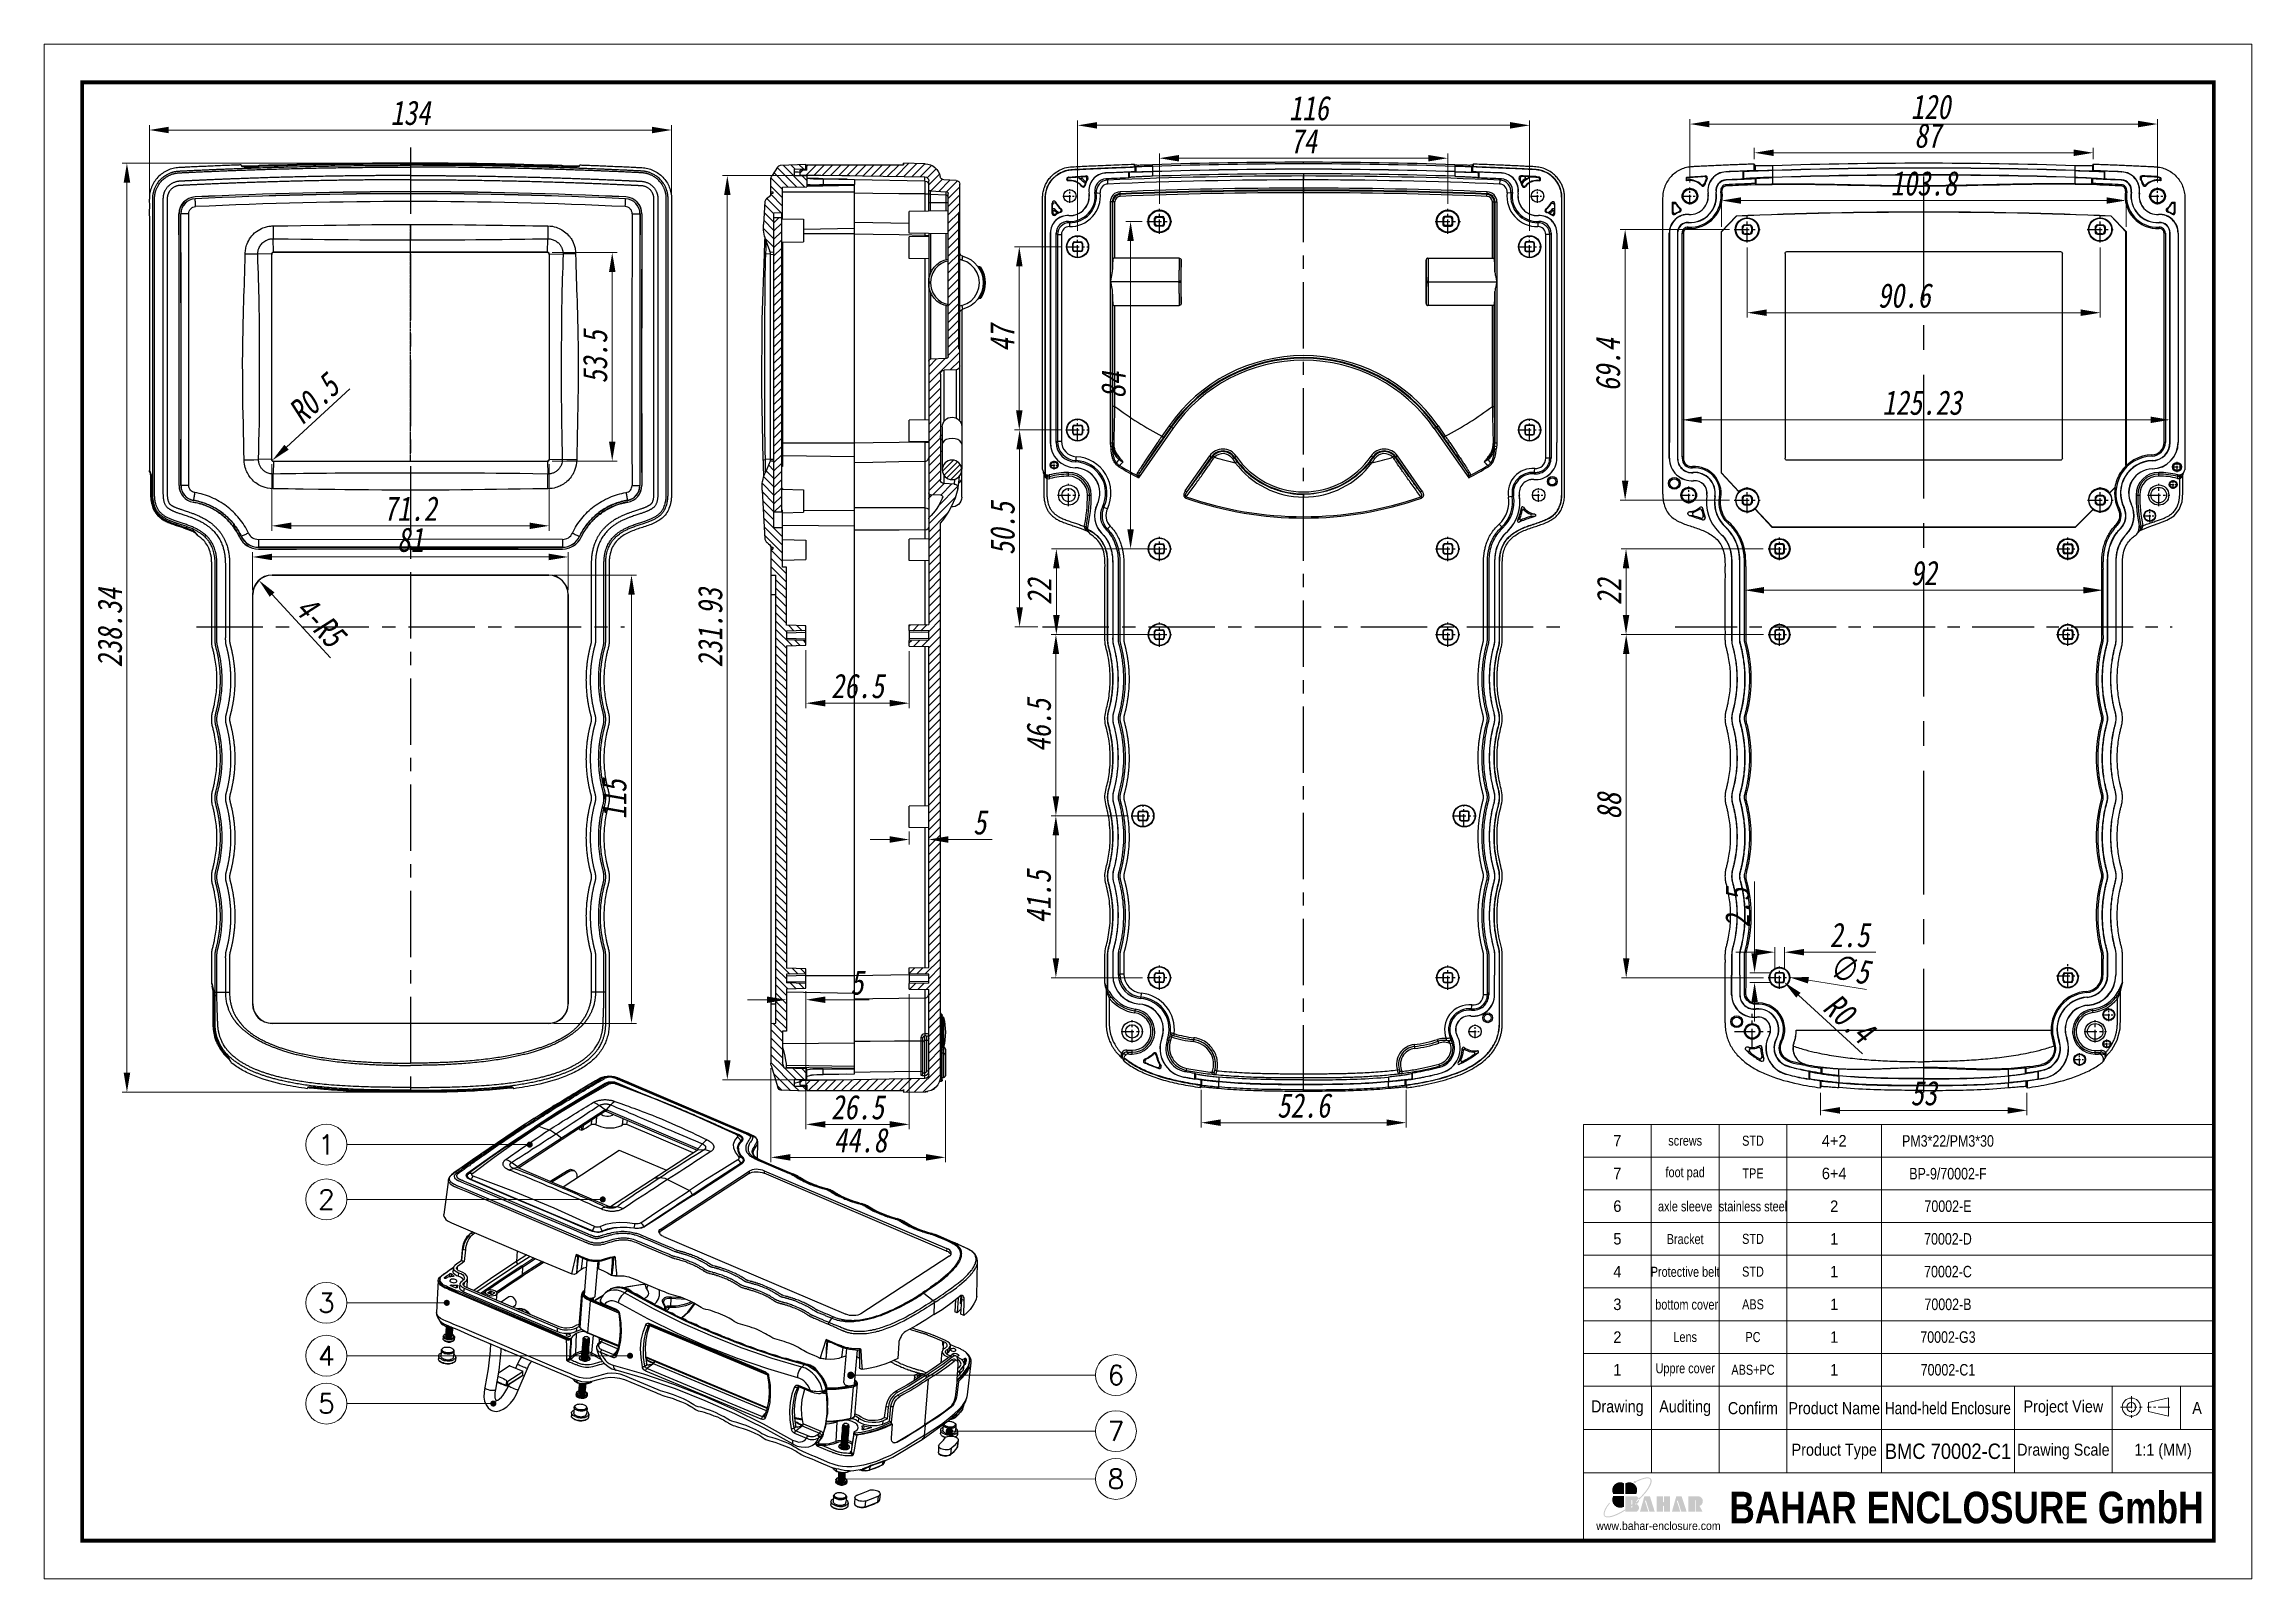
# Model space of a CAD drawing. Header units: millimetres. Extents: x 4697 to 5264, y 321 to 714.
import ezdxf
from ezdxf.enums import TextEntityAlignment as Align

# ---------------------------------------------------------------- set-up
doc = ezdxf.new("R2010")
doc.units = ezdxf.units.MM
doc.linetypes.add('CENTER', pattern=[50.8, 31.75, -6.35, 6.35, -6.35])
doc.linetypes.add('PHANTOM', pattern=[0.8, 0.45, -0.05, 0.1, -0.05, 0.1, -0.05])
for name, color, linetype in [('02___PRT_ALL_AXES', 7, 'Continuous'), ('06___PRT_ALL_SURFS', 7, 'Continuous'), ('DEFAULT_3', 7, 'PHANTOM')]:
    doc.layers.add(name, color=color, linetype=linetype)
doc.layers.add('dim', color=82, linetype='Continuous', lineweight=9)
doc.layers.add('from', color=7, linetype='Continuous', lineweight=13)
doc.styles.add('BAHAR', font='arialbd.ttf')
doc.styles.get("Standard").update_dxf_attribs({"font": 'arial.ttf'})
doc.styles.add('TXT', font='txt.shx', dxfattribs={"bigfont": 'gbcbig.shx'})
doc.styles.add('wuwei', font='SimSun.ttf', dxfattribs={"width": 0.8, "oblique": 10})
doc.styles.add('宋体', font='SimSun.ttf')
doc.dimstyles.new('wuwei', dxfattribs={"dimscale": 2.5, "dimtxt": 2.5, "dimasz": 1.5, "dimexe": 0.3, "dimexo": 0.3, "dimgap": 0.5, "dimtad": 1, "dimdsep": 46, "dimtxsty": 'wuwei', "dimcen": 0, "dimclrd": 42, "dimclre": 82, "dimclrt": 82, "dimazin": 2, "dimtfac": 1, "dimtofl": 0, "dimtmove": 0, "dimatfit": 3, "dimfxl": 0, "dimlwd": 5, "dimlwe": 5, "dimarcsym": 0})

msp = doc.modelspace()

# ---------------------------------------------------------------- texts
at = {"layer": 'from', "color": 6, "style": 'TXT'}
for s, p in [('1', (4769.695, 431.987)), ('2', (4769.695, 417.921)), ('3', (4769.695, 391.4)), ('4', (4769.695, 377.815)), ('6', (4972.304, 372.853)), ('5', (4769.695, 365.559)), ('7', (4972.304, 358.476)), ('8', (4972.304, 346.226))]:
    msp.add_text(s, height=5, dxfattribs=at).set_placement(p, align=Align.MIDDLE)
at = {"layer": 'from'}
for s, height, width, p in [('7', 2.954, 0.909091, (5100.988, 432.986)), ('screws', 2.5844, 0.772727, (5118.387, 432.986)), ('STD', 2.5844, 0.772727, (5135.787, 432.986)), ('4+2', 2.9536, 0.909091, (5156.623, 432.986)), ('7', 2.954, 0.909091, (5100.988, 424.592)), ('foot pad', 2.5844, 0.772727, (5118.387, 424.592)), ('TPE', 2.5844, 0.772727, (5135.787, 424.592)), ('6+4', 2.9536, 0.909091, (5156.623, 424.592)), ('6', 2.954, 0.909091, (5100.988, 416.198)), ('axle sleeve', 2.58442, 0.772727, (5118.387, 416.198)), ('stainless steel', 2.58442, 0.772727, (5135.787, 416.198)), ('2', 2.954, 0.909091, (5156.623, 416.198)), ('5', 2.954, 0.909091, (5100.988, 407.804)), ('Bracket', 2.5844, 0.772727, (5118.387, 407.804)), ('STD', 2.5844, 0.772727, (5135.787, 407.804)), ('1', 2.954, 0.909091, (5156.623, 407.804)), ('4', 2.954, 0.909091, (5100.988, 399.409)), ('Protective belt', 2.58442, 0.772727, (5118.387, 399.409)), ('STD', 2.5844, 0.772727, (5135.787, 399.409)), ('1', 2.954, 0.909091, (5156.623, 399.409)), ('3', 2.954, 0.909091, (5100.988, 391.015)), (' bottom cover', 2.58442, 0.772727, (5118.387, 391.015)), ('ABS', 2.5844, 0.772727, (5135.787, 391.015)), ('1', 2.954, 0.909091, (5156.623, 391.015)), ('2', 2.954, 0.909091, (5100.988, 382.621)), ('Lens', 2.5844, 0.772727, (5118.387, 382.621)), ('PC', 2.5844, 0.772727, (5135.787, 382.621)), ('1', 2.954, 0.909091, (5156.623, 382.621)), ('1', 2.954, 0.909091, (5100.988, 374.227)), ('Uppre cover', 2.58442, 0.772727, (5118.387, 374.227)), ('ABS+PC', 2.5844, 0.772727, (5135.787, 374.227)), ('1', 2.954, 0.909091, (5156.623, 374.227))]:
    msp.add_text(s, height=height, dxfattribs=dict(at, width=width)).set_placement(p, align=Align.MIDDLE)
at = {"layer": 'from', "color": 6, "width": 0.772727}
for s, height, p in [('PM3*22/PM3*30', 2.95362, (5185.823, 432.986)), ('BP-9/70002-F', 2.95362, (5185.823, 424.592)), ('70002-E', 2.9536, (5185.823, 416.198)), ('70002-D', 2.9536, (5185.823, 407.804)), ('70002-C', 2.9536, (5185.823, 399.409)), ('70002-B', 2.9536, (5185.823, 391.015)), ('70002-G3', 2.9536, (5185.823, 382.621)), ('70002-C1', 2.9536, (5185.823, 374.227))]:
    msp.add_text(s, height=height, dxfattribs=at).set_placement(p, align=Align.MIDDLE)

# ---------------------------------------------------------------- blocks, each defined once
blk = doc.blocks.new('*D11')
at = {"layer": 'Defpoints', "color": 0}
for p in [(4905.26, 680.55), (4872.59, 448.62), (4905.26, 448.62)]:
    blk.add_point(p, dxfattribs=at)
at = {"layer": 'dim', "color": 82, "lineweight": 5}
for p, q in [((4904.01, 680.55), (4871.34, 680.55)), ((4904.01, 448.62), (4871.34, 448.62))]:
    blk.add_line(p, q, dxfattribs=at)
at = {"layer": 'dim', "color": 42, "lineweight": 5}
blk.add_line((4872.59, 675.55), (4872.59, 453.62), dxfattribs=at)
at = {"layer": 'dim', "color": 42}
for points in [[(4871.76, 675.55), (4873.42, 675.55), (4872.59, 680.55)], [(4871.76, 453.62), (4873.42, 453.62), (4872.59, 448.62)]]:
    blk.add_solid(points, dxfattribs=at)
at = {"layer": 'dim', "color": 82, "insert": (4868.22, 564.58), "char_height": 6.25, "attachment_point": 5, "rotation": 90, "style": 'wuwei'}
blk.add_mtext('231.93', dxfattribs=at)
blk = doc.blocks.new('*D10')
at = {"layer": 'Defpoints', "color": 0}
for p in [(4892.76, 472.58), (4919.26, 471.83), (4892.76, 437.17)]:
    blk.add_point(p, dxfattribs=at)
at = {"layer": 'dim', "color": 82, "lineweight": 5}
for p, q in [((4892.76, 471.33), (4892.76, 435.92)), ((4919.26, 470.58), (4919.26, 435.92))]:
    blk.add_line(p, q, dxfattribs=at)
at = {"layer": 'dim', "color": 42, "lineweight": 5}
blk.add_line((4914.26, 437.17), (4897.76, 437.17), dxfattribs=at)
at = {"layer": 'dim', "color": 42}
for points in [[(4897.76, 438.01), (4897.76, 436.34), (4892.76, 437.17)], [(4914.26, 438.01), (4914.26, 436.34), (4919.26, 437.17)]]:
    blk.add_solid(points, dxfattribs=at)
at = {"layer": 'dim', "color": 82, "insert": (4906.01, 441.55), "char_height": 6.25, "attachment_point": 5, "style": 'wuwei'}
blk.add_mtext('26.5', dxfattribs=at)
blk = doc.blocks.new('*D9')
at = {"layer": 'Defpoints', "color": 0}
for p in [(4883.76, 452.88), (4928.56, 449.68), (4883.76, 428.71)]:
    blk.add_point(p, dxfattribs=at)
at = {"layer": 'dim', "color": 82, "lineweight": 5}
for p, q in [((4883.76, 451.63), (4883.76, 427.47)), ((4928.56, 448.43), (4928.56, 427.47))]:
    blk.add_line(p, q, dxfattribs=at)
at = {"layer": 'dim', "color": 42, "lineweight": 5}
blk.add_line((4923.56, 428.71), (4888.76, 428.71), dxfattribs=at)
at = {"layer": 'dim', "color": 42}
for points in [[(4888.76, 429.55), (4888.76, 427.88), (4883.76, 428.71)], [(4923.56, 429.55), (4923.56, 427.88), (4928.56, 428.71)]]:
    blk.add_solid(points, dxfattribs=at)
at = {"layer": 'dim', "color": 82, "insert": (4906.73, 433.09), "char_height": 6.25, "attachment_point": 5, "style": 'wuwei'}
blk.add_mtext('44.8', dxfattribs=at)
blk = doc.blocks.new('*D7')
at = {"layer": 'Defpoints', "color": 0}
for p in [(4755.67, 607.83), (4826.87, 607.83), (4755.67, 590.72)]:
    blk.add_point(p, dxfattribs=at)
at = {"layer": 'dim', "color": 82, "lineweight": 5}
for p, q in [((4755.67, 606.58), (4755.67, 589.47)), ((4826.87, 606.58), (4826.87, 589.47))]:
    blk.add_line(p, q, dxfattribs=at)
at = {"layer": 'dim', "color": 42, "lineweight": 5}
blk.add_line((4821.87, 590.72), (4760.67, 590.72), dxfattribs=at)
at = {"layer": 'dim', "color": 42}
for points in [[(4760.67, 591.55), (4760.67, 589.89), (4755.67, 590.72)], [(4821.87, 591.55), (4821.87, 589.89), (4826.87, 590.72)]]:
    blk.add_solid(points, dxfattribs=at)
at = {"layer": 'dim', "color": 82, "insert": (4791.27, 595.09), "char_height": 6.25, "attachment_point": 5, "style": 'wuwei'}
blk.add_mtext('71.2', dxfattribs=at)
blk = doc.blocks.new('*D6')
at = {"layer": 'Defpoints', "color": 0}
for p in [(4826.37, 660.83), (4826.37, 607.33), (4843.05, 607.33)]:
    blk.add_point(p, dxfattribs=at)
at = {"layer": 'dim', "color": 82, "lineweight": 5}
for p, q in [((4827.62, 660.83), (4844.3, 660.83)), ((4827.62, 607.33), (4844.3, 607.33))]:
    blk.add_line(p, q, dxfattribs=at)
at = {"layer": 'dim', "color": 42, "lineweight": 5}
blk.add_line((4843.05, 655.83), (4843.05, 612.33), dxfattribs=at)
at = {"layer": 'dim', "color": 42}
for points in [[(4842.22, 655.83), (4843.89, 655.83), (4843.05, 660.83)], [(4842.22, 612.33), (4843.89, 612.33), (4843.05, 607.33)]]:
    blk.add_solid(points, dxfattribs=at)
at = {"layer": 'dim', "color": 82, "insert": (4838.68, 634.08), "char_height": 6.25, "attachment_point": 5, "rotation": 90, "style": 'wuwei'}
blk.add_mtext('53.5', dxfattribs=at)
blk = doc.blocks.new('*D5')
at = {"layer": 'Defpoints', "color": 0}
for p in [(4752.38, 576.76), (4755.77, 573.08)]:
    blk.add_point(p, dxfattribs=at)
at = {"layer": 'dim', "color": 42, "lineweight": 5}
blk.add_line((4770.72, 556.83), (4755.77, 573.08), dxfattribs=at)
at = {"layer": 'dim', "color": 42}
blk.add_solid([(4756.38, 573.65), (4755.15, 572.52), (4752.38, 576.76)], dxfattribs=at)
at = {"layer": 'dim', "color": 82, "insert": (4768.16, 566.08), "char_height": 6.25, "attachment_point": 5, "rotation": 312.6145, "style": 'wuwei'}
blk.add_mtext('4-R5', dxfattribs=at)
blk = doc.blocks.new('*D4')
at = {"layer": 'Defpoints', "color": 0}
for p in [(4750.77, 582.73), (4750.77, 573.08), (4831.77, 573.08)]:
    blk.add_point(p, dxfattribs=at)
at = {"layer": 'dim', "color": 82, "lineweight": 5}
for p, q in [((4750.77, 574.33), (4750.77, 583.98)), ((4831.77, 574.33), (4831.77, 583.98))]:
    blk.add_line(p, q, dxfattribs=at)
at = {"layer": 'dim', "color": 42, "lineweight": 5}
blk.add_line((4826.77, 582.73), (4755.77, 582.73), dxfattribs=at)
at = {"layer": 'dim', "color": 42}
for points in [[(4755.77, 583.57), (4755.77, 581.9), (4750.77, 582.73)], [(4826.77, 583.57), (4826.77, 581.9), (4831.77, 582.73)]]:
    blk.add_solid(points, dxfattribs=at)
at = {"layer": 'dim', "color": 82, "insert": (4791.27, 587.11), "char_height": 6.25, "attachment_point": 5, "style": 'wuwei'}
blk.add_mtext('81', dxfattribs=at)
blk = doc.blocks.new('*D3')
at = {"layer": 'Defpoints', "color": 0}
for p in [(4826.77, 578.08), (4826.77, 463.08), (4848, 463.08)]:
    blk.add_point(p, dxfattribs=at)
at = {"layer": 'dim', "color": 82, "lineweight": 5}
for p, q in [((4828.02, 578.08), (4849.25, 578.08)), ((4828.02, 463.08), (4849.25, 463.08))]:
    blk.add_line(p, q, dxfattribs=at)
at = {"layer": 'dim', "color": 42, "lineweight": 5}
blk.add_line((4848, 573.08), (4848, 468.08), dxfattribs=at)
at = {"layer": 'dim', "color": 42}
for points in [[(4847.17, 573.08), (4848.83, 573.08), (4848, 578.08)], [(4847.17, 468.08), (4848.83, 468.08), (4848, 463.08)]]:
    blk.add_solid(points, dxfattribs=at)
at = {"layer": 'dim', "color": 82, "insert": (4843.62, 520.58), "char_height": 6.25, "attachment_point": 5, "rotation": 90, "style": 'wuwei'}
blk.add_mtext('115', dxfattribs=at)
blk = doc.blocks.new('*D1')
at = {"layer": 'Defpoints', "color": 0}
for p in [(4724.27, 692.26), (4724.27, 670.73), (4858.27, 670.73)]:
    blk.add_point(p, dxfattribs=at)
at = {"layer": 'dim', "color": 82, "lineweight": 5}
for p, q in [((4724.27, 671.98), (4724.27, 693.51)), ((4858.27, 671.98), (4858.27, 693.51))]:
    blk.add_line(p, q, dxfattribs=at)
at = {"layer": 'dim', "color": 42, "lineweight": 5}
blk.add_line((4853.27, 692.26), (4729.27, 692.26), dxfattribs=at)
at = {"layer": 'dim', "color": 42}
for points in [[(4729.27, 693.09), (4729.27, 691.42), (4724.27, 692.26)], [(4853.27, 693.09), (4853.27, 691.42), (4858.27, 692.26)]]:
    blk.add_solid(points, dxfattribs=at)
at = {"layer": 'dim', "color": 82, "insert": (4791.27, 696.63), "char_height": 6.25, "attachment_point": 5, "style": 'wuwei'}
blk.add_mtext('134', dxfattribs=at)
blk = doc.blocks.new('*D2')
at = {"layer": 'Defpoints', "color": 0}
for p in [(4791.27, 683.76), (4718.52, 445.41), (4791.27, 445.41)]:
    blk.add_point(p, dxfattribs=at)
at = {"layer": 'dim', "color": 82, "lineweight": 5}
for p, q in [((4790.02, 683.76), (4717.28, 683.76)), ((4790.02, 445.41), (4717.28, 445.41))]:
    blk.add_line(p, q, dxfattribs=at)
at = {"layer": 'dim', "color": 42, "lineweight": 5}
blk.add_line((4718.52, 678.76), (4718.52, 450.41), dxfattribs=at)
at = {"layer": 'dim', "color": 42}
for points in [[(4717.69, 678.76), (4719.36, 678.76), (4718.52, 683.76)], [(4717.69, 450.41), (4719.36, 450.41), (4718.52, 445.41)]]:
    blk.add_solid(points, dxfattribs=at)
at = {"layer": 'dim', "color": 82, "insert": (4714.15, 564.58), "char_height": 6.25, "attachment_point": 5, "rotation": 90, "style": 'wuwei'}
blk.add_mtext('238.34', dxfattribs=at)
blk = doc.blocks.new('*D12')
at = {"layer": 'Defpoints', "color": 0}
for p in [(4887.76, 472.43), (4892.76, 472.58), (4892.76, 469.15)]:
    blk.add_point(p, dxfattribs=at)
at = {"layer": 'dim', "color": 82, "lineweight": 5}
for p, q in [((4887.76, 471.18), (4887.76, 467.9)), ((4892.76, 471.33), (4892.76, 467.9))]:
    blk.add_line(p, q, dxfattribs=at)
at = {"layer": 'dim', "color": 42, "lineweight": 5}
for p, q in [((4882.76, 469.15), (4877.76, 469.15)), ((4897.76, 469.15), (4909.01, 469.15))]:
    blk.add_line(p, q, dxfattribs=at)
at = {"layer": 'dim', "color": 42}
for points in [[(4882.76, 469.98), (4882.76, 468.31), (4887.76, 469.15)], [(4897.76, 469.98), (4897.76, 468.31), (4892.76, 469.15)]]:
    blk.add_solid(points, dxfattribs=at)
at = {"layer": 'dim', "color": 82, "insert": (4905.88, 473.52), "char_height": 6.25, "attachment_point": 5, "style": 'wuwei'}
blk.add_mtext('5', dxfattribs=at)
blk = doc.blocks.new('*D13')
at = {"layer": 'Defpoints', "color": 0}
for p in [(4919.26, 513.58), (4924.26, 513.5), (4924.26, 510.25)]:
    blk.add_point(p, dxfattribs=at)
at = {"layer": 'dim', "color": 42, "lineweight": 5}
for p, q in [((4914.26, 510.25), (4909.26, 510.25)), ((4929.26, 510.25), (4940.51, 510.25))]:
    blk.add_line(p, q, dxfattribs=at)
at = {"layer": 'dim', "color": 82, "lineweight": 5}
for p, q in [((4919.26, 512.33), (4919.26, 509)), ((4924.26, 512.25), (4924.26, 509))]:
    blk.add_line(p, q, dxfattribs=at)
at = {"layer": 'dim', "color": 42}
for points in [[(4914.26, 511.09), (4914.26, 509.42), (4919.26, 510.25)], [(4929.26, 511.09), (4929.26, 509.42), (4924.26, 510.25)]]:
    blk.add_solid(points, dxfattribs=at)
at = {"layer": 'dim', "color": 82, "insert": (4937.38, 514.63), "char_height": 6.25, "attachment_point": 5, "style": 'wuwei'}
blk.add_mtext('5', dxfattribs=at)
blk = doc.blocks.new('*D29')
at = {"layer": 'Defpoints', "color": 0}
for p in [(5239.61, 693.79), (5119.61, 677.51), (5239.61, 677.51)]:
    blk.add_point(p, dxfattribs=at)
at = {"layer": 'dim', "color": 82, "lineweight": 5}
for p, q in [((5119.61, 678.76), (5119.61, 695.04)), ((5239.61, 678.76), (5239.61, 695.04))]:
    blk.add_line(p, q, dxfattribs=at)
at = {"layer": 'dim', "color": 42, "lineweight": 5}
blk.add_line((5124.61, 693.79), (5234.61, 693.79), dxfattribs=at)
at = {"layer": 'dim', "color": 42}
for points in [[(5124.61, 694.62), (5124.61, 692.95), (5119.61, 693.79)], [(5234.61, 694.62), (5234.61, 692.95), (5239.61, 693.79)]]:
    blk.add_solid(points, dxfattribs=at)
at = {"layer": 'dim', "color": 82, "insert": (5181.39, 698.16), "char_height": 6.25, "attachment_point": 5, "style": 'wuwei'}
blk.add_mtext('120', dxfattribs=at)
blk = doc.blocks.new('*D27')
at = {"layer": 'Defpoints', "color": 0}
for p in [(5231.51, 674.17), (5127.7, 666.15), (5231.51, 666.15)]:
    blk.add_point(p, dxfattribs=at)
at = {"layer": 'dim', "color": 82, "lineweight": 5}
for p, q in [((5127.7, 667.4), (5127.7, 675.42)), ((5231.51, 667.4), (5231.51, 675.42))]:
    blk.add_line(p, q, dxfattribs=at)
at = {"layer": 'dim', "color": 42, "lineweight": 5}
blk.add_line((5132.7, 674.17), (5226.51, 674.17), dxfattribs=at)
at = {"layer": 'dim', "color": 42}
for points in [[(5132.7, 675), (5132.7, 673.34), (5127.7, 674.17)], [(5226.51, 675), (5226.51, 673.34), (5231.51, 674.17)]]:
    blk.add_solid(points, dxfattribs=at)
at = {"layer": 'dim', "color": 82, "insert": (5179.61, 678.54), "char_height": 6.25, "attachment_point": 5, "style": 'wuwei'}
blk.add_mtext('103.8', dxfattribs=at)
blk = doc.blocks.new('*D26')
at = {"layer": 'Defpoints', "color": 0}
for p in [(5223.1, 686.42), (5136.11, 683.52), (5223.1, 683.52)]:
    blk.add_point(p, dxfattribs=at)
at = {"layer": 'dim', "color": 82, "lineweight": 5}
for p, q in [((5136.11, 684.77), (5136.11, 687.66)), ((5223.1, 684.77), (5223.1, 687.66))]:
    blk.add_line(p, q, dxfattribs=at)
at = {"layer": 'dim', "color": 42, "lineweight": 5}
blk.add_line((5141.11, 686.42), (5218.1, 686.42), dxfattribs=at)
at = {"layer": 'dim', "color": 42}
for points in [[(5141.11, 687.25), (5141.11, 685.58), (5136.11, 686.42)], [(5218.1, 687.25), (5218.1, 685.58), (5223.1, 686.42)]]:
    blk.add_solid(points, dxfattribs=at)
at = {"layer": 'dim', "color": 82, "insert": (5180.61, 690.79), "char_height": 6.25, "attachment_point": 5, "style": 'wuwei'}
blk.add_mtext('87', dxfattribs=at)
blk = doc.blocks.new('*D25')
at = {"layer": 'Defpoints', "color": 0}
for p in [(5134.31, 663.38), (5224.91, 663.38), (5224.91, 645.39)]:
    blk.add_point(p, dxfattribs=at)
at = {"layer": 'dim', "color": 82, "lineweight": 5}
for p, q in [((5134.31, 662.13), (5134.31, 644.14)), ((5224.91, 662.13), (5224.91, 644.14))]:
    blk.add_line(p, q, dxfattribs=at)
at = {"layer": 'dim', "color": 42, "lineweight": 5}
blk.add_line((5139.31, 645.39), (5219.91, 645.39), dxfattribs=at)
at = {"layer": 'dim', "color": 42}
for points in [[(5139.31, 646.23), (5139.31, 644.56), (5134.31, 645.39)], [(5219.91, 646.23), (5219.91, 644.56), (5224.91, 645.39)]]:
    blk.add_solid(points, dxfattribs=at)
at = {"layer": 'dim', "color": 82, "insert": (5174.6, 649.77), "char_height": 6.25, "attachment_point": 5, "style": 'wuwei'}
blk.add_mtext('90.6', dxfattribs=at)
blk = doc.blocks.new('*D24')
at = {"layer": 'Defpoints', "color": 0}
for p in [(5130.97, 666.71), (5102.98, 597.31), (5130.97, 597.31)]:
    blk.add_point(p, dxfattribs=at)
at = {"layer": 'dim', "color": 82, "lineweight": 5}
for p, q in [((5129.72, 666.71), (5101.73, 666.71)), ((5129.72, 597.31), (5101.73, 597.31))]:
    blk.add_line(p, q, dxfattribs=at)
at = {"layer": 'dim', "color": 42, "lineweight": 5}
blk.add_line((5102.98, 661.71), (5102.98, 602.31), dxfattribs=at)
at = {"layer": 'dim', "color": 42}
for points in [[(5102.15, 661.71), (5103.81, 661.71), (5102.98, 666.71)], [(5102.15, 602.31), (5103.81, 602.31), (5102.98, 597.31)]]:
    blk.add_solid(points, dxfattribs=at)
at = {"layer": 'dim', "color": 82, "insert": (5098.61, 632.01), "char_height": 6.25, "attachment_point": 5, "rotation": 90, "style": 'wuwei'}
blk.add_mtext('69.4', dxfattribs=at)
blk = doc.blocks.new('*D23')
at = {"layer": 'Defpoints', "color": 0}
for p in [(5139.68, 584.81), (5103.21, 562.81), (5139.71, 562.81)]:
    blk.add_point(p, dxfattribs=at)
at = {"layer": 'dim', "color": 82, "lineweight": 5}
for p, q in [((5138.43, 584.81), (5101.96, 584.81)), ((5138.46, 562.81), (5101.96, 562.81))]:
    blk.add_line(p, q, dxfattribs=at)
at = {"layer": 'dim', "color": 42, "lineweight": 5}
blk.add_line((5103.21, 579.81), (5103.21, 567.81), dxfattribs=at)
at = {"layer": 'dim', "color": 42}
for points in [[(5102.38, 579.81), (5104.04, 579.81), (5103.21, 584.81)], [(5102.38, 567.81), (5104.04, 567.81), (5103.21, 562.81)]]:
    blk.add_solid(points, dxfattribs=at)
at = {"layer": 'dim', "color": 82, "insert": (5098.84, 573.81), "char_height": 6.25, "attachment_point": 5, "rotation": 90, "style": 'wuwei'}
blk.add_mtext('22', dxfattribs=at)
blk = doc.blocks.new('*D22')
at = {"layer": 'Defpoints', "color": 0}
for p in [(5139.71, 562.81), (5103.25, 474.81), (5139.71, 474.81)]:
    blk.add_point(p, dxfattribs=at)
at = {"layer": 'dim', "color": 82, "lineweight": 5}
for p, q in [((5138.46, 562.81), (5102.01, 562.81)), ((5138.46, 474.81), (5102.01, 474.81))]:
    blk.add_line(p, q, dxfattribs=at)
at = {"layer": 'dim', "color": 42, "lineweight": 5}
blk.add_line((5103.25, 557.81), (5103.25, 479.81), dxfattribs=at)
at = {"layer": 'dim', "color": 42}
for points in [[(5102.42, 557.81), (5104.09, 557.81), (5103.25, 562.81)], [(5102.42, 479.81), (5104.09, 479.81), (5103.25, 474.81)]]:
    blk.add_solid(points, dxfattribs=at)
at = {"layer": 'dim', "color": 82, "insert": (5098.88, 518.81), "char_height": 6.25, "attachment_point": 5, "rotation": 90, "style": 'wuwei'}
blk.add_mtext('88', dxfattribs=at)
blk = doc.blocks.new('*D21')
at = {"layer": 'Defpoints', "color": 0}
for p in [(5153.11, 446.56), (5206.1, 446.56), (5206.1, 440.77)]:
    blk.add_point(p, dxfattribs=at)
at = {"layer": 'dim', "color": 82, "lineweight": 5}
for p, q in [((5153.11, 445.31), (5153.11, 439.52)), ((5206.1, 445.31), (5206.1, 439.52))]:
    blk.add_line(p, q, dxfattribs=at)
at = {"layer": 'dim', "color": 42, "lineweight": 5}
blk.add_line((5158.11, 440.77), (5201.1, 440.77), dxfattribs=at)
at = {"layer": 'dim', "color": 42}
for points in [[(5158.11, 441.6), (5158.11, 439.93), (5153.11, 440.77)], [(5201.1, 441.6), (5201.1, 439.93), (5206.1, 440.77)]]:
    blk.add_solid(points, dxfattribs=at)
at = {"layer": 'dim', "color": 82, "insert": (5179.61, 445.14), "char_height": 6.25, "attachment_point": 5, "style": 'wuwei'}
blk.add_mtext('53', dxfattribs=at)
blk = doc.blocks.new('*D20')
at = {"layer": 'Defpoints', "color": 0}
for p in [(5143.86, 481.35), (5141.36, 475.66), (5143.86, 475.66)]:
    blk.add_point(p, dxfattribs=at)
at = {"layer": 'dim', "color": 82, "lineweight": 5}
for p, q in [((5141.36, 476.91), (5141.36, 482.6)), ((5143.86, 476.91), (5143.86, 482.6))]:
    blk.add_line(p, q, dxfattribs=at)
at = {"layer": 'dim', "color": 42, "lineweight": 5}
for p, q in [((5136.36, 481.35), (5131.36, 481.35)), ((5148.86, 481.35), (5167.27, 481.35))]:
    blk.add_line(p, q, dxfattribs=at)
at = {"layer": 'dim', "color": 42}
for points in [[(5136.36, 482.18), (5136.36, 480.52), (5141.36, 481.35)], [(5148.86, 482.18), (5148.86, 480.52), (5143.86, 481.35)]]:
    blk.add_solid(points, dxfattribs=at)
at = {"layer": 'dim', "color": 82, "insert": (5160.56, 485.73), "char_height": 6.25, "attachment_point": 5, "style": 'wuwei'}
blk.add_mtext('2.5', dxfattribs=at)
blk = doc.blocks.new('*D19')
at = {"layer": 'Defpoints', "color": 0}
for p in [(5136.2, 476.06), (5141.76, 476.06), (5141.76, 473.56)]:
    blk.add_point(p, dxfattribs=at)
at = {"layer": 'dim', "color": 42, "lineweight": 5}
for p, q in [((5136.2, 481.06), (5136.2, 499.48)), ((5136.2, 468.56), (5136.2, 463.56))]:
    blk.add_line(p, q, dxfattribs=at)
at = {"layer": 'dim', "color": 82, "lineweight": 5}
for p, q in [((5140.51, 476.06), (5134.95, 476.06)), ((5140.51, 473.56), (5134.95, 473.56))]:
    blk.add_line(p, q, dxfattribs=at)
at = {"layer": 'dim', "color": 42}
for points in [[(5135.37, 481.06), (5137.03, 481.06), (5136.2, 476.06)], [(5135.37, 468.56), (5137.03, 468.56), (5136.2, 473.56)]]:
    blk.add_solid(points, dxfattribs=at)
at = {"layer": 'dim', "color": 82, "insert": (5131.83, 492.77), "char_height": 6.25, "attachment_point": 5, "rotation": 90, "style": 'wuwei'}
blk.add_mtext('2.5', dxfattribs=at)
blk = doc.blocks.new('*D18')
at = {"layer": 'Defpoints', "color": 0}
for p in [(5140.14, 475.71), (5145.07, 474.92)]:
    blk.add_point(p, dxfattribs=at)
at = {"layer": 'dim', "color": 42, "lineweight": 5}
blk.add_line((5164.91, 471.76), (5150.01, 474.13), dxfattribs=at)
at = {"layer": 'dim', "color": 42}
blk.add_solid([(5150.14, 474.95), (5149.88, 473.31), (5145.07, 474.92)], dxfattribs=at)
at = {"layer": 'dim', "color": 82, "insert": (5160.62, 476.87), "char_height": 6.25, "attachment_point": 5, "rotation": 350.9405, "style": 'wuwei'}
blk.add_mtext('∅5', dxfattribs=at)
blk = doc.blocks.new('*D28')
at = {"layer": 'Defpoints', "color": 0}
for p in [(5143.46, 473.96), (5143.75, 473.69)]:
    blk.add_point(p, dxfattribs=at)
at = {"layer": 'dim', "color": 42, "lineweight": 5}
blk.add_line((5163.89, 455.23), (5147.44, 470.31), dxfattribs=at)
at = {"layer": 'dim', "color": 42}
blk.add_solid([(5148, 470.93), (5146.87, 469.7), (5143.75, 473.69)], dxfattribs=at)
at = {"layer": 'dim', "color": 82, "insert": (5160.46, 464.3), "char_height": 6.25, "attachment_point": 5, "rotation": 317.4769, "style": 'wuwei'}
blk.add_mtext('R0.4', dxfattribs=at)
blk = doc.blocks.new('*D30')
at = {"layer": 'Defpoints', "color": 0}
for p in [(4892.76, 560.08), (4919.26, 559.83), (4892.76, 545.22)]:
    blk.add_point(p, dxfattribs=at)
at = {"layer": 'dim', "color": 82, "lineweight": 5}
for p, q in [((4892.76, 558.83), (4892.76, 543.97)), ((4919.26, 558.58), (4919.26, 543.97))]:
    blk.add_line(p, q, dxfattribs=at)
at = {"layer": 'dim', "color": 42, "lineweight": 5}
blk.add_line((4914.26, 545.22), (4897.76, 545.22), dxfattribs=at)
at = {"layer": 'dim', "color": 42}
for points in [[(4897.76, 546.06), (4897.76, 544.39), (4892.76, 545.22)], [(4914.26, 546.06), (4914.26, 544.39), (4919.26, 545.22)]]:
    blk.add_solid(points, dxfattribs=at)
at = {"layer": 'dim', "color": 82, "insert": (4906.01, 549.6), "char_height": 6.25, "attachment_point": 5, "style": 'wuwei'}
blk.add_mtext('26.5', dxfattribs=at)
blk = doc.blocks.new('*D31')
at = {"layer": 'Defpoints', "color": 0}
for p in [(4994.17, 447.29), (5046.77, 447.29), (5046.77, 437.61)]:
    blk.add_point(p, dxfattribs=at)
at = {"layer": 'dim', "color": 82, "lineweight": 5}
for p, q in [((4994.17, 446.04), (4994.17, 436.36)), ((5046.77, 446.04), (5046.77, 436.36))]:
    blk.add_line(p, q, dxfattribs=at)
at = {"layer": 'dim', "color": 42, "lineweight": 5}
blk.add_line((4999.17, 437.61), (5041.77, 437.61), dxfattribs=at)
at = {"layer": 'dim', "color": 42}
for points in [[(4999.17, 438.45), (4999.17, 436.78), (4994.17, 437.61)], [(5041.77, 438.45), (5041.77, 436.78), (5046.77, 437.61)]]:
    blk.add_solid(points, dxfattribs=at)
at = {"layer": 'dim', "color": 82, "insert": (5020.47, 441.99), "char_height": 6.25, "attachment_point": 5, "style": 'wuwei'}
blk.add_mtext('52.6', dxfattribs=at)
blk = doc.blocks.new('*D38')
at = {"layer": 'Defpoints', "color": 0}
for p in [(5078.47, 693.46), (4962.47, 665.16), (5078.47, 665.16)]:
    blk.add_point(p, dxfattribs=at)
at = {"layer": 'dim', "color": 82, "lineweight": 5}
for p, q in [((4962.47, 666.41), (4962.47, 694.71)), ((5078.47, 666.41), (5078.47, 694.71))]:
    blk.add_line(p, q, dxfattribs=at)
at = {"layer": 'dim', "color": 42, "lineweight": 5}
blk.add_line((4967.47, 693.46), (5073.47, 693.46), dxfattribs=at)
at = {"layer": 'dim', "color": 42}
for points in [[(4967.47, 694.29), (4967.47, 692.62), (4962.47, 693.46)], [(5073.47, 694.29), (5073.47, 692.62), (5078.47, 693.46)]]:
    blk.add_solid(points, dxfattribs=at)
at = {"layer": 'dim', "color": 82, "insert": (5021.82, 697.83), "char_height": 6.25, "attachment_point": 5, "style": 'wuwei'}
blk.add_mtext('116', dxfattribs=at)
blk = doc.blocks.new('*D37')
at = {"layer": 'Defpoints', "color": 0}
for p in [(5057.47, 685.02), (4983.47, 672.03), (5057.47, 672.03)]:
    blk.add_point(p, dxfattribs=at)
at = {"layer": 'dim', "color": 82, "lineweight": 5}
for p, q in [((4983.47, 673.28), (4983.47, 686.27)), ((5057.47, 673.28), (5057.47, 686.27))]:
    blk.add_line(p, q, dxfattribs=at)
at = {"layer": 'dim', "color": 42, "lineweight": 5}
blk.add_line((4988.47, 685.02), (5052.47, 685.02), dxfattribs=at)
at = {"layer": 'dim', "color": 42}
for points in [[(4988.47, 685.85), (4988.47, 684.19), (4983.47, 685.02)], [(5052.47, 685.85), (5052.47, 684.19), (5057.47, 685.02)]]:
    blk.add_solid(points, dxfattribs=at)
at = {"layer": 'dim', "color": 82, "insert": (5020.47, 689.39), "char_height": 6.25, "attachment_point": 5, "style": 'wuwei'}
blk.add_mtext('74', dxfattribs=at)
blk = doc.blocks.new('*D36')
at = {"layer": 'Defpoints', "color": 0}
for p in [(4959.63, 662.31), (4947.51, 615.31), (4959.63, 615.31)]:
    blk.add_point(p, dxfattribs=at)
at = {"layer": 'dim', "color": 82, "lineweight": 5}
for p, q in [((4958.38, 662.31), (4946.26, 662.31)), ((4958.38, 615.31), (4946.26, 615.31))]:
    blk.add_line(p, q, dxfattribs=at)
at = {"layer": 'dim', "color": 42, "lineweight": 5}
blk.add_line((4947.51, 657.31), (4947.51, 620.31), dxfattribs=at)
at = {"layer": 'dim', "color": 42}
for points in [[(4946.68, 657.31), (4948.34, 657.31), (4947.51, 662.31)], [(4946.68, 620.31), (4948.34, 620.31), (4947.51, 615.31)]]:
    blk.add_solid(points, dxfattribs=at)
at = {"layer": 'dim', "color": 82, "insert": (4943.14, 638.81), "char_height": 6.25, "attachment_point": 5, "rotation": 90, "style": 'wuwei'}
blk.add_mtext('47', dxfattribs=at)
blk = doc.blocks.new('*D35')
at = {"layer": 'Defpoints', "color": 0}
for p in [(4976.07, 668.81), (4980.26, 668.81), (4980.35, 584.81)]:
    blk.add_point(p, dxfattribs=at)
at = {"layer": 'dim', "color": 82, "lineweight": 5}
for p, q in [((4979.01, 668.81), (4974.82, 668.81)), ((4979.1, 584.81), (4974.82, 584.81))]:
    blk.add_line(p, q, dxfattribs=at)
at = {"layer": 'dim', "color": 42, "lineweight": 5}
blk.add_line((4976.07, 589.81), (4976.07, 663.81), dxfattribs=at)
at = {"layer": 'dim', "color": 42}
for points in [[(4975.24, 663.81), (4976.9, 663.81), (4976.07, 668.81)], [(4975.24, 589.81), (4976.9, 589.81), (4976.07, 584.81)]]:
    blk.add_solid(points, dxfattribs=at)
at = {"layer": 'dim', "color": 82, "insert": (4971.7, 626.81), "char_height": 6.25, "attachment_point": 5, "rotation": 90, "style": 'wuwei'}
blk.add_mtext('84', dxfattribs=at)
blk = doc.blocks.new('*D34')
at = {"layer": 'Defpoints', "color": 0}
for p in [(4959.63, 615.31), (4947.59, 564.81), (4953.48, 564.81)]:
    blk.add_point(p, dxfattribs=at)
at = {"layer": 'dim', "color": 82, "lineweight": 5}
for p, q in [((4958.38, 615.31), (4946.34, 615.31)), ((4952.23, 564.81), (4946.34, 564.81))]:
    blk.add_line(p, q, dxfattribs=at)
at = {"layer": 'dim', "color": 42, "lineweight": 5}
blk.add_line((4947.59, 610.31), (4947.59, 569.81), dxfattribs=at)
at = {"layer": 'dim', "color": 42}
for points in [[(4946.76, 610.31), (4948.43, 610.31), (4947.59, 615.31)], [(4946.76, 569.81), (4948.43, 569.81), (4947.59, 564.81)]]:
    blk.add_solid(points, dxfattribs=at)
at = {"layer": 'dim', "color": 82, "insert": (4943.22, 590.06), "char_height": 6.25, "attachment_point": 5, "rotation": 90, "style": 'wuwei'}
blk.add_mtext('50.5', dxfattribs=at)
blk = doc.blocks.new('*D33')
at = {"layer": 'Defpoints', "color": 0}
for p in [(4980.35, 562.81), (4956.91, 516.31), (4976.57, 516.31)]:
    blk.add_point(p, dxfattribs=at)
at = {"layer": 'dim', "color": 82, "lineweight": 5}
for p, q in [((4979.1, 562.81), (4955.66, 562.81)), ((4975.32, 516.31), (4955.66, 516.31))]:
    blk.add_line(p, q, dxfattribs=at)
at = {"layer": 'dim', "color": 42, "lineweight": 5}
blk.add_line((4956.91, 557.81), (4956.91, 521.31), dxfattribs=at)
at = {"layer": 'dim', "color": 42}
for points in [[(4956.07, 557.81), (4957.74, 557.81), (4956.91, 562.81)], [(4956.07, 521.31), (4957.74, 521.31), (4956.91, 516.31)]]:
    blk.add_solid(points, dxfattribs=at)
at = {"layer": 'dim', "color": 82, "insert": (4952.53, 539.56), "char_height": 6.25, "attachment_point": 5, "rotation": 90, "style": 'wuwei'}
blk.add_mtext('46.5', dxfattribs=at)
blk = doc.blocks.new('*D32')
at = {"layer": 'Defpoints', "color": 0}
for p in [(4976.57, 516.31), (4956.9, 474.81), (4980.35, 474.81)]:
    blk.add_point(p, dxfattribs=at)
at = {"layer": 'dim', "color": 82, "lineweight": 5}
for p, q in [((4975.32, 516.31), (4955.65, 516.31)), ((4979.1, 474.81), (4955.65, 474.81))]:
    blk.add_line(p, q, dxfattribs=at)
at = {"layer": 'dim', "color": 42, "lineweight": 5}
blk.add_line((4956.9, 511.31), (4956.9, 479.81), dxfattribs=at)
at = {"layer": 'dim', "color": 42}
for points in [[(4956.06, 511.31), (4957.73, 511.31), (4956.9, 516.31)], [(4956.06, 479.81), (4957.73, 479.81), (4956.9, 474.81)]]:
    blk.add_solid(points, dxfattribs=at)
at = {"layer": 'dim', "color": 82, "insert": (4952.52, 495.56), "char_height": 6.25, "attachment_point": 5, "rotation": 90, "style": 'wuwei'}
blk.add_mtext('41.5', dxfattribs=at)
blk = doc.blocks.new('*D39')
at = {"layer": 'Defpoints', "color": 0}
for p in [(4957.02, 584.81), (4986.6, 584.81), (4986.6, 562.81)]:
    blk.add_point(p, dxfattribs=at)
at = {"layer": 'dim', "color": 82, "lineweight": 5}
for p, q in [((4985.35, 584.81), (4955.77, 584.81)), ((4985.35, 562.81), (4955.77, 562.81))]:
    blk.add_line(p, q, dxfattribs=at)
at = {"layer": 'dim', "color": 42, "lineweight": 5}
blk.add_line((4957.02, 567.81), (4957.02, 579.81), dxfattribs=at)
at = {"layer": 'dim', "color": 42}
for points in [[(4956.19, 579.81), (4957.86, 579.81), (4957.02, 584.81)], [(4956.19, 567.81), (4957.86, 567.81), (4957.02, 562.81)]]:
    blk.add_solid(points, dxfattribs=at)
at = {"layer": 'dim', "color": 82, "insert": (4952.65, 573.81), "char_height": 6.25, "attachment_point": 5, "rotation": 90, "style": 'wuwei'}
blk.add_mtext('22', dxfattribs=at)
blk = doc.blocks.new('*D40')
at = {"layer": 'Defpoints', "color": 0}
for p in [(5242.83, 617.91), (5242.83, 612.08), (5117.61, 608.4)]:
    blk.add_point(p, dxfattribs=at)
at = {"layer": 'dim', "color": 82, "lineweight": 5}
for p, q in [((5117.61, 609.65), (5117.61, 619.16)), ((5242.83, 613.33), (5242.83, 619.16))]:
    blk.add_line(p, q, dxfattribs=at)
at = {"layer": 'dim', "color": 42, "lineweight": 5}
blk.add_line((5122.61, 617.91), (5237.83, 617.91), dxfattribs=at)
at = {"layer": 'dim', "color": 42}
for points in [[(5122.61, 618.74), (5122.61, 617.08), (5117.61, 617.91)], [(5237.83, 618.74), (5237.83, 617.08), (5242.83, 617.91)]]:
    blk.add_solid(points, dxfattribs=at)
at = {"layer": 'dim', "color": 82, "insert": (5179.19, 622.28), "char_height": 6.25, "attachment_point": 5, "style": 'wuwei'}
blk.add_mtext('125.23', dxfattribs=at)
blk = doc.blocks.new('*D41')
at = {"layer": 'Defpoints', "color": 0}
for p in [(5225.6, 574.2), (5133.61, 564.81), (5225.6, 564.81)]:
    blk.add_point(p, dxfattribs=at)
at = {"layer": 'dim', "color": 82, "lineweight": 5}
for p, q in [((5133.61, 566.06), (5133.61, 575.45)), ((5225.6, 566.06), (5225.6, 575.45))]:
    blk.add_line(p, q, dxfattribs=at)
at = {"layer": 'dim', "color": 42, "lineweight": 5}
blk.add_line((5138.61, 574.2), (5220.6, 574.2), dxfattribs=at)
at = {"layer": 'dim', "color": 42}
for points in [[(5138.61, 575.03), (5138.61, 573.37), (5133.61, 574.2)], [(5220.6, 575.03), (5220.6, 573.37), (5225.6, 574.2)]]:
    blk.add_solid(points, dxfattribs=at)
at = {"layer": 'dim', "color": 82, "insert": (5179.61, 578.58), "char_height": 6.25, "attachment_point": 5, "style": 'wuwei'}
blk.add_mtext('92', dxfattribs=at)
blk = doc.blocks.new('*u44')
at = {"layer": 'from'}
h = blk.add_hatch(color=5, dxfattribs=at)
h.set_gradient(color1=(0, 0, 255), color2=(204, 204, 255), rotation=270, one_color=1, tint=0.9, name='HEMISPHERICAL')
edge = h.paths.add_edge_path()
edge.add_arc((-11, 9.2), 0.689, 53.7106, 361.7776)
edge.add_spline(control_points=[(-10.3, 9.2), (-9.9, 9.4), (-9.5, 9.6), (-7.8, 10.4), (-6.5, 10.8), (-4.6, 11.3), (-3.9, 11.4), (-3, 11.4), (-2.6, 11.3), (-2.1, 11.1), (-2, 11), (-1.9, 10.8), (-1.7, 10.7), (-1.7, 10.5), (-1.6, 10), (-1.6, 9.7), (-1.7, 9), (-1.8, 8.6), (-2.3, 7.3), (-2.9, 6.2), (-4.5, 3.8), (-5.5, 2.6), (-7.3, 0.6), (-8, 0), (-8.7, -0.7)], knot_values=[5.294493, 5.294493, 5.294493, 5.294493, 5.376277, 5.376277, 5.702775, 5.702775, 5.939248, 5.939248, 6.116058, 6.116058, 6.283185, 6.283185, 6.283185, 6.442424, 6.442424, 6.601663, 6.601663, 6.760901, 6.760901, 7.088368, 7.088368, 7.415835, 7.415835, 7.578603, 7.578603, 7.578603, 7.578603], degree=3, periodic=0)
edge.add_ellipse((-13.2, -1.7), major_axis=(4.72, 0.2), ratio=0.67178, start_angle=362.4924, end_angle=374.7233, ccw=False)
edge.add_ellipse((-15.3, 0), major_axis=(14, 11.2), ratio=0.307549, start_angle=-75.3039, end_angle=56.6687)
edge = h.paths.add_edge_path()
edge.add_ellipse((-15.3, 0), major_axis=(14, 11.2), ratio=0.307549, start_angle=-233.4455, end_angle=-108.8635)
edge.add_line((-16.6, -7.7), (-16.6, -7))
edge.add_spline(control_points=[(-16.6, -7), (-18, -7.9), (-19.4, -8.7), (-22.5, -10.2), (-24, -10.8), (-26.1, -11.3), (-26.7, -11.4), (-27.7, -11.4), (-28, -11.3), (-28.5, -11.1), (-28.7, -11), (-28.9, -10.7), (-29, -10.6), (-29.1, -10.2), (-29.1, -9.9), (-29.1, -9.3), (-29, -9), (-28.6, -7.8), (-28.2, -6.8), (-27.1, -5), (-26.5, -4.3), (-25.9, -3.6)], knot_values=[8.160228, 8.160228, 8.160228, 8.160228, 8.46118, 8.46118, 8.851592, 8.851592, 9.075192, 9.075192, 9.255281, 9.255281, 9.404795, 9.404795, 9.554309, 9.554309, 9.703823, 9.703823, 9.853337, 9.853337, 10.159988, 10.159988, 10.357569, 10.357569, 10.357569, 10.357569], degree=3, periodic=0)
edge.add_line((-25.9, -3.6), (-26.4, -3.2))
edge = h.paths.add_edge_path()
edge.add_spline(control_points=[(-13.1, -4.5), (-13.8, -5), (-14.6, -5.6), (-15.8, -6.4), (-16.2, -6.7), (-16.6, -7)], knot_values=[7.912898, 7.912898, 7.912898, 7.912898, 8.070768, 8.070768, 8.160228, 8.160228, 8.160228, 8.160228], degree=3, periodic=0)
edge.add_line((-16.6, -7), (-16.6, -7.7))
edge.add_ellipse((-15.3, 0), major_axis=(14, 11.2), ratio=0.307549, start_angle=-108.8635, end_angle=-94.8649)
edge.add_line((-13.1, -5.2), (-13.1, -4.5))
edge = h.paths.add_edge_path()
edge.add_spline(control_points=[(-8.7, -0.7), (-9.3, -1.3), (-10, -1.9), (-11.4, -3.1), (-12, -3.6), (-12.6, -4.1)], knot_values=[7.578603, 7.578603, 7.578603, 7.578603, 7.743301, 7.743301, 7.879158, 7.879158, 7.879158, 7.879158], degree=3, periodic=0)
edge.add_line((-12.6, -4.1), (-12.6, -4.9))
edge.add_ellipse((-15.3, 0), major_axis=(14, 11.2), ratio=0.307549, start_angle=-92.9612, end_angle=-75.3039)
edge.add_ellipse((-13.2, -1.7), major_axis=(4.72, 0.2), ratio=0.67178, start_angle=362.4924, end_angle=374.7233)
edge = h.paths.add_edge_path()
edge.add_ellipse((-15.3, 0), major_axis=(14, 11.2), ratio=0.307549, start_angle=-94.8649, end_angle=-92.9612)
edge.add_line((-12.6, -4.9), (-12.6, -4.1))
edge.add_spline(control_points=[(-12.6, -4.1), (-12.8, -4.2), (-12.9, -4.3), (-13.1, -4.5)], knot_values=[7.879158, 7.879158, 7.879158, 7.879158, 7.912898, 7.912898, 7.912898, 7.912898], degree=3, periodic=0)
edge.add_line((-13.1, -4.5), (-13.1, -5.2))
h = blk.add_hatch(color=22, dxfattribs=at)
h.set_gradient(color1=(204, 51, 0), color2=(255, 140, 102), one_color=1, tint=0.7, name='HEMISPHERICAL')
h.paths.add_polyline_path([(-17.5, 8.5, 0.742451), (-24, 2.1), (-17.5, 2.1)])
h = blk.add_hatch(color=116, dxfattribs=at)
h.set_gradient(color1=(0, 127, 63), color2=(15, 255, 135), one_color=1, tint=0.53, name='INVCURVED')
h.paths.add_polyline_path([(-17.5, 0.8), (-24, 0.8, 0.742451), (-17.5, -5.6)])
h = blk.add_hatch(color=164, dxfattribs=at)
h.set_gradient(color1=(35, 39, 169), color2=(98, 103, 223), one_color=1, tint=0.63, name='HEMISPHERICAL')
h.paths.add_polyline_path([(-16.6, 8.5), (-16.6, 2.1), (-10.1, 2.1, 0.742451)])
h = blk.add_hatch(color=7, dxfattribs=at)
h.paths.add_polyline_path([(27, 0.7), (21.1, 0.7), (21.1, -8.5), (24.9, -8.5), (24.9, -1.7, -1), (25.3, -1.7), (25.3, -8.5), (29.5, -8.5), (27.7, -5.1, 0.80943)])
h.paths.add_polyline_path([(16.8, -8.5), (20, -8.5), (17, 0.7), (13.8, 0.7), (11.2, -8.5), (16.2, -8.5), (14.2, -2.3, -1), (14.7, -2.1)])
h.paths.add_polyline_path([(10.1, 0.7), (6.4, 0.7), (6.4, -2.6, -1), (5.9, -2.6), (5.9, 0.7), (2, 0.7), (2, -8.5), (5.9, -8.5), (5.9, -5.2, -1), (6.4, -5.2), (6.4, -8.5), (10.1, -8.5)])
h.paths.add_polyline_path([(-2, 0.7), (-5.3, 0.7), (-7.9, -8.5), (-2.9, -8.5), (-4.9, -2.3, -1), (-4.3, -2.1), (-2.3, -8.5), (0.9, -8.5)])
edge = h.paths.add_edge_path()
edge.add_line((-12.6, -4.9), (-12.6, -6))
edge.add_arc((-12.9, -6), 0.235, -180, 0, ccw=False)
edge.add_line((-13.1, -6), (-13.1, -5.2))
edge.add_ellipse((-15.3, 0), major_axis=(14, 11.2), ratio=0.307549, start_angle=-108.8635, end_angle=-94.8649, ccw=False)
edge.add_line((-16.6, -7.7), (-16.6, -8.5))
edge.add_line((-16.6, -8.5), (-9.9, -8.5))
edge.add_ellipse((-13.2, -6.3), major_axis=(4.72, 0.2), ratio=0.67178, start_angle=312.5449, end_angle=406.0156)
edge.add_ellipse((-13.2, -1.7), major_axis=(4.72, 0.2), ratio=0.67178, start_angle=310.6876, end_angle=362.4924)
edge.add_ellipse((-15.3, 0), major_axis=(14, 11.2), ratio=0.307549, start_angle=-92.9612, end_angle=-75.3039, ccw=False)
edge = h.paths.add_edge_path()
edge.add_line((-16.6, 0.7), (-16.6, -7))
edge.add_spline(control_points=[(-16.6, -7), (-16.2, -6.7), (-15.8, -6.4), (-14.6, -5.6), (-13.8, -5), (-13.1, -4.5)], knot_values=[7.912898, 7.912898, 7.912898, 7.912898, 8.002358, 8.002358, 8.160228, 8.160228, 8.160228, 8.160228], degree=3, periodic=0)
edge.add_line((-13.1, -4.5), (-13.1, -1.8))
edge.add_arc((-12.9, -1.8), 0.235, 0, 180, ccw=False)
edge.add_line((-12.6, -1.8), (-12.6, -4.1))
edge.add_spline(control_points=[(-12.6, -4.1), (-12, -3.6), (-11.4, -3.1), (-10, -1.9), (-9.3, -1.3), (-8.7, -0.7)], knot_values=[7.578603, 7.578603, 7.578603, 7.578603, 7.71446, 7.71446, 7.879158, 7.879158, 7.879158, 7.879158], degree=3, periodic=0)
edge.add_ellipse((-13.2, -1.7), major_axis=(4.72, 0.2), ratio=0.67178, start_angle=374.7233, end_angle=404.056)
edge.add_line((-9.9, 0.7), (-16.6, 0.7))
blk = doc.blocks.new('TK-D')
at = {"layer": 'from'}
for p, q in [((234.5, -392.6), (234.5, -309.4)), ((574, -309.4), (234.5, -309.4)), ((271.1, -309.4), (271.1, -356.1)), ((307.6, -309.4), (307.6, -356.1)), ((344.1, -309.4), (344.1, -356.1)), ((395, -309.4), (395, -356.1)), ((466.7, -309.4), (466.7, -356.1)), ((519.3, -309.4), (519.3, -356.1)), ((549.6, -315.7), (538.9, -318.2)), ((538.9, -318.2), (538.9, -323.1)), ((549.6, -315.7), (549.6, -325.6)), ((556.1, -309.4), (556.1, -332.7)), ((574, -332.7), (234.5, -332.7)), ((549.6, -325.6), (538.9, -323.1)), ((574, -356.1), (234.5, -356.1))]:
    blk.add_line(p, q, dxfattribs=at)
at = {"layer": 'from', "color": 1, "linetype": 'CENTER', "ltscale": 0.2}
for p, q in [((523.7, -320.7), (535.4, -320.7)), ((529.6, -314.8), (529.6, -326.5)), ((550.4, -320.7), (538.1, -320.7))]:
    blk.add_line(p, q, dxfattribs=at)
at = {"layer": 'from'}
blk.add_lwpolyline([(-594.5, -413.1), (594.5, -413.1), (594.5, 413.1), (-594.5, 413.1)], close=True, dxfattribs=at)
at = {"layer": 'from', "const_width": 2.05}
blk.add_lwpolyline([(-574, -392.6), (-574, 392.6), (574, 392.6), (574, -392.6), (-574, -392.6)], dxfattribs=at)
at = {"layer": 'from'}
for radius in [4.92, 2.46]:
    blk.add_circle((529.6, -320.7), radius, dxfattribs=at)
at = {"layer": 'from', "xscale": 0.8999999999996362, "yscale": 0.9000000000005457, "zscale": 0.9}
blk.add_blockref('*u44', (272.1, -369.3), dxfattribs=at)
at = {"layer": 'from'}
for s, height, width, p in [('Drawing', 6.5, 0.85, (252.8, -321.1)), ('Auditing', 6.5, 0.85, (289.3, -321.1)), ('Confirm', 6.5, 0.85, (325.8, -321.1)), ('Product Name', 6.5, 0.85, (369.6, -321.1)), ('Hand-held Enclosure', 6.5, 0.8, (430.8, -321.1)), ('Project View', 6.5, 0.85, (493, -321.1)), ('A', 6.5, 0.85, (565, -321.1)), ('Product Type', 6.5, 0.85, (369.6, -344.4)), ('Drawing Scale', 6.5, 0.85, (493, -344.4)), ('1:1 (MM)', 6.5, 0.85, (546.7, -344.4)), ('www.bahar-enclosure.com', 4.5, 0.9, (274.9, -384.5))]:
    blk.add_text(s, height=height, dxfattribs=dict(at, width=width)).set_placement(p, align=Align.MIDDLE)
at = {"layer": 'from', "style": 'BAHAR', "width": 0.8}
blk.add_text('BAHAR ENCLOSURE GmbH', height=17, dxfattribs=at).set_placement((440.8, -374.4), align=Align.MIDDLE)
at = {"layer": 'from', "color": 6, "style": '宋体', "width": 0.7}
blk.add_attdef('70001', text='', height=8.32, dxfattribs=at).set_placement((430.8, -344.4), align=Align.MIDDLE)
blk = doc.blocks.new('A$C41F52299')
at = {"color": 7, "linetype": 'Continuous'}
for p, q in [((78.7, 198.8), (67.4, 192.1)), ((67.8, 191.9), (79.1, 198.6)), ((80.7, 198.5), (69.5, 192.2)), ((72.1, 198.1), (73, 198.6)), ((73.2, 199.4), (72.3, 198.8)), ((73, 198.6), (73.8, 199.1)), ((73, 198), (73.9, 198.5)), ((73.8, 199.1), (74.4, 199.5)), ((73.9, 198.5), (74.7, 199)), ((74.4, 199.5), (75.2, 199.9)), ((74.7, 199), (75.3, 199.3)), ((75.2, 199.9), (76, 200.4)), ((75.3, 199.3), (76.1, 199.8)), ((76, 200.4), (76.5, 200.7)), ((76.1, 199.8), (76.9, 200.3)), ((76.5, 200.7), (77, 201)), ((76.9, 200.3), (77.4, 200.5)), ((77, 201), (77.5, 201.2)), ((77.4, 200.5), (77.9, 200.8)), ((77.9, 200.8), (78.3, 201.1)), ((78.6, 201.8), (79.6, 202)), ((78.9, 201.9), (78.6, 201.8)), ((79.3, 199.1), (78.7, 198.8)), ((78.7, 198.8), (78.7, 198.3)), ((79.2, 201.9), (78.9, 201.9)), ((79.6, 202), (79.8, 202)), ((83.3, 201.7), (83.4, 201.7)), ((84.2, 201.4), (83.3, 201.7)), ((102.1, 191.4), (83.3, 198.5)), ((83.4, 201.7), (83.4, 201.6)), ((84.7, 198.8), (84, 199.1)), ((84.2, 201.4), (84.1, 201.4)), ((84.3, 201.4), (84.2, 201.4)), ((86, 200.7), (84.3, 201.4)), ((84.4, 200.8), (85.3, 200.5)), ((84.4, 198.7), (91.1, 195.8)), ((84.7, 198.8), (84.6, 198.5)), ((98.6, 192.9), (84.7, 198.8)), ((85, 201), (85.9, 200.6)), ((143.2, 176.3), (86, 200.7)), ((86.2, 197.7), (86, 197.7)), ((86.4, 197.6), (86.2, 197.7)), ((86.8, 197.4), (86.4, 197.6)), ((86.8, 199.8), (138.7, 177.7)), ((87.2, 197.3), (86.8, 197.4)), ((87.9, 197), (87.2, 197.3)), ((87.5, 199.9), (129.7, 182)), ((90.3, 196.1), (87.9, 197)), ((92.4, 195.3), (90.3, 196.1)), ((78.6, 186.5), (37.7, 159.9)), ((78.5, 185.6), (38.2, 159.3)), ((64.9, 194.4), (40.1, 179)), ((67.4, 192.1), (56.4, 185.3)), ((56.8, 185.1), (67.8, 191.9)), ((59.1, 186.3), (57.2, 185.1)), ((65, 189.8), (59.1, 186.3)), ((78.6, 186.5), (75.9, 188.5)), ((78.6, 186.5), (78.5, 185.6)), ((79.3, 186.5), (79.2, 185.6)), ((79.2, 185.6), (121.5, 167.6)), ((79.3, 186.5), (81.3, 188.8)), ((121.9, 168.3), (79.3, 186.5)), ((94, 194.7), (92.4, 195.3)), ((95.4, 194.1), (94, 194.7)), ((96.8, 193.6), (95.4, 194.1)), ((98.1, 193.1), (96.8, 193.6)), ((99.9, 192.4), (98.1, 193.1)), ((101.4, 191.8), (99.9, 192.4)), ((103.2, 191.1), (101.4, 191.8)), ((105, 190.3), (103.2, 191.1)), ((106.7, 189.7), (105, 190.3)), ((108.3, 189), (106.7, 189.7)), ((109.8, 188.4), (108.3, 189)), ((111.3, 187.8), (109.8, 188.4)), ((112.6, 187.2), (111.3, 187.8)), ((113.9, 186.7), (112.6, 187.2)), ((115.1, 186.2), (113.9, 186.7)), ((116.4, 185.6), (115.1, 186.2)), ((117.6, 185.1), (116.4, 185.6)), ((46, 178.2), (35.4, 171.2)), ((37.1, 171.7), (47.7, 178.8)), ((37.8, 177.5), (39, 178.2)), ((39, 178.2), (40.3, 179.1)), ((40.5, 178.4), (39.5, 177.8)), ((40.1, 179), (40.3, 179.1)), ((40.3, 179.1), (42.2, 179.5)), ((42.1, 175.4), (40.8, 174.5)), ((43.6, 176.4), (42.1, 175.4)), ((42.2, 179.5), (43.1, 180.1)), ((45.1, 177.4), (43.6, 176.4)), ((46.5, 178.3), (45.1, 177.4)), ((45.6, 178.3), (45.5, 177.9)), ((56.4, 185.3), (45.6, 178.3)), ((46, 178.2), (56.8, 185.1)), ((48.6, 179.7), (46.5, 178.3)), ((46.6, 178.3), (46.6, 178.3)), ((50.2, 180.7), (48.6, 179.7)), ((51.8, 181.7), (50.2, 180.7)), ((53.5, 182.8), (51.8, 181.7)), ((55.3, 183.9), (53.5, 182.8)), ((57.2, 185.1), (55.3, 183.9)), ((58.2, 173.2), (55.6, 175.2)), ((66.7, 177.3), (66.8, 177.9)), ((66.7, 177.3), (67.7, 176.9)), ((67.7, 176.9), (67.8, 178.6)), ((68.4, 177.3), (68.5, 179.1)), ((72.2, 179.6), (72.4, 181.6)), ((74.4, 179.5), (74.7, 183)), ((86.7, 179.5), (87, 182.3)), ((88.8, 179.6), (89, 181.4)), ((119.7, 166.4), (88.8, 179.6)), ((118.8, 184.6), (117.6, 185.1)), ((120.1, 184.1), (118.8, 184.6)), ((121.3, 183.5), (120.1, 184.1)), ((122.6, 182.9), (121.3, 183.5)), ((123.9, 182.4), (122.6, 182.9)), ((125.2, 181.8), (123.9, 182.4)), ((126.3, 181.3), (125.2, 181.8)), ((127.5, 180.8), (126.3, 181.3)), ((128.7, 180.2), (127.5, 180.8)), ((129.9, 179.7), (128.7, 180.2)), ((129.7, 182), (139.3, 177.9)), ((131.1, 179.1), (129.9, 179.7)), ((132.3, 178.6), (131.1, 179.1)), ((133.6, 178), (132.3, 178.6)), ((134.8, 177.4), (133.6, 178)), ((141.1, 174.8), (133.7, 177.9)), ((136.1, 176.8), (134.8, 177.4)), ((137.6, 176.1), (136.1, 176.8)), ((139.2, 175.4), (137.6, 176.1)), ((138.7, 177.7), (142, 176.3)), ((140.1, 175), (139.2, 175.4)), ((139.3, 177.9), (142.6, 176.5)), ((35.4, 171.2), (25, 164)), ((26.8, 164.4), (37.1, 171.7)), ((32.3, 163.3), (34.5, 164.8)), ((34.1, 169.9), (34, 169.9)), ((34.3, 170.1), (34.2, 170)), ((34.4, 170.2), (34.3, 170.1)), ((34.7, 170.3), (34.6, 170.3)), ((34.8, 170.4), (34.7, 170.3)), ((34.9, 170.5), (34.8, 170.4)), ((35, 170.5), (34.9, 170.5)), ((35.1, 170.6), (35, 170.5)), ((35.2, 170.7), (35.1, 170.6)), ((35.3, 170.8), (35.2, 170.7)), ((35.4, 170.8), (35.3, 170.8)), ((35.5, 170.9), (35.4, 170.8)), ((35.7, 171), (35.5, 170.9)), ((35.8, 171.1), (35.7, 171)), ((35.9, 171.2), (35.8, 171.1)), ((36.1, 171.3), (35.9, 171.2)), ((36.2, 171.4), (36.1, 171.3)), ((36.4, 171.5), (36.2, 171.4)), ((36.6, 171.6), (36.4, 171.5)), ((36.7, 171.7), (36.6, 171.6)), ((36.9, 171.9), (36.7, 171.7)), ((37.1, 172), (36.9, 171.9)), ((37.3, 172.1), (37.1, 172)), ((37.5, 172.3), (37.3, 172.1)), ((37.7, 172.4), (37.5, 172.3)), ((37.9, 172.6), (37.7, 172.4)), ((38.2, 172.8), (37.9, 172.6)), ((38.5, 172.9), (38.2, 172.8)), ((38.8, 173.2), (38.5, 172.9)), ((39.2, 173.4), (38.8, 173.2)), ((39.6, 173.7), (39.2, 173.4)), ((40.1, 174.1), (39.6, 173.7)), ((40.8, 174.5), (40.1, 174.1)), ((59, 150.5), (85.2, 167.6)), ((81.2, 141.4), (122.1, 168)), ((85.2, 167.6), (107.2, 158.3)), ((121.9, 168.3), (124, 170.6)), ((122, 168.3), (121.9, 168.3)), ((121.9, 168.3), (121.9, 167.8)), ((122.1, 168), (124.8, 167.8)), ((140.2, 174.7), (139.8, 175)), ((140.5, 174.4), (140.2, 174.7)), ((140.4, 173.7), (140.5, 174)), ((140.4, 168.4), (140.4, 168.8)), ((140.7, 174.7), (140.5, 174.8)), ((140.5, 174.7), (140.9, 174.6)), ((140.5, 174), (140.5, 174.4)), ((140.8, 174.5), (140.7, 174.7)), ((140.8, 174.6), (140.9, 174.6)), ((140.9, 174.6), (141.6, 174.2)), ((142.1, 172.1), (140.9, 170.6)), ((141.7, 174.5), (141.1, 174.8)), ((141.1, 174.8), (141.1, 174.5)), ((141.8, 171.1), (142.5, 171.9)), ((142, 164.8), (142.8, 163.9)), ((142.4, 172.6), (142.1, 172.1)), ((142.1, 172.1), (142.1, 171.7)), ((142.1, 171.7), (142.3, 172)), ((142.3, 172), (142.4, 172.3)), ((142.5, 172.9), (142.4, 172.6)), ((142.4, 172.3), (142.5, 172.5)), ((142.5, 173.4), (142.8, 173)), ((142.5, 172.5), (142.5, 172.9)), ((142.5, 171.9), (142.8, 172.3)), ((142.8, 173), (142.9, 172.6)), ((142.8, 172.3), (142.9, 172.7)), ((142.9, 172.7), (142.9, 172.7)), ((147.7, 166.3), (147.7, 166.3)), ((149.7, 163.7), (149.9, 171.4)), ((149.9, 171.4), (149.9, 171.4)), ((8.5, 157.2), (9.1, 157.6)), ((10.3, 157.6), (9.6, 157.1)), ((11.1, 158.2), (10.3, 157.6)), ((11.2, 157.5), (10.5, 157)), ((11.8, 158.7), (11.1, 158.2)), ((11.9, 158), (11.2, 157.5)), ((12.4, 159.1), (11.8, 158.7)), ((12.8, 158.6), (11.9, 158)), ((13.1, 159.6), (12.4, 159.1)), ((13.3, 159.1), (12.8, 158.6)), ((14, 159.5), (13.3, 159.1)), ((13.9, 155.4), (13.8, 155.9)), ((14.1, 156.2), (13.9, 155.8)), ((13.9, 155.8), (13.9, 155.7)), ((14.1, 155), (13.9, 155.4)), ((14.1, 156.7), (14.5, 157)), ((14.5, 156.6), (14.1, 156.2)), ((14.5, 156.3), (14.3, 156)), ((14.3, 156), (14.3, 155.5)), ((14.5, 157), (24.6, 164.2)), ((14.5, 157), (14.5, 156.6)), ((14.9, 156.9), (14.5, 156.6)), ((14.9, 156.8), (14.5, 156.3)), ((25, 164), (14.9, 156.8)), ((15.1, 154.6), (15.9, 154.1)), ((16.7, 156.8), (26.8, 164.4)), ((37.7, 159.9), (34.9, 161.9)), ((37.9, 159.5), (35.8, 159.1)), ((37.7, 159.9), (37.7, 159.6)), ((37.8, 159.5), (37.9, 159.5)), ((37.9, 159.5), (80.5, 141.4)), ((53.3, 153.4), (61.1, 158.2)), ((61.1, 158.2), (62.1, 157.8)), ((62.1, 157.8), (62.8, 158.1)), ((62.8, 158.1), (63.4, 158.2)), ((64.1, 158.1), (63.1, 158.5)), ((65.4, 154.9), (65.4, 154.7)), ((101.6, 154.7), (104.2, 154.7)), ((145.9, 156.7), (104.6, 129.9)), ((104.7, 131), (145.9, 157.8)), ((135, 156.5), (142.6, 161.5)), ((142.8, 162.2), (142.1, 161.6)), ((142.1, 161.6), (142.1, 161.2)), ((142.4, 164.2), (142.9, 163.6)), ((142.9, 164.3), (142.8, 163.9)), ((142.8, 163.9), (143.1, 163.5)), ((142.8, 161.8), (142.9, 162.1)), ((142.9, 163.6), (143.1, 163)), ((143.1, 163.5), (143.4, 163.2)), ((143.2, 162.1), (143.4, 162.4)), ((143.4, 162.4), (143.5, 162.8)), ((145.9, 157.8), (145.9, 156.7)), ((150.9, 162.5), (151.4, 162.3)), ((151.4, 162.3), (161.6, 158)), ((151.5, 162.7), (152, 162.5)), ((152, 162.5), (162.2, 158.1)), ((152.9, 158), (152.8, 156.9)), ((237.9, 120.6), (152.8, 156.9)), ((152.9, 158), (238, 121.8)), ((161.6, 158), (162.8, 157.5)), ((162.2, 158.1), (163.4, 157.6)), ((164.6, 156.7), (165.4, 156.4)), ((165.2, 156.9), (166, 156.5)), ((166.6, 156.4), (166.3, 156.5)), ((166.5, 155.8), (166.9, 155.6)), ((167.4, 155.8), (167.7, 155.6)), ((5.5, 153.9), (3.3, 137.7)), ((9.6, 150.1), (9.3, 150.2)), ((9.9, 150.9), (9.6, 151)), ((10.6, 149.6), (9.6, 150.1)), ((10.9, 150.5), (9.9, 150.9)), ((14.5, 148), (10.6, 149.6)), ((14.8, 148.8), (10.9, 150.5)), ((11.1, 153), (11.4, 152.9)), ((11.4, 152.9), (12.8, 152.3)), ((11.8, 153.7), (12.1, 153.6)), ((14, 152.7), (18.1, 151)), ((67, 125.6), (14.5, 148)), ((67.9, 126.3), (14.8, 148.8)), ((34.5, 145.9), (15.7, 153.9)), ((15.9, 154.1), (15.9, 153.8)), ((18.1, 151), (64.4, 131.3)), ((52.8, 153.1), (53.3, 153.4)), ((97.9, 147.5), (93.9, 144.9)), ((119.7, 147), (111.9, 142)), ((119.5, 146.9), (119.5, 146.5)), ((178.3, 150.7), (177.7, 150.9)), ((177.7, 150.5), (178.1, 150.4)), ((178.1, 150.4), (178.5, 150.3)), ((178.7, 150.5), (178.3, 150.7)), ((178.3, 150.7), (178.5, 150.6)), ((178.5, 150.3), (178.8, 150.2)), ((178.8, 150.2), (179.1, 150.1)), ((183.1, 149.3), (182.3, 149.6)), ((183.1, 149.3), (182.9, 149.3)), ((183.9, 149), (183.1, 149.3)), ((183.7, 148.9), (183.9, 148.8)), ((185.1, 148.4), (183.9, 149)), ((183.9, 148.8), (184.2, 148.6)), ((185.7, 148), (185.3, 148.2)), ((53.6, 138.1), (72.5, 130.1)), ((80.5, 141.4), (78.7, 141.1)), ((81.2, 141.4), (83.9, 141.2)), ((195.1, 143.6), (194.7, 143.7)), ((194.7, 143.7), (194.8, 143.7)), ((195, 143.3), (195.3, 143.2)), ((195.1, 143.6), (195.1, 143.6)), ((198.6, 142.6), (198.2, 142.7)), ((199.5, 142.3), (198.7, 142.6)), ((199.5, 142.3), (199.3, 142.4)), ((199.3, 141.9), (199.7, 141.6)), ((199.6, 142.3), (199.5, 142.3)), ((200.2, 141.8), (200.5, 141.6)), ((211, 136.8), (210.4, 137)), ((210.4, 136.6), (210.8, 136.5)), ((210.8, 136.5), (211.2, 136.4)), ((211.5, 136.6), (211, 136.8)), ((211.1, 136.7), (211.3, 136.7)), ((213.8, 135.9), (214, 135.9)), ((214.1, 135.5), (214.3, 135.5)), ((215.2, 135.5), (214.8, 135.7)), ((215.9, 135.3), (215.1, 135.6)), ((215.1, 135.2), (215.2, 135.2)), ((215.9, 135.3), (215.7, 135.4)), ((215.7, 134.9), (215.8, 134.8)), ((215.8, 134.8), (216.1, 134.6)), ((216, 135.3), (215.9, 135.3)), ((218.6, 134), (218.1, 134.3)), ((15.3, 128.2), (14.8, 127.9)), ((14.8, 127.9), (15, 127.8)), ((17, 129.5), (16.1, 128.9)), ((16.1, 128.9), (17, 128.5)), ((17, 128.5), (17.9, 129.1)), ((63.8, 130.6), (67, 129.2)), ((64.4, 131.3), (67.7, 129.9)), ((67, 129.2), (68.8, 128.5)), ((67.7, 129.9), (69.5, 129.1)), ((68.8, 128.5), (69.8, 128)), ((69.5, 129.1), (70.4, 128.7)), ((72.8, 129.7), (72.2, 129.9)), ((72.5, 130.1), (72.4, 129.8)), ((77.7, 129.8), (77.2, 129.6)), ((77.4, 130), (77.4, 129.7)), ((84.7, 126.4), (83.9, 126.3)), ((85.3, 126.5), (84.7, 126.4)), ((88.9, 131.8), (92, 131.4)), ((92.1, 131.7), (92, 131.4)), ((92, 131.4), (92, 131.2)), ((92.7, 131.1), (92, 131.2)), ((96, 124.3), (95.5, 124.5)), ((105.8, 120.1), (96, 124.3)), ((96.8, 131.7), (96.2, 131.5)), ((96.3, 127.7), (97.2, 127.3)), ((96.8, 132.1), (96.8, 131.7)), ((97.2, 132), (96.8, 131.7)), ((97.2, 127.3), (98.4, 126.8)), ((97.8, 126.1), (98.7, 125.8)), ((98.7, 125.8), (107, 122.2)), ((103.8, 129.1), (103.7, 129.6)), ((104.1, 129.5), (103.8, 129.1)), ((104.1, 128.7), (103.8, 129.1)), ((104.6, 129.9), (104.1, 129.5)), ((104.7, 131), (104.6, 129.9)), ((105.8, 127.4), (191, 91.1)), ((227.6, 129.7), (227.1, 129.9)), ((227.3, 129.5), (227.6, 129.4)), ((227.5, 129.7), (227.8, 129.6)), ((227.9, 129.6), (227.6, 129.7)), ((228.1, 129.2), (228.3, 129.2)), ((230.1, 128.7), (230.6, 128.5)), ((230.4, 128.9), (231, 128.8)), ((231.2, 128.7), (231.2, 128.7)), ((231.4, 128.6), (231.6, 128.6)), ((231.7, 128.2), (232, 128)), ((232, 128), (232.2, 128)), ((232.2, 128.4), (232.1, 128.4)), ((232.3, 128.3), (232.2, 128.4)), ((232.2, 128), (232.5, 127.8)), ((232.5, 127.8), (234.2, 127.1)), ((233.1, 127.9), (234.8, 127.2)), ((234.3, 127.6), (233.7, 127.8)), ((234.6, 127.4), (234.3, 127.6)), ((240.8, 124.8), (236.6, 126.6)), ((238.7, 125.7), (237.6, 126.1)), ((237.6, 126), (238.9, 125.5)), ((239.4, 125.4), (238.7, 125.7)), ((238.9, 125.5), (239.6, 125.2)), ((240.9, 124.7), (239.4, 125.4)), ((240.8, 124.8), (239.6, 125.2)), ((240.8, 124.8), (240.8, 124.8)), ((9.7, 111.8), (9.8, 113.4)), ((10.8, 114.2), (9.8, 113.4)), ((11.7, 116.2), (10.6, 115.4)), ((11.9, 114.9), (10.8, 114.2)), ((12.1, 122.6), (11.5, 116)), ((11.7, 116.2), (12.3, 121.5)), ((11.7, 116.2), (12.9, 115.7)), ((12.9, 115.7), (11.9, 114.9)), ((12.1, 122.6), (12.4, 122.5)), ((12.5, 122.6), (12.3, 121.5)), ((12.3, 121.5), (13.4, 121.1)), ((13.4, 121.1), (12.9, 115.7)), ((37.6, 120.7), (37.2, 115.7)), ((42.1, 118.8), (37.2, 115.7)), ((43.7, 118.1), (38, 114.5)), ((39.7, 113.7), (45.4, 117.4)), ((40.1, 113.1), (46.2, 117.1)), ((63.1, 109.9), (65.1, 118.6)), ((66, 118.6), (65.2, 118.9)), ((65.7, 118), (65.6, 118)), ((65.8, 118.1), (65.7, 118)), ((65.8, 117.9), (65.7, 118)), ((65.9, 118.2), (65.8, 118.3)), ((65.9, 118.2), (65.8, 118.1)), ((65.9, 117.9), (65.8, 117.9)), ((66, 118.2), (65.9, 118.2)), ((67.1, 117.7), (65.9, 118.2)), ((67.6, 117.9), (66, 118.6)), ((66.1, 118.1), (66, 118)), ((66.2, 118), (66, 118)), ((66.2, 118.1), (66.2, 118)), ((67.6, 112.2), (68.2, 117.2)), ((69, 100.1), (70.3, 116.4)), ((73.9, 99.6), (75.3, 115.8)), ((75.7, 112.3), (75.8, 115.8)), ((82, 117.8), (80.8, 117.5)), ((82.4, 117.6), (81, 117.2)), ((82.1, 117.3), (81.9, 117.4)), ((83.1, 118.1), (82, 117.8)), ((82.1, 117.5), (82.1, 117.3)), ((82.1, 117.5), (82.1, 117.3)), ((82.2, 117.3), (82.1, 117.3)), ((82.3, 117.6), (82.3, 117.6)), ((82.6, 117.5), (82.6, 117.4)), ((105.4, 119.3), (95.7, 123.4)), ((107.2, 118.5), (105.4, 119.3)), ((107.6, 119.4), (105.8, 120.1)), ((107, 122.2), (108.2, 121.7)), ((107.7, 122.9), (108.9, 122.4)), ((108.2, 121.7), (110, 120.9)), ((108.9, 122.4), (110.5, 121.7)), ((110, 120.9), (110.9, 120.5)), ((110.5, 121.7), (110.8, 121.5)), ((110.8, 121.5), (111.6, 121.2)), ((110.9, 120.5), (111.2, 120.4)), ((111.6, 121.2), (111.8, 121.1)), ((114.2, 117.1), (113.7, 117.2)), ((117.7, 115.9), (117.1, 116.1)), ((126.4, 114.2), (126.8, 113.9)), ((239.2, 118.2), (197.9, 91.3)), ((238, 121.8), (237.9, 120.6)), ((239.2, 118.2), (239.7, 118.6)), ((239.7, 119.4), (239.9, 118.9)), ((239.7, 118.6), (240, 119)), ((240, 119), (240.1, 119.4)), ((245.8, 122.5), (245.4, 122.7)), ((252, 99.5), (252.4, 115.7)), ((0.8, 106.9), (0, 91.9)), ((0.8, 106.9), (0.9, 107.4)), ((0.9, 107.4), (1.4, 108.3)), ((1.6, 107.7), (1.5, 107.1)), ((3.6, 108.1), (3.7, 108.2)), ((3.7, 108), (3.7, 108.2)), ((5.2, 109.3), (6.1, 110)), ((6.1, 110), (5.9, 108.5)), ((7, 109.9), (6.8, 108.7)), ((7, 104.2), (7, 104.8)), ((7.4, 112.8), (7.9, 113.1)), ((7.8, 112.8), (7.6, 111.1)), ((7.8, 108.7), (7.6, 108.7)), ((7.9, 109.1), (7.9, 108.7)), ((9, 103.4), (8.8, 103.4)), ((9.2, 104.7), (9.1, 103.4)), ((9.6, 103.7), (9.6, 103.6)), ((9.9, 104.4), (9.8, 104.4)), ((10.2, 110.5), (10.1, 108.8)), ((10.9, 105.3), (10.7, 103.6)), ((12.6, 107.1), (12.5, 107.2)), ((12.8, 103.2), (12.6, 101.5)), ((12.8, 103.2), (56.3, 84.7)), ((12.9, 104.2), (13, 106)), ((57.2, 85.2), (13.6, 103.8)), ((14.2, 103.5), (14.4, 107.9)), ((40.1, 113.1), (39.9, 109.6)), ((65.4, 112.7), (65.2, 110.1)), ((75, 112.6), (75.7, 112.3)), ((82.3, 103.3), (81.2, 102.9)), ((81.5, 103), (81.2, 102.9)), ((81.5, 103), (81.7, 103.1)), ((81.6, 109.3), (81.7, 110.7)), ((81.7, 110.7), (81.8, 112)), ((82, 111.7), (81.7, 109.3)), ((81.8, 112), (81.9, 113.2)), ((84, 108.8), (83.2, 108.9)), ((83.9, 110.1), (83.9, 109.1)), ((124.6, 111.3), (124.2, 111.6)), ((125, 112.1), (124.6, 112.4)), ((144, 107.5), (144.1, 107.5)), ((12.8, 99.6), (6.9, 102.1)), ((62, 79.1), (12.3, 100.2)), ((12.6, 101.5), (56.2, 83)), ((55.2, 81.5), (12.8, 99.6)), ((62.1, 79.7), (13.2, 100.5)), ((22.4, 102.1), (20.5, 100.8)), ((22.8, 101.5), (21.3, 100.5)), ((22.6, 100), (22.7, 101.3)), ((24, 101.2), (25, 101.8)), ((24, 101), (24, 101.2)), ((25.4, 100.3), (24.1, 100.9)), ((24.9, 100.6), (25, 101.8)), ((25.4, 100.3), (25.5, 101.9)), ((25.5, 101.9), (26.9, 101.3)), ((27, 101), (26, 100.3)), ((26.8, 100.9), (26.9, 101.3)), ((27.1, 101.1), (27, 101)), ((28, 97.7), (28.2, 100.9)), ((33.7, 99.2), (30.1, 96.8)), ((36.5, 95), (35.6, 94.4)), ((40.6, 93.4), (39.6, 92.7)), ((40.6, 93.4), (40.5, 93.4)), ((40.6, 93.4), (40.5, 93.4)), ((40.7, 93.4), (40.6, 93.4)), ((40.6, 93.4), (40.6, 93.4)), ((40.7, 93.3), (40.6, 93.4)), ((40.7, 93.4), (40.9, 93.3)), ((40.7, 93.3), (40.7, 93.3)), ((66.5, 85.8), (67.8, 100.7)), ((66.9, 85), (68.1, 99.8)), ((68.4, 100.2), (69.4, 99.3)), ((69.6, 99.4), (68.7, 100.2)), ((68.8, 100.6), (68.8, 100.5)), ((68.8, 100.5), (68.8, 100.3)), ((68.8, 100.3), (68.9, 100.1)), ((68.9, 100.1), (69.8, 99.3)), ((70.8, 98.6), (69.6, 99.4)), ((69.8, 99.3), (70.9, 98.6)), ((70.6, 82.5), (71.8, 97.3)), ((72.2, 97.9), (70.8, 98.6)), ((70.9, 98.6), (72.3, 97.9)), ((71.8, 97.3), (84.9, 91.8)), ((72, 97.8), (78.3, 95.1)), ((77.2, 95.8), (72.2, 97.9)), ((77, 95.9), (72.3, 97.9)), ((72.4, 97.9), (72.4, 98.6)), ((72.9, 97.7), (72.9, 98.7)), ((73.1, 98.8), (73, 97.6)), ((73.1, 98.8), (73, 97.6)), ((77.5, 99.7), (73.8, 97.3)), ((76.5, 97.8), (76.5, 97.8)), ((77, 95.9), (77, 95.9)), ((77.8, 95.4), (78.5, 95.1)), ((83.9, 93.3), (78.3, 95.6)), ((84.1, 92.7), (78.5, 95.1)), ((79.9, 102), (78.7, 100.9)), ((89, 102.1), (87.6, 101.1)), ((89.5, 102.4), (89, 102.1)), ((90.1, 102.3), (90.1, 102.3)), ((105.4, 101.9), (103.4, 102.7)), ((105.2, 97.1), (105.5, 96.6)), ((106.5, 94.5), (105.5, 96.6)), ((105.8, 96.6), (105.9, 96.4)), ((106.7, 92.9), (106.5, 94.5)), ((109.3, 98.5), (109.1, 94.9)), ((116.5, 98), (109.3, 98.5)), ((114.4, 98.8), (109.4, 99.1)), ((159.1, 100.3), (159.3, 100.1)), ((159.3, 100.1), (159.5, 100)), ((159.5, 100), (159.6, 99.9)), ((160, 100.8), (160.4, 100.6)), ((160.4, 100.6), (160.5, 100.5)), ((175.6, 93.2), (176, 93)), ((176.5, 93.8), (176.8, 93.5)), ((177.9, 93), (178.6, 92.7)), ((178.6, 92.7), (180.3, 92)), ((227.3, 100.9), (231.7, 97.5)), ((232.2, 96.5), (232, 91)), ((237.5, 101.4), (238.9, 102.3)), ((242.1, 98), (241.8, 92.2)), ((243.4, 98.6), (242.8, 91.7)), ((243.4, 98.6), (243.1, 98.7)), ((243.4, 98.9), (243.4, 98.6)), ((244.5, 96.1), (244.8, 99.8)), ((244.9, 95.9), (244.5, 96.1)), ((244.6, 91.1), (245, 98)), ((246.2, 97.5), (245, 98)), ((246, 90.5), (246.2, 97.5)), ((0, 91.9), (0, 91.9)), ((1.3, 88.2), (2.1, 87.5)), ((1.7, 87.7), (1.7, 87.7)), ((1.7, 87.7), (1.8, 87.4)), ((1.7, 87.7), (1.8, 87.3)), ((1.8, 87.4), (2.2, 86.7)), ((1.8, 87.3), (2, 87)), ((2.3, 87.3), (2.1, 87.5)), ((2.1, 87.5), (2.1, 87.5)), ((2.2, 86.7), (3, 86.1)), ((3.3, 86.7), (2.3, 87.3)), ((3, 86.1), (3.6, 85.8)), ((3.4, 86.5), (3.3, 86.7)), ((3.6, 85.8), (4.1, 85.6)), ((3.6, 85.8), (3.6, 85.8)), ((4.1, 85.6), (5.1, 85.3)), ((4.4, 82.7), (4.4, 82.6)), ((4.4, 82.6), (4.4, 82.7)), ((4.5, 84), (4.5, 83.9)), ((4.5, 83.9), (4.5, 84)), ((4.5, 83.6), (4.5, 83.5)), ((4.5, 83.5), (4.5, 83.6)), ((4.5, 83.1), (4.5, 83)), ((4.5, 83), (4.5, 83.1)), ((4.5, 83), (4.5, 82.9)), ((4.6, 85.3), (4.6, 85.2)), ((4.7, 85.2), (4.6, 85.3)), ((4.6, 84.9), (4.6, 84.8)), ((4.6, 84.8), (4.6, 84.9)), ((4.6, 84.4), (4.6, 84.3)), ((4.6, 84.3), (4.6, 84.4)), ((4.8, 82.6), (5.1, 82.5)), ((5.4, 83.3), (5.1, 83.4)), ((5.2, 85.9), (6.2, 85.4)), ((5.5, 85.1), (5.3, 85.1)), ((6.2, 85.4), (9.4, 84.1)), ((6.9, 85.1), (6.7, 85)), ((7, 85.1), (7, 85)), ((7.4, 84.2), (7.3, 84)), ((7.4, 83.9), (7.3, 83.7)), ((7.3, 83.1), (7.3, 83.1)), ((7.3, 83.1), (7.3, 83)), ((7.3, 83), (7.3, 83)), ((7.3, 82.7), (7.3, 82.6)), ((7.3, 82.7), (7.3, 82.6)), ((7.3, 82.6), (7.3, 82.5)), ((7.4, 84.4), (7.4, 84.4)), ((7.4, 84.4), (7.4, 84.3)), ((7.4, 84.3), (7.4, 84.2)), ((7.4, 84), (7.4, 83.9)), ((7.4, 83.9), (7.4, 83.9)), ((7.4, 83.5), (7.4, 83.5)), ((7.4, 83.5), (7.4, 83.4)), ((7.4, 83.5), (7.4, 83.5)), ((7.5, 84.9), (7.5, 84.8)), ((7.5, 84.8), (7.5, 84.8)), ((7.5, 84.8), (7.5, 84.7)), ((9.4, 84.1), (16.3, 81.1)), ((55.9, 66), (12.1, 84.7)), ((56.3, 84.7), (56.2, 83)), ((65.3, 84.8), (65.1, 83.1)), ((66.7, 85.1), (66.9, 84.8)), ((67.8, 84), (66.9, 85)), ((69.1, 83), (70.6, 82.3)), ((84.9, 76.5), (70.6, 82.5)), ((85.1, 91.4), (85.1, 91.4)), ((99.4, 86.1), (98.8, 85.9)), ((99.4, 86.8), (153.4, 64.3)), ((99.7, 86.2), (99.4, 86.1)), ((99.4, 85.8), (154.4, 62.9)), ((99.6, 86.3), (153.5, 63.7)), ((99.6, 86), (99.7, 86.2)), ((176.3, 89.1), (176, 89.2)), ((176.6, 90), (176.4, 90.1)), ((178.7, 88.1), (178.2, 88.3)), ((179, 89), (178.6, 89.2)), ((179.6, 87.7), (178.7, 88.1)), ((179.9, 88.6), (179, 89)), ((182.8, 86.4), (182, 86.7)), ((183.1, 87.2), (182.3, 87.5)), ((183.1, 87.2), (184.4, 89.3)), ((183.7, 89.6), (184.4, 89.3)), ((184.4, 90.2), (185.1, 89.9)), ((188.1, 85.2), (186.1, 86)), ((187.4, 84.3), (186.8, 84.6)), ((188.7, 83.7), (187.4, 84.3)), ((188.9, 84.8), (188.1, 85.2)), ((200.6, 88.7), (201.2, 88.8)), ((242.8, 91.7), (241.8, 92.2)), ((246, 90.5), (244.6, 91.1)), ((2.2, 74.3), (2, 71.7)), ((2.7, 75.1), (2.4, 74.8)), ((3.1, 80.8), (3, 79.8)), ((4.3, 81.4), (4.3, 81.3)), ((4.3, 81.3), (4.3, 81.4)), ((4.3, 80.9), (4.3, 81)), ((4.4, 80.7), (4.3, 80.9)), ((4.4, 82.3), (4.4, 82.2)), ((4.4, 82.2), (4.4, 82.3)), ((4.4, 81.8), (4.4, 81.8)), ((4.4, 81.7), (4.4, 81.8)), ((4.7, 80.8), (4.9, 80.7)), ((7.2, 81), (7.1, 80.8)), ((7.3, 82.3), (7.2, 82.2)), ((7.3, 82.2), (7.2, 82.1)), ((7.2, 81.8), (7.2, 81.8)), ((7.2, 81.8), (7.2, 81.7)), ((7.2, 81.7), (7.2, 81.7)), ((7.2, 81.4), (7.2, 81.4)), ((7.2, 81.4), (7.2, 81.3)), ((7.3, 82.3), (7.3, 82.2)), ((7.7, 74.7), (8, 74.3)), ((8.1, 73.8), (7.9, 71.2)), ((8.3, 80.4), (8.2, 79.4)), ((24.7, 77.5), (25.1, 77)), ((31.5, 74.7), (31.7, 74.4)), ((60.6, 79.2), (55.2, 81.5)), ((65.1, 82.1), (64.8, 72.9)), ((66.9, 73.7), (67.9, 73.7)), ((67.1, 73), (67.8, 73.1)), ((67.8, 73.1), (67.8, 73)), ((67.8, 73), (67.8, 73.1)), ((67.9, 72.9), (67.8, 73)), ((67.8, 72.7), (67.8, 72.6)), ((67.8, 72.6), (67.8, 72.7)), ((67.9, 72.5), (67.8, 72.6)), ((67.8, 72.2), (67.8, 72.2)), ((67.8, 72.2), (67.8, 72.2)), ((67.8, 72), (67.8, 72.2)), ((67.9, 74.4), (67.9, 74.3)), ((67.9, 74.3), (67.9, 74.4)), ((68, 74.2), (67.9, 74.3)), ((67.9, 74), (67.9, 73.9)), ((67.9, 73.9), (67.9, 74)), ((67.9, 73.9), (67.9, 73.8)), ((68, 73.7), (67.9, 73.9)), ((67.9, 73.5), (67.9, 73.4)), ((67.9, 73.5), (67.9, 73.5)), ((67.9, 73.3), (67.9, 73.5)), ((68.1, 75.7), (68, 75.6)), ((68, 75.2), (68, 75.2)), ((68, 75.2), (68, 75.2)), ((68.1, 75), (68, 75.2)), ((68, 75.2), (68, 75.1)), ((68, 74.8), (68, 74.7)), ((68, 74.7), (68, 74.8)), ((68.1, 76.9), (68.1, 76.8)), ((68.1, 76.5), (68.1, 76.4)), ((68.1, 76.1), (68.1, 76)), ((68.1, 76), (68.1, 76.1)), ((68.1, 75.9), (68.1, 76)), ((68.1, 75.6), (68.1, 75.7)), ((68.1, 75.5), (68.1, 75.6)), ((68.2, 77.8), (68.2, 77.7)), ((68.2, 77.8), (68.2, 77.8)), ((68.3, 77.6), (68.2, 77.8)), ((68.2, 77.4), (68.2, 77.3)), ((68.2, 77.3), (68.2, 77.4)), ((68.2, 77.2), (68.2, 77.3)), ((68.2, 77), (68.1, 76.9)), ((68.2, 76.9), (68.2, 77)), ((68.2, 76.8), (68.2, 76.9)), ((68.3, 79.1), (68.3, 79)), ((68.3, 79), (68.3, 79.1)), ((68.4, 78.9), (68.3, 79)), ((68.3, 78.7), (68.3, 78.6)), ((68.3, 78.6), (68.3, 78.7)), ((68.3, 78.6), (68.3, 78.5)), ((68.4, 78.5), (68.3, 78.6)), ((68.3, 78.3), (68.3, 78.2)), ((68.3, 78.2), (68.3, 78.3)), ((68.3, 78), (68.3, 78.2)), ((68.3, 73.4), (68.5, 73.3)), ((68.4, 79.5), (68.4, 79.5)), ((68.4, 79.5), (68.4, 79.5)), ((68.4, 79.3), (68.4, 79.5)), ((68.4, 74.7), (68.6, 74.6)), ((68.7, 72.4), (68.4, 72.5)), ((68.5, 76.4), (68.7, 76.3)), ((68.8, 73.7), (68.5, 73.8)), ((68.8, 73.3), (68.5, 73.4)), ((68.8, 72.9), (68.5, 72.9)), ((68.9, 74.6), (68.6, 74.7)), ((68.9, 74.1), (68.6, 74.2)), ((68.7, 78.1), (68.9, 78)), ((69, 75.9), (68.7, 75.9)), ((69, 75.4), (68.7, 75.5)), ((68.9, 75), (68.7, 75.1)), ((69.1, 77.2), (68.8, 77.2)), ((69.1, 76.7), (68.8, 76.8)), ((69, 76.3), (68.8, 76.4)), ((68.9, 80.5), (68.9, 80.4)), ((69, 80.5), (68.9, 80.4)), ((69.2, 78.4), (68.9, 78.5)), ((69.2, 78), (68.9, 78.1)), ((69.1, 77.6), (68.9, 77.7)), ((84.9, 76.3), (70.6, 82.3)), ((70.7, 72.6), (70.6, 72.5)), ((70.7, 72.6), (70.6, 72.5)), ((70.6, 72.2), (70.6, 72.1)), ((70.6, 72.2), (70.6, 72.1)), ((70.6, 72.1), (70.6, 72)), ((70.8, 73.9), (70.7, 73.7)), ((70.8, 73.9), (70.7, 73.8)), ((70.7, 73.5), (70.7, 73.4)), ((70.7, 73.5), (70.7, 73.4)), ((70.7, 73.4), (70.7, 73.3)), ((70.7, 73.1), (70.7, 73)), ((70.7, 73.1), (70.7, 73)), ((70.7, 72.6), (70.7, 72.6)), ((70.8, 80.3), (70.8, 80.3)), ((70.8, 80.3), (70.9, 80.2)), ((70.9, 80.1), (70.8, 80.3)), ((70.9, 75.1), (70.8, 75)), ((70.8, 74.8), (70.8, 74.7)), ((70.8, 74.8), (70.8, 74.7)), ((70.8, 74.7), (70.8, 74.6)), ((70.8, 74.4), (70.8, 74.3)), ((70.8, 74.4), (70.8, 74.3)), ((70.8, 74.3), (70.8, 74.2)), ((70.8, 73.9), (70.8, 73.9)), ((71, 80), (70.9, 80.1)), ((70.9, 76.1), (70.9, 76)), ((70.9, 76.1), (70.9, 76)), ((70.9, 76), (70.9, 75.9)), ((70.9, 75.7), (70.9, 75.6)), ((70.9, 75.7), (70.9, 75.6)), ((70.9, 75.6), (70.9, 75.5)), ((70.9, 75.2), (70.9, 75.1)), ((70.9, 75.2), (70.9, 75.1)), ((71.1, 77.4), (71, 77.3)), ((71.1, 77.4), (71, 77.3)), ((71, 77.3), (71, 77.2)), ((71, 76.9), (71, 76.8)), ((71, 76.9), (71, 76.8)), ((71, 76.9), (71, 76.9)), ((71, 76.5), (71, 76.4)), ((71, 76.5), (71, 76.4)), ((71, 76.4), (71, 76.3)), ((71.1, 79.3), (71.2, 79.4)), ((71.2, 78.7), (71.1, 78.6)), ((71.2, 78.7), (71.1, 78.6)), ((71.1, 78.6), (71.1, 78.5)), ((71.1, 78.2), (71.1, 78.1)), ((71.1, 78.2), (71.1, 78.1)), ((71.1, 78.1), (71.1, 78)), ((71.1, 77.8), (71.1, 77.7)), ((71.1, 77.8), (71.1, 77.7)), ((71.1, 77.7), (71.1, 77.6)), ((71.2, 79.4), (71.2, 79.5)), ((71.2, 79.5), (71.2, 79.4)), ((71.2, 79.4), (71.2, 79.4)), ((71.2, 79.1), (71.2, 79)), ((71.2, 79.1), (71.2, 79)), ((71.2, 79), (71.2, 78.9)), ((73.1, 81.3), (72.2, 73.1)), ((74.6, 75.1), (74.6, 75.1)), ((74.6, 75.1), (74.6, 75)), ((75.4, 77.4), (75.1, 77.1)), ((76, 78.1), (75.4, 77.4)), ((76, 79.2), (75.9, 80.1)), ((75.9, 78), (76, 78.2)), ((76.1, 77.5), (75.9, 77.2)), ((76.7, 78.2), (76.1, 77.5)), ((76.5, 73.4), (82.1, 71.1)), ((84.4, 74.9), (76.7, 78.2)), ((77, 74.6), (82.6, 72.3)), ((84.8, 76), (77.2, 79.2)), ((83.5, 72.5), (83.5, 72.5)), ((83.5, 72.4), (83.5, 72.4)), ((83.9, 71.7), (85.1, 75.1)), ((179, 70.5), (181.7, 79.2)), ((182.3, 78.5), (181.6, 70.1)), ((187.4, 76.9), (181.8, 79.3)), ((183.9, 78), (183.6, 78)), ((183.9, 78), (183.9, 78)), ((187.5, 76.9), (187.4, 76.9)), ((188.5, 76.5), (187.5, 76.9)), ((189.1, 71.1), (189.7, 75.6)), ((190, 59.2), (191.4, 75.1)), ((194.7, 74.9), (194, 75)), ((195.4, 74.9), (194.7, 74.9)), ((195, 58.7), (196.3, 74.4)), ((196.1, 74.9), (195.4, 74.9)), ((197.1, 74.4), (197.2, 74.4)), ((197.1, 74.4), (197.1, 74.4)), ((197.2, 74.4), (197.1, 74.4)), ((197.2, 74.4), (197.3, 74.3)), ((197.3, 71.5), (197.3, 74.3)), ((197.3, 74.3), (197.3, 74.3)), ((197.3, 74.3), (197.3, 74.3)), ((197.3, 74.3), (197.3, 74.2)), ((197.3, 74.2), (197.3, 74.3)), ((197.3, 74.3), (197.4, 74.1)), ((197.3, 74.3), (197.3, 74.3)), ((215.6, 77.6), (215.2, 70.5)), ((229.2, 81.4), (231.3, 80.6)), ((237.4, 78.9), (231.7, 81.3)), ((235.4, 68.4), (235.9, 73.8)), ((236, 76.8), (236.4, 76.6)), ((236.5, 78.3), (236.2, 74.4)), ((238.3, 74.7), (238.2, 73)), ((242.3, 75.8), (239.6, 77)), ((239.6, 74.7), (239.7, 76.4)), ((239.8, 74.7), (239.8, 74.6)), ((239.8, 74.6), (239.8, 74.4)), ((240.4, 72.2), (240.5, 72.3)), ((242.2, 71.7), (241.2, 72.1)), ((1, 71.7), (0.9, 70.3)), ((8.9, 71.1), (8.8, 69.7)), ((28.8, 63.8), (33.8, 67.1)), ((40.1, 62.4), (33, 57.8)), ((40.2, 62.6), (33.1, 58)), ((40.3, 64.3), (33.2, 59.8)), ((34.2, 67.1), (40.2, 64.6)), ((37, 65.9), (37.8, 67.8)), ((38.1, 55.7), (42.4, 65.8)), ((40.2, 62.6), (40.3, 64.3)), ((40.3, 62.7), (40.3, 64.4)), ((40.3, 62.7), (40.3, 62.6)), ((62.8, 63.1), (55.9, 66)), ((60.8, 69.7), (60.8, 70.1)), ((60.9, 69.4), (62.2, 68.8)), ((62.2, 68.8), (63.2, 68.4)), ((62.3, 70), (62.4, 70)), ((62.4, 70), (63.5, 69.5)), ((64.8, 62.3), (62.8, 63.1)), ((63.5, 69.5), (64, 69.3)), ((66.6, 61.6), (64.8, 62.3)), ((66.9, 71.1), (66.5, 70.7)), ((66.5, 70.8), (66.5, 70.7)), ((66.5, 70.7), (66.5, 70.6)), ((66.5, 70.7), (66.7, 70.2)), ((66.7, 70.2), (67.2, 69.8)), ((67.2, 69.8), (67.9, 69.5)), ((67.3, 70.3), (67.4, 70.2)), ((67.4, 70.2), (67.6, 69.8)), ((67.6, 70.5), (67.6, 70.4)), ((67.6, 70.5), (67.6, 70.5)), ((67.7, 70.3), (67.6, 70.5)), ((67.6, 70.1), (67.6, 70)), ((67.6, 70), (67.6, 70.1)), ((67.7, 69.9), (67.6, 70)), ((67.6, 69.8), (67.6, 69.8)), ((67.6, 69.8), (68, 69.6)), ((67.7, 71.8), (67.7, 71.7)), ((67.7, 71.7), (67.7, 71.8)), ((67.8, 71.6), (67.7, 71.7)), ((67.7, 71.4), (67.7, 71.3)), ((67.7, 71.3), (67.7, 71.4)), ((67.8, 71.2), (67.7, 71.3)), ((67.7, 70.9), (67.7, 70.9)), ((67.7, 70.9), (67.7, 70.9)), ((67.7, 70.7), (67.7, 70.9)), ((67.8, 69.7), (67.7, 69.9)), ((67.9, 69.5), (68.8, 69.3)), ((68.5, 69.9), (68.2, 69.9)), ((68.6, 71.1), (68.3, 71.2)), ((68.6, 70.7), (68.3, 70.8)), ((68.5, 70.3), (68.3, 70.4)), ((68.7, 72), (68.4, 72.1)), ((68.6, 71.6), (68.4, 71.6)), ((70.5, 70.1), (70.4, 70)), ((70.5, 70.1), (70.4, 70)), ((70.4, 70), (70.4, 69.9)), ((70.6, 71.4), (70.5, 71.3)), ((70.5, 70.9), (70.5, 70.8)), ((70.5, 70.9), (70.5, 70.8)), ((70.5, 70.8), (70.5, 70.7)), ((70.7, 70.2), (70.5, 70.6)), ((70.5, 70.5), (70.5, 70.4)), ((70.5, 70.5), (70.5, 70.4)), ((70.5, 70.4), (70.5, 70.3)), ((70.5, 69.5), (71.2, 69.7)), ((70.6, 71.8), (70.6, 71.7)), ((70.6, 71.8), (70.6, 71.7)), ((70.6, 71.7), (70.6, 71.6)), ((70.6, 71.4), (70.6, 71.3)), ((70.7, 70.1), (70.7, 70.2)), ((71.2, 69.7), (71.6, 70.1)), ((71.6, 70.2), (71.4, 70.6)), ((71.6, 70.1), (71.7, 70.4)), ((154.3, 47.5), (97.5, 71.2)), ((154.3, 47.3), (97.5, 71)), ((151.5, 42.1), (97.6, 64.6)), ((98.1, 67.7), (98.7, 67.4)), ((152.1, 43.3), (98.1, 65.8)), ((98.4, 67.5), (98.2, 67.6)), ((99.9, 67.6), (99.1, 67.5)), ((100.6, 67.8), (99.9, 67.6)), ((101.2, 68), (100.2, 67.3)), ((101.3, 68.1), (101.2, 68)), ((101.2, 68), (101.3, 68.1)), ((153.9, 46), (101.2, 68)), ((101.5, 68.5), (101.4, 68.3)), ((101.5, 68.4), (101.4, 68.3)), ((101.5, 68.4), (101.4, 68.4)), ((101.4, 68.3), (101.4, 68.3)), ((101.5, 69.1), (101.5, 69.4)), ((154.3, 47.1), (101.7, 69)), ((154.5, 62.5), (154.5, 62.5)), ((158.8, 71.6), (159.1, 71.4)), ((170.4, 66.5), (171.7, 67.6)), ((171.7, 67.6), (172.1, 67.8)), ((172.1, 67.8), (172.5, 67.7)), ((172.4, 67.9), (172.4, 67.9)), ((181.5, 70.2), (181.5, 70.2)), ((181.5, 70.2), (181.6, 70.1)), ((197.3, 71.5), (197.3, 68.5)), ((197.3, 68.5), (197.3, 66.2)), ((197.3, 66.1), (197.3, 66.2)), ((198.5, 65.5), (198.5, 65.4)), ((223, 62.4), (222.8, 60.1)), ((224.2, 62.1), (224.2, 62)), ((224.2, 62), (224.4, 61.9)), ((225.3, 62.9), (224.3, 62.2)), ((224.3, 62), (224.3, 62.2)), ((224.4, 61.9), (225.1, 61.6)), ((225.2, 61.6), (225.3, 62.9)), ((225.7, 62), (225.8, 62.9)), ((226.6, 62.6), (225.8, 62.9)), ((227.6, 64.1), (227, 64.4)), ((227.4, 63.2), (227.5, 63.1)), ((228.4, 63.8), (227.6, 64.1)), ((228.4, 62.7), (228.3, 61.3)), ((239.8, 71.7), (239.2, 71.9)), ((239.6, 71.6), (240.5, 71.2)), ((241.5, 69.3), (240.4, 69.8)), ((242.7, 69.6), (241.6, 70.1)), ((242.9, 71.3), (242.6, 71.3)), ((243.1, 69.2), (242.7, 69.6)), ((242.9, 60.6), (243.3, 67.5)), ((243.9, 69.4), (243, 70.1)), ((243, 69.9), (243, 69.3)), ((243.3, 68.5), (243.1, 69.2)), ((243.3, 67.5), (243.3, 68.5)), ((244, 64.7), (243.9, 63)), ((244.4, 67.2), (244.7, 67.9)), ((245.7, 66.8), (245.6, 65.1)), ((246, 66.1), (246.1, 67.8)), ((246.9, 70.5), (246.7, 68.2)), ((247.7, 53.5), (249.4, 68.4)), ((32.8, 57.8), (32.8, 57.8)), ((33.5, 57.6), (33.8, 58.3)), ((63.8, 60.9), (63.6, 61)), ((64.5, 60.7), (63.8, 60.9)), ((63.8, 60.7), (63.8, 60.7)), ((63.8, 60.7), (64, 60.5)), ((64, 60.5), (64.4, 59.9)), ((64.4, 59.9), (65.2, 59.4)), ((65.3, 60.4), (64.5, 60.7)), ((65.1, 54.3), (65.1, 53.6)), ((65.2, 59.4), (65.7, 59.1)), ((65.7, 59.3), (65.6, 59.7)), ((66.4, 59), (65.7, 59.3)), ((65.7, 59.1), (66.3, 58.9)), ((65.7, 59.1), (65.7, 59.1)), ((66.2, 53.1), (66.6, 52.9)), ((66.3, 54.6), (66.3, 54.4)), ((66.4, 55.9), (66.4, 55.8)), ((66.4, 55.5), (66.4, 55.4)), ((66.4, 55.4), (66.4, 55.5)), ((66.5, 55.3), (66.4, 55.4)), ((66.4, 55.1), (66.4, 55)), ((66.4, 55), (66.4, 55.1)), ((66.4, 54.8), (66.4, 55)), ((66.5, 57.2), (66.5, 57.1)), ((66.5, 57.1), (66.5, 57.2)), ((66.6, 57), (66.5, 57.1)), ((66.5, 56.8), (66.5, 56.7)), ((66.5, 56.7), (66.5, 56.8)), ((66.6, 56.6), (66.5, 56.7)), ((66.5, 56.3), (66.5, 56.3)), ((66.5, 56.3), (66.5, 56.3)), ((66.5, 56.1), (66.5, 56.3)), ((66.7, 58.5), (66.6, 58.4)), ((66.6, 58.1), (66.6, 58)), ((66.6, 58), (66.6, 58.1)), ((66.6, 58), (66.6, 57.9)), ((66.7, 57.9), (66.6, 58)), ((66.6, 57.6), (66.6, 57.5)), ((66.6, 57.6), (66.6, 57.6)), ((66.6, 57.4), (66.6, 57.6)), ((66.7, 57.3), (66.6, 57.4)), ((66.8, 57.2), (66.6, 57.3)), ((66.7, 58.4), (66.7, 58.5)), ((66.7, 58.3), (66.7, 58.4)), ((66.7, 54.2), (66.9, 54)), ((67.1, 55.8), (66.8, 55.9)), ((67, 55.2), (66.8, 55.4)), ((66.8, 54), (66.8, 53.8)), ((67.2, 53.9), (66.9, 54)), ((67.2, 54), (66.9, 54)), ((67, 53.9), (66.9, 53.8)), ((67.2, 57.5), (67, 57.6)), ((67.3, 55.2), (67, 55.3)), ((67.3, 54.8), (67, 54.9)), ((67.2, 54.4), (67, 54.5)), ((67.4, 56.5), (67.1, 56.6)), ((67.4, 56.1), (67.1, 56.2)), ((67.4, 55.7), (67.1, 55.8)), ((67.5, 57.8), (67.2, 57.9)), ((67.5, 57.4), (67.2, 57.5)), ((67.5, 57), (67.2, 57)), ((67.6, 58.3), (67.3, 58.3)), ((69.2, 55.3), (69.1, 55.1)), ((69.2, 54.2), (69.1, 54.4)), ((69.1, 54), (69.2, 54.2)), ((69.3, 55.5), (69.2, 55.4)), ((69.3, 55.4), (69.2, 55.3)), ((69.4, 55), (69.2, 55.1)), ((69.2, 55), (69.2, 54.9)), ((69.2, 55), (69.2, 54.9)), ((69.2, 55), (69.2, 55)), ((69.2, 54.6), (69.2, 54.5)), ((69.2, 54.6), (69.2, 54.5)), ((69.4, 56.8), (69.3, 56.7)), ((69.4, 56.7), (69.3, 56.6)), ((69.3, 56.3), (69.3, 56.2)), ((69.3, 56.3), (69.3, 56.2)), ((69.3, 56.2), (69.3, 56.1)), ((69.3, 55.9), (69.3, 55.8)), ((69.3, 55.9), (69.3, 55.8)), ((69.3, 55.5), (69.3, 55.4)), ((69.5, 58), (69.4, 57.9)), ((69.4, 57.6), (69.4, 57.5)), ((69.4, 57.6), (69.4, 57.5)), ((69.4, 57.2), (69.4, 57.1)), ((69.4, 57.2), (69.4, 57.1)), ((69.4, 57.1), (69.4, 57)), ((69.4, 56.8), (69.4, 56.7)), ((69.5, 58.5), (69.5, 58.4)), ((69.5, 58.5), (69.5, 58.4)), ((69.5, 58.4), (69.5, 58.3)), ((69.5, 58), (69.5, 57.9)), ((69.5, 58), (69.5, 58)), ((70.3, 53.8), (70.3, 53.2)), ((72, 59.7), (71.6, 59.6)), ((71.9, 59.3), (72, 59.4)), ((72, 59.7), (72, 59.7)), ((72, 59.4), (72.1, 59.6)), ((72.1, 59.4), (72, 59.4)), ((72.1, 59.6), (72.3, 59.8)), ((72.5, 59.8), (72.5, 59.8)), ((103.4, 55.8), (90, 61.5)), ((90.6, 59.5), (99.6, 55.7)), ((168.9, 57.1), (168.3, 57)), ((174.4, 55.5), (168.8, 57.8)), ((169.2, 57.2), (168.9, 57.1)), ((174.6, 54.9), (169, 57.3)), ((169, 57), (169.2, 57.2)), ((179.5, 54.4), (179.9, 54.5)), ((179.5, 54.4), (179.6, 54.4)), ((179.6, 54.4), (179.9, 54.6)), ((179.9, 54.5), (180.7, 54.7)), ((180.4, 55.3), (180, 55.2)), ((180.6, 54.2), (180, 54.5)), ((180.4, 55.3), (181.6, 56)), ((181.1, 55.5), (180.4, 55.3)), ((180.5, 54.6), (180.6, 54.5)), ((180.6, 54.5), (180.6, 54.2)), ((181.6, 56), (181.9, 56.2)), ((181.9, 56.2), (181.9, 55.7)), ((182.1, 56.4), (182.1, 56.4)), ((182.1, 56.3), (182.1, 56.3)), ((182.1, 55.1), (182.1, 56.3)), ((182.1, 56), (182.1, 56)), ((190.3, 57.2), (194.1, 58)), ((190.5, 57), (194.3, 57.8)), ((193.3, 42.5), (194.5, 57.3)), ((194.1, 58), (194.6, 58.1)), ((194.8, 58.1), (194.2, 57.9)), ((194.6, 58.1), (195, 58.4)), ((195, 58.4), (195.2, 58.6)), ((195.1, 43.9), (196.3, 58.8)), ((195.2, 58.6), (195.3, 58.9)), ((214.3, 55.2), (215.2, 54.8)), ((216.2, 52.8), (215.1, 53.3)), ((224.3, 61.1), (224.2, 61.1)), ((229.4, 60.8), (227.7, 39.5)), ((242.3, 53.6), (243, 60.7)), ((242.3, 53.6), (242.7, 53.4)), ((243.5, 59.8), (242.7, 53.4)), ((242.9, 60.5), (242.9, 60.7)), ((242.9, 60.6), (243, 60.7)), ((242.9, 60.1), (242.9, 60.5)), ((243.5, 59.8), (242.9, 60.1)), ((247.7, 53.5), (247.7, 53.6)), ((63, 45.2), (62.9, 43.8)), ((64.2, 47.7), (64, 45.1)), ((64.7, 48.6), (64.4, 48.2)), ((69.8, 48.1), (70, 47.7)), ((70.2, 47.2), (70, 44.6)), ((71, 44.5), (70.8, 43.1)), ((152.9, 43.4), (152.9, 43.4)), ((152.9, 43.4), (152.9, 43.4)), ((153, 43.5), (153, 43.5)), ((182.1, 43.9), (182, 43.3)), ((187.5, 41.3), (186.7, 41)), ((195.4, 44.5), (195.1, 44.6)), ((196.9, 42.8), (196.7, 41)), ((208.2, 41.4), (208, 39.7)), ((209, 42.9), (209.7, 48.2)), ((210.3, 42.3), (209, 42.9)), ((209.7, 48.2), (210.8, 47.7)), ((210.3, 42.3), (210.8, 47.7)), ((211.3, 41.2), (211.9, 48.2)), ((213, 47.8), (211.9, 48.2)), ((212.3, 40.7), (213, 47.8)), ((226.5, 32.7), (239.1, 41.7)), ((235.5, 39.9), (238.7, 42.4)), ((238.7, 42.4), (241.4, 44.6)), ((239.1, 41.7), (242.1, 44.3)), ((239.7, 42.2), (240.2, 42.2)), ((239.8, 48), (240.1, 47.8)), ((240.1, 42.5), (240.3, 42.6)), ((241.3, 43.3), (241.7, 43.7)), ((241.4, 44.6), (243.6, 46.7)), ((241.4, 43.7), (242, 44.2)), ((241.4, 43.7), (241.4, 43.7)), ((242.1, 43.1), (241.7, 42.8)), ((241.8, 42.8), (242.1, 43)), ((242, 44.2), (242.1, 44.3)), ((242.1, 44.3), (242.7, 44.9)), ((242.6, 44.6), (242.1, 43.1)), ((243.4, 44.3), (242.1, 43.1)), ((242.1, 43), (243.3, 44.2)), ((242.1, 43.1), (242.1, 43)), ((242.1, 43), (242.1, 43)), ((242.3, 44.4), (242.6, 44.6)), ((242.6, 44.6), (243.9, 46.1)), ((242.7, 44.9), (243.9, 46.2)), ((243.6, 46.7), (245.3, 48.6)), ((243.9, 46.2), (245, 47.5)), ((245, 47.5), (245.9, 48.7)), ((245.3, 46.7), (245.8, 48.6)), ((245.3, 46.7), (245.4, 47)), ((245.3, 46.6), (245.3, 46.7)), ((245.3, 46.7), (245.3, 46.6)), ((245.3, 46.6), (245.3, 46.6)), ((246, 48.8), (245.4, 47)), ((245.8, 48.6), (245.9, 48.8)), ((245.9, 48.7), (245.8, 48.6)), ((245.9, 48.7), (245.9, 48.8)), ((245.9, 48.8), (246, 48.8)), ((246, 48.9), (246, 48.9)), ((246, 48.8), (246, 48.9)), ((166.4, 30.5), (152.8, 37.9)), ((167, 35.6), (172.6, 33.3)), ((167.6, 38.7), (168.2, 38.4)), ((167.6, 36.8), (168.7, 37.6)), ((167.6, 36.8), (173.2, 34.5)), ((167.8, 38.5), (167.7, 38.6)), ((169.6, 38.7), (168.5, 38.5)), ((168.7, 37.6), (169.7, 38.3)), ((170.1, 38.8), (169.6, 38.7)), ((169.7, 38.3), (170.6, 39)), ((170.6, 39), (170.7, 39.1)), ((170.6, 39), (178.7, 35.6)), ((170.9, 39.4), (170.7, 39.4)), ((170.7, 39.3), (170.8, 39.3)), ((170.7, 39.1), (170.8, 39.1)), ((170.7, 39.1), (170.8, 39.1)), ((170.8, 39.2), (170.9, 39.3)), ((170.9, 39.3), (170.9, 39.3)), ((171.1, 40), (179.2, 36.6)), ((177.3, 30.6), (177.3, 31)), ((178.2, 31.8), (177.9, 31.5)), ((177.9, 31.5), (178.1, 31.6)), ((178, 31.6), (178.1, 30.5)), ((178.3, 33.4), (178.6, 33.7)), ((178.4, 30.6), (178.5, 32.1)), ((179.8, 34.3), (178.6, 33.7)), ((178.6, 33.7), (179.3, 34.2)), ((180.2, 34.6), (179.8, 34.3)), ((180, 34.1), (180.4, 35)), ((180.3, 35.7), (180.1, 35.2)), ((180.4, 35), (180.5, 35.5)), ((180.4, 35), (180.4, 35)), ((181.2, 38.3), (181, 37.7)), ((186.7, 41), (186.3, 31.8)), ((186.6, 31.2), (187.7, 31.6)), ((187.7, 31.6), (188.9, 31.8)), ((188.8, 30.9), (188.8, 30.8)), ((188.8, 30.9), (188.8, 30.9)), ((188.9, 32.2), (188.9, 32.1)), ((188.9, 32.1), (188.9, 32.2)), ((189, 32), (188.9, 32.1)), ((188.9, 31.8), (188.9, 31.7)), ((188.9, 31.7), (188.9, 31.8)), ((188.9, 31.6), (188.9, 31.7)), ((188.9, 31.3), (188.9, 31.3)), ((188.9, 31.3), (188.9, 31.3)), ((188.9, 31.1), (188.9, 31.3)), ((189, 33.5), (189, 33.4)), ((189, 33.4), (189, 33.5)), ((189, 33.4), (189, 33.3)), ((189.1, 33.3), (189, 33.4)), ((189, 33.1), (189, 33)), ((189, 33), (189, 33.1)), ((189.1, 32.9), (189, 33)), ((189, 32.6), (189, 32.5)), ((189, 32.6), (189, 32.6)), ((189, 32.4), (189, 32.6)), ((189.1, 34.8), (189.1, 34.7)), ((189.1, 34.7), (189.1, 34.8)), ((189.1, 34.7), (189.1, 34.6)), ((189.2, 34.6), (189.1, 34.7)), ((189.1, 34.4), (189.1, 34.3)), ((189.1, 34.3), (189.1, 34.4)), ((189.1, 33.9), (189.1, 33.8)), ((189.1, 33.9), (189.1, 33.9)), ((189.1, 33.7), (189.1, 33.9)), ((189.2, 36.1), (189.2, 36)), ((189.2, 35.6), (189.2, 35.6)), ((189.2, 35.6), (189.2, 35.6)), ((189.3, 35.4), (189.2, 35.6)), ((189.2, 35.2), (189.2, 35.1)), ((189.2, 35.1), (189.2, 35.2)), ((189.2, 35), (189.2, 35.1)), ((189.3, 37.4), (189.3, 37.3)), ((189.3, 37.3), (189.3, 37.4)), ((189.3, 36.9), (189.3, 36.8)), ((189.3, 36.9), (189.3, 36.9)), ((189.4, 36.7), (189.3, 36.9)), ((189.3, 36.5), (189.3, 36.4)), ((189.3, 36.4), (189.3, 36.5)), ((189.3, 36.4), (189.3, 36.4)), ((189.3, 36.3), (189.3, 36.4)), ((189.5, 38.6), (189.4, 38.6)), ((189.4, 38.2), (189.4, 38.1)), ((189.4, 38.2), (189.4, 38.2)), ((189.5, 38), (189.4, 38.2)), ((189.4, 38.1), (189.4, 38.1)), ((189.4, 37.8), (189.4, 37.7)), ((189.4, 37.7), (189.4, 37.8)), ((189.4, 37.6), (189.4, 37.7)), ((189.4, 37.1), (189.3, 37.3)), ((189.4, 32.9), (189.6, 32.8)), ((189.5, 39.1), (189.5, 39)), ((189.5, 39), (189.5, 39.1)), ((189.5, 38.9), (189.5, 39)), ((189.5, 38.6), (189.5, 38.6)), ((189.5, 38.4), (189.5, 38.6)), ((189.5, 34.2), (189.7, 34.1)), ((189.8, 31.5), (189.5, 31.6)), ((189.8, 31.1), (189.5, 31.2)), ((189.6, 35.9), (189.9, 35.8)), ((189.9, 32.8), (189.6, 32.9)), ((189.9, 32.4), (189.6, 32.5)), ((189.8, 32), (189.6, 32)), ((190, 34.1), (189.7, 34.2)), ((190, 33.7), (189.7, 33.8)), ((189.9, 33.3), (189.7, 33.3)), ((189.8, 37.7), (190, 37.5)), ((190.1, 35.4), (189.8, 35.5)), ((190.1, 35), (189.8, 35.1)), ((190.1, 34.5), (189.8, 34.6)), ((190.2, 36.7), (189.9, 36.8)), ((190.2, 36.3), (189.9, 36.3)), ((190.2, 35.8), (189.9, 35.9)), ((190.1, 40), (190, 39.9)), ((190, 40), (190, 40)), ((190.3, 37.5), (190, 37.6)), ((190.3, 37.1), (190, 37.2)), ((190.3, 38), (190.1, 38.1)), ((191.8, 31.8), (191.7, 31.7)), ((191.8, 31.8), (191.7, 31.7)), ((191.7, 31.7), (191.7, 31.6)), ((191.7, 31.3), (191.7, 31.2)), ((191.7, 31.3), (191.7, 31.2)), ((191.7, 31.2), (191.7, 31.1)), ((191.9, 33), (191.8, 32.9)), ((191.9, 33), (191.8, 32.9)), ((191.8, 32.6), (191.8, 32.5)), ((191.8, 32.6), (191.8, 32.5)), ((191.8, 32.2), (191.8, 32.1)), ((191.8, 32.2), (191.8, 32.1)), ((191.8, 32.1), (191.8, 32)), ((192, 39.8), (191.9, 39.9)), ((191.9, 39.9), (192, 39.8)), ((192, 34.3), (191.9, 34.2)), ((192, 34.2), (191.9, 34.1)), ((191.9, 33.9), (191.9, 33.8)), ((191.9, 33.9), (191.9, 33.8)), ((191.9, 33.8), (191.9, 33.7)), ((191.9, 33.5), (191.9, 33.4)), ((191.9, 33.5), (191.9, 33.4)), ((191.9, 33.4), (191.9, 33.3)), ((191.9, 33), (191.9, 33)), ((192.1, 39.7), (192, 39.8)), ((192.1, 35.6), (192, 35.5)), ((192.1, 35.5), (192, 35.4)), ((192, 35.2), (192, 35.1)), ((192, 35.2), (192, 35.1)), ((192, 35.1), (192, 35)), ((192, 34.8), (192, 34.7)), ((192, 34.8), (192, 34.7)), ((192, 34.7), (192, 34.6)), ((192, 34.3), (192, 34.2)), ((192.1, 39.5), (192.1, 39.7)), ((192.2, 36.8), (192.1, 36.7)), ((192.1, 36.5), (192.1, 36.4)), ((192.1, 36.5), (192.1, 36.4)), ((192.1, 36.4), (192.1, 36.3)), ((192.1, 36.1), (192.1, 35.9)), ((192.1, 36.1), (192.1, 36)), ((192.1, 36), (192.1, 35.9)), ((192.1, 35.6), (192.1, 35.5)), ((192.3, 38.1), (192.2, 38)), ((192.2, 37.8), (192.2, 37.7)), ((192.2, 37.8), (192.2, 37.7)), ((192.2, 37.7), (192.2, 37.6)), ((192.2, 37.3), (192.2, 37.2)), ((192.2, 37.3), (192.2, 37.2)), ((192.2, 37.3), (192.2, 37.3)), ((192.2, 36.9), (192.2, 36.8)), ((192.2, 36.9), (192.2, 36.8)), ((192.3, 39), (192.3, 39.1)), ((192.3, 39.1), (192.3, 39)), ((192.2, 38.8), (192.3, 39)), ((192.3, 39), (192.3, 38.9)), ((192.3, 38.6), (192.3, 38.5)), ((192.3, 38.6), (192.3, 38.5)), ((192.3, 38.5), (192.3, 38.4)), ((192.3, 38.2), (192.3, 38.1)), ((192.3, 38.2), (192.3, 38.1)), ((194.8, 36.1), (194.8, 36.2)), ((198.5, 37.5), (198.7, 38.1)), ((198.5, 37.5), (198.5, 37.5)), ((198.5, 37.5), (198.5, 37.5)), ((198.7, 38.1), (198.6, 38.9)), ((198.6, 37.3), (198.7, 38.1)), ((199.3, 39.1), (199.2, 37.2)), ((202.3, 38.5), (202.3, 38)), ((212.3, 40.7), (211.3, 41.2)), ((212.3, 40.7), (212.2, 40.7)), ((212.2, 40.5), (212.2, 40.7)), ((212.2, 40), (212.2, 40.5)), ((212.7, 39.8), (212.2, 40)), ((212.2, 33.5), (212.7, 39.8)), ((213.1, 31.2), (212.8, 31.4)), ((212.9, 31.3), (213, 31.3)), ((214.5, 31.5), (214.8, 31.3)), ((226.5, 32.7), (226.5, 32.7)), ((228, 39.3), (227.5, 34.6)), ((227.7, 39.5), (228, 39.3)), ((235.2, 37.1), (235.1, 35.7)), ((236.4, 39.6), (236.2, 37.1)), ((241.9, 40.1), (242.2, 39.7)), ((242.3, 39.2), (242.1, 36.6)), ((243.1, 36.5), (243, 35.1)), ((243, 29.2), (243.3, 32)), ((243.4, 32.4), (243.1, 29.6)), ((176.6, 30.6), (175.2, 29.9)), ((175.2, 29.9), (175.4, 30)), ((175.4, 30), (176.6, 30.9)), ((177.3, 30), (177.3, 30.6)), ((177.4, 29.8), (183.3, 27.3)), ((178.2, 22.2), (184.4, 19.6)), ((183.3, 27.3), (183.5, 27.2)), ((183.5, 27.2), (184.4, 26.9)), ((184, 28.2), (184.9, 27.9)), ((187.5, 20.4), (185.9, 20.8)), ((187.5, 29.5), (187.5, 29.4)), ((187.5, 29.4), (187.8, 28.9)), ((188, 29.8), (187.6, 29.4)), ((187.6, 29.4), (187.6, 29.3)), ((187.8, 28.9), (188.3, 28.5)), ((188.3, 28.5), (189, 28.2)), ((188.4, 29), (188.4, 28.8)), ((188.4, 28.8), (188.6, 28.5)), ((188.6, 28.8), (188.6, 28.7)), ((188.7, 28.7), (188.6, 28.8)), ((188.6, 28.5), (189.1, 28.2)), ((188.8, 30.1), (188.7, 30)), ((188.7, 29.6), (188.7, 29.5)), ((188.7, 29.6), (188.7, 29.6)), ((188.8, 29.4), (188.7, 29.6)), ((188.7, 29.2), (188.7, 29.1)), ((188.7, 29.1), (188.7, 29.2)), ((188.7, 28.6), (188.7, 28.7)), ((188.8, 28.4), (188.7, 28.6)), ((188.7, 28.5), (188.7, 28.5)), ((188.9, 30.7), (188.8, 30.9)), ((188.8, 30.5), (188.8, 30.4)), ((188.8, 30.4), (188.8, 30.5)), ((188.8, 30.3), (188.8, 30.4)), ((188.8, 30), (188.8, 30.1)), ((188.8, 29.8), (188.8, 30)), ((189, 28.2), (189.9, 28)), ((189.6, 29), (189.3, 29)), ((189.6, 28.5), (189.3, 28.6)), ((189.7, 30.2), (189.4, 30.3)), ((189.7, 29.8), (189.4, 29.9)), ((189.6, 29.4), (189.4, 29.5)), ((189.7, 30.7), (189.5, 30.8)), ((191.6, 29.5), (191.5, 29.4)), ((191.8, 28.9), (191.5, 29.3)), ((191.5, 29.2), (191.5, 29.1)), ((191.5, 29.2), (191.5, 29.1)), ((191.5, 28.8), (191.5, 28.6)), ((191.5, 28.8), (191.5, 28.7)), ((191.5, 28.7), (191.5, 28.6)), ((191.6, 30.5), (191.6, 30.4)), ((191.6, 30.5), (191.6, 30.4)), ((191.6, 30.4), (191.6, 30.3)), ((191.6, 30), (191.6, 29.9)), ((191.6, 30), (191.6, 29.9)), ((191.6, 30), (191.6, 30)), ((191.6, 29.6), (191.6, 29.5)), ((191.6, 29.6), (191.6, 29.5)), ((191.6, 28.1), (192.2, 28.4)), ((191.7, 30.9), (191.7, 30.8)), ((191.7, 30.9), (191.7, 30.8)), ((191.8, 28.7), (191.8, 28.9)), ((192.2, 28.4), (192.6, 28.8)), ((192.6, 28.9), (192.5, 29.3)), ((192.6, 28.8), (192.7, 29.1)), ((193.4, 27.3), (193.2, 27.1)), ((193.4, 27.1), (193.4, 27.1)), ((193.4, 27.1), (193.4, 27.1)), ((193.4, 27.1), (193.5, 26.9)), ((193.5, 26.9), (193.5, 26.9)), ((193.5, 26.9), (193.5, 26.8)), ((193.5, 26.8), (193.6, 26.8)), ((206.1, 20), (207.9, 20.8)), ((207.8, 20.7), (208.4, 21.1)), ((207.8, 20.7), (207.8, 20.7)), ((208.3, 22.3), (207.9, 20.8)), ((207.9, 20.8), (208.4, 21.1)), ((208.9, 22.7), (208.4, 22.6)), ((208.4, 21.1), (208.7, 21.5)), ((208.7, 21.5), (208.9, 21.9)), ((208.9, 21.9), (209, 22.3)), ((209, 22.3), (209, 22.3)), ((209.5, 22.9), (209.5, 22.9)), ((234.2, 29.8), (234.1, 26.9)), ((241, 26.6), (239.8, 25.5)), ((239.9, 25.7), (240.2, 28.6)), ((243, 29.2), (242.9, 29)), ((242.9, 29.1), (243, 29.2)), ((242.9, 29), (242.9, 29.1)), ((243.1, 29.5), (243, 29.2)), ((243.1, 29.6), (243.1, 29.5)), ((184.4, 19.6), (184.9, 19.4)), ((184.8, 19.4), (184.9, 19.3)), ((184.8, 19.4), (184.8, 19.4)), ((184.9, 19.4), (184.9, 19.4)), ((184.9, 19.3), (184.9, 19.3)), ((184.9, 19.3), (184.9, 19.2)), ((184.9, 19.3), (185.3, 18.8)), ((184.9, 19.2), (185.1, 19)), ((185, 19.3), (185, 19.4)), ((185.4, 19.2), (185, 19.3)), ((185.3, 18.8), (186.1, 18.2)), ((186.1, 18.2), (186.8, 17.8)), ((186.2, 13.8), (186.2, 13.1)), ((186.7, 17.9), (186.6, 18.4)), ((186.8, 17.8), (186.8, 17.8)), ((186.8, 17.8), (187.4, 17.6)), ((187.3, 12.6), (187.8, 12.5)), ((187.5, 14.2), (187.4, 14)), ((187.5, 15), (187.5, 14.9)), ((187.5, 15), (187.5, 15)), ((187.6, 14.8), (187.5, 15)), ((187.5, 14.6), (187.5, 14.5)), ((187.5, 14.5), (187.5, 14.6)), ((187.5, 14.4), (187.5, 14.5)), ((187.6, 16.3), (187.6, 16.2)), ((187.6, 16.3), (187.6, 16.3)), ((187.7, 16.1), (187.6, 16.3)), ((187.6, 15.9), (187.6, 15.8)), ((187.6, 15.8), (187.6, 15.9)), ((187.7, 15.7), (187.6, 15.8)), ((187.6, 15.5), (187.6, 15.4)), ((187.7, 17.5), (187.7, 17.5)), ((187.7, 17.2), (187.7, 17.1)), ((187.7, 17.1), (187.7, 17.2)), ((187.8, 17), (187.7, 17.1)), ((187.7, 16.7), (187.7, 16.7)), ((187.7, 16.7), (187.7, 16.7)), ((187.7, 16.5), (187.7, 16.7)), ((187.9, 16.8), (187.8, 17)), ((187.9, 16.7), (187.8, 16.9)), ((187.8, 13.7), (188.1, 13.6)), ((188.2, 14.8), (187.9, 14.9)), ((187.9, 13.5), (187.9, 13.4)), ((188.2, 15.3), (188, 15.4)), ((188.1, 13.5), (188, 13.3)), ((188.3, 13.4), (188, 13.5)), ((188.3, 17), (188.1, 17.1)), ((188.4, 14.4), (188.1, 14.4)), ((188.4, 13.9), (188.1, 14)), ((188.3, 13.5), (188.1, 13.6)), ((188.5, 15.6), (188.2, 15.7)), ((188.5, 15.2), (188.2, 15.3)), ((188.4, 14.8), (188.2, 14.9)), ((188.6, 16.9), (188.3, 17)), ((188.6, 16.5), (188.3, 16.6)), ((188.5, 16.1), (188.3, 16.2)), ((190.2, 13.6), (190.3, 13.7)), ((190.4, 14.8), (190.3, 14.7)), ((190.4, 14.6), (190.3, 14.5)), ((190.4, 14.6), (190.3, 14.5)), ((190.3, 14.5), (190.3, 14.4)), ((190.3, 14.1), (190.3, 14)), ((190.3, 14.1), (190.3, 14.1)), ((190.3, 13.7), (190.3, 13.9)), ((190.5, 15.9), (190.4, 15.8)), ((190.5, 15.9), (190.4, 15.8)), ((190.4, 15.8), (190.4, 15.7)), ((190.4, 15.4), (190.4, 15.3)), ((190.4, 15.4), (190.4, 15.4)), ((190.4, 15), (190.4, 14.9)), ((190.4, 15), (190.4, 14.9)), ((190.4, 14.9), (190.4, 14.8)), ((190.5, 14.5), (190.4, 14.6)), ((190.6, 17.2), (190.5, 17.1)), ((190.5, 16.7), (190.5, 16.6)), ((190.5, 16.7), (190.5, 16.6)), ((190.5, 16.6), (190.5, 16.5)), ((190.5, 16.3), (190.5, 16.2)), ((190.5, 16.3), (190.5, 16.2)), ((190.5, 16.2), (190.5, 16.1)), ((190.6, 17.2), (190.6, 17.1)), ((191.4, 13.4), (191.4, 12.7)), ((192.4, 17.7), (193, 18)), ((192.4, 17.7), (193, 18)), ((192.6, 18.1), (194.7, 18.2)), ((192.6, 18.1), (192.6, 18.1)), ((193, 18), (193.2, 18.1)), ((193, 18), (193, 18)), ((193, 18), (193.1, 18)), ((193.1, 18), (193.2, 18.1)), ((194.7, 18.2), (198.5, 18.9)), ((197.2, 18.6), (197.7, 18.5)), ((197.7, 18.5), (198.4, 18.3)), ((199.1, 18.6), (198.4, 18.4)), ((198.4, 18.4), (198.9, 18.3)), ((198.4, 18.3), (199, 18.2)), ((198.5, 18.9), (198.5, 18.9)), ((201.6, 18.4), (202, 18.5)), ((204, 19.1), (201.9, 18.4)), ((201.9, 18.4), (201.9, 18.4)), ((202, 18.5), (202.4, 20.3)), ((184, 3.8), (183.9, 2.4)), ((185.2, 6.4), (185, 3.8)), ((185.8, 7.2), (185.5, 6.9)), ((190.8, 6.8), (191.1, 6.4)), ((191.2, 5.9), (191, 3.3)), ((192, 3.2), (191.9, 1.8)), ((195.2, 5.7), (195, 2.9)), ((201.9, 1.7), (199.9, 1)), ((200, 1.2), (200.3, 4)), ((206, 3.5), (205.6, 3.3)), ((205.8, 3.5), (206.1, 6.3)), ((206.9, 7.3), (206.6, 4.5))]:
    blk.add_line(p, q, dxfattribs=at)
for points in [[(72.3, 198.8), (71.8, 198.5), (71.2, 198.2), (70.5, 197.8), (69.8, 197.4), (69, 196.9), (68.2, 196.4), (67.3, 195.9), (66.3, 195.3), (65.2, 194.6), (64, 193.9), (62.8, 193.2), (61.4, 192.3), (59.9, 191.4), (58.3, 190.4), (56.6, 189.4), (54.9, 188.4), (53.4, 187.4), (51.9, 186.5), (50.4, 185.5), (48.8, 184.5), (47.1, 183.4), (45.4, 182.4), (44, 181.5), (42.8, 180.7)], [(43.1, 180.1), (44, 180.7), (44.8, 181.2), (45.5, 181.7), (46.2, 182.2), (47, 182.6), (47.7, 183.1), (48.6, 183.6), (49.5, 184.2), (50.5, 184.9), (51.7, 185.6), (52.9, 186.4), (54.3, 187.3), (55.7, 188.1), (57, 188.9), (58.2, 189.7), (59.4, 190.4), (60.6, 191.2), (61.8, 191.9), (63, 192.6), (64.2, 193.3), (65.3, 194), (66.4, 194.7), (67.4, 195.3), (68.3, 195.8), (69.1, 196.3), (69.8, 196.7), (70.5, 197.1), (71.1, 197.5), (71.6, 197.8), (72.1, 198.1)], [(43.1, 179.4), (44, 180), (44.9, 180.6), (45.7, 181.1), (46.4, 181.6), (47.1, 182), (47.9, 182.5), (48.6, 183), (49.5, 183.5), (50.4, 184.1), (51.4, 184.8), (52.6, 185.5), (53.8, 186.3), (55.2, 187.2), (56.6, 188), (57.9, 188.8), (59.1, 189.6), (60.3, 190.3), (61.5, 191), (62.7, 191.8), (63.9, 192.5), (65, 193.2), (66.2, 193.9), (67.3, 194.6), (68.3, 195.2), (69.2, 195.7), (70, 196.2), (70.7, 196.6), (71.4, 197), (72, 197.4), (72.5, 197.7), (73, 198)], [(78.6, 201.8), (78.4, 201.8), (76.7, 201.3), (75.5, 200.7), (74.2, 200), (72.5, 199), (69.9, 197.5), (64.9, 194.4)], [(74.6, 200.2), (74.3, 200), (73.2, 199.4)], [(78.6, 201.8), (78.5, 201.8), (78.1, 201.8), (77.8, 201.7), (77.5, 201.6), (77.3, 201.5), (77.1, 201.5), (76.9, 201.4), (76.7, 201.3), (76.5, 201.3), (76.4, 201.2), (76.2, 201.1), (76.1, 201.1), (75.9, 201), (75.7, 200.9), (75.5, 200.7), (75.3, 200.6), (75.1, 200.5), (74.6, 200.2)], [(77.5, 201.2), (77.6, 201.3), (77.7, 201.4), (77.9, 201.5), (78, 201.5)], [(78, 201.5), (78.2, 201.6), (78.5, 201.7), (78.8, 201.8), (79.1, 201.9), (79.4, 202), (79.6, 202)], [(78.3, 201.1), (78.4, 201.2), (78.6, 201.3), (78.7, 201.3), (78.8, 201.4)], [(78.8, 201.4), (79, 201.5), (79.2, 201.5), (79.4, 201.6), (79.6, 201.7), (79.9, 201.7), (80.1, 201.7), (80.4, 201.8), (80.7, 201.8), (81, 201.8), (81.2, 201.8), (81.5, 201.8), (81.7, 201.7), (81.9, 201.7), (82.1, 201.7), (82.2, 201.6), (82.4, 201.6), (82.5, 201.6), (82.6, 201.6), (82.7, 201.5), (82.8, 201.5), (82.8, 201.5), (82.9, 201.5), (83, 201.4), (83.1, 201.4), (83.2, 201.4), (83.3, 201.3), (83.4, 201.3), (83.5, 201.2), (83.6, 201.2)], [(79.1, 198.6), (80, 199), (81, 199.2), (82.2, 199.2), (83.3, 199), (84.4, 198.7)], [(80.7, 198.5), (80.2, 198.5), (79.6, 198.5), (79.1, 198.6)], [(84, 199.1), (83.2, 199.3), (82.4, 199.4), (81.5, 199.4), (80.7, 199.4), (80, 199.3), (79.3, 199.1)], [(83.4, 201.7), (83, 201.8), (81.7, 202), (80.4, 202.1), (79.6, 202)], [(79.8, 202), (80.1, 202), (80.5, 202.1), (80.8, 202.1), (81.2, 202.1), (81.5, 202), (81.8, 202), (82.1, 202), (82.3, 201.9), (82.5, 201.9), (82.7, 201.8), (82.9, 201.8), (83, 201.8), (83.1, 201.7), (83.2, 201.7), (83.3, 201.7)], [(83.3, 198.5), (82.8, 198.7), (82.2, 198.7), (81.6, 198.7), (81.1, 198.6), (80.7, 198.5)], [(83.3, 198.5), (83.5, 198.6), (83.8, 198.6), (84.1, 198.6), (84.4, 198.7)], [(83.4, 201.6), (83.5, 201.6), (83.6, 201.6)], [(83.6, 201.6), (83.7, 201.5), (83.8, 201.5), (84, 201.4)], [(83.6, 201.2), (84, 201), (84.4, 200.8)], [(84.1, 201.4), (83.9, 201.5), (83.7, 201.5), (83.7, 201.5)], [(84, 201.4), (84.1, 201.4), (84.3, 201.3)], [(85.5, 200.9), (85.3, 201), (85.1, 201.1), (84.9, 201.1), (84.7, 201.2), (84.6, 201.3), (84.4, 201.3), (84.3, 201.4)], [(84.3, 201.3), (84.6, 201.2), (85, 201)], [(85.3, 200.5), (86, 200.2), (86.2, 200.1), (86.8, 199.8)], [(86.9, 200.3), (86.5, 200.4), (86.2, 200.6), (85.9, 200.7), (85.5, 200.9)], [(85.9, 200.6), (86.6, 200.3), (86.8, 200.2), (87.5, 199.9)], [(91.1, 198.5), (88.6, 199.6), (88.1, 199.8), (87.6, 200), (86.9, 200.3)], [(149.3, 171.1), (149.4, 171.5), (149.5, 171.9), (149.5, 172.3), (149.4, 172.7), (149.2, 173.1), (148.9, 173.5), (148.5, 173.8), (148.1, 174.1), (147.8, 174.3), (147.4, 174.5), (147.1, 174.7), (146.7, 174.8), (146.4, 175), (146, 175.1), (145.6, 175.3), (145.2, 175.5), (144.7, 175.7), (144.2, 175.9), (91.1, 198.5)], [(69.5, 192.2), (58.5, 185.6), (47.7, 178.8)], [(57.8, 176.7), (59.9, 178), (61.9, 179.3), (63.7, 180.5), (65.4, 181.6), (66.8, 182.5), (68.1, 183.4), (69.2, 184.1), (70.3, 184.9), (71.4, 185.6), (72.6, 186.3), (73.7, 187.1), (74.8, 187.8), (75.9, 188.5)], [(65.2, 185.1), (66.4, 185.8), (67.5, 186.5), (68.7, 187.2), (69.8, 187.9), (71, 188.6), (72.1, 189.3), (73.2, 190)], [(73.2, 190), (73.6, 190.2), (74, 190.4), (74.4, 190.5), (74.7, 190.6), (75.1, 190.7), (75.4, 190.8), (75.8, 190.9), (76.2, 191), (76.6, 191), (76.9, 191.1), (77.3, 191.1), (77.8, 191.1), (78.2, 191.2), (78.6, 191.2), (79, 191.2), (79.4, 191.1), (79.7, 191.1), (79.9, 191.1), (80.2, 191.1), (80.5, 191), (80.7, 191), (81, 191), (81.2, 190.9), (81.5, 190.9), (81.7, 190.8), (82, 190.8), (82.2, 190.7), (82.5, 190.6), (82.9, 190.5), (83.2, 190.4)], [(73.2, 190), (74.1, 189.6), (75, 189.1), (75.9, 188.5)], [(75.9, 188.5), (76.1, 188.6), (76.3, 188.7), (76.5, 188.8), (76.7, 188.9), (76.9, 189), (77.1, 189), (77.3, 189), (77.5, 189.1), (77.7, 189.1), (77.9, 189.1), (78.1, 189.2), (78.3, 189.2), (78.6, 189.2), (78.8, 189.2), (79, 189.2), (79.2, 189.2), (79.4, 189.2), (79.5, 189.2), (79.7, 189.1), (79.8, 189.1), (80, 189.1), (80.1, 189.1), (80.2, 189.1), (80.4, 189), (80.5, 189), (80.7, 189), (80.8, 188.9), (81, 188.9), (81.2, 188.8), (81.3, 188.8)], [(79.2, 185.6), (79, 185.6), (78.8, 185.6), (78.7, 185.6), (78.5, 185.6)], [(79.3, 186.5), (79.2, 186.5), (79.1, 186.5), (79, 186.5), (78.9, 186.5), (78.8, 186.5), (78.7, 186.5), (78.6, 186.5), (78.6, 186.5)], [(83.2, 190.4), (82.6, 189.9), (81.9, 189.4), (81.3, 188.8)], [(81.3, 188.8), (82.7, 188.2), (84, 187.6), (85.2, 187.1), (86.4, 186.6), (87.6, 186.1), (88.7, 185.6), (89.9, 185.1), (91.1, 184.6), (92.3, 184.1), (93.6, 183.5), (95, 182.9), (96.5, 182.2), (98.3, 181.5), (100.2, 180.7), (102.3, 179.8), (104.6, 178.8), (106.9, 177.8), (109.2, 176.9), (111.2, 176), (113, 175.2), (114.8, 174.5), (116.7, 173.7), (118.5, 172.9), (120.4, 172.1), (122.2, 171.4), (124, 170.6)], [(83.2, 190.4), (84.6, 189.9), (85.9, 189.4), (87.2, 188.9), (88.4, 188.5), (89.6, 188.1), (90.8, 187.6), (92, 187.2), (93.3, 186.7), (94.5, 186.3), (95.9, 185.7), (97.3, 185.2), (98.9, 184.6), (100.7, 183.9), (102.7, 183.1), (104.9, 182.2), (107.2, 181.2), (109.5, 180.2), (111.8, 179.2), (113.8, 178.3), (115.6, 177.5), (117.4, 176.7), (119.2, 175.8), (121, 175), (122.7, 174.2), (124.5, 173.3), (126.3, 172.5)], [(139.8, 175), (121, 183.5), (102.1, 191.4)], [(40.1, 179), (16.7, 163.1), (11.9, 159.7), (9.6, 158.1), (8.1, 157), (7, 156.1), (6.1, 155.3), (5.6, 154.3), (5.5, 153.9)], [(39.5, 177.8), (38.8, 177.3), (38.1, 176.9), (37.4, 176.4), (36.6, 175.9), (35.8, 175.4), (34.9, 174.7), (33.9, 174.1), (32.8, 173.3), (31.6, 172.5), (30.3, 171.6), (29, 170.7), (27.7, 169.9), (26.6, 169.1), (25.5, 168.4), (24.4, 167.6), (23.3, 166.8), (22.2, 166), (21.1, 165.3), (20, 164.6), (19, 163.9), (18.2, 163.2), (17.3, 162.7), (16.6, 162.1), (15.9, 161.7), (15.4, 161.2), (14.8, 160.9), (14.3, 160.5), (13.9, 160.2), (13.1, 159.6)], [(43.1, 179.4), (42.1, 178.8), (41.2, 178.2), (40.4, 177.7), (39.7, 177.2), (39, 176.8), (38.3, 176.3), (37.6, 175.8), (36.7, 175.3), (35.8, 174.7), (34.8, 174), (33.7, 173.2), (32.5, 172.4), (31.2, 171.5), (29.9, 170.7), (28.6, 169.8), (27.5, 169), (26.4, 168.3), (25.3, 167.5), (24.2, 166.7), (23.1, 166), (22, 165.2), (21, 164.5), (20, 163.8), (19.1, 163.1), (18.3, 162.6), (17.5, 162.1), (16.9, 161.6), (16.3, 161.2), (15.7, 160.8), (15.3, 160.4), (14.8, 160.1), (14, 159.5)], [(17.6, 163.7), (18.8, 164.5), (20, 165.4), (21.4, 166.4), (22.9, 167.4), (24.5, 168.5), (26.1, 169.6), (27.5, 170.6), (28.9, 171.5), (30.4, 172.5), (31.9, 173.5), (33.6, 174.7), (35.2, 175.7), (36.6, 176.6), (37.8, 177.5)], [(24.6, 164.2), (35, 171.3), (45.6, 178.3)], [(34.9, 161.9), (37.2, 163.4), (39.2, 164.6), (41, 165.8), (42.8, 166.9), (44.5, 168.1), (46.3, 169.2), (48.1, 170.3), (49.9, 171.5), (51.7, 172.7), (53.6, 173.9), (57.8, 176.7)], [(42.8, 180.7), (41.6, 179.9), (40.3, 179.1)], [(42.2, 179.5), (41.2, 178.9), (40.5, 178.4)], [(42.2, 179.5), (42.6, 179.5), (43.1, 179.4)], [(43.3, 170.9), (45, 172.1), (46.8, 173.3), (48.6, 174.5), (50.5, 175.8), (52.5, 177.1)], [(46, 178.2), (46.1, 178.1), (46.3, 178.1)], [(46.3, 178.1), (46.4, 178.2), (46.5, 178.2), (46.6, 178.3)], [(47.1, 178.7), (47.2, 178.7), (47.4, 178.8), (47.7, 178.8)], [(47.7, 178.8), (50.1, 177.9), (52.5, 177.1)], [(52.5, 177.1), (54.7, 178.5), (56.8, 179.8), (58.8, 181.1), (60.7, 182.3), (62.4, 183.3), (63.9, 184.3), (65.2, 185.1)], [(52.5, 177.1), (53.6, 176.6), (54.6, 176), (55.6, 175.2)], [(67.7, 176.9), (68, 177.1), (68.4, 177.3)], [(68.4, 177.3), (69.7, 178.1), (70.9, 178.8), (72.2, 179.6)], [(72.2, 179.6), (72.4, 179.7), (72.7, 179.8), (73, 179.8), (73.3, 179.8), (73.6, 179.8), (73.9, 179.7), (74.2, 179.6), (74.4, 179.5)], [(74.4, 179.5), (75.4, 179.1), (76.5, 178.7), (77.7, 178.3), (79, 178.1), (80.3, 178), (81.5, 178), (82.8, 178.1), (83.9, 178.3), (85, 178.6), (85.9, 179), (86.7, 179.5)], [(77.7, 183.7), (77, 184.1), (76.7, 184.4)], [(82.1, 184.3), (82.1, 184.2), (81.7, 183.8), (81, 183.5), (80.2, 183.4), (79.4, 183.4), (78.5, 183.5), (77.7, 183.7)], [(86.7, 179.5), (86.9, 179.6), (87.1, 179.7), (87.4, 179.8), (87.7, 179.8), (88, 179.8), (88.3, 179.7), (88.6, 179.7), (88.8, 179.6)], [(142, 176.3), (143, 175.9), (143.4, 175.7)], [(142.6, 176.5), (143.6, 176.1), (144, 175.9)], [(149.9, 171.4), (149.7, 172.4), (149.1, 173.3), (147.9, 174.2), (145.9, 175.2), (143.2, 176.3)], [(143.4, 175.7), (144.2, 175.4), (144.5, 175.3), (144.8, 175.1), (145, 175), (145.3, 174.9), (145.4, 174.8), (145.6, 174.7), (145.8, 174.6), (145.9, 174.5), (146.1, 174.4), (146.2, 174.3), (146.3, 174.2), (146.3, 174.1), (146.4, 174), (146.4, 174), (146.4, 173.9), (146.4, 173.8), (146.4, 173.7), (146.4, 173.6), (146.3, 173.5), (146.3, 173.4), (146.3, 173.3), (146.2, 173.2), (146.1, 173), (146.1, 172.9), (146, 172.7), (145.8, 172.5), (145.7, 172.3), (145.4, 171.8)], [(144, 175.9), (144.8, 175.5), (145.1, 175.4), (145.4, 175.3), (145.7, 175.1), (145.9, 175), (146.2, 174.9), (146.4, 174.8), (146.6, 174.7), (146.8, 174.5), (147, 174.4), (147.1, 174.2), (147.3, 174.1), (147.4, 173.9), (147.4, 173.8), (147.5, 173.7), (147.5, 173.5), (147.5, 173.4), (147.4, 173.3), (147.4, 173.2), (147.4, 173.1), (147.4, 173), (147.3, 172.8), (147.2, 172.7), (147.2, 172.5), (147.1, 172.4), (147, 172.2), (146.9, 172), (146.7, 171.8), (146.4, 171.3)], [(33.6, 169.6), (33.6, 169.6), (33.6, 169.6), (33.1, 169.2)], [(33.8, 169.7), (33.7, 169.7), (33.6, 169.6)], [(33.9, 169.8), (33.8, 169.8), (33.8, 169.7)], [(34, 169.9), (34, 169.8), (33.9, 169.8)], [(34.2, 170), (34.2, 170), (34.1, 169.9)], [(34.6, 170.3), (34.5, 170.2), (34.4, 170.2)], [(34.5, 164.8), (38.1, 167.3), (39.8, 168.5), (41.5, 169.7), (43.3, 170.9)], [(124.8, 167.8), (122.6, 166.4), (120.6, 165.2), (118.8, 164.1), (117, 163), (115.3, 161.9), (113.5, 160.7), (111.7, 159.6), (109.9, 158.4), (108.1, 157.3), (106.2, 156), (104.2, 154.7)], [(127.9, 167), (125.8, 165.6), (123.9, 164.4), (122.2, 163.3), (120.5, 162.2), (118.7, 161), (117, 159.9), (115.3, 158.8), (113.5, 157.6), (111.7, 156.4), (109.8, 155.2), (107.8, 153.9)], [(122.1, 168.1), (122.1, 168.1), (122.1, 168.1), (122.1, 168.2), (122.1, 168.2), (122, 168.3)], [(122.1, 168), (122.1, 168), (122.1, 168), (122.1, 168.1)], [(126.3, 172.5), (125.5, 172), (124.8, 171.3), (124, 170.6)], [(124, 170.6), (124.3, 170.4), (124.5, 170.3), (124.7, 170.2), (124.9, 170), (125, 169.9), (125.1, 169.8), (125.2, 169.7), (125.3, 169.6), (125.4, 169.5), (125.4, 169.4), (125.5, 169.3), (125.5, 169.2), (125.5, 169.1), (125.5, 169), (125.5, 168.9), (125.5, 168.8), (125.5, 168.7), (125.5, 168.6), (125.5, 168.5), (125.4, 168.4), (125.4, 168.3), (125.3, 168.3), (125.2, 168.2), (125.1, 168.1), (125, 167.9), (124.8, 167.8)], [(127.9, 167), (126.9, 167.4), (125.9, 167.7), (124.8, 167.8)], [(126.3, 172.5), (126.8, 172.2), (127.3, 171.9), (127.7, 171.6), (128, 171.4), (128.3, 171.1), (128.5, 170.9), (128.7, 170.7), (128.8, 170.5), (128.9, 170.3), (129.1, 170.1), (129.2, 169.9), (129.2, 169.7), (129.3, 169.5), (129.3, 169.3), (129.3, 169.1), (129.3, 168.9), (129.3, 168.7), (129.2, 168.5), (129.2, 168.4), (129.1, 168.2), (129, 168), (128.9, 167.8), (128.7, 167.7), (128.5, 167.5), (128.3, 167.2), (127.9, 167)], [(140.8, 164.8), (139.4, 166.7), (138.6, 168.6), (138.5, 170.4), (139.1, 172.2), (140.4, 173.7)], [(139.8, 175), (140, 175), (140.1, 175)], [(140.5, 174.8), (140.2, 174.9), (140.1, 175)], [(140.4, 173.7), (140.7, 173.5), (141.1, 173.1), (141.4, 172.7), (141.7, 172.3), (142.1, 172.1)], [(140.4, 168.8), (140.7, 169.8), (141.3, 170.8), (142.1, 171.7)], [(140.9, 170.6), (140.4, 169.1), (140.4, 168.6)], [(140.4, 168.6), (140.5, 167.4), (141.2, 165.8), (142.4, 164.2)], [(141.1, 174.3), (141.2, 174.2), (141.1, 174.3), (141, 174.4), (140.8, 174.5)], [(140.8, 168.6), (140.8, 167.8), (141, 166.8), (141.4, 165.8), (142, 164.8)], [(140.9, 169), (140.9, 169.2), (141.2, 170.2), (141.8, 171.1)], [(142.9, 164.3), (142, 165.3), (141.4, 166.2), (141, 167.2), (140.9, 168.2), (140.9, 169)], [(141.6, 174.2), (142.2, 173.7), (142.4, 173.1), (142.5, 172.9)], [(142.8, 173.4), (142.6, 173.8), (142.2, 174.2), (141.7, 174.5)], [(142.9, 172.7), (142.9, 173), (142.8, 173.4)], [(145.4, 171.8), (145.2, 171.5), (145, 171.2), (144.8, 170.8), (144.6, 170.4), (144.4, 170), (144.3, 169.5), (144.2, 168.9), (144.2, 168.5), (144.2, 168), (144.3, 167.6), (144.5, 167.3), (144.6, 166.9), (144.8, 166.6), (145.1, 166.2), (145.4, 165.9), (145.7, 165.5), (146, 165.2), (146.4, 164.9), (146.7, 164.7), (147.1, 164.4), (147.5, 164.2), (147.8, 164), (148.2, 163.8), (148.6, 163.6), (148.9, 163.4), (149.2, 163.3), (149.5, 163.1), (149.8, 163), (150, 162.9), (150.2, 162.8), (150.9, 162.5)], [(146.4, 171.3), (146.2, 171), (146, 170.7), (145.8, 170.4), (145.7, 170), (145.5, 169.5), (145.4, 169.1), (145.3, 168.6), (145.3, 168.1), (145.3, 167.7)], [(145.3, 167.7), (145.4, 167.4), (145.5, 167.1), (145.6, 166.7), (145.8, 166.4), (146.1, 166.1), (146.3, 165.8), (146.6, 165.5), (146.9, 165.2), (147.3, 164.9), (147.6, 164.7), (147.9, 164.5), (148.2, 164.2), (148.6, 164), (148.9, 163.8), (149.3, 163.7), (149.6, 163.5), (149.9, 163.4), (150.1, 163.3), (150.4, 163.2), (150.6, 163.1), (150.8, 163), (151.5, 162.7)], [(147.3, 166.9), (147.3, 167.2), (147.4, 167.7), (147.6, 168.1), (147.8, 168.6), (148.1, 169.1), (148.4, 169.7), (148.7, 170.2), (149, 170.7), (149.3, 171.1)], [(147.4, 166.2), (147.3, 166.5), (147.3, 166.9)], [(153.7, 161.8), (153.2, 162.1), (152.5, 162.3), (151.8, 162.6), (151.1, 163), (150.4, 163.3), (149.8, 163.7), (149.2, 164), (148.8, 164.3), (148.4, 164.7), (148.1, 164.9), (147.9, 165.2), (147.8, 165.5), (147.6, 165.7), (147.5, 166), (147.4, 166.2)], [(147.7, 166.3), (147.7, 166.5), (147.8, 166.9), (147.9, 167.4), (148.2, 167.8), (148.4, 168.4), (148.8, 168.9), (149.1, 169.4), (149.4, 169.9), (149.6, 170.4), (149.8, 170.8), (149.9, 171.2), (149.9, 171.4)], [(154.2, 161.6), (151.1, 162.9), (149.3, 163.9), (148.3, 164.8), (147.8, 165.7), (147.7, 166.3)], [(9.6, 151), (9.2, 151.2), (9, 151.3), (8.8, 151.4), (8.6, 151.5), (8.5, 151.6), (8.3, 151.6), (8.2, 151.7), (8, 151.8), (7.9, 151.8), (7.8, 151.9), (7.6, 152), (7.5, 152.1), (7.4, 152.2), (7.2, 152.3), (7, 152.4), (6.9, 152.6), (6.7, 152.7), (6.6, 152.9), (6.4, 153.1), (6.2, 153.4), (6.1, 153.6), (6, 153.9), (6, 154.2), (6, 154.4), (6, 154.6), (6, 154.8), (6.1, 155), (6.2, 155.2), (6.3, 155.3), (6.3, 155.4), (6.4, 155.6), (6.5, 155.7), (6.6, 155.7), (6.7, 155.8), (6.8, 155.9), (6.9, 156), (7.1, 156.1), (7.2, 156.3), (7.4, 156.4), (7.6, 156.5), (7.8, 156.6)], [(7.8, 156.6), (8.2, 157), (8.5, 157.2)], [(9.2, 156.8), (9.1, 156.7), (9, 156.6), (8.8, 156.5), (8.7, 156.4), (8.6, 156.3), (8.5, 156.2), (8.4, 156), (8.3, 155.8), (8.2, 155.6), (8.2, 155.4), (8.2, 155.3), (8.3, 155.1), (8.3, 154.9), (8.4, 154.7), (8.5, 154.5), (8.7, 154.4), (8.8, 154.3), (8.9, 154.2), (9, 154.1), (9.2, 154), (9.3, 153.9), (9.3, 153.8), (9.4, 153.8), (9.5, 153.7), (9.6, 153.7), (9.7, 153.6), (9.8, 153.6), (9.9, 153.5), (10, 153.5), (10.1, 153.5), (10.2, 153.4), (10.3, 153.3), (10.5, 153.3), (11.1, 153)], [(9.1, 157.6), (9.8, 158.2), (10.3, 158.5), (10.7, 158.8), (11.2, 159.2), (11.8, 159.6), (12.4, 160), (13.1, 160.5), (13.9, 161.1), (14.7, 161.6), (15.6, 162.3), (16.6, 163), (17.6, 163.7)], [(9.6, 157.1), (9.4, 156.9), (9.2, 156.8)], [(10.1, 156.7), (10, 156.6), (9.9, 156.6), (9.8, 156.5), (9.7, 156.4), (9.6, 156.3), (9.5, 156.2), (9.4, 156.1), (9.4, 155.9), (9.3, 155.8), (9.3, 155.7), (9.3, 155.5), (9.4, 155.4), (9.4, 155.2), (9.5, 155.1), (9.6, 155), (9.7, 154.8), (9.8, 154.8), (9.9, 154.7), (9.9, 154.6), (10, 154.5), (10.1, 154.5), (10.2, 154.4), (10.3, 154.4), (10.3, 154.3), (10.4, 154.3), (10.4, 154.3), (10.5, 154.2), (10.6, 154.2), (10.6, 154.2), (10.7, 154.1), (10.9, 154.1), (11, 154), (11.1, 154), (11.8, 153.7)], [(10.5, 157), (10.3, 156.9), (10.1, 156.7)], [(13.8, 155.9), (13.9, 156.3), (14.1, 156.7)], [(15.7, 153.9), (15, 154.2), (14.5, 154.6), (14.1, 155)], [(14.3, 156), (14.3, 155.7), (14.5, 155.1), (15.1, 154.6)], [(14.7, 154.5), (14.5, 154.6), (14.3, 155), (14.3, 155.4), (14.3, 155.5)], [(16.7, 156.8), (16.1, 156.8), (15.5, 156.8), (14.9, 156.8)], [(17.1, 155.5), (16.8, 155.2), (16.5, 154.8), (16.2, 154.4), (15.9, 154.1)], [(17.1, 155.5), (16.7, 155.7), (16.5, 155.9), (16.4, 156.2), (16.4, 156.5), (16.7, 156.8)], [(73.7, 132), (54.9, 140.6), (36.1, 148.4), (17.1, 155.5)], [(33.9, 158.3), (33.7, 158.4), (33.4, 158.5), (33.2, 158.6), (33, 158.8), (32.8, 158.9), (32.6, 159), (32.4, 159.1), (32.1, 159.3), (31.9, 159.5), (31.7, 159.7), (31.5, 159.9), (31.3, 160.2), (31.2, 160.4), (31.1, 160.6), (31, 160.9), (31, 161.2), (31, 161.4), (31, 161.7), (31.1, 161.9), (31.2, 162.1), (31.3, 162.3), (31.4, 162.4), (31.5, 162.6), (31.6, 162.7), (31.7, 162.8), (31.8, 163), (32, 163.1), (32.1, 163.2), (32.3, 163.3)], [(32.3, 163.3), (33.2, 162.9), (34.1, 162.5), (34.9, 161.9)], [(33.9, 158.3), (34.6, 158.7), (35.2, 159), (35.8, 159.1)], [(76.7, 140.2), (74.8, 141.1), (72.9, 141.9), (71, 142.7), (69, 143.6), (67.1, 144.4), (65.2, 145.2), (63.3, 146), (61.2, 146.9), (58.8, 147.9), (56.4, 149), (54, 150), (51.7, 150.9), (49.8, 151.8), (48, 152.5), (46.5, 153.2), (45.2, 153.7), (43.9, 154.3), (42.7, 154.8), (41.5, 155.3), (40.3, 155.8), (39.1, 156.2), (37.9, 156.7), (36.7, 157.2), (35.4, 157.8), (33.9, 158.3)], [(35.8, 159.1), (35.7, 159.2), (35.6, 159.3), (35.4, 159.3), (35.3, 159.4), (35.2, 159.4), (35.1, 159.5), (34.9, 159.6), (34.8, 159.7), (34.7, 159.8), (34.6, 159.9), (34.5, 160), (34.4, 160.2), (34.3, 160.3), (34.3, 160.4), (34.2, 160.6), (34.2, 160.7), (34.2, 160.9), (34.2, 161), (34.3, 161.1), (34.3, 161.2), (34.4, 161.3), (34.4, 161.4), (34.5, 161.5), (34.5, 161.6), (34.6, 161.6), (34.7, 161.7), (34.8, 161.8), (34.9, 161.8), (34.9, 161.9)], [(78.7, 141.1), (76.9, 142), (75, 142.8), (73.2, 143.7), (71.3, 144.5), (69.4, 145.3), (67.5, 146.1), (65.7, 147), (63.6, 147.9), (61.3, 148.8), (58.8, 149.9), (56.4, 150.9), (54.2, 151.8), (52.2, 152.6), (50.5, 153.4), (48.9, 154), (47.6, 154.6), (46.3, 155.1), (45, 155.6), (43.8, 156.1), (42.6, 156.6), (41.3, 157.1), (40, 157.6), (38.7, 158.1), (37.3, 158.6), (35.8, 159.1)], [(37.7, 159.9), (37.7, 159.8), (37.7, 159.8), (37.6, 159.7), (37.6, 159.7)], [(37.6, 159.7), (37.6, 159.7), (37.7, 159.6), (37.7, 159.6), (37.8, 159.5)], [(62.1, 157.8), (54.3, 153), (53.8, 152.7)], [(61.1, 158.2), (61.8, 158.5), (62.5, 158.7), (63, 158.6), (63.1, 158.5)], [(63.4, 158.2), (64, 158.2), (64.1, 158.1)], [(64.1, 158.1), (64.5, 157.9), (64.9, 157.4), (65.2, 156.7), (65.4, 155.9), (65.4, 154.9)], [(104.2, 154.7), (102, 153.3), (99.9, 151.9), (98, 150.6), (96.1, 149.4), (94.5, 148.3), (93, 147.4), (91.7, 146.5), (90.6, 145.7), (89.4, 145), (88.3, 144.2), (87.2, 143.5), (86.1, 142.7), (85, 141.9), (83.9, 141.2)], [(107.8, 153.9), (106.6, 154.4), (105.4, 154.6), (104.2, 154.7)], [(140.6, 163.2), (133.1, 158.5), (125.5, 153.8), (118, 148.9)], [(142.1, 161.6), (134.6, 156.7), (127, 151.8), (119.7, 147)], [(119.9, 146.7), (127.4, 151.6), (135, 156.5)], [(140.6, 163.2), (141, 163.5), (141.1, 163.9), (141.1, 164.4), (140.8, 164.8)], [(140.6, 163.2), (140.9, 163), (141.2, 162.6), (141.5, 162.2), (141.8, 161.8), (142.1, 161.6)], [(140.8, 164.8), (141.1, 164.8), (141.5, 164.6), (141.8, 164.4), (142.1, 164.2), (142.4, 164.2)], [(142.1, 161.2), (142.5, 161.5), (142.8, 161.8)], [(142.6, 161.5), (142.9, 161.8), (143.2, 162.1)], [(143.1, 163), (143, 162.9), (142.8, 162.2)], [(143.4, 163.6), (143.2, 164), (142.9, 164.3)], [(142.9, 162.1), (143, 162.4), (143, 162.6)], [(143.5, 162.8), (143.5, 162.8), (143.5, 163.2), (143.4, 163.6)], [(143.4, 163.2), (143.5, 162.8), (143.5, 162.6)], [(152.9, 158), (152, 158.3), (151.1, 158.5), (150.1, 158.6), (149.2, 158.7), (148.2, 158.6), (147.3, 158.4), (146.6, 158.2), (145.9, 157.8)], [(145.9, 156.7), (146.5, 157), (147.3, 157.3), (148.1, 157.5), (149.1, 157.5), (150, 157.5), (151, 157.4), (151.9, 157.2), (152.8, 156.9)], [(166.3, 156.5), (165.6, 156.8), (153.7, 161.8)], [(178.7, 150.5), (177.1, 151.1), (173.4, 152.7), (171, 153.9), (169.5, 154.9), (168.1, 155.7), (166.3, 156.5), (163.7, 157.6), (154.2, 161.6)], [(162.8, 157.5), (163.7, 157.1), (163.9, 157), (164.6, 156.7)], [(163.4, 157.6), (164.3, 157.2), (164.5, 157.1), (165.2, 156.9)], [(165.4, 156.4), (165.6, 156.3), (165.8, 156.2), (165.9, 156.2), (165.9, 156.1), (166, 156.1), (166.1, 156.1), (166.1, 156), (166.2, 156), (166.3, 156), (166.3, 155.9), (166.4, 155.9), (166.5, 155.9), (166.5, 155.8)], [(166, 156.5), (166.3, 156.4), (166.4, 156.4), (166.5, 156.3), (166.6, 156.3), (166.7, 156.2), (166.7, 156.2), (166.8, 156.1), (166.9, 156.1), (167, 156.1), (167.1, 156), (167.2, 156), (167.3, 155.9), (167.4, 155.8)], [(168.9, 155.2), (168.8, 155.3), (168.6, 155.4), (168.5, 155.5), (168.3, 155.6), (168.2, 155.6), (168.1, 155.7), (167.9, 155.8), (167.8, 155.9), (167.6, 155.9), (167.4, 156), (167.3, 156.1), (166.6, 156.4)], [(166.9, 155.6), (167, 155.5), (167.1, 155.4), (167.3, 155.3), (167.4, 155.2), (167.5, 155.2), (167.7, 155.1), (167.8, 155), (167.9, 154.9), (168.1, 154.8), (168.2, 154.7), (168.4, 154.6), (168.6, 154.5), (168.8, 154.4), (169, 154.3), (169.3, 154.1), (169.5, 154), (169.8, 153.8), (170.2, 153.6), (170.5, 153.5), (170.9, 153.3), (171.3, 153), (171.8, 152.8), (172.4, 152.6), (173, 152.3), (173.6, 152), (174.3, 151.7), (175, 151.5), (175.7, 151.2), (176.2, 151), (176.8, 150.8), (177.2, 150.7), (177.7, 150.5)], [(167.7, 155.6), (167.8, 155.5), (167.9, 155.4), (168.1, 155.4), (168.2, 155.3), (168.3, 155.2), (168.4, 155.1), (168.6, 155), (168.7, 155), (168.8, 154.9), (169, 154.8), (169.1, 154.7), (169.3, 154.6), (169.5, 154.5), (169.8, 154.3), (170, 154.2), (170.3, 154.1), (170.5, 153.9), (170.9, 153.7), (171.2, 153.6), (171.6, 153.4), (172, 153.2), (172.5, 152.9), (173, 152.7), (173.6, 152.4), (174.2, 152.2), (174.9, 151.9), (175.6, 151.6), (176.2, 151.4), (176.8, 151.2), (177.3, 151), (177.7, 150.9), (178.2, 150.7), (178.3, 150.7)], [(177.7, 150.9), (177.2, 151.1), (176.7, 151.3), (176.1, 151.5), (175.6, 151.7), (175, 151.9), (174.5, 152.2), (173.9, 152.4), (173.3, 152.7), (172.8, 153), (172.3, 153.2), (171.8, 153.5), (171.3, 153.7), (170.9, 154), (170.5, 154.2), (170.2, 154.4), (169.9, 154.6), (169.7, 154.7), (169.4, 154.9), (169.2, 155), (168.9, 155.2)], [(9.3, 150.2), (8.8, 150.4), (8.6, 150.5), (8.4, 150.6), (8.3, 150.6), (8.1, 150.7), (8, 150.8), (7.8, 150.9), (7.7, 150.9), (7.5, 151), (7.4, 151.1), (7.2, 151.2), (7.1, 151.3), (6.9, 151.4), (6.8, 151.5), (6.6, 151.6), (6.4, 151.8), (6.3, 152), (6.1, 152.2), (5.9, 152.4), (5.8, 152.6), (5.6, 152.9), (5.5, 153.2), (5.5, 153.5), (5.5, 153.8), (5.5, 153.9)], [(12.1, 153.6), (12.6, 153.4), (14, 152.7)], [(12.8, 152.3), (15.2, 151.3), (15.7, 151.1), (16.2, 150.8)], [(15.9, 154.1), (34.8, 146.1), (53.6, 138.1)], [(16.2, 150.8), (50.1, 136.4), (63.8, 130.6)], [(72.2, 129.9), (53.4, 137.9), (34.5, 145.9)], [(93.9, 144.9), (92.7, 144.1), (91.6, 143.4), (90.4, 142.6), (89.3, 141.9), (88.1, 141.1), (87, 140.3)], [(95.3, 133.7), (102.8, 138.9), (110.4, 143.9), (118, 148.9)], [(119.9, 146.7), (112.3, 141.8), (104.8, 136.9), (97.2, 132)], [(107.8, 153.9), (105.6, 152.5), (103.5, 151.1), (101.5, 149.8), (99.6, 148.6), (97.9, 147.5)], [(107.8, 153.9), (111.2, 152.2), (114.6, 150.6), (118, 148.9)], [(118, 148.9), (118.2, 148.7), (118.4, 148.4), (118.6, 148.1), (118.7, 147.8), (118.9, 147.5), (119, 147.3), (119.2, 147.1), (119.3, 147), (119.5, 146.9)], [(182.3, 149.6), (181.5, 149.8), (179.9, 150.2), (178.3, 150.7)], [(178.5, 150.6), (178.9, 150.5), (179.2, 150.4), (179.5, 150.3), (179.8, 150.2), (180.1, 150.1), (180.3, 150.1), (180.5, 150), (180.7, 150), (180.9, 149.9), (181, 149.9), (181.2, 149.8)], [(179.1, 150.1), (179.4, 150), (179.6, 149.9), (179.9, 149.9)], [(179.9, 149.9), (180.1, 149.8), (180.3, 149.8), (180.5, 149.7), (180.7, 149.7), (180.8, 149.6)], [(180.8, 149.6), (181.4, 149.5), (181.5, 149.4)], [(181.2, 149.8), (181.8, 149.7), (181.9, 149.7), (182, 149.6), (182.1, 149.6), (182.2, 149.6), (182.3, 149.6)], [(181.5, 149.4), (181.6, 149.4), (181.7, 149.4), (181.7, 149.4), (181.8, 149.4), (181.9, 149.3), (182, 149.3), (182.1, 149.3), (182.2, 149.2)], [(182.2, 149.2), (182.3, 149.2), (182.4, 149.1)], [(182.3, 149.6), (182.4, 149.5), (182.5, 149.5), (182.6, 149.4), (182.7, 149.4), (182.9, 149.3), (183, 149.3), (183.2, 149.2), (183.3, 149.1), (183.4, 149.1), (183.4, 149), (183.5, 149), (183.6, 149), (183.7, 148.9), (183.7, 148.9)], [(182.4, 149.1), (182.5, 149.1), (182.6, 149.1), (182.6, 149), (182.7, 149), (182.7, 148.9)], [(182.7, 148.9), (182.8, 148.9), (182.9, 148.9), (182.9, 148.8)], [(182.9, 148.8), (183.1, 148.7), (183.4, 148.5)], [(184.1, 148.9), (183.9, 149), (183.7, 149.1), (183.6, 149.1), (183.4, 149.2), (183.2, 149.2), (183.1, 149.3)], [(183.4, 148.5), (183.5, 148.5), (183.6, 148.4), (183.8, 148.3), (183.9, 148.2), (184.1, 148), (184.3, 147.9), (184.6, 147.8), (184.8, 147.6), (185.1, 147.5), (185.3, 147.3), (185.7, 147.1), (186, 147), (186.4, 146.7), (186.8, 146.5), (187.3, 146.3), (187.8, 146), (188.4, 145.8), (189, 145.5), (189.8, 145.2), (190.5, 144.8), (191.2, 144.6), (191.8, 144.3), (192.4, 144.1), (192.9, 143.9), (193.4, 143.8), (193.9, 143.6), (194.3, 143.5)], [(185.1, 148.4), (184.9, 148.5), (184.7, 148.6), (184.5, 148.7), (184.3, 148.8), (184.1, 148.9)], [(184.2, 148.6), (184.3, 148.5), (184.4, 148.4), (184.6, 148.3), (184.7, 148.2), (184.9, 148.1), (185.1, 148), (185.3, 147.8), (185.6, 147.7), (185.8, 147.6), (186.1, 147.4), (186.4, 147.2), (186.7, 147), (187.1, 146.8), (187.5, 146.6), (188, 146.4), (188.5, 146.1), (189, 145.9), (189.7, 145.6), (190.4, 145.3), (191.1, 145), (191.8, 144.7), (192.4, 144.5), (192.9, 144.3), (193.5, 144.1), (193.9, 143.9), (194.4, 143.8), (194.7, 143.7)], [(185.3, 148.2), (185.2, 148.3), (185.1, 148.4)], [(195.3, 143.5), (193.5, 144.1), (190.4, 145.4), (188.5, 146.4), (187.1, 147.1), (186, 147.8), (185.1, 148.4)], [(193.9, 144), (193.4, 144.2), (193, 144.3), (192.4, 144.5), (191.9, 144.8), (191.3, 145), (190.6, 145.3), (190, 145.6), (189.4, 145.9), (188.9, 146.1), (188.4, 146.4), (188, 146.6), (187.6, 146.8), (187.3, 147), (187, 147.2), (186.7, 147.4), (186.5, 147.5), (186.2, 147.6), (186, 147.8), (185.9, 147.9), (185.7, 148)], [(3.3, 137.7), (3.2, 137.4), (3.4, 136.7), (3.8, 136), (4.3, 135.3), (5.1, 134.7), (6, 134.2), (7, 133.7), (8.1, 133.3), (9.1, 132.8)], [(92.5, 133.3), (88.9, 133.8), (85.4, 133.9), (82, 133.6), (78.8, 132.9), (76.1, 131.9)], [(76.7, 140.2), (77.4, 140.7), (78.1, 141), (78.7, 141.1)], [(87, 140.3), (86.5, 140.1), (86, 139.8), (85.5, 139.6), (85.1, 139.5), (84.7, 139.4), (84.3, 139.3), (83.9, 139.3), (83.6, 139.2), (83.2, 139.2), (82.8, 139.1), (82.5, 139.1), (82.1, 139.1), (81.7, 139.1), (81.3, 139.1), (80.9, 139.1), (80.6, 139.2), (80.2, 139.2), (79.9, 139.3), (79.5, 139.3), (79.2, 139.4), (78.8, 139.5), (78.4, 139.6), (78.1, 139.7), (77.6, 139.8), (77.2, 140), (76.7, 140.2)], [(83.9, 141.2), (83.7, 141), (83.4, 140.9), (83.2, 140.8), (83, 140.8), (82.8, 140.7), (82.6, 140.7), (82.4, 140.6), (82.2, 140.6), (82, 140.6), (81.8, 140.6), (81.6, 140.6), (81.5, 140.6), (81.3, 140.6), (81.1, 140.6), (80.9, 140.6), (80.7, 140.6), (80.5, 140.6), (80.3, 140.6), (80.2, 140.7), (80, 140.7), (79.8, 140.7), (79.6, 140.8), (79.4, 140.9), (79.2, 140.9), (79, 141), (78.7, 141.1)], [(80.5, 141.4), (80.6, 141.3), (80.7, 141.3), (80.8, 141.3), (80.9, 141.3), (81, 141.3), (81.1, 141.3), (81.1, 141.3), (81.2, 141.4)], [(87, 140.3), (85.9, 140.8), (84.9, 141.1), (83.9, 141.2)], [(96.8, 132.1), (104.4, 137.1), (111.9, 142)], [(194.7, 143.7), (194.3, 143.8), (193.9, 144)], [(194.3, 143.5), (194.7, 143.4), (195, 143.3)], [(197, 143), (195.5, 143.5), (194.7, 143.7)], [(194.8, 143.7), (195.1, 143.6), (195.5, 143.5), (195.8, 143.4), (196.1, 143.3), (196.3, 143.2), (196.6, 143.1), (196.8, 143.1), (197, 143), (197.2, 143), (197.3, 142.9), (197.5, 142.9), (198.2, 142.7)], [(195.3, 143.2), (195.6, 143.1), (195.9, 143), (196.1, 142.9)], [(196.1, 142.9), (196.4, 142.9), (196.6, 142.8), (196.8, 142.8), (197, 142.7), (197.1, 142.7), (197.8, 142.5)], [(197, 143), (198.3, 142.7), (198.4, 142.7), (198.5, 142.6), (198.6, 142.6)], [(197.8, 142.5), (197.9, 142.5), (198, 142.4), (198.1, 142.4), (198.1, 142.4), (198.2, 142.4), (198.3, 142.4), (198.4, 142.3), (198.4, 142.3), (198.5, 142.3)], [(198.5, 142.3), (198.6, 142.2), (198.7, 142.2), (198.8, 142.1)], [(198.6, 142.6), (198.6, 142.6), (198.7, 142.6)], [(198.7, 142.6), (198.7, 142.6), (198.8, 142.5), (198.9, 142.5)], [(198.8, 142.1), (198.9, 142.1), (199, 142.1), (199.1, 142), (199.1, 142)], [(198.9, 142.5), (199, 142.5), (199.1, 142.4), (199.2, 142.4), (199.4, 142.3), (199.5, 142.2), (199.6, 142.2), (199.7, 142.1), (199.8, 142.1), (199.9, 142), (200, 142), (200, 141.9), (200.1, 141.9), (200.2, 141.8)], [(199.1, 142), (199.2, 142), (199.2, 141.9), (199.3, 141.9)], [(202.1, 141), (201.8, 141.2), (201.6, 141.3), (201.4, 141.4), (201.2, 141.6), (201, 141.7), (200.7, 141.8), (200.5, 141.9), (200.3, 142), (200.1, 142.1), (199.9, 142.2), (199.7, 142.2), (199.6, 142.3)], [(211.6, 136.6), (210.1, 137.1), (205.9, 138.8), (203.5, 140.1), (202, 141.1), (200.6, 141.9), (199.6, 142.3)], [(199.7, 141.6), (199.9, 141.5), (200, 141.4), (200.2, 141.3), (200.4, 141.2), (200.6, 141), (200.8, 140.9), (201, 140.8), (201.3, 140.6), (201.6, 140.4), (201.9, 140.2), (202.3, 140), (202.7, 139.8), (203.1, 139.6), (203.6, 139.4), (204.1, 139.1), (204.7, 138.8), (205.4, 138.5), (206.1, 138.2), (206.8, 137.9), (207.5, 137.6), (208.2, 137.4), (208.8, 137.1), (209.4, 136.9), (209.9, 136.8), (210.4, 136.6)], [(200.5, 141.6), (200.7, 141.5), (200.8, 141.4), (201, 141.3), (201.1, 141.2), (201.3, 141.1), (201.6, 141), (201.8, 140.8), (202.1, 140.7), (202.4, 140.5), (202.7, 140.3), (203, 140.1), (203.4, 139.9), (203.8, 139.7), (204.3, 139.5), (204.8, 139.2), (205.4, 138.9), (206, 138.6), (206.7, 138.3), (207.4, 138.1), (208.1, 137.8), (208.7, 137.5), (209.4, 137.3), (209.9, 137.1), (210.4, 136.9), (210.9, 136.8), (211.1, 136.7)], [(210.4, 137), (209.7, 137.2), (209, 137.5), (208.3, 137.8), (207.6, 138), (207, 138.3), (206.4, 138.6), (205.9, 138.9), (205.4, 139.1), (205, 139.3), (204.7, 139.5), (204.3, 139.7), (204, 139.8), (203.7, 140), (203.5, 140.1), (203.3, 140.3), (203.1, 140.4), (202.9, 140.5), (202.7, 140.6), (202.5, 140.7), (202.4, 140.8), (202.3, 140.9), (202.1, 141)], [(211.2, 136.4), (211.5, 136.2), (211.9, 136.2)], [(211.3, 136.7), (211.6, 136.5), (212, 136.4), (212.3, 136.4), (212.6, 136.3), (212.8, 136.2), (213.1, 136.1), (213.3, 136.1), (213.5, 136), (213.6, 136), (214.8, 135.7)], [(213.8, 135.9), (212.7, 136.2), (211.3, 136.7)], [(211.9, 136.2), (212.1, 136.1), (212.4, 136), (212.7, 135.9)], [(212.7, 135.9), (212.9, 135.9), (213.1, 135.8), (213.3, 135.8), (213.4, 135.7), (213.6, 135.7), (214.1, 135.5)], [(214, 135.9), (214.6, 135.7), (214.7, 135.7), (214.8, 135.7), (214.9, 135.7), (215, 135.6), (215.1, 135.6)], [(214.3, 135.5), (214.4, 135.5), (214.5, 135.5)], [(214.5, 135.5), (214.5, 135.4), (214.6, 135.4), (214.7, 135.4), (214.8, 135.3), (214.9, 135.3), (215.1, 135.2)], [(215.1, 135.6), (215.1, 135.6), (215.2, 135.5)], [(215.2, 135.5), (215.2, 135.5), (215.4, 135.5)], [(215.2, 135.2), (215.3, 135.1), (215.3, 135.1), (215.4, 135.1), (215.5, 135), (215.5, 135)], [(215.4, 135.5), (215.5, 135.4), (215.7, 135.4)], [(215.5, 135), (215.6, 135), (215.6, 134.9), (215.7, 134.9)], [(215.7, 135.4), (215.8, 135.3), (215.9, 135.2), (216, 135.2), (216.1, 135.1), (216.2, 135.1)], [(218.1, 134.3), (218, 134.4), (217.8, 134.5), (217.7, 134.6), (217.5, 134.7), (217.2, 134.8), (217, 134.9), (216.8, 135), (216.6, 135.1), (216.4, 135.2), (216.2, 135.2), (216, 135.3), (216, 135.3)], [(228.1, 129.6), (224.7, 130.8), (221.1, 132.5), (219.1, 133.7), (217.6, 134.6), (216, 135.3)], [(216.1, 134.6), (216.3, 134.5), (216.4, 134.4), (216.5, 134.3), (216.7, 134.2), (216.8, 134.1), (217, 134), (217.2, 133.9), (217.4, 133.8), (217.6, 133.7), (217.9, 133.5), (218.2, 133.4), (218.5, 133.2), (218.8, 133), (219.1, 132.8), (219.6, 132.6), (220, 132.4), (220.5, 132.1), (221.1, 131.9), (221.7, 131.6), (222.3, 131.3), (223, 131), (223.6, 130.8), (224.2, 130.5), (224.7, 130.3), (225.2, 130.2), (225.6, 130), (226, 129.9), (226.4, 129.8), (226.7, 129.6)], [(216.2, 135.1), (216.3, 135.1), (216.4, 135), (216.4, 135), (216.5, 134.9)], [(216.5, 134.9), (216.7, 134.8), (217, 134.6)], [(217, 134.6), (217.1, 134.5), (217.2, 134.5), (217.3, 134.4), (217.5, 134.3), (217.6, 134.2), (217.8, 134.1), (218, 134), (218.2, 133.9), (218.4, 133.7), (218.6, 133.6), (218.9, 133.4), (219.2, 133.3), (219.5, 133.1), (219.9, 132.9), (220.3, 132.7), (220.7, 132.5), (221.2, 132.2), (221.7, 132), (222.3, 131.7), (222.9, 131.4), (223.6, 131.2), (224.2, 130.9), (224.8, 130.7), (225.3, 130.5), (225.7, 130.3), (226.2, 130.2), (226.5, 130.1), (226.9, 129.9), (227.2, 129.8), (227.5, 129.7)], [(227.1, 129.9), (226.4, 130.1), (225.7, 130.4), (225, 130.7), (224.3, 131), (223.6, 131.3), (222.9, 131.6), (222.4, 131.8), (221.9, 132.1), (221.4, 132.3), (221, 132.5), (220.7, 132.7), (220.4, 132.9), (220.1, 133), (219.8, 133.2), (219.6, 133.3), (219.4, 133.5), (219.2, 133.6), (219, 133.7), (218.8, 133.8), (218.7, 133.9), (218.6, 134)], [(9.1, 132.8), (11.3, 131.9), (12.4, 131.4)], [(14.8, 127.9), (14.1, 127.2), (13.4, 126.2), (12.8, 125.1), (12.4, 123.8), (12.1, 122.6)], [(12.4, 131.4), (46.3, 117), (63.1, 109.9)], [(14.8, 127.6), (14.2, 126.8), (13.6, 125.8), (13.1, 124.7), (12.7, 123.6), (12.5, 122.6)], [(17, 128.5), (16.4, 127.9), (15.7, 127.2), (15.1, 126.3), (14.6, 125.4), (14.1, 124.3), (13.8, 123.2), (13.5, 122.1), (13.4, 121.1)], [(16.1, 128.9), (15.4, 128.3), (14.8, 127.6)], [(69.4, 124.6), (68.5, 125), (67, 125.6)], [(69.7, 125.5), (68.9, 125.8), (67.9, 126.3)], [(81.5, 124.8), (80.6, 124.5), (79.6, 124.2), (78.8, 124), (78, 123.7), (77.3, 123.6), (76.5, 123.4), (75.8, 123.3), (74.9, 123.3), (74, 123.3), (73.2, 123.4), (72.5, 123.6), (71.9, 123.7), (71.4, 123.9), (70.9, 124), (70.5, 124.2), (70.2, 124.3), (69.8, 124.5), (69.4, 124.6)], [(81.3, 125.7), (80.3, 125.4), (79.4, 125.1), (78.6, 124.9), (77.8, 124.6), (77.1, 124.5), (76.4, 124.3), (75.7, 124.3), (74.9, 124.2), (74.1, 124.2), (73.3, 124.3), (72.7, 124.5), (72.1, 124.6), (71.6, 124.7), (71.2, 124.9), (70.8, 125), (70.5, 125.2), (70.1, 125.3), (69.7, 125.5)], [(69.8, 128), (70.2, 127.9), (71, 127.5)], [(70.4, 128.7), (70.9, 128.5), (71.6, 128.2)], [(71, 127.5), (71.3, 127.4), (71.6, 127.3), (71.9, 127.1), (72.2, 127), (72.5, 126.9), (72.7, 126.9), (73, 126.8), (73.3, 126.7), (73.6, 126.6), (73.9, 126.6), (74.2, 126.5), (74.5, 126.5), (74.8, 126.5), (75, 126.5), (75.3, 126.6), (75.5, 126.6), (75.7, 126.6), (75.9, 126.7), (76.1, 126.7), (76.3, 126.7), (76.5, 126.8), (76.8, 126.9), (77.1, 126.9), (77.4, 127), (77.7, 127.1), (78, 127.2), (78.4, 127.3)], [(71.6, 128.2), (72, 128.1), (72.3, 128), (72.5, 127.8), (72.8, 127.8), (73, 127.7), (73.2, 127.6), (73.5, 127.5), (73.7, 127.5), (73.9, 127.4), (74.1, 127.4), (74.3, 127.4), (74.5, 127.4), (74.6, 127.4), (74.8, 127.4), (75, 127.4), (75.1, 127.4), (75.3, 127.4), (75.5, 127.5), (75.6, 127.5), (75.8, 127.5), (76, 127.6), (76.2, 127.6), (76.5, 127.7), (76.8, 127.8), (77.1, 127.9), (77.4, 128), (77.7, 128.1)], [(73.7, 132), (73.5, 131.7), (73.2, 131.3), (73, 130.8), (72.7, 130.3), (72.5, 130.1)], [(72.5, 130.1), (73.4, 129.8), (74.5, 129.6), (75.5, 129.6), (76.5, 129.7), (77.4, 130)], [(77.2, 129.6), (76.5, 129.4), (75.8, 129.3), (75, 129.3), (74.3, 129.4), (73.5, 129.5), (72.8, 129.7)], [(76.1, 131.9), (75.5, 131.7), (74.9, 131.7), (74.3, 131.8), (73.7, 132)], [(76.1, 131.9), (76.3, 131.6), (76.6, 131.2), (76.8, 130.7), (77.1, 130.3), (77.4, 130)], [(77.4, 130), (79.8, 130.9), (82.7, 131.5), (85.7, 131.8), (88.9, 131.8)], [(92, 131.2), (90, 131.4), (88.1, 131.5), (86.2, 131.5), (84.3, 131.4), (82.5, 131.2), (80.8, 130.8), (79.2, 130.4), (77.7, 129.8)], [(77.7, 128.1), (78.6, 128.3), (79.1, 128.5), (79.7, 128.7), (80.3, 128.8), (81, 129), (81.8, 129.2), (82.7, 129.4), (83.7, 129.5), (84.6, 129.6), (85.4, 129.7), (86.1, 129.8), (86.8, 129.8), (87.5, 129.8), (88.2, 129.7), (88.9, 129.7), (89.6, 129.6), (90.3, 129.5), (91, 129.4), (91.6, 129.3), (92.2, 129.1), (92.7, 129), (93.2, 128.9), (93.7, 128.7), (94.2, 128.6), (94.6, 128.4), (95, 128.3), (95.3, 128.1), (95.6, 128), (95.8, 127.9), (96.1, 127.8), (96.3, 127.7)], [(78.4, 127.3), (79.2, 127.6), (79.7, 127.7), (80.3, 127.9), (80.9, 128.1), (81.6, 128.2), (82.3, 128.4), (83.2, 128.6), (84, 128.7), (84.9, 128.8), (85.6, 128.9), (86.3, 128.9), (86.9, 128.9), (87.6, 128.9), (88.2, 128.9), (88.9, 128.8), (89.5, 128.8), (90.1, 128.7), (90.7, 128.6), (91.3, 128.5), (91.8, 128.4), (92.3, 128.2), (92.7, 128.1), (93.2, 128), (93.6, 127.8), (94, 127.7), (94.4, 127.6), (94.7, 127.4), (95, 127.3), (95.2, 127.2), (95.4, 127.1), (95.7, 127), (95.9, 126.9), (96.4, 126.7)], [(83.9, 126.3), (83.1, 126.1), (82.2, 125.9), (81.3, 125.7)], [(85.4, 125.6), (84.8, 125.5), (84, 125.4), (83.3, 125.3), (82.4, 125), (81.5, 124.8)], [(86.5, 126.6), (86, 126.6), (85.3, 126.5)], [(95.7, 123.4), (95.1, 123.7), (94.5, 123.9), (93.8, 124.2), (93.1, 124.5), (92.3, 124.8), (91.6, 125.1), (90.8, 125.3), (90.2, 125.4), (89.5, 125.5), (89, 125.6), (88.5, 125.6), (88, 125.7), (87.5, 125.7), (87.1, 125.7), (86.6, 125.7), (86, 125.7), (85.4, 125.6)], [(95.5, 124.5), (94.1, 125.1), (93.4, 125.4), (92.6, 125.7), (91.8, 125.9), (91.1, 126.1), (90.3, 126.3), (89.7, 126.4), (89.1, 126.5), (88.6, 126.6), (88.1, 126.6), (87.6, 126.6), (87.1, 126.6), (86.5, 126.6)], [(92, 131.4), (93.4, 131.3), (94.7, 131.4), (95.9, 131.7), (96.8, 132.1)], [(92.5, 133.3), (92.4, 133), (92.3, 132.6), (92.2, 132.1), (92.1, 131.7)], [(95.3, 133.7), (94.7, 133.5), (94, 133.3), (93.3, 133.3), (92.5, 133.3)], [(96.2, 131.5), (95.6, 131.3), (94.9, 131.2), (94.2, 131.1), (93.5, 131.1), (92.7, 131.1)], [(95.3, 133.7), (95.6, 133.5), (95.9, 133.1), (96.2, 132.7), (96.5, 132.4), (96.8, 132.1)], [(96.4, 126.7), (96.6, 126.6), (97.8, 126.1)], [(98.4, 126.8), (99.3, 126.4), (99.7, 126.3), (107.7, 122.9)], [(103.7, 129.6), (103.9, 130.1), (104.2, 130.6), (104.7, 131)], [(105.8, 127.4), (105.1, 127.7), (104.5, 128.2), (104.1, 128.7)], [(226.7, 129.6), (227, 129.5), (227.3, 129.5)], [(241.3, 124.4), (241.7, 124.1), (242.1, 123.9), (242.4, 123.7), (242.7, 123.5), (242.9, 123.3), (243.1, 123.1), (243.3, 123), (243.4, 122.8), (243.5, 122.7), (243.6, 122.6), (243.8, 122.4), (243.8, 122.3), (243.9, 122.2), (244, 122.1), (244.1, 122), (244.1, 121.9), (244.2, 121.8), (244.2, 121.7), (244.3, 121.7), (244.3, 121.6), (244.4, 121.5), (244.4, 121.5), (244.4, 121.4), (244.4, 121.4), (244.5, 121.3), (244.5, 121.3), (244.5, 121.2), (244.5, 121.2), (244.5, 121.1), (244.6, 121.1), (244.6, 121), (244.6, 120.9), (244.6, 120.8), (244.7, 120.7), (244.7, 120.6), (244.7, 120.5), (244.8, 120.4), (244.8, 120.2), (244.8, 120.1), (244.8, 119.9), (244.8, 119.7), (244.9, 119.5), (244.9, 119.3), (244.8, 119.1), (244.8, 118.8), (244.8, 118.6), (244.8, 118.3), (244.7, 118), (244.7, 117.8), (244.6, 117.5), (244.5, 117.3), (244.4, 116.9), (244.3, 116.6), (244.1, 116.2), (243.9, 115.8), (243.7, 115.4), (243.4, 114.9), (243.1, 114.4), (242.7, 113.9), (242.3, 113.3), (241.8, 112.7), (241.2, 112.1), (240.6, 111.3), (239.8, 110.6), (238.9, 109.8), (238, 108.9), (236.9, 107.9), (235.7, 106.9), (234.6, 106.1), (233.6, 105.3), (232.7, 104.7), (231.8, 104), (230.9, 103.4), (230, 102.8), (229.1, 102.2), (228.2, 101.5), (227.3, 100.9)], [(231.2, 128.7), (230.9, 128.8), (229.7, 129.1), (228.2, 129.5), (227.4, 129.8)], [(227.6, 129.4), (227.8, 129.3), (228.1, 129.2)], [(227.8, 129.6), (228, 129.6), (228.3, 129.5), (228.5, 129.4), (228.7, 129.4), (228.9, 129.3), (229, 129.3), (229.2, 129.2), (229.4, 129.2), (229.6, 129.1), (229.7, 129.1), (229.9, 129), (230.1, 129), (230.3, 128.9), (230.4, 128.9)], [(228.3, 129.2), (228.4, 129.1), (228.6, 129.1), (228.8, 129), (229, 129)], [(229, 129), (229.2, 128.9), (229.3, 128.9), (229.5, 128.8), (229.7, 128.8), (229.9, 128.7), (230.1, 128.7)], [(230.6, 128.5), (230.8, 128.5), (230.9, 128.5), (231.1, 128.4), (231.2, 128.4), (231.4, 128.3)], [(231.2, 128.7), (231.4, 128.6), (231.4, 128.6)], [(232.5, 128.3), (232.4, 128.3), (231.4, 128.6)], [(231.4, 128.3), (231.5, 128.2), (231.7, 128.2)], [(231.6, 128.6), (231.8, 128.5), (231.9, 128.4), (232.1, 128.4), (232.3, 128.3)], [(232.3, 128.3), (232.6, 128.2), (233.1, 127.9)], [(233.7, 127.8), (233.5, 127.9), (233.3, 128), (233.2, 128), (233, 128.1), (232.9, 128.2), (232.7, 128.2), (232.6, 128.3), (232.5, 128.3)], [(236.6, 126.6), (233.8, 127.8), (232.5, 128.3)], [(234.2, 127.1), (234.6, 126.9), (235.4, 126.6)], [(237.6, 126.1), (236.7, 126.5), (236.3, 126.7), (235.9, 126.9), (234.6, 127.4)], [(234.8, 127.2), (235.2, 127.1), (236, 126.7)], [(235.4, 126.6), (235.9, 126.4), (237, 125.9)], [(236, 126.7), (236.5, 126.5), (237.6, 126)], [(237, 125.9), (238.3, 125.3), (239, 125)], [(239, 125), (239.2, 125.2), (239.4, 125.2), (239.6, 125.2)], [(239, 125), (239.6, 124.8), (240.1, 124.5), (240.6, 124.3), (241, 124)], [(239.6, 125.2), (240.3, 124.9), (240.8, 124.6), (241.3, 124.4)], [(252.4, 115.7), (252.4, 116), (252.1, 117.6), (251.3, 119.1), (249.8, 120.5), (247.9, 121.6), (245.6, 122.6), (243.1, 123.8), (240.8, 124.8)], [(242.8, 123.9), (242.3, 124.1), (241.8, 124.4), (241.3, 124.6), (240.9, 124.7)], [(241, 124), (241.4, 123.8), (241.7, 123.6), (241.9, 123.4), (242.1, 123.3), (242.3, 123.1), (242.5, 123), (242.6, 122.8), (242.8, 122.7), (242.9, 122.6), (243, 122.5), (243.1, 122.4), (243.2, 122.3), (243.2, 122.2), (243.3, 122.1), (243.4, 122), (243.4, 121.9), (243.5, 121.8), (243.6, 121.7), (243.6, 121.6), (243.6, 121.6)], [(245.4, 122.7), (245.1, 122.9), (244.8, 123), (244.5, 123.1), (244.1, 123.3), (243.7, 123.5), (243.3, 123.7), (242.8, 123.9)], [(8.5, 113.9), (8.1, 113.4), (7.8, 112.9), (7.8, 112.8)], [(10.6, 115.4), (9.5, 114.6), (8.5, 113.9)], [(9.3, 112.6), (9.4, 113.1), (9.8, 113.4)], [(37.2, 115.7), (26.7, 108.7), (17.3, 102.2)], [(38, 114.5), (27.4, 107.5), (18.8, 101.6)], [(39.7, 113.7), (31, 108), (22.4, 102.1)], [(37.2, 115.7), (37.3, 115.2), (37.6, 114.7), (38, 114.5)], [(39.7, 113.7), (39.8, 113.6), (40, 113.5), (40, 113.3), (40.1, 113.1)], [(49.4, 115.7), (47.2, 114.3), (39.9, 109.6)], [(50.2, 115.4), (47.6, 113.7), (40.3, 109)], [(65.1, 118.6), (65.1, 118.8), (65.2, 118.9)], [(65.6, 118), (65.5, 118.1), (65.3, 118.2), (65.3, 118.3), (65.2, 118.4), (65.1, 118.5), (65.1, 118.6)], [(65.8, 118.3), (65.7, 118.4), (65.6, 118.4), (65.5, 118.5), (65.4, 118.6), (65.3, 118.7), (65.2, 118.7), (65.2, 118.8), (65.2, 118.9)], [(66.2, 118.1), (66.1, 117.3), (65.3, 110.1)], [(65.7, 118), (65.6, 115.4), (65.4, 112.7)], [(66, 118), (66, 117.9), (65.9, 117.9)], [(67.1, 117.7), (69, 116.9), (70.9, 116.2), (72.9, 115.8), (75, 115.7), (76.9, 116), (78.9, 116.6), (81, 117.2)], [(80.8, 117.5), (79.7, 117.2), (78.6, 116.9), (77.7, 116.6), (76.8, 116.4), (76, 116.2), (75.2, 116.1), (74.5, 116.1), (73.8, 116.1), (73.1, 116.2), (72.5, 116.3), (71.9, 116.4), (71.4, 116.5), (70.9, 116.6), (70.5, 116.7), (70.2, 116.9), (69.9, 117), (69.6, 117.1), (69.2, 117.2), (68.9, 117.4), (68.5, 117.5), (67.6, 117.9)], [(81.9, 113.2), (81.9, 113.9), (82, 114.6), (82, 115.5), (82.1, 116.4), (82.1, 117.3)], [(82.6, 117.4), (82.3, 114.5), (82, 111.7)], [(82.1, 117.3), (82.1, 117.3), (82.1, 117.3)], [(82.6, 117.4), (82.5, 117.3), (82.5, 117.3), (82.4, 117.3), (82.3, 117.3), (82.2, 117.3), (82.2, 117.3)], [(83.1, 118.1), (83.1, 118.1), (83.1, 118), (83.1, 118), (83, 117.9), (83, 117.9), (82.9, 117.8), (82.8, 117.7), (82.7, 117.7), (82.5, 117.6), (82.4, 117.6)], [(82.4, 117.6), (82.5, 117.6), (82.6, 117.5)], [(83.3, 117.8), (83.2, 117.7), (83.1, 117.7), (83, 117.6), (82.9, 117.5), (82.8, 117.4), (82.6, 117.4)], [(83.1, 118.1), (83.2, 118), (83.3, 117.8)], [(83.3, 117.8), (83.3, 117.5), (83.3, 117.1), (83.3, 116.8)], [(83.3, 116.8), (83.4, 116.2), (83.4, 115.6), (83.5, 115), (83.5, 114.3), (83.6, 113.6), (83.6, 112.8), (83.7, 111.9), (83.9, 110.1)], [(108.5, 118), (108.3, 118.1), (107.2, 118.5)], [(108.9, 118.8), (108.6, 118.9), (107.6, 119.4)], [(111.7, 116.8), (111.2, 117), (111, 117), (110.8, 117.1), (110.6, 117.1), (110.5, 117.2), (110.3, 117.3), (110.1, 117.3), (109.9, 117.4), (109.8, 117.4), (109.6, 117.5), (109.4, 117.6), (109.2, 117.7), (109, 117.8), (108.5, 118)], [(112, 117.7), (111.5, 117.9), (111.3, 117.9), (111.1, 118), (110.9, 118), (110.7, 118.1), (110.6, 118.1), (110.4, 118.2), (110.2, 118.2), (110.1, 118.3), (109.9, 118.4), (109.7, 118.4), (109.5, 118.5), (109.3, 118.6), (108.9, 118.8)], [(111.2, 120.4), (111.3, 120.4), (111.4, 120.3), (111.5, 120.3), (111.6, 120.3), (111.7, 120.2), (111.8, 120.2), (111.9, 120.2), (112, 120.1), (112.1, 120.1), (112.2, 120.1), (112.4, 120), (112.8, 119.9)], [(124.2, 111.6), (124.1, 111.7), (123.9, 111.8), (123.7, 111.9), (123.5, 112), (123.2, 112.2), (123, 112.3), (122.7, 112.5), (122.3, 112.7), (121.9, 112.9), (121.5, 113.2), (121, 113.4), (120.6, 113.6), (120.1, 113.8), (119.6, 114.1), (119.1, 114.3), (118.6, 114.5), (118, 114.8), (117.4, 115), (116.8, 115.2), (116.2, 115.5), (115.6, 115.7), (115.1, 115.9), (114.5, 116), (114, 116.2), (113.5, 116.4), (113.1, 116.5), (112.7, 116.6), (112.3, 116.7), (112, 116.8), (111.7, 116.8)], [(111.8, 121.1), (111.9, 121.1), (112, 121), (112.1, 121), (112.2, 121), (112.2, 121), (112.3, 120.9), (112.4, 120.9), (112.5, 120.9), (112.5, 120.9), (112.6, 120.8), (112.8, 120.8), (113.3, 120.7)], [(113.7, 117.2), (113.3, 117.4), (112.9, 117.5), (112.6, 117.6), (112.2, 117.7), (112, 117.7)], [(112.8, 119.9), (113, 119.9), (113.2, 119.8), (113.4, 119.8), (113.6, 119.7), (113.7, 119.7), (113.9, 119.6), (114.1, 119.6), (114.3, 119.5), (114.4, 119.5), (114.6, 119.4), (114.9, 119.3), (115.1, 119.3), (115.4, 119.2), (115.6, 119.1), (115.9, 119), (116.3, 118.9), (116.6, 118.8), (117, 118.7), (117.4, 118.5), (117.8, 118.4), (118.3, 118.2), (118.8, 118), (119.4, 117.8), (120, 117.5), (120.6, 117.3), (121.3, 117), (121.9, 116.7), (122.5, 116.4), (122.9, 116.2), (123.4, 115.9), (123.8, 115.7), (124.1, 115.5), (124.4, 115.4), (124.7, 115.2), (125, 115.1), (125.2, 114.9), (125.4, 114.8), (125.6, 114.7), (125.7, 114.6), (125.9, 114.5), (126, 114.4), (126.2, 114.3), (126.3, 114.2), (126.4, 114.2)], [(113.3, 120.7), (113.4, 120.6), (113.6, 120.6), (113.8, 120.5), (114, 120.5), (114.2, 120.4), (114.4, 120.4), (114.5, 120.3), (114.7, 120.3), (114.9, 120.2), (115.1, 120.2), (115.3, 120.1), (115.6, 120), (115.9, 119.9), (116.1, 119.9), (116.5, 119.8), (116.8, 119.6), (117.2, 119.5), (117.5, 119.4), (118, 119.2), (118.4, 119.1), (118.9, 118.9), (119.4, 118.7), (120, 118.5), (120.6, 118.2), (121.3, 118), (121.9, 117.7), (122.6, 117.3), (123.2, 117.1), (123.7, 116.8), (124.1, 116.6), (124.5, 116.4), (124.9, 116.2), (125.2, 116), (125.5, 115.8), (125.8, 115.7), (126, 115.5), (126.2, 115.4), (126.4, 115.3), (126.6, 115.2), (126.7, 115.1), (126.9, 115), (127, 114.9), (127.1, 114.8), (127.3, 114.7)], [(117.1, 116.1), (116.5, 116.3), (115.9, 116.5), (115.3, 116.7), (114.8, 116.9), (114.2, 117.1)], [(124.6, 112.4), (124.5, 112.5), (124.3, 112.6), (124.1, 112.7), (123.9, 112.9), (123.6, 113), (123.3, 113.2), (123, 113.3), (122.7, 113.5), (122.3, 113.8), (121.9, 114), (121.4, 114.2), (120.9, 114.5), (120.5, 114.7), (120, 114.9), (119.4, 115.2), (118.9, 115.4), (118.3, 115.6), (117.7, 115.9)], [(126.8, 113.9), (126.9, 113.9), (126.9, 113.8), (127, 113.8), (127.1, 113.7), (127.1, 113.7), (127.2, 113.6), (127.3, 113.6), (127.4, 113.5), (127.6, 113.5), (127.7, 113.4), (127.9, 113.3), (128, 113.3), (128.1, 113.2), (128.2, 113.2), (128.3, 113.2), (128.4, 113.1), (128.5, 113.1), (128.6, 113.1), (128.7, 113.1)], [(127.3, 114.7), (127.6, 114.5), (127.7, 114.4)], [(127.7, 114.4), (127.8, 114.4), (127.8, 114.4), (127.9, 114.3), (127.9, 114.3), (128, 114.3), (128.1, 114.2), (128.1, 114.2), (128.2, 114.1), (128.4, 114.1), (128.5, 114), (128.6, 114), (128.7, 114), (128.7, 113.9), (128.8, 113.9), (128.9, 113.9), (129, 113.9), (129, 113.9), (129.1, 113.8), (129.8, 113.7)], [(129.8, 113.7), (130, 113.6), (130.2, 113.6), (130.4, 113.5), (130.6, 113.4), (130.9, 113.4), (131.1, 113.3), (131.4, 113.2), (131.7, 113.1), (132.1, 113), (132.5, 112.9), (132.9, 112.8), (133.3, 112.6), (133.8, 112.5), (134.3, 112.3), (134.8, 112.1), (135.4, 111.9), (136, 111.7), (136.7, 111.4), (137.4, 111.1), (138.1, 110.8), (138.8, 110.5), (139.4, 110.2), (139.9, 109.9), (140.3, 109.7), (140.8, 109.5), (141.1, 109.3), (141.5, 109.1), (141.8, 108.9), (142, 108.8), (142.3, 108.6), (142.5, 108.5), (142.7, 108.4), (142.9, 108.3), (143, 108.2), (143.2, 108.1), (143.3, 108), (143.5, 107.9), (143.6, 107.8)], [(243.8, 121.4), (243.8, 121.3), (243.8, 121.3), (243.8, 121.2), (243.9, 121.2), (243.9, 121.1), (243.9, 121), (244, 121), (244, 120.9), (244.1, 120.8), (244.1, 120.7), (244.1, 120.6), (244.2, 120.4), (244.2, 120.3), (244.3, 120.1), (244.3, 120), (244.3, 119.8), (244.4, 119.6), (244.4, 119.4), (244.4, 119.2), (244.4, 118.9), (244.3, 118.7), (244.3, 118.4), (244.2, 118.2), (244.2, 117.9), (244.1, 117.7), (244, 117.4), (243.9, 117.1), (243.8, 116.7), (243.6, 116.4), (243.4, 116), (243.2, 115.5), (242.9, 115.1), (242.6, 114.6), (242.2, 114.1), (241.8, 113.5), (241.3, 112.9), (240.7, 112.3), (240.1, 111.5), (239.3, 110.8), (238.5, 110), (237.5, 109.1), (236.4, 108.1), (235.2, 107.2), (234.1, 106.3), (233.1, 105.6), (232.2, 104.9), (231.4, 104.3), (230.5, 103.7), (229.6, 103), (228.7, 102.4), (227.8, 101.8), (226.8, 101.2)], [(233, 97), (233.8, 97.5), (234.7, 98.1), (235.7, 98.8), (236.8, 99.5), (238.1, 100.4), (239.4, 101.3), (241, 102.4), (242.5, 103.5), (243.9, 104.6), (245.1, 105.6), (246.2, 106.5), (247.1, 107.3), (247.8, 108.1), (248.5, 108.7), (249.1, 109.4), (249.6, 109.9), (250, 110.5), (250.4, 111), (250.7, 111.4), (251, 111.9), (251.3, 112.3), (251.5, 112.7), (251.7, 113.1), (251.9, 113.5), (252.1, 113.9), (252.2, 114.4), (252.3, 114.8), (252.4, 115.3), (252.4, 115.7)], [(237.9, 120.6), (238.6, 120.3), (239.2, 119.8), (239.7, 119.4)], [(240.1, 119.4), (240.1, 119.5), (240, 120), (239.8, 120.5), (239.4, 121), (238.8, 121.4), (238, 121.8)], [(243.6, 121.6), (243.7, 121.5), (243.8, 121.4)], [(247, 122), (246.7, 122.1), (245.8, 122.5)], [(246.5, 108.3), (247.2, 109.1), (247.9, 109.7), (248.5, 110.4), (249, 110.9), (249.4, 111.5), (249.8, 111.9), (250.1, 112.4), (250.4, 112.8), (250.6, 113.2), (250.8, 113.6), (251, 114), (251.2, 114.4), (251.4, 114.8), (251.5, 115.3), (251.6, 115.7), (251.7, 116.1), (251.7, 116.6), (251.7, 117), (251.6, 117.5), (251.5, 118), (251.4, 118.4), (251.2, 118.8), (251, 119.1), (250.7, 119.4), (250.5, 119.7), (250.3, 119.9), (250, 120.1), (249.8, 120.3), (249.6, 120.5), (249.4, 120.6), (249.2, 120.8), (249, 120.9), (248.8, 121), (248.6, 121.1), (248.4, 121.2), (248.3, 121.3), (248.1, 121.4), (248, 121.5), (247.8, 121.6), (247.7, 121.6), (247.5, 121.7), (247.4, 121.8)], [(247.4, 121.8), (247.1, 121.9), (247, 122)], [(6.9, 102.1), (5.9, 102.5), (5, 102.9), (4, 103.3), (3.2, 103.7), (2.4, 104.2), (1.8, 104.7), (1.3, 105.3), (0.9, 105.9), (0.8, 106.6), (0.8, 106.9)], [(1.4, 108.3), (2.3, 109.1), (3.4, 109.9), (4.7, 110.8), (6, 111.8), (7.4, 112.8)], [(7.5, 102.2), (6.8, 102.6), (6.1, 102.9), (5.4, 103.1), (4.7, 103.4), (4, 103.7), (3.4, 104.1), (2.8, 104.4), (2.4, 104.9), (2, 105.3), (1.7, 105.8), (1.5, 106.3), (1.4, 106.7), (1.5, 107.1)], [(1.6, 107.7), (1.7, 108), (2, 108.5), (2.4, 109), (2.8, 109.3), (3.3, 109.7), (3.8, 110.1), (4.3, 110.4)], [(6.9, 103.1), (6.1, 103.5), (5.3, 103.8), (4.6, 104.2), (3.8, 104.5), (3.1, 104.9), (2.6, 105.4), (2.1, 105.9), (1.8, 106.4), (1.6, 107), (1.6, 107.5), (1.6, 107.7)], [(4.3, 107.8), (4.1, 107.8), (3.8, 107.8), (3.7, 107.9), (3.6, 108.1)], [(3.7, 108.2), (3.9, 108.4), (4.1, 108.5), (4.3, 108.7), (4.5, 108.8)], [(4.3, 110.4), (5.3, 111.2), (5.9, 111.6), (6.5, 112), (7.1, 112.5), (7.8, 113)], [(7.6, 108.7), (6.6, 108.6), (5.7, 108.5), (4.9, 108.2), (4.3, 107.8)], [(4.5, 108.8), (4.9, 109.2), (5.2, 109.3)], [(6.1, 110), (6.2, 110.1), (6.4, 110.1), (6.6, 110.1), (6.8, 110), (7, 109.9)], [(8.7, 107.3), (8.2, 107.4), (7.6, 107.5), (7, 107.4), (6.5, 107.2), (6.3, 106.9), (6.2, 106.8)], [(6.2, 106.8), (6.2, 106.6), (6.5, 106.3), (6.9, 106.1)], [(6.4, 104.5), (6.5, 104.6), (6.6, 104.7), (6.8, 104.8), (7, 104.8)], [(6.6, 104.3), (6.5, 104.4), (6.4, 104.5), (6.4, 104.5)], [(8.8, 103.4), (8.1, 103.7), (7.4, 104), (6.6, 104.3)], [(6.9, 106.1), (7.5, 105.9), (8.1, 105.8), (8.7, 105.9), (9.1, 106.1), (9.4, 106.4), (9.4, 106.5)], [(13.2, 100.5), (10.2, 101.8), (9.3, 102.1), (6.9, 103.1)], [(7, 109.9), (7.4, 109.5), (7.9, 109.1)], [(7, 104.8), (7.7, 104.7), (8.5, 104.7), (9.2, 104.7)], [(10.1, 108.8), (9.2, 109.1), (8.5, 109.6), (7.9, 110.1), (7.7, 110.7), (7.6, 111.1)], [(7.8, 112.8), (7.8, 112.4), (8.1, 111.8), (8.6, 111.3), (9.4, 110.9), (10.2, 110.5)], [(8, 108.9), (8, 108.9), (7.9, 108.8), (7.8, 108.7)], [(7.9, 109.1), (8, 109), (8, 108.9)], [(9.4, 106.5), (9.4, 106.7), (9.2, 107), (8.7, 107.3)], [(9.6, 103.6), (9.6, 103.5), (9.4, 103.4), (9.3, 103.4), (9, 103.4)], [(9.2, 104.7), (9.4, 104.7), (9.6, 104.7), (9.8, 104.6), (9.9, 104.5), (9.9, 104.4)], [(10.9, 111.2), (10.2, 111.4), (9.7, 111.8), (9.4, 112.2), (9.3, 112.6)], [(9.8, 104.4), (9.7, 104), (9.6, 103.7)], [(12.5, 107.2), (12, 107.8), (11.1, 108.4), (10.1, 108.8)], [(10.2, 110.5), (11.3, 110.1), (12.1, 109.6), (12.7, 108.9), (12.9, 108.3), (13, 108)], [(12.6, 101.5), (11.7, 102), (11.1, 102.5), (10.8, 103.2), (10.7, 103.6)], [(14.4, 107.9), (14.4, 108.3), (14.1, 109.1), (13.3, 109.9), (12.3, 110.6), (10.9, 111.2)], [(11.9, 106.6), (11.3, 106.1), (10.9, 105.5), (10.9, 105.3)], [(10.9, 105.3), (10.9, 104.9), (11.3, 104.3), (11.9, 103.7), (12.8, 103.2)], [(13, 108), (12.9, 107.7), (12.5, 107.1), (11.9, 106.6)], [(12.4, 105.1), (12.4, 105.3), (12.6, 105.7), (13, 106)], [(13.6, 103.8), (13, 104.1), (12.6, 104.5), (12.4, 104.9), (12.4, 105.1)], [(13, 106), (13.9, 106.7), (14.4, 107.4), (14.4, 107.9)], [(40.1, 113.1), (31.4, 107.4), (23.9, 102.3)], [(27.9, 101.6), (32.7, 104.9), (39.9, 109.6)], [(28.2, 101), (33.1, 104.3), (40.3, 109)], [(39.9, 109.6), (40, 109.4), (40, 109.3), (40.2, 109.1), (40.3, 109)], [(65.2, 110.1), (64.9, 109.9), (64.5, 109.8), (64.1, 109.7), (63.6, 109.8), (63.1, 109.9)], [(65.3, 110.1), (65.2, 110.1), (65.2, 110.1), (65.2, 110.1)], [(65.3, 110.1), (65.9, 110.8), (66.7, 111.5), (67.6, 112.2)], [(67.6, 112.2), (68.6, 112.7), (69.9, 113), (70, 113)], [(75.7, 112.3), (77.8, 111.4), (79.7, 110.4), (81.6, 109.3)], [(90.1, 102.3), (89.4, 102.8), (88.2, 103.3), (86.9, 103.6), (85.5, 103.7), (84.1, 103.7), (82.7, 103.5), (81.5, 103)], [(81.6, 109.3), (81.6, 109.3), (81.7, 109.3), (81.7, 109.3)], [(84, 109.1), (83.2, 109), (82.4, 109.1), (81.7, 109.3)], [(83.2, 108.9), (82.4, 109), (81.7, 109.3)], [(81.7, 103.1), (81.9, 103.2), (82.2, 103.3), (82.4, 103.4)], [(89, 102.1), (87.3, 102.9), (85.6, 103.4), (83.9, 103.5), (82.3, 103.3)], [(82.4, 103.4), (82.7, 103.5), (82.9, 103.5)], [(82.9, 103.5), (83.2, 103.6), (83.5, 103.6)], [(83.5, 103.6), (83.8, 103.7), (84.1, 103.7), (84.4, 103.7), (84.7, 103.7), (85.1, 103.7), (85.4, 103.6), (85.8, 103.6), (86.2, 103.6), (86.6, 103.5), (86.9, 103.5), (87.2, 103.4), (87.4, 103.4), (87.7, 103.3), (87.9, 103.3), (88, 103.2), (88.2, 103.2), (88.3, 103.1), (88.4, 103.1), (88.5, 103), (88.6, 103), (88.7, 102.9), (88.7, 102.9), (88.8, 102.9), (88.9, 102.8), (88.9, 102.8), (89, 102.7), (89.1, 102.7), (89.2, 102.6), (89.3, 102.6), (89.4, 102.5), (89.5, 102.4)], [(83.9, 109.1), (84, 108.9), (84, 108.8)], [(103.4, 102.7), (94.9, 106.3), (93.9, 106.8), (92.9, 107.2), (91.9, 107.6), (90.9, 108), (89.9, 108.4), (88.7, 108.6), (87.5, 108.8), (86.3, 108.9), (85.1, 108.9), (84, 108.8)], [(97.5, 105.1), (95.5, 104.9), (89.1, 103.9), (87.5, 103.5)], [(97.5, 105), (95.2, 104.8), (88.7, 103.7), (87.7, 103.4)], [(98.6, 102.2), (97.8, 103.5), (97.5, 104.9), (97.5, 105.2)], [(98.3, 103.3), (98.4, 104), (98.8, 104.6), (98.9, 104.7)], [(98.6, 102.2), (98.3, 102.6), (98.3, 103.3)], [(128.3, 109.8), (127.7, 110), (127.5, 110), (127.3, 110.1), (127.1, 110.1), (126.9, 110.2), (126.6, 110.3), (126.3, 110.4), (126.1, 110.5), (125.9, 110.6), (125.7, 110.7), (125.6, 110.7), (125.4, 110.8), (125.3, 110.9), (125.1, 111), (125, 111.1), (124.8, 111.1), (124.7, 111.2), (124.6, 111.3)], [(128.5, 110.7), (127.9, 110.9), (127.7, 110.9), (127.5, 111), (127.3, 111), (127.1, 111.1), (126.9, 111.2), (126.6, 111.3), (126.4, 111.3), (126.2, 111.4), (126.1, 111.5), (125.9, 111.6), (125.8, 111.7), (125.6, 111.7), (125.5, 111.8), (125.4, 111.9), (125.2, 111.9), (125.1, 112), (125, 112.1)], [(144.2, 103), (144, 103), (143.7, 103.1), (143.3, 103.2), (143, 103.3), (142.7, 103.4), (142.5, 103.5), (142.2, 103.6), (142, 103.7), (141.8, 103.8), (141.7, 103.9), (141.5, 104), (141.4, 104.1), (141.2, 104.2), (141.1, 104.3), (140.9, 104.4), (140.7, 104.5), (140.5, 104.6), (140.3, 104.8), (140.1, 104.9), (140, 105), (139.8, 105.1), (139.6, 105.2), (139.5, 105.3), (139.3, 105.4), (139.2, 105.5), (139, 105.6), (138.8, 105.7), (138.5, 105.8), (138.2, 106), (137.9, 106.2), (137.6, 106.3), (137.3, 106.5), (136.9, 106.7), (136.4, 106.9), (135.9, 107.1), (135.4, 107.4), (134.8, 107.6), (134.2, 107.9), (133.5, 108.1), (132.9, 108.4), (132.3, 108.6), (131.7, 108.8), (131.2, 109), (130.7, 109.1), (130.3, 109.3), (129.9, 109.4), (129.6, 109.5), (129.3, 109.6), (129, 109.6), (128.7, 109.7), (128.5, 109.8), (128.3, 109.8)], [(144.4, 103.9), (144.2, 103.9), (143.9, 104), (143.6, 104.1), (143.3, 104.2), (143, 104.3), (142.8, 104.4), (142.6, 104.5), (142.4, 104.6), (142.2, 104.7), (142, 104.7), (141.9, 104.8), (141.8, 104.9), (141.6, 105), (141.5, 105.1), (141.3, 105.2), (141.1, 105.3), (140.9, 105.5), (140.7, 105.6), (140.5, 105.7), (140.4, 105.8), (140.2, 105.9), (140, 106), (139.9, 106.1), (139.7, 106.2), (139.5, 106.3), (139.4, 106.4), (139.1, 106.5), (138.9, 106.7), (138.6, 106.8), (138.3, 107), (138, 107.2), (137.6, 107.4), (137.2, 107.5), (136.8, 107.8), (136.3, 108), (135.7, 108.2), (135.1, 108.5), (134.5, 108.7), (133.8, 109), (133.2, 109.3), (132.6, 109.5), (132, 109.7), (131.5, 109.8), (131, 110), (130.6, 110.1), (130.2, 110.2), (129.8, 110.4), (129.5, 110.4), (129.2, 110.5), (128.9, 110.6), (128.7, 110.7), (128.5, 110.7)], [(128.7, 113.1), (129.5, 112.9), (129.7, 112.8), (129.9, 112.7), (130.2, 112.7), (130.4, 112.6), (130.7, 112.5), (131, 112.5), (131.3, 112.4), (131.6, 112.3), (132, 112.2), (132.3, 112), (132.8, 111.9), (133.2, 111.8), (133.7, 111.6), (134.2, 111.4), (134.8, 111.2), (135.4, 111), (136.1, 110.7), (136.8, 110.4), (137.5, 110.1), (138.1, 109.8), (138.7, 109.5), (139.2, 109.3), (139.6, 109.1), (140, 108.8), (140.4, 108.7), (140.7, 108.5), (141, 108.3), (141.2, 108.2), (141.5, 108), (141.7, 107.9), (141.9, 107.8), (142, 107.7), (142.2, 107.6), (142.4, 107.5), (142.5, 107.4), (142.6, 107.3), (142.7, 107.2)], [(142.7, 107.2), (142.9, 107.1), (143.2, 106.9)], [(143.2, 106.9), (143.3, 106.9), (143.3, 106.8), (143.4, 106.8), (143.5, 106.7), (143.6, 106.7), (143.6, 106.6), (143.7, 106.6), (143.8, 106.6), (143.9, 106.5), (144.1, 106.4), (144.2, 106.4), (144.3, 106.3), (144.5, 106.3), (144.6, 106.2), (144.7, 106.2), (144.8, 106.2), (144.9, 106.2), (145, 106.1), (145.1, 106.1), (145.7, 105.9)], [(143.6, 107.8), (143.8, 107.7), (144, 107.5)], [(144.1, 107.5), (144.2, 107.4), (144.2, 107.4), (144.3, 107.3), (144.3, 107.3), (144.4, 107.3), (144.5, 107.2), (144.5, 107.2), (144.6, 107.2), (144.7, 107.1), (144.8, 107.1), (144.9, 107), (145, 107), (145.1, 107), (145.2, 107), (145.3, 106.9), (145.3, 106.9), (145.4, 106.9), (145.5, 106.9), (146.1, 106.7)], [(157.4, 98.4), (157.2, 98.6), (156.9, 98.7), (156.6, 98.9), (156.3, 99.1), (156, 99.3), (155.6, 99.5), (155.1, 99.8), (154.6, 100), (154.1, 100.3), (153.5, 100.6), (152.9, 100.9), (152.2, 101.2), (151.5, 101.5), (150.8, 101.8), (150.2, 102), (149.6, 102.3), (149.1, 102.4), (148.7, 102.6), (148.2, 102.7), (147.8, 102.9), (147.5, 103), (147.1, 103.1), (146.8, 103.2), (146.5, 103.3), (146.2, 103.4), (145.9, 103.5), (145.7, 103.5), (145.5, 103.6), (145.3, 103.6), (145.1, 103.7), (144.9, 103.7), (144.4, 103.9)], [(145.7, 105.9), (145.9, 105.9), (146.1, 105.8), (146.3, 105.8), (146.6, 105.7), (146.8, 105.6), (147.1, 105.5), (147.5, 105.5), (147.8, 105.3), (148.2, 105.2), (148.6, 105.1), (149, 105), (149.5, 104.8), (150, 104.6), (150.5, 104.5), (151.1, 104.2), (151.7, 104), (152.4, 103.7), (153.1, 103.4), (153.8, 103.2), (154.4, 102.9), (155, 102.6), (155.6, 102.3), (156.1, 102), (156.5, 101.8), (156.8, 101.6), (157.2, 101.4), (157.5, 101.3), (157.7, 101.1), (157.9, 101), (158.2, 100.9), (158.3, 100.7), (158.5, 100.6), (158.7, 100.5), (158.8, 100.4), (158.9, 100.4), (159.1, 100.3)], [(146.1, 106.7), (146.3, 106.6), (146.5, 106.6), (146.8, 106.5), (147, 106.5), (147.3, 106.4), (147.6, 106.3), (147.9, 106.2), (148.3, 106.1), (148.7, 106), (149.1, 105.8), (149.6, 105.7), (150, 105.5), (150.5, 105.4), (151.1, 105.2), (151.7, 105), (152.3, 104.7), (153, 104.4), (153.7, 104.1), (154.4, 103.8), (155.1, 103.5), (155.7, 103.2), (156.3, 102.9), (156.8, 102.7), (157.2, 102.5), (157.6, 102.3), (158, 102.1), (158.3, 101.9), (158.5, 101.7), (158.8, 101.6), (159, 101.5), (159.2, 101.3), (159.3, 101.2), (159.5, 101.1), (159.7, 101), (159.8, 101), (159.9, 100.9), (160, 100.8)], [(238.9, 102.3), (240.4, 103.4), (242, 104.6), (243.3, 105.6), (244.5, 106.6), (245.6, 107.5), (246.5, 108.3)], [(12.3, 100.2), (10.1, 101.1), (9.2, 101.5), (7.5, 102.2)], [(27.1, 102.1), (26.2, 102.4), (25.3, 102.5), (24.3, 102.4), (23.5, 102.2), (23, 101.8), (22.7, 101.4), (22.7, 101.3)], [(22.7, 101.3), (22.8, 100.9), (23.2, 100.4), (23.9, 100.1)], [(23.9, 101.1), (23.9, 101.1), (24, 101.2)], [(24.1, 100.9), (23.9, 101), (23.9, 101.1)], [(23.9, 100.1), (24.7, 99.8), (25.7, 99.7), (26.6, 99.8), (27.4, 100), (27.9, 100.3), (28.2, 100.8), (28.2, 100.9)], [(25, 101.8), (25.1, 101.9), (25.3, 101.9), (25.5, 101.9)], [(26, 100.3), (25.8, 100.3), (25.6, 100.3), (25.4, 100.3)], [(26.9, 101.3), (27, 101.2), (27.1, 101.1)], [(28.2, 100.9), (28.1, 101.3), (27.7, 101.7), (27.1, 102.1)], [(35.3, 99.2), (34.6, 99.4), (34, 99.3), (33.7, 99.2)], [(37.1, 96.2), (37.1, 96.9), (36.8, 97.6), (36.4, 98.3), (35.9, 98.9), (35.3, 99.2)], [(36.5, 95), (36.6, 95.1), (37, 95.6), (37.1, 96.2)], [(37.5, 93.6), (38.3, 93.8), (39.3, 93.7), (40.5, 93.4)], [(40.7, 93.4), (39.8, 93.7), (38.6, 93.8), (37.5, 93.6)], [(40.9, 93.3), (40.8, 93.3), (40.7, 93.3)], [(40.7, 93.3), (41.8, 92.7), (42.9, 91.8), (43.5, 91.1)], [(43.8, 91), (42.9, 92), (41.7, 92.9), (40.9, 93.3)], [(69.1, 102.1), (68.8, 102), (68.3, 101.7), (67.9, 101.2), (67.8, 100.7)], [(67.8, 100.7), (67.8, 100.3), (68.1, 99.8)], [(69.1, 102.1), (68.6, 101.8), (68.3, 101.4), (68.1, 101), (68.2, 100.6), (68.4, 100.2)], [(68.4, 100.2), (68.3, 100.1), (68.2, 100), (68.1, 99.9), (68.1, 99.8)], [(68.1, 99.8), (69, 98.9), (70.3, 98.1), (71.8, 97.3)], [(68.7, 100.2), (68.5, 100.6), (68.5, 101.1), (68.7, 101.5), (69.1, 101.8), (69.1, 101.8)], [(68.7, 100.2), (68.8, 100.2), (68.9, 100.2), (68.9, 100.1)], [(68.8, 100.6), (68.8, 100.7), (69, 101.1), (69.1, 101.2)], [(69.4, 99.3), (70.6, 98.5), (72, 97.8)], [(70.8, 98.7), (71, 98.6), (71.3, 98.6), (71.7, 98.6), (72, 98.6), (72.4, 98.6), (72.7, 98.7), (73, 98.7), (73.3, 98.9), (73.5, 99), (73.7, 99.1), (73.8, 99.3), (73.9, 99.4), (73.9, 99.6)], [(72, 97.8), (71.9, 97.7), (71.9, 97.6), (71.8, 97.5), (71.8, 97.3)], [(72.2, 97.9), (72.2, 97.9), (72.3, 97.9)], [(77.7, 99.9), (73.9, 97.6), (73.6, 97.3)], [(76.5, 97.8), (76.4, 97.7), (76.3, 97.2), (76.5, 96.7), (76.8, 96.2), (77.2, 95.8), (77.8, 95.4)], [(78.3, 95.6), (77.9, 95.8), (77.4, 96.1), (77, 96.5), (76.7, 96.8), (76.5, 97.2), (76.4, 97.6), (76.5, 97.8)], [(78.7, 100.9), (77.7, 100), (77, 98.9), (76.5, 97.8)], [(84.8, 96.5), (83.8, 96.9), (82.9, 97.2), (82, 97.4), (81.1, 97.3), (80.2, 97.1), (79.5, 96.8), (78.8, 96.2), (78.3, 95.6)], [(78.5, 95.1), (78.4, 95.1), (78.3, 95.3), (78.3, 95.6)], [(81.1, 102.2), (79.7, 101.7), (78.7, 100.9)], [(81.2, 102.9), (80.9, 102.7), (79.9, 102)], [(87.6, 101.1), (85.9, 101.9), (84.3, 102.3), (82.6, 102.4), (81.1, 102.2)], [(85.5, 91.3), (85.3, 91.8), (85.1, 92.2), (84.7, 92.7), (84.3, 93), (83.9, 93.3)], [(84.1, 92.7), (84, 92.8), (83.9, 93), (83.9, 93.3)], [(84.1, 92.7), (84.2, 92.7), (84.5, 92.5), (84.7, 92.2), (84.9, 91.9), (85, 91.6), (85.1, 91.4)], [(84.8, 96.5), (85, 97.3), (85.4, 98.2), (85.9, 99), (86.4, 99.8), (87, 100.5), (87.6, 101.1)], [(112.4, 82.1), (98.5, 88.9), (84.8, 96.5)], [(170.4, 66.5), (156.5, 70.5), (142.6, 75.3), (128.8, 80.7), (114.9, 86.8), (101.2, 93.6), (87.6, 101.1)], [(89, 102.1), (102.6, 94.7), (116.3, 87.9), (130.1, 81.8), (144, 76.3), (157.9, 71.6), (171.7, 67.6)], [(90.1, 102.3), (89.8, 102.4), (89.5, 102.4)], [(89.5, 102.4), (89.6, 102.3), (89.7, 102.2), (89.9, 102.1), (90, 102)], [(90, 102), (90.1, 101.9), (90.3, 101.8), (90.4, 101.7), (90.5, 101.6), (90.6, 101.6), (90.8, 101.5), (90.9, 101.4), (91, 101.3), (91.2, 101.2), (91.4, 101.1), (91.6, 101), (91.7, 100.9), (91.9, 100.9), (92.1, 100.8), (92.3, 100.7), (92.4, 100.6)], [(172.4, 67.9), (171.6, 68.1), (170.5, 68.4), (169.7, 68.7), (168.7, 69), (167.1, 69.2), (166.1, 69.5), (165.1, 69.9), (164.3, 70.2), (163.3, 70.5), (161.8, 70.7), (160.8, 71), (159.7, 71.4), (158.9, 71.7), (158, 72), (156.5, 72.4), (155.5, 72.6), (154.5, 73), (153.6, 73.4), (152.9, 73.7), (151.7, 74), (150.4, 74.3), (149.4, 74.7), (148.5, 75.1), (147.7, 75.5), (146.5, 75.9), (145.1, 76.2), (144.2, 76.6), (143.3, 77), (142.4, 77.5), (141.4, 77.8), (139.9, 78.2), (139, 78.5), (138, 79), (137.2, 79.4), (136.4, 79.8), (135.1, 80.1), (134.1, 80.5), (133.1, 80.9), (132.3, 81.4), (131.6, 81.7), (130.5, 82.1), (129.1, 82.6), (128.2, 82.9), (127.2, 83.4), (126.5, 83.9), (125.4, 84.3), (123.9, 84.8), (122.9, 85.2), (122, 85.7), (121.1, 86.3), (120.1, 86.7), (118.7, 87.2), (117.7, 87.6), (116.8, 88.1), (115.9, 88.6), (115, 89.1), (113.5, 89.6), (112.5, 90), (111.5, 90.6), (110.7, 91.2), (109.9, 91.6), (108.5, 92.1), (107.4, 92.6), (106.4, 93.1), (105.5, 93.7), (104.6, 94.3), (103.3, 94.8), (102, 95.4), (101.2, 95.9), (100.2, 96.6), (99.3, 97.1), (98.1, 97.7), (96.9, 98.2), (96.1, 98.7), (95.1, 99.4), (94.4, 99.9), (93.4, 100.4), (92, 101), (91.1, 101.6), (90.1, 102.3)], [(92.4, 100.6), (92.8, 100.5), (93, 100.4), (93.1, 100.3), (93.3, 100.3), (93.4, 100.2), (93.5, 100.2), (93.6, 100.1), (93.7, 100.1), (93.7, 100), (93.8, 100), (93.9, 100), (93.9, 99.9), (94, 99.9), (94, 99.9), (94.1, 99.8), (94.2, 99.8), (94.2, 99.7), (94.3, 99.7), (94.4, 99.6), (94.5, 99.5), (94.6, 99.5)], [(94.6, 99.5), (94.8, 99.3), (94.9, 99.2), (95, 99.1), (95.1, 99), (95.3, 98.9), (95.5, 98.8), (95.6, 98.7), (95.7, 98.6), (95.9, 98.5), (96, 98.4), (96.1, 98.3), (96.3, 98.3), (96.4, 98.2), (96.6, 98.1), (96.7, 98), (96.9, 98), (97.1, 97.9), (97.4, 97.8), (97.6, 97.7), (97.8, 97.6), (98, 97.5), (98.2, 97.4), (98.3, 97.4), (98.5, 97.3), (98.6, 97.3), (98.7, 97.2), (98.8, 97.2), (98.9, 97.1), (98.9, 97.1), (99, 97), (99.1, 97), (99.2, 96.9), (99.3, 96.9), (99.4, 96.8), (99.5, 96.7), (99.6, 96.6), (99.7, 96.6), (99.9, 96.5), (100, 96.4), (100.1, 96.2), (100.3, 96.1), (100.5, 96), (100.7, 95.9), (100.8, 95.8), (101.1, 95.6), (101.3, 95.5), (101.5, 95.4), (101.7, 95.3), (101.8, 95.2), (102, 95.1), (102.1, 95.1), (102.3, 95), (102.4, 95), (102.6, 94.9), (102.7, 94.8), (102.9, 94.8), (103.1, 94.7)], [(96.7, 98.3), (97.6, 98.9), (98.4, 99.6), (98.9, 100.2), (99, 100.8)], [(99, 100.8), (98.9, 101.4), (98.6, 102.2)], [(101.5, 95.7), (102.6, 96.8), (103.5, 98.3), (104, 99.9), (104, 100.4)], [(103.1, 94.7), (103.4, 94.6), (103.6, 94.5), (103.7, 94.5), (103.8, 94.4), (103.9, 94.4), (104, 94.3), (104.2, 94.3), (104.3, 94.2), (104.4, 94.2), (104.5, 94.1), (104.6, 94), (104.7, 93.9), (104.9, 93.8), (105, 93.7)], [(104, 100.4), (104, 101.6), (103.8, 102.6)], [(105, 93.7), (105.3, 93.5), (105.5, 93.4), (105.6, 93.3), (105.7, 93.2), (105.9, 93.1), (106, 93), (106.2, 93), (106.3, 92.9), (106.5, 92.8), (106.6, 92.7), (106.8, 92.6), (107, 92.5), (107.2, 92.4), (107.4, 92.4), (107.6, 92.3), (107.8, 92.2), (108, 92.1), (108.2, 92)], [(109.4, 99.1), (108.3, 99.1), (107.2, 99), (106.3, 98.7), (105.7, 98.2), (105.3, 97.7), (105.2, 97.1)], [(179, 70.5), (177.6, 71.2), (176.2, 71.8), (174.9, 72.3), (173.8, 72.8), (172.7, 73.2), (171.9, 73.7), (171.1, 74.2), (170.3, 74.7), (169.5, 75.2), (168.6, 75.7), (167.6, 76.2), (166.6, 76.7), (165.5, 77.1), (164.4, 77.6), (163.3, 78), (162.2, 78.4), (161.1, 78.7), (160, 79), (158.9, 79.3), (157.8, 79.6), (156.8, 80), (155.9, 80.5), (155.1, 81), (154.3, 81.5), (153.4, 82), (152.5, 82.5), (151.5, 83), (150.5, 83.5), (149.5, 84), (148.4, 84.4), (147.3, 84.8), (146.2, 85.2), (145.1, 85.5), (144, 85.9), (142.9, 86.2), (141.8, 86.5), (140.7, 86.8), (139.8, 87.3), (138.9, 87.8), (138.1, 88.3), (137.3, 88.8), (136.5, 89.3), (135.6, 89.8), (134.6, 90.2), (133.6, 90.7), (132.5, 91.2), (131.4, 91.6), (130.2, 92), (129.1, 92.4), (127.9, 92.8), (126.7, 93.1), (125.6, 93.4), (124.5, 93.7), (123.5, 94.2), (122.7, 94.7), (121.9, 95.2), (121.1, 95.7), (120.2, 96.2), (119.3, 96.7), (118.3, 97.2), (117.2, 97.7), (116.1, 98.2), (115, 98.6), (113.9, 99), (112.7, 99.4), (111.6, 99.7), (110.5, 100), (109.4, 100.3), (108.3, 100.6), (107.3, 101.1), (106.4, 101.5), (105.4, 101.9)], [(105.5, 96.6), (105.7, 96.5), (105.9, 96.4)], [(109.3, 98.5), (108.4, 98.5), (107.4, 98.3), (106.7, 98.1), (106.1, 97.7), (105.8, 97.2), (105.7, 96.9)], [(105.7, 96.9), (105.7, 96.7), (105.8, 96.6)], [(107.2, 92.7), (107.1, 93.6), (106.7, 95), (105.9, 96.4)], [(108.6, 94.9), (107.6, 94.8), (106.8, 94.6)], [(108.6, 94.3), (107.8, 94.2), (107, 94), (107, 94)], [(107.3, 92.6), (108, 93.4), (108.6, 94.3)], [(108.6, 94.3), (108.6, 94.4), (108.6, 94.7), (108.6, 94.9)], [(109.1, 94.9), (108.8, 94.9), (108.6, 94.9)], [(109, 94.2), (108.8, 94.3), (108.6, 94.3)], [(119.6, 96.5), (119.6, 96.5), (117.8, 95.7), (116.1, 95.1), (114.5, 94.7), (113.1, 94.4), (111.7, 94.3), (110.4, 94.2), (109, 94.2)], [(109, 94.2), (109, 94.4), (109, 94.7), (109.1, 94.9)], [(118.8, 96.9), (118.6, 96.8), (117, 96.1), (115.5, 95.6), (114.1, 95.3), (112.8, 95.1), (111.5, 94.9), (110.3, 94.9), (109.1, 94.9)], [(109.4, 99.1), (109.4, 99), (109.4, 98.7), (109.3, 98.5)], [(114.2, 89.4), (117.2, 92.1), (120.3, 96.2)], [(120.5, 96.1), (117.5, 92.1), (114.4, 89.3)], [(157, 97.6), (156.8, 97.8), (156.5, 97.9), (156.2, 98.1), (155.9, 98.3), (155.6, 98.5), (155.2, 98.7), (154.8, 99), (154.3, 99.2), (153.7, 99.5), (153.2, 99.8), (152.5, 100.1), (151.9, 100.4), (151.2, 100.7), (150.5, 100.9), (149.9, 101.2), (149.3, 101.4), (148.8, 101.6), (148.4, 101.7), (148, 101.9), (147.6, 102), (147.2, 102.1), (146.8, 102.2), (146.5, 102.3), (146.2, 102.4), (145.9, 102.5), (145.7, 102.6), (145.5, 102.6), (145.3, 102.7), (145.1, 102.7), (144.9, 102.8), (144.7, 102.9), (144.2, 103)], [(160.4, 96), (160.3, 96.1), (160.1, 96.1), (159.8, 96.2), (159.5, 96.3), (159.3, 96.4), (159, 96.5), (158.7, 96.6), (158.5, 96.7), (158.4, 96.8), (158.2, 96.9), (158, 96.9), (157.9, 97), (157.8, 97.1), (157.6, 97.2), (157.5, 97.3), (157.3, 97.4), (157, 97.6)], [(161.2, 96.8), (160.7, 96.9), (160.5, 97), (160.3, 97), (160.1, 97.1), (159.8, 97.2), (159.6, 97.3), (159.3, 97.4), (159.1, 97.5), (158.9, 97.5), (158.7, 97.6), (158.6, 97.7), (158.4, 97.8), (158.3, 97.8), (158.2, 97.9), (158, 98), (157.9, 98.1), (157.7, 98.2), (157.4, 98.4)], [(159.6, 99.9), (159.7, 99.9), (159.8, 99.8), (159.9, 99.8), (160, 99.7), (160.1, 99.6), (160.2, 99.6), (160.3, 99.5), (160.5, 99.4), (160.7, 99.4), (160.8, 99.3), (160.9, 99.3), (161, 99.3), (161.1, 99.2), (161.2, 99.2), (161.3, 99.2), (161.4, 99.1), (161.5, 99.1)], [(173.4, 90.6), (173.3, 90.7), (173.1, 90.8), (172.8, 91), (172.6, 91.1), (172.3, 91.3), (172, 91.5), (171.7, 91.7), (171.3, 91.9), (170.9, 92.1), (170.4, 92.4), (169.8, 92.7), (169.2, 93), (168.5, 93.3), (167.8, 93.6), (167.1, 93.9), (166.4, 94.1), (165.8, 94.4), (165.3, 94.6), (164.8, 94.8), (164.3, 94.9), (163.9, 95), (163.5, 95.2), (163.2, 95.3), (162.8, 95.4), (162.5, 95.5), (162.2, 95.6), (162, 95.6), (161.7, 95.7), (161.5, 95.8), (161.3, 95.8), (161.1, 95.9), (160.4, 96)], [(160.5, 100.5), (160.6, 100.4), (160.6, 100.4), (160.7, 100.4), (160.7, 100.3), (160.8, 100.3), (160.9, 100.2), (161, 100.2), (161.1, 100.1), (161.3, 100.1), (161.4, 100.1), (161.5, 100), (161.5, 100), (161.6, 100), (161.7, 99.9), (161.8, 99.9), (161.8, 99.9), (161.9, 99.9), (162.6, 99.7)], [(173.8, 91.4), (173.7, 91.5), (173.5, 91.7), (173.2, 91.8), (173, 92), (172.7, 92.1), (172.4, 92.3), (172, 92.5), (171.7, 92.7), (171.2, 93), (170.7, 93.2), (170.2, 93.5), (169.6, 93.8), (168.9, 94.1), (168.1, 94.4), (167.4, 94.7), (166.7, 95), (166.1, 95.2), (165.6, 95.5), (165.1, 95.6), (164.6, 95.8), (164.2, 95.9), (163.8, 96), (163.4, 96.2), (163.1, 96.3), (162.7, 96.4), (162.5, 96.4), (162.2, 96.5), (162, 96.6), (161.7, 96.6), (161.5, 96.7), (161.4, 96.7), (161.2, 96.8)], [(161.5, 99.1), (162.3, 98.9), (162.5, 98.9), (162.7, 98.8), (162.9, 98.8), (163.1, 98.7), (163.3, 98.6), (163.6, 98.6), (163.8, 98.5), (164.1, 98.4), (164.4, 98.3), (164.8, 98.2), (165.1, 98.1), (165.5, 98), (166, 97.8), (166.4, 97.7), (166.9, 97.5), (167.5, 97.3), (168, 97.1), (168.7, 96.8), (169.3, 96.5), (170, 96.3), (170.6, 96), (171.1, 95.7), (171.5, 95.5), (171.9, 95.3), (172.3, 95.1), (172.6, 95), (172.9, 94.8), (173.2, 94.7), (173.4, 94.5), (173.7, 94.4), (173.9, 94.3), (174, 94.2), (174.2, 94.1), (174.3, 94), (174.5, 93.9), (174.6, 93.8), (174.7, 93.8), (174.9, 93.7), (175, 93.6), (175.1, 93.5), (175.2, 93.4), (175.4, 93.4), (175.5, 93.3), (175.6, 93.2)], [(162.6, 99.7), (162.7, 99.7), (162.9, 99.6), (163.1, 99.6), (163.3, 99.5), (163.5, 99.5), (163.8, 99.4), (164, 99.3), (164.3, 99.2), (164.6, 99.1), (164.9, 99), (165.3, 98.9), (165.7, 98.8), (166.1, 98.7), (166.5, 98.5), (167, 98.4), (167.5, 98.2), (168, 98), (168.7, 97.8), (169.3, 97.5), (170, 97.2), (170.6, 96.9), (171.3, 96.7), (171.8, 96.4), (172.3, 96.2), (172.7, 96), (173.1, 95.8), (173.4, 95.6), (173.7, 95.4), (174, 95.3), (174.2, 95.2), (174.4, 95), (174.6, 94.9), (174.8, 94.8), (175, 94.7), (175.2, 94.6), (175.3, 94.5), (175.4, 94.4), (175.6, 94.4), (175.7, 94.3), (175.8, 94.2), (176, 94.1), (176.1, 94), (176.2, 93.9), (176.3, 93.9), (176.5, 93.8)], [(176, 93), (176.1, 92.9), (176.3, 92.8), (176.4, 92.7), (176.6, 92.6), (176.8, 92.5), (176.9, 92.5), (177.1, 92.4), (177.9, 92)], [(176.8, 93.5), (177, 93.5), (177.1, 93.4), (177.2, 93.3), (177.3, 93.3), (177.4, 93.2), (177.6, 93.1), (177.7, 93.1), (177.9, 93)], [(233, 97), (231.5, 96), (230.7, 95.5), (229.8, 94.9), (228.7, 94.2), (227.6, 93.5), (226.3, 92.7), (224.8, 91.8), (223.1, 90.8), (221.3, 89.7), (219.5, 88.8), (218, 87.9), (216.5, 87.2), (215.2, 86.6), (214, 86), (212.8, 85.5), (211.8, 85.1), (210.8, 84.7), (209.9, 84.4), (209.1, 84.1), (208.3, 83.8), (207.5, 83.6), (206.8, 83.4), (206.1, 83.1), (205.4, 83), (204.7, 82.8), (203.9, 82.6), (203.1, 82.4), (202.3, 82.3), (201.5, 82.2), (200.6, 82), (199.8, 82), (198.8, 81.9), (197.9, 81.9), (197, 81.9), (196.2, 81.9), (195.6, 81.9), (194.9, 82), (194.3, 82), (193.8, 82.1), (193.3, 82.2), (192.9, 82.3), (192.5, 82.4), (192.2, 82.5), (191.8, 82.5), (191.5, 82.6), (191.2, 82.7), (191, 82.8), (190.7, 82.9), (190.5, 83), (190.3, 83), (190.2, 83.1), (190, 83.2), (189.8, 83.2), (189.7, 83.3), (189.5, 83.4), (189.3, 83.4), (189.2, 83.5), (189, 83.6), (188.7, 83.7)], [(231.7, 97.5), (231, 97), (230.2, 96.5), (229.3, 95.9), (228.2, 95.3), (227.1, 94.5), (225.8, 93.7), (224.3, 92.8), (222.6, 91.8), (220.8, 90.8), (219.1, 89.8), (217.5, 89), (216, 88.3), (214.7, 87.7), (213.5, 87.1), (212.4, 86.6), (211.4, 86.2), (210.4, 85.8), (209.5, 85.5), (208.7, 85.2), (207.9, 84.9), (207.2, 84.7), (206.5, 84.5), (205.8, 84.3), (205.1, 84.1), (204.4, 83.9), (203.6, 83.8), (202.9, 83.6), (202.1, 83.5), (201.3, 83.3), (200.5, 83.2), (199.6, 83.1), (198.7, 83.1), (197.8, 83), (197, 83), (196.3, 83), (195.6, 83.1), (195, 83.1), (194.5, 83.2), (194, 83.3), (193.6, 83.4), (193.2, 83.4), (192.8, 83.5), (192.5, 83.6), (192.2, 83.7), (191.9, 83.7), (191.6, 83.8), (191.4, 83.9), (191.2, 84), (191, 84), (190.8, 84.1), (190.6, 84.1), (190.4, 84.2), (190.3, 84.3), (190.1, 84.3), (190, 84.4), (189.8, 84.5)], [(200.4, 89), (200.9, 89.1), (201.5, 89.2), (202.2, 89.4), (202.9, 89.6), (203.6, 89.8), (204.4, 90), (205.3, 90.3), (206.1, 90.6), (207.1, 90.9), (208.1, 91.3), (209.2, 91.7), (210.4, 92.2), (211.6, 92.8), (213, 93.4), (214.4, 94.1), (216, 94.8), (217.5, 95.6), (218.8, 96.4), (220, 97), (221.1, 97.6), (222.1, 98.2), (223, 98.8), (224, 99.4), (224.9, 100), (225.9, 100.6), (226.8, 101.2)], [(201.2, 88.8), (201.8, 88.9), (202.4, 89.1), (203.1, 89.3), (203.9, 89.5), (204.7, 89.7), (205.6, 90), (206.5, 90.3), (207.4, 90.6), (208.4, 91), (209.6, 91.5), (210.7, 91.9), (212, 92.5), (213.4, 93.1), (214.8, 93.8), (216.4, 94.6), (217.9, 95.4), (219.3, 96.1), (220.5, 96.8), (221.5, 97.4), (222.5, 98), (223.5, 98.5), (224.4, 99.1), (225.4, 99.7), (226.3, 100.3), (227.3, 100.9)], [(227.3, 100.9), (227.1, 101.1), (226.8, 101.2)], [(231.7, 97.5), (232.5, 98), (233.3, 98.5), (234.2, 99.1), (235.2, 99.8), (236.3, 100.5), (237.5, 101.4)], [(231.7, 97.5), (231.9, 97.3), (232.1, 97.1), (232.2, 96.8), (232.2, 96.5)], [(232, 91), (235.8, 93.4), (239.9, 96.2), (244.1, 99.5)], [(244.8, 93.7), (244.2, 93.1), (242.8, 91.7)], [(245.4, 99.8), (245.3, 99.8), (245, 99.9), (244.6, 99.8), (244.1, 99.5)], [(245, 99.3), (244.8, 99.8), (244.8, 99.8)], [(245, 98), (245, 98.7), (245, 99.3)], [(246.2, 97.5), (246.2, 98.2), (246.1, 98.8), (245.9, 99.3), (245.6, 99.7), (245.4, 99.8)], [(252, 99.5), (251.9, 99.1), (251.7, 98.1), (251.3, 97), (250.7, 95.9), (249.9, 94.7), (248.9, 93.4), (247.6, 92), (246, 90.5)], [(12.1, 84.7), (8, 86.4), (6.2, 87.2), (4.5, 87.9), (3.1, 88.5), (1.8, 89.2), (0.7, 90.1), (0.1, 91.1), (0, 91.9)], [(0, 91.9), (0, 91), (0.5, 89.5), (1.3, 88.2)], [(1.7, 87.8), (1.7, 87.9), (1.7, 87.9)], [(2, 87), (2.2, 86.8), (2.4, 86.6), (2.6, 86.4), (2.9, 86.2)], [(2.9, 86.2), (3.1, 86.1), (3.3, 86), (3.5, 85.9)], [(3.3, 86.7), (4.1, 86.3), (5, 85.9), (5.2, 85.9)], [(3.5, 85.9), (3.5, 86.2), (3.4, 86.5)], [(3.5, 85.9), (3.7, 85.8), (3.8, 85.8)], [(3.5, 85.9), (3.6, 85.8), (3.6, 85.8)], [(3.8, 85.8), (3.9, 85.7), (4.1, 85.6), (4.3, 85.6)], [(4.3, 85.6), (4.5, 85.5), (4.7, 85.5), (5, 85.4), (5.3, 85.3), (5.6, 85.3), (5.9, 85.2)], [(4.4, 82.7), (4.4, 82.7), (4.5, 82.9), (4.5, 82.9)], [(5, 82.1), (4.8, 82.2), (4.6, 82.3), (4.5, 82.5), (4.4, 82.6)], [(4.5, 82.4), (4.4, 82.5), (4.4, 82.6)], [(4.4, 82.3), (4.4, 82.3), (4.5, 82.4), (4.5, 82.4)], [(4.5, 84), (4.5, 84), (4.6, 84.2), (4.6, 84.2)], [(5.1, 83.4), (4.9, 83.5), (4.7, 83.6), (4.6, 83.8), (4.5, 83.9)], [(4.6, 83.7), (4.5, 83.8), (4.5, 83.9)], [(4.5, 83.6), (4.5, 83.6), (4.6, 83.7), (4.6, 83.7)], [(5.1, 83), (4.9, 83.1), (4.7, 83.2), (4.6, 83.3), (4.5, 83.5)], [(4.6, 83.2), (4.5, 83.4), (4.5, 83.5)], [(4.5, 83.1), (4.5, 83.2), (4.5, 83.3), (4.5, 83.3)], [(5.1, 82.5), (4.8, 82.6), (4.7, 82.8), (4.5, 82.9), (4.5, 83)], [(4.5, 82.9), (4.5, 82.8), (4.7, 82.7), (4.8, 82.6)], [(4.6, 85.3), (4.7, 85.3), (4.7, 85.4)], [(4.7, 85), (4.6, 85.1), (4.6, 85.2)], [(4.6, 84.9), (4.6, 84.9), (4.7, 85), (4.7, 85)], [(5.2, 84.3), (5, 84.4), (4.8, 84.5), (4.7, 84.6), (4.6, 84.8)], [(4.7, 84.5), (4.6, 84.7), (4.6, 84.8)], [(4.6, 84.4), (4.6, 84.5), (4.6, 84.6), (4.6, 84.6)], [(5.2, 83.8), (4.9, 83.9), (4.8, 84.1), (4.6, 84.2), (4.6, 84.3)], [(4.6, 84.1), (4.6, 84.2), (4.6, 84.3)], [(5.2, 83.7), (4.9, 83.8), (4.8, 84), (4.6, 84.1)], [(5.1, 83.3), (4.9, 83.4), (4.7, 83.5), (4.6, 83.7)], [(5.1, 82.9), (4.9, 83), (4.7, 83.1), (4.6, 83.2)], [(5.2, 84.7), (5, 84.8), (4.8, 84.9), (4.7, 85), (4.7, 85.2)], [(5.2, 84.6), (5, 84.7), (4.8, 84.8), (4.7, 85)], [(5.2, 84.2), (5, 84.3), (4.8, 84.4), (4.7, 84.5)], [(5.3, 85), (5, 85.1), (4.9, 85.3), (4.8, 85.4)], [(5.3, 85.1), (5.1, 85.2), (4.9, 85.3), (4.9, 85.3)], [(7.3, 82.6), (7.2, 82.5), (7.1, 82.3), (6.9, 82.2), (6.7, 82.1), (6.5, 82), (6.2, 82), (5.9, 82), (5.6, 82), (5.3, 82), (5, 82.1)], [(7.3, 82.5), (7.2, 82.3), (7, 82.2), (6.8, 82.1), (6.5, 82), (6.2, 81.9), (5.9, 81.9), (5.6, 81.9), (5.3, 82), (5, 82)], [(5.1, 85.3), (6.2, 85.1), (7, 85.1)], [(7.3, 83.7), (7.2, 83.5), (7, 83.4), (6.8, 83.3), (6.5, 83.2), (6.3, 83.2), (6, 83.2), (5.7, 83.2), (5.4, 83.2), (5.1, 83.3)], [(7.4, 83.5), (7.3, 83.3), (7.2, 83.2), (7, 83.1), (6.8, 83), (6.5, 82.9), (6.2, 82.8), (5.9, 82.8), (5.6, 82.9), (5.4, 82.9), (5.1, 83)], [(7.4, 83.4), (7.3, 83.3), (7.2, 83.1), (7, 83), (6.8, 82.9), (6.5, 82.8), (6.2, 82.8), (5.9, 82.7), (5.6, 82.8), (5.4, 82.8), (5.1, 82.9)], [(7.3, 83.1), (7.3, 82.9), (7.1, 82.8), (7, 82.6), (6.7, 82.5), (6.5, 82.5), (6.2, 82.4), (5.9, 82.4), (5.6, 82.4), (5.3, 82.5), (5.1, 82.5)], [(7.3, 83), (7.3, 82.8), (7.1, 82.7), (7, 82.6), (6.7, 82.5), (6.5, 82.4), (6.2, 82.3), (5.9, 82.3), (5.6, 82.3), (5.3, 82.4), (5.1, 82.5)], [(5.2, 84.6), (5.5, 84.5), (5.8, 84.5), (6.1, 84.5), (6.4, 84.5), (6.7, 84.5), (6.9, 84.6), (7.1, 84.7), (7.3, 84.8), (7.4, 84.9)], [(7.3, 84.9), (7.3, 84.9), (7.1, 84.8), (6.9, 84.7), (6.7, 84.6), (6.4, 84.6), (6.1, 84.6), (5.8, 84.6), (5.5, 84.6), (5.2, 84.7)], [(7.5, 84.8), (7.4, 84.6), (7.3, 84.5), (7.1, 84.4), (6.9, 84.3), (6.6, 84.2), (6.3, 84.1), (6, 84.1), (5.8, 84.1), (5.5, 84.2), (5.2, 84.3)], [(5.2, 84.2), (5.5, 84.1), (5.8, 84.1), (6.1, 84), (6.3, 84), (6.6, 84.1), (6.9, 84.2), (7.1, 84.3), (7.3, 84.4), (7.4, 84.6)], [(7.2, 84.1), (7.1, 83.9), (6.9, 83.8), (6.6, 83.7), (6.3, 83.7), (6, 83.7), (5.7, 83.7), (5.4, 83.8), (5.2, 83.8)], [(7.3, 84), (7.1, 83.9), (6.9, 83.8), (6.6, 83.7), (6.3, 83.6), (6, 83.6), (5.7, 83.6), (5.4, 83.7), (5.2, 83.7)], [(7, 85), (6.7, 85), (6.4, 84.9), (6.1, 84.9), (5.8, 84.9), (5.5, 85), (5.3, 85)], [(7.3, 83.7), (7.1, 83.5), (6.9, 83.4), (6.7, 83.4), (6.5, 83.3), (6.2, 83.3), (5.9, 83.3), (5.6, 83.3), (5.4, 83.3)], [(6.7, 85), (6.5, 85), (6.2, 85), (6, 85), (5.7, 85), (5.5, 85.1)], [(5.9, 85.2), (6.3, 85.2), (6.7, 85.1), (6.9, 85.1)], [(7.4, 84.4), (7.4, 84.2), (7.2, 84.1)], [(7.2, 82.4), (7.3, 82.3), (7.3, 82.3)], [(7.4, 84), (7.4, 83.8), (7.3, 83.7)], [(7.3, 83.7), (7.4, 83.7), (7.4, 83.5)], [(7.3, 83.3), (7.3, 83.2), (7.3, 83.1)], [(7.3, 82.9), (7.3, 82.8), (7.3, 82.7)], [(7.4, 84.6), (7.5, 84.7), (7.5, 84.7)], [(7.4, 84.6), (7.4, 84.5), (7.4, 84.4)], [(7.4, 84.1), (7.4, 84.1), (7.4, 84)], [(65.1, 83.1), (64, 82.6), (62.5, 82.2), (60.9, 82.1), (59.3, 82.2), (57.6, 82.5), (56.2, 83)], [(56.3, 84.7), (57.8, 84.2), (59.4, 83.9), (61.1, 83.8), (62.7, 84), (64.1, 84.3), (65.3, 84.8)], [(64.1, 85.4), (63.2, 85), (62.1, 84.7), (60.8, 84.6), (59.6, 84.6), (58.3, 84.9), (57.2, 85.2)], [(66.6, 86.3), (65.3, 86), (64.1, 85.4)], [(67.7, 84), (67.6, 84), (66.3, 83.6), (65.1, 83.1)], [(69.1, 83), (68.9, 83), (67.5, 82.9), (66.2, 82.6), (65.1, 82.1)], [(65.3, 84.8), (66.4, 85.4), (66.6, 85.4)], [(66.9, 85), (66.6, 85.4), (66.5, 85.8)], [(66.5, 85.8), (66.6, 85.5), (66.7, 85.1)], [(66.9, 84.8), (66.9, 84.8), (66.9, 85)], [(66.9, 84.8), (67.9, 83.8), (69.1, 83)], [(70.6, 82.5), (69.1, 83.2), (67.8, 84)], [(70.6, 82.3), (70.6, 82.3), (70.6, 82.4), (70.6, 82.5)], [(83.5, 72.5), (84.8, 75.8), (85.5, 79.4), (85.8, 83.3), (85.7, 87.3), (85.1, 91.4)], [(85.1, 91.4), (85.1, 91.4), (85.2, 91.3), (85.5, 91.3)], [(85.1, 75.1), (85.9, 78.9), (86.3, 82.9), (86.1, 87), (85.5, 91.3)], [(96, 66.6), (95.4, 70.9), (95.2, 75), (95.5, 79), (96.3, 82.7), (97.6, 86.2)], [(97.2, 66.9), (96.6, 71), (96.5, 75), (96.8, 78.9), (97.6, 82.6), (98.8, 85.9)], [(99.4, 85.7), (98.3, 82.5), (97.6, 79.2), (97.3, 75.6), (97.4, 71.9), (97.9, 68.1)], [(97.6, 86.2), (97.8, 86.6), (98.1, 86.8), (98.5, 86.9), (98.9, 86.9), (99.4, 86.8)], [(97.6, 86.2), (97.9, 86), (98.2, 85.9), (98.5, 85.9), (98.8, 85.9)], [(98.8, 85.9), (98.9, 86.1), (99.1, 86.3), (99.2, 86.3)], [(99.2, 86.3), (99.3, 86.3), (99.5, 86.3), (99.6, 86.3)], [(99.4, 86.8), (99.4, 86.5), (99.5, 86.3), (99.6, 86.3)], [(99.4, 85.7), (99.5, 85.8), (99.6, 86)], [(108.2, 92), (108.6, 91.9), (108.8, 91.8), (109, 91.8), (109.1, 91.7), (109.3, 91.6), (109.4, 91.6), (109.5, 91.6), (109.5, 91.5), (109.6, 91.5), (109.7, 91.5), (109.7, 91.4), (109.8, 91.4), (109.9, 91.4), (109.9, 91.3), (110, 91.3), (110, 91.2), (110.1, 91.2), (110.2, 91.2), (110.3, 91.1), (110.3, 91)], [(110.3, 91), (110.6, 90.9), (110.7, 90.8), (110.9, 90.7), (111, 90.6), (111.2, 90.4), (111.4, 90.3), (111.7, 90.2), (111.9, 90.1), (112.2, 90), (112.4, 89.8), (112.7, 89.7), (112.9, 89.6), (113.1, 89.6), (113.3, 89.5), (113.5, 89.4), (113.9, 89.3)], [(113.9, 89.3), (114.1, 89.2), (114.3, 89.2), (114.5, 89.1), (114.6, 89), (114.8, 89), (114.9, 88.9), (115, 88.9), (115.1, 88.8), (115.2, 88.8), (115.3, 88.7), (115.4, 88.7), (115.5, 88.6), (115.6, 88.6), (115.7, 88.5), (115.8, 88.4), (116, 88.3)], [(116, 88.3), (116.1, 88.2), (116.2, 88.1), (116.4, 88), (116.6, 87.9), (116.7, 87.8), (116.9, 87.7), (117.1, 87.6), (117.3, 87.5), (117.5, 87.4), (117.7, 87.3), (117.9, 87.3), (118.1, 87.2), (118.3, 87.1), (118.6, 87), (118.8, 86.9), (119, 86.9), (119.3, 86.8)], [(119.3, 86.8), (119.5, 86.7), (119.6, 86.7), (119.7, 86.7), (119.7, 86.6), (119.8, 86.6), (119.9, 86.6), (120, 86.6), (120, 86.5), (120.1, 86.5), (120.2, 86.5), (120.2, 86.4), (120.3, 86.4), (120.4, 86.4), (120.4, 86.3), (120.5, 86.3), (120.6, 86.3), (120.7, 86.2), (120.7, 86.2), (120.8, 86.1), (120.9, 86.1), (121.1, 86), (121.2, 85.9), (121.3, 85.8), (121.5, 85.7), (121.6, 85.6), (121.8, 85.5), (122, 85.4), (122.2, 85.3), (122.4, 85.2), (122.6, 85.1), (122.9, 85), (123.1, 84.9), (123.4, 84.8), (123.6, 84.7), (123.9, 84.6), (124.1, 84.6), (124.3, 84.5), (124.7, 84.4)], [(124.7, 84.4), (124.8, 84.3), (124.9, 84.3), (125, 84.3), (125.1, 84.3), (125.2, 84.2), (125.3, 84.2), (125.4, 84.2), (125.4, 84.1), (125.5, 84.1), (125.6, 84.1), (125.7, 84), (125.8, 84), (125.9, 83.9), (126, 83.9), (126, 83.9), (126.1, 83.8), (126.2, 83.8), (126.2, 83.7), (126.3, 83.7), (126.4, 83.7), (126.5, 83.6)], [(126.5, 83.6), (126.7, 83.5), (126.8, 83.4), (126.9, 83.3), (127, 83.2), (127.2, 83.2), (127.4, 83.1), (127.6, 83), (127.7, 82.9), (127.9, 82.8), (128, 82.7), (128.2, 82.7), (128.3, 82.6), (128.4, 82.6), (128.5, 82.5), (128.7, 82.5), (128.8, 82.5), (128.9, 82.4), (129, 82.4), (129.2, 82.3), (129.3, 82.3), (129.5, 82.3), (129.6, 82.2)], [(176, 89.2), (175.6, 89.4), (175.5, 89.5), (175.3, 89.6), (175.1, 89.6), (175, 89.7), (174.8, 89.8), (174.7, 89.8), (174.5, 89.9), (174.4, 90), (174.3, 90.1), (174.1, 90.1), (174, 90.2), (173.9, 90.3), (173.7, 90.4), (173.4, 90.6)], [(176.4, 90.1), (175.9, 90.3), (175.8, 90.3), (175.6, 90.4), (175.5, 90.5), (175.3, 90.5), (175.2, 90.6), (175, 90.7), (174.9, 90.7), (174.8, 90.8), (174.6, 90.9), (174.5, 91), (174.4, 91), (174.3, 91.1), (174.1, 91.2), (173.8, 91.4)], [(178.2, 88.3), (177.1, 88.8), (176.8, 88.9), (176.3, 89.1)], [(178.6, 89.2), (177.5, 89.6), (176.6, 90)], [(177.9, 92), (178.4, 91.8), (179.6, 91.3)], [(179.6, 91.3), (180, 91.2), (180.4, 91), (180.9, 90.8), (181.3, 90.6)], [(182, 86.7), (180.7, 87.3), (179.6, 87.7)], [(182.3, 87.5), (181, 88.1), (179.9, 88.6)], [(180.3, 92), (181.5, 91.5), (182, 91.3)], [(181.3, 90.6), (182.4, 90.1), (183.7, 89.6)], [(182, 91.3), (183.1, 90.8), (184.4, 90.2)], [(182.8, 86.4), (182.8, 86.7), (182.9, 87), (183.1, 87.2)], [(186.8, 84.6), (186.5, 84.7), (186.1, 84.9), (185.7, 85.1), (185.3, 85.3), (184.8, 85.5), (184.3, 85.7), (183.8, 85.9), (183.3, 86.2), (182.8, 86.4)], [(184.6, 86.6), (184.1, 86.8), (183.6, 87), (183.1, 87.2)], [(185.1, 89.9), (184.9, 89.8), (184.7, 89.5), (184.4, 89.3)], [(184.4, 89.3), (185.1, 89), (185.7, 88.8), (186.3, 88.6), (186.9, 88.4), (187.4, 88.3), (187.9, 88.2), (188.4, 88.1), (188.8, 88.1), (189.2, 88), (189.5, 88), (189.8, 87.9), (190.1, 87.9), (190.3, 87.9), (190.6, 87.8), (190.8, 87.8), (191.1, 87.8), (191.3, 87.8), (191.5, 87.8), (191.7, 87.8), (191.9, 87.8), (192, 87.8), (192.2, 87.8), (192.4, 87.8), (192.5, 87.8), (192.6, 87.8), (192.7, 87.8), (192.8, 87.8), (192.9, 87.8), (193, 87.8), (193.1, 87.8), (193.2, 87.8), (193.3, 87.8), (193.4, 87.8), (193.6, 87.8), (193.7, 87.8), (193.9, 87.8), (194.1, 87.8), (194.3, 87.8), (194.6, 87.8), (194.8, 87.9), (195.1, 87.9), (195.4, 87.9), (195.7, 88), (196.1, 88), (196.5, 88), (196.9, 88.1), (197.3, 88.1), (197.8, 88.2), (198.2, 88.3), (198.7, 88.3), (199.2, 88.4), (199.6, 88.5), (200.1, 88.6), (200.6, 88.7)], [(186.1, 86), (185.7, 86.2), (185.2, 86.4), (184.6, 86.6)], [(185.1, 89.9), (185.7, 89.7), (186.3, 89.5), (186.9, 89.3), (187.4, 89.1), (187.8, 89), (188.3, 88.9), (188.7, 88.8), (189.1, 88.7), (189.4, 88.6), (189.7, 88.6), (190, 88.5), (190.2, 88.5), (190.5, 88.5), (190.7, 88.4), (190.9, 88.4), (191.1, 88.4), (191.3, 88.4), (191.5, 88.4), (191.7, 88.3), (191.9, 88.3), (192.1, 88.3), (192.2, 88.3), (192.4, 88.3), (192.5, 88.3), (192.6, 88.3), (192.7, 88.3)], [(189.8, 84.5), (189.5, 84.6), (188.9, 84.8)], [(197.9, 91.3), (197.3, 91), (196.5, 90.7), (195.6, 90.5), (194.7, 90.5), (193.7, 90.5), (192.7, 90.6), (191.8, 90.8), (191, 91.1)], [(192.7, 88.3), (192.9, 88.3), (193, 88.3), (193.1, 88.3), (193.2, 88.3), (193.3, 88.3), (193.4, 88.3), (193.5, 88.2), (193.7, 88.2), (193.9, 88.2), (194.1, 88.2), (194.3, 88.2), (194.5, 88.2), (194.7, 88.2), (195, 88.3), (195.3, 88.3), (195.6, 88.3), (196, 88.3), (196.3, 88.3), (196.7, 88.4), (197.1, 88.4), (197.6, 88.5), (198.1, 88.5), (198.5, 88.6), (199, 88.7), (199.4, 88.8), (199.9, 88.9), (200.4, 89)], [(218.8, 83), (218.2, 82.6), (217.7, 82.1), (217.1, 81.5), (216.7, 80.8), (216.3, 80), (216, 79.2), (215.7, 78.4), (215.6, 77.6)], [(232, 91), (228.3, 88.5), (223.9, 85.9), (218.8, 83)], [(220.9, 84.2), (221.5, 83.9), (222.1, 83.7), (222.7, 83.5), (223.2, 83.4), (223.6, 83.2), (224, 83.1), (224.4, 83), (224.7, 82.9), (225.1, 82.8), (225.3, 82.7), (225.6, 82.6), (225.8, 82.6), (226.1, 82.5), (226.3, 82.4), (226.5, 82.4), (227.2, 82.2)], [(221.9, 84.7), (222.9, 84.3), (224.5, 83.8), (226.1, 83.3), (227.5, 82.9), (228.9, 82.5), (230.2, 81.9), (231.7, 81.3)], [(1, 71.7), (1, 72), (1.1, 72.2), (1.2, 72.4), (1.4, 72.6), (1.7, 72.8), (2, 73), (2.1, 73)], [(2.2, 74.3), (2.2, 74.4), (2.3, 74.6), (2.4, 74.8)], [(3.4, 72.9), (3.1, 73.1), (2.8, 73.2), (2.5, 73.4), (2.3, 73.7), (2.2, 73.9), (2.2, 74.1), (2.2, 74.3)], [(3.6, 73.4), (3.3, 73.6), (3, 73.7), (2.8, 73.9), (2.7, 74.1), (2.6, 74.3), (2.5, 74.5), (2.5, 74.7), (2.6, 74.9), (2.7, 75.1)], [(2.7, 75.1), (2.9, 75.3), (3.1, 75.5), (3.4, 75.6), (3.7, 75.7), (4.1, 75.8), (4.5, 75.8), (4.9, 75.8), (5.3, 75.8), (5.7, 75.8), (6, 75.7), (6.4, 75.6), (6.8, 75.5)], [(4.2, 78.4), (3.8, 78.5), (3.5, 78.8), (3.3, 79), (3.1, 79.3), (3, 79.6), (3, 79.8)], [(3.1, 79.5), (3, 79.7), (3, 79.8)], [(3.1, 80.8), (3.2, 81.1), (3.3, 81.4), (3.6, 81.6), (3.9, 81.8), (4.3, 82), (4.4, 82)], [(3.1, 80.8), (3.1, 80.8), (3.2, 80.5), (3.3, 80.3), (3.5, 80), (3.8, 79.8), (4.2, 79.7)], [(4.1, 78.6), (3.7, 78.8), (3.4, 79), (3.2, 79.2), (3.1, 79.5)], [(4.4, 81.9), (4.1, 81.8), (3.9, 81.7), (3.6, 81.5), (3.5, 81.3), (3.4, 81.1), (3.5, 80.8), (3.6, 80.6), (3.8, 80.4), (4, 80.2), (4.4, 80)], [(8.1, 73.8), (8.1, 73.7), (8.1, 73.5), (7.9, 73.3), (7.7, 73.1), (7.5, 72.9), (7.1, 72.8), (6.8, 72.6), (6.4, 72.6), (6, 72.5), (5.5, 72.5), (5.1, 72.5), (4.6, 72.6), (4.2, 72.6), (3.8, 72.7), (3.4, 72.9)], [(7.7, 74.7), (7.8, 74.6), (7.9, 74.4), (7.9, 74.2), (7.8, 74), (7.7, 73.8), (7.5, 73.6), (7.3, 73.4), (7, 73.3), (6.7, 73.2), (6.3, 73.1), (5.9, 73.1), (5.5, 73.1), (5.1, 73.1), (4.7, 73.1), (4.3, 73.2), (4, 73.3), (3.6, 73.4)], [(8.2, 79.4), (8.2, 79.2), (8.1, 79), (7.9, 78.8), (7.6, 78.6), (7.2, 78.5), (6.8, 78.4), (6.4, 78.3), (5.9, 78.3), (5.4, 78.3), (5, 78.4), (4.5, 78.5), (4.1, 78.6)], [(4.2, 79.7), (4.6, 79.5), (5, 79.4), (5.5, 79.3), (6, 79.3), (6.5, 79.3), (6.9, 79.4), (7.3, 79.5), (7.7, 79.7), (7.9, 79.8), (8.1, 80), (8.3, 80.3), (8.3, 80.4)], [(8.2, 79.4), (8.1, 79.1), (8, 78.8), (7.7, 78.6), (7.4, 78.4), (7, 78.2), (6.5, 78.1), (6.1, 78), (5.6, 78), (5.1, 78.1), (4.6, 78.2), (4.2, 78.4)], [(4.3, 81.4), (4.3, 81.5), (4.4, 81.6), (4.4, 81.6)], [(4.9, 80.8), (4.7, 80.9), (4.5, 81), (4.4, 81.2), (4.3, 81.3)], [(4.3, 81.3), (4.3, 81.2), (4.4, 81.1), (4.5, 81), (4.7, 80.8)], [(4.3, 81), (4.4, 81.2), (4.4, 81.2)], [(4.3, 81), (4.3, 81.1), (4.4, 81.2)], [(5, 81.7), (4.8, 81.8), (4.6, 81.9), (4.5, 82), (4.4, 82.2)], [(4.5, 82), (4.4, 82.1), (4.4, 82.2)], [(4.4, 81.8), (4.4, 81.9), (4.4, 82), (4.4, 82)], [(4.4, 81.5), (4.4, 81.7), (4.4, 81.8)], [(5, 81.3), (4.7, 81.4), (4.6, 81.5), (4.4, 81.6), (4.4, 81.7)], [(5, 81.2), (4.7, 81.3), (4.6, 81.4), (4.4, 81.5)], [(4.4, 80.7), (4.5, 80.6), (4.7, 80.5), (4.9, 80.4), (5.2, 80.3), (5.5, 80.3), (5.8, 80.3), (6.1, 80.3), (6.4, 80.3), (6.7, 80.4), (6.9, 80.6), (7, 80.7), (7.1, 80.9), (7.2, 81)], [(7.1, 80.8), (7.1, 80.7), (7, 80.5), (6.9, 80.4), (6.7, 80.3), (6.4, 80.2), (6.1, 80.2), (5.8, 80.2), (5.5, 80.2), (5.2, 80.2), (4.9, 80.3), (4.7, 80.5), (4.5, 80.6), (4.4, 80.7)], [(4.4, 80), (4.8, 79.9), (5.2, 79.8), (5.6, 79.7), (6.1, 79.7)], [(5, 82), (4.8, 82.1), (4.6, 82.3), (4.5, 82.4)], [(5, 81.6), (4.8, 81.7), (4.6, 81.8), (4.5, 82)], [(7.2, 81.4), (7.1, 81.2), (7, 81), (6.8, 80.9), (6.6, 80.8), (6.3, 80.7), (6.1, 80.7), (5.8, 80.7), (5.5, 80.7), (5.2, 80.8), (4.9, 80.8)], [(4.9, 80.7), (5.2, 80.7), (5.5, 80.6), (5.8, 80.6), (6.1, 80.6), (6.3, 80.7), (6.6, 80.7), (6.8, 80.8), (7, 81), (7.1, 81.1)], [(7.2, 82.2), (7.2, 82), (7, 81.9), (6.9, 81.8), (6.6, 81.7), (6.4, 81.6), (6.1, 81.6), (5.8, 81.5), (5.5, 81.6), (5.2, 81.6), (5, 81.7)], [(7.1, 81.8), (6.9, 81.7), (6.7, 81.6), (6.4, 81.5), (6.1, 81.5), (5.8, 81.5), (5.5, 81.5), (5.2, 81.5), (5, 81.6)], [(7.2, 81.8), (7.2, 81.6), (7, 81.5), (6.9, 81.4), (6.6, 81.2), (6.4, 81.2), (6.1, 81.1), (5.8, 81.1), (5.5, 81.1), (5.2, 81.2), (5, 81.3)], [(7.2, 81.7), (7.1, 81.5), (7, 81.4), (6.8, 81.3), (6.6, 81.2), (6.4, 81.1), (6.1, 81), (5.8, 81), (5.5, 81), (5.2, 81.1), (5, 81.2)], [(6.1, 79.7), (6.5, 79.8), (6.9, 79.8), (7.3, 79.9), (7.6, 80.1), (7.8, 80.3), (8, 80.5), (8, 80.7), (8, 80.9), (7.9, 81.2), (7.7, 81.4), (7.4, 81.6), (7.2, 81.7)], [(6.8, 75.5), (7.1, 75.3), (7.3, 75.2), (7.6, 75), (7.7, 74.8), (7.7, 74.7)], [(7.2, 82.1), (7.2, 82), (7.1, 81.8)], [(7.1, 81.1), (7.2, 81.3), (7.2, 81.3)], [(7.2, 81), (7.2, 81.1), (7.1, 81.1)], [(7.2, 82), (7.2, 81.9), (7.2, 81.8)], [(7.2, 81.7), (7.5, 81.6), (7.8, 81.4), (8, 81.2), (8.2, 80.9), (8.3, 80.7), (8.3, 80.4)], [(7.2, 81.6), (7.2, 81.5), (7.2, 81.4)], [(8, 74.3), (8.1, 74.1), (8.1, 73.9), (8.1, 73.8)], [(8.9, 71.1), (8.9, 71.2), (8.9, 71.4), (8.8, 71.7), (8.7, 71.9), (8.5, 72.1), (8.3, 72.4), (8, 72.5)], [(16.3, 81.1), (62, 61.7), (63.6, 61)], [(25.1, 77.4), (25, 74.1), (24, 65.7), (22.5, 57)], [(30, 75.3), (29.9, 73.7), (29, 65), (27.4, 56)], [(31.7, 74.4), (32, 74.2), (32.3, 74.2), (32.6, 74.2)], [(62, 81.7), (61.6, 81.8), (61.2, 81.8), (60.8, 81.8), (60.5, 81.6), (60.5, 81.4)], [(60.5, 81.4), (60.5, 81.4), (60.6, 81.2), (60.9, 81)], [(60.6, 79.2), (61, 79.1), (61.5, 79), (62, 79.1)], [(60.8, 70.1), (60.7, 73.2), (60.7, 76.2), (60.6, 79.2)], [(60.9, 81), (61.3, 80.9), (61.7, 80.8), (62.1, 80.9), (62.4, 81.1), (62.4, 81.3)], [(62.4, 81.3), (62.4, 81.3), (62.3, 81.5), (62, 81.7)], [(62.5, 79.8), (62.4, 78.6), (62.4, 77.2), (62.3, 75.7), (62.2, 74.1), (62.1, 72.4), (62, 70.6)], [(62, 79.1), (62, 79.4), (62.1, 79.7)], [(62.1, 79.7), (62.3, 79.7), (62.5, 79.8)], [(62.7, 80), (62.7, 78.7), (62.7, 77.4), (62.6, 75.9), (62.5, 74.3), (62.5, 72.6), (62.4, 70.8)], [(62.4, 70.8), (63.1, 71.5), (63.9, 72.2), (64.8, 72.9)], [(62.7, 80), (62.7, 79.9), (62.6, 79.8), (62.5, 79.8)], [(65.1, 82.1), (64.2, 81.4), (63.4, 80.7), (62.7, 80)], [(62.9, 70.3), (63.5, 71), (64.3, 71.7), (65.1, 72.3)], [(64.8, 72.9), (65.7, 73.3), (66.9, 73.7)], [(65.1, 72.3), (65, 72.4), (64.8, 72.7), (64.8, 72.9)], [(65.1, 72.3), (66, 72.7), (67.1, 73)], [(67.8, 73.1), (67.9, 73.2), (67.9, 73.3)], [(67.9, 72.8), (67.8, 72.9), (67.8, 73)], [(67.8, 72.7), (67.8, 72.8), (67.9, 72.8)], [(67.9, 72.4), (67.8, 72.5), (67.8, 72.6)], [(67.8, 72.2), (67.8, 72.3), (67.8, 72.4)], [(67.8, 71.9), (67.8, 72.1), (67.8, 72.2)], [(67.9, 74.4), (68, 74.5), (68, 74.5)], [(68, 74.1), (67.9, 74.2), (67.9, 74.3)], [(67.9, 74), (67.9, 74), (68, 74.1)], [(67.9, 73.8), (68, 73.7), (68.1, 73.5), (68.3, 73.4)], [(67.9, 73.5), (67.9, 73.6), (67.9, 73.7)], [(67.9, 73.2), (67.9, 73.4), (67.9, 73.4)], [(68.5, 72.9), (68.2, 73), (68.1, 73.2), (67.9, 73.3)], [(68.5, 72.9), (68.2, 73), (68.1, 73.1), (67.9, 73.2)], [(68.4, 72.5), (68.2, 72.6), (68, 72.7), (67.9, 72.9)], [(68.4, 72.4), (68.2, 72.5), (68, 72.7), (67.9, 72.8)], [(68.4, 72.1), (68.2, 72.2), (68, 72.3), (67.9, 72.5)], [(68.4, 72), (68.2, 72.1), (68, 72.2), (67.9, 72.4)], [(68.1, 75.4), (68, 75.5), (68, 75.6)], [(68, 75.2), (68, 75.3), (68.1, 75.4)], [(68, 75.1), (68.1, 74.9), (68.2, 74.8), (68.4, 74.7)], [(68, 74.8), (68, 74.9), (68.1, 75)], [(68.6, 74.2), (68.4, 74.3), (68.2, 74.4), (68, 74.6), (68, 74.7)], [(68, 74.5), (68, 74.7), (68, 74.7)], [(68.6, 74.1), (68.3, 74.2), (68.1, 74.4), (68, 74.5)], [(68.5, 73.8), (68.3, 73.9), (68.1, 74), (68, 74.2)], [(68.5, 73.7), (68.3, 73.8), (68.1, 73.9), (68, 74.1)], [(68.5, 73.4), (68.3, 73.5), (68.1, 73.6), (68, 73.7)], [(68.1, 76.8), (68.2, 76.7), (68.3, 76.5), (68.5, 76.4)], [(68.1, 76.5), (68.1, 76.6), (68.2, 76.7)], [(68.2, 76.3), (68.1, 76.5), (68.1, 76.5)], [(68.2, 76.2), (68.1, 76.4), (68.1, 76.4)], [(68.1, 76.1), (68.1, 76.2), (68.2, 76.3)], [(68.1, 75.8), (68.1, 76), (68.1, 76)], [(68.7, 75.5), (68.4, 75.6), (68.3, 75.8), (68.1, 75.9)], [(68.7, 75.4), (68.4, 75.5), (68.3, 75.7), (68.1, 75.8)], [(68.1, 75.7), (68.1, 75.8), (68.1, 75.8)], [(68.7, 75.1), (68.4, 75.2), (68.2, 75.3), (68.1, 75.5)], [(68.6, 75), (68.4, 75.1), (68.2, 75.2), (68.1, 75.4)], [(68.6, 74.7), (68.4, 74.8), (68.2, 74.9), (68.1, 75)], [(68.2, 77.8), (68.2, 77.9), (68.3, 78)], [(68.3, 77.5), (68.2, 77.7), (68.2, 77.7)], [(68.2, 77.4), (68.2, 77.5), (68.3, 77.6)], [(68.2, 77.1), (68.2, 77.2), (68.2, 77.3)], [(68.8, 76.8), (68.6, 76.9), (68.4, 77), (68.2, 77.2)], [(68.8, 76.7), (68.5, 76.8), (68.4, 77), (68.2, 77.1)], [(68.2, 77), (68.2, 77), (68.2, 77.1)], [(68.8, 76.4), (68.5, 76.5), (68.3, 76.6), (68.2, 76.8)], [(68.7, 75.9), (68.5, 76.1), (68.3, 76.2), (68.2, 76.3)], [(68.7, 75.9), (68.5, 76), (68.3, 76.1), (68.2, 76.2)], [(68.3, 79.1), (68.4, 79.2), (68.4, 79.3)], [(68.4, 78.8), (68.3, 79), (68.3, 79)], [(68.3, 78.7), (68.3, 78.8), (68.4, 78.8)], [(68.3, 78.5), (68.3, 78.4), (68.5, 78.2), (68.7, 78.1)], [(68.3, 78.3), (68.3, 78.3), (68.3, 78.4)], [(68.3, 78), (68.3, 78.1), (68.3, 78.2)], [(68.9, 77.7), (68.6, 77.8), (68.4, 77.9), (68.3, 78)], [(68.9, 77.6), (68.6, 77.7), (68.4, 77.8), (68.3, 78)], [(68.8, 77.2), (68.6, 77.3), (68.4, 77.5), (68.3, 77.6)], [(68.8, 77.1), (68.6, 77.3), (68.4, 77.4), (68.3, 77.5)], [(68.5, 80.2), (68.4, 80.1), (68.4, 79.9)], [(68.4, 79.9), (68.4, 79.9), (68.4, 79.8), (68.5, 79.6), (68.7, 79.5), (68.9, 79.4)], [(68.5, 79.6), (68.4, 79.8), (68.4, 79.9)], [(68.4, 79.5), (68.4, 79.6), (68.4, 79.7)], [(68.4, 79.2), (68.4, 79.4), (68.4, 79.5)], [(69, 79), (68.7, 79.1), (68.5, 79.2), (68.4, 79.3)], [(69, 78.9), (68.7, 79), (68.5, 79.1), (68.4, 79.2)], [(68.9, 78.5), (68.7, 78.6), (68.5, 78.8), (68.4, 78.9)], [(68.9, 78.4), (68.7, 78.5), (68.5, 78.7), (68.4, 78.8)], [(68.9, 78.1), (68.7, 78.2), (68.5, 78.3), (68.4, 78.5)], [(68.4, 72.4), (68.7, 72.3), (69, 72.3), (69.3, 72.3), (69.7, 72.3), (69.9, 72.4), (70.2, 72.5), (70.4, 72.6), (70.6, 72.7)], [(70.6, 72.5), (70.5, 72.3), (70.4, 72.1), (70.2, 72), (69.9, 71.9), (69.6, 71.9), (69.3, 71.9), (69, 71.9), (68.7, 71.9), (68.4, 72)], [(68.5, 80.2), (68.7, 80.3), (68.8, 80.4)], [(69.2, 79.6), (68.9, 79.7), (68.7, 79.7), (68.6, 79.8), (68.5, 80), (68.5, 80.1), (68.5, 80.2)], [(68.9, 79.4), (68.6, 79.5), (68.5, 79.6)], [(70.8, 74.2), (70.7, 74), (70.5, 73.9), (70.3, 73.7), (70.1, 73.7), (69.8, 73.6), (69.4, 73.6), (69.1, 73.6), (68.8, 73.6), (68.5, 73.7)], [(70.7, 73.7), (70.7, 73.6), (70.5, 73.4), (70.3, 73.3), (70, 73.2), (69.7, 73.2), (69.4, 73.1), (69.1, 73.2), (68.8, 73.2), (68.5, 73.3)], [(70.7, 73.3), (70.6, 73.2), (70.5, 73), (70.2, 72.9), (70, 72.8), (69.7, 72.7), (69.4, 72.7), (69.1, 72.7), (68.7, 72.8), (68.5, 72.9)], [(70.9, 75.5), (70.8, 75.3), (70.6, 75.2), (70.4, 75), (70.2, 74.9), (69.9, 74.9), (69.5, 74.9), (69.2, 74.9), (68.9, 74.9), (68.6, 75)], [(70.8, 75), (70.8, 74.9), (70.6, 74.7), (70.4, 74.6), (70.1, 74.5), (69.8, 74.4), (69.5, 74.4), (69.2, 74.4), (68.9, 74.5), (68.6, 74.6)], [(70.8, 74.6), (70.7, 74.4), (70.6, 74.3), (70.4, 74.2), (70.1, 74.1), (69.8, 74), (69.5, 74), (69.2, 74), (68.9, 74.1), (68.6, 74.1)], [(70.6, 72.1), (70.5, 72), (70.4, 71.8), (70.1, 71.7), (69.9, 71.6), (69.6, 71.5), (69.3, 71.5), (69, 71.5), (68.6, 71.6)], [(68.9, 80.4), (68.8, 80.3), (68.7, 80.2), (68.7, 80.1), (68.7, 80), (68.8, 79.9)], [(68.9, 80.4), (68.8, 80.3), (68.7, 80.2), (68.8, 80), (68.8, 79.9)], [(71, 76.8), (70.9, 76.6), (70.7, 76.4), (70.5, 76.3), (70.3, 76.2), (70, 76.2), (69.7, 76.1), (69.3, 76.2), (69, 76.2), (68.7, 76.3)], [(71, 76.3), (70.9, 76.2), (70.7, 76), (70.5, 75.9), (70.2, 75.8), (69.9, 75.7), (69.6, 75.7), (69.3, 75.7), (69, 75.8), (68.7, 75.9)], [(70.9, 75.9), (70.8, 75.7), (70.7, 75.6), (70.5, 75.5), (70.2, 75.4), (69.9, 75.3), (69.6, 75.3), (69.3, 75.3), (69, 75.3), (68.7, 75.4)], [(70.7, 73), (70.6, 72.8), (70.4, 72.7), (70.2, 72.5), (70, 72.4), (69.7, 72.4), (69.3, 72.4), (69, 72.4), (68.7, 72.4)], [(70.6, 72.5), (70.6, 72.4), (70.4, 72.2), (70.2, 72.1), (69.9, 72), (69.6, 72), (69.3, 71.9), (69, 72), (68.7, 72)], [(68.8, 79.9), (69, 79.8), (69.1, 79.7)], [(71.1, 77.6), (71, 77.4), (70.8, 77.3), (70.6, 77.2), (70.3, 77.1), (70, 77), (69.7, 77), (69.4, 77), (69.1, 77.1), (68.8, 77.1)], [(71, 77.2), (70.9, 77), (70.8, 76.9), (70.6, 76.7), (70.3, 76.7), (70, 76.6), (69.7, 76.6), (69.4, 76.6), (69.1, 76.6), (68.8, 76.7)], [(70.8, 74.3), (70.7, 74.1), (70.5, 74), (70.3, 73.8), (70.1, 73.7), (69.8, 73.7), (69.4, 73.7), (69.1, 73.7), (68.8, 73.7)], [(70.7, 73.8), (70.7, 73.7), (70.5, 73.5), (70.3, 73.4), (70, 73.3), (69.7, 73.2), (69.4, 73.2), (69.1, 73.2), (68.8, 73.3)], [(70.7, 73.4), (70.6, 73.2), (70.5, 73.1), (70.3, 73), (70, 72.9), (69.7, 72.8), (69.4, 72.8), (69.1, 72.8), (68.8, 72.9)], [(68.9, 79.4), (68.9, 79.3), (69, 79.3)], [(71.2, 78.9), (71.1, 78.7), (70.9, 78.6), (70.7, 78.5), (70.4, 78.4), (70.1, 78.3), (69.8, 78.3), (69.5, 78.3), (69.2, 78.4), (68.9, 78.4)], [(71.1, 78.5), (71, 78.3), (70.9, 78.2), (70.7, 78), (70.4, 77.9), (70.1, 77.9), (69.8, 77.9), (69.5, 77.9), (69.2, 77.9), (68.9, 78)], [(71.1, 78), (71, 77.9), (70.8, 77.7), (70.6, 77.6), (70.4, 77.5), (70.1, 77.5), (69.8, 77.4), (69.4, 77.4), (69.1, 77.5), (68.9, 77.6)], [(70.9, 75.6), (70.8, 75.4), (70.6, 75.2), (70.4, 75.1), (70.2, 75), (69.9, 75), (69.6, 74.9), (69.2, 75), (68.9, 75)], [(70.9, 75.1), (70.8, 75), (70.6, 74.8), (70.4, 74.7), (70.1, 74.6), (69.8, 74.5), (69.5, 74.5), (69.2, 74.5), (68.9, 74.6)], [(70.8, 74.7), (70.7, 74.5), (70.6, 74.4), (70.4, 74.3), (70.1, 74.2), (69.8, 74.1), (69.5, 74.1), (69.2, 74.1), (68.9, 74.1)], [(70.8, 80.3), (70.7, 80.4), (70.5, 80.5), (70.3, 80.6), (70, 80.6), (69.7, 80.7), (69.5, 80.6), (69.2, 80.6), (69, 80.5), (69, 80.5)], [(71.1, 79.9), (71.1, 79.7), (71.1, 79.6), (70.9, 79.4), (70.7, 79.3), (70.5, 79.2), (70.2, 79.2), (69.9, 79.2), (69.6, 79.2), (69.3, 79.2), (69, 79.3)], [(71.2, 79.4), (71.1, 79.2), (71, 79), (70.8, 78.9), (70.5, 78.8), (70.2, 78.7), (69.9, 78.7), (69.6, 78.7), (69.2, 78.8), (69, 78.9)], [(69, 79), (69.2, 78.9), (69.6, 78.8), (69.9, 78.8), (70.2, 78.8), (70.5, 78.9), (70.8, 79), (71, 79.1), (71.1, 79.3)], [(71, 76.8), (70.9, 76.7), (70.7, 76.5), (70.5, 76.4), (70.3, 76.3), (70, 76.3), (69.7, 76.2), (69.3, 76.2), (69, 76.3)], [(71, 76.4), (70.9, 76.2), (70.7, 76.1), (70.5, 76), (70.2, 75.9), (69.9, 75.8), (69.6, 75.8), (69.3, 75.8), (69, 75.9)], [(70.9, 76), (70.8, 75.8), (70.7, 75.7), (70.5, 75.5), (70.2, 75.5), (69.9, 75.4), (69.6, 75.4), (69.3, 75.4), (69, 75.4)], [(69.1, 79.7), (69.2, 79.6), (69.4, 79.6)], [(71.1, 78.1), (71, 78), (70.9, 77.8), (70.6, 77.7), (70.4, 77.6), (70.1, 77.5), (69.8, 77.5), (69.4, 77.5), (69.1, 77.6)], [(71.1, 77.7), (71, 77.5), (70.8, 77.4), (70.6, 77.3), (70.3, 77.2), (70, 77.1), (69.7, 77.1), (69.4, 77.1), (69.1, 77.2)], [(71, 77.3), (70.9, 77.1), (70.8, 77), (70.6, 76.8), (70.3, 76.7), (70, 76.7), (69.7, 76.7), (69.4, 76.7), (69.1, 76.7)], [(69.4, 79.6), (69.3, 79.6), (69.2, 79.6)], [(71.2, 79), (71.1, 78.8), (70.9, 78.7), (70.7, 78.6), (70.4, 78.5), (70.1, 78.4), (69.8, 78.4), (69.5, 78.4), (69.2, 78.4)], [(71.1, 78.6), (71, 78.4), (70.9, 78.2), (70.7, 78.1), (70.4, 78), (70.1, 78), (69.8, 77.9), (69.5, 78), (69.2, 78)], [(69.4, 79.6), (69.7, 79.5), (69.9, 79.5), (70.2, 79.5), (70.4, 79.6), (70.7, 79.6), (70.8, 79.7), (70.9, 79.9), (71, 80)], [(70.6, 72.7), (70.7, 72.9), (70.7, 73)], [(70.6, 72.8), (70.7, 72.7), (70.7, 72.6)], [(70.6, 72.4), (70.6, 72.3), (70.6, 72.2)], [(70.7, 74.1), (70.8, 74), (70.8, 73.9)], [(70.7, 73.7), (70.7, 73.6), (70.7, 73.5)], [(70.7, 73.5), (71, 73.5), (72.2, 73.1)], [(70.7, 73.3), (70.7, 73.2), (70.7, 73.1)], [(70.7, 72.9), (70.8, 72.8), (71.9, 72.5)], [(70.8, 75.4), (70.9, 75.3), (70.9, 75.2)], [(70.8, 75), (70.8, 74.9), (70.8, 74.8)], [(70.8, 74.5), (70.8, 74.4), (70.8, 74.4)], [(70.9, 80.2), (70.9, 80.2), (71.1, 80.1), (71.1, 79.9)], [(70.9, 76.3), (70.9, 76.2), (70.9, 76.1)], [(70.9, 75.8), (70.9, 75.7), (70.9, 75.7)], [(71, 77.5), (71.1, 77.4), (71.1, 77.4)], [(71, 77.1), (71, 77), (71, 76.9)], [(71, 76.7), (71, 76.6), (71, 76.5)], [(71.2, 79.5), (71.2, 79.6), (71.2, 79.8), (71.1, 79.8)], [(71.1, 78.8), (71.2, 78.7), (71.2, 78.7)], [(71.1, 78.4), (71.1, 78.3), (71.1, 78.2)], [(71.1, 78), (71.1, 77.9), (71.1, 77.8)], [(71.2, 79.3), (71.2, 79.2), (71.2, 79.1)], [(71.9, 72.5), (72, 72.6), (72.1, 72.8), (72.2, 73.1)], [(71.9, 72.5), (74, 71.5), (76, 70.5), (76.9, 70)], [(72.2, 73.1), (74.4, 72.1), (76.1, 71.2)], [(75.1, 77.1), (74.9, 76.6), (74.6, 76), (74.6, 75.3), (74.6, 75.1)], [(74.6, 75.1), (75, 73.5), (75.9, 71.5), (77, 69.7), (78.4, 68.1), (80.1, 66.7), (81.8, 65.7), (83.7, 65)], [(74.6, 75), (74.9, 74.5), (75.2, 74.1), (75.6, 73.8), (76, 73.6), (76.5, 73.4)], [(75.9, 77.2), (75.6, 77.2), (75.3, 77.2), (75.1, 77.1)], [(76.1, 77.5), (75.8, 77.6), (75.6, 77.5), (75.4, 77.4)], [(75.9, 77.2), (75.6, 76.8), (75.5, 76.4), (75.6, 76), (75.8, 75.6), (76, 75.2), (76.3, 75), (76.7, 74.8), (77, 74.6)], [(77.2, 79.2), (76.8, 79.3), (76.5, 79.3), (76.3, 79.3), (76, 79.2)], [(76, 78.2), (76, 78.5), (76, 78.9), (76, 79.2)], [(76.7, 78.2), (76.5, 78.3), (76.3, 78.3), (76.1, 78.2), (76, 78.1)], [(77, 74.6), (76.8, 74.4), (76.7, 74.1), (76.5, 73.7), (76.5, 73.4)], [(76.5, 73.4), (76.9, 72.4), (77.4, 71.4), (78.1, 70.4), (78.8, 69.6), (79.6, 68.8), (80.5, 68.2), (81.4, 67.7), (82.4, 67.4)], [(77.2, 79.2), (77.1, 78.9), (77, 78.6), (76.9, 78.4), (76.7, 78.2)], [(82.6, 72.3), (82.4, 72), (82.3, 71.7), (82.2, 71.4), (82.1, 71.1)], [(84.1, 74), (83.3, 73.1), (82.6, 72.3)], [(82.6, 72.3), (82.9, 72.2), (83.1, 72.2), (83.3, 72.2), (83.5, 72.4), (83.5, 72.4)], [(83.5, 72.5), (83.5, 72.4), (83.5, 72.4)], [(83.5, 72.5), (83.5, 72.4), (83.5, 72.1), (83.7, 71.9), (83.9, 71.7)], [(168.5, 61.5), (154.5, 65.6), (140.4, 70.4), (126.4, 75.9), (112.4, 82.1)], [(129.6, 82.2), (130, 82.1), (130.2, 82), (130.4, 82), (130.6, 81.9), (130.8, 81.8), (131, 81.8), (131.1, 81.7), (131.3, 81.6), (131.4, 81.6), (131.6, 81.5), (131.7, 81.4), (131.9, 81.3), (132, 81.2), (132.2, 81.1), (132.4, 81), (132.5, 80.9), (132.7, 80.9), (132.8, 80.8), (133, 80.7), (133.1, 80.6), (133.3, 80.6), (133.4, 80.5), (133.5, 80.5), (133.7, 80.4), (133.8, 80.3), (134, 80.3), (134.2, 80.2), (134.3, 80.2), (134.5, 80.2), (134.6, 80.1), (134.8, 80), (135, 80), (135.4, 79.9)], [(135.4, 79.9), (135.5, 79.9), (135.7, 79.8), (135.8, 79.8), (135.9, 79.8), (136, 79.7), (136, 79.7), (136.1, 79.7), (136.2, 79.7), (136.2, 79.6), (136.3, 79.6), (136.4, 79.6), (136.4, 79.6), (136.5, 79.5), (136.6, 79.5), (136.6, 79.5), (136.7, 79.4), (136.8, 79.4), (136.9, 79.3), (137, 79.3), (137.1, 79.2), (137.3, 79.1), (137.4, 79), (137.6, 79), (137.8, 78.9), (138, 78.8), (138.1, 78.7), (138.3, 78.6), (138.4, 78.5), (138.5, 78.5), (138.7, 78.4), (138.8, 78.4), (139, 78.3), (139.1, 78.3), (139.3, 78.2), (139.4, 78.2), (139.6, 78.1), (139.8, 78), (140, 78), (140.3, 77.9), (140.6, 77.8), (140.9, 77.8), (141.1, 77.7), (141.4, 77.6), (141.6, 77.5), (141.9, 77.5), (142.1, 77.4), (142.2, 77.3), (142.4, 77.2), (142.5, 77.1), (142.6, 77.1), (142.9, 76.9)], [(142.9, 76.9), (143.1, 76.8), (143.2, 76.8), (143.3, 76.7), (143.4, 76.7), (143.5, 76.6), (143.6, 76.6), (143.7, 76.5), (143.8, 76.5), (144, 76.4), (144.1, 76.4), (144.2, 76.3), (144.3, 76.3), (144.5, 76.2), (144.6, 76.2), (144.8, 76.1), (144.9, 76.1), (145.1, 76.1), (145.2, 76), (145.4, 76), (145.6, 75.9), (145.7, 75.9), (146.2, 75.8)], [(146.2, 75.8), (146.3, 75.8), (146.4, 75.7), (146.5, 75.7), (146.6, 75.7), (146.7, 75.7), (146.7, 75.6), (146.8, 75.6), (146.9, 75.6), (147, 75.6), (147.1, 75.5), (147.1, 75.5), (147.2, 75.5), (147.4, 75.4), (147.5, 75.4), (147.6, 75.3), (147.7, 75.3), (147.8, 75.2), (148, 75.1), (148.1, 75.1), (148.3, 75), (148.5, 74.9), (148.7, 74.8), (148.9, 74.7), (149.1, 74.6), (149.3, 74.5), (149.6, 74.4), (150, 74.3), (150.3, 74.2), (150.6, 74.1), (150.8, 74.1), (151, 74), (151.2, 74), (151.5, 73.9), (151.7, 73.9), (151.9, 73.8), (152.1, 73.8), (152.2, 73.7), (152.4, 73.7), (152.6, 73.6), (152.8, 73.6), (152.9, 73.5), (153, 73.5), (153.1, 73.4), (153.3, 73.4), (153.4, 73.3), (153.7, 73.2)], [(153.7, 73.2), (153.8, 73.1), (154, 73), (154.1, 72.9), (154.3, 72.9), (154.4, 72.8), (154.6, 72.8), (154.7, 72.7), (154.8, 72.7), (154.9, 72.6), (155.1, 72.6), (155.2, 72.5), (155.3, 72.5), (155.5, 72.5), (155.6, 72.4), (155.8, 72.4), (156, 72.3), (156.2, 72.3), (156.4, 72.3), (156.6, 72.2), (157, 72.1)], [(157, 72.1), (157.2, 72.1), (157.4, 72.1), (157.5, 72), (157.7, 72), (157.8, 71.9), (158, 71.9), (158.1, 71.9), (158.1, 71.8), (158.2, 71.8), (158.3, 71.8), (158.4, 71.8), (158.5, 71.7), (158.6, 71.7), (158.7, 71.6), (158.8, 71.6)], [(182, 78.7), (181.9, 76.8), (181.8, 75), (181.7, 73.3), (181.7, 71.7), (181.5, 70.2)], [(181.7, 79.2), (181.7, 79.3), (181.8, 79.3)], [(181.7, 79.2), (181.8, 79.1), (181.9, 79), (182, 78.8)], [(182.1, 78.9), (182.1, 79), (182, 79), (182, 79), (181.9, 79.1), (181.9, 79.1), (181.8, 79.2), (181.8, 79.2), (181.8, 79.3), (181.8, 79.3), (181.8, 79.3)], [(182.1, 78.9), (182.1, 78.9), (182.1, 78.9), (182, 78.8)], [(182, 78.7), (182, 78.8), (182, 78.8), (182, 78.8)], [(182.3, 78.5), (182.2, 78.6), (182.1, 78.7), (182, 78.7)], [(182.5, 78.6), (182.4, 78.7), (182.3, 78.8), (182.2, 78.8), (182.1, 78.9)], [(182.5, 78.6), (182.4, 78.6), (182.4, 78.6), (182.3, 78.5)], [(182.6, 78.3), (182.4, 78.4), (182.3, 78.5)], [(182.9, 78.5), (182.7, 78.5), (182.6, 78.6), (182.5, 78.6)], [(183.6, 78), (183.3, 78.1), (183.1, 78.1), (182.9, 78.2), (182.7, 78.2), (182.6, 78.3)], [(182.9, 78.5), (187.2, 76.6), (189.8, 75.5), (192.6, 74.8), (195.4, 74.5), (197.1, 74.4)], [(194, 75), (193.5, 75.1), (192.9, 75.2), (192.4, 75.3), (192, 75.4), (191.6, 75.5), (191.2, 75.5), (190.8, 75.6), (190.5, 75.7), (190.2, 75.8), (190, 75.9), (189.7, 76), (189.5, 76.1), (189.3, 76.1), (189.1, 76.2), (189, 76.3), (188.8, 76.3), (188.7, 76.4), (188.5, 76.5)], [(197.7, 74.9), (196.9, 74.9), (196.1, 74.9)], [(197.1, 74.4), (197.1, 74.4), (197.1, 74.4)], [(197.7, 74.9), (197.8, 74.8), (197.7, 74.8), (197.7, 74.7), (197.7, 74.7), (197.7, 74.6), (197.6, 74.6), (197.5, 74.5), (197.4, 74.5), (197.3, 74.5), (197.2, 74.4)], [(197.2, 74.4), (197.2, 74.4), (197.2, 74.4)], [(197.2, 74.4), (197.2, 74.4), (197.3, 74.3)], [(197.4, 74.1), (197.4, 74.1), (197.3, 74.1), (197.3, 74.2)], [(197.4, 74.1), (197.3, 71.5), (197.3, 68.9), (197.3, 68.5)], [(197.9, 74.5), (197.9, 74.4), (197.8, 74.3), (197.8, 74.2), (197.7, 74.2), (197.6, 74.1), (197.5, 74.1), (197.4, 74.1)], [(197.7, 74.9), (197.9, 74.7), (197.9, 74.5)], [(197.9, 74.5), (198.1, 71.4), (198.3, 68.5), (198.5, 65.5)], [(227.2, 82.2), (227.4, 82.2), (227.6, 82.1), (227.8, 82), (228, 82), (228.2, 81.9), (228.3, 81.8), (228.5, 81.8), (228.7, 81.7), (228.9, 81.6), (229.2, 81.4)], [(231.3, 80.6), (231.6, 80.4), (232.1, 80.2), (233.5, 79.6)], [(233.5, 79.6), (234.7, 79.1), (235.4, 78.8), (236.5, 78.3)], [(237.2, 75.3), (236.4, 74.8), (236, 74.1), (235.9, 73.8)], [(235.9, 73.8), (235.9, 73.5), (236.2, 72.8), (236.8, 72.1), (237.8, 71.6), (238.9, 71.1)], [(236.1, 78.5), (236, 77.4), (236, 76.8)], [(238.2, 76.5), (238.2, 76.8), (237.9, 77.4), (237.4, 77.9), (236.5, 78.3)], [(237.2, 75.3), (237.8, 75.7), (238.2, 76.2), (238.2, 76.5)], [(239.7, 76.4), (239.7, 76.8), (239.3, 77.6), (238.5, 78.3), (237.4, 78.9)], [(237.4, 73.6), (237.5, 73.9), (237.6, 74.2), (237.9, 74.5), (238.3, 74.7)], [(239.2, 71.9), (238.7, 72.1), (238.2, 72.4), (237.9, 72.6), (237.6, 72.9), (237.4, 73.3), (237.4, 73.6), (237.4, 73.6)], [(238.2, 73), (237.8, 72.7), (237.8, 72.7)], [(238.2, 73), (239, 73.6), (239.5, 74.3), (239.6, 74.7)], [(238.3, 74.7), (239.1, 75.3), (239.6, 76), (239.7, 76.4)], [(241.2, 72.1), (241, 72.2), (240.3, 72.1), (239.6, 71.6)], [(241.8, 74.9), (241.3, 75.1), (240.9, 75.1), (240.4, 75), (240, 74.9), (239.8, 74.7)], [(239.8, 74.4), (240, 74.2), (240.3, 74)], [(240.3, 74), (240.8, 73.9), (241.3, 73.8), (241.7, 73.9), (242.1, 74), (242.3, 74.2), (242.3, 74.4)], [(240.5, 72.3), (240.7, 72.6), (241.2, 72.8), (241.8, 72.9), (242.4, 72.8), (242.9, 72.6)], [(242.3, 74.4), (242.3, 74.5), (242.1, 74.7), (241.8, 74.9)], [(248.8, 69.8), (248.7, 70), (248.6, 70.7), (248.4, 71.4), (248, 72.1), (247.6, 72.6), (247.2, 73.1), (246.7, 73.5), (246.2, 73.9), (245.8, 74.2), (245.3, 74.4), (244.8, 74.7), (244.4, 74.9), (243.9, 75.1), (243.4, 75.4), (242.3, 75.8)], [(242.9, 72.6), (243.4, 72.4), (243.6, 72.1), (243.6, 71.9)], [(249.4, 68.4), (249.4, 68.7), (249.4, 69.7), (249.1, 70.7), (248.7, 71.5), (248.2, 72.2), (247.6, 72.8), (247, 73.3), (246.8, 73.4)], [(2.6, 68.4), (2.1, 68.6), (1.7, 68.9), (1.4, 69.1), (1.2, 69.4), (1, 69.7), (0.9, 70), (0.9, 70.3)], [(0.9, 70), (0.9, 70.3), (0.9, 70.3)], [(2.5, 68.5), (2.1, 68.7), (1.7, 69), (1.4, 69.2), (1.2, 69.5), (1, 69.7), (0.9, 70)], [(2.6, 69.9), (2.2, 70.1), (1.9, 70.3), (1.6, 70.5), (1.4, 70.7), (1.2, 71), (1.1, 71.2), (1, 71.5), (1, 71.7), (1, 71.7)], [(3.2, 70.3), (2.9, 70.5), (2.6, 70.6), (2.4, 70.8), (2.2, 71), (2.1, 71.2), (2, 71.4), (2, 71.6), (2, 71.7)], [(8.8, 69.7), (8.8, 69.5), (8.6, 69.2), (8.5, 69), (8.2, 68.8), (7.9, 68.6), (7.5, 68.4), (7.1, 68.2), (6.6, 68.1), (6.1, 68), (5.6, 68), (5.1, 68), (4.5, 68), (4, 68.1), (3.5, 68.2), (3, 68.4), (2.5, 68.5)], [(2.6, 69.9), (3, 69.8), (3.5, 69.6), (3.9, 69.5), (4.4, 69.5), (4.9, 69.4), (5.4, 69.4), (5.8, 69.4), (6.3, 69.4), (6.7, 69.5), (7.2, 69.6), (7.5, 69.7), (7.9, 69.9), (8.2, 70.1), (8.4, 70.3), (8.7, 70.5), (8.8, 70.7), (8.9, 70.9), (8.9, 71.1)], [(8.8, 69.7), (8.7, 69.4), (8.6, 69.1), (8.4, 68.8), (8.1, 68.6), (7.7, 68.4), (7.3, 68.2), (6.8, 68.1), (6.3, 68), (5.8, 67.9), (5.2, 67.9), (4.7, 67.9), (4.1, 68), (3.6, 68.1), (3, 68.2), (2.6, 68.4)], [(3.2, 70.3), (3.6, 70.2), (3.9, 70.1), (4.3, 70), (4.7, 69.9), (5.1, 69.9), (5.5, 69.9), (5.9, 69.9), (6.3, 70), (6.7, 70.1), (7, 70.2), (7.3, 70.3), (7.5, 70.5), (7.7, 70.7), (7.8, 70.8), (7.9, 71), (7.9, 71.2)], [(28.4, 62.1), (28.8, 62), (29.7, 61.8), (30.5, 61.5), (31.2, 61.1), (31.9, 60.7), (32.4, 60.3), (32.7, 59.8)], [(34.2, 67.1), (34.1, 67.1), (34, 67.1), (33.9, 67.1), (33.8, 67.1)], [(37.8, 67.8), (38.8, 69.8), (39.7, 71.2)], [(37.8, 67.8), (37.8, 67.7), (38.1, 67.7), (38.5, 67.5), (39, 67.2)], [(39, 67.2), (39.7, 66.9), (40.4, 66.6), (41.1, 66.4), (41.7, 66.1), (42.2, 65.9), (42.4, 65.8), (42.4, 65.8)], [(40.1, 62.4), (40.2, 62.5), (40.2, 62.5), (40.2, 62.6)], [(40.3, 62.6), (40.2, 62.5), (40.2, 62.5), (40.1, 62.4)], [(40.3, 64.4), (40.3, 64.4), (40.3, 64.5), (40.2, 64.6)], [(40.3, 62.7), (40.3, 62.6), (40.2, 62.6)], [(40.3, 64.3), (40.3, 64.4), (40.3, 64.4)], [(42.4, 65.8), (43.1, 67.3), (43.9, 68.6), (44.3, 69.2)], [(60.8, 69.7), (60.9, 69.8), (61, 69.9), (61.1, 70), (61.2, 70.1), (61.3, 70.1), (61.4, 70.2), (61.6, 70.3), (61.7, 70.4), (61.8, 70.5), (61.9, 70.5), (62, 70.5), (62, 70.6)], [(60.9, 69.4), (60.8, 69.5), (60.8, 69.7)], [(60.9, 69.4), (60.9, 69.4), (60.9, 69.5), (61, 69.5), (61.1, 69.6), (61.2, 69.6), (61.3, 69.7), (61.5, 69.7), (61.6, 69.8), (61.8, 69.8), (61.9, 69.9), (62, 69.9), (62.1, 69.9), (62.2, 69.9), (62.3, 70)], [(62, 70.6), (62.1, 70.6), (62.1, 70.6)], [(62.3, 70), (62.2, 70.1), (62.1, 70.4), (62, 70.6)], [(62.1, 70.6), (62.3, 70.7), (62.4, 70.8)], [(62.4, 70), (62.2, 70.1), (62.1, 70.4), (62.1, 70.6)], [(62.9, 70.3), (62.6, 70.4), (62.5, 70.6), (62.4, 70.8)], [(62.4, 70), (62.7, 70.1), (62.9, 70.3)], [(63.2, 68.4), (63.7, 68.2), (64.1, 68), (64.5, 67.9), (64.8, 67.7), (65.1, 67.6), (65.5, 67.5), (65.8, 67.3), (66.2, 67.2), (66.7, 67), (67.2, 66.9), (67.8, 66.7), (68.6, 66.6), (69.4, 66.5), (70.2, 66.5), (71, 66.5), (71.9, 66.6), (72.9, 66.8), (73.9, 67), (75, 67.3), (76, 67.6), (77, 67.9), (77.8, 68.2), (78.3, 68.3)], [(64, 69.3), (64.8, 69), (65.2, 68.8), (65.5, 68.7), (65.8, 68.5), (66.1, 68.4), (66.4, 68.3), (66.8, 68.2), (67.3, 68), (67.8, 67.9), (68.5, 67.8), (69.1, 67.7), (69.9, 67.6), (70.6, 67.6), (71.3, 67.7), (72.2, 67.8), (73.1, 68), (74.1, 68.3), (75.2, 68.6), (76.2, 68.9), (77.1, 69.1), (77.4, 69.2)], [(67, 71.5), (66.6, 71.1), (66.5, 70.8)], [(90, 61.5), (87.8, 62.4), (85.7, 63.1), (83.7, 63.5), (81.7, 63.6), (79.6, 63.4), (77.3, 62.9), (75.2, 62.2), (73.4, 61.7), (71.6, 61.3), (70, 61.2), (68.4, 61.3), (66.6, 61.6)], [(67.7, 71.4), (67.6, 71.4), (66.9, 71.1)], [(67.7, 71.8), (67.6, 71.8), (67, 71.5)], [(67.7, 70.8), (67.7, 70.8), (67.4, 70.5), (67.3, 70.3)], [(67.6, 70.5), (67.7, 70.6), (67.7, 70.7)], [(67.7, 70.2), (67.6, 70.4), (67.6, 70.4)], [(67.6, 70.1), (67.6, 70.2), (67.7, 70.3)], [(67.6, 69.8), (67.6, 69.9), (67.6, 70)], [(67.7, 71.8), (67.8, 71.9), (67.8, 72)], [(67.8, 71.5), (67.7, 71.7), (67.7, 71.7)], [(67.7, 71.4), (67.7, 71.5), (67.8, 71.5)], [(67.7, 71.1), (67.7, 71.2), (67.7, 71.3)], [(67.7, 70.9), (67.7, 71), (67.7, 71.1)], [(68.3, 70.7), (68.1, 70.8), (67.9, 70.9), (67.7, 71.1)], [(67.7, 70.7), (67.7, 70.8), (67.7, 70.9)], [(68.3, 70.4), (68, 70.5), (67.8, 70.6), (67.7, 70.7)], [(68.3, 70.3), (68, 70.4), (67.8, 70.5), (67.7, 70.7)], [(68.2, 69.9), (68, 70), (67.8, 70.2), (67.7, 70.3)], [(68.2, 69.8), (68, 70), (67.8, 70.1), (67.7, 70.2)], [(68.4, 71.6), (68.1, 71.8), (67.9, 71.9), (67.8, 72)], [(68.4, 71.6), (68.1, 71.7), (67.9, 71.8), (67.8, 71.9)], [(68.3, 71.2), (68.1, 71.3), (67.9, 71.5), (67.8, 71.6)], [(68.3, 71.1), (68.1, 71.2), (67.9, 71.4), (67.8, 71.5)], [(68.3, 70.8), (68.1, 70.9), (67.9, 71), (67.8, 71.2)], [(68, 69.6), (68.7, 69.4), (69.3, 69.3)], [(70.5, 70.3), (70.4, 70.1), (70.2, 70), (70, 69.9), (69.7, 69.8), (69.4, 69.7), (69.1, 69.7), (68.8, 69.7), (68.5, 69.8), (68.2, 69.8)], [(70.6, 71.6), (70.5, 71.4), (70.3, 71.3), (70.1, 71.2), (69.8, 71.1), (69.5, 71), (69.2, 71), (68.9, 71), (68.6, 71.1), (68.3, 71.1)], [(68.3, 70.7), (68.6, 70.6), (68.9, 70.6), (69.2, 70.6), (69.5, 70.6), (69.8, 70.6), (70.1, 70.7), (70.3, 70.9), (70.4, 71)], [(70.5, 70.7), (70.4, 70.6), (70.3, 70.4), (70, 70.3), (69.8, 70.2), (69.5, 70.2), (69.2, 70.1), (68.8, 70.1), (68.5, 70.2), (68.3, 70.3)], [(70.6, 72), (70.5, 71.9), (70.4, 71.7), (70.1, 71.6), (69.9, 71.5), (69.6, 71.4), (69.3, 71.4), (68.9, 71.4), (68.6, 71.5), (68.4, 71.6)], [(70.5, 70.8), (70.4, 70.7), (70.3, 70.5), (70, 70.4), (69.8, 70.3), (69.5, 70.2), (69.2, 70.2), (68.9, 70.2), (68.5, 70.3)], [(70.5, 70.4), (70.4, 70.2), (70.2, 70.1), (70, 70), (69.7, 69.9), (69.4, 69.8), (69.1, 69.8), (68.8, 69.8), (68.5, 69.9)], [(70.6, 71.7), (70.5, 71.5), (70.3, 71.4), (70.1, 71.3), (69.9, 71.2), (69.6, 71.1), (69.2, 71.1), (68.9, 71.1), (68.6, 71.1)], [(70.5, 71.3), (70.4, 71.1), (70.3, 70.9), (70.1, 70.8), (69.8, 70.7), (69.5, 70.7), (69.2, 70.6), (68.9, 70.7), (68.6, 70.7)], [(68.8, 69.3), (69.7, 69.3), (70.5, 69.5)], [(70.4, 70), (70.3, 69.8), (70.2, 69.7), (70, 69.5), (69.7, 69.4), (69.4, 69.4), (69.1, 69.4), (68.9, 69.4)], [(69.3, 69.3), (69.9, 69.4), (70.4, 69.6)], [(70.4, 69.9), (70.3, 69.7), (70.2, 69.6), (70, 69.4), (69.8, 69.4)], [(70.4, 71), (70.5, 71.2), (70.6, 71.3)], [(70.4, 70.2), (70.5, 70.1), (70.5, 70.1)], [(70.4, 69.6), (70.7, 69.9), (70.7, 70.1)], [(70.4, 69.8), (70.4, 69.7), (70.4, 69.6)], [(71.7, 70.4), (71.7, 70.6), (71.4, 71), (70.9, 71.4), (70.5, 71.6)], [(70.5, 71.5), (70.6, 71.4), (70.6, 71.4)], [(71.4, 70.6), (70.9, 71), (70.5, 71.2)], [(70.5, 71.1), (70.5, 71), (70.5, 70.9)], [(70.5, 70.7), (70.5, 70.6), (70.5, 70.5)], [(70.6, 72), (70.6, 71.9), (70.6, 71.8)], [(82.1, 71.1), (82.5, 71), (83, 71), (83.3, 71.1), (83.7, 71.3), (83.9, 71.7)], [(82.4, 67.4), (82.5, 66.5), (82.8, 65.8), (83.1, 65.3), (83.6, 65), (83.7, 65)], [(82.4, 67.4), (96.5, 63.3), (110.5, 58.5), (124.5, 53), (138.5, 46.8), (152.4, 40), (166.1, 32.4)], [(152.8, 37.9), (139.1, 44.7), (125.3, 50.8), (111.4, 56.3), (97.6, 61), (83.7, 65)], [(96, 66.6), (96.3, 66.6), (96.6, 66.7), (97, 66.8), (97.2, 66.9)], [(97.6, 64.6), (97.1, 64.9), (96.7, 65.2), (96.4, 65.6), (96.1, 66.1), (96, 66.6)], [(97.2, 66.9), (97.9, 67.3), (98.2, 67.6)], [(98.1, 65.8), (97.9, 65.9), (97.6, 66.1), (97.4, 66.3), (97.3, 66.6), (97.2, 66.9)], [(97.6, 64.6), (97.6, 65), (97.7, 65.3), (97.9, 65.6), (98.1, 65.8)], [(101.4, 68.4), (100.3, 68.8), (99.4, 69.2), (98.5, 69.6), (97.7, 70.1)], [(97.7, 69.9), (97.9, 69.8), (98, 69.7), (98.2, 69.6), (98.4, 69.5), (98.6, 69.4), (98.9, 69.2), (99.2, 69.1), (99.5, 68.9), (99.8, 68.8), (100.1, 68.7), (100.3, 68.7), (100.5, 68.6), (100.7, 68.5), (100.9, 68.5), (101.4, 68.3)], [(98.2, 67.6), (98.1, 67.7), (98, 67.9), (97.9, 68.1)], [(100.2, 67.3), (99.2, 66.6), (98.1, 65.8)], [(98.7, 67.4), (98.5, 67.4), (98.4, 67.5)], [(99.1, 67.5), (98.9, 67.4), (98.7, 67.4)], [(99.9, 67.5), (99.5, 67.5), (99.1, 67.5)], [(101.2, 68), (100.8, 67.8), (100.4, 67.7), (99.9, 67.5)], [(101.3, 68.1), (101.3, 68.2), (101.4, 68.3)], [(101.5, 69.1), (101.5, 69), (101.5, 68.8)], [(101.7, 69), (101.6, 69), (101.6, 69.1), (101.5, 69.1)], [(101.7, 69), (101.6, 68.8), (101.5, 68.5)], [(101.5, 68.8), (101.5, 68.6), (101.5, 68.4)], [(153, 43.5), (154.2, 46.8), (155, 50.5), (155.3, 54.3), (155.1, 58.3), (154.5, 62.5)], [(153.4, 64.3), (153.4, 64), (153.4, 63.8), (153.5, 63.7)], [(153.4, 64.3), (153.8, 64), (154.2, 63.7), (154.5, 63.3), (154.8, 62.8), (154.9, 62.3)], [(153.5, 63.7), (153.6, 63.7), (153.9, 63.5), (154.1, 63.2), (154.3, 62.9), (154.5, 62.6), (154.5, 62.5)], [(154.9, 62.3), (154.7, 62.3), (154.5, 62.4), (154.5, 62.5)], [(154.9, 62.3), (155.6, 58), (155.7, 53.9), (155.4, 49.9)], [(159.1, 71.4), (159.2, 71.4), (159.4, 71.3), (159.6, 71.2), (159.8, 71.2), (159.9, 71.1), (160.1, 71), (160.2, 71), (160.4, 70.9), (160.5, 70.9), (160.7, 70.9), (160.8, 70.8), (161, 70.8), (161.1, 70.7), (161.3, 70.7), (161.5, 70.7), (161.7, 70.6), (162, 70.6), (162.2, 70.5), (162.5, 70.5), (162.7, 70.5), (162.9, 70.4), (163, 70.4), (163.2, 70.4), (163.3, 70.3), (163.4, 70.3), (163.6, 70.2), (163.7, 70.2), (163.8, 70.2), (164, 70.1), (164.1, 70), (164.3, 70), (164.6, 69.8)], [(164.6, 69.8), (164.8, 69.8), (164.9, 69.7), (165.1, 69.7), (165.2, 69.6), (165.3, 69.6), (165.4, 69.5), (165.5, 69.5), (165.6, 69.5), (165.7, 69.4), (165.8, 69.4), (165.9, 69.4), (166, 69.3), (166.1, 69.3), (166.2, 69.3), (166.3, 69.3), (166.4, 69.2), (166.6, 69.2), (166.7, 69.2), (166.8, 69.2), (167, 69.1), (167.2, 69.1), (167.4, 69.1), (167.6, 69), (168, 69)], [(168, 69), (168.2, 68.9), (168.4, 68.9), (168.5, 68.9), (168.6, 68.9), (168.7, 68.8), (168.8, 68.8), (168.9, 68.8), (169, 68.8), (169.1, 68.7), (169.2, 68.7), (169.3, 68.7), (169.4, 68.7), (169.5, 68.6), (169.6, 68.6), (169.7, 68.5), (169.8, 68.5)], [(168.5, 61.5), (168.5, 62.5), (168.7, 63.4), (169, 64.4), (169.4, 65.2), (169.9, 66), (170.4, 66.5)], [(169.8, 68.5), (170.1, 68.4), (170.2, 68.3), (170.4, 68.3), (170.5, 68.2), (170.7, 68.2), (170.8, 68.1), (171, 68.1), (171.1, 68), (171.3, 68), (171.4, 67.9), (171.6, 67.9), (171.8, 67.9), (171.9, 67.8), (172.1, 67.8)], [(180, 55.2), (179.6, 57.1), (178.9, 58.9), (177.9, 60.7), (176.7, 62.3), (175.3, 63.7), (173.8, 64.9), (172.1, 65.9), (170.4, 66.5)], [(171.7, 67.6), (173.5, 67), (175.1, 66), (176.7, 64.8), (178.1, 63.3), (179.4, 61.6), (180.4, 59.8), (181.1, 57.9), (181.6, 56)], [(172.4, 67.9), (172.3, 67.9), (172.1, 67.8)], [(182.1, 56.3), (182, 57.6), (181.5, 59.3), (180.7, 60.9), (179.6, 62.4), (178.5, 63.7), (177.5, 64.9), (176.6, 65.9), (175.6, 66.8), (174.5, 67.3), (173.4, 67.6), (172.4, 67.9)], [(172.5, 67.7), (172.8, 67.6), (173.1, 67.6), (173.3, 67.5), (173.5, 67.4), (173.7, 67.4), (173.9, 67.3), (174.1, 67.3), (174.2, 67.2), (174.3, 67.2), (174.5, 67.1), (174.6, 67.1), (174.7, 67), (174.8, 66.9), (174.9, 66.9), (175, 66.8), (175.1, 66.8), (175.2, 66.7), (175.3, 66.6), (175.4, 66.5), (175.5, 66.5), (175.6, 66.4), (175.6, 66.3), (175.7, 66.2), (175.8, 66.1), (175.9, 66), (176.1, 65.9), (176.2, 65.8), (176.3, 65.6), (176.5, 65.5), (176.7, 65.3), (176.8, 65.1), (177, 64.9), (177.2, 64.7), (177.3, 64.6), (177.5, 64.4), (177.7, 64.2), (177.9, 64), (178, 63.8), (178.2, 63.5), (178.4, 63.3), (178.7, 63), (178.9, 62.7), (179.1, 62.5), (179.4, 62.2), (179.6, 61.9), (179.7, 61.7), (179.9, 61.5), (180, 61.3), (180.1, 61.2), (180.2, 61), (180.3, 60.8), (180.4, 60.7), (180.5, 60.5), (180.6, 60.3), (180.7, 60.1), (180.8, 59.9), (180.9, 59.7), (181.1, 59.5), (181.2, 59.3), (181.3, 59), (181.4, 58.8), (181.4, 58.7), (181.5, 58.5), (181.5, 58.3), (181.6, 58.2), (181.6, 58.1), (181.6, 58), (181.7, 57.9), (181.7, 57.8), (181.7, 57.7), (181.7, 57.7), (181.8, 57.6), (181.8, 57.5), (181.8, 57.4), (181.8, 57.3), (181.8, 57.2), (181.8, 57.1), (181.8, 56.9), (181.8, 56.8), (181.9, 56.6), (181.9, 56.4), (181.9, 56.2)], [(181.5, 70.2), (180.2, 70.3), (179, 70.5)], [(181.5, 70.2), (180.7, 70.3), (179.8, 70.4), (179, 70.5)], [(189.1, 71.1), (187.6, 70.5), (185.7, 70.2), (183.7, 70), (181.6, 70.1)], [(189.1, 71.1), (190.4, 71.5), (191.1, 71.6)], [(196.1, 71.2), (196.4, 71.2), (197.3, 70.7)], [(197.7, 65.6), (197.5, 65.8), (197.3, 66.1)], [(198.5, 65.5), (197.9, 65.6), (197.5, 65.8), (197.3, 66.1)], [(198.5, 65.4), (198.1, 65.5), (197.7, 65.6)], [(215.2, 70.5), (213.1, 69.5), (211.1, 68.6), (209.1, 67.9), (207.1, 67.2), (205.1, 66.6), (203, 66.1), (200.8, 65.7), (198.5, 65.4)], [(225.1, 63.6), (224.6, 63.7), (224.4, 63.8), (224.2, 63.8), (224, 63.9), (223.7, 64), (223.5, 64), (223.2, 64.1), (222.9, 64.2), (222.6, 64.3), (222.2, 64.4), (221.8, 64.5), (221.4, 64.6), (221, 64.8), (220.5, 65), (220, 65.1), (219.5, 65.3), (218.9, 65.5), (218.2, 65.8), (217.6, 66.1), (216.9, 66.3), (216.1, 66.7), (215.5, 67), (214.9, 67.2), (214.4, 67.5), (214, 67.7), (213.6, 67.9), (213.3, 68.1), (213, 68.3), (212.7, 68.4), (212.4, 68.6), (212.2, 68.7), (212, 68.8), (211.8, 68.9), (211.8, 68.9)], [(225, 65), (224.8, 65.1), (224.6, 65.1), (224.4, 65.2), (224.2, 65.2), (223.9, 65.3), (223.7, 65.4), (223.4, 65.5), (223.1, 65.6), (222.7, 65.7), (222.3, 65.8), (221.9, 65.9), (221.5, 66.1), (221.1, 66.2), (220.6, 66.4), (220, 66.6), (219.5, 66.8), (218.9, 67), (218.2, 67.3), (217.5, 67.6), (216.8, 67.9), (216.2, 68.2), (215.6, 68.4), (215.2, 68.7), (214.8, 68.9), (214.4, 69.1), (214.1, 69.2), (213.7, 69.4), (213.5, 69.6), (213.4, 69.6)], [(227.5, 63.1), (223.7, 60.7), (219.4, 58), (214.3, 55.2)], [(228.4, 62.7), (224.7, 60.3), (220.3, 57.6), (215.2, 54.8)], [(223, 62.4), (223, 62.4), (223.3, 62.9), (223.9, 63.2), (224.7, 63.5), (225.6, 63.5), (226.5, 63.4), (227.4, 63.2)], [(224.2, 61.1), (223.5, 61.5), (223.1, 61.9), (223, 62.4)], [(224.3, 62.2), (224.2, 62.1), (224.2, 62.1)], [(227, 64.4), (226.8, 64.5), (226.7, 64.5), (226.5, 64.6), (226.3, 64.7), (226.1, 64.7), (225.9, 64.8), (225.7, 64.8), (225, 65)], [(225.4, 63.5), (225.3, 63.5), (225.1, 63.6)], [(225.8, 62.9), (225.6, 62.9), (225.4, 62.9), (225.3, 62.9)], [(227.5, 63.1), (231.2, 65.6), (235.3, 68.4), (239.6, 71.6)], [(240.4, 69.8), (236.2, 66.5), (232.1, 63.7), (228.3, 61.3)], [(228.4, 62.7), (232.2, 65.2), (236.3, 68), (240.5, 71.2)], [(229.4, 60.8), (230.8, 61.7), (232.1, 62.6), (233.5, 63.4), (234.8, 64.3), (236.1, 65.2), (237.4, 66.1), (238.7, 67.1), (240.1, 68.1), (241.5, 69.3)], [(241.6, 70.1), (241.1, 70.1), (240.4, 69.8)], [(240.5, 71.2), (241.3, 71.7), (241.9, 71.8), (242.2, 71.7)], [(242.7, 69.6), (242.2, 69.7), (241.5, 69.3)], [(242.2, 71.7), (242.5, 71.5), (242.8, 70.9), (243, 69.9)], [(246.1, 67.8), (246.1, 68.5), (245.6, 69.3), (244.7, 70.1), (243.5, 70.8), (242.7, 71.1)], [(243.6, 71.9), (243.6, 71.8), (243.3, 71.5), (242.9, 71.3)], [(242.9, 60.1), (245.2, 62.3), (246.9, 64.3), (248.1, 66.3), (248.7, 68.1), (248.8, 69.2)], [(243, 60.7), (244.5, 62.1), (245.7, 63.5), (246.7, 64.8), (247.6, 66), (248.1, 67.1), (248.5, 68.1), (248.7, 69.1), (248.8, 69.8)], [(243, 62.1), (243.2, 62.4), (243.9, 63)], [(244, 64.7), (243.6, 64.3), (243.2, 63.9), (243.1, 63.8)], [(244.4, 67.2), (243.5, 66.1), (243.2, 65.8)], [(243.5, 59.8), (245, 61.3), (246.3, 62.7), (247.4, 64), (248.2, 65.3), (248.9, 66.5), (249.3, 67.6), (249.4, 68.4)], [(244.7, 67.9), (244.5, 68.7), (243.9, 69.4)], [(243.9, 63), (244.5, 63.7), (245.1, 64.4), (245.6, 65.1)], [(244, 64.7), (244.6, 65.4), (245.2, 66.1), (245.7, 66.8)], [(245, 69.8), (245.7, 70.1), (246.4, 70.5)], [(245.6, 65.1), (246, 65.9), (246, 66.1)], [(245.7, 66.8), (246.1, 67.6), (246.1, 67.8)], [(246.4, 70.5), (246.2, 68.7), (246.1, 67.8)], [(246.5, 67.6), (246.5, 67.5), (246.3, 67.5), (246.2, 67.5), (246.1, 67.5)], [(246.4, 70.5), (246.5, 70.6), (246.6, 70.6), (246.8, 70.6), (246.9, 70.5), (246.9, 70.5)], [(247, 69.3), (246.9, 69), (246.8, 68.5), (246.7, 68.1), (246.5, 67.6)], [(246.9, 70.5), (247, 70), (247, 69.5), (247, 69.3)], [(22.5, 57), (22.2, 54.7), (22.1, 52.5), (22.4, 50.5), (23.1, 48.8), (24, 47.5), (25.1, 46.6), (25.7, 46.2)], [(23.6, 56), (23, 56.3), (22.6, 56.6), (22.5, 56.9), (22.5, 57)], [(27.4, 56), (27.3, 55.8), (27, 55.6), (26.4, 55.5), (25.8, 55.5), (25, 55.6), (24.2, 55.8), (23.6, 56)], [(25.7, 46.2), (26.3, 46), (27.8, 45.8), (29.4, 46), (31.1, 46.8), (32.8, 48), (34.4, 49.6), (35.8, 51.4), (37.1, 53.5), (38.1, 55.7)], [(27.4, 56), (27.2, 54.5), (27.1, 53.3), (27.2, 52.2), (27.4, 51.5), (27.6, 51), (27.7, 50.8), (27.7, 50.8)], [(27.7, 50.8), (27.7, 50.8), (27.8, 50.8), (28.1, 50.9), (28.6, 51.1), (29.3, 51.6), (30.2, 52.4), (31.1, 53.4), (31.9, 54.6), (32.8, 56.1), (33.5, 57.6)], [(28, 59.7), (28.7, 59.3), (29.3, 59), (30, 58.7), (30.6, 58.5), (31.1, 58.3), (31.6, 58.1), (32.1, 57.9), (32.5, 57.8), (32.8, 57.8)], [(32.6, 58), (32.5, 58), (32.3, 58.1), (32.1, 58.1), (31.9, 58.2), (31.6, 58.2), (31.4, 58.3), (31.1, 58.4), (30.8, 58.5), (30.5, 58.7), (30.2, 58.8), (29.8, 58.9), (29.5, 59.1), (29.1, 59.3), (28.8, 59.4), (28.3, 59.7), (28.1, 59.8)], [(32.6, 58), (32.6, 58.6), (32.7, 59.8)], [(33.1, 58), (33, 57.9), (33, 57.9), (32.9, 57.9), (32.8, 57.9), (32.7, 57.9), (32.6, 58), (32.6, 58), (32.6, 58)], [(32.8, 57.8), (32.7, 57.8), (32.6, 57.9), (32.6, 57.9), (32.6, 58)], [(32.7, 59.8), (32.7, 59.8), (32.8, 59.8), (32.8, 59.7), (32.9, 59.7), (33, 59.7), (33, 59.7), (33.1, 59.7), (33.1, 59.7), (33.2, 59.7), (33.2, 59.8)], [(32.8, 57.8), (32.8, 57.7), (32.9, 57.7), (33, 57.8), (33, 57.8)], [(33, 57.8), (33, 57.8), (33.1, 57.9), (33.1, 57.9), (33.1, 58)], [(33.1, 58), (33.1, 58.5), (33.2, 59.8)], [(33.5, 57.6), (33.6, 57.6), (33.8, 57.5), (34.2, 57.4), (34.7, 57.1)], [(34.7, 57.1), (35.4, 56.8), (36.1, 56.5), (36.8, 56.2), (37.4, 56), (37.9, 55.8), (38.1, 55.7), (38.1, 55.7)], [(63.6, 61), (63.6, 61), (63.6, 61), (63.7, 60.9), (63.7, 60.9), (63.8, 60.7)], [(65.7, 59.3), (65.2, 59.5), (64.8, 59.7), (64.5, 60), (64.2, 60.2), (64, 60.4), (63.9, 60.5), (63.8, 60.7), (63.8, 60.7)], [(65.1, 54.3), (65.2, 54.5), (65.4, 54.8), (65.6, 55), (65.9, 55.2), (66.4, 55.4), (66.4, 55.4)], [(65.1, 54.3), (65.2, 54), (65.3, 53.7), (65.5, 53.5), (65.8, 53.3), (66.2, 53.1)], [(66.2, 52.4), (65.8, 52.6), (65.5, 52.8), (65.2, 53), (65.1, 53.3), (65.1, 53.6)], [(66.2, 52.1), (65.9, 52.3), (65.6, 52.5), (65.3, 52.8), (65.2, 53), (65.1, 53.3), (65.1, 53.6)], [(71.6, 59.6), (70.5, 59.4), (69.1, 59.4), (67.7, 59.6), (66.4, 60), (65.3, 60.4)], [(65.6, 59.7), (65.5, 60.1), (65.3, 60.4)], [(66.4, 55.3), (66.2, 55.3), (65.9, 55.1), (65.7, 54.9), (65.5, 54.7), (65.4, 54.5), (65.5, 54.3), (65.6, 54), (65.8, 53.8), (66.1, 53.6), (66.4, 53.4)], [(65.7, 59.1), (65.7, 59.2), (65.7, 59.3)], [(70.3, 53.2), (70.2, 52.9), (70, 52.7), (69.8, 52.5), (69.4, 52.3), (69, 52.2), (68.6, 52.1), (68.1, 52), (67.6, 52.1), (67.1, 52.1), (66.6, 52.2), (66.2, 52.4)], [(70.3, 53.2), (70.2, 52.9), (70, 52.6), (69.8, 52.3), (69.5, 52.1), (69, 52), (68.6, 51.8), (68.1, 51.8), (67.6, 51.8), (67.2, 51.9), (66.7, 52), (66.2, 52.1)], [(66.3, 58.9), (67.5, 58.6), (68.7, 58.5), (69.9, 58.6), (71, 58.9), (71.9, 59.3)], [(66.4, 54.8), (66.4, 54.7), (66.3, 54.6)], [(66.3, 54.6), (66.3, 54.6), (66.4, 54.4), (66.5, 54.3), (66.7, 54.2)], [(66.8, 53.8), (66.6, 54), (66.4, 54.1), (66.3, 54.3), (66.3, 54.4)], [(71.3, 59.1), (71.1, 59), (70.9, 58.9), (70.6, 58.9), (70.4, 58.8), (70, 58.8), (69.7, 58.7), (69.3, 58.7), (68.8, 58.7), (68.3, 58.7), (67.7, 58.7), (67, 58.8), (66.4, 59)], [(66.4, 55.9), (66.5, 56), (66.5, 56.1)], [(66.5, 55.7), (66.4, 55.9), (66.4, 55.9)], [(66.5, 55.6), (66.4, 55.8), (66.4, 55.8)], [(66.4, 55.5), (66.4, 55.6), (66.5, 55.7)], [(66.5, 55.2), (66.4, 55.3), (66.4, 55.4)], [(66.4, 55.1), (66.4, 55.1), (66.4, 55.2)], [(66.4, 54.8), (66.4, 54.9), (66.4, 55)], [(66.4, 53.4), (66.8, 53.3), (67.2, 53.2), (67.7, 53.1), (68.1, 53.1), (68.5, 53.2), (69, 53.2), (69.3, 53.4), (69.6, 53.5), (69.8, 53.7), (70, 53.9), (70, 54.1), (70, 54.4), (69.9, 54.6), (69.7, 54.8), (69.4, 55)], [(67, 54.5), (66.7, 54.6), (66.5, 54.7), (66.4, 54.8)], [(67, 54.4), (66.7, 54.5), (66.5, 54.6), (66.4, 54.8)], [(66.5, 57.2), (66.6, 57.3), (66.6, 57.4)], [(66.6, 56.9), (66.5, 57.1), (66.5, 57.1)], [(66.5, 56.8), (66.5, 56.9), (66.6, 56.9)], [(66.6, 56.5), (66.5, 56.6), (66.5, 56.7)], [(66.5, 56.3), (66.5, 56.4), (66.5, 56.5)], [(66.5, 56.3), (66.5, 56.2), (66.5, 56.1)], [(66.5, 56.1), (66.6, 55.9), (66.8, 55.8)], [(66.8, 55.9), (66.7, 56), (66.5, 56.1)], [(66.7, 55.5), (66.6, 55.6), (66.5, 55.7)], [(66.8, 55.4), (66.6, 55.5), (66.5, 55.6)], [(67, 54.9), (66.8, 55), (66.6, 55.1), (66.5, 55.3)], [(67, 54.8), (66.8, 54.9), (66.6, 55), (66.5, 55.2)], [(66.7, 58.2), (66.6, 58.3), (66.6, 58.4)], [(66.6, 58.1), (66.6, 58.1), (66.7, 58.2)], [(66.6, 57.9), (66.7, 57.8), (66.8, 57.6)], [(66.6, 57.6), (66.6, 57.7), (66.7, 57.8)], [(66.6, 57.3), (66.6, 57.5), (66.6, 57.5)], [(67.1, 56.6), (66.9, 56.7), (66.7, 56.9), (66.6, 57)], [(67.1, 56.5), (66.9, 56.6), (66.7, 56.8), (66.6, 56.9)], [(67.1, 56.2), (66.9, 56.3), (66.7, 56.4), (66.6, 56.6)], [(67.1, 56.1), (66.9, 56.2), (66.7, 56.3), (66.6, 56.5)], [(66.6, 52.9), (67.1, 52.8), (67.6, 52.7), (68.1, 52.7), (68.6, 52.8), (69.1, 52.8), (69.5, 53), (69.8, 53.2), (70.1, 53.4), (70.2, 53.6), (70.3, 53.8)], [(66.7, 58.6), (66.7, 58.8), (66.7, 58.8)], [(67.3, 58.3), (67, 58.4), (66.9, 58.6), (66.7, 58.7), (66.7, 58.8)], [(66.7, 58.5), (66.7, 58.6), (66.7, 58.7)], [(67.3, 58.2), (67, 58.4), (66.9, 58.5), (66.7, 58.6)], [(67.2, 57.9), (67, 58), (66.8, 58.1), (66.7, 58.3)], [(67.2, 57.8), (67, 57.9), (66.8, 58.1), (66.7, 58.2)], [(67, 57.6), (66.8, 57.7), (66.7, 57.9)], [(67.2, 57), (66.9, 57.2), (66.7, 57.3)], [(67, 55.3), (66.9, 55.4), (66.7, 55.5)], [(67.2, 57.4), (67, 57.5), (66.8, 57.6)], [(67.2, 57), (66.9, 57.1), (66.8, 57.2)], [(67.1, 55.7), (66.9, 55.7), (66.8, 55.8)], [(66.8, 53.8), (67, 53.7), (67.3, 53.6), (67.7, 53.6), (68, 53.6), (68.3, 53.6), (68.6, 53.7), (68.8, 53.8), (69, 53.9), (69.1, 54)], [(66.9, 54), (66.9, 54), (66.8, 54)], [(67, 55.2), (67.3, 55.2), (67.6, 55.1), (67.9, 55.1), (68.2, 55.1), (68.5, 55.2), (68.8, 55.3), (69, 55.4), (69.2, 55.5)], [(69.1, 55.1), (69, 55), (68.8, 54.8), (68.5, 54.8), (68.2, 54.7), (67.9, 54.7), (67.6, 54.7), (67.3, 54.7), (67, 54.8)], [(69.2, 54.9), (69.1, 54.7), (69, 54.5), (68.7, 54.4), (68.5, 54.3), (68.2, 54.3), (67.9, 54.2), (67.5, 54.3), (67.2, 54.3), (67, 54.4)], [(69.4, 57), (69.3, 56.8), (69.1, 56.7), (68.9, 56.6), (68.7, 56.5), (68.4, 56.4), (68, 56.4), (67.7, 56.4), (67.4, 56.5), (67.1, 56.5)], [(69.3, 56.6), (69.3, 56.4), (69.1, 56.3), (68.9, 56.1), (68.6, 56), (68.3, 56), (68, 56), (67.7, 56), (67.4, 56), (67.1, 56.1)], [(69.3, 56.1), (69.2, 56), (69.1, 55.8), (68.8, 55.7), (68.6, 55.6), (68.3, 55.6), (68, 55.5), (67.7, 55.5), (67.3, 55.6), (67.1, 55.7)], [(69.5, 58.3), (69.4, 58.1), (69.2, 58), (69, 57.9), (68.8, 57.8), (68.5, 57.7), (68.1, 57.7), (67.8, 57.7), (67.5, 57.7), (67.2, 57.8)], [(69.4, 57.9), (69.4, 57.7), (69.2, 57.5), (69, 57.4), (68.7, 57.3), (68.4, 57.3), (68.1, 57.2), (67.8, 57.3), (67.5, 57.3), (67.2, 57.4)], [(67.2, 57), (67.4, 56.9), (67.8, 56.8), (68.1, 56.8), (68.4, 56.8), (68.7, 56.9), (68.9, 57), (69.2, 57.1), (69.3, 57.3)], [(69.2, 54.9), (69.1, 54.8), (69, 54.6), (68.7, 54.5), (68.5, 54.4), (68.2, 54.3), (67.9, 54.3), (67.6, 54.3), (67.2, 54.4)], [(69.2, 54.5), (69.1, 54.3), (68.9, 54.2), (68.7, 54.1), (68.5, 54), (68.2, 53.9), (67.8, 53.9), (67.5, 53.9), (67.2, 54)], [(69.1, 54.3), (69, 54.2), (68.8, 54), (68.6, 53.9), (68.3, 53.9), (68.1, 53.8), (67.8, 53.8), (67.5, 53.8), (67.2, 53.9)], [(67.3, 58.7), (67.6, 58.6), (67.9, 58.5), (68.2, 58.5), (68.5, 58.6), (68.5, 58.6)], [(69.5, 58.6), (69.4, 58.6), (69.3, 58.4), (69.1, 58.3), (68.8, 58.2), (68.5, 58.1), (68.2, 58.1), (67.9, 58.1), (67.6, 58.2), (67.3, 58.2)], [(69.3, 55.8), (69.2, 55.6), (69, 55.5), (68.8, 55.4), (68.6, 55.3), (68.3, 55.2), (67.9, 55.2), (67.6, 55.2), (67.3, 55.2)], [(69.2, 55.4), (69.2, 55.2), (69, 55.1), (68.8, 54.9), (68.5, 54.8), (68.2, 54.8), (67.9, 54.8), (67.6, 54.8), (67.3, 54.8)], [(69.4, 57.1), (69.3, 56.9), (69.1, 56.8), (68.9, 56.6), (68.7, 56.6), (68.4, 56.5), (68, 56.5), (67.7, 56.5), (67.4, 56.5)], [(69.3, 56.7), (69.3, 56.5), (69.1, 56.3), (68.9, 56.2), (68.6, 56.1), (68.3, 56.1), (68, 56), (67.7, 56.1), (67.4, 56.1)], [(69.3, 56.2), (69.2, 56.1), (69.1, 55.9), (68.9, 55.8), (68.6, 55.7), (68.3, 55.6), (68, 55.6), (67.7, 55.6), (67.4, 55.7)], [(69.5, 58.4), (69.4, 58.2), (69.2, 58.1), (69, 57.9), (68.8, 57.8), (68.5, 57.8), (68.2, 57.8), (67.8, 57.8), (67.5, 57.8)], [(69.5, 57.9), (69.4, 57.8), (69.2, 57.6), (69, 57.5), (68.7, 57.4), (68.4, 57.4), (68.1, 57.3), (67.8, 57.3), (67.5, 57.4)], [(69.4, 57.5), (69.3, 57.3), (69.2, 57.2), (69, 57.1), (68.7, 57), (68.4, 56.9), (68.1, 56.9), (67.8, 56.9), (67.5, 57)], [(69.4, 58.6), (69.3, 58.5), (69.1, 58.4), (68.8, 58.3), (68.5, 58.2), (68.2, 58.2), (67.9, 58.2), (67.6, 58.3)], [(69.2, 54.5), (69.2, 54.5), (69.1, 54.3)], [(69.2, 55.5), (69.3, 55.7), (69.3, 55.8)], [(69.2, 55.6), (69.3, 55.5), (69.3, 55.5)], [(69.2, 55.2), (69.2, 55.1), (69.2, 55)], [(69.2, 55.2), (69.5, 55), (69.8, 54.8), (70.1, 54.6), (70.2, 54.3), (70.3, 54.1), (70.3, 53.8)], [(69.2, 54.8), (69.2, 54.7), (69.2, 54.6)], [(69.3, 57.3), (69.4, 57.4), (69.4, 57.5)], [(69.3, 56.9), (69.4, 56.8), (69.4, 56.8)], [(69.3, 56.5), (69.3, 56.4), (69.3, 56.3)], [(69.3, 56.1), (69.3, 56), (69.3, 55.9)], [(69.4, 58.2), (69.5, 58.1), (69.5, 58)], [(69.4, 57.8), (69.4, 57.7), (69.4, 57.6)], [(69.4, 57.4), (69.4, 57.3), (69.4, 57.2)], [(69.5, 58.6), (69.5, 58.5), (69.5, 58.5)], [(71.6, 59.2), (71.5, 59.1), (71.3, 59.1)], [(72, 59.4), (71.9, 59.3), (71.8, 59.2), (71.6, 59.2)], [(71.9, 59.3), (72, 59.4), (72.2, 59.5)], [(72, 59.7), (73.1, 60), (75.4, 60.7), (78.6, 61.4), (81, 61.7), (83.2, 61.6), (85.3, 61.3), (87.6, 60.7), (90.6, 59.5)], [(72.2, 59.5), (72.2, 59.5), (72.1, 59.4)], [(72.2, 59.5), (72.4, 59.7), (72.5, 59.8)], [(72.5, 59.8), (72.4, 59.7), (72.3, 59.6), (72.2, 59.5)], [(99.6, 55.7), (102.3, 54.6), (103.2, 54.1), (104.1, 53.8), (104.8, 53.5), (105.6, 53.2), (106.5, 52.9), (107.6, 52.6), (108.8, 52.3), (110.3, 51.8), (112.1, 51.1), (114.3, 50.3), (115.8, 49.6), (117, 49), (117.9, 48.5), (118.6, 48.1), (119.2, 47.7), (119.7, 47.4), (120.2, 47.1), (120.8, 46.7), (121.4, 46.4), (122.1, 46.1), (122.9, 45.9), (123.8, 45.7), (124.9, 45.4), (126.1, 45), (127.6, 44.5), (129.4, 43.8), (131, 43.2), (132.1, 42.7), (133, 42.2), (133.8, 41.8), (134.4, 41.4), (135, 41.1), (135.5, 40.8), (135.9, 40.6), (136.2, 40.3), (136.6, 40.1), (137.1, 39.8), (137.7, 39.5), (138.3, 39.2), (139.1, 39), (139.9, 38.8), (140.8, 38.5), (141.9, 38.2), (143.1, 37.8), (144.5, 37.3), (146.4, 36.6), (148.4, 35.7), (149.8, 35), (150.8, 34.5), (151.7, 34), (152.3, 33.5), (152.9, 33.2), (153.6, 32.7), (154.5, 32.3), (155.5, 32), (156.7, 31.7), (158.2, 31.3), (159.9, 30.7), (162.3, 29.8), (164.4, 29), (165.8, 28.3), (166.8, 27.7), (167.7, 27.2), (168.4, 26.8), (168.9, 26.4), (169.5, 26.1), (170.1, 25.7), (170.7, 25.4), (171.4, 25.1), (172.1, 24.8), (172.9, 24.5), (175, 23.6)], [(172.2, 26.5), (171.1, 27), (170, 27.5), (169.1, 27.9), (168.3, 28.4), (167.4, 29), (166.5, 29.5), (165.4, 30.2), (164.1, 30.8), (162.6, 31.5), (160.9, 32.1), (159.4, 32.7), (158, 33.1), (156.8, 33.5), (155.7, 33.8), (154.6, 34.1), (153.6, 34.5), (152.6, 35), (151.8, 35.4), (151, 36), (150, 36.6), (148.9, 37.2), (147.6, 37.8), (146.1, 38.5), (144.4, 39.2), (142.8, 39.7), (141.4, 40.2), (140.1, 40.6), (138.9, 40.9), (137.8, 41.2), (136.7, 41.7), (135.8, 42.1), (135.1, 42.7), (134.2, 43.2), (133.1, 43.8), (131.9, 44.4), (130.5, 45.1), (129, 45.8), (127.3, 46.4), (125.8, 46.9), (124.5, 47.3), (123.3, 47.7), (122.1, 48), (121.1, 48.3), (120, 48.8), (119.2, 49.3), (118.4, 49.8), (117.5, 50.4), (116.4, 51), (115.2, 51.6), (113.7, 52.3), (112.1, 52.9), (110.5, 53.5), (109.1, 54), (107.8, 54.4), (106.7, 54.7), (105.6, 55), (104.5, 55.4), (103.4, 55.8)], [(167, 57.2), (165.8, 53.8), (165, 50), (164.7, 46), (164.8, 41.9), (165.4, 37.6)], [(168.3, 57), (167, 53.6), (166.3, 49.9), (165.9, 46.1), (166.1, 42), (166.7, 37.9)], [(168.8, 56.7), (167.8, 53.5), (167.1, 50.2), (166.8, 46.6), (166.9, 42.9), (167.4, 39.1)], [(168.8, 57.8), (168.4, 57.9), (168, 57.9), (167.6, 57.8), (167.3, 57.6), (167, 57.2)], [(168.3, 57), (168, 56.9), (167.7, 56.9), (167.3, 57), (167, 57.2)], [(168.6, 57.3), (168.5, 57.3), (168.4, 57.1), (168.3, 57)], [(174.4, 55.5), (174, 56.5), (173.5, 57.5), (172.9, 58.4), (172.1, 59.3), (171.3, 60.1), (170.4, 60.7), (169.5, 61.2), (168.5, 61.5)], [(168.6, 57.3), (168.8, 57.3), (168.9, 57.3), (169, 57.3)], [(169, 57.3), (168.9, 57.3), (168.8, 57.5), (168.8, 57.8)], [(168.8, 56.7), (168.9, 56.9), (169, 57)], [(171, 40.1), (170.4, 43.9), (170.3, 47.6), (170.6, 51.2), (171.3, 54.5), (171.8, 56.1)], [(174.6, 54.9), (174.5, 55), (174.4, 55.2), (174.4, 55.5)], [(180, 55.2), (179.4, 55), (178.7, 55), (177.8, 54.9), (177, 55), (176.2, 55.1), (175.5, 55.2), (174.9, 55.3), (174.4, 55.5)], [(174.6, 54.9), (175.3, 54.7), (176.2, 54.4), (177.2, 54.3), (178.1, 54.2), (178.9, 54.2), (179.5, 54.4)], [(179.9, 54.5), (180, 54.5), (180.2, 54.7), (180.4, 54.9), (180.4, 55.3)], [(179.9, 54.6), (180, 54.9), (180, 55.2)], [(181.8, 54.3), (182.1, 49.4), (182, 44.6), (181.4, 40), (180.3, 35.7)], [(180.5, 35.5), (180.6, 36.1), (180.8, 36.8), (181.1, 37.6), (181.4, 38.5), (181.6, 39.4), (181.8, 40.1), (181.8, 40.8), (181.9, 41.4), (181.9, 42), (182.1, 42.8), (182.2, 43.7), (182.4, 44.6), (182.5, 45.6), (182.5, 46.4), (182.5, 47.2), (182.4, 48), (182.5, 49), (182.6, 50.2), (182.6, 51.4), (182.4, 52.6), (182.2, 53.8), (182.1, 55.1)], [(181.8, 54.3), (181.5, 54.2), (181.3, 54.1), (180.9, 54.1), (180.6, 54.2)], [(181.1, 55.5), (181.1, 55.2), (181.1, 55), (181, 54.9), (180.9, 54.7), (180.7, 54.7)], [(181.1, 55.5), (181.3, 55.3), (181.5, 55.1), (181.6, 54.8), (181.7, 54.6), (181.8, 54.3)], [(181.6, 56), (181.6, 55.4), (181.7, 54.9), (181.8, 54.3)], [(182.1, 56.3), (182.1, 56.3), (181.9, 56.2)], [(181.9, 55.7), (181.9, 55.5), (181.9, 55.3), (181.9, 55.1), (181.9, 54.9), (181.9, 54.7), (181.9, 54.5), (181.9, 54.4), (181.9, 54.2), (181.9, 53.9), (182, 53.7), (182, 53.4), (182, 53.2), (182.1, 52.9), (182.1, 52.6), (182.2, 52.4)], [(194.2, 57.9), (190.4, 57.2), (186.3, 56.7), (182.1, 56.6), (182.1, 56.6)], [(182.1, 56), (186.4, 56.1), (190.6, 56.6), (194.5, 57.3)], [(182.1, 56.6), (182.1, 56.6), (186.3, 56.8), (190.3, 57.2)], [(182.1, 56.4), (186.4, 56.6), (190.5, 57)], [(182.2, 52.4), (182.3, 52.1), (182.3, 52), (182.3, 51.8), (182.3, 51.7), (182.3, 51.6), (182.4, 51.6), (182.4, 51.5), (182.4, 51.4), (182.4, 51.3), (182.4, 51.3), (182.4, 51.2), (182.4, 51.1), (182.4, 51), (182.4, 51), (182.4, 50.9), (182.4, 50.8), (182.4, 50.7), (182.4, 50.7), (182.4, 50.6), (182.4, 50.4), (182.4, 50.3), (182.4, 50.2), (182.4, 50), (182.4, 49.8)], [(190, 59.2), (190.1, 59), (190.1, 58.8), (190.2, 58.6), (190.4, 58.4), (190.6, 58.3), (190.8, 58.1), (191.1, 58)], [(191.1, 58), (191.4, 57.9), (191.7, 57.8), (192.1, 57.7), (192.4, 57.7), (192.6, 57.7)], [(194.2, 57.9), (194.1, 58), (194.1, 58)], [(194.3, 57.8), (195, 58), (195.5, 58.3), (195.8, 58.7), (196, 59.1), (195.9, 59.6), (195.6, 60), (195.2, 60.3)], [(194.3, 57.8), (194.4, 57.7), (194.4, 57.6), (194.5, 57.5), (194.5, 57.3)], [(194.5, 57.3), (195.2, 57.6), (195.8, 57.9), (196.2, 58.3), (196.3, 58.8)], [(195.6, 58.8), (195.2, 58.4), (194.8, 58.1)], [(194.8, 58.3), (194.9, 58.4), (195, 58.6), (195, 58.7)], [(195.1, 60.1), (195.3, 59.9), (195.6, 59.6), (195.7, 59.2), (195.6, 58.8)], [(195.1, 59.5), (195.3, 59.1), (195.3, 58.9)], [(196.3, 58.8), (196.2, 59.3), (195.9, 59.8), (195.3, 60.3), (195.2, 60.4)], [(209.7, 48.2), (210, 49.5), (210.5, 50.9), (211.3, 52.3), (212.2, 53.5), (213.2, 54.5), (214.3, 55.2)], [(215.2, 54.8), (214.2, 54.1), (213.2, 53.1), (212.3, 51.9), (211.5, 50.5), (211, 49.1), (210.8, 47.7)], [(211.9, 48.2), (212.2, 49.4), (212.7, 50.6), (213.4, 51.7), (214.2, 52.7), (215.1, 53.3)], [(213, 47.8), (213.3, 48.9), (213.8, 50.2), (214.5, 51.3), (215.3, 52.2), (216.2, 52.8)], [(215.1, 53.3), (220.2, 56.1), (224.5, 58.8), (228.3, 61.3)], [(229.4, 60.8), (228.1, 59.9), (226.7, 59.1), (225.4, 58.2), (224, 57.3), (222.6, 56.5), (221.2, 55.6), (219.7, 54.7), (218, 53.8), (216.2, 52.8)], [(239.8, 48), (240.4, 48.6), (240.9, 49.4), (241.4, 50.4), (241.8, 51.5), (242.1, 52.6), (242.3, 53.6)], [(242.7, 53.4), (242.6, 52.4), (242.2, 51.3), (241.8, 50.2), (241.3, 49.3), (240.7, 48.4), (240.1, 47.8)], [(245.3, 48.6), (246.6, 50.4), (247.4, 52.1), (247.7, 53.5)], [(245.9, 48.7), (246.7, 50.2), (247.6, 52.7), (247.7, 53.6)], [(62.9, 43.4), (62.9, 43.7), (62.9, 43.8)], [(64.6, 41.8), (64.1, 42.1), (63.8, 42.3), (63.4, 42.6), (63.2, 42.9), (63, 43.2), (62.9, 43.5), (62.9, 43.8)], [(64.5, 41.9), (64.1, 42.1), (63.8, 42.4), (63.5, 42.6), (63.2, 42.9), (63, 43.1), (62.9, 43.4)], [(63, 45.2), (63, 45.4), (63.1, 45.6), (63.3, 45.8), (63.5, 46.1), (63.7, 46.2), (64, 46.4), (64.1, 46.4)], [(64.6, 43.4), (64.3, 43.5), (63.9, 43.7), (63.6, 43.9), (63.4, 44.2), (63.2, 44.4), (63.1, 44.6), (63, 44.9), (63, 45.1), (63, 45.2)], [(65.2, 43.7), (64.9, 43.9), (64.6, 44.1), (64.4, 44.2), (64.2, 44.4), (64.1, 44.6), (64, 44.8), (64, 45.1), (64, 45.1)], [(64.2, 47.7), (64.2, 47.8), (64.3, 48), (64.4, 48.2)], [(65.4, 46.3), (65.1, 46.5), (64.8, 46.7), (64.6, 46.9), (64.4, 47.1), (64.2, 47.3), (64.2, 47.5), (64.2, 47.7)], [(65.6, 46.8), (65.3, 47), (65.1, 47.2), (64.9, 47.4), (64.7, 47.6), (64.6, 47.8), (64.5, 48), (64.5, 48.2), (64.6, 48.4), (64.7, 48.6)], [(70.8, 43.1), (70.8, 42.9), (70.7, 42.7), (70.5, 42.4), (70.2, 42.2), (69.9, 42), (69.5, 41.8), (69.1, 41.7), (68.7, 41.5), (68.2, 41.5), (67.6, 41.4), (67.1, 41.4), (66.6, 41.5), (66, 41.5), (65.5, 41.6), (65, 41.8), (64.5, 41.9)], [(64.6, 43.4), (65.1, 43.2), (65.5, 43.1), (65.9, 43), (66.4, 42.9), (66.9, 42.8), (67.4, 42.8), (67.9, 42.8), (68.3, 42.9), (68.8, 42.9), (69.2, 43), (69.6, 43.2), (69.9, 43.3), (70.2, 43.5), (70.5, 43.7), (70.7, 43.9), (70.8, 44.1), (70.9, 44.3), (71, 44.5)], [(70.8, 43.1), (70.7, 42.8), (70.6, 42.5), (70.4, 42.3), (70.1, 42), (69.7, 41.8), (69.3, 41.6), (68.8, 41.5), (68.3, 41.4), (67.8, 41.3), (67.2, 41.3), (66.7, 41.3), (66.1, 41.4), (65.6, 41.5), (65.1, 41.7), (64.6, 41.8)], [(64.7, 48.6), (64.9, 48.7), (65.1, 48.9), (65.4, 49), (65.7, 49.1), (66.1, 49.2), (66.5, 49.2), (66.9, 49.3), (67.3, 49.2), (67.7, 49.2), (68.1, 49.1), (68.4, 49), (68.8, 48.9)], [(65.2, 43.7), (65.6, 43.6), (65.9, 43.5), (66.3, 43.4), (66.7, 43.4), (67.2, 43.3), (67.6, 43.3), (68, 43.4), (68.3, 43.4), (68.7, 43.5), (69, 43.6), (69.3, 43.8), (69.5, 43.9), (69.7, 44.1), (69.8, 44.3), (69.9, 44.5), (70, 44.6)], [(70.2, 47.2), (70.2, 47.1), (70.1, 46.9), (69.9, 46.7), (69.7, 46.5), (69.5, 46.3), (69.2, 46.2), (68.8, 46.1), (68.4, 46), (68, 45.9), (67.6, 45.9), (67.1, 45.9), (66.7, 46), (66.2, 46.1), (65.8, 46.2), (65.4, 46.3)], [(69.8, 48.1), (69.9, 48), (69.9, 47.8), (69.9, 47.6), (69.8, 47.4), (69.7, 47.2), (69.5, 47), (69.3, 46.9), (69, 46.7), (68.7, 46.6), (68.3, 46.6), (67.9, 46.5), (67.6, 46.5), (67.2, 46.5), (66.8, 46.5), (66.4, 46.6), (66, 46.7), (65.6, 46.8)], [(68.8, 48.9), (69.1, 48.7), (69.4, 48.6), (69.6, 48.4), (69.7, 48.2), (69.8, 48.1)], [(70, 47.7), (70.1, 47.6), (70.2, 47.3), (70.2, 47.2)], [(71, 44.5), (71, 44.6), (70.9, 44.8), (70.9, 45.1), (70.7, 45.3), (70.5, 45.6), (70.3, 45.8), (70.1, 46)], [(151.5, 42.1), (151.6, 42.4), (151.7, 42.7), (151.9, 43), (152.1, 43.3)], [(153.3, 42.7), (153.1, 42.3), (152.8, 42.1), (152.4, 42), (152, 42), (151.5, 42.1)], [(152.1, 43.3), (152.7, 44), (153.2, 44.6), (153.6, 45)], [(152.9, 43.4), (152.8, 43.2), (152.5, 43.2), (152.3, 43.2), (152.1, 43.3)], [(153, 43.5), (153, 43.5), (152.9, 43.4)], [(153.3, 42.7), (153.1, 42.9), (153, 43.2), (153, 43.4), (153, 43.5)], [(155.4, 49.9), (154.6, 46.1), (153.3, 42.7)], [(170.7, 42.1), (168, 42.6), (166.9, 42.9)], [(166.9, 42.7), (168, 42.4), (170.7, 41.9)], [(182, 43.3), (182, 43.1), (181.9, 42.9), (181.9, 42.7), (181.9, 42.6), (181.8, 42.4), (181.8, 42.2), (181.8, 42.1), (181.8, 41.9), (181.7, 41.8), (181.7, 41.6), (181.7, 41.5), (181.7, 41.3), (181.7, 41.1), (181.7, 40.9), (181.6, 40.7), (181.6, 40.3)], [(193.3, 42.5), (189.4, 41.7), (185.2, 41.2), (181.9, 41.1)], [(181.9, 41), (185.2, 41.1), (189.3, 41.5), (193.2, 42.3)], [(182.3, 46), (182.3, 45.9), (182.3, 45.8), (182.3, 45.7), (182.3, 45.6), (182.3, 45.5), (182.3, 45.4), (182.3, 45.3), (182.3, 45.2), (182.3, 45.2), (182.3, 45.1), (182.3, 45), (182.3, 45), (182.3, 44.9), (182.3, 44.8), (182.3, 44.8), (182.3, 44.7), (182.3, 44.6), (182.3, 44.5), (182.3, 44.5), (182.2, 44.4), (182.2, 44.3), (182.2, 44.1), (182.2, 44), (182.1, 43.9)], [(182.4, 49.8), (182.3, 49.4), (182.3, 49.1), (182.3, 48.9), (182.2, 48.6), (182.2, 48.3), (182.2, 47.9), (182.2, 47.6), (182.2, 47.2), (182.2, 46.9), (182.3, 46.6), (182.3, 46.4), (182.3, 46)], [(196.7, 38.2), (196.6, 39), (196, 39.8), (195.1, 40.5), (193.9, 41.1), (192.5, 41.5), (190.9, 41.7), (190.2, 41.7)], [(193.2, 42.3), (193.9, 42.6), (194.5, 42.9), (194.9, 43.4), (195.1, 43.9)], [(193.2, 42.3), (193.2, 42.3), (193.2, 42.4), (193.3, 42.5)], [(195.1, 43.9), (194.9, 43.5), (194.6, 43.1), (194, 42.7), (193.3, 42.5)], [(196.7, 41), (195.6, 41.8), (194.2, 42.3), (193.6, 42.4)], [(195, 43.8), (195.7, 43.5), (196.9, 42.8)], [(198.1, 43.1), (196.9, 43.9), (195.4, 44.5)], [(196.9, 42.8), (198.1, 42), (199.6, 41.3), (201.4, 40.9), (203.2, 40.7), (205, 40.7), (206.7, 41), (208.2, 41.4)], [(207.2, 42), (206, 41.7), (204.6, 41.5), (203.1, 41.5), (201.6, 41.6), (200.3, 42), (199.1, 42.5), (198.1, 43.1)], [(207.2, 42), (207.8, 42.3), (208.4, 42.6), (209, 42.9)], [(208.2, 41.4), (209.2, 41.9), (210.3, 42.3)], [(239.8, 48), (236.6, 45.5), (233.4, 43.3), (230.5, 41.3), (227.7, 39.5)], [(240.1, 47.8), (236.9, 45.4), (233.8, 43.1), (230.8, 41.2), (228, 39.3)], [(238.4, 41.2), (238.7, 41.2), (239.1, 41.2), (239.5, 41.2), (239.9, 41.1), (240.2, 41.1), (240.6, 41), (241, 40.8)], [(241.7, 42.8), (241.1, 42.6), (240.4, 42.4), (239.9, 42.3)], [(240.2, 42.2), (241.1, 42.5), (241.8, 42.8)], [(240.3, 42.6), (240.8, 43), (241.3, 43.3)], [(241.7, 43.7), (242, 44), (242.3, 44.4)], [(242.7, 44.9), (242.6, 44.8), (242.6, 44.7), (242.6, 44.6)], [(243.3, 44.2), (244.4, 45.4), (245.3, 46.6)], [(245.3, 46.7), (244.4, 45.4), (243.4, 44.3)], [(243.9, 46.1), (244.9, 47.3), (245.8, 48.6)], [(245.4, 47), (245.4, 46.9), (245.3, 46.7)], [(245.9, 48.8), (245.9, 48.8), (245.9, 48.7)], [(166.7, 37.9), (166.4, 37.8), (166.1, 37.7), (165.7, 37.6), (165.4, 37.6)], [(165.4, 37.6), (165.6, 37.1), (165.8, 36.7), (166.2, 36.2), (166.6, 35.9), (167, 35.6)], [(166.1, 32.4), (166, 31.7), (166, 31.1), (166.2, 30.7), (166.4, 30.5)], [(166.1, 32.4), (167.1, 32), (168, 31.7), (168.9, 31.5), (169.8, 31.6), (170.7, 31.8), (171.4, 32.1), (172.1, 32.7), (172.6, 33.3)], [(166.7, 37.9), (167.3, 38.4), (167.7, 38.6)], [(166.7, 37.9), (166.8, 37.6), (166.9, 37.3), (167.1, 37.1), (167.3, 36.9), (167.6, 36.8)], [(167.6, 36.8), (167.4, 36.6), (167.2, 36.3), (167.1, 36), (167, 35.6)], [(170.7, 39.4), (169.6, 39.8), (168.9, 40.2), (168.2, 40.6), (167.4, 41), (167.1, 41.1)], [(167.1, 40.9), (167.2, 40.9), (167.2, 40.9), (167.3, 40.9), (167.4, 40.8), (167.5, 40.8), (167.6, 40.7), (167.6, 40.7), (167.7, 40.7), (167.8, 40.6)], [(167.7, 38.6), (167.5, 38.7), (167.4, 38.9), (167.4, 39.1)], [(167.8, 40.6), (168, 40.5), (168.1, 40.4), (168.2, 40.4), (168.3, 40.3), (168.5, 40.2), (168.6, 40.2), (168.7, 40.1), (168.9, 40), (169, 40), (169.1, 39.9), (169.3, 39.8), (169.4, 39.8), (169.6, 39.7), (169.7, 39.6), (169.9, 39.6), (170.1, 39.5), (170.2, 39.5), (170.4, 39.4), (170.5, 39.4), (170.7, 39.3)], [(168.2, 38.4), (168, 38.4), (167.8, 38.5)], [(168.5, 38.5), (168.4, 38.5), (168.2, 38.4)], [(169.4, 38.6), (168.9, 38.5), (168.5, 38.5)], [(170.6, 39), (170.2, 38.8), (169.8, 38.7), (169.4, 38.6)], [(170.6, 39), (170.6, 39), (170.7, 39.1)], [(170.6, 39), (170.6, 39), (170.6, 39)], [(170.8, 39.1), (170.8, 39.2), (170.8, 39.2)], [(170.9, 39.3), (171, 39.5), (171.1, 39.8), (171.1, 40)], [(170.9, 39.3), (170.9, 39.5), (171, 39.6), (171, 39.8)], [(171, 39.8), (171, 39.9), (171, 40), (171, 40.1)], [(171, 40.1), (171, 40.1), (171, 40), (171.1, 40)], [(173.2, 34.5), (173, 34.2), (172.8, 33.9), (172.7, 33.6), (172.6, 33.3)], [(172.6, 33.3), (173.1, 33.1), (173.7, 32.9), (174.3, 32.7), (175.1, 32.7), (176, 32.7), (176.8, 32.8), (177.6, 33.1), (178.3, 33.4)], [(173.2, 34.5), (173.5, 34.3), (174, 34.2), (174.5, 34.1), (175.1, 34.1), (175.8, 34.1), (176.4, 34.3), (177, 34.5), (177.5, 34.8)], [(176.6, 30.9), (177.6, 32), (178.3, 33.4)], [(176.6, 30.6), (176.9, 30.7), (177.9, 31.5)], [(177.5, 34.8), (177.7, 34.9), (178.7, 35.6)], [(177.5, 34.8), (177.8, 34.6), (178, 34.3), (178.2, 34), (178.3, 33.7), (178.3, 33.4)], [(177.9, 35), (178.1, 34.8), (178.4, 34.6), (178.6, 34.3), (178.6, 34), (178.6, 33.7)], [(178.1, 31.6), (179.1, 32.8), (179.8, 34.3)], [(180.2, 34.6), (180.1, 34.5), (180.1, 34.4), (180.1, 34.3), (180.1, 34.3), (180, 34.2), (180, 34.1), (180, 34.1), (180, 34), (179.9, 33.9), (179.9, 33.9), (179.8, 33.8), (179.8, 33.7), (179.7, 33.6), (179.7, 33.4), (179.6, 33.3), (179.5, 33.2), (179.4, 33.1), (179.4, 33), (179.3, 32.9), (179.2, 32.8), (179.1, 32.7), (179, 32.5), (178.9, 32.4), (178.8, 32.3), (178.6, 32.1), (178.5, 32), (178.3, 31.9), (178.2, 31.8)], [(178.2, 31.8), (179.3, 32.9), (180, 34.1)], [(178.7, 35.6), (178.9, 35.8), (179, 36.1), (179.1, 36.4), (179.2, 36.6)], [(178.7, 35.6), (178.9, 35.5), (179.1, 35.3), (179.3, 35.1), (179.4, 34.9), (179.4, 34.6), (179.4, 34.4), (179.3, 34.2)], [(179.2, 36.6), (179.5, 36.5), (179.8, 36.3), (180, 36), (180.3, 35.7)], [(180.3, 35.7), (180.2, 35.4), (180, 35.1), (179.8, 34.8), (179.6, 34.5), (179.3, 34.2)], [(180.1, 35.2), (180, 34.7), (179.8, 34.3)], [(179.8, 30.7), (181.6, 30.7), (183.3, 30.9), (184.9, 31.3), (186.3, 31.8)], [(179.8, 30), (181.7, 30.1), (183.5, 30.3), (185.2, 30.7), (186.6, 31.2)], [(180.3, 35.2), (180.2, 35), (180.2, 34.8), (180.2, 34.6)], [(180.4, 35), (180.4, 34.9), (180.2, 34.6)], [(181, 37.7), (180.9, 37.5), (180.9, 37.3), (180.8, 37.1), (180.7, 37), (180.7, 36.8), (180.6, 36.6), (180.6, 36.5), (180.6, 36.3), (180.5, 36.2), (180.5, 36), (180.4, 35.9), (180.4, 35.8), (180.4, 35.6), (180.4, 35.5), (180.3, 35.4), (180.3, 35.2)], [(181.6, 40.3), (181.6, 40.2), (181.6, 40.1), (181.6, 40), (181.6, 39.9), (181.6, 39.8), (181.6, 39.6), (181.5, 39.5), (181.5, 39.4), (181.5, 39.3), (181.5, 39.2), (181.4, 39.1), (181.4, 39), (181.4, 38.8), (181.3, 38.7), (181.3, 38.6), (181.2, 38.4), (181.2, 38.3)], [(181.8, 40), (183.3, 40.1), (185.1, 40.5), (186.7, 41)], [(183.5, 41), (183.4, 41), (181.8, 40.9)], [(186.3, 31.8), (187.4, 32.2), (188.7, 32.4), (189, 32.4)], [(186.6, 31.2), (186.4, 31.4), (186.3, 31.6), (186.3, 31.8)], [(188.8, 30.9), (188.8, 31), (188.9, 31.1)], [(188.9, 32.2), (188.9, 32.3), (189, 32.4)], [(189, 31.9), (188.9, 32.1), (188.9, 32.1)], [(188.9, 31.8), (188.9, 31.9), (189, 31.9)], [(188.9, 31.5), (188.9, 31.6), (188.9, 31.7)], [(189.5, 31.2), (189.3, 31.3), (189.1, 31.4), (188.9, 31.6)], [(188.9, 31.3), (188.9, 31.4), (188.9, 31.5)], [(189.5, 31.1), (189.2, 31.2), (189.1, 31.3), (188.9, 31.5)], [(188.9, 31.1), (188.9, 31.2), (188.9, 31.3)], [(189.5, 30.7), (189.2, 30.8), (189, 30.9), (188.9, 31.1)], [(189.5, 30.8), (189.2, 30.9), (189, 31), (188.9, 31.1)], [(189, 33.5), (189.1, 33.6), (189.1, 33.7)], [(189, 33.3), (189.1, 33.2), (189.2, 33.1), (189.4, 32.9)], [(189, 33.1), (189, 33.1), (189.1, 33.2)], [(189.1, 32.8), (189, 32.9), (189, 33)], [(189, 32.6), (189, 32.7), (189, 32.8)], [(189, 32.3), (189, 32.5), (189, 32.5)], [(189.6, 32), (189.3, 32.2), (189.1, 32.3), (189, 32.4)], [(189.6, 32), (189.3, 32.1), (189.1, 32.2), (189, 32.3)], [(189.5, 31.6), (189.3, 31.7), (189.1, 31.9), (189, 32)], [(189.5, 31.5), (189.3, 31.6), (189.1, 31.8), (189, 31.9)], [(189.1, 34.8), (189.2, 34.9), (189.2, 34.9)], [(189.1, 34.6), (189.2, 34.5), (189.3, 34.3), (189.5, 34.2)], [(189.1, 34.4), (189.1, 34.4), (189.2, 34.5)], [(189.2, 34.1), (189.1, 34.2), (189.1, 34.3)], [(189.7, 33.8), (189.5, 33.9), (189.3, 34), (189.2, 34.1), (189.1, 34.3)], [(189.1, 33.9), (189.1, 34), (189.1, 34.1)], [(189.1, 33.6), (189.1, 33.8), (189.1, 33.8)], [(189.7, 33.3), (189.4, 33.4), (189.2, 33.6), (189.1, 33.7)], [(189.7, 33.2), (189.4, 33.4), (189.2, 33.5), (189.1, 33.6)], [(189.6, 32.9), (189.4, 33), (189.2, 33.1), (189.1, 33.3)], [(189.6, 32.5), (189.4, 32.6), (189.2, 32.7), (189.1, 32.9)], [(189.6, 32.4), (189.4, 32.5), (189.2, 32.6), (189.1, 32.8)], [(189.2, 36.1), (189.3, 36.2), (189.3, 36.2)], [(189.3, 35.9), (189.2, 36), (189.2, 36.1)], [(189.3, 35.8), (189.2, 35.9), (189.2, 36)], [(189.2, 35.6), (189.2, 35.7), (189.3, 35.8)], [(189.3, 35.3), (189.2, 35.5), (189.2, 35.6)], [(189.2, 35.2), (189.2, 35.3), (189.2, 35.4)], [(189.2, 34.9), (189.2, 35.1), (189.2, 35.1)], [(189.8, 34.6), (189.5, 34.7), (189.3, 34.9), (189.2, 35)], [(189.8, 34.5), (189.5, 34.6), (189.3, 34.8), (189.2, 34.9)], [(189.7, 34.2), (189.5, 34.3), (189.3, 34.4), (189.2, 34.6)], [(189.7, 33.7), (189.5, 33.8), (189.3, 33.9), (189.2, 34.1)], [(189.3, 37.4), (189.4, 37.4), (189.4, 37.5)], [(189.4, 37.1), (189.3, 37.2), (189.3, 37.3)], [(189.3, 36.9), (189.3, 37), (189.4, 37.1)], [(189.4, 36.6), (189.3, 36.8), (189.3, 36.8)], [(189.3, 36.5), (189.3, 36.6), (189.3, 36.7)], [(189.3, 36.4), (189.3, 36.2), (189.4, 36.1), (189.6, 35.9)], [(189.9, 35.9), (189.6, 36), (189.5, 36.1), (189.3, 36.3)], [(189.8, 35.5), (189.6, 35.6), (189.4, 35.7), (189.3, 35.9)], [(189.8, 35.4), (189.6, 35.5), (189.4, 35.6), (189.3, 35.8)], [(189.8, 35.1), (189.6, 35.2), (189.4, 35.3), (189.3, 35.4)], [(189.8, 35), (189.6, 35.1), (189.4, 35.2), (189.3, 35.3)], [(189.5, 38.4), (189.4, 38.5), (189.4, 38.6)], [(189.4, 38.2), (189.4, 38.3), (189.5, 38.4)], [(189.4, 38.1), (189.5, 37.9), (189.6, 37.8), (189.8, 37.7)], [(189.4, 37.8), (189.4, 37.9), (189.5, 38)], [(189.4, 37.5), (189.4, 37.6), (189.4, 37.7)], [(190, 37.2), (189.7, 37.3), (189.6, 37.4), (189.4, 37.6)], [(190, 37.1), (189.7, 37.2), (189.6, 37.4), (189.4, 37.5)], [(189.9, 36.8), (189.7, 36.9), (189.5, 37), (189.4, 37.1)], [(189.9, 36.7), (189.7, 36.8), (189.5, 36.9), (189.4, 37.1)], [(189.9, 36.3), (189.7, 36.4), (189.5, 36.6), (189.4, 36.7)], [(189.9, 36.3), (189.7, 36.4), (189.5, 36.5), (189.4, 36.6)], [(189.7, 39.7), (189.6, 39.6), (189.5, 39.5)], [(189.5, 39.5), (189.5, 39.5), (189.5, 39.3), (189.6, 39.2), (189.8, 39), (190, 38.9)], [(189.6, 39.2), (189.5, 39.3), (189.5, 39.4)], [(189.5, 39.1), (189.5, 39.2), (189.6, 39.2)], [(189.5, 38.8), (189.5, 38.9), (189.5, 39)], [(190.1, 38.5), (189.8, 38.6), (189.7, 38.7), (189.5, 38.9)], [(189.5, 38.6), (189.5, 38.7), (189.5, 38.8)], [(190.1, 38.4), (189.8, 38.5), (189.7, 38.6), (189.5, 38.8)], [(190.1, 38.1), (189.8, 38.2), (189.6, 38.3), (189.5, 38.4)], [(190, 38), (189.8, 38.1), (189.6, 38.2), (189.5, 38.4)], [(190, 37.6), (189.8, 37.7), (189.6, 37.9), (189.5, 38)], [(191.8, 32), (191.7, 31.8), (191.5, 31.7), (191.3, 31.6), (191, 31.5), (190.7, 31.4), (190.4, 31.4), (190.1, 31.4), (189.8, 31.5), (189.5, 31.5)], [(191.7, 31.6), (191.6, 31.4), (191.5, 31.3), (191.3, 31.1), (191, 31), (190.7, 31), (190.4, 31), (190.1, 31), (189.8, 31), (189.5, 31.1)], [(191.7, 31.1), (191.6, 31), (191.4, 30.8), (191.2, 30.7), (191, 30.6), (190.7, 30.6), (190.4, 30.5), (190, 30.5), (189.7, 30.6), (189.5, 30.7)], [(190.3, 39.1), (190, 39.2), (189.8, 39.3), (189.7, 39.4), (189.6, 39.5), (189.6, 39.6), (189.7, 39.7)], [(190, 38.9), (189.8, 39), (189.6, 39.2)], [(191.9, 33.3), (191.8, 33.1), (191.6, 33), (191.4, 32.9), (191.1, 32.8), (190.8, 32.7), (190.5, 32.7), (190.2, 32.7), (189.9, 32.7), (189.6, 32.8)], [(191.8, 32.9), (191.7, 32.7), (191.6, 32.5), (191.4, 32.4), (191.1, 32.3), (190.8, 32.3), (190.5, 32.2), (190.2, 32.3), (189.9, 32.3), (189.6, 32.4)], [(189.6, 32), (189.8, 31.9), (190.1, 31.8), (190.5, 31.8), (190.8, 31.8), (191.1, 31.9), (191.3, 32), (191.5, 32.1), (191.7, 32.3)], [(189.7, 39.7), (189.8, 39.9), (189.9, 39.9)], [(192, 34.6), (191.9, 34.4), (191.7, 34.3), (191.5, 34.1), (191.2, 34), (190.9, 34), (190.6, 34), (190.3, 34), (190, 34), (189.7, 34.1)], [(191.9, 34.1), (191.8, 34), (191.7, 33.8), (191.5, 33.7), (191.2, 33.6), (190.9, 33.6), (190.6, 33.5), (190.3, 33.5), (190, 33.6), (189.7, 33.7)], [(191.9, 33.7), (191.8, 33.6), (191.7, 33.4), (191.4, 33.3), (191.2, 33.2), (190.9, 33.1), (190.6, 33.1), (190.2, 33.1), (189.9, 33.2), (189.7, 33.2)], [(191.7, 31.2), (191.6, 31.1), (191.4, 30.9), (191.2, 30.8), (191, 30.7), (190.7, 30.6), (190.4, 30.6), (190, 30.6), (189.7, 30.7)], [(190, 40), (189.9, 39.9), (189.8, 39.8), (189.8, 39.6), (189.9, 39.5), (190, 39.4)], [(190, 39.9), (189.9, 39.8), (189.8, 39.7), (189.9, 39.5), (190, 39.4)], [(192.1, 35.9), (192, 35.7), (191.8, 35.6), (191.6, 35.4), (191.4, 35.3), (191.1, 35.3), (190.7, 35.3), (190.4, 35.3), (190.1, 35.3), (189.8, 35.4)], [(192, 35.4), (191.9, 35.3), (191.8, 35.1), (191.6, 35), (191.3, 34.9), (191, 34.8), (190.7, 34.8), (190.4, 34.8), (190.1, 34.9), (189.8, 35)], [(192, 35), (191.9, 34.8), (191.8, 34.7), (191.5, 34.6), (191.3, 34.5), (191, 34.4), (190.7, 34.4), (190.4, 34.4), (190, 34.5), (189.8, 34.5)], [(191.8, 32.5), (191.7, 32.3), (191.6, 32.2), (191.3, 32.1), (191.1, 32), (190.8, 31.9), (190.5, 31.9), (190.1, 31.9), (189.8, 32)], [(191.8, 32.1), (191.7, 31.9), (191.5, 31.8), (191.3, 31.6), (191, 31.6), (190.7, 31.5), (190.4, 31.5), (190.1, 31.5), (189.8, 31.5)], [(191.7, 31.7), (191.6, 31.5), (191.5, 31.3), (191.3, 31.2), (191, 31.1), (190.7, 31.1), (190.4, 31), (190.1, 31.1), (189.8, 31.1)], [(192.2, 37.2), (192.1, 37), (191.9, 36.8), (191.7, 36.7), (191.5, 36.6), (191.2, 36.6), (190.8, 36.5), (190.5, 36.6), (190.2, 36.6), (189.9, 36.7)], [(192.1, 36.7), (192.1, 36.6), (191.9, 36.4), (191.7, 36.3), (191.4, 36.2), (191.1, 36.1), (190.8, 36.1), (190.5, 36.1), (190.2, 36.2), (189.9, 36.3)], [(192.1, 36.3), (192, 36.1), (191.9, 36), (191.6, 35.9), (191.4, 35.8), (191.1, 35.7), (190.8, 35.7), (190.5, 35.7), (190.1, 35.7), (189.9, 35.8)], [(191.9, 33.8), (191.8, 33.6), (191.7, 33.5), (191.4, 33.4), (191.2, 33.3), (190.9, 33.2), (190.6, 33.2), (190.3, 33.2), (189.9, 33.3)], [(191.9, 33.4), (191.8, 33.2), (191.6, 33.1), (191.4, 32.9), (191.1, 32.8), (190.9, 32.8), (190.5, 32.8), (190.2, 32.8), (189.9, 32.8)], [(191.8, 32.9), (191.7, 32.8), (191.6, 32.6), (191.4, 32.5), (191.1, 32.4), (190.8, 32.4), (190.5, 32.3), (190.2, 32.3), (189.9, 32.4)], [(190, 39.4), (190.1, 39.3), (190.2, 39.3)], [(190, 38.9), (190, 38.9), (190.1, 38.8)], [(192.3, 38.4), (192.2, 38.3), (192, 38.1), (191.8, 38), (191.6, 37.9), (191.3, 37.9), (190.9, 37.8), (190.6, 37.8), (190.3, 37.9), (190, 38)], [(192.2, 38), (192.2, 37.8), (192, 37.7), (191.8, 37.6), (191.5, 37.5), (191.2, 37.4), (190.9, 37.4), (190.6, 37.4), (190.3, 37.5), (190, 37.5)], [(192.2, 37.6), (192.1, 37.4), (192, 37.3), (191.8, 37.1), (191.5, 37.1), (191.2, 37), (190.9, 37), (190.6, 37), (190.3, 37), (190, 37.1)], [(192, 34.7), (191.9, 34.5), (191.7, 34.3), (191.5, 34.2), (191.3, 34.1), (191, 34.1), (190.6, 34.1), (190.3, 34.1), (190, 34.1)], [(191.9, 34.2), (191.9, 34.1), (191.7, 33.9), (191.5, 33.8), (191.2, 33.7), (190.9, 33.6), (190.6, 33.6), (190.3, 33.6), (190, 33.7)], [(191.9, 39.9), (191.8, 39.9), (191.6, 40), (191.4, 40.1), (191.1, 40.2), (190.8, 40.2), (190.6, 40.2), (190.3, 40.1), (190.1, 40.1), (190.1, 40)], [(192.2, 39.4), (192.2, 39.3), (192.2, 39.1), (192, 39), (191.8, 38.9), (191.6, 38.8), (191.3, 38.7), (191, 38.7), (190.7, 38.7), (190.4, 38.8), (190.1, 38.8)], [(192.3, 38.9), (192.2, 38.7), (192.1, 38.6), (191.9, 38.4), (191.6, 38.3), (191.3, 38.3), (191, 38.3), (190.7, 38.3), (190.4, 38.3), (190.1, 38.4)], [(190.1, 38.5), (190.4, 38.4), (190.7, 38.4), (191, 38.3), (191.3, 38.4), (191.6, 38.4), (191.9, 38.5), (192.1, 38.7), (192.2, 38.8)], [(192.1, 35.9), (192, 35.8), (191.8, 35.6), (191.6, 35.5), (191.4, 35.4), (191.1, 35.4), (190.7, 35.3), (190.4, 35.4), (190.1, 35.4)], [(192, 35.5), (192, 35.4), (191.8, 35.2), (191.6, 35.1), (191.3, 35), (191, 34.9), (190.7, 34.9), (190.4, 34.9), (190.1, 35)], [(192, 35.1), (191.9, 34.9), (191.8, 34.8), (191.5, 34.7), (191.3, 34.6), (191, 34.5), (190.7, 34.5), (190.4, 34.5), (190.1, 34.5)], [(190.2, 39.3), (190.4, 39.2), (190.5, 39.1)], [(192.2, 37.2), (192.1, 37.1), (191.9, 36.9), (191.7, 36.8), (191.5, 36.7), (191.2, 36.7), (190.9, 36.6), (190.5, 36.6), (190.2, 36.7)], [(192.2, 36.8), (192.1, 36.6), (191.9, 36.5), (191.7, 36.4), (191.4, 36.3), (191.1, 36.2), (190.8, 36.2), (190.5, 36.2), (190.2, 36.3)], [(192.1, 36.4), (192, 36.2), (191.9, 36.1), (191.7, 35.9), (191.4, 35.9), (191.1, 35.8), (190.8, 35.8), (190.5, 35.8), (190.2, 35.8)], [(190.5, 39.1), (190.4, 39.1), (190.3, 39.1)], [(192.3, 38.5), (192.2, 38.4), (192, 38.2), (191.8, 38.1), (191.6, 38), (191.3, 37.9), (191, 37.9), (190.6, 37.9), (190.3, 38)], [(192.3, 38.1), (192.2, 37.9), (192, 37.8), (191.8, 37.7), (191.5, 37.6), (191.2, 37.5), (190.9, 37.5), (190.6, 37.5), (190.3, 37.5)], [(192.2, 37.7), (192.1, 37.5), (192, 37.4), (191.8, 37.2), (191.5, 37.1), (191.2, 37.1), (190.9, 37.1), (190.6, 37.1), (190.3, 37.1)], [(190.5, 39.1), (190.8, 39.1), (191, 39), (191.3, 39.1), (191.6, 39.1), (191.8, 39.2), (191.9, 39.3), (192, 39.4), (192.1, 39.5)], [(191.7, 32.3), (191.8, 32.4), (191.8, 32.5)], [(191.7, 31.9), (191.8, 31.8), (191.8, 31.8)], [(191.7, 31.5), (191.7, 31.4), (191.7, 31.3)], [(191.7, 31.5), (191.9, 31.5), (193.2, 31), (194, 30.5)], [(191.7, 31.1), (191.7, 31), (191.7, 30.9)], [(191.8, 33.2), (191.9, 33.1), (191.9, 33)], [(191.8, 32.8), (191.8, 32.7), (191.8, 32.6)], [(191.8, 32.4), (191.8, 32.3), (191.8, 32.2)], [(191.8, 32.2), (192.9, 31.9), (194.1, 31.3), (194.1, 31.3)], [(191.9, 34.5), (192, 34.4), (192, 34.3)], [(191.9, 34.1), (191.9, 34), (191.9, 33.9)], [(191.9, 33.7), (191.9, 33.5), (191.9, 33.5)], [(192, 39.8), (192.1, 39.7), (192.2, 39.6), (192.2, 39.4)], [(192, 35.8), (192.1, 35.7), (192.1, 35.6)], [(192, 35.4), (192, 35.3), (192, 35.2)], [(192, 34.9), (192, 34.8), (192, 34.8)], [(192.1, 37.1), (192.2, 37), (192.2, 36.9)], [(192.1, 36.7), (192.1, 36.6), (192.1, 36.5)], [(192.1, 36.2), (192.1, 36.1), (192.1, 36.1)], [(192.3, 39.1), (192.3, 39.2), (192.3, 39.3), (192.2, 39.4)], [(192.2, 38.4), (192.3, 38.3), (192.3, 38.2)], [(192.2, 37.9), (192.2, 37.8), (192.2, 37.8)], [(192.2, 37.5), (192.2, 37.4), (192.2, 37.3)], [(192.3, 38.8), (192.3, 38.7), (192.3, 38.6)], [(194.8, 36.2), (193.9, 30.3), (193.4, 27.1)], [(193.5, 26.9), (193.7, 28.4), (193.9, 29.7), (194, 30.8), (194.2, 31.9), (194.3, 32.9), (194.5, 33.8), (194.6, 34.6), (194.7, 35.4), (194.8, 36.1)], [(196, 34.7), (195.4, 31.7), (194.9, 28.7), (194.3, 25.6)], [(194.8, 36.2), (194.9, 36.2), (194.9, 36.3), (195, 36.4)], [(195.1, 35.7), (195, 35.8), (194.9, 36), (194.8, 36.1)], [(195, 36.4), (195.3, 36.6), (195.6, 36.8)], [(212.2, 40.7), (208.5, 39), (205, 37.7), (201.6, 36.7), (198.3, 36), (195.1, 35.7)], [(195.1, 35), (197.2, 35.2), (199.3, 35.6), (201.2, 36), (203.1, 36.5), (204.9, 37.1), (206.6, 37.7), (208.4, 38.4), (210.2, 39.1), (212.2, 40)], [(195.1, 35.7), (195.1, 35.3), (195.1, 35)], [(195.1, 35), (195.5, 34.8), (195.9, 34.7)], [(195.6, 36.8), (196.3, 37.4), (196.7, 38.2)], [(212.7, 39.8), (209.2, 38.2), (205.7, 36.9), (202.4, 35.9), (199.1, 35.1), (195.9, 34.7)], [(208, 39.7), (206.8, 39.3), (205.4, 39), (203.8, 39), (202.3, 39), (200.8, 39.3), (199.3, 39.7), (197.9, 40.3), (196.7, 41)], [(199.2, 37.2), (199, 37.2), (198.8, 37.2), (198.6, 37.3), (198.5, 37.4), (198.5, 37.5)], [(198.6, 38.9), (198.6, 39), (198.7, 39.1), (198.9, 39.1), (199.1, 39.2), (199.3, 39.1)], [(202.6, 38.1), (200.9, 37.6), (199.2, 37.2)], [(227.5, 34.6), (223.5, 32), (219.3, 29.4), (215.4, 27.2), (211.8, 25.3), (208.4, 23.8), (205.2, 22.5), (202.1, 21.5), (199.2, 20.7)], [(199.3, 39.1), (200.8, 38.8), (202.3, 38.5)], [(202.3, 38.5), (202.6, 38.5), (202.7, 38.4), (202.8, 38.3), (202.8, 38.2)], [(202.8, 38.2), (202.7, 38.1), (202.6, 38.1)], [(211.3, 41.2), (210.2, 40.6), (209.1, 40.2), (208, 39.7)], [(209.5, 22.9), (212.9, 24.5), (226.5, 32.7)], [(212.8, 31.4), (212.4, 31.9), (212.2, 32.6), (212.2, 33.5)], [(213, 31.3), (213.7, 31.2), (214.5, 31.5)], [(214.8, 31.3), (214.1, 31.1), (213.4, 31.1), (213.1, 31.2)], [(214.5, 31.5), (218.4, 33.7), (221.8, 35.8), (224.9, 37.7), (227.7, 39.5)], [(228, 39.3), (225.2, 37.5), (222.1, 35.6), (218.7, 33.5), (214.8, 31.3)], [(227.5, 34.6), (227.4, 33.9), (227.1, 33.3), (226.6, 32.8), (226.5, 32.7)], [(227.5, 34.6), (231.5, 37.2), (235.5, 39.9)], [(234.6, 30.5), (235.6, 31.4), (236.5, 32.4), (237.2, 33.4)], [(235.1, 35.4), (235.1, 35.7), (235.1, 35.7)], [(236.8, 33.8), (236.3, 34), (235.9, 34.3), (235.6, 34.5), (235.4, 34.8), (235.2, 35.1), (235.1, 35.4), (235.1, 35.7)], [(236.7, 33.9), (236.3, 34.1), (235.9, 34.3), (235.6, 34.6), (235.4, 34.8), (235.2, 35.1), (235.1, 35.4)], [(235.2, 37.1), (235.2, 37.3), (235.3, 37.6), (235.4, 37.8), (235.6, 38), (235.9, 38.2), (236.2, 38.4), (236.3, 38.4)], [(236.8, 35.3), (236.4, 35.5), (236.1, 35.7), (235.8, 35.9), (235.6, 36.1), (235.4, 36.4), (235.3, 36.6), (235.2, 36.8), (235.2, 37.1), (235.2, 37.1)], [(237.4, 35.7), (237.1, 35.8), (236.8, 36), (236.6, 36.2), (236.4, 36.4), (236.3, 36.6), (236.2, 36.8), (236.2, 37), (236.2, 37.1)], [(237.6, 38.3), (237.3, 38.4), (237, 38.6), (236.7, 38.8), (236.5, 39), (236.4, 39.3), (236.4, 39.5), (236.4, 39.6)], [(237.8, 38.8), (237.5, 39), (237.2, 39.1), (237, 39.3), (236.9, 39.5), (236.8, 39.7), (236.7, 39.9), (236.7, 39.9)], [(237.5, 33.7), (237.2, 33.7), (236.7, 33.9)], [(236.8, 35.3), (237.2, 35.1), (237.7, 35), (238.1, 34.9), (238.6, 34.8), (239.1, 34.8), (239.6, 34.8), (240, 34.8), (240.5, 34.8), (240.9, 34.9), (241.4, 35), (241.7, 35.1), (242.1, 35.3), (242.4, 35.4), (242.6, 35.6), (242.9, 35.8), (243, 36.1), (243.1, 36.3), (243.1, 36.5)], [(237.4, 33.6), (237.2, 33.6), (236.8, 33.8)], [(237.2, 33.4), (237.5, 33.7), (237.9, 33.9), (238.4, 34.1), (239.1, 34.3), (239.8, 34.3), (240.5, 34.3), (241.2, 34.2), (241.8, 34), (242.4, 33.7), (242.9, 33.4), (243.2, 33.1), (243.4, 32.7), (243.4, 32.4)], [(237.4, 35.7), (237.8, 35.6), (238.1, 35.4), (238.5, 35.4), (238.9, 35.3), (239.3, 35.3), (239.7, 35.3), (240.1, 35.3), (240.5, 35.4), (240.9, 35.5), (241.2, 35.6), (241.5, 35.7), (241.7, 35.9), (241.9, 36), (242, 36.2), (242.1, 36.4), (242.1, 36.6)], [(242.3, 39.2), (242.3, 39.1), (242.3, 38.8), (242.1, 38.6), (241.9, 38.4), (241.7, 38.3), (241.3, 38.1), (241, 38), (240.6, 37.9), (240.2, 37.9), (239.7, 37.9), (239.3, 37.9), (238.8, 37.9), (238.4, 38), (238, 38.1), (237.6, 38.3)], [(241.9, 40.1), (242, 39.9), (242.1, 39.7), (242.1, 39.5), (242, 39.3), (241.9, 39.1), (241.7, 39), (241.5, 38.8), (241.2, 38.7), (240.9, 38.6), (240.5, 38.5), (240.1, 38.5), (239.7, 38.4), (239.3, 38.5), (238.9, 38.5), (238.5, 38.6), (238.2, 38.7), (237.8, 38.8)], [(243.3, 32), (242.4, 30.8), (241.4, 29.7), (240.2, 28.6)], [(241, 40.8), (241.3, 40.7), (241.5, 40.5), (241.8, 40.3), (241.9, 40.1), (241.9, 40.1)], [(243, 35.1), (243, 34.9), (242.8, 34.6), (242.7, 34.4), (242.4, 34.1), (242.1, 33.9), (242, 33.9)], [(243, 35.1), (242.9, 34.8), (242.8, 34.5), (242.6, 34.2), (242.3, 34), (242.1, 33.9)], [(242.2, 39.7), (242.3, 39.5), (242.3, 39.3), (242.3, 39.2)], [(243.1, 36.5), (243.1, 36.5), (243.1, 36.8), (243, 37), (242.9, 37.3), (242.7, 37.5), (242.5, 37.7), (242.2, 37.9)], [(243.4, 32.4), (243.4, 32.4), (243.3, 32)], [(166.4, 30.5), (168.2, 29.6), (170.1, 29.2), (171.9, 29.1), (173.6, 29.3), (175.2, 29.9)], [(183.5, 21.7), (176.8, 24.6), (175.1, 25.3), (172.2, 26.5)], [(175, 23.6), (176.4, 23), (178.2, 22.2)], [(177.3, 30), (177.4, 30.1), (177.5, 30.1), (177.6, 30.2), (177.7, 30.3), (177.8, 30.3), (178, 30.4), (178.1, 30.5)], [(177.4, 29.8), (177.4, 29.9), (177.3, 30)], [(177.4, 29.8), (177.4, 29.9), (177.4, 29.9), (177.5, 29.9), (177.6, 30), (177.7, 30), (177.8, 30), (178, 30), (178.1, 30.1), (178.2, 30.1)], [(178.1, 30.5), (178.2, 30.5), (178.4, 30.6)], [(178.2, 30.1), (178.2, 30.2), (178.2, 30.3), (178.1, 30.5)], [(178.2, 30.1), (178.4, 30.1), (178.5, 30.1)], [(178.4, 30.6), (178.7, 30.6), (179, 30.7), (179.3, 30.7), (179.5, 30.7), (179.8, 30.7)], [(178.5, 30.1), (178.5, 30.3), (178.4, 30.4), (178.4, 30.6)], [(178.5, 30.1), (178.8, 30.1), (179.1, 30.1), (179.3, 30.1), (179.5, 30.1), (179.8, 30)], [(179.8, 30), (179.8, 30.2), (179.8, 30.5), (179.8, 30.7)], [(179.8, 30), (183.8, 28.3), (184, 28.2)], [(185.9, 20.8), (184.6, 21.3), (183.5, 21.7)], [(184.4, 26.9), (184.5, 26.8), (184.7, 26.7), (184.9, 26.6), (185.1, 26.6), (185.3, 26.5), (185.6, 26.4), (185.9, 26.3), (186.2, 26.2), (186.5, 26.1), (186.9, 26), (187.4, 25.9), (187.9, 25.7), (188.4, 25.6), (189, 25.5), (189.7, 25.4), (190.4, 25.3), (191.2, 25.3), (192.1, 25.2), (193.1, 25.2), (194.1, 25.3)], [(184.9, 27.9), (185, 27.8), (185.2, 27.7), (185.4, 27.7), (185.6, 27.6), (185.8, 27.5), (186, 27.4), (186.3, 27.3), (186.6, 27.2), (186.9, 27.1), (187.3, 27), (187.7, 26.9), (188.2, 26.8), (188.7, 26.7), (189.2, 26.6), (189.9, 26.5), (190.5, 26.4), (191.3, 26.4), (192.1, 26.3), (193, 26.3)], [(188, 30.2), (187.6, 29.8), (187.5, 29.5)], [(199.2, 20.7), (196.4, 20.2), (193.8, 19.9), (191.4, 19.9), (189.3, 20.1), (187.5, 20.4)], [(188.8, 30.5), (188.7, 30.5), (188, 30.2)], [(188.7, 30.1), (188.6, 30.1), (188, 29.8)], [(188.7, 29.5), (188.7, 29.5), (188.4, 29.2), (188.4, 29)], [(188.6, 28.8), (188.7, 28.9), (188.7, 28.9)], [(188.7, 28.5), (188.6, 28.6), (188.6, 28.7)], [(188.8, 29.8), (188.7, 29.9), (188.7, 30)], [(188.7, 29.6), (188.7, 29.7), (188.8, 29.8)], [(188.8, 29.3), (188.7, 29.4), (188.7, 29.5)], [(188.7, 29.2), (188.7, 29.2), (188.7, 29.3), (188.8, 29.4)], [(188.7, 28.9), (188.7, 29.1), (188.7, 29.1)], [(189.3, 28.6), (189.1, 28.7), (188.9, 28.8), (188.8, 28.9), (188.7, 29.1)], [(189.3, 28.5), (189, 28.6), (188.9, 28.8), (188.7, 28.9)], [(188.9, 30.6), (188.8, 30.8), (188.8, 30.8)], [(188.8, 30.5), (188.8, 30.6), (188.9, 30.7)], [(188.8, 30.2), (188.8, 30.3), (188.8, 30.4)], [(189.4, 29.9), (189.1, 30), (189, 30.1), (188.8, 30.3)], [(188.8, 30.1), (188.8, 30.1), (188.8, 30.2)], [(189.4, 29.8), (189.1, 29.9), (189, 30), (188.8, 30.2)], [(189.4, 29.5), (189.1, 29.6), (188.9, 29.7), (188.8, 29.8)], [(189.3, 29.4), (189.1, 29.5), (188.9, 29.6), (188.8, 29.8)], [(189.3, 29), (189.1, 29.1), (188.9, 29.3), (188.8, 29.4)], [(189.3, 29), (189.1, 29.1), (188.9, 29.2), (188.8, 29.3)], [(189.4, 30.3), (189.2, 30.4), (189, 30.6), (188.9, 30.7)], [(189.4, 30.2), (189.2, 30.4), (189, 30.5), (188.9, 30.6)], [(189.1, 28.2), (189.7, 28.1), (190.4, 28)], [(191.6, 29.9), (191.5, 29.7), (191.3, 29.5), (191.1, 29.4), (190.9, 29.3), (190.6, 29.3), (190.2, 29.2), (189.9, 29.3), (189.6, 29.3), (189.3, 29.4)], [(191.5, 29.4), (191.5, 29.3), (191.3, 29.1), (191.1, 29), (190.8, 28.9), (190.5, 28.8), (190.2, 28.8), (189.9, 28.8), (189.6, 28.9), (189.3, 29)], [(189.3, 28.5), (189.6, 28.4), (189.9, 28.4), (190.2, 28.4), (190.5, 28.4), (190.8, 28.5), (191, 28.6), (191.3, 28.7), (191.4, 28.8)], [(189.4, 30.2), (189.7, 30.2), (190, 30.1), (190.3, 30.1), (190.6, 30.1), (190.9, 30.2), (191.2, 30.3), (191.4, 30.4), (191.6, 30.5)], [(191.6, 30.3), (191.5, 30.1), (191.4, 30), (191.2, 29.8), (190.9, 29.8), (190.6, 29.7), (190.3, 29.7), (190, 29.7), (189.7, 29.7), (189.4, 29.8)], [(191.6, 29.9), (191.5, 29.8), (191.3, 29.6), (191.1, 29.5), (190.9, 29.4), (190.6, 29.3), (190.3, 29.3), (189.9, 29.3), (189.6, 29.4)], [(191.6, 29.5), (191.5, 29.3), (191.3, 29.2), (191.1, 29.1), (190.8, 29), (190.5, 28.9), (190.2, 28.9), (189.9, 28.9), (189.6, 29)], [(191.5, 29.1), (191.4, 28.9), (191.3, 28.8), (191.1, 28.6), (190.8, 28.5), (190.5, 28.5), (190.2, 28.5), (189.9, 28.5), (189.6, 28.5)], [(191.7, 30.8), (191.6, 30.6), (191.4, 30.5), (191.2, 30.4), (190.9, 30.3), (190.6, 30.2), (190.3, 30.2), (190, 30.2), (189.7, 30.2)], [(191.6, 30.4), (191.5, 30.2), (191.4, 30.1), (191.2, 29.9), (190.9, 29.8), (190.6, 29.8), (190.3, 29.8), (190, 29.8), (189.7, 29.8)], [(191.5, 28.6), (191.4, 28.5), (191.2, 28.3), (191, 28.2), (190.8, 28.1), (190.5, 28.1), (190.2, 28), (189.9, 28)], [(189.9, 28), (190.8, 28), (191.6, 28.1)], [(190.4, 28), (191, 28.1), (191.5, 28.3)], [(191.5, 28.6), (191.4, 28.4), (191.2, 28.2), (191, 28.1), (190.9, 28.1)], [(191.4, 28.8), (191.5, 29), (191.5, 29.1)], [(191.4, 28.5), (191.5, 28.4), (191.5, 28.3)], [(191.5, 29.8), (191.6, 29.7), (191.6, 29.6)], [(191.5, 29.4), (191.5, 29.3), (191.5, 29.2)], [(191.5, 28.9), (191.5, 28.8), (191.5, 28.8)], [(191.5, 28.3), (191.7, 28.6), (191.8, 28.7)], [(191.6, 30.5), (191.7, 30.7), (191.7, 30.8)], [(191.6, 30.6), (191.6, 30.5), (191.6, 30.5)], [(192.7, 29.1), (192.7, 29.3), (192.5, 29.7), (192, 30.1), (191.6, 30.3)], [(191.6, 30.2), (191.6, 30.1), (191.6, 30)], [(192.5, 29.3), (191.9, 29.7), (191.6, 29.9)], [(193.2, 27.1), (193, 27), (192.9, 26.7), (192.9, 26.5)], [(192.9, 26.5), (193.2, 26.6), (193.4, 26.7), (193.5, 26.9)], [(192.9, 26.5), (193, 26.4), (193, 26.3)], [(193, 26.3), (193.3, 26.4), (193.4, 26.6), (193.5, 26.8)], [(193, 26.3), (193.1, 26.3), (193.2, 26.2), (193.2, 26.2), (193.3, 26.1), (193.4, 26)], [(193.2, 27.1), (193.4, 27.1), (193.4, 27.1)], [(193.4, 26), (193.7, 25.8), (193.8, 25.7), (193.9, 25.6), (194, 25.5), (194.1, 25.4), (194.1, 25.3), (194.1, 25.3)], [(193.6, 26.8), (193.6, 26.7), (193.7, 26.6), (193.7, 26.5), (193.8, 26.4), (193.9, 26.3), (194, 26.1), (194.1, 26), (194.2, 25.9), (194.2, 25.7), (194.3, 25.6)], [(194.3, 25.6), (194.3, 25.5), (194.2, 25.3), (194.1, 25.3)], [(208.4, 22.6), (206.6, 21.9), (204.6, 21.2), (202.4, 20.5)], [(208.3, 22.3), (206.4, 21.7), (204.5, 21), (202.4, 20.3)], [(207.8, 20.7), (206, 19.9), (204, 19.1)], [(207.9, 20.8), (207.9, 20.7), (207.8, 20.7)], [(208.4, 22.6), (208.4, 22.5), (208.3, 22.4), (208.3, 22.3)], [(209, 22.3), (209, 22.3), (209, 22.3), (208.9, 22.3), (208.7, 22.4), (208.5, 22.4), (208.3, 22.3)], [(208.4, 21.1), (208.8, 21.7), (208.9, 21.9)], [(209.5, 22.9), (209.3, 22.8), (208.9, 22.7)], [(209, 22.3), (209.1, 22.4), (209.3, 22.7), (209.5, 22.9)], [(239.8, 25.5), (239.3, 25.2), (238.7, 25), (238, 24.9), (237.3, 24.8), (236.6, 24.9), (235.9, 25.1), (235.2, 25.3), (234.7, 25.7), (234.3, 26.1), (234.1, 26.5), (234.1, 26.9)], [(239.9, 25.7), (239.5, 25.5), (239, 25.3), (238.4, 25.1), (237.7, 25.1), (237, 25.1), (236.3, 25.2), (235.7, 25.4), (235.1, 25.6), (234.6, 25.9), (234.3, 26.2), (234.1, 26.6), (234.1, 26.9)], [(234.2, 29.8), (234.2, 29.8), (234.4, 30.1), (234.6, 30.5)], [(240.2, 28.6), (239.8, 28.3), (239.2, 28.1), (238.6, 27.9), (237.9, 27.9), (237.2, 27.9), (236.5, 28), (235.9, 28.2), (235.3, 28.4), (234.8, 28.7), (234.5, 29.1), (234.3, 29.4), (234.2, 29.8)], [(239.8, 25.5), (239.9, 25.6), (239.9, 25.7)], [(243, 29.2), (242.1, 28), (241.1, 26.8), (239.9, 25.7)], [(242.9, 29), (242, 27.8), (241, 26.6)], [(243.1, 29.6), (243.1, 29.4), (243, 29.2)], [(185, 19.4), (185, 19.4), (184.9, 19.4)], [(185.1, 19), (185.3, 18.8), (185.6, 18.6), (185.9, 18.4), (186.1, 18.2)], [(186.4, 19), (185.9, 19.1), (185.4, 19.2)], [(186.1, 18.2), (186.4, 18.1), (186.7, 17.9)], [(186.2, 13.8), (186.3, 14.1), (186.5, 14.3), (186.7, 14.6), (187.1, 14.8), (187.5, 14.9), (187.5, 14.9)], [(186.2, 13.8), (186.3, 13.5), (186.4, 13.3), (186.6, 13), (186.9, 12.8), (187.3, 12.6)], [(187.3, 11.9), (186.9, 12.1), (186.6, 12.3), (186.4, 12.6), (186.2, 12.8), (186.2, 13.1)], [(187.4, 11.7), (187, 11.8), (186.7, 12.1), (186.4, 12.3), (186.3, 12.6), (186.2, 12.9), (186.2, 13.1)], [(186.6, 18.4), (186.5, 18.7), (186.4, 19)], [(192.6, 18.1), (191.5, 18.1), (190.1, 18.3), (188.8, 18.5), (187.6, 18.8), (186.4, 19)], [(187.5, 14.9), (187.3, 14.8), (187, 14.6), (186.8, 14.5), (186.6, 14.3), (186.6, 14), (186.6, 13.8), (186.7, 13.6), (186.9, 13.3), (187.2, 13.2), (187.5, 13)], [(186.7, 17.9), (186.7, 17.9), (186.8, 17.8)], [(186.7, 17.9), (187.8, 17.6), (188.8, 17.4), (189.8, 17.3), (190.7, 17.4), (191.6, 17.5), (192.4, 17.7)], [(191.4, 12.7), (191.3, 12.5), (191.1, 12.2), (190.9, 12), (190.6, 11.8), (190.2, 11.7), (189.7, 11.6), (189.2, 11.6), (188.7, 11.6), (188.2, 11.7), (187.7, 11.8), (187.3, 11.9)], [(187.4, 17.6), (188.7, 17.3), (190, 17.2), (191.3, 17.4), (192.4, 17.7)], [(187.9, 13.4), (187.7, 13.5), (187.5, 13.7), (187.5, 13.8), (187.4, 14)], [(191.4, 12.7), (191.3, 12.4), (191.2, 12.1), (190.9, 11.9), (190.6, 11.7), (190.2, 11.5), (189.7, 11.4), (189.2, 11.3), (188.8, 11.3), (188.3, 11.4), (187.8, 11.5), (187.4, 11.7)], [(187.5, 15), (187.5, 15.1), (187.6, 15.2)], [(187.6, 14.7), (187.5, 14.9), (187.5, 14.9)], [(187.5, 14.6), (187.5, 14.7), (187.6, 14.8)], [(187.5, 14.3), (187.5, 14.4), (187.5, 14.5)], [(187.5, 13), (187.9, 12.8), (188.3, 12.7), (188.8, 12.7), (189.2, 12.7), (189.7, 12.7), (190.1, 12.8), (190.4, 12.9), (190.7, 13.1), (191, 13.2), (191.1, 13.5), (191.2, 13.7), (191.1, 13.9), (191, 14.1), (190.8, 14.4), (190.5, 14.5)], [(188.1, 14), (187.9, 14.1), (187.7, 14.2), (187.5, 14.4)], [(187.5, 14.3), (187.5, 14.3), (187.5, 14.2)], [(188.1, 13.9), (187.8, 14), (187.7, 14.2), (187.5, 14.3)], [(187.5, 14.2), (187.5, 14.1), (187.5, 14), (187.6, 13.8), (187.8, 13.7)], [(187.6, 16.3), (187.7, 16.4), (187.7, 16.5)], [(187.7, 16), (187.6, 16.2), (187.6, 16.2)], [(187.6, 15.9), (187.6, 16), (187.7, 16)], [(187.6, 15.8), (187.6, 15.8), (187.6, 15.6)], [(187.6, 15.5), (187.6, 15.6), (187.6, 15.6)], [(187.6, 15.6), (187.7, 15.5), (187.9, 15.4)], [(187.6, 15.3), (187.6, 15.4), (187.6, 15.5)], [(187.6, 15.2), (187.6, 15.3), (187.6, 15.4)], [(187.9, 15), (187.7, 15.1), (187.6, 15.3)], [(187.9, 14.9), (187.7, 15), (187.6, 15.2)], [(188.1, 14.4), (187.9, 14.5), (187.7, 14.7), (187.6, 14.8)], [(188.1, 14.4), (187.9, 14.5), (187.7, 14.6), (187.6, 14.7)], [(187.7, 17.5), (187.8, 17.3), (187.9, 17.2)], [(187.7, 17.2), (187.7, 17.3), (187.8, 17.3)], [(187.8, 16.9), (187.7, 17), (187.7, 17.1)], [(187.7, 16.7), (187.7, 16.8), (187.7, 16.9)], [(187.7, 16.4), (187.7, 16.6), (187.7, 16.7)], [(188.3, 16.2), (188, 16.3), (187.8, 16.4), (187.7, 16.5)], [(188.3, 16.1), (188, 16.2), (187.8, 16.3), (187.7, 16.4)], [(188.2, 15.7), (188, 15.8), (187.8, 16), (187.7, 16.1)], [(188.2, 15.6), (188, 15.7), (187.8, 15.9), (187.7, 16)], [(188, 15.4), (187.8, 15.5), (187.7, 15.7)], [(188.1, 17.1), (187.9, 17.2), (187.8, 17.4), (187.8, 17.5)], [(187.8, 12.5), (188.3, 12.3), (188.8, 12.3), (189.3, 12.3), (189.8, 12.3), (190.2, 12.4), (190.6, 12.5), (190.9, 12.7), (191.2, 12.9), (191.4, 13.1), (191.4, 13.4)], [(188.3, 16.9), (188.1, 17), (187.9, 17.2)], [(188.3, 16.6), (188.1, 16.7), (187.9, 16.8)], [(188.3, 16.5), (188.1, 16.6), (187.9, 16.7)], [(188.2, 15.2), (188, 15.3), (187.9, 15.4)], [(188.2, 14.9), (188, 14.9), (187.9, 15)], [(187.9, 13.4), (188.2, 13.3), (188.5, 13.2), (188.8, 13.1), (189.1, 13.1), (189.4, 13.1), (189.7, 13.2), (189.9, 13.3), (190.1, 13.4), (190.2, 13.6)], [(188, 13.5), (188, 13.5), (187.9, 13.5)], [(190.3, 14.7), (190.1, 14.5), (189.9, 14.4), (189.6, 14.3), (189.3, 14.2), (189, 14.2), (188.7, 14.2), (188.4, 14.3), (188.1, 14.4)], [(190.3, 14.4), (190.2, 14.2), (190.1, 14.1), (189.9, 14), (189.6, 13.9), (189.3, 13.8), (189, 13.8), (188.7, 13.8), (188.4, 13.8), (188.1, 13.9)], [(190.5, 16.1), (190.4, 15.9), (190.2, 15.8), (190, 15.7), (189.7, 15.6), (189.4, 15.5), (189.1, 15.5), (188.8, 15.5), (188.5, 15.6), (188.2, 15.6)], [(190.4, 15.7), (190.3, 15.5), (190.2, 15.4), (190, 15.2), (189.7, 15.1), (189.4, 15.1), (189.1, 15.1), (188.8, 15.1), (188.5, 15.1), (188.2, 15.2)], [(188.2, 14.8), (188.4, 14.7), (188.7, 14.7), (189.1, 14.6), (189.4, 14.7), (189.7, 14.7), (189.9, 14.8), (190.2, 14.9), (190.3, 15.1)], [(190.5, 17.3), (190.5, 17.2), (190.3, 17.1), (190.1, 17), (189.8, 16.9), (189.5, 16.8), (189.2, 16.8), (188.9, 16.8), (188.6, 16.8), (188.3, 16.9)], [(188.3, 16.5), (188.6, 16.4), (188.9, 16.4), (189.2, 16.4), (189.5, 16.4), (189.8, 16.4), (190.1, 16.5), (190.3, 16.7), (190.4, 16.8)], [(190.5, 16.5), (190.4, 16.4), (190.3, 16.2), (190, 16.1), (189.8, 16), (189.5, 15.9), (189.2, 15.9), (188.8, 15.9), (188.5, 16), (188.3, 16.1)], [(190.3, 14), (190.2, 13.9), (190, 13.7), (189.8, 13.6), (189.6, 13.5), (189.3, 13.5), (189, 13.4), (188.6, 13.4), (188.3, 13.5)], [(190.2, 13.9), (190.1, 13.7), (189.9, 13.6), (189.7, 13.5), (189.5, 13.4), (189.2, 13.4), (188.9, 13.3), (188.6, 13.4), (188.3, 13.4)], [(189.6, 17.2), (189.6, 17.2), (189.3, 17.2), (189, 17.2), (188.6, 17.3), (188.4, 17.4)], [(190.4, 15.3), (190.3, 15.2), (190.2, 15), (189.9, 14.9), (189.7, 14.8), (189.4, 14.7), (189.1, 14.7), (188.7, 14.7), (188.4, 14.8)], [(190.4, 14.9), (190.3, 14.7), (190.1, 14.6), (189.9, 14.5), (189.6, 14.4), (189.3, 14.3), (189, 14.3), (188.7, 14.3), (188.4, 14.4)], [(190.3, 14.5), (190.2, 14.3), (190.1, 14.2), (189.9, 14), (189.6, 13.9), (189.3, 13.9), (189, 13.9), (188.7, 13.9), (188.4, 13.9)], [(190.5, 16.6), (190.4, 16.5), (190.3, 16.3), (190, 16.2), (189.8, 16.1), (189.5, 16), (189.2, 16), (188.9, 16), (188.5, 16.1)], [(190.5, 16.2), (190.4, 16), (190.2, 15.9), (190, 15.8), (189.7, 15.7), (189.5, 15.6), (189.1, 15.6), (188.8, 15.6), (188.5, 15.6)], [(190.4, 15.8), (190.3, 15.6), (190.2, 15.5), (190, 15.3), (189.7, 15.2), (189.4, 15.2), (189.1, 15.2), (188.8, 15.2), (188.5, 15.2)], [(190.4, 17.3), (190.3, 17.2), (190.1, 17), (189.9, 17), (189.6, 16.9), (189.2, 16.9), (188.9, 16.9), (188.6, 16.9)], [(190.5, 17.1), (190.4, 16.9), (190.3, 16.7), (190.1, 16.6), (189.8, 16.5), (189.5, 16.5), (189.2, 16.4), (188.9, 16.5), (188.6, 16.5)], [(190.3, 14.1), (190.3, 14), (190.2, 13.9)], [(190.3, 15.1), (190.4, 15.3), (190.4, 15.4)], [(190.3, 14.8), (190.4, 14.7), (190.4, 14.6)], [(190.3, 14.7), (190.6, 14.6), (190.9, 14.4), (191.2, 14.1), (191.3, 13.9), (191.4, 13.6), (191.4, 13.4)], [(190.3, 14.3), (190.3, 14.2), (190.3, 14.1)], [(190.4, 16.8), (190.5, 17), (190.6, 17.1)], [(190.4, 16), (190.5, 15.9), (190.5, 15.9)], [(190.4, 15.6), (190.4, 15.5), (190.4, 15.4)], [(190.4, 15.2), (190.4, 15.1), (190.4, 15)], [(190.5, 17.3), (190.6, 17.2), (190.6, 17.2)], [(190.5, 16.9), (190.5, 16.8), (190.5, 16.7)], [(190.5, 16.5), (190.5, 16.4), (190.5, 16.3)], [(193, 18), (193.1, 18), (193.2, 18.1), (193.2, 18.1)], [(197.2, 18.6), (197.5, 18.6), (197.8, 18.5)], [(197.8, 18.5), (198.1, 18.4), (198.4, 18.4)], [(198.4, 18.4), (198.4, 18.3), (198.4, 18.3)], [(202.4, 20.5), (201.9, 20.3), (201.3, 20), (200.5, 19.6), (199.7, 19.3), (198.8, 19), (198.5, 18.9)], [(198.9, 18.3), (199.4, 18.2), (200, 18.2), (200.6, 18.2), (201.1, 18.3), (201.6, 18.4)], [(199, 18.2), (200.1, 18.1), (201.1, 18.2), (201.9, 18.4)], [(202.4, 20.3), (202.1, 20.2), (201.7, 20), (201.3, 19.7), (200.8, 19.4), (200.3, 19.1), (199.7, 18.8), (199.1, 18.6)], [(202, 18.5), (201.9, 18.4), (201.9, 18.4)], [(202, 18.5), (204.1, 19.2), (206.1, 20)], [(202.4, 20.5), (202.4, 20.5), (202.4, 20.4), (202.4, 20.3)], [(184, 2.1), (183.9, 2.4), (183.9, 2.4)], [(185.6, 0.5), (185.2, 0.7), (184.8, 1), (184.5, 1.2), (184.2, 1.5), (184.1, 1.8), (184, 2.1), (183.9, 2.4)], [(184, 3.8), (184.1, 4.1), (184.2, 4.3), (184.3, 4.5), (184.5, 4.7), (184.8, 4.9), (185.1, 5.1), (185.1, 5.1)], [(185.7, 2), (185.3, 2.2), (185, 2.4), (184.7, 2.6), (184.5, 2.8), (184.3, 3.1), (184.1, 3.3), (184.1, 3.6), (184, 3.8), (184, 3.8)], [(185.6, 0.6), (185.2, 0.8), (184.8, 1.1), (184.5, 1.3), (184.3, 1.6), (184.1, 1.8), (184, 2.1)], [(186.3, 2.4), (186, 2.6), (185.7, 2.7), (185.5, 2.9), (185.3, 3.1), (185.1, 3.3), (185.1, 3.5), (185, 3.7), (185, 3.8)], [(185.2, 6.4), (185.3, 6.4), (185.3, 6.7), (185.5, 6.9)], [(186.5, 5), (186.1, 5.2), (185.8, 5.3), (185.6, 5.5), (185.4, 5.8), (185.3, 6), (185.2, 6.2), (185.2, 6.4)], [(186.7, 5.5), (186.4, 5.7), (186.1, 5.8), (185.9, 6), (185.7, 6.2), (185.6, 6.4), (185.6, 6.6), (185.6, 6.8), (185.7, 7), (185.8, 7.2)], [(191.9, 1.8), (191.8, 1.5), (191.7, 1.2), (191.4, 0.9), (191.1, 0.7), (190.8, 0.5), (190.3, 0.3), (189.9, 0.2), (189.4, 0.1), (188.8, 0), (188.3, 0), (187.7, 0), (187.2, 0.1), (186.6, 0.2), (186.1, 0.3), (185.6, 0.5)], [(191.9, 1.8), (191.8, 1.6), (191.7, 1.3), (191.5, 1.1), (191.3, 0.9), (191, 0.7), (190.6, 0.5), (190.2, 0.3), (189.7, 0.2), (189.2, 0.1), (188.7, 0.1), (188.1, 0.1), (187.6, 0.1), (187.1, 0.2), (186.6, 0.3), (186.1, 0.5), (185.6, 0.6)], [(185.7, 2), (186.1, 1.9), (186.5, 1.7), (187, 1.6), (187.5, 1.6), (188, 1.5), (188.4, 1.5), (188.9, 1.5), (189.4, 1.5), (189.8, 1.6), (190.2, 1.7), (190.6, 1.8), (191, 2), (191.3, 2.2), (191.5, 2.4), (191.7, 2.6), (191.9, 2.8), (192, 3), (192, 3.2)], [(185.8, 7.2), (186, 7.4), (186.2, 7.6), (186.5, 7.7), (186.8, 7.8), (187.2, 7.9), (187.5, 7.9), (187.9, 7.9), (188.3, 7.9), (188.7, 7.9), (189.1, 7.8), (189.5, 7.7), (189.8, 7.6)], [(186.3, 2.4), (186.6, 2.3), (187, 2.2), (187.4, 2.1), (187.8, 2), (188.2, 2), (188.6, 2), (189, 2), (189.4, 2.1), (189.7, 2.2), (190, 2.3), (190.3, 2.4), (190.6, 2.6), (190.8, 2.8), (190.9, 2.9), (191, 3.1), (191, 3.3)], [(191.2, 5.9), (191.2, 5.8), (191.1, 5.6), (191, 5.4), (190.8, 5.2), (190.5, 5), (190.2, 4.9), (189.9, 4.7), (189.5, 4.7), (189, 4.6), (188.6, 4.6), (188.2, 4.6), (187.7, 4.6), (187.3, 4.7), (186.9, 4.8), (186.5, 5)], [(190.8, 6.8), (190.9, 6.7), (191, 6.5), (190.9, 6.3), (190.9, 6.1), (190.7, 5.9), (190.6, 5.7), (190.3, 5.5), (190.1, 5.4), (189.7, 5.3), (189.4, 5.2), (189, 5.2), (188.6, 5.2), (188.2, 5.2), (187.8, 5.2), (187.4, 5.3), (187, 5.4), (186.7, 5.5)], [(189.8, 7.6), (190.1, 7.4), (190.4, 7.2), (190.6, 7.1), (190.8, 6.9), (190.8, 6.8)], [(191.1, 6.4), (191.2, 6.2), (191.2, 6), (191.2, 5.9)], [(192, 3.2), (192, 3.3), (192, 3.5), (191.9, 3.8), (191.8, 4), (191.6, 4.2), (191.3, 4.5), (191.1, 4.6)], [(199.9, 1), (199.2, 0.8), (198.6, 0.8), (197.9, 0.8), (197.2, 0.9), (196.6, 1.1), (196.1, 1.4), (195.6, 1.7), (195.3, 2.1), (195.1, 2.5), (195, 2.9)], [(200, 1.2), (199.4, 1.1), (198.7, 1), (198, 1), (197.3, 1.1), (196.7, 1.3), (196.1, 1.5), (195.6, 1.8), (195.3, 2.2), (195.1, 2.5), (195, 2.9)], [(195.2, 5.7), (195.3, 6.1), (195.6, 6.4), (196, 6.7), (196.5, 6.9)], [(200.3, 4), (199.6, 3.9), (199, 3.8), (198.3, 3.9), (197.5, 4), (196.9, 4.1), (196.3, 4.4), (195.8, 4.7), (195.5, 5), (195.3, 5.4), (195.2, 5.7)], [(196.5, 6.9), (198.2, 7.5), (199.8, 8.1), (201.4, 8.8)], [(199.9, 1), (199.9, 1), (200, 1.1), (200, 1.2)], [(205.8, 3.5), (204, 2.7), (202, 1.9), (200, 1.2)], [(206.1, 6.3), (204.3, 5.5), (202.3, 4.7), (200.3, 4)], [(201.4, 8.8), (201.9, 9), (202.5, 9.2), (203.2, 9.2), (203.9, 9.2), (204.6, 9.1), (205.3, 8.9), (205.8, 8.7), (206.3, 8.4), (206.7, 8), (206.8, 7.7), (206.9, 7.3)], [(205.6, 3.3), (203.8, 2.4), (201.9, 1.7)], [(205.6, 3.3), (205.7, 3.3), (205.8, 3.4), (205.8, 3.5)], [(206.6, 4.5), (206.5, 4.1), (206.2, 3.8), (205.8, 3.5)], [(206.6, 4.5), (206.5, 4.1), (206.3, 3.8), (206, 3.5)], [(206.9, 7.3), (206.8, 6.9), (206.5, 6.6), (206.1, 6.3)]]:
    blk.add_lwpolyline(points, dxfattribs=at)
blk = doc.blocks.new('A$C41643B52')
at = {"color": 40, "linetype": 'Continuous'}
for p, q in [((-827.14, 576.41), (-829.45, 578.72)), ((-825.3, 576.69), (-828.24, 579.63)), ((-823.22, 576.73), (-826.54, 580.05)), ((-821.13, 576.76), (-824.47, 580.1)), ((-819.05, 576.8), (-822.4, 580.16)), ((-816.96, 576.84), (-819.89, 579.77)), ((-814.88, 576.87), (-817.77, 579.77)), ((-812.79, 576.91), (-815.65, 579.77)), ((-810.71, 576.95), (-813.53, 579.77)), ((-808.62, 576.98), (-811.41, 579.77)), ((-806.54, 577.02), (-809.29, 579.77)), ((-804.45, 577.05), (-807.17, 579.77)), ((-802.37, 577.09), (-805.05, 579.77)), ((-800.28, 577.13), (-802.92, 579.77)), ((-798.2, 577.16), (-800.8, 579.77)), ((-796.11, 577.2), (-798.68, 579.77)), ((-796.19, 579.4), (-796.56, 579.77)), ((-795.64, 574.14), (-790.12, 579.67)), ((-795.33, 578.7), (-794.18, 579.85)), ((-794.49, 577.7), (-795.19, 578.4)), ((-793.56, 574.11), (-788.62, 579.04)), ((-793.22, 578.69), (-792.15, 579.76)), ((-832.49, 571.15), (-835.49, 574.15)), ((-832.08, 572.86), (-834.9, 575.68)), ((-830.06, 572.96), (-832.93, 575.84)), ((-828.02, 573.05), (-830.99, 576.01)), ((-827.49, 574.64), (-830.25, 577.39)), ((-796.19, 575.72), (-794.99, 576.92)), ((-791.47, 574.07), (-787.79, 577.76)), ((-789.99, 573.43), (-787.05, 576.37)), ((-789.99, 571.31), (-786.99, 574.31)), ((-789.99, 569.19), (-786.96, 572.22)), ((-832.49, 569.03), (-835.49, 572.03)), ((-832.49, 566.91), (-835.49, 569.91)), ((-835.22, 567.52), (-835.49, 567.79)), ((-832.49, 564.79), (-835.19, 567.49)), ((-789.65, 567.41), (-785.96, 571.1)), ((-787.79, 567.15), (-785.42, 569.51)), ((-787.79, 565.03), (-785.29, 567.53)), ((-832.49, 562.67), (-835.19, 565.37)), ((-832.49, 560.55), (-835.19, 563.25)), ((-832.49, 558.42), (-835.19, 561.12)), ((-787.79, 562.79), (-789.79, 564.79)), ((-787.79, 560.67), (-789.79, 562.67)), ((-787.79, 564.91), (-789.03, 566.15)), ((-787.79, 562.91), (-785.17, 565.53)), ((-787.79, 560.78), (-785.11, 563.47)), ((-787.79, 558.66), (-785.55, 560.9)), ((-832.49, 556.3), (-835.19, 559)), ((-832.49, 554.18), (-835.19, 556.88)), ((-787.79, 558.55), (-789.79, 560.55)), ((-787.79, 556.42), (-789.79, 558.42)), ((-787.79, 554.3), (-789.79, 556.3)), ((-787.02, 557.31), (-786.67, 557.66)), ((-832.49, 552.06), (-835.19, 554.76)), ((-832.49, 549.94), (-835.19, 552.64)), ((-832.49, 547.82), (-835.19, 550.52)), ((-787.79, 552.18), (-789.79, 554.18)), ((-787.79, 550.06), (-789.79, 552.06)), ((-787.79, 547.94), (-789.79, 549.94)), ((-832.49, 545.7), (-835.19, 548.4)), ((-832.49, 543.57), (-835.19, 546.27)), ((-832.49, 541.45), (-835.19, 544.15)), ((-787.79, 545.82), (-789.79, 547.82)), ((-787.79, 543.7), (-789.79, 545.7)), ((-832.49, 539.33), (-835.19, 542.03)), ((-832.49, 537.21), (-835.19, 539.91)), ((-787.79, 541.58), (-789.79, 543.58)), ((-787.79, 539.45), (-789.79, 541.45)), ((-787.79, 537.33), (-789.79, 539.33)), ((-832.49, 535.09), (-835.19, 537.79)), ((-832.49, 532.97), (-835.19, 535.67)), ((-832.49, 530.85), (-835.19, 533.55)), ((-787.79, 535.21), (-789.79, 537.21)), ((-787.79, 533.09), (-789.79, 535.09)), ((-787.79, 530.97), (-789.79, 532.97)), ((-827.49, 523.73), (-835.49, 531.73)), ((-833.02, 527.13), (-835.49, 529.6)), ((-827.49, 525.85), (-831.72, 530.08)), ((-827.49, 527.97), (-829.5, 529.98)), ((-787.79, 528.85), (-789.79, 530.85)), ((-787.79, 526.73), (-789.79, 528.73)), ((-827.49, 521.6), (-830.49, 524.6)), ((-827.49, 519.48), (-830.49, 522.48)), ((-787.79, 524.6), (-789.79, 526.6)), ((-787.79, 522.48), (-789.79, 524.48)), ((-787.79, 520.36), (-789.79, 522.36)), ((-827.49, 517.36), (-830.49, 520.36)), ((-827.49, 515.24), (-830.49, 518.24)), ((-827.49, 513.12), (-830.49, 516.12)), ((-787.79, 518.24), (-789.79, 520.24)), ((-787.79, 516.12), (-789.79, 518.12)), ((-787.79, 514), (-789.79, 516)), ((-827.49, 511), (-830.49, 514)), ((-827.49, 508.88), (-830.49, 511.88)), ((-787.79, 511.88), (-789.79, 513.88)), ((-787.79, 509.76), (-789.79, 511.76)), ((-827.49, 506.75), (-830.49, 509.75)), ((-827.49, 504.63), (-830.49, 507.63)), ((-827.49, 502.51), (-830.49, 505.51)), ((-787.79, 507.63), (-789.79, 509.63)), ((-787.79, 505.51), (-789.79, 507.51)), ((-787.79, 503.39), (-789.79, 505.39)), ((-833.17, 499.07), (-835.96, 501.86)), ((-832.12, 499.43), (-835.56, 502.87)), ((-831.43, 500.15), (-834.87, 503.6)), ((-831.02, 501.16), (-833.83, 503.97)), ((-831.6, 503.16), (-831.6, 503.16)), ((-827.49, 500.39), (-830.49, 503.39)), ((-827.49, 498.27), (-830.49, 501.27)), ((-827.49, 496.15), (-830.49, 499.15)), ((-787.79, 501.27), (-789.79, 503.27)), ((-787.79, 499.15), (-789.79, 501.15)), ((-787.79, 497.03), (-789.79, 499.03)), ((-787.79, 503.51), (-787.54, 503.76)), ((-787.79, 501.39), (-786.4, 502.78)), ((-787.79, 499.27), (-785.77, 501.29)), ((-787.79, 497.14), (-785.19, 499.74)), ((-829.84, 492.13), (-834.91, 497.21)), ((-827.49, 487.66), (-834.26, 494.43)), ((-830.6, 495.01), (-833.47, 497.89)), ((-828.56, 495.1), (-831.44, 497.98)), ((-787.79, 494.91), (-789.79, 496.91)), ((-787.79, 492.79), (-789.79, 494.79)), ((-787.79, 495.02), (-784.81, 498)), ((-787.79, 492.9), (-784.76, 495.93)), ((-787.79, 490.78), (-784.88, 493.69)), ((-827.49, 485.54), (-832.24, 490.29)), ((-789.99, 484.34), (-785.13, 489.2)), ((-787.79, 490.66), (-789.79, 492.66)), ((-787.79, 488.66), (-785, 491.45)), ((-827.49, 483.42), (-830.49, 486.42)), ((-827.49, 481.3), (-830.49, 484.3)), ((-827.49, 479.18), (-830.49, 482.18)), ((-789.99, 482.22), (-785.27, 486.93)), ((-789.99, 486.46), (-789.83, 486.61)), ((-789.99, 480.1), (-785.42, 484.67)), ((-827.49, 477.06), (-830.49, 480.06)), ((-827.49, 474.93), (-830.49, 477.93)), ((-790.99, 474.85), (-786.99, 478.85)), ((-790.99, 472.73), (-786.99, 476.73)), ((-789.99, 477.97), (-786.99, 480.97)), ((-827.49, 472.81), (-830.49, 475.81)), ((-827.49, 470.69), (-830.49, 473.69)), ((-827.49, 468.57), (-830.49, 471.57)), ((-790.99, 470.61), (-788.29, 473.31)), ((-790.99, 468.49), (-788.29, 471.19)), ((-787.08, 474.52), (-786.99, 474.61)), ((-827.49, 466.45), (-830.49, 469.45)), ((-827.49, 464.33), (-830.49, 467.33)), ((-827.49, 462.21), (-830.49, 465.21)), ((-790.99, 466.37), (-788.29, 469.07)), ((-790.99, 464.25), (-788.29, 466.95)), ((-790.99, 462.12), (-788.29, 464.82)), ((-827.49, 460.09), (-830.49, 463.09)), ((-827.49, 457.96), (-830.49, 460.96)), ((-825.5, 460.22), (-827.13, 461.85)), ((-823.42, 460.25), (-824.97, 461.81)), ((-822.49, 461.45), (-822.82, 461.78)), ((-795.99, 461.37), (-795.83, 461.52)), ((-794.99, 460.24), (-793.65, 461.58)), ((-792.92, 460.19), (-791.48, 461.64)), ((-792.44, 456.43), (-788.29, 460.58)), ((-790.99, 460), (-788.29, 462.7)), ((-827.49, 455.84), (-830.49, 458.84)), ((-827.49, 453.72), (-830.49, 456.72)), ((-827.49, 451.6), (-830.49, 454.6)), ((-825.74, 456.21), (-827.38, 457.86)), ((-823.65, 456.25), (-825.22, 457.82)), ((-822.49, 457.21), (-823.06, 457.78)), ((-795.99, 457.12), (-795.33, 457.79)), ((-794.51, 456.48), (-793.15, 457.84)), ((-790.99, 455.76), (-788.29, 458.46)), ((-790.99, 453.64), (-788.29, 456.34)), ((-790.99, 451.52), (-788.29, 454.22)), ((-827.49, 449.48), (-830.49, 452.48)), ((-827.49, 447.36), (-830.49, 450.36)), ((-827.49, 445.24), (-830.49, 448.24)), ((-790.99, 449.4), (-788.29, 452.1)), ((-790.99, 447.28), (-788.29, 449.98)), ((-790.99, 445.15), (-788.29, 447.85)), ((-827.49, 443.12), (-830.49, 446.12)), ((-827.49, 440.99), (-830.49, 443.99)), ((-790.99, 443.03), (-788.29, 445.73)), ((-790.99, 440.91), (-788.29, 443.61)), ((-827.49, 438.87), (-830.49, 441.87)), ((-827.49, 436.75), (-830.49, 439.75)), ((-827.49, 434.63), (-830.49, 437.63)), ((-790.99, 438.79), (-788.29, 441.49)), ((-790.99, 436.67), (-788.29, 439.37)), ((-790.99, 434.55), (-788.29, 437.25)), ((-827.49, 432.51), (-830.49, 435.51)), ((-827.49, 430.39), (-830.49, 433.39)), ((-827.49, 428.27), (-830.49, 431.27)), ((-790.99, 432.43), (-788.29, 435.13)), ((-790.99, 430.3), (-788.29, 433)), ((-790.99, 428.18), (-788.29, 430.88)), ((-827.49, 426.14), (-830.49, 429.14)), ((-827.49, 424.02), (-830.49, 427.02)), ((-827.49, 421.9), (-830.49, 424.9)), ((-790.99, 426.06), (-788.29, 428.76)), ((-790.99, 423.94), (-788.29, 426.64)), ((-827.49, 419.78), (-830.49, 422.78)), ((-827.49, 417.66), (-830.49, 420.66)), ((-790.99, 421.82), (-788.29, 424.52)), ((-790.99, 419.7), (-788.29, 422.4)), ((-790.99, 417.58), (-788.29, 420.28)), ((-827.49, 415.54), (-830.49, 418.54)), ((-827.49, 413.42), (-830.49, 416.42)), ((-827.49, 411.3), (-830.49, 414.3)), ((-790.99, 415.46), (-788.29, 418.16)), ((-790.99, 413.33), (-788.29, 416.03)), ((-790.99, 411.21), (-788.29, 413.91)), ((-827.49, 409.17), (-830.49, 412.17)), ((-827.49, 407.05), (-830.49, 410.05)), ((-827.49, 404.93), (-830.49, 407.93)), ((-790.99, 409.09), (-788.29, 411.79)), ((-790.99, 406.97), (-788.29, 409.67)), ((-827.49, 402.81), (-830.49, 405.81)), ((-827.49, 400.69), (-830.49, 403.69)), ((-790.99, 404.85), (-788.29, 407.55)), ((-790.99, 402.73), (-788.29, 405.43)), ((-790.99, 400.61), (-788.29, 403.31)), ((-827.49, 398.57), (-830.49, 401.57)), ((-827.49, 396.45), (-830.49, 399.45)), ((-827.49, 394.32), (-830.49, 397.32)), ((-790.99, 398.48), (-788.29, 401.18)), ((-790.99, 396.36), (-788.29, 399.06)), ((-790.99, 394.24), (-788.29, 396.94)), ((-827.49, 392.2), (-830.49, 395.2)), ((-827.49, 390.08), (-830.49, 393.08)), ((-827.49, 387.96), (-830.49, 390.96)), ((-790.99, 392.12), (-788.29, 394.82)), ((-790.99, 390), (-788.29, 392.7)), ((-827.49, 385.84), (-830.49, 388.84)), ((-827.49, 383.72), (-830.49, 386.72)), ((-790.99, 387.88), (-788.29, 390.58)), ((-790.99, 385.76), (-788.29, 388.46)), ((-790.99, 383.64), (-788.29, 386.34)), ((-827.49, 381.6), (-830.49, 384.6)), ((-827.49, 379.48), (-830.49, 382.48)), ((-827.49, 377.35), (-830.49, 380.35)), ((-790.99, 381.51), (-788.29, 384.21)), ((-790.99, 379.39), (-788.29, 382.09)), ((-790.99, 377.27), (-788.29, 379.97)), ((-827.49, 375.23), (-830.49, 378.23)), ((-826.58, 372.2), (-830.49, 376.11)), ((-827.49, 370.99), (-830.49, 373.99)), ((-791.86, 372.16), (-788.29, 375.73)), ((-790.99, 375.15), (-788.29, 377.85)), ((-826.82, 368.19), (-830.49, 371.87)), ((-827.49, 366.75), (-830.49, 369.75)), ((-824.73, 368.23), (-826.34, 369.84)), ((-824.49, 372.24), (-826.09, 373.83)), ((-822.65, 368.27), (-824.18, 369.8)), ((-822.49, 372.35), (-823.93, 373.8)), ((-795.99, 372.27), (-794.71, 373.55)), ((-795.51, 368.51), (-794.2, 369.82)), ((-793.92, 372.22), (-792.53, 373.61)), ((-793.44, 368.45), (-792.02, 369.87)), ((-791.38, 368.4), (-788.29, 371.49)), ((-790.99, 370.91), (-788.29, 373.61)), ((-790.99, 366.67), (-788.29, 369.37)), ((-827.49, 364.63), (-830.49, 367.63)), ((-827.49, 362.5), (-830.49, 365.5)), ((-827.49, 360.38), (-830.49, 363.38)), ((-790.99, 364.54), (-788.29, 367.24)), ((-790.99, 362.42), (-788.29, 365.12)), ((-790.99, 360.3), (-788.29, 363)), ((-827.49, 358.26), (-830.49, 361.26)), ((-827.49, 356.14), (-830.49, 359.14)), ((-827.49, 354.02), (-830.49, 357.02)), ((-790.99, 358.18), (-788.29, 360.88)), ((-789.99, 357.06), (-787.51, 359.54)), ((-789.99, 354.94), (-786.99, 357.94)), ((-827.49, 351.9), (-830.49, 354.9)), ((-827.49, 349.78), (-830.49, 352.78)), ((-790.38, 348.18), (-786.99, 351.57)), ((-789.99, 352.82), (-786.99, 355.82)), ((-789.99, 350.69), (-786.99, 353.69)), ((-827.49, 347.66), (-830.49, 350.66)), ((-823.88, 341.92), (-830.49, 348.53)), ((-826.06, 341.98), (-830.49, 346.41)), ((-796.19, 346.62), (-794.9, 347.91)), ((-795.55, 345.13), (-792.74, 347.95)), ((-793.47, 345.09), (-790.58, 347.99)), ((-792.99, 343.45), (-786.99, 349.45)), ((-792.04, 342.29), (-787.73, 346.59)), ((-821.7, 341.87), (-825.18, 345.35)), ((-819.98, 342.27), (-823.02, 345.31)), ((-817.86, 342.27), (-820.86, 345.27)), ((-815.74, 342.27), (-818.7, 345.23)), ((-813.62, 342.27), (-816.54, 345.2)), ((-811.5, 342.27), (-814.39, 345.16)), ((-809.38, 342.27), (-812.23, 345.12)), ((-807.25, 342.27), (-810.07, 345.08)), ((-805.13, 342.27), (-807.91, 345.05)), ((-803.01, 342.27), (-805.75, 345.01)), ((-800.89, 342.27), (-803.59, 344.97)), ((-798.77, 342.27), (-801.43, 344.93)), ((-796.65, 342.27), (-799.27, 344.89)), ((-795.89, 343.63), (-797.11, 344.86)), ((-795.99, 342.57), (-795.23, 343.34)), ((-794.49, 344.35), (-794.95, 344.82)), ((-794.26, 342.18), (-793.09, 343.36)), ((-789.81, 342.39), (-788.65, 343.55))]:
    blk.add_line(p, q, dxfattribs=at)
at = {"color": 7, "linetype": 'Continuous'}
for p, q in [((-826.59, 580.05), (-821.01, 580.19)), ((-821.01, 580.19), (-821.01, 579.77)), ((-820.99, 579.77), (-821.01, 580.19)), ((-796.19, 579.77), (-820.99, 579.77)), ((-796.19, 578.41), (-796.19, 579.77)), ((-796.19, 579.28), (-796.07, 579.29)), ((-796.19, 578.41), (-794.49, 578.4)), ((-796.07, 579.29), (-795.99, 579.31)), ((-789.5, 579.64), (-795.99, 579.94)), ((-795.99, 578.41), (-795.99, 579.94)), ((-792.99, 578.68), (-795.99, 578.71)), ((-794.49, 576.93), (-794.49, 578.4)), ((-792.99, 578.68), (-792.99, 576.95)), ((-788.71, 579.18), (-787.31, 577.02)), ((-835.49, 513.99), (-835.49, 574.77)), ((-834.53, 575.77), (-831.37, 575.91)), ((-832.49, 530.59), (-832.49, 572.38)), ((-827.97, 573.05), (-832.01, 572.87)), ((-832.01, 567.94), (-832.01, 572.87)), ((-827.97, 567.87), (-827.97, 573.05)), ((-827.49, 567.86), (-827.49, 575.67)), ((-827.36, 575.11), (-827.49, 574.61)), ((-827, 575.47), (-827.36, 575.11)), ((-826.51, 575.61), (-827, 575.47)), ((-794.49, 577.23), (-826.51, 576.67)), ((-826.51, 575.61), (-826.51, 576.67)), ((-826.51, 575.61), (-808.49, 575.91)), ((-826.51, 572.28), (-826.51, 567.84)), ((-808.49, 575.9), (-800.38, 576.05)), ((-808.49, 575.9), (-808.49, 574.73)), ((-808.49, 574.73), (-800.38, 574.6)), ((-808.49, 574.69), (-796.19, 574.48)), ((-808.49, 346.61), (-808.49, 574.69)), ((-808.49, 574.44), (-796.19, 574.23)), ((-808.49, 572.72), (-789.99, 572.77)), ((-800.33, 576.29), (-806.49, 576.17)), ((-806.49, 576.17), (-806.49, 575.94)), ((-804.99, 576.2), (-804.99, 575.96)), ((-800.38, 576.05), (-800.38, 574.6)), ((-800.29, 576.29), (-800.29, 576.05)), ((-796.19, 576.9), (-792.99, 576.95)), ((-796.19, 576.9), (-796.19, 574.15)), ((-789.99, 574.04), (-796.19, 574.15)), ((-789.99, 565.91), (-789.99, 574.04)), ((-786.99, 572.84), (-787.49, 572.81)), ((-787.49, 572.81), (-787.49, 572.37)), ((-787.49, 572.37), (-786.99, 572.34)), ((-786.99, 572.2), (-786.99, 575.93)), ((-786.99, 572.34), (-786.99, 572.34)), ((-786.99, 572.34), (-786.89, 571.98)), ((-835.19, 567.52), (-835.49, 567.54)), ((-835.19, 532.52), (-835.19, 567.52)), ((-832.49, 570.02), (-827.49, 570.02)), ((-832.49, 567.94), (-822.49, 567.77)), ((-832.01, 571.94), (-827.97, 572.12)), ((-822.49, 562.27), (-822.49, 567.77)), ((-789.99, 567.42), (-787.79, 567.38)), ((-789.79, 490.62), (-789.79, 567.42)), ((-787.79, 486.65), (-787.79, 567.38)), ((-786.53, 571.56), (-786.22, 571.31)), ((-786.22, 571.31), (-785.9, 571.05)), ((-785.9, 571.05), (-785.74, 570.89)), ((-785.76, 570.91), (-785.74, 570.89)), ((-785.48, 570.34), (-785.28, 567.4)), ((-785.28, 567.4), (-785.1, 564.46)), ((-835.49, 565.54), (-835.19, 565.52)), ((-832.49, 562.1), (-822.49, 562.27)), ((-832.01, 555.47), (-832.01, 562.1)), ((-827.97, 562.17), (-827.97, 552)), ((-827.49, 562.18), (-827.49, 549.66)), ((-826.51, 561.67), (-827.49, 561.67)), ((-827.49, 561.36), (-822.49, 561.27)), ((-826.51, 562.2), (-826.51, 561.67)), ((-826.51, 561.67), (-826.51, 561.34)), ((-822.49, 555.77), (-822.49, 561.27)), ((-822.48, 564.74), (-808.49, 564.98)), ((-795.38, 563.29), (-808.49, 563.52)), ((-808.49, 562.03), (-795.39, 562.03)), ((-789.79, 565.92), (-795.39, 565.82)), ((-795.39, 565.82), (-795.39, 560.02)), ((-789.99, 566.39), (-789.79, 566.39)), ((-789.79, 566.15), (-787.79, 566.15)), ((-785.43, 561.33), (-785.42, 560.96)), ((-785.42, 560.96), (-785.4, 560.33)), ((-827.49, 555.68), (-822.49, 555.77)), ((-826.51, 555.7), (-826.51, 514.34)), ((-789.79, 559.92), (-795.39, 560.02)), ((-789.99, 559.93), (-789.99, 502.35)), ((-787.79, 557.27), (-786.79, 557.32)), ((-786.79, 556.82), (-787.79, 556.77)), ((-785.65, 560.53), (-786.79, 557.32)), ((-786.79, 556.93), (-786.79, 556.82)), ((-786.79, 556.82), (-785.7, 556.89)), ((-786.79, 556.82), (-786.79, 504.12)), ((-785.81, 559.83), (-785.82, 560.07)), ((-785.77, 558.78), (-785.79, 559.23)), ((-785.7, 556.89), (-785.71, 557.07)), ((-785.3, 558.05), (-785.25, 556.96)), ((-840.61, 553.59), (-840.19, 553.58)), ((-840.61, 553.29), (-840.34, 553.28)), ((-827.98, 549.66), (-827.49, 549.66)), ((-827.98, 549.66), (-827.98, 549.38)), ((-840.61, 545.75), (-840.34, 545.76)), ((-840.61, 545.45), (-840.19, 545.46)), ((-827.98, 549.38), (-827.49, 549.38)), ((-827.97, 547.04), (-827.97, 529.91)), ((-827.49, 549.38), (-827.49, 461.86)), ((-835.99, 542.61), (-835.99, 501.72)), ((-835.49, 540.77), (-835.19, 540.78)), ((-832.01, 530.09), (-832.01, 543.57)), ((-835.49, 535.95), (-835.19, 535.96)), ((-835.49, 532.5), (-835.19, 532.52)), ((-834.53, 527.2), (-831.45, 527.06)), ((-834.53, 527.2), (-834.53, 514.77)), ((-832.01, 530.09), (-827.97, 529.91)), ((-831.45, 513.92), (-831.45, 527.06)), ((-830.49, 526.06), (-830.49, 498.98)), ((-830.99, 512.52), (-830.99, 501.52)), ((-827.49, 514.36), (-822.49, 514.27)), ((-822.49, 508.77), (-822.49, 514.27)), ((-827.49, 508.68), (-822.49, 508.77)), ((-826.51, 508.65), (-827.49, 508.65)), ((-827.36, 504.16), (-827.49, 504.66)), ((-808.49, 508.32), (-789.99, 508.32)), ((-808.49, 504.82), (-789.99, 505.14)), ((-786.79, 504.22), (-787.79, 504.27)), ((-786.79, 504.22), (-785.58, 504.14)), ((-835.99, 494.52), (-835.99, 501.52)), ((-831.45, 497.98), (-831.45, 500.12)), ((-826.51, 503.66), (-826.51, 491.74)), ((-789.99, 502.35), (-789.79, 502.35)), ((-787.79, 503.77), (-786.79, 503.72)), ((-786.79, 504.12), (-786.79, 503.76)), ((-786.79, 503.72), (-785.51, 500.68)), ((-785.65, 501.27), (-785.64, 501.68)), ((-785.64, 501.98), (-785.63, 502.28)), ((-785.64, 501.68), (-785.64, 501.98)), ((-785.63, 502.28), (-785.6, 503.13)), ((-785.6, 503.13), (-785.58, 504.14)), ((-834.98, 496.69), (-835.05, 497.1)), ((-834.97, 496.64), (-835.02, 496.92)), ((-834.97, 496.64), (-834.98, 496.69)), ((-834.04, 497.86), (-831.45, 497.98)), ((-831.04, 494.31), (-831.14, 494.6)), ((-831.06, 494.36), (-831.04, 494.31)), ((-830.61, 495.01), (-827.97, 495.13)), ((-827.63, 494.36), (-828.39, 495.11)), ((-827.63, 489.28), (-827.63, 494.36)), ((-789.79, 496.52), (-795.39, 496.42)), ((-795.39, 496.42), (-795.39, 490.62)), ((-789.99, 496.74), (-789.79, 496.74)), ((-789.99, 496.74), (-789.99, 496.51)), ((-784.74, 496.31), (-785.08, 490)), ((-830.49, 345.99), (-830.49, 487.97)), ((-808.49, 491.09), (-795.39, 490.98)), ((-808.49, 487.05), (-789.99, 487.28)), ((-789.99, 490.53), (-795.39, 490.62)), ((-789.79, 491.14), (-789.99, 491.14)), ((-789.99, 476.52), (-789.99, 491.14)), ((-789.79, 490.62), (-787.79, 490.62)), ((-785.08, 490), (-785.48, 483.7)), ((-827.49, 483.86), (-822.49, 483.77)), ((-826.51, 486.12), (-826.51, 483.84)), ((-822.49, 478.27), (-822.49, 483.77)), ((-789.99, 483.68), (-795.99, 483.52)), ((-795.99, 483.52), (-795.99, 478.52)), ((-789.99, 486.61), (-787.79, 486.65)), ((-786.99, 481.7), (-787.49, 481.67)), ((-786.99, 481.67), (-787.49, 481.65)), ((-787.49, 481.67), (-787.49, 481.2)), ((-786.99, 481.86), (-786.99, 349.32)), ((-786.98, 481.8), (-786.99, 481.71)), ((-786.97, 481.85), (-786.98, 481.8)), ((-786.14, 482.79), (-786.19, 482.75)), ((-785.98, 482.92), (-786.11, 482.82)), ((-827.49, 478.18), (-822.49, 478.27)), ((-826.51, 478.2), (-826.51, 461.84)), ((-789.99, 478.36), (-795.99, 478.52)), ((-790.99, 476.52), (-789.99, 476.52)), ((-790.99, 461.65), (-790.99, 476.52)), ((-787.49, 481.23), (-786.99, 481.2)), ((-786.99, 481.17), (-787.49, 481.2)), ((-786.99, 474.52), (-788.29, 474.47)), ((-788.29, 359.57), (-788.29, 474.47)), ((-786.99, 469.52), (-788.29, 469.52)), ((-822.49, 461.77), (-827.49, 461.86)), ((-827.49, 460.18), (-822.49, 460.27)), ((-827.49, 457.86), (-827.49, 460.18)), ((-822.49, 460.27), (-822.49, 461.77)), ((-795.99, 461.52), (-790.99, 461.65)), ((-795.99, 456.52), (-795.99, 461.52)), ((-795.99, 460.27), (-790.99, 460.14)), ((-790.99, 459.74), (-795.99, 459.87)), ((-790.99, 460.14), (-790.99, 457.9)), ((-827.49, 457.86), (-822.49, 457.77)), ((-822.49, 456.27), (-827.49, 456.18)), ((-827.49, 373.86), (-827.49, 456.18)), ((-826.51, 456.2), (-826.51, 415.34)), ((-822.49, 456.27), (-822.49, 457.77)), ((-790.99, 458.3), (-795.99, 458.17)), ((-795.99, 457.77), (-790.99, 457.9)), ((-790.99, 456.39), (-795.99, 456.52)), ((-790.99, 456.39), (-790.99, 373.65)), ((-827.49, 415.36), (-822.49, 415.27)), ((-822.49, 409.77), (-822.49, 415.27)), ((-827.49, 409.68), (-822.49, 409.77)), ((-826.51, 409.7), (-826.51, 373.84)), ((-822.49, 373.77), (-827.49, 373.86)), ((-827.49, 372.18), (-822.49, 372.27)), ((-827.49, 369.86), (-827.49, 372.18)), ((-827.49, 369.86), (-822.49, 369.77)), ((-822.49, 368.27), (-827.49, 368.18)), ((-822.49, 372.27), (-822.49, 373.77)), ((-822.49, 371.94), (-808.49, 371.71)), ((-822.49, 368.27), (-822.49, 369.77)), ((-808.49, 371.68), (-795.99, 371.68)), ((-795.99, 373.52), (-790.99, 373.65)), ((-795.99, 368.52), (-795.99, 373.52)), ((-795.99, 372.27), (-790.99, 372.14)), ((-790.99, 371.74), (-795.99, 371.87)), ((-790.99, 370.3), (-795.99, 370.17)), ((-795.99, 369.77), (-790.99, 369.9)), ((-790.99, 368.39), (-795.99, 368.52)), ((-790.99, 372.14), (-790.99, 369.9)), ((-790.99, 368.39), (-790.99, 357.52)), ((-827.49, 346.37), (-827.49, 368.18)), ((-826.51, 366.03), (-826.51, 356.84)), ((-808.49, 367.2), (-790.99, 367.5)), ((-786.99, 364.52), (-788.29, 364.52)), ((-831.33, 361.04), (-831.33, 353.42)), ((-831.14, 361.19), (-831.14, 353.43)), ((-830.99, 354.31), (-830.99, 361.56)), ((-830.49, 357.22), (-830.99, 357.22)), ((-830.87, 361.8), (-830.68, 361.97)), ((-830.87, 361.79), (-830.87, 361.8)), ((-830.87, 361.8), (-830.87, 361.8)), ((-830.87, 360.94), (-830.87, 361.79)), ((-830.87, 357.22), (-830.87, 360.94)), ((-830.68, 361.97), (-830.54, 362.21)), ((-830.54, 362.21), (-830.49, 362.47)), ((-790.99, 357.52), (-789.99, 357.52)), ((-789.99, 357.52), (-789.99, 349.46)), ((-786.99, 359.52), (-788.29, 359.57)), ((-831.79, 352.79), (-831.77, 352.94)), ((-831.79, 352.92), (-831.79, 346.12)), ((-830.99, 353.43), (-831.3, 353.42)), ((-831.3, 353.42), (-831.3, 345.62)), ((-831.3, 353.26), (-830.99, 353.27)), ((-831.3, 351.86), (-830.99, 351.86)), ((-830.99, 345), (-830.99, 354.19)), ((-830.98, 354.08), (-830.99, 354)), ((-830.87, 354.43), (-830.87, 355.13)), ((-830.87, 354.43), (-830.72, 354.58)), ((-830.87, 353.63), (-830.87, 354.43)), ((-830.87, 348.14), (-830.87, 353.63)), ((-830.54, 354.69), (-830.67, 354.43)), ((-830.49, 354.97), (-830.54, 354.69)), ((-827.01, 347.27), (-827.01, 356.18)), ((-827.01, 355.12), (-826.47, 355.1)), ((-826.47, 346.81), (-826.47, 356.32)), ((-825.99, 346.75), (-825.99, 355.8)), ((-825.5, 355.91), (-825.5, 355.04)), ((-808.49, 354.42), (-789.99, 354.31)), ((-830.99, 345.61), (-831.3, 345.62)), ((-830.87, 347.28), (-830.87, 348.14)), ((-830.84, 346.39), (-830.86, 346.7)), ((-830.81, 346.09), (-830.84, 346.39)), ((-830.74, 345.16), (-830.74, 345.61)), ((-830.49, 347), (-830.49, 346.89)), ((-827.42, 346.78), (-827.49, 347.15)), ((-826.51, 346.17), (-826.88, 346.24)), ((-826.47, 346.81), (-826.52, 346.81)), ((-826.51, 345.37), (-826.51, 346.17)), ((-825.5, 347.22), (-825.5, 346.26)), ((-808.49, 348.45), (-790.93, 348.75)), ((-808.49, 347.94), (-790.91, 348.24)), ((-800.38, 347.9), (-808.49, 347.79)), ((-800.38, 346.44), (-808.49, 346.61)), ((-806.49, 346.52), (-800.33, 346.38)), ((-800.38, 346.44), (-800.38, 347.9)), ((-799.08, 346.38), (-800.38, 346.44)), ((-796.19, 347.58), (-796.29, 347.64)), ((-796.19, 347.89), (-790.44, 347.99)), ((-796.19, 345.14), (-796.19, 347.89)), ((-790.89, 347.98), (-790.91, 348.24)), ((-790.44, 347.99), (-789.99, 349.46)), ((-787.08, 348.74), (-788.78, 343.1)), ((-830.74, 344.71), (-830.74, 345.16)), ((-830.24, 344.62), (-830.74, 344.71)), ((-826.59, 341.99), (-826.76, 342)), ((-821.01, 341.85), (-826.59, 341.99)), ((-826.51, 345.37), (-794.49, 344.81)), ((-821.01, 342.56), (-821.01, 342.13)), ((-820.99, 342.27), (-821.01, 341.85)), ((-821.01, 342.13), (-821.01, 341.85)), ((-820.99, 342.27), (-820.99, 342.56)), ((-796.19, 342.27), (-820.99, 342.27)), ((-792.99, 345.09), (-796.19, 345.14)), ((-794.49, 343.64), (-796.19, 343.63)), ((-796.19, 343.63), (-796.19, 342.27)), ((-796.07, 342.89), (-796.19, 342.93)), ((-795.99, 342.81), (-796.07, 342.89)), ((-795.99, 342.1), (-795.99, 343.63)), ((-795.99, 343.33), (-792.99, 343.36)), ((-795.99, 342.1), (-789.7, 342.39)), ((-793.96, 344.47), (-794.53, 344.57)), ((-794.49, 343.64), (-794.49, 345.11)), ((-793.24, 344.27), (-793.96, 344.47)), ((-792.99, 344.07), (-793.24, 344.27)), ((-792.99, 345.09), (-792.99, 343.36))]:
    blk.add_line(p, q, dxfattribs=at)
for points in [[(-792.99, 578.06), (-793.24, 577.99), (-793.96, 577.94), (-794.5, 577.92)], [(-827.97, 572.12), (-827.73, 572.2), (-827.55, 572.38), (-827.49, 572.62)], [(-826.51, 572.28), (-827, 572.3), (-827.36, 572.34), (-827.49, 572.39)], [(-826.51, 575.61), (-826.51, 575.41), (-826.51, 574.91), (-826.51, 574.17), (-826.51, 573.26), (-826.51, 572.28)], [(-826.51, 572.28), (-819.8, 572.35), (-813.13, 572.43), (-808.49, 572.47)], [(-800.38, 576.05), (-799.07, 576.08), (-797.91, 576.12), (-796.98, 576.17), (-796.39, 576.22), (-796.19, 576.27)], [(-800.38, 574.6), (-799.44, 574.59), (-798.55, 574.58), (-797.76, 574.58), (-797.1, 574.59), (-796.6, 574.6), (-796.29, 574.61), (-796.19, 574.62)], [(-796.2, 576.43), (-797.08, 576.38), (-798.09, 576.35), (-799.18, 576.31), (-800.33, 576.29)], [(-786.99, 572.34), (-786.99, 572.32), (-786.99, 572.29)], [(-786.99, 572.29), (-786.98, 572.26), (-786.98, 572.22), (-786.97, 572.17), (-786.95, 572.12), (-786.93, 572.05), (-786.89, 571.97), (-786.85, 571.91), (-786.81, 571.85), (-786.76, 571.79), (-786.71, 571.74), (-786.66, 571.68)], [(-832.49, 571.45), (-832.43, 571.69), (-832.25, 571.87), (-832.01, 571.94)], [(-786.89, 571.98), (-786.62, 571.65), (-786.53, 571.56)], [(-786.66, 571.68), (-786.59, 571.61), (-786.53, 571.56)], [(-786.21, 571.31), (-786.17, 571.27), (-786.08, 571.2), (-785.99, 571.12), (-785.9, 571.05), (-785.82, 570.98), (-785.76, 570.91)], [(-785.74, 570.89), (-785.61, 570.71), (-785.48, 570.34)], [(-826.51, 561.67), (-819.95, 561.79), (-813.28, 561.91), (-808.49, 562)], [(-840.53, 549.52), (-840.39, 550.83), (-839.96, 552.08), (-839.27, 553.21), (-838.35, 554.15), (-837.24, 554.87), (-836.03, 555.33)], [(-836.03, 555.33), (-836.13, 555.7), (-836.2, 556.01), (-836.24, 556.22), (-836.24, 556.3)], [(-836.03, 555.33), (-835.75, 555.43), (-835.49, 555.56)], [(-786.79, 557.32), (-786.79, 557.31), (-786.79, 556.93)], [(-785.79, 559.23), (-785.8, 559.43), (-785.81, 559.63), (-785.81, 559.83)], [(-785.71, 557.07), (-785.75, 558.11), (-785.77, 558.78)], [(-785.25, 556.96), (-785.28, 556.94), (-785.43, 556.92), (-785.7, 556.89)], [(-785.58, 504.14), (-785.53, 506.46), (-785.5, 508.79), (-785.48, 511.13), (-785.46, 513.49), (-785.45, 515.84), (-785.44, 518.12), (-785.43, 520.43), (-785.43, 523.02), (-785.43, 525.87), (-785.43, 528.86), (-785.43, 531.82), (-785.44, 534.56), (-785.45, 536.99), (-785.46, 539.14), (-785.47, 541.03), (-785.48, 542.73), (-785.49, 544.29), (-785.5, 545.8), (-785.52, 547.3), (-785.53, 548.79), (-785.55, 550.29), (-785.57, 551.82), (-785.6, 553.41), (-785.64, 555.09), (-785.7, 556.89)], [(-785.4, 560.33), (-785.37, 559.62), (-785.34, 558.86), (-785.3, 558.05)], [(-785.25, 556.96), (-784.68, 539.99), (-784.57, 522.02), (-784.96, 504.08)], [(-840.61, 553.29), (-841.02, 552.52), (-841.34, 551.7), (-841.56, 550.84), (-841.67, 549.96)], [(-841.67, 549.96), (-841.67, 549.08), (-841.56, 548.2), (-841.34, 547.34), (-841.02, 546.52), (-840.61, 545.75)], [(-840.88, 553.45), (-840.86, 553.44), (-840.82, 553.42), (-840.77, 553.39), (-840.69, 553.34), (-840.61, 553.29)], [(-840.61, 553.59), (-840.61, 553.58), (-840.61, 553.54), (-840.61, 553.47), (-840.61, 553.39), (-840.61, 553.29)], [(-832.49, 555.07), (-831.66, 554.85), (-830.8, 554.46), (-829.93, 553.86), (-829.15, 553.05), (-828.54, 552.07), (-828.13, 550.92), (-827.98, 549.66)], [(-840.88, 545.59), (-840.86, 545.59), (-840.82, 545.62), (-840.77, 545.65), (-840.69, 545.7), (-840.61, 545.75)], [(-840.61, 545.75), (-840.61, 545.65), (-840.61, 545.57), (-840.61, 545.5), (-840.61, 545.46), (-840.61, 545.45)], [(-836.03, 543.71), (-837.27, 544.18), (-838.36, 544.9), (-839.28, 545.85), (-839.96, 546.97), (-840.39, 548.21), (-840.53, 549.52)], [(-827.98, 549.38), (-828.13, 548.11), (-828.55, 546.95), (-829.2, 545.94), (-829.98, 545.14), (-830.81, 544.57), (-831.64, 544.2), (-832.49, 543.97)], [(-836.24, 542.74), (-836.24, 542.82), (-836.2, 543.03), (-836.13, 543.34), (-836.03, 543.71)], [(-836.03, 543.71), (-835.75, 543.61), (-835.49, 543.48)], [(-835.49, 541.86), (-835.5, 541.88), (-835.5, 541.94), (-835.52, 542.01), (-835.54, 542.07), (-835.56, 542.15), (-835.59, 542.22), (-835.63, 542.29), (-835.68, 542.36), (-835.74, 542.43)], [(-830.49, 510), (-830.56, 510.21), (-830.77, 510.4), (-830.99, 510.49)], [(-835.99, 508.12), (-835.87, 508.56), (-835.51, 508.95), (-834.96, 509.26), (-834.26, 509.45), (-833.49, 509.52)], [(-833.49, 509.52), (-832.72, 509.45), (-832.02, 509.26), (-831.47, 508.95), (-831.11, 508.56), (-830.99, 508.12)], [(-830.49, 506.7), (-830.56, 506.49), (-830.77, 506.31), (-830.99, 506.22)], [(-826.51, 508.65), (-819.92, 508.54), (-813.24, 508.43), (-808.49, 508.35)], [(-826.51, 508.65), (-826.51, 507.4), (-826.51, 506.22), (-826.51, 505.21), (-826.51, 504.41), (-826.51, 503.88), (-826.51, 503.66)], [(-835.21, 498.21), (-835.51, 498.38), (-835.87, 498.78), (-835.99, 499.23)], [(-835.02, 496.92), (-835.14, 497.71), (-835.3, 498.96), (-835.38, 499.89)], [(-835.05, 497.1), (-835.23, 498.29), (-835.38, 499.89)], [(-834.04, 497.86), (-834.08, 498.12), (-834.21, 498.84), (-834.25, 499.14)], [(-826.51, 503.66), (-827, 503.8), (-827.36, 504.16)], [(-826.51, 503.66), (-819.87, 503.55), (-813.2, 503.43), (-808.49, 503.35)], [(-786.79, 503.76), (-786.79, 503.73), (-786.79, 503.72)], [(-785.66, 501.03), (-785.66, 501.04), (-785.65, 501.27)], [(-784.96, 504.08), (-785.01, 504.1), (-785.22, 504.12), (-785.58, 504.14)], [(-784.96, 504.08), (-784.98, 503.66), (-785.01, 502.64), (-785.04, 501.68), (-785.07, 500.79), (-785.09, 500), (-785.1, 499.47)], [(-827.73, 494.88), (-827.76, 494.98), (-827.79, 495.08), (-827.83, 495.2)], [(-827.63, 494.36), (-827.62, 494.4), (-827.63, 494.46), (-827.64, 494.54), (-827.66, 494.62), (-827.68, 494.71), (-827.7, 494.79), (-827.73, 494.88)], [(-827.49, 494.03), (-827.51, 494.15), (-827.56, 494.27), (-827.63, 494.36)], [(-826.51, 491.74), (-827, 491.68), (-827.36, 491.52), (-827.49, 491.31)], [(-826.51, 491.74), (-819.81, 491.74), (-813.14, 491.75), (-808.49, 491.75)], [(-826.51, 491.74), (-826.51, 490.59), (-826.51, 489.39), (-826.51, 488.19), (-826.51, 487.08), (-826.51, 486.12)], [(-826.51, 486.12), (-827, 486.21), (-827.36, 486.47), (-827.49, 486.81)], [(-826.51, 486.12), (-819.96, 486.08), (-808.49, 486.01)], [(-786.74, 482.27), (-786.91, 482.03), (-786.99, 481.7)], [(-786.74, 482.27), (-786.84, 482.15), (-786.99, 481.7)], [(-786.94, 481.95), (-786.96, 481.9), (-786.97, 481.85)], [(-786.19, 482.75), (-786.42, 482.57), (-786.7, 482.32), (-786.74, 482.27)], [(-785.98, 482.92), (-786.06, 482.86), (-786.19, 482.75)], [(-785.48, 483.7), (-785.58, 483.36), (-785.81, 483.07), (-785.98, 482.92)], [(-826.51, 366.03), (-827, 366.17), (-827.36, 366.53), (-827.49, 367.03)], [(-826.51, 368.2), (-826.51, 367.01), (-826.51, 366.35), (-826.51, 366.03)], [(-826.51, 366.03), (-819.81, 365.92), (-813.14, 365.81), (-808.49, 365.73)], [(-830.87, 361.8), (-830.93, 361.73), (-830.98, 361.65), (-830.99, 361.56)], [(-830.87, 355.13), (-830.87, 356.2), (-830.87, 357.22)], [(-831.79, 351.36), (-831.77, 351.51), (-831.7, 351.65), (-831.59, 351.76), (-831.45, 351.83), (-831.3, 351.86)], [(-831.77, 352.94), (-831.7, 353.07), (-831.59, 353.17), (-831.45, 353.24), (-831.3, 353.26)], [(-830.87, 352.86), (-830.94, 352.8), (-830.98, 352.72), (-830.99, 352.63)], [(-830.67, 354.43), (-830.94, 354.16), (-830.98, 354.08)], [(-830.49, 353.64), (-830.52, 353.42), (-830.59, 353.21), (-830.71, 353.02), (-830.87, 352.86)], [(-830.72, 354.58), (-830.55, 354.88), (-830.49, 355.22)], [(-827.49, 356.66), (-827.41, 356.73), (-827.2, 356.8), (-826.88, 356.84), (-826.51, 356.85)], [(-827.49, 356.66), (-827.46, 356.46), (-827.37, 356.31), (-827.21, 356.21), (-827.01, 356.18)], [(-827.49, 355.61), (-827.46, 355.41), (-827.37, 355.25), (-827.21, 355.15), (-827.01, 355.12)], [(-827.01, 356.18), (-826.94, 356.25), (-826.76, 356.31), (-826.47, 356.32)], [(-826.51, 356.84), (-826.49, 356.61), (-826.48, 356.43), (-826.47, 356.32)], [(-826.51, 356.84), (-826.11, 356.77), (-825.78, 356.56), (-825.57, 356.26), (-825.5, 355.91)], [(-826.47, 356.32), (-826.24, 356.25), (-826.06, 356.05), (-825.99, 355.8)], [(-825.99, 354.6), (-826.05, 354.85), (-826.23, 355.03), (-826.47, 355.1)], [(-825.5, 355.91), (-825.71, 355.9), (-825.87, 355.88), (-825.96, 355.84), (-825.99, 355.8)], [(-825.5, 355.04), (-825.71, 355.03), (-825.87, 355), (-825.96, 354.95), (-825.99, 354.88)], [(-825.5, 355.04), (-825.5, 353.38), (-825.5, 351.68), (-825.5, 350.1), (-825.5, 348.76), (-825.5, 347.77), (-825.5, 347.22)], [(-808.49, 354.95), (-812.47, 354.97), (-818.73, 355.01), (-825.5, 355.04)], [(-789.99, 353.46), (-790.28, 352.26), (-790.55, 351.07), (-790.76, 350.01), (-790.89, 349.2), (-790.93, 348.75)], [(-830.67, 347.21), (-830.94, 347.31), (-830.98, 347.34), (-830.99, 347.37)], [(-830.74, 345.61), (-830.87, 345.65), (-830.96, 345.73), (-830.99, 345.84)], [(-830.86, 346.7), (-830.87, 347), (-830.87, 347.28)], [(-830.74, 345.61), (-830.77, 345.83), (-830.81, 346.09)], [(-830.74, 345.61), (-830.41, 345.22), (-830.4, 345.21)], [(-830.49, 347), (-830.54, 347.11), (-830.67, 347.21)], [(-827.49, 347.15), (-827.46, 347.2), (-827.37, 347.23), (-827.21, 347.26), (-827.01, 347.27)], [(-826.88, 346.24), (-827.2, 346.46), (-827.42, 346.78)], [(-826.52, 346.81), (-826.77, 346.88), (-826.95, 347.05), (-827.01, 347.27)], [(-826.51, 346.17), (-826.51, 346.2), (-826.52, 346.29), (-826.52, 346.44), (-826.52, 346.62), (-826.52, 346.81)], [(-825.5, 346.26), (-825.58, 346.21), (-825.8, 346.18), (-826.13, 346.17), (-826.49, 346.17)], [(-826.46, 346.16), (-826.47, 346.2), (-826.48, 346.29), (-826.48, 346.43), (-826.48, 346.62), (-826.47, 346.81)], [(-825.99, 346.75), (-826.06, 346.78), (-826.24, 346.8), (-826.47, 346.81)], [(-825.5, 347.22), (-825.71, 347.25), (-825.87, 347.35), (-825.96, 347.51), (-825.99, 347.71)], [(-825.5, 346.26), (-825.71, 346.29), (-825.87, 346.39), (-825.96, 346.55), (-825.99, 346.75)], [(-808.49, 347), (-812.47, 347.05), (-818.73, 347.14), (-825.5, 347.22)], [(-796.29, 347.64), (-796.6, 347.71), (-797.1, 347.77), (-797.76, 347.83), (-798.55, 347.88), (-799.44, 347.9), (-800.38, 347.9)], [(-800.33, 346.38), (-798.83, 346.32), (-797.42, 346.2), (-797.08, 346.16)], [(-796.19, 345.87), (-796.39, 346), (-796.98, 346.15), (-797.91, 346.28), (-799.08, 346.38)], [(-790.93, 348.75), (-790.93, 348.57), (-790.92, 348.4), (-790.91, 348.24)], [(-828.96, 342.85), (-829.18, 343.03), (-829.37, 343.22)], [(-828.42, 342.49), (-828.71, 342.66), (-828.96, 342.85)], [(-826.76, 342), (-827.05, 342.03), (-827.31, 342.08)], [(-789.2, 342.55), (-789.44, 342.44), (-789.7, 342.39)], [(-788.95, 342.78), (-788.99, 342.74), (-789.2, 342.55)]]:
    blk.add_lwpolyline(points, dxfattribs=at)
blk.add_circle((-833.49, 501.52), 2.5, dxfattribs=at)
for centre, radius, start, end in [((-826.49, 576.05), 4, 91.5, 170.129), ((-789.55, 578.64), 1, 32.8874, 87.337), ((-834.49, 574.77), 1, 92.5, 180.0001), ((-831.99, 572.38), 0.5, 92.4999, 180.0001), ((-831.42, 576.9), 1, 272.5, 350.1291), ((-827.99, 573.55), 0.5, 272.4999, 0.0001), ((-826.49, 575.67), 1, 90.9999, 180), ((-788.99, 575.93), 2, 0.0001, 32.8873), ((-795.08, 563.87), 10, 340.5313, 3.3972), ((-834.49, 549.52), 7, 104.4778, 255.5222), ((-836.49, 557.27), 1, 284.4738, 0), ((-833.49, 549.66), 6, 358.7079, 80.4059), ((-834.49, 549.52), 7.5, 148.3855, 211.6145), ((-840.62, 553.29), 0.3, 88, 148.3855), ((-840.62, 545.75), 0.3, 211.6145, 272), ((-833.49, 549.38), 6, 279.5941, 1.2921), ((-836.49, 541.77), 1, 0, 75.5248), ((-834.49, 528.2), 1, 180, 267.5), ((-831.99, 530.59), 0.5, 180, 267.5), ((-831.49, 526.06), 1, 0, 87.5), ((-827.99, 529.41), 0.5, 0, 87.5), ((-833.49, 512.52), 2.5, 0, 180), ((-831.49, 509.98), 1, 300.5416, 0), ((-831.49, 498.98), 1, 272.5, 0), ((-794.73, 496.8), 10, 357.2124, 22.8537), ((-833.49, 494.52), 2.5, 180, 276.3463), ((-834, 496.87), 1, 92.4937, 189.9912), ((-815.49, 501.17), 20, 193.1007, 221.4096), ((-830.59, 494.51), 0.5, 92.4753, 197.9372), ((-815.49, 501.17), 17, 203.8058, 224.4153), ((-827.99, 495.63), 0.5, 272.5, 0), ((-827.99, 488.93), 0.5, 0, 44.4153), ((-831.13, 360.99), 0.2, 91, 166.1829), ((-831.29, 352.92), 0.5, 91, 180), ((-830.69, 354.2), 0.3, 127.9807, 180), ((-831.29, 346.12), 0.5, 180, 269), ((-826.49, 345.99), 4, 180, 268.5), ((-826.49, 346.37), 1, 180, 269.0001), ((-788.99, 349.32), 2, 343.1248, 359.9999), ((-830.69, 345), 0.3, 180, 260), ((-789.74, 343.39), 1, 272.663, 343.1247)]:
    blk.add_arc(centre, radius, start, end, dxfattribs=at)
at = {"layer": '02___PRT_ALL_AXES', "color": 7, "linetype": 'Continuous'}
blk.add_line((-830.99, 361.19), (-831.14, 361.19), dxfattribs=at)
blk.add_arc((-815.8, 357.22), 15.99, 166.1829, 193.7549, dxfattribs=at)
at = {"layer": '06___PRT_ALL_SURFS', "color": 7, "linetype": 'Continuous'}
for p, q in [((-827.49, 460.18), (-822.49, 460.27)), ((-827.49, 459.78), (-822.49, 459.87)), ((-822.49, 460.27), (-822.49, 457.77)), ((-827.49, 458.26), (-822.49, 458.17)), ((-827.49, 457.86), (-822.49, 457.77)), ((-827.49, 372.18), (-822.49, 372.27)), ((-827.49, 371.78), (-822.49, 371.87)), ((-827.49, 370.26), (-822.49, 370.17)), ((-827.49, 369.86), (-822.49, 369.77)), ((-822.49, 372.27), (-822.49, 369.77))]:
    blk.add_line(p, q, dxfattribs=at)
blk = doc.blocks.new('*D89')
at = {"layer": 'Defpoints', "color": 0}
for p in [(4755.8, 607.49), (4756.17, 607.83)]:
    blk.add_point(p, dxfattribs=at)
at = {"layer": 'dim', "color": 42, "lineweight": 5}
blk.add_line((4775.75, 625.88), (4759.48, 610.88), dxfattribs=at)
at = {"layer": 'dim', "color": 42}
blk.add_solid([(4758.91, 611.5), (4760.04, 610.27), (4755.8, 607.49)], dxfattribs=at)
at = {"layer": 'dim', "color": 82, "insert": (4766.49, 623.29), "char_height": 6.25, "attachment_point": 5, "rotation": 42.6588, "style": 'wuwei'}
blk.add_mtext('R0.5', dxfattribs=at)

# ---------------------------------------------------------------- dimensions: what is measured, and where the dimension line sits
at = {"layer": 'dim'}
for base, p1, p2, picture, middle in [((4724.267, 692.256), (4858.268, 670.733), (4724.267, 670.733), '*D1', (4791.268, 692.256)), ((5078.474, 693.457), (4962.474, 665.158), (5078.474, 665.158), '*D38', (5021.823, 693.457)), ((5239.605, 693.786), (5119.605, 677.512), (5239.605, 677.512), '*D29', (5181.388, 693.786)), ((5223.105, 686.415), (5136.106, 683.523), (5223.105, 683.523), '*D26', (5180.606, 686.415)), ((5231.507, 674.169), (5127.704, 666.152), (5231.507, 666.152), '*D27', (5179.605, 674.169)), ((5224.905, 645.394), (5134.305, 663.376), (5224.905, 663.376), '*D25', (5174.599, 645.394)), ((5242.83084, 617.90991), (5117.60582, 608.39897), (5242.83084, 612.08224), '*D40', (5179.18953, 617.90991)), ((5225.605, 574.201), (5133.605, 564.812), (5225.605, 564.812), '*D41', (5179.605, 574.201)), ((5206.105, 440.768), (5153.106, 446.556), (5206.105, 446.556), '*D21', (5179.605, 440.768))]:
    dim = msp.add_linear_dim(base=base, p1=p1, p2=p2, dimstyle='wuwei', override={"dimasz": 2, "dimexe": 0.49975, "dimexo": 0.49975, "dimgap": 0.49975}, dxfattribs=at)
    dim.commit()
    dim.dimension.update_dxf_attribs({"geometry": picture, "text_midpoint": middle, "dimtype": 160})
for base, p1, p2, picture, middle in [((5057.474, 685.019), (4983.474, 672.029), (5057.474, 672.029), '*D37', (5020.474, 689.393)), ((4755.668, 590.719), (4826.868, 607.833), (4755.668, 607.833), '*D7', (4791.268, 595.094)), ((4750.768, 582.735), (4831.768, 573.084), (4750.768, 573.084), '*D4', (4791.268, 587.109)), ((5143.855, 481.351), (5141.355, 475.662), (5143.855, 475.662), '*D20', (5160.565, 485.726)), ((5046.774, 437.612), (4994.175, 447.286), (5046.774, 447.286), '*D31', (5020.474, 441.987))]:
    dim = msp.add_linear_dim(base=base, p1=p1, p2=p2, dimstyle='wuwei', override={"dimasz": 2, "dimexe": 0.49975, "dimexo": 0.49975, "dimgap": 0.49975}, dxfattribs=at)
    dim.commit()
    dim.dimension.update_dxf_attribs({"geometry": picture, "text_midpoint": middle})
for base, p1, p2, angle, picture, middle in [((4718.524, 445.412), (4791.268, 683.756), (4791.268, 445.412), 270, '*D2', (4718.524, 564.584)), ((4872.59, 448.619), (4905.257, 680.548), (4905.257, 448.619), 270, '*D11', (4872.59, 564.584)), ((4883.757, 428.715), (4928.557, 449.683), (4883.757, 452.88), 180, '*D9', (4906.734, 428.715))]:
    dim = msp.add_linear_dim(base=base, p1=p1, p2=p2, angle=angle, dimstyle='wuwei', override={"dimasz": 2, "dimexe": 0.49975, "dimexo": 0.49975, "dimgap": 0.49975}, dxfattribs=at)
    dim.commit()
    dim.dimension.update_dxf_attribs({"geometry": picture, "text_midpoint": middle, "dimtype": 160})
for base, p1, p2, angle, picture, middle in [((4976.07, 668.812), (4980.353, 584.812), (4980.257, 668.812), 90, '*D35', (4971.696, 626.812)), ((5102.98, 597.312), (5130.969, 666.712), (5130.969, 597.312), 90, '*D24', (5098.606, 632.012)), ((4843.054, 607.334), (4826.368, 660.834), (4826.368, 607.334), 270, '*D6', (4838.68, 634.084)), ((4947.51, 615.312), (4959.628, 662.312), (4959.628, 615.312), 90, '*D36', (4943.135, 638.812)), ((4947.593, 564.812), (4959.628, 615.312), (4953.478, 564.812), 90, '*D34', (4943.219, 590.062)), ((4957.023, 584.812), (4986.595, 562.812), (4986.595, 584.812), 90, '*D39', (4952.649, 573.812)), ((5103.211, 562.812), (5139.682, 584.812), (5139.711, 562.812), 90, '*D23', (5098.837, 573.812)), ((4847.999, 463.084), (4826.768, 578.084), (4826.768, 463.084), 270, '*D3', (4843.624, 520.584)), ((4956.906, 516.312), (4980.353, 562.812), (4976.574, 516.312), 90, '*D33', (4952.531, 539.562)), ((5103.255, 474.812), (5139.711, 562.812), (5139.711, 474.812), 90, '*D22', (5098.88, 518.812)), ((4892.757, 545.222), (4919.257, 559.833), (4892.757, 560.084), 180, '*D30', (4906.007, 549.597)), ((4924.257, 510.254), (4919.257, 513.583), (4924.257, 513.496), 180, '*D13', (4937.383, 514.628)), ((4956.898, 474.812), (4976.574, 516.312), (4980.353, 474.812), 90, '*D32', (4952.524, 495.562)), ((5136.201, 476.062), (5141.755, 473.562), (5141.755, 476.062), 90, '*D19', (5131.827, 492.771)), ((4892.757, 469.148), (4887.757, 472.427), (4892.757, 472.584), 180, '*D12', (4905.883, 473.522)), ((4892.757, 437.173), (4919.257, 471.833), (4892.757, 472.584), 180, '*D10', (4906.007, 441.548))]:
    dim = msp.add_linear_dim(base=base, p1=p1, p2=p2, angle=angle, dimstyle='wuwei', override={"dimasz": 2, "dimexe": 0.49975, "dimexo": 0.49975, "dimgap": 0.49975}, dxfattribs=at)
    dim.commit()
    dim.dimension.update_dxf_attribs({"geometry": picture, "text_midpoint": middle})
dim = msp.add_radius_dim(center=(4756.168, 607.834), mpoint=(4755.8, 607.495), dimstyle='wuwei', override={"dimasz": 2, "dimexe": 0.49975, "dimexo": 0.49975, "dimgap": 0.49975, "dimtmove": 1}, dxfattribs=at)
dim.commit()
dim.dimension.update_dxf_attribs({"geometry": '*D89', "text_midpoint": (4769.451, 620.074), "dimtype": 164})
dim = msp.add_radius_dim(center=(4755.768, 573.084), mpoint=(4752.382, 576.763), text='4-R5', dimstyle='wuwei', override={"dimasz": 2, "dimexe": 0.49975, "dimexo": 0.49975, "dimgap": 0.49975}, dxfattribs=at)
dim.commit()
dim.dimension.update_dxf_attribs({"geometry": '*D5', "text_midpoint": (4764.937, 563.117), "dimtype": 164})
dim = msp.add_diameter_dim_2p(p1=(5140.136, 475.705), p2=(5145.074, 474.918), dimstyle='wuwei', override={"dimasz": 2, "dimexe": 0.49975, "dimexo": 0.49975, "dimgap": 0.49975}, dxfattribs=at)
dim.commit()
dim.dimension.update_dxf_attribs({"geometry": '*D18', "text_midpoint": (5160.618, 476.869)})
dim = msp.add_radius_dim(center=(5143.455, 473.961), mpoint=(5143.75, 473.691), dimstyle='wuwei', override={"dimtxt": 2.5, "dimasz": 2, "dimexe": 0.49975, "dimexo": 0.49975, "dimgap": 0.49975}, dxfattribs=at)
dim.commit()
dim.dimension.update_dxf_attribs({"geometry": '*D28', "text_midpoint": (5160.459, 464.303)})

# ---------------------------------------------------------------- linework, layer by layer
at = {"color": 1, "linetype": 'CENTER', "ltscale": 0.536077}
for p, q in [((4791.268, 687.751), (4791.268, 443.097)), ((4736.342, 564.812), (4846.193, 564.812))]:
    msp.add_line(p, q, dxfattribs=at)
at = {"color": 7, "linetype": 'Continuous'}
for p, q in [((4747.768, 683.295), (4747.981, 682.925)), ((4747.849, 683.183), (4747.953, 683.088)), ((4747.962, 682.924), (4747.953, 683.088)), ((4752.464, 682.874), (4752.451, 683.128)), ((4830.084, 683.128), (4830.071, 682.874)), ((4834.555, 682.925), (4834.767, 683.295)), ((4834.582, 683.088), (4834.576, 682.961)), ((4834.582, 683.088), (4834.686, 683.184)), ((4964.352, 680.283), (4963.835, 680.249)), ((4969.696, 681.217), (4969.676, 681.234)), ((4975.527, 681.45), (4975.688, 681.402)), ((4975.527, 681.45), (4975.527, 679.966)), ((4975.688, 680.08), (4975.527, 679.966)), ((4975.688, 681.402), (4975.688, 680.08)), ((4976.955, 683.504), (4977.16, 683.316)), ((4976.955, 683.504), (4976.99, 682.823)), ((4977.387, 682.787), (4976.975, 682.773)), ((4976.978, 682.773), (4976.99, 682.823)), ((4977.187, 682.78), (4977.16, 683.316)), ((4977.175, 682.78), (4977.175, 681.528)), ((4977.387, 681.465), (4977.175, 681.528)), ((4977.387, 682.787), (4977.387, 681.465)), ((4981.679, 682.934), (4981.658, 683.356)), ((4981.686, 682.934), (4981.686, 681.576)), ((4981.686, 681.561), (4981.686, 680.392)), ((5020.474, 683.562), (5020.474, 683.984)), ((5020.474, 682.204), (5020.474, 682.189)), ((5020.474, 681.02), (5020.474, 679.462)), ((5059.263, 682.934), (5059.263, 681.576)), ((5059.291, 683.356), (5059.269, 682.934)), ((5063.561, 682.787), (5063.974, 682.773)), ((5063.561, 682.787), (5063.561, 681.465)), ((5063.561, 681.465), (5063.774, 681.528)), ((5063.789, 683.316), (5063.761, 682.78)), ((5063.774, 682.78), (5063.774, 681.528)), ((5063.789, 683.316), (5063.994, 683.504)), ((5063.994, 683.504), (5063.958, 682.823)), ((5063.97, 682.773), (5063.958, 682.823)), ((5118.741, 679.217), (5118.741, 680.112)), ((5119.038, 680.008), (5119.038, 679.421)), ((5136.318, 683.153), (5136.106, 683.523)), ((5136.106, 681.821), (5136.106, 683.523)), ((5136.318, 681.758), (5136.106, 681.821)), ((5136.318, 683.153), (5136.318, 681.758)), ((5140.817, 683.103), (5140.817, 681.874)), ((5179.605, 682.476), (5179.605, 682.502)), ((5179.605, 680.691), (5179.605, 680.747)), ((5218.394, 683.103), (5218.394, 681.874)), ((5218.394, 681.848), (5218.394, 680.118)), ((5218.394, 680.062), (5218.394, 678.415)), ((5222.905, 679.692), (5222.692, 679.841)), ((5222.692, 679.841), (5222.692, 678.389)), ((5223.105, 683.523), (5222.892, 683.153)), ((5222.892, 683.153), (5222.892, 681.758)), ((5222.892, 681.758), (5223.105, 681.821)), ((5223.105, 683.523), (5223.105, 681.821)), ((5226.014, 681.681), (5225.891, 681.645)), ((5225.891, 681.645), (5225.891, 679.723)), ((5226.014, 681.681), (5226.014, 679.637)), ((5230.381, 681.504), (5230.416, 681.533)), ((5240.172, 679.967), (5240.172, 679.421)), ((5240.469, 680.024), (5240.469, 679.217)), ((4736.019, 675.1), (4736.02, 675.074)), ((4736.042, 674.601), (4736.041, 674.627)), ((4959.915, 679.316), (4959.922, 679.212)), ((4965.436, 676.055), (4965.418, 676.062)), ((4967.281, 676.072), (4968.275, 676.183)), ((4970.136, 679.402), (4970.178, 678.403)), ((4973.418, 675.237), (4973.371, 676.412)), ((5020.474, 677.342), (5020.474, 676.167)), ((5070.812, 679.402), (5070.77, 678.403)), ((5073.667, 676.072), (5072.673, 676.183)), ((5081.026, 679.212), (5081.034, 679.316)), ((5179.605, 677.836), (5179.605, 677.944)), ((5222.905, 679.692), (5222.905, 678.524)), ((5224.052, 678.484), (5224.04, 678.161)), ((5225.891, 679.723), (5226.014, 679.637)), ((5230.277, 678.236), (5230.263, 677.914)), ((5231.696, 676.513), (5231.377, 676.561)), ((5232.844, 676.31), (5232.911, 676.349)), ((5234.926, 676.005), (5234.958, 676.017)), ((4731.866, 670.732), (4731.892, 670.732)), ((4732.366, 670.733), (4732.339, 670.733)), ((4956.128, 671.236), (4956.13, 671.14)), ((4960.22, 670.301), (4960.211, 670.319)), ((4972.043, 673.807), (4970.867, 673.807)), ((4970.867, 673.807), (4970.867, 612.01)), ((4971.367, 673.807), (4971.367, 655.794)), ((4971.543, 659.262), (4971.543, 673.807)), ((4972.043, 659.363), (4972.043, 673.807)), ((4982.399, 669.487), (4982.224, 669.662)), ((4982.224, 667.962), (4982.224, 669.662)), ((4982.399, 668.136), (4982.399, 669.487)), ((4982.624, 670.062), (4984.324, 670.062)), ((4982.799, 669.887), (4982.624, 670.062)), ((4982.799, 669.887), (4984.15, 669.887)), ((4984.15, 669.887), (4984.324, 670.062)), ((4984.55, 669.487), (4984.724, 669.662)), ((4984.55, 669.487), (4984.55, 668.136)), ((4984.724, 669.662), (4984.724, 667.962)), ((5084.789, 671.113), (5084.789, 671.21)), ((5115.026, 673.706), (5115.941, 673.706)), ((5115.026, 673.706), (5115.18, 673.41)), ((5115.18, 673.41), (5115.919, 673.41)), ((5127.665, 666.188), (5131.494, 670.184)), ((5131.532, 670.147), (5127.704, 666.152)), ((5131.532, 670.147), (5131.494, 670.184)), ((5227.717, 670.184), (5227.678, 670.147)), ((5231.507, 666.152), (5227.678, 670.147)), ((5227.717, 670.184), (5231.545, 666.188)), ((5239.838, 670.587), (5239.852, 670.618)), ((5239.938, 668.485), (5239.981, 668.548)), ((5243.269, 673.706), (5244.105, 673.706)), ((5243.956, 673.41), (5243.292, 673.41)), ((5243.956, 673.41), (5244.105, 673.706)), ((4756.115, 660.886), (4756.05, 664.366)), ((4791.267, 660.886), (4791.268, 664.096)), ((4791.268, 668.022), (4791.268, 664.096)), ((4826.421, 660.886), (4826.486, 664.366)), ((4955.492, 665.806), (4955.475, 665.825)), ((4957.324, 665.464), (4958.324, 665.464)), ((4960.37, 668.463), (4960.354, 667.463)), ((4961.311, 663.074), (4961.224, 663.162)), ((4961.224, 661.462), (4961.224, 663.162)), ((4961.311, 661.549), (4961.311, 663.074)), ((4961.624, 663.562), (4963.324, 663.562)), ((4961.711, 663.474), (4961.624, 663.562)), ((4961.711, 663.474), (4963.237, 663.474)), ((4963.237, 663.474), (4963.324, 663.562)), ((4963.637, 663.074), (4963.724, 663.162)), ((4963.637, 663.074), (4963.637, 661.549)), ((4963.724, 663.162), (4963.724, 661.462)), ((4982.399, 668.136), (4982.224, 667.962)), ((4982.799, 667.736), (4982.624, 667.562)), ((4984.324, 667.562), (4982.624, 667.562)), ((4982.799, 667.736), (4984.15, 667.736)), ((4984.15, 667.736), (4984.324, 667.562)), ((4984.55, 668.136), (4984.724, 667.962)), ((5080.579, 668.463), (5080.594, 667.463)), ((5083.624, 665.464), (5082.624, 665.464)), ((5127.704, 666.152), (5127.665, 666.188)), ((5127.665, 604.268), (5127.665, 666.188)), ((5127.704, 604.283), (5127.704, 666.152)), ((5133.197, 667.156), (5133.055, 667.297)), ((5133.055, 666.126), (5133.055, 667.297)), ((5133.197, 666.267), (5133.055, 666.126)), ((5133.197, 666.267), (5133.197, 667.156)), ((5133.72, 667.962), (5134.891, 667.962)), ((5133.861, 667.82), (5133.72, 667.962)), ((5133.861, 665.603), (5133.72, 665.462)), ((5134.891, 665.462), (5133.72, 665.462)), ((5133.861, 667.82), (5134.749, 667.82)), ((5134.749, 665.603), (5133.861, 665.603)), ((5134.749, 667.82), (5134.891, 667.962)), ((5134.749, 665.603), (5134.891, 665.462)), ((5135.414, 667.156), (5135.555, 667.297)), ((5135.414, 667.156), (5135.414, 666.267)), ((5135.414, 666.267), (5135.555, 666.126)), ((5135.555, 667.297), (5135.555, 666.126)), ((5223.797, 667.156), (5223.655, 667.297)), ((5223.655, 666.126), (5223.655, 667.297)), ((5223.797, 666.267), (5223.655, 666.126)), ((5223.797, 666.267), (5223.797, 667.156)), ((5224.461, 667.82), (5224.32, 667.962)), ((5224.32, 667.962), (5225.491, 667.962)), ((5224.461, 665.603), (5224.32, 665.462)), ((5225.491, 665.462), (5224.32, 665.462)), ((5224.461, 667.82), (5225.349, 667.82)), ((5225.349, 665.603), (5224.461, 665.603)), ((5225.349, 667.82), (5225.491, 667.962)), ((5225.349, 665.603), (5225.491, 665.462)), ((5226.014, 667.156), (5226.155, 667.297)), ((5226.014, 667.156), (5226.014, 666.267)), ((5226.014, 666.267), (5226.155, 666.126)), ((5226.155, 667.297), (5226.155, 666.126)), ((5231.545, 666.188), (5231.507, 666.152)), ((5231.507, 606.159), (5231.507, 666.152)), ((5231.545, 666.188), (5231.545, 606.142)), ((5240.026, 667.323), (5240.043, 667)), ((5241.605, 665.825), (5241.282, 665.825)), ((5244.874, 665.793), (5244.905, 665.825)), ((4755.615, 660.387), (4752.103, 660.457)), ((4755.615, 660.387), (4755.668, 660.334)), ((4755.615, 660.387), (4755.615, 607.781)), ((4755.668, 607.834), (4755.668, 660.334)), ((4826.421, 660.886), (4756.115, 660.886)), ((4756.115, 660.886), (4756.167, 660.834)), ((4826.368, 660.834), (4756.167, 660.834)), ((4826.421, 660.886), (4826.368, 660.834)), ((4826.92, 660.387), (4826.868, 660.334)), ((4826.868, 660.334), (4826.868, 607.833)), ((4826.92, 660.387), (4830.433, 660.457)), ((4826.92, 607.781), (4826.92, 660.387)), ((4961.311, 661.549), (4961.224, 661.462)), ((4961.711, 661.149), (4961.624, 661.062)), ((4963.324, 661.062), (4961.624, 661.062)), ((4963.237, 661.149), (4961.711, 661.149)), ((4963.237, 661.149), (4963.324, 661.062)), ((4963.637, 661.549), (4963.724, 661.462)), ((4988.563, 659.363), (4972.043, 659.363)), ((4989.061, 647.766), (4989.061, 658.857)), ((5144.005, 660.562), (5144.005, 608.061)), ((5144.505, 661.062), (5214.706, 661.062)), ((5215.205, 608.061), (5215.205, 660.562)), ((4988.522, 653.312), (4970.906, 653.312)), ((4988.522, 653.312), (4988.483, 653.447)), ((4988.983, 653.447), (4988.483, 653.447)), ((4988.483, 653.176), (4988.522, 653.312)), ((4988.983, 653.176), (4988.483, 653.176)), ((4988.983, 653.447), (4988.983, 653.176)), ((4971.367, 650.829), (4971.367, 612.01)), ((4971.543, 621.349), (4971.543, 647.361)), ((4972.043, 647.26), (4988.563, 647.26)), ((4972.043, 621.349), (4972.043, 647.26)), ((4972.043, 621.349), (4971.543, 621.349)), ((4955.492, 612.125), (4955.475, 612.108)), ((4957.324, 612.445), (4958.324, 612.445)), ((4961.311, 616.074), (4961.224, 616.162)), ((4961.224, 614.462), (4961.224, 616.162)), ((4961.311, 614.549), (4961.224, 614.462)), ((4961.311, 614.549), (4961.311, 616.074)), ((4961.624, 616.562), (4963.324, 616.562)), ((4961.711, 616.474), (4961.624, 616.562)), ((4961.711, 614.149), (4961.624, 614.062)), ((4963.324, 614.062), (4961.624, 614.062)), ((4961.711, 616.474), (4963.237, 616.474)), ((4963.237, 614.149), (4961.711, 614.149)), ((4963.237, 616.474), (4963.324, 616.562)), ((4963.237, 614.149), (4963.324, 614.062)), ((4963.637, 616.074), (4963.724, 616.162)), ((4963.637, 616.074), (4963.637, 614.549)), ((4963.637, 614.549), (4963.724, 614.462)), ((4963.724, 616.162), (4963.724, 614.462)), ((4970.867, 612.01), (4971.461, 612.01)), ((4986.933, 615.709), (4978.102, 603.053)), ((4986.523, 615.995), (4978.443, 604.414)), ((4985.968, 616.381), (4984.119, 613.73)), ((4984.119, 613.73), (4984.528, 613.445)), ((4986.378, 616.096), (4984.528, 613.445)), ((4986.933, 615.709), (4985.968, 616.381)), ((5085.473, 612.062), (5085.456, 612.079)), ((5085.456, 608.067), (5085.456, 612.079)), ((5085.473, 608.067), (5085.473, 612.062)), ((5114.336, 612.142), (5114.306, 612.108)), ((5114.306, 608.067), (5114.306, 612.061)), ((5114.336, 608.067), (5114.336, 612.091)), ((5241.605, 612.108), (5241.282, 612.108)), ((5242.77, 612.142), (5242.831, 612.082)), ((5244.874, 612.138), (5244.905, 612.108)), ((4755.615, 607.781), (4752.305, 607.707)), ((4755.615, 607.781), (4755.668, 607.833)), ((4756.115, 607.281), (4756.044, 604.003)), ((4756.115, 607.281), (4756.167, 607.334)), ((4756.115, 607.281), (4826.421, 607.281)), ((4756.168, 607.334), (4826.368, 607.334)), ((4826.421, 607.281), (4826.368, 607.334)), ((4826.421, 607.281), (4826.491, 604.003)), ((4826.92, 607.781), (4826.868, 607.833)), ((4826.92, 607.781), (4830.23, 607.707)), ((4962.08, 607.451), (4962.129, 608.45)), ((4971.44, 611.149), (4970.948, 611.065)), ((4971.038, 610.374), (4971.465, 610.408)), ((4972.159, 606.684), (4972.434, 606.89)), ((4990.112, 599.668), (4996.391, 608.666)), ((4990.522, 599.382), (4996.8, 608.381)), ((4996.391, 608.666), (4996.945, 608.28)), ((4997.611, 608.311), (4997.245, 608.651)), ((5002.188, 607.957), (5003.162, 608.615)), ((5002.936, 606.916), (5003.333, 607.219)), ((5083.974, 608.066), (5082.624, 608.066)), ((5085.456, 608.067), (5085.473, 608.067)), ((5114.336, 608.067), (5114.306, 608.067)), ((5116.38, 608.066), (5116.441, 608.066)), ((5117.606, 608.399), (5117.606, 608.061)), ((5117.606, 608.066), (5117.929, 608.066)), ((5117.929, 608.504), (5117.929, 608.066)), ((5214.706, 607.562), (5144.505, 607.562)), ((5238.186, 608.609), (5238.179, 608.932)), ((5238.191, 607.444), (5238.231, 607.384)), ((4724.268, 604.874), (4724.754, 603.762)), ((4724.525, 604.089), (4724.518, 604.116)), ((4724.536, 604.049), (4724.525, 604.089)), ((4724.556, 603.979), (4724.536, 604.049)), ((4724.563, 603.953), (4724.556, 603.979)), ((4724.57, 603.927), (4724.563, 603.953)), ((4724.577, 603.807), (4724.577, 602.986)), ((4724.579, 603.805), (4724.586, 603.774)), ((4724.771, 603.601), (4724.772, 603.597)), ((4724.772, 603.249), (4724.772, 603.597)), ((4731.897, 601.063), (4731.923, 601.062)), ((4732.397, 601.061), (4732.37, 601.061)), ((4953.762, 604.207), (4953.684, 604.49)), ((4953.769, 604.181), (4953.762, 604.207)), ((4953.776, 604.155), (4953.769, 604.181)), ((4954.583, 602.844), (4954.719, 603.325)), ((4955.368, 602.836), (4955.242, 603.32)), ((4960.174, 603.453), (4960.174, 604.412)), ((4961.833, 605.627), (4961.824, 605.61)), ((4973.057, 605.875), (4973.237, 606.175)), ((5079.547, 602.601), (5079.545, 602.584)), ((5079.662, 604.079), (5079.767, 605.424)), ((5120.3, 605.575), (5120.275, 605.896)), ((5120.396, 604.352), (5120.391, 604.413)), ((5120.555, 602.315), (5120.557, 602.285)), ((5127.665, 604.268), (5127.704, 604.283)), ((5132.195, 599.436), (5127.665, 604.268)), ((5127.704, 604.283), (5132.196, 599.491)), ((5228.685, 600.53), (5227.284, 599.13)), ((5227.288, 599.188), (5228.663, 600.562)), ((5228.687, 600.544), (5228.663, 600.562)), ((5238.247, 605.34), (5238.262, 605.31)), ((5239.905, 603.496), (5239.905, 604.412)), ((5244.696, 602.885), (5244.822, 603.369)), ((5245.302, 602.855), (5245.226, 603.349)), ((5246.253, 604.298), (5246.119, 603.99)), ((4735.518, 596.782), (4735.522, 596.808)), ((4735.6, 597.275), (4735.595, 597.249)), ((4965.015, 598.612), (4965.974, 598.612)), ((4967.511, 596.213), (4967.493, 596.215)), ((4969.217, 595.531), (4970.12, 595.103)), ((4990.522, 599.382), (4990.112, 599.668)), ((4990.24, 597.826), (4990.355, 598.156)), ((5020.474, 598.804), (5020.474, 598.102)), ((5074.355, 598.318), (5073.023, 598.104)), ((5075.819, 598.554), (5075.836, 598.557)), ((5123.977, 598.6), (5123.947, 598.605)), ((5125.995, 598.275), (5126.055, 598.265)), ((5127.205, 598.08), (5127.524, 598.028)), ((5132.196, 599.491), (5132.195, 599.436)), ((5133.055, 597.897), (5133.197, 597.756)), ((5133.055, 596.726), (5133.055, 597.897)), ((5133.055, 596.726), (5133.197, 596.867)), ((5133.197, 597.756), (5133.197, 596.867)), ((5133.72, 598.562), (5134.891, 598.562)), ((5133.72, 598.562), (5133.861, 598.42)), ((5133.72, 596.062), (5133.861, 596.203)), ((5134.891, 596.062), (5133.72, 596.062)), ((5133.861, 598.42), (5134.749, 598.42)), ((5134.749, 596.203), (5133.861, 596.203)), ((5134.749, 598.42), (5134.891, 598.562)), ((5134.749, 596.203), (5134.891, 596.062)), ((5135.414, 597.756), (5135.555, 597.897)), ((5135.414, 597.756), (5135.414, 596.867)), ((5135.414, 596.867), (5135.555, 596.726)), ((5135.555, 597.897), (5135.555, 596.726)), ((5136.288, 595.068), (5136.343, 595.066)), ((5140.662, 590.403), (5136.288, 595.068)), ((5136.343, 595.066), (5140.678, 590.441)), ((5218.532, 590.441), (5223.026, 594.931)), ((5223.084, 594.935), (5218.548, 590.403)), ((5223.026, 594.931), (5223.084, 594.935)), ((5223.797, 597.756), (5223.655, 597.897)), ((5223.655, 596.726), (5223.655, 597.897)), ((5223.797, 596.867), (5223.655, 596.726)), ((5223.797, 596.867), (5223.797, 597.756)), ((5224.461, 598.42), (5224.32, 598.562)), ((5224.32, 598.562), (5225.491, 598.562)), ((5224.461, 596.203), (5224.32, 596.062)), ((5225.491, 596.062), (5224.32, 596.062)), ((5224.461, 598.42), (5225.349, 598.42)), ((5225.349, 596.203), (5224.461, 596.203)), ((5225.349, 598.42), (5225.491, 598.562)), ((5225.491, 596.062), (5225.349, 596.203)), ((5226.014, 597.756), (5226.155, 597.897)), ((5226.014, 597.756), (5226.014, 596.867)), ((5226.155, 596.726), (5226.014, 596.867)), ((5226.155, 597.897), (5226.155, 596.726)), ((5227.284, 599.13), (5227.288, 599.188)), ((5229.901, 594.878), (5229.612, 594.734)), ((5230.937, 595.412), (5231.004, 595.414)), ((5232.823, 596.344), (5232.855, 596.349)), ((5234.105, 598.612), (5235.02, 598.612)), ((4733.539, 590.239), (4735.711, 589.336)), ((4735.708, 589.339), (4735.712, 589.336)), ((4735.85, 589.249), (4735.917, 589.171)), ((4965.081, 589.703), (4965.309, 589.067)), ((4970.143, 589.909), (4970.861, 590.605)), ((5071.341, 590.427), (5070.656, 591.156)), ((5071.497, 590.128), (5071.509, 590.107)), ((5072.221, 588.736), (5072.835, 589.325)), ((5072.246, 588.711), (5072.848, 589.313)), ((5072.835, 589.325), (5072.848, 589.313)), ((5128.039, 591.048), (5128.124, 591.043)), ((5129.261, 591.498), (5129.649, 591.588)), ((5140.662, 590.403), (5140.678, 590.441)), ((5140.662, 590.403), (5218.548, 590.403)), ((5140.678, 590.441), (5218.532, 590.441)), ((5218.532, 590.441), (5218.548, 590.403)), ((5229.243, 590.845), (5229.015, 591.073)), ((5230.055, 590.009), (5230.12, 589.987)), ((5234.922, 589.36), (5234.8, 589.226)), ((5234.956, 589.4), (5234.922, 589.36)), ((5235.023, 589.477), (5234.956, 589.4)), ((5235.808, 590.735), (5235.318, 590.636)), ((4735.917, 589.171), (4735.951, 589.132)), ((4736.009, 589.068), (4736.073, 588.998)), ((4736.103, 588.839), (4736.473, 588.367)), ((4736.618, 588.343), (4736.615, 588.347)), ((4747.438, 587.791), (4747.462, 587.802)), ((4747.89, 588.005), (4747.866, 587.994)), ((4752.264, 587.238), (4791.268, 587.263)), ((4752.267, 585.238), (4752.267, 585.212)), ((4752.267, 584.738), (4752.267, 584.764)), ((4830.271, 587.238), (4791.268, 587.263)), ((4965.309, 589.067), (4965.679, 588.595)), ((4968.732, 588.73), (4968.715, 588.723)), ((4982.311, 585.574), (4982.224, 585.662)), ((4982.224, 583.962), (4982.224, 585.662)), ((4982.311, 584.049), (4982.224, 583.962)), ((4982.311, 584.049), (4982.311, 585.574)), ((4982.624, 586.062), (4984.324, 586.062)), ((4982.711, 585.974), (4982.624, 586.062)), ((4982.711, 583.649), (4982.624, 583.562)), ((4984.324, 583.562), (4982.624, 583.562)), ((4982.711, 585.974), (4984.237, 585.974)), ((4984.237, 583.649), (4982.711, 583.649)), ((4984.237, 585.974), (4984.324, 586.062)), ((4984.237, 583.649), (4984.324, 583.562)), ((4984.637, 585.574), (4984.724, 585.662)), ((4984.637, 585.574), (4984.637, 584.049)), ((4984.637, 584.049), (4984.724, 583.962)), ((4984.724, 585.662), (4984.724, 583.962)), ((5072.234, 588.723), (5072.246, 588.711)), ((5127.041, 589.122), (5127.02, 589.101)), ((5127.634, 588.511), (5127.02, 589.101)), ((5127.662, 588.526), (5127.041, 589.122)), ((5127.635, 588.513), (5127.621, 588.499)), ((5215.512, 585.505), (5215.355, 585.662)), ((5215.355, 583.962), (5215.355, 585.662)), ((5215.512, 584.119), (5215.355, 583.962)), ((5215.512, 584.119), (5215.512, 585.505)), ((5215.912, 585.905), (5215.755, 586.062)), ((5215.755, 586.062), (5217.455, 586.062)), ((5215.912, 583.719), (5215.755, 583.562)), ((5217.455, 583.562), (5215.755, 583.562)), ((5215.912, 585.905), (5217.298, 585.905)), ((5217.298, 583.719), (5215.912, 583.719)), ((5217.298, 585.905), (5217.455, 586.062)), ((5217.298, 583.719), (5217.455, 583.562)), ((5217.698, 585.505), (5217.855, 585.662)), ((5217.698, 585.505), (5217.698, 584.119)), ((5217.698, 584.119), (5217.855, 583.962)), ((5217.855, 585.662), (5217.855, 583.962)), ((5231.547, 588.524), (5231.577, 588.511)), ((5234.086, 588.374), (5234.256, 588.572)), ((4755.768, 578.084), (4755.768, 578.038)), ((4755.768, 578.084), (4826.768, 578.084)), ((4826.768, 578.038), (4755.768, 578.038)), ((4750.768, 573.084), (4750.768, 468.084)), ((4750.768, 573.084), (4750.813, 573.084)), ((4750.813, 468.084), (4750.813, 573.084)), ((4982.311, 563.574), (4982.224, 563.662)), ((4982.224, 561.962), (4982.224, 563.662)), ((4982.311, 562.049), (4982.224, 561.962)), ((4982.311, 562.049), (4982.311, 563.574)), ((4982.624, 564.062), (4984.324, 564.062)), ((4982.711, 563.974), (4982.624, 564.062)), ((4982.711, 561.649), (4982.624, 561.562)), ((4984.324, 561.562), (4982.624, 561.562)), ((4982.711, 563.974), (4984.237, 563.974)), ((4984.237, 561.649), (4982.711, 561.649)), ((4984.237, 563.974), (4984.324, 564.062)), ((4984.237, 561.649), (4984.324, 561.562)), ((4984.637, 563.574), (4984.724, 563.662)), ((4984.637, 563.574), (4984.637, 562.049)), ((4984.637, 562.049), (4984.724, 561.962)), ((4984.724, 563.662), (4984.724, 561.962)), ((5215.355, 561.962), (5215.355, 563.662)), ((5215.486, 563.531), (5215.355, 563.662)), ((5215.486, 562.092), (5215.355, 561.962)), ((5215.486, 562.092), (5215.486, 563.531)), ((5215.886, 563.931), (5215.755, 564.062)), ((5215.755, 564.062), (5217.455, 564.062)), ((5215.886, 561.693), (5215.755, 561.562)), ((5217.455, 561.562), (5215.755, 561.562)), ((5215.886, 563.931), (5217.324, 563.931)), ((5217.324, 561.693), (5215.886, 561.693)), ((5217.324, 563.931), (5217.455, 564.062)), ((5217.324, 561.693), (5217.455, 561.562)), ((5217.724, 563.531), (5217.855, 563.662)), ((5217.724, 563.531), (5217.724, 562.092)), ((5217.724, 562.092), (5217.855, 561.962)), ((5217.855, 563.662), (5217.855, 561.962)), ((4977.974, 515.462), (4977.974, 517.162)), ((4978.061, 517.074), (4977.974, 517.162)), ((4978.061, 515.549), (4977.974, 515.462)), ((4978.061, 515.549), (4978.061, 517.074)), ((4978.374, 517.562), (4980.074, 517.562)), ((4978.461, 517.474), (4978.374, 517.562)), ((4978.461, 517.474), (4979.987, 517.474)), ((4979.987, 517.474), (4980.074, 517.562)), ((4980.387, 517.074), (4980.474, 517.162)), ((4980.387, 517.074), (4980.387, 515.549)), ((4980.387, 515.549), (4980.474, 515.462)), ((4980.474, 517.162), (4980.474, 515.462)), ((4978.461, 515.149), (4978.374, 515.062)), ((4980.074, 515.062), (4978.374, 515.062)), ((4979.987, 515.149), (4978.461, 515.149)), ((4979.987, 515.149), (4980.074, 515.062)), ((4982.711, 475.974), (4982.624, 476.062)), ((4982.624, 476.062), (4984.324, 476.062)), ((4982.711, 475.974), (4984.237, 475.974)), ((4984.237, 475.974), (4984.324, 476.062)), ((5215.886, 475.931), (5215.755, 476.062)), ((5215.755, 476.062), (5217.455, 476.062)), ((5215.886, 475.931), (5217.324, 475.931)), ((5217.324, 475.931), (5217.455, 476.062)), ((4740.268, 473.427), (4740.741, 471.485)), ((4740.295, 473.137), (4740.295, 473.32)), ((4740.466, 472.223), (4740.376, 472.667)), ((4740.556, 471.778), (4740.466, 472.223)), ((4740.561, 471.749), (4740.556, 471.778)), ((4740.572, 471.692), (4740.561, 471.749)), ((4740.577, 471.604), (4740.577, 471.349)), ((4740.577, 471.349), (4740.577, 470.778)), ((4740.741, 471.485), (4740.767, 471.38)), ((4740.767, 471.38), (4740.773, 471.334)), ((4740.771, 471.326), (4740.772, 471.329)), ((4740.772, 464.607), (4740.772, 471.329)), ((4741.151, 471.084), (4744.858, 471.084)), ((4969.762, 472.006), (4969.672, 472.451)), ((4969.768, 471.977), (4969.762, 472.006)), ((4969.779, 471.92), (4969.768, 471.977)), ((4969.784, 471.832), (4969.784, 471.006)), ((4969.784, 471.006), (4969.784, 470.248)), ((4970.202, 471.008), (4970.612, 471.24)), ((4971.493, 475.49), (4971.475, 475.474)), ((4973.325, 475.794), (4974.324, 475.795)), ((4978.759, 469.824), (4978.853, 470.82)), ((4982.224, 473.962), (4982.224, 475.662)), ((4982.311, 475.574), (4982.224, 475.662)), ((4982.311, 474.049), (4982.224, 473.962)), ((4982.311, 474.049), (4982.311, 475.574)), ((4982.711, 473.649), (4982.624, 473.562)), ((4984.324, 473.562), (4982.624, 473.562)), ((4984.237, 473.649), (4982.711, 473.649)), ((4984.237, 473.649), (4984.324, 473.562)), ((4984.637, 475.574), (4984.724, 475.662)), ((4984.637, 475.574), (4984.637, 474.049)), ((4984.637, 474.049), (4984.724, 473.962)), ((4984.724, 475.662), (4984.724, 473.962)), ((5067.974, 470.438), (5066.624, 470.438)), ((5067.939, 470.93), (5067.939, 470.438)), ((5067.974, 471.016), (5067.974, 470.438)), ((5069.457, 470.439), (5069.456, 475.492)), ((5069.474, 475.476), (5069.456, 475.492)), ((5069.457, 470.439), (5069.474, 470.439)), ((5069.474, 470.439), (5069.474, 475.475)), ((5130.305, 470.439), (5130.306, 475.474)), ((5130.336, 470.439), (5130.305, 470.439)), ((5130.336, 470.439), (5130.336, 475.474)), ((5132.38, 471.08), (5132.379, 470.438)), ((5132.379, 470.438), (5132.44, 470.438)), ((5132.441, 475.474), (5132.38, 475.474)), ((5132.441, 470.93), (5132.44, 470.438)), ((5133.767, 470.588), (5133.903, 470.587)), ((5133.903, 470.78), (5133.903, 470.587)), ((5215.355, 473.962), (5215.355, 475.662)), ((5215.486, 475.531), (5215.355, 475.662)), ((5215.486, 474.092), (5215.355, 473.962)), ((5215.486, 474.092), (5215.486, 475.531)), ((5215.886, 473.693), (5215.755, 473.562)), ((5217.455, 473.562), (5215.755, 473.562)), ((5217.324, 473.693), (5215.886, 473.693)), ((5217.324, 473.693), (5217.455, 473.562)), ((5217.724, 475.531), (5217.855, 475.662)), ((5217.724, 475.531), (5217.724, 474.092)), ((5217.724, 474.092), (5217.855, 473.962)), ((5217.855, 475.662), (5217.855, 473.962)), ((5221.427, 470.987), (5221.405, 471.292)), ((5225.604, 475.474), (5225.299, 475.474)), ((5226.769, 475.506), (5226.83, 475.449)), ((5228.874, 475.502), (5228.904, 475.474)), ((5229.846, 471.026), (5229.467, 471.24)), ((5229.543, 471.366), (5229.544, 471.374)), ((5230.106, 471.608), (5230.099, 471.562)), ((5230.1, 471.563), (5230.132, 471.713)), ((5230.101, 471.537), (5230.102, 471.554)), ((5230.102, 464.863), (5230.102, 471.554)), ((5230.605, 473.655), (5230.132, 471.713)), ((4750.768, 468.084), (4750.813, 468.084)), ((4970.583, 469.561), (4970.978, 469.868)), ((4977.245, 466.76), (4977.117, 465.81)), ((4978.448, 468.012), (4978.439, 467.995)), ((5063.364, 464.99), (5063.362, 464.972)), ((5063.529, 466.463), (5063.679, 467.804)), ((5136.378, 468.004), (5136.344, 468.307)), ((5136.52, 466.735), (5136.513, 466.796)), ((5136.748, 464.705), (5136.751, 464.674)), ((5221.491, 469.824), (5221.529, 469.765)), ((5221.647, 467.725), (5221.662, 467.696)), ((5222.835, 466.76), (5222.956, 465.853)), ((5229.302, 469.389), (5228.916, 469.706)), ((4755.768, 463.084), (4755.768, 463.129)), ((4755.768, 463.129), (4826.768, 463.129)), ((4826.768, 463.084), (4755.768, 463.084)), ((4984.09, 459.26), (4984.071, 459.257)), ((4986.107, 459.7), (4986.595, 459.591)), ((4987.263, 460.449), (4987.117, 459.971)), ((4992.264, 459.406), (4992.148, 458.394)), ((5055.171, 458.023), (5054.856, 458.972)), ((5057.081, 459.197), (5057.022, 458.7)), ((5058.123, 459.3), (5057.986, 459.288)), ((5058.578, 459.167), (5058.28, 459.008)), ((5059.886, 459.865), (5059.901, 459.873)), ((5139.94, 460), (5139.913, 460.014)), ((5141.743, 459.038), (5141.797, 459.009)), ((5146.909, 461.312), (5212.302, 461.312)), ((5216.256, 459.366), (5216.29, 459.361)), ((4744.522, 454.324), (4744.525, 454.319)), ((4973.706, 455.432), (4974.133, 455.174)), ((4973.89, 455.687), (4974.269, 455.363)), ((4975.114, 456.209), (4975.086, 455.71)), ((4976.474, 455.212), (4976.474, 456.171)), ((4981.922, 455.43), (4981.835, 455.132)), ((4982.763, 455.161), (4982.661, 454.866)), ((4985.863, 458.835), (4986.338, 458.674)), ((5049, 456.661), (5048.886, 457.655)), ((5058.689, 457.982), (5058.206, 457.854)), ((5143.139, 458.294), (5142.869, 458.438)), ((5143.734, 454.426), (5143.52, 454.208)), ((5146.302, 458.11), (5146.318, 458.104)), ((5179.605, 451.68), (5179.605, 453.257)), ((5213.195, 458.216), (5212.892, 458.104)), ((5214.351, 458.624), (5214.279, 458.643)), ((5223.605, 455.212), (5223.605, 456.127)), ((5225.057, 456.171), (5225.087, 455.672)), ((5225.614, 453.246), (5225.605, 453.23)), ((5226.299, 455.636), (5225.916, 455.316)), ((4745.259, 453.018), (4745.268, 453.002)), ((4989.679, 449.311), (4989.653, 449.298)), ((4990.421, 451.015), (4990.514, 451.506)), ((4992.527, 448.809), (4992.527, 450.31)), ((4992.527, 450.31), (4992.688, 450.175)), ((4992.527, 448.809), (4992.688, 448.838)), ((4992.688, 450.175), (4992.688, 448.838)), ((4994.175, 448.548), (4994.387, 448.591)), ((4994.175, 447.286), (4994.175, 448.548)), ((4994.387, 447.258), (4994.387, 448.591)), ((4996.963, 450.049), (4997.018, 450.546)), ((4997.566, 450.605), (4997.567, 450.606)), ((4998.196, 450.942), (4997.711, 451.057)), ((4997.992, 449.957), (4997.993, 449.957)), ((4998.686, 449.328), (4998.686, 448.154)), ((4998.686, 446.775), (4998.686, 448.139)), ((5020.474, 448.603), (5020.474, 450.162)), ((5042.263, 446.775), (5042.263, 448.139)), ((5044.523, 451.134), (5045.004, 451.271)), ((5045.792, 450.265), (5045.728, 450.761)), ((5046.561, 447.258), (5046.561, 448.591)), ((5046.774, 448.548), (5046.561, 448.591)), ((5046.774, 447.286), (5046.774, 448.548)), ((5051.27, 449.311), (5051.273, 449.294)), ((5055.469, 451.835), (5055.24, 452.634)), ((5055.839, 450.398), (5055.843, 450.381)), ((5144.163, 450.122), (5144.155, 450.092)), ((5144.686, 452.098), (5144.702, 452.157)), ((5148.757, 449.029), (5148.748, 448.999)), ((5149.364, 452.241), (5149.423, 452.542)), ((5153.106, 446.556), (5153.106, 448.273)), ((5153.318, 446.909), (5153.318, 448.315)), ((5157.817, 446.606), (5157.817, 447.84)), ((5179.605, 448.877), (5179.605, 448.933)), ((5201.394, 449.659), (5201.394, 451.375)), ((5201.394, 449.603), (5201.394, 447.866)), ((5201.394, 446.606), (5201.394, 447.84)), ((5205.692, 450.228), (5205.692, 451.696)), ((5205.692, 450.228), (5205.905, 450.401)), ((5205.892, 446.909), (5205.892, 448.315)), ((5205.905, 450.401), (5205.905, 451.582)), ((5206.105, 448.273), (5206.105, 446.556)), ((5206.91, 451.727), (5206.863, 452.03)), ((5209.014, 450.836), (5208.891, 450.731)), ((5208.891, 450.731), (5208.891, 448.781)), ((5209.014, 448.761), (5208.891, 448.781)), ((5209.014, 448.761), (5209.014, 450.836)), ((5209.847, 452.241), (5209.787, 452.542)), ((5210.439, 449.026), (5210.485, 449.004)), ((4764.981, 446.681), (4764.768, 446.328)), ((4764.953, 446.518), (4764.848, 446.432)), ((4764.961, 446.682), (4764.953, 446.518)), ((4769.46, 446.38), (4769.447, 446.126)), ((4813.075, 446.38), (4813.088, 446.126)), ((4817.767, 446.328), (4817.555, 446.681)), ((4817.574, 446.682), (4817.583, 446.518)), ((4817.687, 446.432), (4817.583, 446.518)), ((4993.955, 446.578), (4993.99, 447.261)), ((4994.159, 446.746), (4993.955, 446.578)), ((4994.108, 447.295), (4993.975, 447.313)), ((4993.979, 447.313), (4993.976, 447.325)), ((4994.175, 447.286), (4994.108, 447.295)), ((4994.187, 447.284), (4994.159, 446.746)), ((4994.175, 447.286), (4994.246, 447.277)), ((4994.246, 447.277), (4994.387, 447.258)), ((4998.675, 446.776), (4998.653, 446.354)), ((5020.474, 447.435), (5020.474, 447.42)), ((5020.474, 446.062), (5020.474, 445.64)), ((5042.273, 446.776), (5042.295, 446.354)), ((5046.703, 447.277), (5046.561, 447.258)), ((5046.774, 447.286), (5046.703, 447.277)), ((5046.762, 447.284), (5046.789, 446.746)), ((5046.774, 447.286), (5046.84, 447.295)), ((5046.994, 446.578), (5046.789, 446.746)), ((5046.84, 447.295), (5046.974, 447.313)), ((5046.994, 446.578), (5046.958, 447.261)), ((5046.97, 447.313), (5046.972, 447.325)), ((5153.106, 446.556), (5153.318, 446.909)), ((5179.605, 447.121), (5179.605, 447.148)), ((5205.892, 446.909), (5206.105, 446.556))]:
    msp.add_line(p, q, dxfattribs=at)
at = {"color": 1, "linetype": 'CENTER', "ltscale": 0.53595}
for p, q in [((5020.472, 445.64), (5020.472, 683.984)), ((4953.478, 564.812), (5087.466, 564.812))]:
    msp.add_line(p, q, dxfattribs=at)
at = {"color": 1, "linetype": 'CENTER'}
msp.add_line((5179.605, 445.341), (5179.605, 685.238), dxfattribs=at)
at = {"color": 1, "linetype": 'CENTER', "ltscale": 0.064}
for p, q in [((4958.714, 675.312), (4962.234, 675.312)), ((4960.474, 673.552), (4960.474, 677.072))]:
    msp.add_line(p, q, dxfattribs=at)
at = {"color": 1, "linetype": 'CENTER', "ltscale": 0.116982}
for p, q in [((4980.257, 668.812), (4986.691, 668.812)), ((4983.474, 665.595), (4983.474, 672.029))]:
    msp.add_line(p, q, dxfattribs=at)
at = {"color": 1, "linetype": 'CENTER', "ltscale": 0.121309}
for p, q in [((5134.305, 663.376), (5134.305, 670.048)), ((5224.905, 663.376), (5224.905, 670.048)), ((5130.969, 666.712), (5137.641, 666.712)), ((5221.569, 666.712), (5228.241, 666.712)), ((5134.305, 593.976), (5134.305, 600.648)), ((5130.969, 597.312), (5137.641, 597.312))]:
    msp.add_line(p, q, dxfattribs=at)
at = {"color": 1, "linetype": 'CENTER', "ltscale": 0.103491}
for p, q in [((4962.474, 659.466), (4962.474, 665.158)), ((4959.628, 662.312), (4965.32, 662.312)), ((4962.474, 612.466), (4962.474, 618.158)), ((4959.628, 615.312), (4965.32, 615.312))]:
    msp.add_line(p, q, dxfattribs=at)
at = {"color": 1, "linetype": 'CENTER', "ltscale": 0.04}
for p, q in [((4955.374, 606.312), (4957.574, 606.312)), ((4956.474, 605.212), (4956.474, 607.412)), ((5242.505, 601.312), (5244.705, 601.312)), ((5243.605, 600.212), (5243.605, 602.412)), ((5226.605, 456.712), (5226.605, 458.912)), ((5225.505, 457.812), (5227.705, 457.812))]:
    msp.add_line(p, q, dxfattribs=at)
at = {"color": 1, "linetype": 'CENTER', "ltscale": 0.046982}
for p, q in [((5244.605, 604.52), (5244.605, 607.104)), ((5243.313, 605.812), (5245.897, 605.812))]:
    msp.add_line(p, q, dxfattribs=at)
at = {"color": 1, "linetype": 'CENTER', "ltscale": 0.119773}
for p, q in [((5224.905, 594.018), (5224.905, 600.605)), ((5221.611, 597.312), (5228.199, 597.312))]:
    msp.add_line(p, q, dxfattribs=at)
at = {"color": 1, "linetype": 'CENTER', "ltscale": 0.104}
for p, q in [((5239.905, 595.752), (5239.905, 601.472)), ((5237.045, 598.612), (5242.765, 598.612)), ((5220.745, 461.012), (5226.465, 461.012)), ((5223.605, 458.152), (5223.605, 463.872))]:
    msp.add_line(p, q, dxfattribs=at)
at = {"color": 1, "linetype": 'CENTER', "ltscale": 0.06}
for p, q in [((5237.605, 591.662), (5237.605, 594.962)), ((5235.955, 593.312), (5239.255, 593.312)), ((5225.455, 465.312), (5228.755, 465.312)), ((5227.105, 463.662), (5227.105, 466.962)), ((5217.955, 453.812), (5221.255, 453.812)), ((5219.605, 452.162), (5219.605, 455.462))]:
    msp.add_line(p, q, dxfattribs=at)
at = {"color": 1, "linetype": 'CENTER', "ltscale": 0.113491}
for p, q in [((4980.353, 584.812), (4986.595, 584.812)), ((4983.474, 581.691), (4983.474, 587.933)), ((4980.353, 562.812), (4986.595, 562.812)), ((4983.474, 559.691), (4983.474, 565.933)), ((4983.474, 471.691), (4983.474, 477.933)), ((4980.353, 474.812), (4986.595, 474.812))]:
    msp.add_line(p, q, dxfattribs=at)
at = {"color": 1, "linetype": 'CENTER', "ltscale": 0.106285}
for p, q in [((5213.682, 584.812), (5219.528, 584.812)), ((5216.605, 581.889), (5216.605, 587.735)), ((5216.605, 472.389), (5216.605, 478.235)), ((5213.682, 475.312), (5219.528, 475.312))]:
    msp.add_line(p, q, dxfattribs=at)
at = {"color": 1, "linetype": 'CENTER', "ltscale": 0.5}
msp.add_line((5115.845, 564.812), (5243.366, 564.812), dxfattribs=at)
at = {"color": 1, "linetype": 'CENTER', "ltscale": 0.105237}
for p, q in [((5213.711, 562.812), (5219.499, 562.812)), ((5216.605, 559.918), (5216.605, 565.706))]:
    msp.add_line(p, q, dxfattribs=at)
at = {"color": 1, "linetype": 'CENTER', "ltscale": 0.1}
for p, q in [((4976.574, 516.312), (4982.074, 516.312)), ((4979.324, 513.562), (4979.324, 519.062))]:
    msp.add_line(p, q, dxfattribs=at)
at = {"color": 1, "linetype": 'CENTER', "ltscale": 0.165934}
for p, q in [((5135.605, 456.448), (5135.605, 465.575)), ((5131.042, 461.012), (5140.168, 461.012))]:
    msp.add_line(p, q, dxfattribs=at)
at = {"color": 7, "linetype": 'Continuous'}
for points in [[(4748.871, 660.525), (4748.882, 660.839), (4748.906, 661.15), (4748.944, 661.462), (4748.995, 661.771), (4749.059, 662.072), (4749.137, 662.379), (4749.238, 662.711), (4749.371, 663.079), (4749.545, 663.487), (4749.763, 663.919), (4750.013, 664.341), (4750.284, 664.736), (4750.571, 665.101), (4750.897, 665.463), (4751.29, 665.84), (4751.73, 666.2), (4752.177, 666.512), (4752.612, 666.77), (4753.023, 666.979), (4753.402, 667.143), (4753.747, 667.27), (4754.059, 667.369), (4754.346, 667.446), (4754.62, 667.508), (4754.896, 667.559), (4755.175, 667.599), (4755.454, 667.628), (4755.734, 667.646), (4756.02, 667.653)], [(4752.103, 660.457), (4752.105, 660.634), (4752.115, 660.808), (4752.133, 660.982), (4752.159, 661.153), (4752.193, 661.321), (4752.235, 661.492), (4752.29, 661.676), (4752.364, 661.879), (4752.461, 662.106), (4752.584, 662.346), (4752.724, 662.579), (4752.875, 662.796), (4753.035, 662.997), (4753.215, 663.194), (4753.43, 663.397), (4753.674, 663.594), (4753.922, 663.763), (4754.163, 663.903), (4754.392, 664.017), (4754.603, 664.107), (4754.793, 664.175), (4754.965, 664.228), (4755.123, 664.268), (4755.275, 664.3), (4755.425, 664.326), (4755.578, 664.345), (4755.731, 664.358), (4755.887, 664.365), (4756.05, 664.366)], [(4756.02, 667.653), (4759.815, 667.692), (4763.112, 667.74), (4769.17, 667.839)], [(4756.02, 667.653), (4756.027, 666.546), (4756.037, 665.446), (4756.05, 664.366)], [(4756.05, 664.366), (4759.865, 664.317), (4763.173, 664.263), (4766.221, 664.218), (4769.234, 664.184), (4772.271, 664.159), (4775.297, 664.139), (4778.323, 664.124), (4781.392, 664.111), (4784.544, 664.103), (4787.822, 664.098), (4791.268, 664.096)], [(4769.17, 667.839), (4772.213, 667.886), (4775.247, 667.926), (4778.282, 667.96), (4781.36, 667.986), (4784.523, 668.005), (4787.811, 668.018), (4791.268, 668.022)], [(4791.268, 668.022), (4795.007, 668.017), (4798.639, 668.002), (4802.083, 667.979), (4805.268, 667.949), (4808.141, 667.916), (4810.657, 667.881), (4812.87, 667.847), (4814.891, 667.814), (4816.832, 667.782), (4818.773, 667.75), (4820.717, 667.72), (4822.658, 667.693), (4824.593, 667.67), (4826.516, 667.653)], [(4791.268, 664.096), (4794.995, 664.098), (4798.615, 664.104), (4802.048, 664.114), (4805.224, 664.128), (4808.088, 664.144), (4810.598, 664.161), (4812.806, 664.179), (4814.825, 664.2), (4816.767, 664.224), (4818.71, 664.252), (4820.659, 664.284), (4822.608, 664.316), (4824.552, 664.346), (4826.486, 664.366)], [(4826.516, 667.653), (4826.508, 666.546), (4826.498, 665.446), (4826.486, 664.366)], [(4826.486, 664.366), (4826.826, 664.355), (4827.136, 664.319), (4827.415, 664.266), (4827.661, 664.201), (4827.879, 664.127), (4828.087, 664.042), (4828.294, 663.944), (4828.497, 663.834), (4828.691, 663.713), (4828.878, 663.581), (4829.057, 663.438), (4829.231, 663.282), (4829.398, 663.112), (4829.553, 662.934), (4829.686, 662.762), (4829.794, 662.607), (4829.883, 662.465), (4829.96, 662.331), (4830.028, 662.2), (4830.091, 662.069), (4830.149, 661.935), (4830.202, 661.8), (4830.249, 661.664), (4830.29, 661.526), (4830.327, 661.384), (4830.36, 661.233), (4830.389, 661.067), (4830.412, 660.882), (4830.428, 660.678), (4830.433, 660.457)], [(4826.516, 667.653), (4827.13, 667.623), (4827.685, 667.55), (4828.188, 667.446), (4828.635, 667.321), (4829.035, 667.181), (4829.413, 667.025), (4829.784, 666.845), (4830.148, 666.642), (4830.5, 666.419), (4830.836, 666.177), (4831.159, 665.915), (4831.474, 665.627), (4831.78, 665.312), (4832.059, 664.986), (4832.297, 664.674), (4832.49, 664.392), (4832.651, 664.133), (4832.788, 663.891), (4832.909, 663.657), (4833.02, 663.422), (4833.124, 663.182), (4833.219, 662.936), (4833.305, 662.687), (4833.382, 662.438), (4833.45, 662.183), (4833.511, 661.912), (4833.567, 661.616), (4833.613, 661.286), (4833.648, 660.923), (4833.664, 660.525)], [(5133.055, 667.297), (5133.106, 667.552), (5133.25, 667.767), (5133.465, 667.911), (5133.72, 667.962)], [(5133.72, 665.462), (5133.465, 665.512), (5133.25, 665.656), (5133.106, 665.872), (5133.055, 666.126)], [(5133.861, 667.82), (5133.606, 667.77), (5133.391, 667.626), (5133.247, 667.411), (5133.197, 667.156)], [(5133.197, 666.267), (5133.247, 666.013), (5133.391, 665.798), (5133.606, 665.654), (5133.861, 665.603)], [(5135.414, 667.156), (5135.363, 667.411), (5135.219, 667.626), (5135.004, 667.77), (5134.749, 667.82)], [(5134.749, 665.603), (5135.004, 665.654), (5135.219, 665.798), (5135.363, 666.013), (5135.414, 666.267)], [(5134.891, 667.962), (5135.145, 667.911), (5135.361, 667.767), (5135.505, 667.552), (5135.555, 667.297)], [(5135.555, 666.126), (5135.505, 665.872), (5135.361, 665.656), (5135.145, 665.512), (5134.891, 665.462)], [(5223.655, 667.297), (5223.706, 667.552), (5223.85, 667.767), (5224.065, 667.911), (5224.32, 667.962)], [(5224.32, 665.462), (5224.065, 665.512), (5223.85, 665.656), (5223.706, 665.872), (5223.655, 666.126)], [(5224.461, 667.82), (5224.206, 667.77), (5223.991, 667.626), (5223.847, 667.411), (5223.797, 667.156)], [(5223.797, 666.267), (5223.847, 666.013), (5223.991, 665.798), (5224.206, 665.654), (5224.461, 665.603)], [(5226.014, 667.156), (5225.963, 667.411), (5225.819, 667.626), (5225.604, 667.77), (5225.349, 667.82)], [(5225.349, 665.603), (5225.604, 665.654), (5225.819, 665.798), (5225.963, 666.013), (5226.014, 666.267)], [(5225.491, 667.962), (5225.745, 667.911), (5225.961, 667.767), (5226.105, 667.552), (5226.155, 667.297)], [(5226.155, 666.126), (5226.105, 665.872), (5225.961, 665.656), (5225.745, 665.512), (5225.491, 665.462)], [(4748.594, 607.643), (4748.56, 609.929), (4748.512, 612.241), (4748.456, 614.58), (4748.4, 616.942), (4748.347, 619.299), (4748.303, 621.594), (4748.266, 623.928), (4748.237, 626.536), (4748.219, 629.417), (4748.218, 632.437), (4748.235, 635.429), (4748.268, 638.199), (4748.31, 640.654), (4748.356, 642.817), (4748.404, 644.724), (4748.452, 646.428), (4748.5, 648), (4748.549, 649.512), (4748.6, 651.014), (4748.651, 652.506), (4748.702, 653.996), (4748.751, 655.512), (4748.797, 657.085), (4748.838, 658.746), (4748.871, 660.525)], [(4748.871, 660.525), (4749.962, 660.507), (4751.044, 660.485), (4752.103, 660.457)], [(4752.305, 607.707), (4752.349, 610.019), (4752.406, 612.349), (4752.46, 614.695), (4752.501, 617.055), (4752.528, 619.402), (4752.545, 621.681), (4752.555, 623.996), (4752.561, 626.58), (4752.561, 629.433), (4752.557, 632.423), (4752.55, 635.383), (4752.543, 638.126), (4752.532, 640.558), (4752.517, 642.704), (4752.5, 644.597), (4752.479, 646.29), (4752.455, 647.855), (4752.427, 649.362), (4752.393, 650.862), (4752.352, 652.357), (4752.304, 653.854), (4752.251, 655.381), (4752.195, 656.97), (4752.142, 658.652), (4752.103, 660.457)], [(4756.115, 660.886), (4756.018, 660.877), (4755.926, 660.849), (4755.842, 660.805), (4755.769, 660.748), (4755.707, 660.676), (4755.658, 660.589), (4755.626, 660.491), (4755.615, 660.387)], [(4756.167, 660.834), (4755.976, 660.796), (4755.814, 660.687), (4755.706, 660.526), (4755.668, 660.334)], [(4826.868, 660.334), (4826.83, 660.526), (4826.722, 660.687), (4826.56, 660.796), (4826.368, 660.834)], [(4826.92, 660.387), (4826.911, 660.483), (4826.883, 660.576), (4826.839, 660.659), (4826.782, 660.732), (4826.71, 660.794), (4826.623, 660.843), (4826.525, 660.875), (4826.421, 660.886)], [(4830.433, 660.457), (4830.395, 658.714), (4830.344, 657.084), (4830.29, 655.541), (4830.238, 654.057), (4830.191, 652.605), (4830.15, 651.159), (4830.115, 649.707), (4830.087, 648.243), (4830.063, 646.737), (4830.042, 645.135), (4830.024, 643.385), (4830.009, 641.442), (4829.997, 639.286), (4829.989, 636.901), (4829.982, 634.288), (4829.977, 631.502), (4829.974, 628.619), (4829.976, 625.813), (4829.982, 623.313), (4829.994, 621.081), (4830.012, 618.874), (4830.041, 616.63), (4830.082, 614.38), (4830.134, 612.14), (4830.189, 609.914), (4830.23, 607.707)], [(4833.664, 660.525), (4832.573, 660.507), (4831.491, 660.485), (4830.433, 660.457)], [(4833.664, 660.525), (4833.696, 658.807), (4833.735, 657.197), (4833.779, 655.67), (4833.827, 654.198), (4833.875, 652.753), (4833.925, 651.31), (4833.975, 649.857), (4834.023, 648.39), (4834.07, 646.877), (4834.117, 645.265), (4834.163, 643.503), (4834.207, 641.545), (4834.249, 639.37), (4834.284, 636.962), (4834.309, 634.322), (4834.319, 631.507), (4834.313, 628.594), (4834.291, 625.762), (4834.259, 623.24), (4834.222, 620.99), (4834.177, 618.769), (4834.125, 616.516), (4834.071, 614.265), (4834.019, 612.033), (4833.974, 609.824), (4833.942, 607.643)], [(5144.005, 660.562), (5144.043, 660.754), (5144.151, 660.916), (5144.313, 661.024), (5144.505, 661.062)], [(5214.706, 661.062), (5214.897, 661.024), (5215.059, 660.916), (5215.167, 660.754), (5215.205, 660.562)], [(4748.594, 607.643), (4749.853, 607.659), (4751.097, 607.68), (4752.305, 607.707)], [(4756.007, 600.23), (4755.241, 600.275), (4754.559, 600.382), (4753.959, 600.53), (4753.439, 600.704), (4752.991, 600.888), (4752.602, 601.078), (4752.25, 601.274), (4751.918, 601.483), (4751.597, 601.709), (4751.289, 601.952), (4750.993, 602.211), (4750.71, 602.487), (4750.444, 602.777), (4750.198, 603.074), (4749.976, 603.372), (4749.774, 603.673), (4749.589, 603.978), (4749.421, 604.29), (4749.266, 604.61), (4749.126, 604.94), (4748.998, 605.286), (4748.881, 605.659), (4748.777, 606.069), (4748.689, 606.529), (4748.624, 607.051), (4748.594, 607.643)], [(4756.044, 604.003), (4755.658, 604.019), (4755.311, 604.066), (4755.008, 604.136), (4754.747, 604.219), (4754.521, 604.31), (4754.322, 604.404), (4754.143, 604.501), (4753.976, 604.605), (4753.813, 604.717), (4753.656, 604.837), (4753.507, 604.965), (4753.366, 605.101), (4753.232, 605.244), (4753.107, 605.392), (4752.994, 605.542), (4752.891, 605.693), (4752.797, 605.847), (4752.71, 606.005), (4752.631, 606.168), (4752.559, 606.335), (4752.495, 606.509), (4752.437, 606.696), (4752.386, 606.905), (4752.344, 607.14), (4752.315, 607.407), (4752.305, 607.707)], [(4755.615, 607.781), (4755.625, 607.684), (4755.652, 607.592), (4755.696, 607.508), (4755.754, 607.435), (4755.825, 607.373), (4755.912, 607.324), (4756.01, 607.292), (4756.115, 607.281)], [(4826.368, 607.334), (4826.56, 607.372), (4826.722, 607.48), (4826.83, 607.642), (4826.868, 607.833)], [(4826.421, 607.281), (4826.517, 607.291), (4826.61, 607.318), (4826.693, 607.362), (4826.766, 607.42), (4826.828, 607.491), (4826.877, 607.578), (4826.909, 607.676), (4826.92, 607.781)], [(4830.23, 607.707), (4830.216, 607.352), (4830.171, 607.014), (4830.101, 606.706), (4830.015, 606.437), (4829.92, 606.203), (4829.822, 606), (4829.722, 605.819), (4829.617, 605.652), (4829.503, 605.49), (4829.38, 605.333), (4829.25, 605.185), (4829.112, 605.044), (4828.967, 604.911), (4828.817, 604.788), (4828.665, 604.676), (4828.512, 604.574), (4828.358, 604.482), (4828.199, 604.397), (4828.036, 604.319), (4827.869, 604.249), (4827.696, 604.187), (4827.511, 604.131), (4827.304, 604.082), (4827.068, 604.041), (4826.797, 604.012), (4826.491, 604.003)], [(4833.942, 607.643), (4833.901, 606.942), (4833.803, 606.283), (4833.66, 605.679), (4833.487, 605.142), (4833.3, 604.679), (4833.11, 604.28), (4832.915, 603.924), (4832.708, 603.59), (4832.484, 603.267), (4832.242, 602.956), (4831.985, 602.657), (4831.71, 602.372), (4831.421, 602.102), (4831.124, 601.853), (4830.825, 601.627), (4830.524, 601.422), (4830.219, 601.235), (4829.907, 601.064), (4829.587, 600.908), (4829.257, 600.766), (4828.914, 600.638), (4828.543, 600.521), (4828.133, 600.416), (4827.67, 600.326), (4827.139, 600.259), (4826.528, 600.23)], [(4833.942, 607.643), (4832.682, 607.659), (4831.438, 607.68), (4830.23, 607.707)], [(5144.505, 607.562), (5144.313, 607.6), (5144.151, 607.708), (5144.043, 607.87), (5144.005, 608.061)], [(5215.205, 608.061), (5215.167, 607.87), (5215.059, 607.708), (5214.897, 607.6), (5214.706, 607.562)], [(4724.771, 603.601), (4724.771, 601.375), (4724.773, 598.92), (4724.995, 596.654), (4725.706, 594.665), (4727.016, 593.072), (4728.852, 591.931), (4731.07, 591.068), (4733.539, 590.239)], [(4756.007, 600.23), (4756.016, 601.508), (4756.028, 602.772), (4756.044, 604.003)], [(4791.268, 604.246), (4787.553, 604.244), (4783.948, 604.239), (4780.529, 604.231), (4777.36, 604.22), (4774.495, 604.207), (4771.975, 604.194), (4769.75, 604.179), (4767.716, 604.162), (4765.769, 604.141), (4763.824, 604.115), (4761.871, 604.085), (4759.914, 604.054), (4757.967, 604.024), (4756.044, 604.003)], [(4826.491, 604.003), (4822.647, 604.053), (4819.341, 604.106), (4816.303, 604.146), (4813.298, 604.175), (4810.271, 604.195), (4807.257, 604.211), (4804.241, 604.223), (4801.177, 604.233), (4798.023, 604.24), (4794.734, 604.244), (4791.268, 604.246)], [(4826.528, 600.23), (4826.519, 601.508), (4826.507, 602.772), (4826.491, 604.003)], [(5235.161, 589.564), (5237.333, 590.466), (5239.802, 591.296), (5242.02, 592.159), (5243.857, 593.3), (5245.167, 594.893), (5245.878, 596.883), (5246.1, 599.149), (5246.102, 603.829)], [(4763.752, 600.134), (4761.803, 600.163), (4759.854, 600.19), (4757.917, 600.213), (4756.007, 600.23)], [(4791.268, 599.875), (4787.541, 599.88), (4783.923, 599.894), (4780.491, 599.915), (4777.312, 599.943), (4774.438, 599.975), (4771.91, 600.008), (4769.68, 600.04), (4767.643, 600.072), (4763.752, 600.134)], [(4826.528, 600.23), (4822.708, 600.191), (4819.412, 600.143), (4816.377, 600.095), (4813.369, 600.048), (4810.335, 600.004), (4807.312, 599.966), (4804.286, 599.934), (4801.212, 599.909), (4798.046, 599.891), (4794.746, 599.879), (4791.268, 599.875)], [(5133.055, 597.897), (5133.106, 598.152), (5133.25, 598.367), (5133.465, 598.511), (5133.72, 598.562)], [(5133.72, 596.062), (5133.465, 596.112), (5133.25, 596.256), (5133.106, 596.472), (5133.055, 596.726)], [(5133.861, 598.42), (5133.606, 598.37), (5133.391, 598.226), (5133.247, 598.011), (5133.197, 597.756)], [(5133.197, 596.867), (5133.247, 596.613), (5133.391, 596.398), (5133.606, 596.254), (5133.861, 596.203)], [(5135.414, 597.756), (5135.363, 598.011), (5135.219, 598.226), (5135.004, 598.37), (5134.749, 598.42)], [(5134.749, 596.203), (5135.004, 596.254), (5135.219, 596.398), (5135.363, 596.613), (5135.414, 596.867)], [(5134.891, 598.562), (5135.145, 598.511), (5135.361, 598.367), (5135.505, 598.152), (5135.555, 597.897)], [(5135.555, 596.726), (5135.505, 596.472), (5135.361, 596.256), (5135.145, 596.112), (5134.891, 596.062)], [(5223.655, 597.897), (5223.706, 598.152), (5223.85, 598.367), (5224.065, 598.511), (5224.32, 598.562)], [(5224.32, 596.062), (5224.065, 596.112), (5223.85, 596.256), (5223.706, 596.472), (5223.655, 596.726)], [(5224.461, 598.42), (5224.206, 598.37), (5223.991, 598.226), (5223.847, 598.011), (5223.797, 597.756)], [(5223.797, 596.867), (5223.847, 596.613), (5223.991, 596.398), (5224.206, 596.254), (5224.461, 596.203)], [(5226.014, 597.756), (5225.963, 598.011), (5225.819, 598.226), (5225.604, 598.37), (5225.349, 598.42)], [(5225.349, 596.203), (5225.604, 596.254), (5225.819, 596.398), (5225.963, 596.613), (5226.014, 596.867)], [(5225.491, 598.562), (5225.745, 598.511), (5225.961, 598.367), (5226.105, 598.152), (5226.155, 597.897)], [(5226.155, 596.726), (5226.105, 596.472), (5225.961, 596.256), (5225.745, 596.112), (5225.491, 596.062)], [(4736.584, 588.385), (4736.601, 588.364), (4736.615, 588.347)], [(4740.769, 471.359), (4740.77, 471.346), (4740.771, 471.326)], [(4740.771, 471.326), (4740.771, 464.635), (4740.869, 461.454), (4741.613, 458.54), (4743.015, 456.032), (4744.525, 454.319)], [(5230.102, 471.554), (5230.102, 471.567), (5230.103, 471.583)], [(5226.348, 454.547), (5227.857, 456.259), (5229.26, 458.768), (5230.004, 461.682), (5230.102, 464.863)]]:
    msp.add_lwpolyline(points, dxfattribs=at)
for centre, radius in [((4960.474, 675.312), 1.6), ((4983.474, 668.812), 2.925), ((4983.474, 668.812), 2.75), ((5134.305, 666.712), 3.033), ((5134.305, 666.712), 2.9), ((5224.905, 666.712), 3.033), ((5224.905, 666.712), 2.9), ((4962.474, 662.312), 2.837), ((4962.474, 662.312), 2.75), ((4962.474, 615.312), 2.837), ((4962.474, 615.312), 2.75), ((4956.474, 606.312), 1), ((4956.474, 606.312), 0.834), ((5244.605, 605.812), 1.175), ((5244.605, 605.812), 0.869), ((5084.274, 602.112), 1.25), ((5084.274, 602.112), 0.918), ((5115.605, 601.612), 1.5), ((5115.605, 601.612), 1.203), ((5239.905, 598.612), 2.6), ((5239.905, 598.612), 2), ((5243.605, 601.312), 1), ((5243.605, 601.312), 0.869), ((5134.305, 597.312), 2.9), ((5224.905, 597.312), 2.9), ((5237.605, 593.312), 1.5), ((5237.605, 593.312), 1.369), ((4983.474, 584.812), 2.837), ((4983.474, 584.812), 2.75), ((5216.605, 584.812), 2.657), ((5216.605, 584.812), 2.5), ((4983.474, 562.812), 2.837), ((4983.474, 562.812), 2.75), ((5216.605, 562.812), 2.631), ((5216.605, 562.812), 2.5), ((4979.224, 516.312), 2.837), ((4979.224, 516.312), 2.75), ((4983.474, 474.812), 2.837), ((4983.474, 474.812), 2.75), ((5216.605, 474.812), 2.631), ((5216.605, 474.812), 2.5), ((5067.705, 464.512), 1.25), ((5067.705, 464.512), 0.918), ((5131.605, 463.512), 1.5), ((5131.605, 463.512), 1.203), ((5227.105, 465.312), 1.5), ((5227.105, 465.312), 1.369), ((5223.605, 461.012), 2.6), ((5223.605, 461.012), 2), ((5219.605, 453.812), 1.5), ((5219.605, 453.812), 1.352), ((5226.605, 457.812), 1), ((5226.605, 457.812), 0.869)]:
    msp.add_circle(centre, radius, dxfattribs=at)
for centre, radius, start, end in [((4791.268, -515.917), 1199.673, 90, 91.854177), ((4791.268, -515.918), 1199.42, 90.000001, 91.853231), ((4791.268, -515.918), 1199.673, 88.145823, 89.999999), ((4791.268, -515.918), 1199.42, 88.146769, 89.999999), ((4960.145, 679.659), 0.5, 95.59571, 243.55595), ((4960.344, 679.572), 0.5, 94.60207, 210.7149), ((4962.339, 627.342), 52.928, 88.38019, 89.13283), ((4971.255, 669.232), 13.03, 120.40959, 121.99313), ((4964.385, 679.784), 0.5, 330.1918, 93.79573), ((4964.693, 679.971), 0.5, 327.04118, 93.78327), ((4969.866, 676.738), 4.5, 92.42792, 188.63484), ((4969.886, 676.721), 4.5, 92.4269, 188.51776), ((5020.768, -523.256), 1205.572, 92.072256, 92.428933), ((5021.233, -534.976), 1217.284, 92.151858, 92.426518), ((5021.174, -533.476), 1214.301, 92.154332, 92.427637), ((5020.475, -515.739), 1196.201, 90.000019, 92.411833), ((5020.463, -515.33), 1198.892, 91.853492, 92.059041), ((5020.474, -515.689), 1199.673, 90, 91.854177), ((5020.474, -515.692), 1199.254, 90.000002, 91.85349), ((5020.477, -515.877), 1198.081, 90.000115, 91.855418), ((5020.477, -515.877), 1198.066, 90.000115, 91.855441), ((5020.475, -515.755), 1196.776, 90.000021, 91.857348), ((5020.474, -515.69), 1199.673, 88.145823, 89.999999), ((5020.474, -515.692), 1199.254, 88.14651, 89.999998), ((5020.472, -515.877), 1198.081, 88.144582, 89.999885), ((5020.472, -515.877), 1198.066, 88.144559, 89.999885), ((5020.474, -515.755), 1196.776, 88.142652, 89.999979), ((5020.474, -515.73), 1196.191, 87.588158, 89.99999), ((5020.486, -515.33), 1198.892, 87.940959, 88.146508), ((5020.18, -523.256), 1205.572, 87.571067, 87.927744), ((5076.209, 679.995), 0.5, 87.36241, 212.46888), ((5076.51, 679.815), 0.5, 87.35914, 209.59163), ((5069.116, 668.218), 14.19, 58.4847, 59.90276), ((5079.175, 632.974), 47.355, 91.55984, 92.44088), ((5080.617, 679.592), 0.5, 326.54623, 76.34608), ((5080.794, 679.654), 0.5, 297.72201, 74.55876), ((5131.073, 668.187), 14.404, 121.43049, 122.67914), ((5123.33, 679.813), 0.5, 331.50946, 93.86059), ((5123.596, 679.979), 0.5, 329.02917, 93.84716), ((5180.24, -531.947), 1214.571, 92.082446, 92.427638), ((5179.603, -515.878), 1198.354, 88.145004, 91.854996), ((5179.605, -515.756), 1196.447, 88.14214, 91.85786), ((5179.605, -515.69), 1199.42, 88.146769, 91.853231), ((5179.608, -515.878), 1198.38, 88.145045, 91.854955), ((5179.606, -515.756), 1196.502, 88.142227, 91.857773), ((5178.97, -531.947), 1214.571, 87.572362, 87.917554), ((5178.841, -535.087), 1217.682, 87.574135, 87.779786), ((5230.178, 676.709), 4.8, 351.56959, 87.57386), ((5230.213, 676.738), 4.8, 351.36494, 87.57215), ((5235.602, 680.001), 0.5, 87.33983, 211.20639), ((5235.866, 679.841), 0.5, 87.32216, 208.77373), ((5228.204, 668.013), 14.526, 58.06114, 59.28111), ((5241.723, 672.756), 7.375, 99.78718, 102.13548), ((4736.224, 670.746), 4.359, 92.70507, 180.19238), ((4736.224, 670.746), 4.333, 92.70507, 180.19238), ((4736.224, 670.746), 3.885, 92.70514, 180.19245), ((4736.224, 670.746), 3.859, 92.70514, 180.19246), ((4791.268, -494.495), 1170.899, 90.00003, 92.704541), ((4791.269, -494.518), 1170.896, 90.000058, 92.704514), ((4791.268, -494.495), 1170.425, 90.00003, 92.704541), ((4791.27, -494.581), 1170.485, 90.000133, 92.704445), ((4791.267, -494.495), 1170.899, 87.295459, 89.99997), ((4791.266, -494.518), 1170.896, 87.295486, 89.999942), ((4791.267, -494.495), 1170.425, 87.295459, 89.99997), ((4791.265, -494.581), 1170.485, 87.295555, 89.999867), ((4960.474, 675.312), 4.044, 41.84586, 97.95503), ((4960.474, 675.312), 3.939, 39.24201, 98.06026), ((4960.474, 675.312), 6.5, 266.98382, 8.63561), ((4960.474, 675.312), 5, 266.98565, 8.6337), ((4960.474, 675.312), 5.017, 267.0964, 8.51659), ((4960.474, 675.312), 7.849, 269.12487, 6.37381), ((4960.474, 675.312), 6.849, 269.12487, 6.37381), ((4963.525, 626.912), 52.796, 89.83527, 90.56083), ((4960.474, 675.312), 5.072, 38.85524, 60.02262), ((4963.912, 678.12), 0.5, 219.23703, 347.23912), ((4960.474, 675.312), 5.439, 41.86246, 53.92263), ((4969.5, 676.854), 5.334, 162.10173, 165.21819), ((4969.497, 676.855), 5.226, 147.03275, 167.2409), ((4970.638, 677.329), 6.322, 165.22546, 169.38473), ((4969.513, 676.847), 5.41, 150.19587, 157.22392), ((4970.887, 668.956), 12.197, 118.2618, 119.83957), ((4969.866, 676.738), 2.999, 92.42445, 188.64025), ((4959.525, 662.817), 15.358, 59.66436, 61.29682), ((4970.263, 676.405), 3, 92.41565, 186.36897), ((4970.262, 676.405), 2, 92.41122, 186.37254), ((4953.424, 659.869), 25.707, 49.45102, 50.60616), ((5020.474, -515.731), 1195.192, 90.000011, 92.411841), ((4973.474, 673.807), 2.607, 92.2629, 180), ((4973.474, 673.807), 2.107, 92.26293, 180), ((4973.474, 673.807), 1.931, 92.26295, 180), ((4973.474, 673.807), 1.431, 92.2629, 180), ((5020.474, -515.708), 1193.05, 90.000012, 92.2627), ((5020.474, -515.709), 1192.552, 90.000013, 92.262699), ((5020.474, -515.703), 1192.369, 90.000007, 92.262704), ((5020.475, -515.721), 1191.888, 90.000024, 92.262687), ((5020.474, -515.73), 1195.191, 87.588158, 89.99999), ((5020.474, -515.708), 1193.05, 87.7373, 89.999988), ((5020.474, -515.709), 1192.552, 87.737301, 89.999987), ((5020.474, -515.703), 1192.369, 87.737296, 89.999993), ((5020.474, -515.721), 1191.888, 87.737313, 89.999976), ((5070.686, 676.405), 2, 353.62702, 87.58922), ((5087.525, 659.868), 25.707, 129.39384, 130.54895), ((5070.686, 676.405), 3, 353.63103, 87.58436), ((5080.474, 675.312), 7.849, 173.62619, 270.87513), ((5080.474, 675.312), 6.849, 173.62619, 270.87513), ((5081.424, 662.817), 15.358, 118.70318, 120.33564), ((5071.065, 676.723), 5.596, 12.9018, 32.46555), ((5069.634, 668.168), 13.094, 60.533, 61.97368), ((5071.053, 676.717), 5.775, 22.31684, 29.58586), ((5080.474, 675.312), 5.439, 125.45757, 138.57743), ((5069.768, 677.21), 6.842, 10.50813, 14.38846), ((5080.474, 675.312), 5.072, 118.96541, 141.66476), ((5071.065, 676.723), 5.701, 14.8226, 17.71613), ((5077.007, 678.084), 0.5, 192.90099, 321.35688), ((5078.168, 632.122), 47.628, 90.18067, 91.02139), ((5080.474, 675.312), 3.939, 81.93974, 141.35163), ((5080.474, 675.312), 4.044, 82.04497, 138.72018), ((5119.605, 675.312), 4, 42.71946, 102.47065), ((5119.605, 675.312), 4.148, 45.91048, 97.85612), ((5122.839, 678.65), 0.5, 225.90757, 342.75404), ((5085.615, 670.889), 37.612, 10.93772, 11.35061), ((5122.911, 678.364), 0.5, 222.71569, 345.0381), ((5128.983, 676.744), 5.933, 151.5078, 162.76109), ((5093.085, 669.588), 31.519, 15.92351, 16.42834), ((5128.989, 676.741), 5.791, 149.02228, 165.04878), ((5130.727, 667.854), 13.63, 119.45791, 120.69763), ((5179.144, -527.521), 1208.006, 87.573563, 87.923995), ((5178.957, -532.182), 1211.183, 87.57222, 87.866831), ((5178.957, -532.182), 1211.506, 87.57222, 87.866831), ((5178.903, -533.524), 1214.075, 87.570961, 87.776135), ((5230.212, 676.737), 1.178, 351.40552, 87.5292), ((5230.214, 676.738), 1.499, 351.35478, 87.58048), ((5246.4, 659.868), 25.322, 129.31104, 129.51826), ((5230.173, 676.705), 2.699, 351.59434, 87.57733), ((5230.244, 676.763), 2.699, 351.18394, 87.57396), ((5239.605, 675.312), 8.323, 171.36439, 273.01618), ((5239.605, 675.312), 8, 171.36439, 273.01618), ((5239.605, 675.312), 6.835, 171.59879, 272.79449), ((5239.605, 675.312), 6.774, 171.18847, 273.18253), ((5239.605, 675.312), 4.731, 171.57079, 272.82096), ((5239.605, 675.312), 4.7, 171.36615, 273.0145), ((5230.221, 676.741), 5.791, 14.95141, 31.21408), ((5228.621, 667.785), 13.635, 60.0534, 61.27502), ((5230.227, 676.744), 5.933, 17.23894, 28.77655), ((5266.125, 669.588), 31.519, 163.57166, 164.07649), ((5236.299, 678.364), 0.5, 194.9619, 317.28431), ((5236.371, 678.65), 0.5, 197.24595, 314.09244), ((5239.605, 675.312), 4, 77.52935, 137.28054), ((5273.595, 670.889), 37.612, 168.64938, 169.06228), ((5239.605, 675.312), 4.148, 82.14388, 134.08952), ((-7264.257, 630.584), 11996.19, 359.8590022, 0.1917539), ((-7264.251, 630.584), 11996.21, 359.8590021, 0.191754), ((-7264.257, 630.584), 11996.664, 359.8590022, 0.1917539), ((-7264.253, 630.584), 11996.686, 359.8590022, 0.191754), ((-7264.331, 630.584), 11998.764, 359.8590032, 0.1917529), ((4791.272, -494.658), 1168.562, 90.00022, 92.704352), ((4791.263, -494.658), 1168.562, 87.295648, 89.99978), ((4959.975, 665.825), 4.5, 86.9846, 180.00264), ((4959.992, 665.807), 4.5, 87.09536, 180.00273), ((4956.413, 673.52), 0.5, 23.76228, 181.50792), ((4964.882, 675.52), 9.192, 192.65049, 195.61949), ((4967.239, 665.278), 12.562, 152.17958, 153.78394), ((4956.47, 670.837), 0.5, 181.1156, 306.43222), ((4956.529, 673.058), 0.5, 29.72111, 181.3987), ((4694.637, 666.885), 261.465, 1.08966, 1.35003), ((5015.158, 678.486), 59.473, 186.39906, 187.0018), ((4956.629, 671.15), 0.5, 205.47869, 303.25224), ((5010.833, 676.669), 54.445, 184.85997, 185.49551), ((4960.474, 675.312), 5.072, 219.92115, 236.50496), ((4960.474, 675.312), 5.439, 225.15604, 233.55752), ((4959.732, 666.418), 4.993, 108.4299, 126.44355), ((4967.487, 665.674), 11.73, 154.45681, 156.05576), ((4965.978, 675.537), 9.286, 191.27194, 193.90463), ((4960.474, 675.312), 3.939, 203.80539, 236.06051), ((4959.742, 666.402), 5.178, 118.85709, 123.24786), ((4960.474, 675.312), 4.044, 209.746, 233.47834), ((4959.974, 665.826), 2.999, 86.97982, 180.00558), ((4959.389, 665.288), 6.042, 106.4755, 110.79715), ((4959.73, 666.424), 5.091, 110.5185, 113.80428), ((4957.996, 671.629), 0.5, 288.42925, 56.06551), ((4973.264, 677.281), 15.622, 212.7918, 214.36619), ((5067.684, 677.281), 15.622, 325.63381, 327.2082), ((5082.894, 671.59), 0.5, 123.02949, 251.47782), ((5080.474, 675.312), 3.939, 303.03475, 333.92882), ((5080.96, 665.814), 5.592, 54.98947, 71.49084), ((5080.474, 675.312), 4.044, 305.66576, 328.63777), ((5080.95, 665.789), 5.723, 66.67555, 69.55828), ((5080.474, 675.312), 5.072, 302.7212, 319.34628), ((5081.322, 664.485), 6.827, 70.00492, 73.89445), ((5080.474, 675.312), 5.439, 305.80978, 314.3921), ((5080.964, 665.82), 5.75, 57.86003, 62.07608), ((5075.199, 675.397), 8.998, 345.91328, 348.35226), ((5084.354, 672.947), 0.5, 359.58382, 148.65799), ((5084.461, 673.361), 0.5, 359.63339, 153.96008), ((5084.289, 671.113), 0.5, 237.85852, 0.09373), ((5072.113, 664.641), 13.358, 25.51086, 26.92384), ((5084.455, 670.803), 0.5, 234.99259, 0.11225), ((5020.5, 676.44), 63.976, 355.50422, 356.02697), ((5011.886, 678.898), 73.307, 353.98014, 354.4517), ((5072.578, 664.344), 13.961, 27.5616, 29.00257), ((5243.332, 671.733), 158.483, 179.56237, 179.97191), ((5076.182, 675.414), 9.017, 344.10035, 346.82101), ((6016.732, 691.946), 901.891, 181.158833, 181.328452), ((5128.091, 664.3), 14.649, 151.42854, 152.61685), ((5115.583, 671.048), 0.5, 181.24578, 304.00473), ((5115.726, 671.316), 0.5, 181.25347, 301.62354), ((5119.1, 665.835), 5.788, 110.56987, 124.00824), ((5128.369, 664.709), 13.839, 153.4692, 154.65297), ((5119.605, 675.312), 4.148, 207.29005, 229.70873), ((5119.605, 675.312), 4, 203.6605, 232.89989), ((5119.098, 665.84), 5.931, 112.85921, 121.62219), ((5116.599, 671.766), 0.5, 292.86357, 49.71166), ((5122.694, 702.205), 31.458, 259.18877, 259.69459), ((5120.683, 709.606), 37.646, 264.26772, 264.68026), ((5116.891, 671.723), 0.5, 290.57876, 52.90366), ((5179.605, -455.688), 1126.9, 87.553096, 92.446904), ((5179.605, -455.688), 1126.862, 87.554974, 92.445026), ((5240.074, 665.793), 4.8, 359.99721, 92.82199), ((5240.105, 665.825), 4.8, 359.99734, 93.01554), ((5240.131, 665.853), 2.699, 359.99464, 93.18645), ((5242.32, 671.723), 0.5, 127.09632, 249.42126), ((5239.605, 675.312), 4, 307.10011, 336.3395), ((5238.528, 709.606), 37.647, 275.31975, 275.73227), ((5242.611, 671.766), 0.5, 130.28835, 247.13642), ((5236.516, 702.204), 31.457, 280.30541, 280.81123), ((5240.11, 665.835), 5.788, 56.22854, 69.43029), ((5239.605, 675.312), 4.148, 310.29127, 332.70995), ((5240.113, 665.84), 5.931, 58.6637, 67.14067), ((5243.457, 671.333), 0.5, 238.6613, 359.99104), ((5231.026, 664.62), 13.699, 26.1004, 27.31402), ((5243.606, 671.062), 0.5, 236.23119, 359.98196), ((5231.281, 664.214), 14.538, 28.1043, 29.32068), ((4976.086, 683.951), 26.34, 223.48531, 224.57887), ((4960.324, 665.464), 3, 89.12958, 179.99706), ((4960.324, 665.464), 2, 89.12589, 180.00206), ((5080.624, 665.464), 3, 0.00296, 90.87042), ((5080.625, 665.464), 2, 359.99837, 90.87368), ((5064.868, 683.947), 26.333, 315.42091, 316.51475), ((5240.07, 665.789), 2.699, 359.99439, 92.79833), ((5240.105, 665.826), 1.499, 359.99018, 93.02442), ((5240.104, 665.825), 1.178, 0.03664, 92.9776), ((5223.859, 683.795), 26.112, 316.40267, 316.59742), ((5020.474, 592.306), 42.075, 34.90463, 145.09537), ((5020.474, 592.306), 41.575, 34.90463, 145.09537), ((5020.474, 592.306), 41.399, 34.90463, 145.09537), ((5020.474, 592.306), 40.899, 34.90463, 145.09537), ((4465.129, 621.113), 506.415, 358.97007, 0.02672), ((4389.952, 629.43), 582.147, 358.266216, 359.204606), ((5020.474, 684.736), 79.771, 232.61791, 242.88703), ((4961.974, 612.108), 6.5, 179.99555, 268.67736), ((4961.992, 612.125), 6.5, 179.99552, 268.60228), ((4982.672, 585.817), 36.763, 133.58918, 134.34584), ((4961.974, 612.107), 4.999, 179.99312, 268.68201), ((4962.323, 612.445), 4.999, 179.99808, 267.211), ((4962.323, 612.444), 3.999, 179.99334, 267.21466), ((4976.474, 612.01), 5.107, 180, 189.70489), ((4976.449, 611.924), 4.988, 179.00929, 205.92024), ((5078.956, 612.125), 6.5, 359.5971, 0.00364), ((5078.974, 612.108), 6.499, 359.59573, 0.00363), ((5121.107, 612.108), 6.802, 179.99615, 180.39515), ((5121.188, 612.138), 6.852, 179.96771, 180.39228), ((5238.105, 612.108), 3.177, 271.33587, 359.98907), ((5238.106, 612.107), 3.499, 271.31654, 0.00834), ((5238.071, 612.141), 4.699, 271.46839, 0.00693), ((5238.132, 612.082), 4.699, 271.20538, 0.00683), ((5238.075, 612.138), 6.8, 271.4538, 0.00451), ((5238.105, 612.108), 6.8, 271.32254, 0.00445), ((4756.168, 607.834), 0.5, 180, 270), ((4977.842, 596.986), 18.92, 146.41754, 147.65077), ((4961.674, 599.112), 8, 333.53476, 88.67872), ((4961.674, 599.112), 8.349, 334.60827, 87.21248), ((4961.674, 599.112), 9.349, 334.60827, 87.21248), ((4976.481, 612.109), 5.132, 190.77763, 219.94553), ((4975.831, 611.241), 4.436, 206.96258, 231.81184), ((4976.426, 611.911), 4.963, 205.94162, 218.60144), ((4976.184, 611.553), 4.324, 217.2816, 218.10186), ((4999.759, 606.316), 4.107, 34.04277, 145.09537), ((4999.759, 606.316), 3.607, 34.04277, 145.09537), ((4999.773, 606.303), 3.451, 137.11936, 145.04767), ((4999.759, 606.316), 3.431, 34.04277, 137.1187), ((4999.903, 606.232), 3.095, 137.79575, 145.54701), ((4999.759, 606.316), 2.931, 34.04277, 137.1187), ((5020.474, 684.736), 79.771, 253.3448, 257.2993), ((5020.474, 620.312), 22.069, 214.04277, 217.37196), ((5020.474, 620.312), 21.569, 214.04277, 217.37192), ((5020.474, 620.312), 21.393, 214.04277, 325.95723), ((5020.452, 619.921), 21.817, 216.59106, 270.05856), ((5020.474, 620.312), 20.893, 214.04277, 325.95723), ((5020.496, 619.921), 21.817, 269.94145, 323.40894), ((5079.974, 608.067), 5.5, 265.53441, 0), ((5079.974, 608.067), 5.482, 265.53441, 0), ((5079.974, 608.067), 4, 265.53441, 359.97052), ((5079.974, 608.067), 3.651, 265.53441, 359.98758), ((5079.974, 608.067), 2.651, 265.53441, 359.98673), ((5120.106, 608.067), 5.8, 180, 274.46559), ((5120.106, 608.067), 5.769, 180, 274.46559), ((5120.106, 608.067), 3.726, 180.01327, 274.46559), ((5120.106, 608.067), 3.665, 180.04642, 274.46559), ((5120.805, 599.112), 9.823, 107.02724, 109.00808), ((5120.106, 608.067), 2.5, 180.12894, 274.46559), ((5120.106, 608.067), 2.177, 180.03208, 274.46559), ((5238.405, 599.112), 9.5, 91.32128, 206.46524), ((5238.405, 599.112), 8.335, 91.47164, 206.35462), ((5238.405, 599.112), 9.823, 91.32128, 148.03682), ((5238.405, 599.112), 8.274, 91.20867, 206.54816), ((4725.832, 605.12), 1.584, 205.9247, 221.14289), ((4725.901, 605.015), 1.605, 201.7967, 207.33347), ((4725.809, 604.967), 1.502, 207.28241, 217.56855), ((4725.888, 604.494), 1.435, 208.52921, 212.16362), ((4727.018, 604.368), 2.504, 199.69893, 202.63487), ((4725.908, 604.507), 1.458, 212.17622, 218.72907), ((4726.678, 604.228), 2.135, 202.67148, 206.72819), ((4736.224, 601.052), 4.328, 179.85853, 260.60552), ((4736.224, 601.052), 4.302, 179.85852, 260.60551), ((4736.224, 601.052), 3.854, 179.85847, 260.60546), ((4736.224, 601.052), 3.828, 179.85846, 260.60545), ((4954.395, 604.619), 0.701, 251.5969, 256.80321), ((4955.01, 605.266), 1.539, 239.77901, 258.37283), ((4955.199, 604.869), 1.619, 246.38018, 249.81284), ((4954.99, 604.287), 1.499, 254.26798, 284.6165), ((4955.007, 604.346), 1.062, 249.83836, 254.25265), ((4954.9, 604.738), 0.999, 258.41687, 284.54353), ((4954.99, 604.285), 0.998, 254.24282, 284.62816), ((4960.174, 584.412), 20, 90, 104.54507), ((4960.174, 584.412), 19.541, 90, 104.6208), ((4960.174, 584.412), 19.041, 90, 104.6208), ((4960.174, 598.612), 5.8, 0, 90), ((4960.174, 598.612), 5.341, 0, 90), ((4960.174, 598.612), 4.841, 0, 90), ((4961.674, 599.112), 6.5, 333.53465, 88.67651), ((4961.674, 599.112), 6.517, 333.58992, 88.60143), ((5020.474, 684.736), 92.019, 238.98233, 242.58246), ((5020.474, 684.736), 91.669, 238.98233, 242.19746), ((5251.086, 779.651), 325.127, 212.7745, 212.89952), ((5219.907, 580.957), 242.812, 174.6118, 174.77897), ((5079.274, 599.112), 6.332, 85.53441, 189.16053), ((5079.274, 599.112), 5.332, 85.53441, 189.16053), ((5079.274, 599.112), 4.982, 85.53441, 189.16053), ((5079.274, 599.112), 3.5, 85.53441, 189.16053), ((5079.274, 599.112), 3.483, 85.53441, 189.16053), ((5120.805, 599.112), 6.805, 350.83957, 94.46559), ((5120.805, 599.112), 6.482, 350.83953, 94.46559), ((5120.805, 599.112), 5.317, 350.83947, 94.46559), ((5120.805, 599.112), 5.256, 350.83947, 94.46559), ((5120.805, 599.112), 3.213, 350.83947, 94.46559), ((5120.805, 599.112), 3.183, 350.83947, 94.46559), ((5238.405, 599.112), 9.823, 171.61304, 206.46524), ((5238.398, 599.12), 9.841, 148.35903, 171.57363), ((5240.991, 584.627), 22.51, 119.01845, 119.16982), ((5238.405, 599.112), 6.231, 91.45464, 206.36882), ((5238.405, 599.112), 6.2, 91.32339, 206.46542), ((5239.905, 598.612), 5.8, 90, 180), ((5239.905, 598.612), 5.384, 90, 180), ((5239.905, 598.612), 4.885, 90, 180), ((5239.905, 584.412), 20, 75.94896, 90), ((5239.905, 584.412), 19.584, 75.46123, 90), ((5239.905, 584.412), 19.085, 75.46128, 90), ((5245.072, 604.337), 1.499, 255.46619, 278.82412), ((5245.004, 604.783), 0.999, 255.94871, 263.23412), ((5245.073, 604.335), 0.998, 255.43736, 278.83035), ((5245.06, 604.414), 1.078, 278.82227, 288.56599), ((5245.065, 604.399), 1.063, 288.57291, 294.03921), ((5245.071, 604.386), 1.048, 294.03862, 299.88416), ((5244.372, 604.297), 1.783, 325.10899, 329.21545), ((5244.94, 604.694), 1.373, 326.4969, 329.17527), ((4925.253, 598.612), 39.763, 348.31496, 0), ((4925.253, 598.612), 40.262, 348.36157, 0), ((4925.253, 598.612), 40.722, 348.12394, 0), ((4973.312, 593.318), 6.5, 153.5343, 224.98908), ((4973.333, 593.322), 6.5, 153.58957, 224.94372), ((4973.311, 593.318), 4.999, 153.53336, 224.98248), ((4973.734, 593.388), 4.999, 154.60994, 224.08932), ((4970.347, 629.053), 33.541, 267.41694, 268.06862), ((4973.733, 593.388), 3.999, 154.60853, 224.09085), ((5020.474, 684.736), 92.019, 250.81233, 289.18767), ((5020.474, 684.736), 91.669, 250.81858, 289.18142), ((5065.299, 596.858), 7.824, 313.05445, 9.16053), ((5065.299, 596.858), 8.824, 313.21247, 9.16053), ((5065.299, 596.858), 9.173, 312.60621, 9.16053), ((5065.299, 596.858), 10.656, 315.01127, 9.16053), ((5065.299, 596.858), 10.673, 315.01127, 9.16053), ((5065.299, 596.858), 11.156, 334.57448, 352.11868), ((5076.646, 595.287), 0.3, 38.81994, 172.14601), ((5097.262, 601.354), 21.764, 196.07186, 198.02102), ((5076.861, 594.562), 0.3, 45.96141, 168.78419), ((5099.329, 601.182), 23.163, 194.26161, 196.04938), ((5080.774, 598.612), 5, 218.84727, 258.51379), ((5119.305, 598.612), 4.25, 273.61415, 311.29798), ((5119.305, 598.612), 4.547, 286.96449, 305.42327), ((5105.565, 600.613), 17.342, 340.78967, 342.57211), ((5122.23, 594.499), 0.5, 10.63451, 125.43397), ((5122.44, 595.043), 0.5, 8.35113, 131.31384), ((5106.615, 601.441), 17.502, 336.96225, 338.81501), ((5134.78, 596.858), 11.973, 188.367, 199.43165), ((5134.78, 596.858), 10.973, 170.83947, 224.98873), ((5134.78, 596.858), 10.942, 170.83947, 224.98873), ((5134.78, 596.858), 8.899, 170.83947, 220.75706), ((5134.78, 596.858), 8.838, 170.83947, 221.14183), ((5134.305, 597.312), 2.994, 134.81997, 311.4773), ((5134.305, 597.312), 3.033, 312.22415, 134.07311), ((5224.905, 597.312), 3.033, 38.22763, 231.71696), ((5224.905, 597.312), 2.994, 232.54452, 37.40008), ((5226.768, 593.318), 3.499, 315.01666, 26.4675), ((5226.726, 593.325), 4.699, 315.11347, 26.35599), ((5226.8, 593.313), 4.699, 314.94561, 26.54957), ((5226.731, 593.324), 6.8, 315.0928, 26.36917), ((5226.768, 593.318), 6.8, 315.01086, 26.46577), ((5274.827, 598.612), 40.722, 180, 191.154), ((5274.827, 598.612), 40.306, 180, 191.4126), ((5274.827, 598.612), 39.806, 180, 191.4126), ((4728.109, 573.807), 17.097, 65.22771, 66.17455), ((4728.495, 574.647), 16.173, 64.9119, 65.22149), ((4728.869, 575.441), 15.295, 63.78387, 64.91922), ((4728.817, 575.333), 15.61, 63.80194, 64.88148), ((4966.172, 591.134), 2.129, 209.03458, 213.5892), ((4957.979, 575.468), 15.518, 63.84965, 65.23302), ((4967.282, 592.065), 3.582, 225.37582, 226.54684), ((4958.398, 576.329), 14.56, 63.48397, 63.83815), ((4966.621, 590.521), 1.988, 209.79543, 212.25044), ((4958.55, 576.634), 14.22, 63.12301, 63.48396), ((4971.462, 602.735), 14.449, 243.48315, 243.66183), ((4962.64, 587.243), 3.853, 50.35751, 51.44816), ((4971.417, 602.645), 14.348, 243.66183, 243.84135), ((4968.014, 591.603), 3.752, 218.30729, 218.79706), ((4965.726, 589.631), 0.649, 170.83077, 173.6629), ((4958.926, 577.367), 13.786, 61.44247, 63.48162), ((5008.744, 475.37), 120.869, 108.62465, 108.80867), ((5075.645, 591.94), 0.3, 154.53386, 294.08201), ((5037.871, 631.18), 54.187, 313.79717, 314.71858), ((5038.258, 629.73), 53.44, 314.5798, 315.52411), ((5076.278, 592.567), 0.3, 158.62667, 291.92176), ((5065.299, 596.858), 11.487, 338.65389, 348.76804), ((5080.774, 598.612), 5.332, 225.97755, 247.55243), ((5078.624, 593.407), 0.3, 288.20093, 67.59272), ((5120.777, 593.785), 0.5, 106.90611, 251.75593), ((5122.548, 593.192), 0.5, 250.7135, 16.70068), ((5156.796, 625.291), 47.383, 223.42458, 224.23068), ((5134.78, 596.858), 12.27, 190.64522, 196.68211), ((5123.018, 592.708), 0.5, 249.719, 19.45456), ((5153.932, 623.865), 43.442, 224.64971, 225.51086), ((5129.554, 592.354), 2, 220.75728, 233.33112), ((5129.631, 592.359), 2, 221.14194, 233.4797), ((5127.56, 622.823), 32.084, 271.42842, 271.5723), ((5127.165, 589.145), 2, 38.47323, 53.33131), ((5127.25, 589.144), 2, 38.61638, 53.47976), ((5128.333, 602.623), 12.24, 271.86596, 272.24809), ((5132.411, 593.314), 4.7, 218.47307, 225.05284), ((5132.485, 593.326), 4.7, 218.61626, 224.88486), ((5226.765, 593.319), 3.179, 315.04903, 26.43438), ((5233.892, 590.541), 1.001, 3.18741, 11.15118), ((5232.955, 590.832), 2.473, 326.76475, 331.9124), ((5232.774, 590.929), 2.678, 331.91211, 336.90407), ((5232.628, 590.992), 2.837, 336.88141, 339.72948), ((5250.514, 593.7), 15.502, 191.40015, 191.59678), ((5232.461, 592.352), 3.881, 317.52074, 318.97478), ((5232.778, 592.074), 3.459, 318.99461, 323.04579), ((5232.982, 591.919), 3.204, 323.06635, 325.60197), ((5249.025, 591.837), 13.263, 184.76655, 184.91052), ((4729.281, 576.282), 14.359, 63.12466, 63.77822), ((4738.808, 591.375), 3.752, 218.30725, 218.79706), ((4753.828, 605.197), 24.034, 221.94314, 222.14944), ((4737.816, 589.807), 1.967, 203.03368, 209.45957), ((4731.067, 579.517), 10.37, 58.16061, 58.58131), ((4731.128, 579.616), 10.255, 57.89324, 58.16032), ((4731.278, 579.853), 9.973, 56.41303, 57.89883), ((4730.805, 583.703), 7.45, 38.2252, 39.01755), ((4731.472, 584.237), 6.595, 36.75022, 38.16181), ((4738.859, 590.085), 2.839, 222.2176, 223.1016), ((4752.261, 590.074), 5.336, 205.32851, 270.07186), ((4752.261, 590.074), 5.31, 205.33139, 270.06883), ((4752.261, 590.074), 4.862, 205.33134, 270.06876), ((4752.261, 590.074), 4.836, 205.32844, 270.07181), ((4752.261, 590.074), 2.836, 205.32791, 270.07142), ((5231.935, 590.38), 2.941, 322.08528, 323.10273), ((4755.768, 573.084), 5, 90, 180), ((4755.768, 573.084), 4.955, 90, 180), ((4743.799, 473.836), 3.574, 191.27559, 202.22348), ((4743.463, 472.488), 2.999, 195.40648, 199.73233), ((4743.49, 472.499), 3.028, 199.75299, 204.25196), ((4745.37, 472.348), 4.849, 193.85864, 195.51175), ((4745.412, 472.358), 4.892, 195.49926, 197.20554), ((4743.549, 472.525), 3.092, 204.24203, 206.01466), ((4745.279, 472.318), 4.753, 197.21122, 198.44581), ((4750.331, 476.302), 10.847, 210.6088, 215.2533), ((4740.72, 426.402), 233.538, 11.37211, 11.5935), ((4972.67, 472.716), 2.999, 195.40648, 199.73233), ((4972.727, 472.739), 3.06, 199.7781, 206.7081), ((4960.174, 465.32), 11.969, 33.33619, 35.63706), ((4974.618, 472.586), 4.892, 195.49926, 197.20554), ((4974.477, 472.543), 4.744, 197.21023, 199.03392), ((4976.886, 472.796), 7.005, 188.24265, 189.69019), ((4960.766, 467.384), 9.908, 20.6541, 21.3776), ((4972.802, 472.776), 3.144, 206.69104, 209.21712), ((4959.93, 467.069), 10.801, 19.98726, 20.65566), ((4962.604, 466.53), 8.819, 31.1473, 32.30442), ((4983.556, 475.662), 14.338, 199.98541, 201.1758), ((4962.243, 466.312), 9.241, 30.54185, 31.14839), ((4965.266, 463.88), 9.401, 58.08955, 58.52821), ((4982.276, 475.156), 12.962, 201.13466, 205.56955), ((4979.794, 476.689), 11.149, 210.63944, 212.23467), ((4960.174, 465.32), 12, 29.56072, 33.02465), ((4979.489, 476.498), 10.789, 212.23687, 215.258), ((4978.441, 475.68), 9, 209.56072, 262.36444), ((4979.472, 476.486), 10.768, 215.26077, 216.63487), ((4978.975, 475.475), 7.5, 180.01345, 265.90189), ((4978.992, 475.492), 7.5, 180.01384, 265.83549), ((5001.782, 444.459), 42.329, 132.24445, 132.88643), ((4978.974, 475.475), 5.999, 180.01102, 265.90642), ((4979.324, 475.797), 5.999, 180.02202, 264.60305), ((4979.323, 475.796), 4.999, 180.01863, 264.6064), ((4977.974, 461.512), 9.349, 353.472, 84.60389), ((5063.974, 470.438), 5.5, 263.61012, 0.00128), ((5063.974, 470.438), 5.483, 263.61012, 0.00128), ((5063.974, 470.438), 4, 263.61012, 0), ((5063.974, 470.438), 3.651, 263.61012, 359.99962), ((5063.974, 470.438), 2.651, 263.61012, 359.99962), ((5055.267, 476.137), 13.7, 337.66135, 338.04866), ((5136.106, 470.438), 5.8, 179.99872, 276.38989), ((5136.106, 470.438), 5.77, 179.99872, 276.38988), ((5168.815, 485.787), 39.292, 201.98114, 202.21793), ((5136.106, 470.438), 3.726, 180, 276.38988), ((5136.106, 470.438), 3.665, 180.00039, 276.38988), ((5114.764, 483.938), 23.224, 324.18117, 324.90999), ((5153.636, 456.658), 24.265, 144.40991, 144.96566), ((5222.105, 461.512), 9.805, 94.09646, 181.16873), ((5222.105, 461.512), 9.5, 94.09646, 200.29815), ((5221.104, 475.476), 4.195, 274.10736, 359.97523), ((5221.106, 475.475), 4.499, 274.09259, 359.98996), ((5221.07, 475.507), 5.699, 274.22661, 359.98725), ((5221.132, 475.45), 5.699, 273.994, 359.99028), ((5221.074, 475.504), 7.8, 274.21412, 359.98546), ((5221.105, 475.475), 7.8, 274.09802, 359.98655), ((5221.639, 475.68), 9, 277.63556, 330.43928), ((5220.266, 476.776), 11.173, 323.46917, 328.31456), ((5217.819, 475.172), 12.857, 333.26754, 338.06277), ((5239.905, 465.32), 12, 149.70433, 150.43928), ((5216.032, 479.023), 15.53, 330.45928, 339.77915), ((5216.213, 478.959), 15.338, 330.36045, 332.49489), ((5215.616, 476.064), 15.234, 338.04724, 339.70205), ((5218.945, 477.603), 12.732, 328.27057, 328.89263), ((5216.178, 478.977), 15.377, 332.49503, 339.75121), ((5234.345, 468.422), 5.196, 146.06991, 146.46027), ((5234.074, 469.378), 4.395, 156.55069, 157.41748), ((5225.937, 472.493), 4.268, 343.52556, 344.059), ((5226.941, 472.209), 3.225, 344.01309, 345.84189), ((4755.768, 468.084), 5, 180, 270), ((4755.768, 468.084), 4.955, 180, 270), ((4978.441, 475.68), 9.959, 217.91118, 262.36444), ((4979.544, 476.54), 10.858, 216.63572, 217.91176), ((4978.441, 475.68), 9.459, 217.91118, 262.36444), ((4976.474, 461.012), 5.8, 270, 82.36444), ((4976.474, 461.012), 5.341, 270, 82.36444), ((4976.474, 461.012), 4.841, 270, 82.36444), ((4977.974, 461.512), 6.5, 339.70475, 85.90115), ((4977.974, 461.512), 6.517, 339.78848, 85.83475), ((4994.686, 459.364), 19.054, 146.70305, 147.89244), ((4977.974, 461.512), 8, 339.70185, 85.90354), ((4977.974, 461.512), 8.349, 353.98133, 84.60389), ((5062.974, 461.512), 6.332, 83.61012, 201.44284), ((5062.974, 461.512), 5.332, 83.61012, 204.5084), ((5062.974, 461.512), 4.982, 83.61012, 208.07087), ((5062.974, 461.512), 3.5, 83.61012, 208.07087), ((5062.974, 461.512), 3.482, 83.61012, 208.07087), ((5137.105, 461.512), 6.838, 331.92913, 96.38988), ((5137.105, 461.512), 6.532, 331.92913, 96.38794), ((5137.105, 461.512), 5.317, 331.92913, 96.38988), ((5137.105, 461.512), 5.256, 331.92913, 96.38988), ((5137.105, 461.512), 3.213, 331.92913, 96.38988), ((5137.105, 461.512), 3.182, 331.92914, 96.38986), ((5222.105, 461.512), 8.335, 94.22946, 200.13044), ((5222.105, 461.512), 8.274, 93.99689, 200.4237), ((5222.105, 461.512), 6.231, 94.21486, 200.14896), ((5222.105, 461.512), 6.2, 94.09877, 200.29536), ((5223.605, 461.012), 5.8, 97.63556, 270), ((5223.605, 461.012), 5.384, 97.63556, 270), ((5223.605, 461.012), 4.885, 97.63556, 270), ((5221.639, 475.68), 9.416, 277.63556, 320.61323), ((5221.639, 475.68), 9.915, 277.63556, 320.61323), ((5220.526, 476.595), 10.856, 320.60918, 323.42171), ((4991.105, 456.656), 7.5, 159.70343, 258.83638), ((4991.128, 456.669), 7.5, 159.78718, 258.85583), ((4977.974, 461.512), 8.332, 341.26037, 347.44045), ((4977.974, 461.512), 8.832, 341.26037, 347.44036), ((4995.474, 487.312), 29.108, 252.23835, 263.43789), ((4995.474, 487.312), 28.608, 251.9459, 263.43789), ((4995.474, 487.312), 28.59, 253.00283, 263.43789), ((4995.474, 487.312), 28.09, 253.00285, 263.43789), ((4991.474, 452.541), 6.392, 342.36968, 83.43564), ((4991.474, 452.541), 6.41, 346.61624, 83.43512), ((5045.474, 487.312), 29.852, 276.56243, 288.3177), ((5056.474, 454.085), 5.148, 83.23347, 108.3177), ((5054.059, 456.757), 5.121, 285.98064, 28.07087), ((5054.059, 456.757), 6.604, 285.63139, 28.07087), ((5054.059, 456.757), 6.621, 285.63139, 28.07087), ((5061.461, 420.136), 39.306, 95.07274, 96.39894), ((5054.353, 456.855), 4.479, 23.00106, 28.73782), ((5146.02, 456.757), 6.921, 151.92913, 254.36861), ((5146.02, 456.757), 6.89, 151.92913, 254.36861), ((5146.02, 456.757), 4.847, 151.92913, 254.01867), ((5146.02, 456.757), 4.786, 151.92913, 254.0184), ((5137.105, 461.512), 9.805, 339.70185, 358.83127), ((5208.934, 456.679), 7.8, 281.12931, 20.15026), ((5208.975, 456.656), 7.8, 281.16334, 20.29667), ((5222.105, 461.512), 9.823, 181.16665, 200.29815), ((4754.342, 464.555), 14.376, 223.4051, 226.16542), ((4754.833, 465.063), 15.082, 226.1556, 227.62462), ((4746.371, 454.897), 1.963, 195.59941, 198.58636), ((4746.021, 454.19), 1.305, 186.60705, 193.48825), ((4746.014, 454.189), 1.297, 193.50258, 196.79741), ((4769.65, 468.809), 29.048, 211.07867, 212.31233), ((4983.973, 465.219), 14.984, 225.58795, 227.62843), ((4975.345, 454.443), 1.914, 139.47546, 148.88401), ((4975.029, 454.713), 1.499, 86.74054, 139.47158), ((4975.372, 454.42), 1.45, 152.53588, 170.14839), ((4998.857, 469.037), 29.048, 211.07867, 212.31233), ((4975.448, 454.382), 1.535, 148.92562, 152.56486), ((4975.343, 454.445), 1.413, 139.52059, 148.91231), ((4975.028, 454.714), 0.998, 86.65291, 139.51771), ((4974.864, 453.729), 0.75, 130.17064, 134.87772), ((4984.855, 466.208), 15.919, 228.63394, 231.20067), ((4975.503, 454.23), 1, 87.85198, 123.60552), ((4976.474, 480.212), 24.541, 266.75702, 270), ((4976.474, 480.212), 24.041, 266.75678, 270), ((4976.474, 480.212), 25, 267.85961, 270), ((4979.845, 453.427), 0.5, 113.95632, 243.964), ((4976.474, 461.012), 7.8, 293.9621, 314.30321), ((4980.203, 467.128), 13.256, 267.57454, 269.0819), ((4980.212, 453.425), 0.5, 116.2213, 244.72133), ((4976.474, 461.012), 7.957, 296.22662, 312.3573), ((4982.172, 454.762), 0.5, 12.02008, 132.36114), ((4982.271, 455.072), 0.5, 10.22371, 134.30741), ((4991.129, 456.669), 8.657, 192.0178, 208.89059), ((4991.125, 456.668), 8.497, 190.21841, 211.56557), ((4991.103, 456.655), 5.999, 159.69665, 258.83799), ((4981.783, 474.058), 15.761, 283.55772, 285.00919), ((4991.545, 456.907), 5.999, 161.25785, 259.19997), ((4991.545, 456.907), 5.499, 161.25811, 259.19689), ((4991.474, 452.541), 5.892, 340.20469, 83.43495), ((5049.474, 452.541), 5.148, 96.56243, 195.86168), ((5049.474, 452.541), 4.648, 96.56243, 201.55325), ((5049.474, 452.541), 4.148, 96.56243, 205.41073), ((5045.474, 487.312), 30.352, 276.56243, 288.3177), ((5045.474, 487.312), 30.852, 276.56243, 288.3177), ((5056.474, 454.085), 4.648, 76.59157, 108.3177), ((5056.474, 454.085), 4.148, 65.32184, 108.3177), ((5054.059, 456.757), 4.289, 285.98148, 14.81307), ((5054.059, 456.757), 4.789, 285.98259, 14.81307), ((5057.669, 459.093), 0.5, 276.9634, 288.42289), ((5054.259, 456.813), 4.582, 20.62851, 23.02782), ((5054.237, 456.804), 4.605, 14.81256, 20.62769), ((5054.059, 456.757), 7.104, 328.19371, 359.17536), ((5052.294, 462.171), 12.03, 310.43176, 315.24492), ((5052.217, 462.099), 12.6, 310.94023, 315.75518), ((5061.11, 453.577), 0.3, 155.68053, 296.25456), ((5054.059, 456.757), 7.435, 335.72295, 354.93803), ((5061.462, 456.651), 0.3, 55.34901, 179.1925), ((5098.152, 476.561), 42.006, 208.28601, 209.14732), ((5061.764, 456.075), 0.3, 61.22641, 174.94838), ((5103.236, 477.07), 46.237, 205.86733, 206.64082), ((5064.474, 461.012), 5, 235.36614, 276.74574), ((5064.474, 461.012), 5.332, 241.23674, 266.40032), ((5061.723, 463.331), 8.013, 287.55425, 294.62512), ((5064.121, 455.391), 0.3, 306.72468, 86.44158), ((5061.831, 463.288), 8.503, 286.88097, 294.02161), ((5065.097, 455.749), 0.3, 310.65442, 96.80902), ((5137.865, 462.642), 7.485, 238.86637, 247.08278), ((5135.605, 461.012), 4.1, 254.18436, 295.69769), ((5135.277, 456.126), 0.5, 86.10911, 229.22887), ((5135.605, 461.012), 4.397, 266.16175, 290.36059), ((5117.393, 468.632), 22.97, 329.25624, 330.48928), ((5137.309, 456.421), 0.5, 2.20389, 110.36866), ((5137.606, 454.477), 0.5, 239.469, 15.19602), ((5148.077, 462.374), 13.578, 217.83156, 221.32803), ((5137.6, 456.867), 0.5, 359.2444, 115.70967), ((5118.063, 470.447), 24.209, 324.65043, 325.86007), ((5146.02, 456.757), 8.218, 182.21196, 195.1645), ((5138.118, 453.847), 0.5, 241.55609, 20.25533), ((5147.815, 462.356), 12.435, 218.53973, 222.09085), ((5146.02, 456.757), 7.921, 179.25639, 200.2167), ((5146.02, 456.757), 3.571, 151.92913, 225.56353), ((5146.02, 456.757), 3.265, 151.92913, 225.56352), ((5208.976, 456.655), 4.499, 281.16022, 20.30514), ((5208.929, 456.681), 5.699, 281.12298, 20.13573), ((5209.011, 456.635), 5.699, 281.19119, 20.42903), ((5223.605, 480.212), 24.085, 270, 273.45646), ((5223.605, 480.212), 24.584, 270, 273.45637), ((5223.605, 480.212), 25, 270, 271.961), ((5224.495, 454.225), 1.002, 67.53701, 91.97199), ((5225.148, 454.674), 1.5, 39.90441, 93.48477), ((5225.15, 454.675), 0.999, 39.93586, 93.61805), ((5225.044, 454.587), 1.138, 23.90313, 39.90144), ((5224.702, 454.444), 1.508, 17.49837, 23.58954), ((4979.988, 467.065), 14.092, 268.52632, 270.04079), ((4983.111, 452.245), 0.5, 250.6282, 28.90177), ((4993.208, 464.015), 15.974, 230.02508, 231.66267), ((4983.46, 451.958), 0.5, 251.28383, 31.5672), ((4993.04, 464.146), 15.034, 230.85464, 232.49143), ((5004.074, 522.629), 74.719, 258.8917, 261.10946), ((4974.713, 481.125), 33.961, 296.64368, 297.55128), ((5003.9, 521.661), 72.252, 258.86153, 260.94339), ((5044.687, 450.65), 0.5, 276.73585, 21.55082), ((5036.729, 523.465), 75.567, 278.90134, 281.09436), ((5039.672, 508.179), 60, 281.14567, 285.63139), ((5039.672, 508.179), 60.017, 281.16958, 285.63139), ((5060.351, 452.855), 0.3, 148.13137, 294.07612), ((5160.408, 508.179), 60.317, 254.36861, 258.85467), ((5160.408, 508.179), 60.287, 254.36861, 258.85689), ((5162.477, 518.724), 71.033, 258.86318, 260.04453), ((5163.631, 460.971), 16.726, 210.01223, 211.45852), ((5163.34, 523.399), 72.517, 258.88714, 261.24301), ((5132.983, 550.324), 104.016, 281.1546, 281.27398), ((5247.578, 528.98), 87.904, 241.54369, 241.70106), ((5226.227, 550.324), 104.016, 258.72602, 258.8454), ((5199.194, 501.617), 50.483, 277.6389, 278.79223), ((5195.788, 523.904), 72.723, 278.7598, 281.09874), ((5195.87, 523.4), 72.518, 278.757, 281.11256), ((5196.786, 518.447), 68.708, 280.25141, 281.18767), ((5196.577, 519.567), 71.891, 279.9624, 281.11782), ((5223.468, 477.651), 29.768, 243.16166, 243.35306), ((5008.605, 554.581), 108.261, 262.45368, 264.74304), ((5032.343, 554.581), 108.261, 275.25696, 277.54632)]:
    msp.add_arc(centre, radius, start, end, dxfattribs=at)
for centre, major_axis, ratio, start_param, end_param in [((5122.559, 675.312), (5.909, 0), 0.8660474, 2.2092118, 2.2733161), ((5236.651, 675.312), (5.909, 0), 0.8660474, 0.8682766, 0.9323809), ((4982.624, 669.662), (0.283, -0.283), 0.9996955, 2.3563468, 3.9268385), ((4982.799, 669.487), (-0.283, 0.283), 0.9996955, -0.7852459, 0.7852459), ((4984.15, 669.487), (0.283, 0.283), 0.9996955, -0.7852459, 0.7852459), ((4984.324, 669.662), (0.283, 0.283), 0.9996955, -0.7852459, 0.7852459), ((5119.605, 673.18), (0, 4.263), 0.8660474, 1.4470748, 1.5169712), ((5239.605, 673.18), (0, 4.263), 0.8660474, -1.5169712, -1.4470748), ((4961.624, 663.162), (0.283, -0.283), 0.9996955, 2.3563468, 3.9268385), ((4961.712, 663.074), (-0.283, 0.283), 0.9996955, -0.7852459, 0.7852459), ((4963.237, 663.074), (0.283, 0.283), 0.9996955, -0.7852459, 0.7852459), ((4963.324, 663.162), (0.283, 0.283), 0.9996955, -0.7852459, 0.7852459), ((4982.624, 667.962), (0.283, 0.283), 0.9996955, 2.3563468, 3.9268385), ((4982.799, 668.136), (-0.283, -0.283), 0.9996955, -0.7852459, 0.7852459), ((4984.15, 668.136), (0.283, -0.283), 0.9996955, -0.7852459, 0.7852459), ((4984.324, 667.962), (0.283, -0.283), 0.9996955, -0.7852459, 0.7852459), ((4961.624, 661.462), (0.283, 0.283), 0.9996955, 2.3563468, 3.9268385), ((4961.712, 661.549), (-0.283, -0.283), 0.9996955, -0.7852459, 0.7852459), ((4963.237, 661.549), (0.283, -0.283), 0.9996955, -0.7852459, 0.7852459), ((4963.324, 661.462), (0.283, -0.283), 0.9996955, -0.7852459, 0.7852459), ((4971.608, 653.447), (0, 6), 0.0436609, 0.2489279, 1.1688508), ((4971.608, 653.176), (0, 6), 0.0436609, -4.3104434, -3.3905206), ((4961.624, 616.162), (0.283, -0.283), 0.9996955, 2.3563468, 3.9268385), ((4961.624, 614.462), (0.283, 0.283), 0.9996955, 2.3563468, 3.9268385), ((4961.712, 616.074), (-0.283, 0.283), 0.9996955, -0.7852459, 0.7852459), ((4961.712, 614.549), (-0.283, -0.283), 0.9996955, -0.7852459, 0.7852459), ((4963.237, 616.074), (0.283, 0.283), 0.9996955, -0.7852459, 0.7852459), ((4963.237, 614.549), (0.283, -0.283), 0.9996955, -0.7852459, 0.7852459), ((4963.324, 616.162), (0.283, 0.283), 0.9996955, -0.7852459, 0.7852459), ((4963.324, 614.462), (0.283, -0.283), 0.9996955, -0.7852459, 0.7852459), ((4982.624, 585.662), (0.283, -0.283), 0.9996955, 2.3563468, 3.9268385), ((4982.624, 583.962), (0.283, 0.283), 0.9996955, 2.3563468, 3.9268385), ((4982.712, 585.574), (-0.283, 0.283), 0.9996955, -0.7852459, 0.7852459), ((4982.712, 584.049), (-0.283, -0.283), 0.9996955, -0.7852459, 0.7852459), ((4984.237, 585.574), (0.283, 0.283), 0.9996955, -0.7852459, 0.7852459), ((4984.237, 584.049), (0.283, -0.283), 0.9996955, -0.7852459, 0.7852459), ((4984.324, 585.662), (0.283, 0.283), 0.9996955, -0.7852459, 0.7852459), ((4984.324, 583.962), (0.283, -0.283), 0.9996955, -0.7852459, 0.7852459), ((5215.755, 585.662), (-0.283, 0.283), 0.999315, -0.7850555, 0.7850555), ((5215.755, 583.962), (0.283, 0.283), 0.999315, 2.3565371, 3.9266482), ((5215.912, 585.504), (-0.283, 0.283), 0.999315, -0.7850555, 0.7850555), ((5215.912, 584.119), (-0.283, -0.283), 0.999315, -0.7850555, 0.7850555), ((5217.298, 585.504), (0.283, 0.283), 0.999315, -0.7850555, 0.7850555), ((5217.298, 584.119), (0.283, -0.283), 0.999315, -0.7850555, 0.7850555), ((5217.455, 585.662), (0.283, 0.283), 0.999315, -0.7850555, 0.7850555), ((5217.455, 583.962), (0.283, -0.283), 0.999315, -0.7850555, 0.7850555), ((4982.624, 563.662), (0.283, -0.283), 0.9996955, 2.3563468, 3.9268385), ((4982.624, 561.962), (0.283, 0.283), 0.9996955, 2.3563468, 3.9268385), ((4982.712, 563.574), (-0.283, 0.283), 0.9996955, -0.7852459, 0.7852459), ((4982.712, 562.049), (-0.283, -0.283), 0.9996955, -0.7852459, 0.7852459), ((4984.237, 563.574), (0.283, 0.283), 0.9996955, -0.7852459, 0.7852459), ((4984.237, 562.049), (0.283, -0.283), 0.9996955, -0.7852459, 0.7852459), ((4984.324, 563.662), (0.283, 0.283), 0.9996955, -0.7852459, 0.7852459), ((4984.324, 561.962), (0.283, -0.283), 0.9996955, -0.7852459, 0.7852459), ((5215.755, 563.662), (0.283, -0.283), 0.999315, 2.3565371, 3.9266482), ((5215.755, 561.962), (0.283, 0.283), 0.999315, -3.9266482, -2.3565371), ((5215.886, 563.531), (0.283, -0.283), 0.999315, 2.3565371, 3.9266482), ((5215.886, 562.093), (0.283, 0.283), 0.999315, 2.3565371, 3.9266482), ((5217.324, 563.531), (-0.283, -0.283), 0.999315, 2.3565371, 3.9266482), ((5217.324, 562.093), (-0.283, 0.283), 0.999315, 2.3565371, 3.9266482), ((5217.455, 563.662), (0.283, 0.283), 0.999315, -0.7850555, 0.7850555), ((5217.455, 561.962), (-0.283, 0.283), 0.999315, -3.9266482, -2.3565371), ((4978.374, 517.162), (0.283, -0.283), 0.9996955, 2.3563468, 3.9268385), ((4978.462, 517.074), (-0.283, 0.283), 0.9996955, -0.7852459, 0.7852459), ((4978.462, 515.549), (-0.283, -0.283), 0.9996955, -0.7852459, 0.7852459), ((4979.987, 517.074), (0.283, 0.283), 0.9996955, -0.7852459, 0.7852459), ((4979.987, 515.549), (0.283, -0.283), 0.9996955, -0.7852459, 0.7852459), ((4980.074, 517.162), (0.283, 0.283), 0.9996955, -0.7852459, 0.7852459), ((4978.374, 515.462), (0.283, 0.283), 0.9996955, 2.3563468, 3.9268385), ((4980.074, 515.462), (0.283, -0.283), 0.9996955, -0.7852459, 0.7852459), ((4982.624, 475.662), (0.283, -0.283), 0.9996955, 2.3563468, 3.9268385), ((4982.712, 475.574), (-0.283, 0.283), 0.9996955, -0.7852459, 0.7852459), ((4984.237, 475.574), (0.283, 0.283), 0.9996955, -0.7852459, 0.7852459), ((4984.324, 475.662), (0.283, 0.283), 0.9996955, -0.7852459, 0.7852459), ((5215.755, 475.662), (-0.283, 0.283), 0.999315, -0.7850555, 0.7850555), ((5215.886, 475.531), (0.283, -0.283), 0.999315, 2.3565371, 3.9266482), ((5217.324, 475.531), (-0.283, -0.283), 0.999315, 2.3565371, 3.9266482), ((5217.455, 475.662), (0.283, 0.283), 0.999315, -0.7850555, 0.7850555), ((4982.624, 473.962), (0.283, 0.283), 0.9996955, 2.3563468, 3.9268385), ((4982.712, 474.049), (-0.283, -0.283), 0.9996955, -0.7852459, 0.7852459), ((4984.237, 474.049), (0.283, -0.283), 0.9996955, -0.7852459, 0.7852459), ((4984.324, 473.962), (0.283, -0.283), 0.9996955, -0.7852459, 0.7852459), ((5215.755, 473.962), (0.283, 0.283), 0.999315, 2.3565371, 3.9266482), ((5215.886, 474.093), (0.283, 0.283), 0.999315, 2.3565371, 3.9266482), ((5217.324, 474.093), (-0.283, 0.283), 0.999315, 2.3565371, 3.9266482), ((5217.455, 473.962), (0.283, -0.283), 0.999315, -0.7850555, 0.7850555)]:
    msp.add_ellipse(centre, major_axis=major_axis, ratio=ratio, start_param=start_param, end_param=end_param, dxfattribs=at)
for points, start_tangent, end_tangent in [([(4747.768, 683.295), (4746.713, 683.256), (4743.002, 683.113), (4739.291, 682.957), (4737.436, 682.876), (4735.581, 682.791), (4733.726, 682.703), (4732.799, 682.658), (4731.872, 682.613), (4731.115, 682.539), (4730.368, 682.394), (4728.935, 681.895), (4727.619, 681.133), (4726.472, 680.138), (4725.535, 678.943), (4724.839, 677.592), (4724.412, 676.136), (4724.304, 675.382), (4724.268, 674.622), (4724.268, 673.443), (4724.268, 672.262), (4724.268, 669.901), (4724.268, 667.541), (4724.268, 665.18), (4724.268, 660.459), (4724.268, 655.738), (4724.268, 651.017), (4724.268, 646.295), (4724.268, 636.853), (4724.268, 627.411), (4724.268, 617.968), (4724.268, 613.247), (4724.268, 608.526), (4724.268, 604.874)], (-0.9993428, -0.0362491), (-0.0001059, -1)), ([(4741.151, 471.084), (4741.151, 471.999), (4741.151, 472.838), (4741.151, 473.611), (4741.151, 474.323), (4741.151, 474.98), (4741.151, 475.59), (4741.151, 476.155), (4741.15, 476.679), (4741.15, 477.165), (4741.15, 477.614), (4741.151, 478.029), (4741.151, 478.411), (4741.151, 478.762), (4741.151, 479.085), (4741.151, 479.381), (4741.15, 479.648), (4741.149, 479.888), (4741.149, 480.104), (4741.149, 480.304), (4741.152, 480.495), (4741.156, 480.684), (4741.165, 480.875), (4741.179, 481.07), (4741.199, 481.265), (4741.225, 481.457), (4741.255, 481.648), (4741.291, 481.84), (4741.333, 482.03), (4741.38, 482.219), (4741.429, 482.414), (4741.485, 482.627), (4741.547, 482.869), (4741.616, 483.141), (4741.69, 483.443), (4741.766, 483.775), (4741.844, 484.142), (4741.925, 484.543), (4742.007, 484.982), (4742.09, 485.46), (4742.172, 485.983), (4742.252, 486.559), (4742.328, 487.202), (4742.397, 487.926), (4742.454, 488.729), (4742.492, 489.596), (4742.507, 490.488), (4742.496, 491.356), (4742.465, 492.159), (4742.419, 492.882), (4742.364, 493.526), (4742.304, 494.1), (4742.24, 494.614), (4742.175, 495.08), (4742.109, 495.51), (4742.042, 495.91), (4741.975, 496.281), (4741.91, 496.619), (4741.848, 496.923), (4741.79, 497.196), (4741.736, 497.443), (4741.684, 497.667), (4741.634, 497.873), (4741.585, 498.066), (4741.539, 498.249), (4741.492, 498.427), (4741.446, 498.604), (4741.4, 498.785), (4741.351, 498.979), (4741.3, 499.201), (4741.251, 499.46), (4741.207, 499.758), (4741.174, 500.082), (4741.155, 500.405), (4741.151, 500.703), (4741.158, 500.97), (4741.173, 501.206), (4741.192, 501.417), (4741.216, 501.615), (4741.245, 501.806), (4741.28, 502.001), (4741.323, 502.204), (4741.375, 502.416), (4741.434, 502.648), (4741.501, 502.905), (4741.575, 503.194), (4741.655, 503.516), (4741.74, 503.875), (4741.827, 504.275), (4741.918, 504.722), (4742.011, 505.217), (4742.105, 505.765), (4742.197, 506.37), (4742.284, 507.036), (4742.362, 507.755), (4742.426, 508.516), (4742.473, 509.309), (4742.5, 510.134), (4742.506, 510.982), (4742.489, 511.804), (4742.455, 512.548), (4742.411, 513.202), (4742.36, 513.782), (4742.305, 514.301), (4742.247, 514.777), (4742.186, 515.224), (4742.121, 515.649), (4742.056, 516.044), (4741.992, 516.402), (4741.931, 516.725), (4741.874, 517.017), (4741.819, 517.28), (4741.767, 517.521), (4741.716, 517.744), (4741.667, 517.955), (4741.616, 518.159), (4741.564, 518.366), (4741.508, 518.585), (4741.446, 518.824), (4741.376, 519.096), (4741.301, 519.413), (4741.236, 519.764), (4741.191, 520.116), (4741.163, 520.458), (4741.151, 520.781), (4741.154, 521.077), (4741.167, 521.342), (4741.187, 521.578), (4741.211, 521.793), (4741.241, 521.999), (4741.278, 522.207), (4741.325, 522.429), (4741.384, 522.669), (4741.452, 522.935), (4741.528, 523.227), (4741.604, 523.527), (4741.675, 523.815), (4741.738, 524.084), (4741.793, 524.333), (4741.843, 524.567), (4741.888, 524.791), (4741.932, 525.013), (4741.975, 525.239), (4742.019, 525.479), (4742.065, 525.744), (4742.114, 526.041), (4742.166, 526.378), (4742.22, 526.755), (4742.274, 527.168), (4742.325, 527.612), (4742.373, 528.09), (4742.417, 528.607), (4742.454, 529.169), (4742.484, 529.782), (4742.502, 530.449), (4742.506, 531.173), (4742.492, 531.943), (4742.457, 532.731), (4742.405, 533.499), (4742.339, 534.208), (4742.266, 534.846), (4742.189, 535.42), (4742.11, 535.937), (4742.031, 536.402), (4741.955, 536.819), (4741.882, 537.193), (4741.812, 537.531), (4741.744, 537.839), (4741.679, 538.118), (4741.618, 538.371), (4741.56, 538.6), (4741.506, 538.81), (4741.455, 539.005), (4741.406, 539.193), (4741.359, 539.382), (4741.311, 539.587), (4741.263, 539.821), (4741.221, 540.088), (4741.186, 540.378), (4741.163, 540.674), (4741.152, 540.956), (4741.152, 541.213), (4741.16, 541.445), (4741.174, 541.659), (4741.194, 541.862), (4741.218, 542.058), (4741.247, 542.251), (4741.281, 542.442), (4741.322, 542.633), (4741.367, 542.819), (4741.414, 543.005), (4741.463, 543.194), (4741.514, 543.392), (4741.569, 543.604), (4741.627, 543.835), (4741.689, 544.089), (4741.754, 544.372), (4741.823, 544.69), (4741.895, 545.041), (4741.97, 545.429), (4742.047, 545.852), (4742.125, 546.324), (4742.205, 546.859), (4742.282, 547.448), (4742.349, 548.053), (4742.404, 548.656), (4742.447, 549.264), (4742.48, 549.893), (4742.5, 550.544), (4742.507, 551.219), (4742.498, 551.908), (4742.475, 552.602), (4742.436, 553.299), (4742.381, 553.997), (4742.311, 554.685), (4742.229, 555.35), (4742.137, 555.983), (4742.041, 556.562), (4741.947, 557.079), (4741.855, 557.539), (4741.767, 557.951), (4741.683, 558.319), (4741.603, 558.648), (4741.527, 558.945), (4741.456, 559.216), (4741.393, 559.462), (4741.336, 559.691), (4741.288, 559.908), (4741.25, 560.114), (4741.22, 560.31), (4741.196, 560.502), (4741.176, 560.695), (4741.163, 560.894), (4741.155, 561.097), (4741.151, 561.307), (4741.149, 561.529), (4741.148, 561.768), (4741.149, 562.027), (4741.15, 562.309), (4741.151, 562.617), (4741.151, 562.958), (4741.151, 563.337), (4741.151, 563.757), (4741.15, 564.217), (4741.15, 564.713), (4741.15, 565.246), (4741.151, 565.818), (4741.151, 566.438), (4741.151, 567.113), (4741.151, 567.851), (4741.151, 568.658), (4741.151, 569.545), (4741.151, 570.529), (4741.151, 571.616), (4741.151, 572.777), (4741.151, 573.944), (4741.151, 575.039), (4741.151, 576.025), (4741.151, 576.904), (4741.151, 577.694), (4741.151, 578.428), (4741.15, 579.151), (4741.151, 579.922), (4741.153, 580.781), (4741.135, 581.698), (4741.066, 582.585), (4740.938, 583.404), (4740.761, 584.157), (4740.542, 584.839), (4740.297, 585.434), (4740.041, 585.942), (4739.78, 586.382), (4739.512, 586.776), (4739.228, 587.143), (4738.916, 587.5), (4738.562, 587.86), (4738.149, 588.23), (4737.659, 588.615), (4737.074, 589.012), (4736.39, 589.413), (4735.602, 589.81), (4734.696, 590.205), (4733.664, 590.598), (4732.56, 590.976), (4731.487, 591.329), (4730.504, 591.667), (4729.62, 592.007), (4728.833, 592.362), (4728.124, 592.748), (4727.453, 593.207), (4726.806, 593.793), (4726.249, 594.5), (4725.846, 595.231), (4725.582, 595.913), (4725.412, 596.527), (4725.302, 597.08), (4725.231, 597.584), (4725.187, 598.052), (4725.164, 598.496), (4725.153, 598.935), (4725.149, 599.4), (4725.15, 599.913), (4725.151, 600.477), (4725.151, 601.081), (4725.151, 601.719), (4725.15, 602.386), (4725.15, 603.076), (4725.151, 603.775), (4725.151, 604.469), (4725.151, 605.159), (4725.151, 605.864), (4725.151, 606.617), (4725.151, 607.442), (4725.151, 608.349), (4725.151, 609.344), (4725.151, 610.434), (4725.151, 611.623), (4725.151, 612.921), (4725.151, 614.336), (4725.151, 615.881), (4725.151, 617.57), (4725.151, 619.421), (4725.151, 621.452), (4725.151, 623.679), (4725.151, 626.112), (4725.151, 628.794), (4725.151, 631.742), (4725.151, 634.779), (4725.151, 637.628), (4725.151, 640.16), (4725.151, 642.397), (4725.151, 644.413), (4725.151, 646.316), (4725.151, 648.242), (4725.151, 650.277), (4725.151, 652.356), (4725.151, 654.331), (4725.151, 656.132), (4725.151, 657.758), (4725.151, 659.219), (4725.151, 660.534), (4725.151, 661.723), (4725.151, 662.809), (4725.151, 663.802), (4725.151, 664.707), (4725.151, 665.537), (4725.151, 666.33), (4725.151, 667.124), (4725.151, 667.931), (4725.151, 668.734), (4725.151, 669.496), (4725.151, 670.196), (4725.15, 670.831), (4725.15, 671.403), (4725.15, 671.916), (4725.151, 672.377), (4725.152, 672.796), (4725.151, 673.175), (4725.15, 673.518), (4725.149, 673.826), (4725.148, 674.104), (4725.148, 674.356), (4725.15, 674.588), (4725.155, 674.805), (4725.163, 675.011), (4725.176, 675.21), (4725.193, 675.405), (4725.217, 675.599), (4725.247, 675.792), (4725.283, 675.99), (4725.327, 676.196), (4725.381, 676.415), (4725.447, 676.652), (4725.529, 676.911), (4725.632, 677.196), (4725.761, 677.506), (4725.918, 677.838), (4726.111, 678.193), (4726.347, 678.571), (4726.634, 678.972), (4726.978, 679.383), (4727.372, 679.788), (4727.802, 680.164), (4728.236, 680.488), (4728.651, 680.753), (4729.038, 680.965), (4729.395, 681.134), (4729.721, 681.268), (4730.016, 681.373), (4730.285, 681.457), (4730.531, 681.524), (4730.762, 681.579), (4730.986, 681.624), (4731.212, 681.661), (4731.447, 681.691), (4731.698, 681.715), (4731.97, 681.734), (4732.265, 681.75), (4732.581, 681.765), (4732.915, 681.78), (4733.274, 681.797), (4733.667, 681.816), (4734.104, 681.838), (4734.593, 681.861), (4735.137, 681.886), (4735.735, 681.914), (4736.386, 681.944), (4737.092, 681.976), (4737.863, 682.011), (4738.716, 682.048), (4739.666, 682.09), (4740.717, 682.135), (4741.867, 682.183), (4743.123, 682.234), (4744.498, 682.288), (4746.003, 682.346), (4747.638, 682.407), (4749.406, 682.47), (4751.322, 682.535), (4753.403, 682.603), (4755.66, 682.672), (4758.112, 682.742), (4760.779, 682.813), (4763.609, 682.882), (4766.408, 682.943), (4769.013, 682.994), (4771.475, 683.037), (4773.99, 683.076), (4776.749, 683.113), (4779.684, 683.145), (4782.47, 683.168), (4784.896, 683.184), (4787.032, 683.193), (4789.113, 683.199), (4791.268, 683.201)], (0.0000092, 1), (1, 0)), ([(4741.607, 471.084), (4741.607, 471.999), (4741.607, 472.838), (4741.607, 473.611), (4741.607, 474.323), (4741.607, 474.98), (4741.607, 475.59), (4741.607, 476.155), (4741.606, 476.68), (4741.606, 477.165), (4741.606, 477.614), (4741.606, 478.028), (4741.607, 478.41), (4741.607, 478.762), (4741.607, 479.085), (4741.607, 479.382), (4741.606, 479.65), (4741.605, 479.889), (4741.605, 480.103), (4741.605, 480.3), (4741.608, 480.488), (4741.612, 480.669), (4741.62, 480.849), (4741.633, 481.029), (4741.652, 481.211), (4741.676, 481.392), (4741.704, 481.571), (4741.738, 481.748), (4741.777, 481.926), (4741.822, 482.108), (4741.871, 482.3), (4741.926, 482.512), (4741.989, 482.755), (4742.059, 483.031), (4742.133, 483.338), (4742.211, 483.677), (4742.291, 484.049), (4742.373, 484.456), (4742.456, 484.901), (4742.54, 485.386), (4742.623, 485.916), (4742.704, 486.501), (4742.781, 487.153), (4742.851, 487.888), (4742.909, 488.703), (4742.948, 489.582), (4742.963, 490.488), (4742.952, 491.368), (4742.92, 492.182), (4742.874, 492.916), (4742.818, 493.569), (4742.756, 494.152), (4742.692, 494.674), (4742.626, 495.147), (4742.559, 495.582), (4742.491, 495.988), (4742.423, 496.365), (4742.357, 496.707), (4742.295, 497.016), (4742.236, 497.293), (4742.18, 497.544), (4742.127, 497.773), (4742.076, 497.983), (4742.027, 498.178), (4741.98, 498.363), (4741.934, 498.541), (4741.888, 498.718), (4741.841, 498.898), (4741.794, 499.087), (4741.746, 499.296), (4741.7, 499.536), (4741.66, 499.814), (4741.628, 500.119), (4741.611, 500.421), (4741.607, 500.7), (4741.614, 500.949), (4741.627, 501.17), (4741.646, 501.369), (4741.668, 501.554), (4741.695, 501.733), (4741.727, 501.913), (4741.767, 502.101), (4741.817, 502.306), (4741.875, 502.533), (4741.942, 502.79), (4742.017, 503.081), (4742.098, 503.409), (4742.184, 503.775), (4742.273, 504.182), (4742.365, 504.634), (4742.459, 505.136), (4742.555, 505.692), (4742.648, 506.306), (4742.737, 506.981), (4742.816, 507.712), (4742.881, 508.483), (4742.928, 509.287), (4742.956, 510.125), (4742.962, 510.985), (4742.945, 511.819), (4742.911, 512.574), (4742.866, 513.238), (4742.814, 513.826), (4742.758, 514.353), (4742.699, 514.836), (4742.637, 515.29), (4742.571, 515.721), (4742.505, 516.121), (4742.441, 516.484), (4742.379, 516.812), (4742.32, 517.107), (4742.265, 517.375), (4742.212, 517.619), (4742.161, 517.846), (4742.11, 518.061), (4742.059, 518.27), (4742.006, 518.479), (4741.949, 518.699), (4741.887, 518.938), (4741.818, 519.207), (4741.747, 519.509), (4741.687, 519.833), (4741.644, 520.164), (4741.618, 520.485), (4741.607, 520.787), (4741.61, 521.063), (4741.622, 521.311), (4741.64, 521.533), (4741.663, 521.735), (4741.691, 521.927), (4741.725, 522.12), (4741.769, 522.326), (4741.826, 522.557), (4741.894, 522.821), (4741.969, 523.113), (4742.047, 523.415), (4742.119, 523.709), (4742.182, 523.983), (4742.239, 524.236), (4742.289, 524.474), (4742.335, 524.702), (4742.38, 524.926), (4742.423, 525.155), (4742.468, 525.399), (4742.515, 525.668), (4742.564, 525.969), (4742.617, 526.31), (4742.672, 526.693), (4742.726, 527.113), (4742.778, 527.563), (4742.827, 528.048), (4742.871, 528.573), (4742.91, 529.143), (4742.939, 529.764), (4742.958, 530.441), (4742.962, 531.176), (4742.947, 531.957), (4742.912, 532.757), (4742.859, 533.535), (4742.793, 534.255), (4742.718, 534.903), (4742.64, 535.485), (4742.56, 536.009), (4742.48, 536.481), (4742.403, 536.904), (4742.329, 537.283), (4742.257, 537.626), (4742.189, 537.939), (4742.123, 538.224), (4742.06, 538.481), (4742.001, 538.713), (4741.947, 538.924), (4741.896, 539.119), (4741.848, 539.306), (4741.801, 539.491), (4741.756, 539.685), (4741.712, 539.902), (4741.672, 540.151), (4741.64, 540.423), (4741.618, 540.7), (4741.608, 540.965), (4741.608, 541.204), (4741.616, 541.421), (4741.629, 541.622), (4741.647, 541.813), (4741.669, 541.997), (4741.696, 542.176), (4741.729, 542.353), (4741.767, 542.531), (4741.81, 542.709), (4741.856, 542.892), (4741.904, 543.08), (4741.956, 543.277), (4742.011, 543.491), (4742.07, 543.724), (4742.133, 543.984), (4742.199, 544.273), (4742.269, 544.595), (4742.342, 544.952), (4742.418, 545.345), (4742.496, 545.775), (4742.575, 546.253), (4742.656, 546.795), (4742.734, 547.393), (4742.802, 548.008), (4742.858, 548.619), (4742.902, 549.236), (4742.935, 549.874), (4742.956, 550.535), (4742.963, 551.219), (4742.954, 551.919), (4742.93, 552.623), (4742.89, 553.33), (4742.835, 554.038), (4742.764, 554.736), (4742.681, 555.411), (4742.587, 556.053), (4742.49, 556.641), (4742.395, 557.164), (4742.302, 557.631), (4742.213, 558.05), (4742.127, 558.424), (4742.045, 558.759), (4741.968, 559.059), (4741.898, 559.33), (4741.835, 559.575), (4741.78, 559.796), (4741.735, 559.998), (4741.7, 560.19), (4741.672, 560.373), (4741.649, 560.554), (4741.631, 560.734), (4741.618, 560.917), (4741.611, 561.11), (4741.607, 561.313), (4741.605, 561.532), (4741.604, 561.768), (4741.605, 562.025), (4741.606, 562.306), (4741.607, 562.616), (4741.607, 562.958), (4741.607, 563.337), (4741.607, 563.758), (4741.606, 564.217), (4741.606, 564.713), (4741.606, 565.245), (4741.607, 565.818), (4741.607, 566.438), (4741.607, 567.113), (4741.607, 567.851), (4741.607, 568.658), (4741.607, 569.545), (4741.607, 570.529), (4741.607, 571.616), (4741.607, 572.777), (4741.607, 573.944), (4741.607, 575.039), (4741.607, 576.025), (4741.607, 576.903), (4741.607, 577.694), (4741.607, 578.429), (4741.606, 579.151), (4741.607, 579.92), (4741.609, 580.783), (4741.591, 581.717), (4741.519, 582.638), (4741.386, 583.492), (4741.2, 584.279), (4740.97, 584.997), (4740.711, 585.624), (4740.44, 586.162), (4740.165, 586.627), (4739.881, 587.044), (4739.58, 587.433), (4739.25, 587.81), (4738.877, 588.189), (4738.443, 588.579), (4737.928, 588.983), (4737.318, 589.398), (4736.608, 589.814), (4735.795, 590.223), (4734.868, 590.627), (4733.817, 591.027), (4732.703, 591.409), (4731.631, 591.762), (4730.659, 592.096), (4729.795, 592.429), (4729.035, 592.772), (4728.361, 593.139), (4727.733, 593.567), (4727.138, 594.105), (4726.63, 594.75), (4726.26, 595.421), (4726.016, 596.053), (4725.856, 596.631), (4725.752, 597.156), (4725.684, 597.637), (4725.642, 598.084), (4725.619, 598.512), (4725.608, 598.942), (4725.605, 599.4), (4725.606, 599.911), (4725.607, 600.476), (4725.607, 601.082), (4725.606, 601.719), (4725.606, 602.386), (4725.606, 603.076), (4725.607, 603.774), (4725.607, 604.469), (4725.607, 605.159), (4725.607, 605.864), (4725.607, 606.617), (4725.607, 607.442), (4725.607, 608.349), (4725.607, 609.344), (4725.607, 610.434), (4725.607, 611.623), (4725.607, 612.921), (4725.607, 614.336), (4725.607, 615.881), (4725.607, 617.57), (4725.607, 619.421), (4725.607, 621.452), (4725.607, 623.679), (4725.607, 626.112), (4725.607, 628.794), (4725.607, 631.742), (4725.607, 634.779), (4725.607, 637.628), (4725.607, 640.16), (4725.607, 642.397), (4725.607, 644.413), (4725.607, 646.316), (4725.607, 648.242), (4725.607, 650.277), (4725.607, 652.356), (4725.607, 654.331), (4725.607, 656.132), (4725.607, 657.758), (4725.607, 659.219), (4725.607, 660.534), (4725.607, 661.723), (4725.607, 662.809), (4725.607, 663.802), (4725.607, 664.707), (4725.607, 665.537), (4725.607, 666.33), (4725.607, 667.124), (4725.607, 667.931), (4725.607, 668.734), (4725.607, 669.496), (4725.607, 670.196), (4725.606, 670.831), (4725.606, 671.403), (4725.606, 671.916), (4725.607, 672.377), (4725.607, 672.795), (4725.607, 673.176), (4725.606, 673.52), (4725.605, 673.829), (4725.604, 674.105), (4725.604, 674.354), (4725.606, 674.581), (4725.611, 674.791), (4725.619, 674.988), (4725.63, 675.176), (4725.647, 675.357), (4725.669, 675.536), (4725.697, 675.717), (4725.731, 675.902), (4725.772, 676.095), (4725.822, 676.3), (4725.884, 676.522), (4725.961, 676.765), (4726.058, 677.031), (4726.177, 677.321), (4726.325, 677.632), (4726.505, 677.964), (4726.726, 678.318), (4726.995, 678.693), (4727.316, 679.078), (4727.686, 679.458), (4728.088, 679.809), (4728.494, 680.112), (4728.883, 680.36), (4729.245, 680.559), (4729.578, 680.716), (4729.884, 680.842), (4730.161, 680.941), (4730.413, 681.019), (4730.643, 681.082), (4730.86, 681.134), (4731.068, 681.175), (4731.278, 681.21), (4731.497, 681.238), (4731.735, 681.26), (4731.998, 681.279), (4732.287, 681.295), (4732.6, 681.309), (4732.936, 681.324), (4733.296, 681.341), (4733.689, 681.361), (4734.126, 681.382), (4734.615, 681.405), (4735.158, 681.431), (4735.756, 681.459), (4736.407, 681.488), (4737.112, 681.521), (4737.883, 681.555), (4738.736, 681.593), (4739.686, 681.634), (4740.736, 681.679), (4741.886, 681.727), (4743.141, 681.778), (4744.516, 681.833), (4746.02, 681.89), (4747.655, 681.951), (4749.422, 682.014), (4751.337, 682.079), (4753.417, 682.147), (4755.674, 682.216), (4758.124, 682.286), (4760.79, 682.357), (4763.619, 682.426), (4766.418, 682.487), (4769.022, 682.538), (4771.483, 682.581), (4773.997, 682.62), (4776.754, 682.657), (4779.688, 682.689), (4782.473, 682.712), (4784.899, 682.728), (4787.033, 682.737), (4789.114, 682.743), (4791.268, 682.745)], (0.0000086, 1), (1, 0)), ([(4791.268, 680.579), (4789.634, 680.578), (4788.126, 680.575), (4786.755, 680.571), (4785.485, 680.565), (4784.265, 680.559), (4783.038, 680.551), (4781.74, 680.541), (4780.315, 680.529), (4778.74, 680.514), (4777.005, 680.494), (4775.06, 680.47), (4772.901, 680.438), (4770.606, 680.401), (4768.282, 680.359), (4766.068, 680.314), (4764.038, 680.269), (4762.082, 680.223), (4760.088, 680.173), (4758.088, 680.119), (4756.136, 680.063), (4754.202, 680.005), (4752.304, 679.945), (4750.531, 679.886), (4748.905, 679.829), (4747.426, 679.776), (4746.097, 679.726), (4744.906, 679.681), (4743.832, 679.639), (4742.849, 679.599), (4741.943, 679.562), (4741.11, 679.528), (4740.351, 679.495), (4739.662, 679.466), (4739.032, 679.439), (4738.452, 679.413), (4737.912, 679.389), (4737.407, 679.366), (4736.938, 679.345), (4736.507, 679.325), (4736.112, 679.307), (4735.749, 679.291), (4735.414, 679.275), (4735.102, 679.261), (4734.811, 679.247), (4734.545, 679.234), (4734.305, 679.223), (4734.088, 679.212), (4733.883, 679.202), (4733.683, 679.193), (4733.482, 679.183), (4733.281, 679.173), (4733.087, 679.164), (4732.901, 679.155), (4732.716, 679.147), (4732.521, 679.138), (4732.313, 679.128), (4732.093, 679.115), (4731.875, 679.099), (4731.638, 679.074), (4731.354, 679.025), (4731.04, 678.946), (4730.701, 678.835), (4730.355, 678.692), (4730.023, 678.519), (4729.704, 678.316), (4729.402, 678.086), (4729.122, 677.834), (4728.873, 677.569), (4728.656, 677.299), (4728.47, 677.03), (4728.318, 676.774), (4728.198, 676.537), (4728.102, 676.314), (4728.026, 676.109), (4727.969, 675.929), (4727.924, 675.771), (4727.887, 675.628), (4727.859, 675.5), (4727.836, 675.383), (4727.817, 675.269), (4727.802, 675.149), (4727.791, 675.032), (4727.783, 674.915), (4727.777, 674.79), (4727.773, 674.654), (4727.771, 674.502), (4727.769, 674.334), (4727.769, 674.148), (4727.77, 673.955), (4727.771, 673.763), (4727.771, 673.571), (4727.772, 673.376), (4727.773, 673.18), (4727.773, 672.983), (4727.773, 672.784), (4727.772, 672.58), (4727.772, 672.364), (4727.772, 672.132), (4727.772, 671.879), (4727.771, 671.599), (4727.771, 671.293), (4727.772, 670.96), (4727.772, 670.599), (4727.772, 670.209), (4727.772, 669.79), (4727.772, 669.337), (4727.772, 668.846), (4727.772, 668.312), (4727.772, 667.73), (4727.772, 667.096), (4727.772, 666.406), (4727.772, 665.66), (4727.772, 664.852), (4727.772, 663.974), (4727.772, 663.017), (4727.772, 661.971), (4727.772, 660.831), (4727.772, 659.593), (4727.772, 658.248), (4727.772, 656.779), (4727.772, 655.167), (4727.772, 653.408), (4727.772, 651.511), (4727.772, 649.476), (4727.772, 647.337), (4727.772, 645.198), (4727.772, 643.185), (4727.772, 641.388), (4727.772, 639.735), (4727.772, 638.093), (4727.772, 636.433), (4727.772, 634.782), (4727.772, 633.141), (4727.772, 631.464), (4727.772, 629.658), (4727.772, 627.617), (4727.772, 625.313), (4727.772, 622.857), (4727.772, 620.415), (4727.772, 618.132), (4727.772, 616.074), (4727.772, 614.229), (4727.772, 612.568), (4727.772, 611.062), (4727.772, 609.691), (4727.772, 608.442), (4727.772, 607.304), (4727.772, 606.264), (4727.772, 605.309), (4727.772, 604.435), (4727.772, 603.635), (4727.772, 602.902), (4727.772, 602.223), (4727.772, 601.592), (4727.772, 601.01), (4727.772, 600.474), (4727.771, 599.98), (4727.77, 599.526), (4727.772, 599.111), (4727.779, 598.728), (4727.793, 598.373), (4727.817, 598.047), (4727.851, 597.749), (4727.896, 597.461), (4727.955, 597.169), (4728.031, 596.872), (4728.128, 596.571), (4728.25, 596.278), (4728.399, 596), (4728.569, 595.757), (4728.754, 595.546), (4728.948, 595.369), (4729.138, 595.222), (4729.326, 595.093), (4729.515, 594.976), (4729.705, 594.867), (4729.905, 594.761), (4730.123, 594.652), (4730.367, 594.539), (4730.64, 594.422), (4730.938, 594.303), (4731.261, 594.181), (4731.613, 594.056), (4731.998, 593.924), (4732.42, 593.783), (4732.886, 593.628), (4733.41, 593.455), (4733.998, 593.257), (4734.646, 593.03), (4735.35, 592.767), (4736.109, 592.455), (4736.919, 592.087), (4737.757, 591.655), (4738.57, 591.169), (4739.293, 590.668), (4739.899, 590.183), (4740.412, 589.717), (4740.865, 589.252), (4741.283, 588.771), (4741.675, 588.258), (4742.034, 587.72), (4742.354, 587.174), (4742.641, 586.608), (4742.892, 586.032), (4743.095, 585.484), (4743.255, 584.972), (4743.386, 584.481), (4743.494, 583.994), (4743.584, 583.499), (4743.655, 583.006), (4743.706, 582.541), (4743.738, 582.127), (4743.756, 581.764), (4743.766, 581.44), (4743.772, 581.141), (4743.774, 580.857), (4743.775, 580.575), (4743.774, 580.29), (4743.773, 580.003), (4743.772, 579.715), (4743.771, 579.427), (4743.771, 579.139), (4743.772, 578.851), (4743.772, 578.563), (4743.772, 578.27), (4743.772, 577.961), (4743.773, 577.624), (4743.772, 577.253), (4743.772, 576.844), (4743.772, 576.399), (4743.772, 575.915), (4743.772, 575.39), (4743.772, 574.819), (4743.772, 574.199), (4743.772, 573.526), (4743.772, 572.792), (4743.772, 571.986), (4743.772, 571.111), (4743.772, 570.196), (4743.772, 569.304), (4743.772, 568.492), (4743.772, 567.771), (4743.772, 567.126), (4743.772, 566.542), (4743.772, 566.011), (4743.772, 565.528), (4743.772, 565.089), (4743.772, 564.689), (4743.772, 564.322), (4743.772, 563.987), (4743.772, 563.678), (4743.772, 563.394), (4743.772, 563.134), (4743.772, 562.896), (4743.772, 562.679), (4743.772, 562.478), (4743.771, 562.29), (4743.771, 562.106), (4743.77, 561.921), (4743.77, 561.739), (4743.77, 561.574), (4743.771, 561.428), (4743.772, 561.296), (4743.775, 561.176), (4743.779, 561.064), (4743.785, 560.95), (4743.796, 560.837), (4743.808, 560.731), (4743.822, 560.627), (4743.842, 560.509), (4743.868, 560.376), (4743.9, 560.239), (4743.936, 560.098), (4743.976, 559.943), (4744.02, 559.772), (4744.068, 559.589), (4744.116, 559.402), (4744.163, 559.215), (4744.208, 559.03), (4744.252, 558.846), (4744.294, 558.663), (4744.335, 558.478), (4744.376, 558.292), (4744.416, 558.102), (4744.456, 557.902), (4744.499, 557.685), (4744.545, 557.447), (4744.593, 557.187), (4744.643, 556.903), (4744.694, 556.595), (4744.746, 556.26), (4744.8, 555.896), (4744.853, 555.501), (4744.904, 555.076), (4744.954, 554.615), (4745.001, 554.111), (4745.045, 553.559), (4745.082, 552.953), (4745.11, 552.291), (4745.126, 551.571), (4745.126, 550.789), (4745.106, 549.963), (4745.067, 549.154), (4745.014, 548.421), (4744.955, 547.772), (4744.891, 547.192), (4744.824, 546.667), (4744.756, 546.19), (4744.689, 545.758), (4744.623, 545.366), (4744.558, 545.008), (4744.496, 544.681), (4744.436, 544.382), (4744.38, 544.111), (4744.327, 543.867), (4744.277, 543.648), (4744.231, 543.448), (4744.185, 543.259), (4744.139, 543.074), (4744.093, 542.891), (4744.048, 542.721), (4744.009, 542.569), (4743.974, 542.435), (4743.943, 542.315), (4743.916, 542.205), (4743.891, 542.104), (4743.868, 542.006), (4743.845, 541.897), (4743.826, 541.782), (4743.81, 541.666), (4743.796, 541.541), (4743.784, 541.399), (4743.775, 541.235), (4743.772, 541.051), (4743.778, 540.871), (4743.788, 540.712), (4743.801, 540.575), (4743.816, 540.454), (4743.834, 540.336), (4743.855, 540.221), (4743.879, 540.113), (4743.902, 540.015), (4743.927, 539.917), (4743.954, 539.812), (4743.984, 539.695), (4744.018, 539.564), (4744.056, 539.416), (4744.099, 539.25), (4744.146, 539.065), (4744.196, 538.864), (4744.249, 538.644), (4744.304, 538.405), (4744.361, 538.144), (4744.421, 537.859), (4744.483, 537.55), (4744.548, 537.215), (4744.613, 536.855), (4744.68, 536.464), (4744.747, 536.038), (4744.814, 535.572), (4744.88, 535.061), (4744.944, 534.503), (4745.002, 533.896), (4745.052, 533.236), (4745.093, 532.516), (4745.12, 531.727), (4745.128, 530.868), (4745.114, 529.991), (4745.08, 529.174), (4745.033, 528.447), (4744.978, 527.797), (4744.917, 527.206), (4744.853, 526.668), (4744.786, 526.179), (4744.72, 525.736), (4744.655, 525.334), (4744.59, 524.968), (4744.528, 524.632), (4744.468, 524.325), (4744.411, 524.042), (4744.356, 523.783), (4744.304, 523.547), (4744.254, 523.332), (4744.207, 523.134), (4744.162, 522.948), (4744.116, 522.768), (4744.072, 522.595), (4744.032, 522.44), (4743.996, 522.304), (4743.965, 522.183), (4743.937, 522.074), (4743.912, 521.974), (4743.888, 521.876), (4743.865, 521.775), (4743.842, 521.66), (4743.822, 521.541), (4743.808, 521.431), (4743.796, 521.319), (4743.785, 521.196), (4743.776, 521.053), (4743.772, 520.889), (4743.775, 520.715), (4743.784, 520.553), (4743.796, 520.413), (4743.81, 520.288), (4743.825, 520.173), (4743.845, 520.059), (4743.869, 519.939), (4743.897, 519.821), (4743.928, 519.698), (4743.963, 519.561), (4744.002, 519.408), (4744.046, 519.238), (4744.094, 519.054), (4744.143, 518.861), (4744.195, 518.652), (4744.25, 518.42), (4744.31, 518.161), (4744.372, 517.877), (4744.437, 517.562), (4744.506, 517.217), (4744.577, 516.839), (4744.65, 516.425), (4744.724, 515.975), (4744.796, 515.49), (4744.865, 514.97), (4744.931, 514.408), (4744.992, 513.793), (4745.046, 513.116), (4745.09, 512.37), (4745.118, 511.562), (4745.128, 510.723), (4745.117, 509.883), (4745.085, 509.058), (4745.036, 508.27), (4744.975, 507.547), (4744.908, 506.905), (4744.838, 506.339), (4744.768, 505.835), (4744.699, 505.386), (4744.631, 504.981), (4744.566, 504.616), (4744.503, 504.284), (4744.443, 503.982), (4744.386, 503.706), (4744.332, 503.455), (4744.28, 503.228), (4744.232, 503.022), (4744.187, 502.832), (4744.142, 502.651), (4744.098, 502.48), (4744.058, 502.326), (4744.023, 502.191), (4743.992, 502.071), (4743.964, 501.964), (4743.939, 501.865), (4743.915, 501.768), (4743.89, 501.669), (4743.865, 501.562), (4743.841, 501.439), (4743.819, 501.304), (4743.801, 501.159), (4743.786, 500.996), (4743.775, 500.808), (4743.772, 500.608), (4743.778, 500.429), (4743.788, 500.276), (4743.801, 500.142), (4743.816, 500.024), (4743.832, 499.911), (4743.854, 499.795), (4743.878, 499.686), (4743.901, 499.587), (4743.926, 499.488), (4743.953, 499.38), (4743.984, 499.261), (4744.019, 499.128), (4744.058, 498.978), (4744.102, 498.807), (4744.148, 498.625), (4744.193, 498.44), (4744.239, 498.252), (4744.285, 498.053), (4744.334, 497.835), (4744.386, 497.593), (4744.442, 497.326), (4744.5, 497.031), (4744.561, 496.711), (4744.623, 496.366), (4744.686, 495.995), (4744.749, 495.594), (4744.812, 495.156), (4744.874, 494.677), (4744.935, 494.149), (4744.992, 493.571), (4745.043, 492.94), (4745.085, 492.251), (4745.115, 491.501), (4745.128, 490.7), (4745.122, 489.895), (4745.099, 489.147), (4745.065, 488.483), (4745.024, 487.892), (4744.978, 487.359), (4744.929, 486.875), (4744.878, 486.436), (4744.827, 486.037), (4744.776, 485.674), (4744.726, 485.343), (4744.678, 485.04), (4744.63, 484.761), (4744.585, 484.505), (4744.542, 484.272), (4744.501, 484.06), (4744.462, 483.862), (4744.424, 483.673), (4744.385, 483.487), (4744.345, 483.302), (4744.304, 483.117), (4744.262, 482.932), (4744.218, 482.746), (4744.173, 482.559), (4744.126, 482.372), (4744.079, 482.189), (4744.032, 482.008), (4743.985, 481.825), (4743.937, 481.64), (4743.888, 481.443), (4743.842, 481.224), (4743.808, 481.004), (4743.786, 480.788), (4743.775, 480.564), (4743.772, 480.363), (4743.77, 480.165), (4743.77, 479.965), (4743.771, 479.768), (4743.771, 479.566), (4743.772, 479.351), (4743.772, 479.114), (4743.772, 478.849), (4743.772, 478.554), (4743.772, 478.229), (4743.772, 477.871), (4743.772, 477.479), (4743.772, 477.049), (4743.772, 476.579), (4743.772, 476.067), (4743.772, 475.512), (4743.772, 474.911), (4743.772, 474.261), (4743.772, 473.557), (4743.772, 472.796), (4743.772, 471.974), (4743.772, 471.084)], (-1, 0), (-0.0000062, -1)), ([(4747.953, 683.088), (4748.131, 683.065)], (0.737862, -0.6749516), (0.9957602, 0.0919876)), ([(4747.981, 682.925), (4748.087, 682.889), (4748.356, 682.86), (4748.779, 682.84), (4749.339, 682.829), (4750.016, 682.827), (4750.785, 682.834), (4751.616, 682.851), (4752.479, 682.875)], (0.4980132, -0.8671694), (0.999477, 0.0323392)), ([(4748.131, 683.065), (4748.6, 683.054)], (0.9957602, 0.0919876), (0.9983697, -0.0570787)), ([(4748.6, 683.054), (4749.315, 683.055), (4750.234, 683.069), (4751.314, 683.094), (4752.451, 683.128)], (0.9983697, -0.0570787), (0.9994764, 0.0323557)), ([(4841.385, 471.084), (4841.385, 471.999), (4841.384, 472.838), (4841.384, 473.611), (4841.384, 474.323), (4841.384, 474.98), (4841.384, 475.59), (4841.385, 476.155), (4841.385, 476.679), (4841.385, 477.165), (4841.385, 477.614), (4841.385, 478.029), (4841.384, 478.411), (4841.384, 478.762), (4841.384, 479.085), (4841.385, 479.381), (4841.386, 479.648), (4841.387, 479.888), (4841.387, 480.104), (4841.386, 480.304), (4841.384, 480.495), (4841.379, 480.684), (4841.371, 480.875), (4841.356, 481.07), (4841.336, 481.265), (4841.311, 481.457), (4841.281, 481.648), (4841.244, 481.84), (4841.202, 482.03), (4841.156, 482.219), (4841.106, 482.414), (4841.051, 482.627), (4840.988, 482.869), (4840.919, 483.141), (4840.846, 483.443), (4840.77, 483.775), (4840.691, 484.142), (4840.61, 484.543), (4840.528, 484.982), (4840.445, 485.46), (4840.363, 485.983), (4840.284, 486.559), (4840.208, 487.202), (4840.138, 487.926), (4840.081, 488.729), (4840.043, 489.596), (4840.029, 490.488), (4840.039, 491.356), (4840.071, 492.159), (4840.116, 492.882), (4840.171, 493.526), (4840.232, 494.1), (4840.295, 494.614), (4840.36, 495.08), (4840.427, 495.51), (4840.494, 495.91), (4840.561, 496.281), (4840.626, 496.619), (4840.687, 496.923), (4840.745, 497.196), (4840.8, 497.443), (4840.852, 497.667), (4840.902, 497.873), (4840.95, 498.066), (4840.997, 498.249), (4841.043, 498.427), (4841.089, 498.604), (4841.136, 498.785), (4841.184, 498.979), (4841.235, 499.201), (4841.285, 499.46), (4841.328, 499.758), (4841.362, 500.082), (4841.38, 500.405), (4841.384, 500.703), (4841.377, 500.97), (4841.363, 501.206), (4841.343, 501.417), (4841.319, 501.615), (4841.291, 501.806), (4841.255, 502.001), (4841.212, 502.204), (4841.161, 502.416), (4841.102, 502.648), (4841.035, 502.905), (4840.96, 503.194), (4840.88, 503.516), (4840.796, 503.875), (4840.708, 504.275), (4840.618, 504.722), (4840.525, 505.217), (4840.431, 505.765), (4840.339, 506.37), (4840.251, 507.036), (4840.173, 507.755), (4840.109, 508.516), (4840.062, 509.309), (4840.035, 510.134), (4840.029, 510.982), (4840.046, 511.804), (4840.08, 512.548), (4840.124, 513.202), (4840.175, 513.782), (4840.23, 514.301), (4840.288, 514.777), (4840.35, 515.224), (4840.414, 515.649), (4840.479, 516.044), (4840.543, 516.402), (4840.604, 516.725), (4840.662, 517.017), (4840.716, 517.28), (4840.769, 517.521), (4840.819, 517.744), (4840.869, 517.955), (4840.919, 518.159), (4840.971, 518.366), (4841.028, 518.585), (4841.09, 518.824), (4841.159, 519.096), (4841.234, 519.413), (4841.299, 519.764), (4841.345, 520.116), (4841.373, 520.458), (4841.384, 520.781), (4841.381, 521.077), (4841.368, 521.342), (4841.349, 521.578), (4841.324, 521.793), (4841.294, 521.999), (4841.258, 522.207), (4841.21, 522.429), (4841.152, 522.669), (4841.083, 522.935), (4841.007, 523.227), (4840.931, 523.527), (4840.86, 523.815), (4840.798, 524.084), (4840.742, 524.333), (4840.693, 524.567), (4840.647, 524.791), (4840.603, 525.013), (4840.56, 525.239), (4840.516, 525.479), (4840.47, 525.744), (4840.421, 526.041), (4840.369, 526.378), (4840.315, 526.755), (4840.261, 527.168), (4840.21, 527.612), (4840.162, 528.09), (4840.119, 528.607), (4840.081, 529.169), (4840.051, 529.782), (4840.033, 530.449), (4840.029, 531.173), (4840.044, 531.943), (4840.078, 532.731), (4840.131, 533.499), (4840.196, 534.208), (4840.269, 534.846), (4840.347, 535.42), (4840.425, 535.937), (4840.504, 536.402), (4840.58, 536.819), (4840.654, 537.193), (4840.724, 537.531), (4840.791, 537.839), (4840.856, 538.118), (4840.918, 538.371), (4840.976, 538.6), (4841.03, 538.81), (4841.081, 539.005), (4841.129, 539.193), (4841.177, 539.382), (4841.225, 539.587), (4841.272, 539.821), (4841.315, 540.088), (4841.349, 540.378), (4841.373, 540.674), (4841.383, 540.956), (4841.383, 541.213), (4841.375, 541.445), (4841.361, 541.659), (4841.342, 541.862), (4841.318, 542.058), (4841.289, 542.251), (4841.254, 542.442), (4841.213, 542.633), (4841.168, 542.819), (4841.121, 543.005), (4841.072, 543.194), (4841.021, 543.392), (4840.966, 543.604), (4840.908, 543.835), (4840.847, 544.089), (4840.781, 544.372), (4840.712, 544.69), (4840.64, 545.041), (4840.565, 545.429), (4840.489, 545.852), (4840.411, 546.324), (4840.331, 546.859), (4840.254, 547.448), (4840.187, 548.053), (4840.132, 548.656), (4840.088, 549.264), (4840.056, 549.893), (4840.035, 550.544), (4840.029, 551.219), (4840.037, 551.908), (4840.06, 552.602), (4840.1, 553.299), (4840.155, 553.997), (4840.224, 554.685), (4840.307, 555.35), (4840.398, 555.983), (4840.494, 556.562), (4840.589, 557.079), (4840.68, 557.539), (4840.768, 557.951), (4840.852, 558.319), (4840.933, 558.648), (4841.009, 558.945), (4841.079, 559.216), (4841.142, 559.462), (4841.199, 559.691), (4841.247, 559.908), (4841.285, 560.114), (4841.315, 560.31), (4841.34, 560.502), (4841.359, 560.695), (4841.373, 560.894), (4841.381, 561.097), (4841.385, 561.307), (4841.387, 561.529), (4841.387, 561.768), (4841.387, 562.027), (4841.386, 562.309), (4841.384, 562.617), (4841.384, 562.958), (4841.384, 563.337), (4841.385, 563.757), (4841.385, 564.217), (4841.385, 564.713), (4841.385, 565.246), (4841.385, 565.818), (4841.385, 566.438), (4841.384, 567.113), (4841.384, 567.851), (4841.385, 568.658), (4841.385, 569.545), (4841.385, 570.529), (4841.385, 571.616), (4841.385, 572.777), (4841.385, 573.944), (4841.385, 575.039), (4841.385, 576.025), (4841.384, 576.904), (4841.384, 577.694), (4841.384, 578.428), (4841.385, 579.151), (4841.384, 579.922), (4841.382, 580.781), (4841.4, 581.698), (4841.469, 582.585), (4841.597, 583.404), (4841.774, 584.157), (4841.994, 584.839), (4842.239, 585.434), (4842.495, 585.942), (4842.755, 586.382), (4843.023, 586.776), (4843.307, 587.143), (4843.62, 587.5), (4843.974, 587.86), (4844.386, 588.23), (4844.877, 588.615), (4845.461, 589.012), (4846.146, 589.413), (4846.934, 589.81), (4847.839, 590.205), (4848.872, 590.598), (4849.975, 590.976), (4851.048, 591.329), (4852.031, 591.667), (4852.915, 592.007), (4853.702, 592.362), (4854.411, 592.748), (4855.082, 593.207), (4855.729, 593.793), (4856.287, 594.5), (4856.689, 595.231), (4856.953, 595.913), (4857.123, 596.527), (4857.233, 597.08), (4857.305, 597.584), (4857.348, 598.052), (4857.372, 598.496), (4857.383, 598.935), (4857.386, 599.4), (4857.386, 599.913), (4857.384, 600.477), (4857.384, 601.081), (4857.385, 601.719), (4857.385, 602.386), (4857.385, 603.076), (4857.385, 603.775), (4857.384, 604.469), (4857.384, 605.159), (4857.384, 605.864), (4857.384, 606.617), (4857.384, 607.442), (4857.385, 608.349), (4857.385, 609.344), (4857.385, 610.434), (4857.385, 611.623), (4857.385, 612.921), (4857.385, 614.336), (4857.385, 615.881), (4857.385, 617.57), (4857.385, 619.421), (4857.385, 621.452), (4857.385, 623.679), (4857.385, 626.112), (4857.385, 628.794), (4857.385, 631.742), (4857.385, 634.779), (4857.385, 637.628), (4857.385, 640.16), (4857.385, 642.397), (4857.385, 644.413), (4857.385, 646.316), (4857.385, 648.242), (4857.385, 650.277), (4857.385, 652.356), (4857.385, 654.331), (4857.385, 656.132), (4857.385, 657.758), (4857.385, 659.219), (4857.385, 660.534), (4857.385, 661.723), (4857.385, 662.809), (4857.385, 663.802), (4857.385, 664.707), (4857.385, 665.537), (4857.385, 666.33), (4857.385, 667.124), (4857.385, 667.931), (4857.384, 668.734), (4857.384, 669.496), (4857.385, 670.196), (4857.385, 670.831), (4857.385, 671.403), (4857.385, 671.916), (4857.384, 672.377), (4857.384, 672.796), (4857.384, 673.175), (4857.385, 673.518), (4857.387, 673.826), (4857.388, 674.104), (4857.387, 674.356), (4857.385, 674.588), (4857.38, 674.805), (4857.372, 675.011), (4857.36, 675.21), (4857.342, 675.405), (4857.318, 675.599), (4857.288, 675.792), (4857.252, 675.99), (4857.208, 676.196), (4857.154, 676.415), (4857.088, 676.652), (4857.006, 676.911), (4856.903, 677.196), (4856.775, 677.506), (4856.617, 677.838), (4856.424, 678.193), (4856.189, 678.571), (4855.901, 678.972), (4855.558, 679.383), (4855.163, 679.788), (4854.734, 680.164), (4854.299, 680.488), (4853.884, 680.753), (4853.497, 680.965), (4853.141, 681.134), (4852.815, 681.268), (4852.519, 681.373), (4852.25, 681.457), (4852.004, 681.524), (4851.773, 681.579), (4851.549, 681.624), (4851.324, 681.661), (4851.089, 681.691), (4850.838, 681.715), (4850.565, 681.734), (4850.271, 681.75), (4849.955, 681.765), (4849.62, 681.78), (4849.261, 681.797), (4848.868, 681.816), (4848.431, 681.838), (4847.942, 681.861), (4847.398, 681.886), (4846.8, 681.914), (4846.149, 681.944), (4845.444, 681.976), (4844.673, 682.011), (4843.82, 682.048), (4842.869, 682.09), (4841.818, 682.135), (4840.668, 682.183), (4839.413, 682.234), (4838.037, 682.288), (4836.532, 682.346), (4834.897, 682.407), (4833.129, 682.47), (4831.213, 682.535), (4829.133, 682.603), (4826.875, 682.672), (4824.423, 682.742), (4821.756, 682.813), (4818.926, 682.882), (4816.127, 682.943), (4813.522, 682.994), (4811.06, 683.037), (4808.545, 683.076), (4805.787, 683.113), (4802.852, 683.145), (4800.065, 683.168), (4797.639, 683.184), (4795.504, 683.193), (4793.422, 683.199), (4791.268, 683.201)], (-0.0000092, 1), (-1, 0)), ([(4840.929, 471.084), (4840.929, 471.999), (4840.929, 472.838), (4840.928, 473.611), (4840.928, 474.323), (4840.928, 474.98), (4840.929, 475.59), (4840.929, 476.155), (4840.929, 476.68), (4840.929, 477.165), (4840.929, 477.614), (4840.929, 478.028), (4840.928, 478.41), (4840.928, 478.762), (4840.928, 479.085), (4840.929, 479.382), (4840.93, 479.65), (4840.931, 479.889), (4840.931, 480.103), (4840.93, 480.3), (4840.928, 480.488), (4840.924, 480.669), (4840.916, 480.849), (4840.902, 481.029), (4840.883, 481.211), (4840.859, 481.392), (4840.831, 481.571), (4840.798, 481.748), (4840.758, 481.926), (4840.714, 482.108), (4840.664, 482.3), (4840.609, 482.512), (4840.547, 482.755), (4840.477, 483.031), (4840.402, 483.338), (4840.324, 483.677), (4840.245, 484.049), (4840.163, 484.456), (4840.079, 484.901), (4839.995, 485.386), (4839.912, 485.916), (4839.831, 486.501), (4839.754, 487.153), (4839.684, 487.888), (4839.626, 488.703), (4839.587, 489.582), (4839.573, 490.488), (4839.583, 491.368), (4839.615, 492.182), (4839.662, 492.916), (4839.718, 493.569), (4839.779, 494.152), (4839.843, 494.674), (4839.909, 495.147), (4839.976, 495.582), (4840.045, 495.988), (4840.113, 496.365), (4840.178, 496.707), (4840.241, 497.016), (4840.299, 497.293), (4840.355, 497.544), (4840.408, 497.773), (4840.459, 497.983), (4840.508, 498.178), (4840.555, 498.363), (4840.602, 498.541), (4840.647, 498.718), (4840.694, 498.898), (4840.741, 499.087), (4840.789, 499.296), (4840.835, 499.536), (4840.876, 499.814), (4840.907, 500.119), (4840.925, 500.421), (4840.928, 500.7), (4840.922, 500.949), (4840.908, 501.17), (4840.889, 501.369), (4840.867, 501.554), (4840.841, 501.733), (4840.808, 501.913), (4840.768, 502.101), (4840.718, 502.306), (4840.66, 502.533), (4840.593, 502.79), (4840.519, 503.081), (4840.437, 503.409), (4840.351, 503.775), (4840.262, 504.182), (4840.17, 504.634), (4840.076, 505.136), (4839.981, 505.692), (4839.887, 506.306), (4839.799, 506.981), (4839.719, 507.712), (4839.655, 508.483), (4839.607, 509.287), (4839.579, 510.125), (4839.574, 510.985), (4839.59, 511.819), (4839.625, 512.574), (4839.67, 513.238), (4839.721, 513.826), (4839.777, 514.353), (4839.836, 514.836), (4839.898, 515.29), (4839.964, 515.721), (4840.03, 516.121), (4840.095, 516.484), (4840.156, 516.812), (4840.215, 517.107), (4840.27, 517.375), (4840.323, 517.619), (4840.375, 517.846), (4840.425, 518.061), (4840.477, 518.27), (4840.53, 518.479), (4840.586, 518.699), (4840.648, 518.938), (4840.717, 519.207), (4840.788, 519.509), (4840.848, 519.833), (4840.891, 520.164), (4840.917, 520.485), (4840.928, 520.787), (4840.926, 521.063), (4840.913, 521.311), (4840.895, 521.533), (4840.872, 521.735), (4840.844, 521.927), (4840.81, 522.12), (4840.766, 522.326), (4840.71, 522.557), (4840.642, 522.821), (4840.566, 523.113), (4840.489, 523.415), (4840.417, 523.709), (4840.353, 523.983), (4840.297, 524.236), (4840.246, 524.474), (4840.2, 524.702), (4840.156, 524.926), (4840.112, 525.155), (4840.068, 525.399), (4840.021, 525.668), (4839.971, 525.969), (4839.918, 526.31), (4839.863, 526.693), (4839.809, 527.113), (4839.757, 527.563), (4839.708, 528.048), (4839.664, 528.573), (4839.626, 529.143), (4839.596, 529.764), (4839.577, 530.441), (4839.573, 531.176), (4839.588, 531.957), (4839.623, 532.757), (4839.676, 533.535), (4839.743, 534.255), (4839.817, 534.903), (4839.895, 535.485), (4839.975, 536.009), (4840.055, 536.481), (4840.132, 536.904), (4840.207, 537.283), (4840.278, 537.626), (4840.346, 537.939), (4840.412, 538.224), (4840.475, 538.481), (4840.534, 538.713), (4840.588, 538.924), (4840.639, 539.119), (4840.687, 539.306), (4840.734, 539.491), (4840.78, 539.685), (4840.824, 539.902), (4840.863, 540.151), (4840.895, 540.423), (4840.917, 540.7), (4840.928, 540.965), (4840.928, 541.204), (4840.92, 541.421), (4840.906, 541.622), (4840.888, 541.813), (4840.866, 541.997), (4840.839, 542.176), (4840.807, 542.353), (4840.769, 542.531), (4840.726, 542.709), (4840.68, 542.892), (4840.631, 543.08), (4840.58, 543.277), (4840.525, 543.491), (4840.466, 543.724), (4840.403, 543.984), (4840.336, 544.273), (4840.266, 544.595), (4840.193, 544.952), (4840.117, 545.345), (4840.04, 545.775), (4839.96, 546.253), (4839.879, 546.795), (4839.801, 547.393), (4839.733, 548.008), (4839.677, 548.619), (4839.633, 549.236), (4839.6, 549.874), (4839.58, 550.535), (4839.573, 551.219), (4839.581, 551.919), (4839.605, 552.623), (4839.645, 553.33), (4839.701, 554.038), (4839.771, 554.736), (4839.855, 555.411), (4839.948, 556.053), (4840.045, 556.641), (4840.141, 557.164), (4840.233, 557.631), (4840.323, 558.05), (4840.409, 558.424), (4840.491, 558.759), (4840.567, 559.059), (4840.638, 559.33), (4840.701, 559.575), (4840.755, 559.796), (4840.8, 559.998), (4840.836, 560.19), (4840.864, 560.373), (4840.887, 560.554), (4840.905, 560.734), (4840.917, 560.917), (4840.925, 561.11), (4840.929, 561.313), (4840.931, 561.532), (4840.931, 561.768), (4840.931, 562.025), (4840.93, 562.306), (4840.928, 562.616), (4840.928, 562.958), (4840.928, 563.337), (4840.929, 563.758), (4840.929, 564.217), (4840.929, 564.713), (4840.929, 565.245), (4840.929, 565.818), (4840.929, 566.438), (4840.929, 567.113), (4840.929, 567.851), (4840.929, 568.658), (4840.929, 569.545), (4840.929, 570.529), (4840.929, 571.616), (4840.929, 572.777), (4840.929, 573.944), (4840.929, 575.039), (4840.929, 576.025), (4840.928, 576.903), (4840.928, 577.694), (4840.928, 578.429), (4840.929, 579.151), (4840.928, 579.92), (4840.926, 580.783), (4840.944, 581.717), (4841.017, 582.638), (4841.15, 583.492), (4841.335, 584.279), (4841.566, 584.997), (4841.825, 585.624), (4842.095, 586.162), (4842.371, 586.627), (4842.654, 587.044), (4842.955, 587.433), (4843.285, 587.81), (4843.659, 588.189), (4844.093, 588.579), (4844.607, 588.983), (4845.217, 589.398), (4845.928, 589.814), (4846.74, 590.223), (4847.668, 590.627), (4848.718, 591.027), (4849.832, 591.409), (4850.904, 591.762), (4851.876, 592.096), (4852.741, 592.429), (4853.5, 592.772), (4854.175, 593.139), (4854.803, 593.567), (4855.398, 594.105), (4855.905, 594.75), (4856.275, 595.421), (4856.519, 596.053), (4856.679, 596.631), (4856.784, 597.156), (4856.852, 597.637), (4856.893, 598.084), (4856.916, 598.512), (4856.927, 598.942), (4856.93, 599.4), (4856.93, 599.911), (4856.928, 600.476), (4856.928, 601.082), (4856.929, 601.719), (4856.929, 602.386), (4856.929, 603.076), (4856.929, 603.774), (4856.929, 604.469), (4856.928, 605.159), (4856.928, 605.864), (4856.928, 606.617), (4856.929, 607.442), (4856.929, 608.349), (4856.929, 609.344), (4856.929, 610.434), (4856.929, 611.623), (4856.929, 612.921), (4856.929, 614.336), (4856.929, 615.881), (4856.929, 617.57), (4856.929, 619.421), (4856.929, 621.452), (4856.929, 623.679), (4856.929, 626.112), (4856.929, 628.794), (4856.929, 631.742), (4856.929, 634.779), (4856.929, 637.628), (4856.929, 640.16), (4856.929, 642.397), (4856.929, 644.413), (4856.929, 646.316), (4856.929, 648.242), (4856.929, 650.277), (4856.929, 652.356), (4856.929, 654.331), (4856.929, 656.132), (4856.929, 657.758), (4856.929, 659.219), (4856.929, 660.534), (4856.929, 661.723), (4856.929, 662.809), (4856.929, 663.802), (4856.929, 664.707), (4856.929, 665.537), (4856.929, 666.33), (4856.929, 667.124), (4856.929, 667.931), (4856.929, 668.734), (4856.929, 669.496), (4856.929, 670.196), (4856.929, 670.831), (4856.929, 671.403), (4856.929, 671.916), (4856.928, 672.377), (4856.928, 672.795), (4856.928, 673.176), (4856.929, 673.52), (4856.931, 673.829), (4856.932, 674.105), (4856.931, 674.354), (4856.929, 674.581), (4856.925, 674.791), (4856.917, 674.988), (4856.905, 675.176), (4856.889, 675.357), (4856.867, 675.536), (4856.839, 675.717), (4856.805, 675.902), (4856.763, 676.095), (4856.713, 676.3), (4856.651, 676.522), (4856.574, 676.765), (4856.478, 677.031), (4856.358, 677.321), (4856.21, 677.632), (4856.03, 677.964), (4855.809, 678.318), (4855.54, 678.693), (4855.219, 679.078), (4854.849, 679.458), (4854.448, 679.809), (4854.041, 680.112), (4853.652, 680.36), (4853.291, 680.559), (4852.957, 680.716), (4852.652, 680.842), (4852.374, 680.941), (4852.123, 681.019), (4851.892, 681.082), (4851.676, 681.134), (4851.467, 681.175), (4851.258, 681.21), (4851.039, 681.238), (4850.8, 681.26), (4850.537, 681.279), (4850.248, 681.295), (4849.935, 681.309), (4849.599, 681.324), (4849.239, 681.341), (4848.846, 681.361), (4848.409, 681.382), (4847.921, 681.405), (4847.377, 681.431), (4846.779, 681.459), (4846.128, 681.488), (4845.423, 681.521), (4844.652, 681.555), (4843.8, 681.593), (4842.85, 681.634), (4841.799, 681.679), (4840.649, 681.727), (4839.394, 681.778), (4838.019, 681.833), (4836.515, 681.89), (4834.88, 681.951), (4833.113, 682.014), (4831.198, 682.079), (4829.118, 682.147), (4826.862, 682.216), (4824.411, 682.286), (4821.745, 682.357), (4818.916, 682.426), (4816.118, 682.487), (4813.513, 682.538), (4811.053, 682.581), (4808.538, 682.62), (4805.781, 682.657), (4802.847, 682.689), (4800.062, 682.712), (4797.637, 682.728), (4795.502, 682.737), (4793.421, 682.743), (4791.268, 682.745)], (-0.0000086, 1), (-1, 0)), ([(4791.268, 680.579), (4792.901, 680.578), (4794.409, 680.575), (4795.781, 680.571), (4797.05, 680.565), (4798.27, 680.559), (4799.497, 680.551), (4800.795, 680.541), (4802.22, 680.529), (4803.796, 680.514), (4805.53, 680.494), (4807.475, 680.47), (4809.635, 680.438), (4811.929, 680.401), (4814.254, 680.359), (4816.467, 680.314), (4818.498, 680.269), (4820.453, 680.223), (4822.447, 680.173), (4824.447, 680.119), (4826.399, 680.063), (4828.334, 680.005), (4830.231, 679.945), (4832.005, 679.886), (4833.63, 679.829), (4835.109, 679.776), (4836.438, 679.726), (4837.629, 679.681), (4838.704, 679.639), (4839.686, 679.599), (4840.593, 679.562), (4841.426, 679.528), (4842.184, 679.495), (4842.874, 679.466), (4843.504, 679.439), (4844.083, 679.413), (4844.623, 679.389), (4845.128, 679.366), (4845.597, 679.345), (4846.028, 679.325), (4846.423, 679.307), (4846.786, 679.291), (4847.121, 679.275), (4847.433, 679.261), (4847.724, 679.247), (4847.991, 679.234), (4848.23, 679.223), (4848.448, 679.212), (4848.652, 679.202), (4848.853, 679.193), (4849.054, 679.183), (4849.254, 679.173), (4849.448, 679.164), (4849.634, 679.155), (4849.82, 679.147), (4850.014, 679.138), (4850.222, 679.128), (4850.443, 679.115), (4850.661, 679.099), (4850.897, 679.074), (4851.181, 679.025), (4851.495, 678.946), (4851.834, 678.835), (4852.18, 678.692), (4852.512, 678.519), (4852.832, 678.316), (4853.134, 678.086), (4853.413, 677.834), (4853.663, 677.569), (4853.879, 677.299), (4854.065, 677.03), (4854.217, 676.774), (4854.337, 676.537), (4854.433, 676.314), (4854.509, 676.109), (4854.567, 675.929), (4854.612, 675.771), (4854.648, 675.628), (4854.676, 675.5), (4854.699, 675.383), (4854.718, 675.269), (4854.734, 675.149), (4854.745, 675.032), (4854.752, 674.915), (4854.758, 674.79), (4854.762, 674.654), (4854.765, 674.502), (4854.766, 674.334), (4854.766, 674.148), (4854.765, 673.955), (4854.765, 673.763), (4854.764, 673.571), (4854.763, 673.376), (4854.763, 673.18), (4854.763, 672.983), (4854.763, 672.784), (4854.763, 672.58), (4854.763, 672.364), (4854.763, 672.132), (4854.764, 671.879), (4854.764, 671.599), (4854.764, 671.293), (4854.764, 670.96), (4854.764, 670.599), (4854.763, 670.209), (4854.763, 669.79), (4854.763, 669.337), (4854.763, 668.846), (4854.763, 668.312), (4854.763, 667.73), (4854.763, 667.096), (4854.763, 666.406), (4854.763, 665.66), (4854.763, 664.852), (4854.763, 663.974), (4854.763, 663.017), (4854.763, 661.971), (4854.763, 660.831), (4854.763, 659.593), (4854.763, 658.248), (4854.763, 656.779), (4854.763, 655.167), (4854.763, 653.408), (4854.763, 651.511), (4854.763, 649.476), (4854.763, 647.337), (4854.763, 645.198), (4854.763, 643.185), (4854.763, 641.388), (4854.763, 639.735), (4854.763, 638.093), (4854.763, 636.433), (4854.763, 634.782), (4854.763, 633.141), (4854.763, 631.464), (4854.763, 629.658), (4854.763, 627.617), (4854.763, 625.313), (4854.763, 622.857), (4854.763, 620.415), (4854.763, 618.132), (4854.763, 616.074), (4854.763, 614.229), (4854.763, 612.568), (4854.763, 611.062), (4854.763, 609.691), (4854.763, 608.442), (4854.763, 607.304), (4854.763, 606.264), (4854.763, 605.309), (4854.763, 604.435), (4854.763, 603.635), (4854.764, 602.902), (4854.764, 602.223), (4854.763, 601.592), (4854.763, 601.01), (4854.763, 600.474), (4854.764, 599.98), (4854.765, 599.526), (4854.763, 599.111), (4854.757, 598.728), (4854.742, 598.373), (4854.718, 598.047), (4854.684, 597.749), (4854.639, 597.461), (4854.58, 597.169), (4854.504, 596.872), (4854.407, 596.571), (4854.286, 596.278), (4854.136, 596), (4853.967, 595.757), (4853.781, 595.546), (4853.587, 595.369), (4853.397, 595.222), (4853.209, 595.093), (4853.021, 594.976), (4852.83, 594.867), (4852.63, 594.761), (4852.412, 594.652), (4852.168, 594.539), (4851.896, 594.422), (4851.597, 594.303), (4851.274, 594.181), (4850.922, 594.056), (4850.537, 593.924), (4850.116, 593.783), (4849.649, 593.628), (4849.125, 593.455), (4848.537, 593.257), (4847.889, 593.03), (4847.186, 592.767), (4846.426, 592.455), (4845.616, 592.087), (4844.778, 591.655), (4843.965, 591.169), (4843.243, 590.668), (4842.637, 590.183), (4842.124, 589.717), (4841.67, 589.252), (4841.252, 588.771), (4840.86, 588.258), (4840.501, 587.72), (4840.182, 587.174), (4839.895, 586.608), (4839.643, 586.032), (4839.441, 585.484), (4839.28, 584.972), (4839.15, 584.481), (4839.042, 583.994), (4838.951, 583.499), (4838.88, 583.006), (4838.83, 582.541), (4838.798, 582.127), (4838.779, 581.764), (4838.769, 581.44), (4838.764, 581.141), (4838.761, 580.857), (4838.761, 580.575), (4838.761, 580.29), (4838.763, 580.003), (4838.764, 579.715), (4838.764, 579.427), (4838.764, 579.139), (4838.764, 578.851), (4838.763, 578.563), (4838.763, 578.27), (4838.763, 577.961), (4838.763, 577.624), (4838.763, 577.253), (4838.763, 576.844), (4838.763, 576.399), (4838.763, 575.915), (4838.763, 575.39), (4838.763, 574.819), (4838.763, 574.199), (4838.763, 573.526), (4838.763, 572.792), (4838.763, 571.986), (4838.763, 571.111), (4838.763, 570.196), (4838.763, 569.304), (4838.763, 568.492), (4838.763, 567.771), (4838.763, 567.126), (4838.763, 566.542), (4838.763, 566.011), (4838.764, 565.528), (4838.764, 565.089), (4838.764, 564.689), (4838.764, 564.322), (4838.763, 563.987), (4838.763, 563.678), (4838.763, 563.394), (4838.763, 563.134), (4838.763, 562.896), (4838.763, 562.679), (4838.764, 562.478), (4838.764, 562.29), (4838.765, 562.106), (4838.765, 561.921), (4838.765, 561.739), (4838.765, 561.574), (4838.764, 561.428), (4838.763, 561.296), (4838.761, 561.176), (4838.757, 561.064), (4838.75, 560.95), (4838.74, 560.837), (4838.727, 560.731), (4838.713, 560.627), (4838.694, 560.509), (4838.667, 560.376), (4838.635, 560.239), (4838.6, 560.098), (4838.56, 559.943), (4838.515, 559.772), (4838.468, 559.589), (4838.42, 559.402), (4838.373, 559.215), (4838.327, 559.03), (4838.283, 558.846), (4838.241, 558.663), (4838.2, 558.478), (4838.16, 558.292), (4838.12, 558.102), (4838.079, 557.902), (4838.036, 557.685), (4837.991, 557.447), (4837.943, 557.187), (4837.893, 556.903), (4837.841, 556.595), (4837.789, 556.26), (4837.736, 555.896), (4837.683, 555.501), (4837.631, 555.076), (4837.581, 554.615), (4837.534, 554.111), (4837.491, 553.559), (4837.454, 552.953), (4837.426, 552.291), (4837.41, 551.571), (4837.41, 550.789), (4837.43, 549.963), (4837.469, 549.154), (4837.521, 548.421), (4837.581, 547.772), (4837.645, 547.192), (4837.711, 546.667), (4837.779, 546.19), (4837.846, 545.758), (4837.913, 545.366), (4837.977, 545.008), (4838.04, 544.681), (4838.099, 544.382), (4838.155, 544.111), (4838.208, 543.867), (4838.258, 543.648), (4838.305, 543.448), (4838.35, 543.259), (4838.396, 543.074), (4838.443, 542.891), (4838.487, 542.721), (4838.526, 542.569), (4838.561, 542.435), (4838.592, 542.315), (4838.62, 542.205), (4838.644, 542.104), (4838.667, 542.006), (4838.69, 541.897), (4838.71, 541.782), (4838.725, 541.666), (4838.739, 541.541), (4838.751, 541.399), (4838.76, 541.235), (4838.763, 541.051), (4838.758, 540.871), (4838.747, 540.712), (4838.734, 540.575), (4838.719, 540.454), (4838.702, 540.336), (4838.68, 540.221), (4838.656, 540.113), (4838.633, 540.015), (4838.609, 539.917), (4838.582, 539.812), (4838.551, 539.695), (4838.517, 539.564), (4838.479, 539.416), (4838.436, 539.25), (4838.389, 539.065), (4838.339, 538.864), (4838.287, 538.644), (4838.232, 538.405), (4838.174, 538.144), (4838.114, 537.859), (4838.052, 537.55), (4837.988, 537.215), (4837.922, 536.855), (4837.855, 536.464), (4837.788, 536.038), (4837.721, 535.572), (4837.655, 535.061), (4837.592, 534.503), (4837.534, 533.896), (4837.483, 533.236), (4837.442, 532.516), (4837.416, 531.727), (4837.408, 530.868), (4837.422, 529.991), (4837.455, 529.174), (4837.502, 528.447), (4837.557, 527.797), (4837.618, 527.206), (4837.683, 526.668), (4837.749, 526.179), (4837.815, 525.736), (4837.881, 525.334), (4837.945, 524.968), (4838.007, 524.632), (4838.067, 524.325), (4838.125, 524.042), (4838.179, 523.783), (4838.232, 523.547), (4838.281, 523.332), (4838.328, 523.134), (4838.374, 522.948), (4838.419, 522.768), (4838.463, 522.595), (4838.503, 522.44), (4838.539, 522.304), (4838.57, 522.183), (4838.598, 522.074), (4838.624, 521.974), (4838.647, 521.876), (4838.67, 521.775), (4838.694, 521.66), (4838.713, 521.541), (4838.727, 521.431), (4838.74, 521.319), (4838.751, 521.196), (4838.759, 521.053), (4838.763, 520.889), (4838.76, 520.715), (4838.752, 520.553), (4838.74, 520.413), (4838.726, 520.288), (4838.71, 520.173), (4838.691, 520.059), (4838.666, 519.939), (4838.638, 519.821), (4838.608, 519.698), (4838.573, 519.561), (4838.533, 519.408), (4838.489, 519.238), (4838.442, 519.054), (4838.392, 518.861), (4838.341, 518.652), (4838.285, 518.42), (4838.226, 518.161), (4838.163, 517.877), (4838.098, 517.562), (4838.029, 517.217), (4837.958, 516.839), (4837.885, 516.425), (4837.812, 515.975), (4837.74, 515.49), (4837.67, 514.97), (4837.605, 514.408), (4837.544, 513.793), (4837.49, 513.116), (4837.446, 512.37), (4837.417, 511.562), (4837.407, 510.723), (4837.419, 509.883), (4837.45, 509.058), (4837.499, 508.27), (4837.56, 507.547), (4837.627, 506.905), (4837.697, 506.339), (4837.767, 505.835), (4837.837, 505.386), (4837.904, 504.981), (4837.97, 504.616), (4838.032, 504.284), (4838.092, 503.982), (4838.149, 503.706), (4838.204, 503.455), (4838.255, 503.228), (4838.303, 503.022), (4838.349, 502.832), (4838.394, 502.651), (4838.437, 502.48), (4838.477, 502.326), (4838.512, 502.191), (4838.543, 502.071), (4838.571, 501.964), (4838.596, 501.865), (4838.621, 501.768), (4838.645, 501.669), (4838.67, 501.562), (4838.694, 501.439), (4838.716, 501.304), (4838.734, 501.159), (4838.749, 500.996), (4838.76, 500.808), (4838.763, 500.608), (4838.757, 500.429), (4838.747, 500.276), (4838.734, 500.142), (4838.72, 500.024), (4838.703, 499.911), (4838.682, 499.795), (4838.658, 499.686), (4838.634, 499.587), (4838.609, 499.488), (4838.582, 499.38), (4838.551, 499.261), (4838.517, 499.128), (4838.478, 498.978), (4838.434, 498.807), (4838.387, 498.625), (4838.342, 498.44), (4838.297, 498.252), (4838.25, 498.053), (4838.201, 497.835), (4838.149, 497.593), (4838.094, 497.326), (4838.035, 497.031), (4837.974, 496.711), (4837.912, 496.366), (4837.85, 495.995), (4837.786, 495.594), (4837.723, 495.156), (4837.661, 494.677), (4837.6, 494.149), (4837.543, 493.571), (4837.492, 492.94), (4837.45, 492.251), (4837.421, 491.501), (4837.408, 490.7), (4837.414, 489.895), (4837.437, 489.147), (4837.471, 488.483), (4837.512, 487.892), (4837.558, 487.359), (4837.607, 486.875), (4837.657, 486.436), (4837.708, 486.037), (4837.759, 485.674), (4837.809, 485.343), (4837.858, 485.04), (4837.905, 484.761), (4837.95, 484.505), (4837.993, 484.272), (4838.034, 484.06), (4838.073, 483.862), (4838.111, 483.673), (4838.15, 483.487), (4838.19, 483.302), (4838.231, 483.117), (4838.273, 482.932), (4838.317, 482.746), (4838.363, 482.559), (4838.409, 482.372), (4838.456, 482.189), (4838.503, 482.008), (4838.551, 481.825), (4838.598, 481.64), (4838.648, 481.443), (4838.694, 481.224), (4838.727, 481.004), (4838.749, 480.788), (4838.761, 480.564), (4838.764, 480.363), (4838.765, 480.165), (4838.765, 479.965), (4838.764, 479.768), (4838.764, 479.566), (4838.763, 479.351), (4838.763, 479.114), (4838.763, 478.849), (4838.763, 478.554), (4838.763, 478.229), (4838.764, 477.871), (4838.764, 477.479), (4838.764, 477.049), (4838.763, 476.579), (4838.763, 476.067), (4838.763, 475.512), (4838.763, 474.911), (4838.763, 474.261), (4838.763, 473.557), (4838.763, 472.796), (4838.763, 471.974), (4838.763, 471.084)], (1, 0), (0.0000062, -1)), ([(4834.767, 683.295), (4835.823, 683.256), (4839.534, 683.113), (4843.244, 682.957), (4845.099, 682.876), (4846.954, 682.791), (4848.809, 682.703), (4849.737, 682.658), (4850.663, 682.613), (4851.42, 682.539), (4852.167, 682.394), (4853.601, 681.895), (4854.916, 681.133), (4856.063, 680.138), (4857.001, 678.943), (4857.696, 677.592), (4858.123, 676.136), (4858.232, 675.382), (4858.268, 674.622), (4858.268, 673.443), (4858.268, 672.262), (4858.268, 669.901), (4858.268, 667.541), (4858.268, 665.18), (4858.268, 660.459), (4858.268, 655.738), (4858.268, 651.017), (4858.268, 646.295), (4858.268, 636.853), (4858.268, 627.411), (4858.268, 617.968), (4858.268, 613.247), (4858.268, 608.526), (4858.268, 603.805), (4858.268, 601.444), (4858.268, 600.264), (4858.268, 599.084), (4858.229, 597.987), (4858.098, 596.897), (4857.617, 595.153), (4856.864, 593.782), (4855.879, 592.717), (4853.386, 591.247), (4850.459, 590.206), (4847.508, 589.103), (4844.879, 587.489), (4843.815, 586.362), (4842.99, 584.952), (4842.431, 583.059), (4842.306, 582.072), (4842.268, 581.083), (4842.268, 579.847), (4842.268, 578.611), (4842.268, 576.138), (4842.268, 573.665), (4842.268, 571.192), (4842.268, 568.719), (4842.268, 566.246), (4842.268, 563.773), (4842.268, 562.536), (4842.268, 561.301), (4842.25, 560.767), (4842.197, 560.237), (4842.108, 559.711), (4841.985, 559.192), (4841.734, 558.212), (4841.517, 557.223), (4841.181, 555.228), (4840.912, 551.192), (4840.979, 549.17), (4841.181, 547.156), (4841.517, 545.161), (4841.734, 544.172), (4841.985, 543.192), (4842.108, 542.674), (4842.197, 542.147), (4842.268, 541.084), (4842.197, 540.021), (4842.108, 539.494), (4841.985, 538.975), (4841.734, 537.995), (4841.517, 537.007), (4841.181, 535.011), (4840.979, 532.998), (4840.912, 530.975), (4840.979, 528.953), (4841.181, 526.939), (4841.517, 524.944), (4841.734, 523.956), (4841.985, 522.975), (4842.108, 522.457), (4842.197, 521.93), (4842.268, 520.867), (4842.197, 519.804), (4842.108, 519.277), (4841.985, 518.759), (4841.734, 517.778), (4841.517, 516.79), (4841.181, 514.795), (4840.979, 512.781), (4840.912, 510.759), (4840.979, 508.736), (4841.181, 506.723), (4841.517, 504.727), (4841.734, 503.739), (4841.985, 502.759), (4842.108, 502.24), (4842.197, 501.713), (4842.268, 500.65), (4842.197, 499.587), (4842.108, 499.06), (4841.985, 498.542), (4841.734, 497.562), (4841.517, 496.573), (4841.181, 494.578), (4840.979, 492.564), (4840.912, 490.542), (4841.181, 486.506), (4841.517, 484.511), (4841.734, 483.522), (4841.985, 482.542), (4842.108, 482.023), (4842.197, 481.497), (4842.25, 480.967), (4842.268, 480.433), (4842.268, 479.35), (4842.268, 478.265), (4842.268, 476.096), (4842.268, 471.759), (4842.268, 469.59), (4842.268, 467.421), (4842.268, 466.337), (4842.268, 465.252), (4842.268, 464.168), (4842.268, 463.626), (4842.268, 463.355), (4842.268, 463.084), (4842.266, 462.873), (4842.262, 462.664), (4842.244, 462.252), (4842.173, 461.446), (4842.055, 460.666), (4841.893, 459.911), (4841.438, 458.475), (4840.816, 457.134), (4839.106, 454.728), (4836.834, 452.666), (4834.07, 450.92), (4830.884, 449.466), (4823.528, 447.323), (4817.767, 446.328)], (0.9993428, -0.0362491), (-0.9907819, -0.135467)), ([(4830.056, 682.875), (4830.919, 682.851), (4831.751, 682.834), (4832.519, 682.827), (4833.196, 682.829), (4833.756, 682.84), (4834.179, 682.86), (4834.448, 682.889), (4834.555, 682.925)], (0.999477, -0.0323392), (0.4980132, 0.8671694)), ([(4830.084, 683.128), (4831.232, 683.094), (4832.321, 683.069), (4833.243, 683.055), (4833.951, 683.054)], (0.9994764, -0.0323557), (0.9983275, 0.0578115)), ([(4833.951, 683.054), (4834.406, 683.065)], (0.9983275, 0.0578115), (0.9958886, -0.0905866)), ([(4834.406, 683.065), (4834.538, 683.065)], (0.9958886, -0.0905866), (0.9647748, 0.2630772)), ([(4834.538, 683.065), (4834.582, 683.088)], (0.9647748, 0.2630772), (0.737862, 0.6749516)), ([(4953.502, 605.198), (4953.492, 611.788), (4953.492, 617.779), (4953.492, 623.238), (4953.492, 628.221), (4953.492, 632.777), (4953.492, 636.948), (4953.492, 640.771), (4953.492, 644.281), (4953.492, 647.507), (4953.492, 650.475), (4953.492, 653.213), (4953.492, 655.742), (4953.492, 658.081), (4953.492, 660.246), (4953.493, 662.256), (4953.493, 664.12), (4953.492, 665.841), (4953.492, 667.422), (4953.493, 668.865), (4953.492, 670.186), (4953.492, 671.416), (4953.493, 672.59), (4953.492, 673.741), (4953.493, 674.902), (4953.585, 676.067), (4953.85, 677.21), (4954.27, 678.287), (4954.839, 679.287), (4955.599, 680.253), (4956.626, 681.191), (4957.984, 682.029), (4959.66, 682.624), (4961.586, 682.85), (4963.685, 682.949), (4965.949, 683.054), (4968.391, 683.163), (4971.029, 683.274), (4973.878, 683.388), (4976.955, 683.504)], (0.0000943, 1), (0.9993422, 0.0362662)), ([(4954.174, 603.954), (4954.174, 604.033), (4954.174, 608.754), (4954.174, 613.475), (4954.174, 618.196), (4954.174, 627.639), (4954.174, 637.081), (4954.174, 646.524), (4954.174, 651.245), (4954.174, 655.966), (4954.174, 660.687), (4954.174, 665.408), (4954.174, 667.769), (4954.174, 670.13), (4954.174, 672.489), (4954.174, 673.674), (4954.174, 674.839), (4954.207, 675.547), (4954.306, 676.229), (4954.696, 677.561), (4955.33, 678.793), (4956.186, 679.883), (4957.233, 680.792), (4958.432, 681.486), (4959.742, 681.942), (4960.419, 682.074), (4961.123, 682.142), (4962.037, 682.187), (4962.967, 682.232), (4964.82, 682.32), (4966.674, 682.404), (4968.528, 682.486), (4972.236, 682.641), (4975.945, 682.785), (4976.99, 682.823)], (0.0003329, 0.9999999), (0.9993425, 0.0362571)), ([(4954.235, 603.937), (4954.235, 609.888), (4954.235, 615.362), (4954.235, 620.402), (4954.235, 625.046), (4954.235, 629.326), (4954.235, 633.272), (4954.235, 636.912), (4954.235, 640.273), (4954.235, 643.376), (4954.235, 646.246), (4954.235, 648.903), (4954.235, 651.362), (4954.235, 653.639), (4954.235, 655.749), (4954.235, 657.704), (4954.235, 659.518), (4954.235, 661.203), (4954.235, 662.772), (4954.235, 664.229), (4954.235, 665.574), (4954.235, 666.811), (4954.235, 667.943), (4954.236, 668.994), (4954.235, 669.994), (4954.235, 670.97), (4954.235, 671.944), (4954.236, 672.916), (4954.234, 673.885), (4954.236, 674.869), (4954.306, 675.867), (4954.515, 676.841), (4954.854, 677.778), (4955.332, 678.681), (4955.96, 679.54), (4956.719, 680.308), (4957.575, 680.95), (4958.507, 681.453), (4959.474, 681.807), (4960.426, 682.013), (4961.344, 682.094), (4962.256, 682.136), (4963.174, 682.181), (4964.093, 682.225), (4965.016, 682.267), (4965.972, 682.311), (4966.989, 682.357), (4968.093, 682.406), (4969.299, 682.458), (4970.609, 682.513), (4972.028, 682.572), (4973.559, 682.632), (4975.206, 682.696), (4976.975, 682.773)], (0.0003354, 0.9999999), (0.999342, 0.0362717)), ([(4960.096, 680.157), (4960.65, 680.2), (4961.532, 680.259), (4962.443, 680.322), (4963.398, 680.386), (4964.442, 680.455), (4964.66, 680.47)], (0.9952095, 0.0977656), (0.9978263, 0.0658985)), ([(4960.304, 680.07), (4960.29, 680.081), (4960.275, 680.091), (4960.26, 680.1), (4960.245, 680.108), (4960.23, 680.116), (4960.215, 680.122), (4960.201, 680.128), (4960.187, 680.133), (4960.173, 680.138), (4960.16, 680.142), (4960.147, 680.145), (4960.121, 680.152), (4960.096, 680.157)], (-0.7693381, 0.6388418), (-0.9826871, 0.1852732)), ([(4960.304, 680.07), (4961.192, 680.131), (4962.138, 680.196), (4963.14, 680.264)], (0.9967757, 0.0802379), (0.9977975, 0.0663332)), ([(4963.008, 679.705), (4962.899, 679.814), (4962.858, 679.959), (4962.894, 680.106), (4962.996, 680.216), (4963.14, 680.264)], (-0.8662227, 0.4996581), (0.9977975, 0.0663332)), ([(4963.835, 680.249), (4963.697, 680.205), (4963.596, 680.103), (4963.554, 679.965), (4963.582, 679.822), (4963.677, 679.708)], (-0.9978003, -0.0662912), (0.8082225, -0.5888772)), ([(4981.686, 681.561), (4980.535, 681.524), (4979.427, 681.489), (4978.402, 681.458), (4977.5, 681.433), (4976.753, 681.413), (4976.189, 681.401), (4975.829, 681.398), (4975.688, 681.402)], (-0.9994757, -0.032379), (-0.9588575, 0.2838877)), ([(4981.686, 680.392), (4980.534, 680.352), (4979.425, 680.309), (4978.401, 680.264), (4977.499, 680.219), (4976.752, 680.176), (4976.189, 680.138), (4975.829, 680.105), (4975.688, 680.08)], (-0.9994746, -0.0324107), (-0.8174918, -0.5759402)), ([(4977.16, 683.316), (4977.337, 683.293), (4977.806, 683.282), (4978.521, 683.283), (4979.44, 683.297), (4980.52, 683.322), (4981.658, 683.356)], (0.737862, -0.6749516), (0.9994764, 0.0323557)), ([(4981.686, 681.576), (4980.377, 681.534), (4979.196, 681.499), (4978.245, 681.474), (4977.625, 681.462), (4977.387, 681.465)], (-0.9994757, -0.0323786), (-0.9584888, 0.2851302)), ([(5046.958, 447.261), (5052.588, 448.236), (5059.836, 450.346), (5062.947, 451.766), (5065.62, 453.453), (5067.792, 455.424), (5069.407, 457.696), (5069.992, 458.956), (5070.42, 460.307), (5070.573, 461.019), (5070.684, 461.757), (5070.751, 462.521), (5070.768, 462.913), (5070.773, 463.111), (5070.774, 463.314), (5070.774, 463.582), (5070.774, 463.854), (5070.774, 464.396), (5070.774, 465.48), (5070.774, 466.565), (5070.774, 467.649), (5070.774, 469.818), (5070.774, 471.987), (5070.774, 476.325), (5070.774, 478.492), (5070.774, 479.58), (5070.774, 480.653), (5070.758, 481.15), (5070.709, 481.632), (5070.629, 482.109), (5070.513, 482.596), (5070.261, 483.586), (5070.037, 484.601), (5069.694, 486.641), (5069.418, 490.77), (5069.487, 492.839), (5069.694, 494.899), (5070.037, 496.939), (5070.261, 497.954), (5070.513, 498.944), (5070.629, 499.431), (5070.709, 499.907), (5070.774, 500.878), (5070.709, 501.85), (5070.629, 502.326), (5070.513, 502.813), (5070.261, 503.802), (5070.037, 504.817), (5069.694, 506.858), (5069.487, 508.918), (5069.418, 510.987), (5069.487, 513.056), (5069.694, 515.116), (5070.037, 517.156), (5070.261, 518.171), (5070.513, 519.16), (5070.629, 519.648), (5070.709, 520.124), (5070.774, 521.095), (5070.709, 522.067), (5070.629, 522.542), (5070.513, 523.03), (5070.261, 524.019), (5070.037, 525.034), (5069.694, 527.074), (5069.487, 529.134), (5069.418, 531.203), (5069.487, 533.272), (5069.694, 535.333), (5070.037, 537.373), (5070.261, 538.388), (5070.513, 539.377), (5070.629, 539.864), (5070.709, 540.34), (5070.774, 541.312), (5070.709, 542.283), (5070.629, 542.759), (5070.513, 543.246), (5070.261, 544.236), (5070.037, 545.251), (5069.694, 547.291), (5069.487, 549.351), (5069.418, 551.42), (5069.694, 555.549), (5070.037, 557.589), (5070.261, 558.604), (5070.513, 559.594), (5070.629, 560.081), (5070.709, 560.558), (5070.758, 561.04), (5070.774, 561.538), (5070.774, 562.762), (5070.774, 564.002), (5070.774, 566.474), (5070.774, 568.947), (5070.774, 571.42), (5070.774, 573.893), (5070.774, 576.366), (5070.774, 578.84), (5070.774, 580.073), (5070.774, 581.32), (5070.815, 582.354), (5070.948, 583.408), (5071.556, 585.462), (5072.464, 587.012), (5073.628, 588.247), (5076.427, 589.969), (5079.447, 591.098), (5082.319, 592.12), (5084.631, 593.477), (5085.504, 594.421), (5086.174, 595.643), (5086.615, 597.244), (5086.737, 598.265), (5086.774, 599.318), (5086.774, 600.49), (5086.774, 601.673), (5086.774, 604.033), (5086.774, 608.754), (5086.774, 613.475), (5086.774, 618.196), (5086.774, 627.639), (5086.774, 637.081), (5086.774, 646.524), (5086.774, 651.245), (5086.774, 655.966), (5086.774, 660.687), (5086.774, 665.408), (5086.774, 667.769), (5086.774, 670.13), (5086.774, 672.489), (5086.774, 673.674), (5086.774, 674.839), (5086.741, 675.547), (5086.643, 676.229), (5086.252, 677.561), (5085.618, 678.793), (5084.762, 679.883), (5083.716, 680.792), (5082.516, 681.486), (5081.206, 681.942), (5080.529, 682.074), (5079.825, 682.142), (5078.912, 682.187), (5077.981, 682.232), (5076.128, 682.32), (5074.274, 682.404), (5072.42, 682.486), (5068.712, 682.641), (5065.003, 682.785), (5063.958, 682.823)], (0.990666, 0.1363114), (-0.9993425, 0.0362571)), ([(5046.974, 447.313), (5050.296, 447.849), (5053.33, 448.462), (5056.076, 449.159), (5058.539, 449.933), (5060.727, 450.775), (5062.649, 451.678), (5064.308, 452.626), (5065.721, 453.607), (5066.896, 454.599), (5067.85, 455.581), (5068.613, 456.544), (5069.211, 457.472), (5069.669, 458.353), (5070.014, 459.187), (5070.266, 459.965), (5070.442, 460.672), (5070.562, 461.32), (5070.643, 461.937), (5070.692, 462.56), (5070.712, 463.19), (5070.713, 463.826), (5070.713, 464.448), (5070.713, 465.072), (5070.713, 465.721), (5070.713, 466.434), (5070.713, 467.247), (5070.713, 468.167), (5070.713, 469.179), (5070.713, 470.266), (5070.713, 471.411), (5070.713, 472.593), (5070.713, 473.784), (5070.713, 474.955), (5070.713, 476.076), (5070.713, 477.123), (5070.713, 478.077), (5070.712, 478.944), (5070.714, 479.765), (5070.714, 480.581), (5070.676, 481.394), (5070.547, 482.2), (5070.348, 482.989), (5070.154, 483.769), (5069.983, 484.558), (5069.83, 485.366), (5069.697, 486.186), (5069.584, 487.019), (5069.49, 487.89), (5069.418, 488.824), (5069.371, 489.845), (5069.358, 490.98), (5069.392, 492.236), (5069.487, 493.61), (5069.66, 495.104), (5069.937, 496.748), (5070.342, 498.528), (5070.698, 500.414), (5070.546, 502.421), (5070.05, 504.454), (5069.698, 506.397), (5069.49, 508.115), (5069.386, 509.647), (5069.357, 511.024), (5069.383, 512.268), (5069.45, 513.389), (5069.544, 514.394), (5069.656, 515.286), (5069.777, 516.079), (5069.905, 516.8), (5070.041, 517.477), (5070.189, 518.136), (5070.355, 518.794), (5070.524, 519.459), (5070.647, 520.117), (5070.705, 520.757), (5070.707, 521.384), (5070.655, 522.009), (5070.545, 522.644), (5070.379, 523.305), (5070.207, 523.979), (5070.054, 524.651), (5069.919, 525.317), (5069.798, 525.987), (5069.686, 526.691), (5069.583, 527.459), (5069.491, 528.32), (5069.416, 529.293), (5069.368, 530.364), (5069.359, 531.513), (5069.393, 532.707), (5069.472, 533.88), (5069.585, 534.96), (5069.715, 535.907), (5069.855, 536.746), (5070.003, 537.514), (5070.164, 538.247), (5070.346, 538.975), (5070.532, 539.707), (5070.662, 540.453), (5070.712, 541.195), (5070.687, 541.921), (5070.59, 542.642), (5070.413, 543.388), (5070.207, 544.195), (5070.015, 545.052), (5069.849, 545.912), (5069.707, 546.766), (5069.588, 547.632), (5069.49, 548.542), (5069.414, 549.533), (5069.367, 550.64), (5069.36, 551.844), (5069.4, 553.062), (5069.482, 554.208), (5069.592, 555.239), (5069.723, 556.178), (5069.872, 557.055), (5070.038, 557.898), (5070.228, 558.728), (5070.44, 559.556), (5070.623, 560.388), (5070.706, 561.231), (5070.716, 562.083), (5070.712, 562.936), (5070.713, 563.784), (5070.713, 564.622), (5070.713, 565.482), (5070.713, 566.405), (5070.713, 567.431), (5070.713, 568.584), (5070.713, 569.875), (5070.713, 571.308), (5070.713, 572.873), (5070.713, 574.557), (5070.713, 576.372), (5070.713, 578.37), (5070.711, 580.496), (5070.776, 582.608), (5071.133, 584.475), (5071.761, 586.024), (5072.629, 587.319), (5073.746, 588.427), (5075.059, 589.336), (5076.476, 590.058), (5077.926, 590.641), (5079.356, 591.133), (5080.718, 591.584), (5081.986, 592.048), (5083.172, 592.587), (5084.277, 593.273), (5085.228, 594.167), (5085.94, 595.268), (5086.387, 596.481), (5086.624, 597.728), (5086.709, 599.022), (5086.713, 600.389), (5086.713, 601.801), (5086.713, 603.241), (5086.713, 604.737), (5086.713, 606.324), (5086.713, 607.999), (5086.713, 609.745), (5086.713, 611.575), (5086.713, 613.519), (5086.713, 615.606), (5086.713, 617.866), (5086.713, 620.318), (5086.713, 622.965), (5086.713, 625.812), (5086.713, 628.864), (5086.713, 632.15), (5086.713, 635.714), (5086.713, 639.603), (5086.713, 643.816), (5086.713, 648.251), (5086.713, 652.766), (5086.713, 657.059), (5086.713, 660.878), (5086.713, 664.267), (5086.713, 667.295), (5086.713, 670.016), (5086.713, 672.472), (5086.715, 674.695), (5086.47, 676.708), (5085.7, 678.545), (5084.451, 680.107), (5082.85, 681.255), (5081.051, 681.916), (5079.151, 682.115), (5077.1, 682.213), (5074.865, 682.316), (5072.451, 682.424), (5069.843, 682.534), (5067.023, 682.647), (5063.974, 682.773)], (0.9906327, 0.1365531), (-0.999342, 0.0362717)), ([(5046.994, 446.578), (5050.332, 447.101), (5053.415, 447.72), (5056.252, 448.437), (5058.848, 449.254), (5061.205, 450.172), (5063.326, 451.196), (5065.203, 452.322), (5066.821, 453.539), (5068.138, 454.793), (5069.159, 456.031), (5069.919, 457.213), (5070.464, 458.311), (5070.848, 459.328), (5071.116, 460.286), (5071.297, 461.211), (5071.408, 462.14), (5071.454, 463.082), (5071.456, 464.034), (5071.456, 464.963), (5071.456, 465.897), (5071.456, 466.872), (5071.456, 467.945), (5071.456, 469.165), (5071.456, 470.523), (5071.456, 471.963), (5071.456, 473.436), (5071.456, 474.941), (5071.456, 476.498), (5071.456, 478.09), (5071.456, 479.64), (5071.443, 481.115), (5071.234, 482.524), (5070.889, 483.891), (5070.602, 485.275), (5070.378, 486.671), (5070.221, 488.057), (5070.127, 489.479), (5070.101, 491.023), (5070.165, 492.755), (5070.35, 494.662), (5070.695, 496.754), (5071.223, 498.969), (5071.45, 501.17), (5071.071, 503.38), (5070.544, 505.815), (5070.196, 508.567), (5070.106, 511.615), (5070.32, 514.634), (5070.763, 517.301), (5071.32, 519.626), (5071.429, 521.75), (5071.031, 523.749), (5070.567, 525.9), (5070.236, 528.333), (5070.1, 531.049), (5070.214, 533.835), (5070.541, 536.358), (5070.996, 538.52), (5071.415, 540.505), (5071.352, 542.595), (5070.85, 544.706), (5070.477, 546.652), (5070.252, 548.384), (5070.136, 549.931), (5070.1, 551.322), (5070.122, 552.573), (5070.186, 553.705), (5070.281, 554.731), (5070.398, 555.666), (5070.531, 556.515), (5070.671, 557.279), (5070.813, 557.964), (5070.96, 558.593), (5071.113, 559.19), (5071.262, 559.784), (5071.375, 560.392), (5071.439, 561.006), (5071.457, 561.622), (5071.458, 562.235), (5071.456, 562.859), (5071.455, 563.511), (5071.456, 564.21), (5071.456, 564.972), (5071.456, 565.804), (5071.456, 566.71), (5071.456, 567.693), (5071.456, 568.754), (5071.456, 569.888), (5071.456, 571.086), (5071.456, 572.343), (5071.456, 573.663), (5071.456, 575.055), (5071.456, 576.528), (5071.455, 578.061), (5071.457, 579.577), (5071.454, 581.048), (5071.514, 582.517), (5071.77, 583.989), (5072.276, 585.396), (5073.059, 586.668), (5074.077, 587.734), (5075.29, 588.608), (5076.655, 589.324), (5078.116, 589.919), (5079.599, 590.431), (5081.035, 590.907), (5082.367, 591.401), (5083.594, 591.969), (5084.723, 592.677), (5085.711, 593.589), (5086.48, 594.694), (5087, 595.93), (5087.299, 597.203), (5087.435, 598.521), (5087.458, 599.916), (5087.456, 601.387), (5087.456, 602.9), (5087.456, 604.462), (5087.456, 606.103), (5087.456, 607.838), (5087.456, 609.654), (5087.456, 611.551), (5087.456, 613.553), (5087.456, 615.686), (5087.456, 617.976), (5087.456, 620.45), (5087.456, 623.135), (5087.456, 626.06), (5087.456, 629.251), (5087.456, 632.705), (5087.456, 636.364), (5087.456, 640.16), (5087.456, 643.996), (5087.456, 647.683), (5087.456, 651.033), (5087.456, 654.008), (5087.456, 656.668), (5087.456, 659.064), (5087.456, 661.226), (5087.456, 663.182), (5087.456, 664.959), (5087.456, 666.583), (5087.456, 668.068), (5087.456, 669.416), (5087.456, 670.629), (5087.456, 671.73), (5087.455, 672.762), (5087.456, 673.769), (5087.457, 674.788), (5087.398, 675.815), (5087.207, 676.828), (5086.896, 677.787), (5086.466, 678.7), (5085.889, 679.6), (5085.111, 680.502), (5084.066, 681.379), (5082.72, 682.142), (5081.217, 682.64), (5079.684, 682.834), (5078.188, 682.904), (5076.698, 682.976), (5075.145, 683.047), (5073.494, 683.121), (5071.762, 683.197), (5069.956, 683.273), (5068.068, 683.349), (5066.085, 683.426), (5063.994, 683.504)], (0.9907492, 0.1357057), (-0.9993422, 0.0362662)), ([(5059.263, 681.576), (5060.571, 681.534), (5061.752, 681.499), (5062.703, 681.474), (5063.323, 681.462), (5063.561, 681.465)], (0.9994757, -0.0323786), (0.9584888, 0.2851302)), ([(5059.291, 683.356), (5060.439, 683.322), (5061.527, 683.297), (5062.45, 683.283), (5063.158, 683.282), (5063.613, 683.293)], (0.9994764, -0.0323557), (0.9958886, -0.0905866)), ([(5063.613, 683.293), (5063.789, 683.316)], (0.9958886, -0.0905866), (0.737862, 0.6749516)), ([(5080.927, 680.136), (5080.658, 680.203), (5080.021, 680.303), (5079.225, 680.353), (5078.28, 680.397), (5077.307, 680.444), (5076.281, 680.492), (5076.232, 680.495)], (-0.9638741, 0.2663583), (-0.9989442, 0.0459405)), ([(5077.158, 680.286), (5076.845, 680.3), (5076.533, 680.315)], (-0.9988582, 0.0477736), (-0.998941, 0.0460085)), ([(5077.319, 679.742), (5077.416, 679.856), (5077.445, 680), (5077.402, 680.14), (5077.299, 680.243), (5077.158, 680.286)], (0.8145455, 0.5800997), (-0.9988582, 0.0477735)), ([(5077.886, 680.311), (5079.386, 680.241), (5080.735, 680.078)], (0.998787, -0.0492404), (0.9717392, -0.2360572)), ([(5077.886, 680.311), (5078.033, 680.265), (5078.137, 680.154), (5078.173, 680.005), (5078.13, 679.858), (5078.018, 679.749)], (0.998787, -0.0492404), (-0.8749121, -0.4842818)), ([(5080.927, 680.136), (5080.91, 680.134), (5080.893, 680.132), (5080.876, 680.129), (5080.858, 680.125), (5080.841, 680.121), (5080.823, 680.116), (5080.805, 680.11), (5080.787, 680.104), (5080.769, 680.096), (5080.752, 680.088), (5080.735, 680.078)], (-0.9944388, -0.1053164), (-0.8472028, -0.5312696)), ([(5136.106, 683.523), (5135.05, 683.484), (5131.339, 683.341), (5127.629, 683.186), (5125.774, 683.104), (5123.919, 683.019), (5122.064, 682.931), (5121.136, 682.886), (5120.21, 682.841), (5119.453, 682.767), (5118.705, 682.622), (5117.272, 682.123), (5115.957, 681.361), (5114.81, 680.366), (5113.872, 679.171), (5113.177, 677.82), (5112.75, 676.364), (5112.641, 675.61), (5112.605, 674.85), (5112.605, 673.671), (5112.605, 672.49), (5112.605, 670.129), (5112.605, 667.769), (5112.605, 665.408), (5112.605, 660.687), (5112.605, 655.966), (5112.605, 651.245), (5112.605, 646.524), (5112.605, 637.081), (5112.605, 627.639), (5112.605, 618.196), (5112.605, 613.475), (5112.605, 608.754), (5112.605, 604.033), (5112.605, 601.672), (5112.605, 600.492), (5112.605, 599.312), (5112.644, 598.215), (5112.775, 597.125), (5113.256, 595.381), (5114.009, 594.01), (5114.993, 592.945), (5117.487, 591.475), (5120.414, 590.434), (5123.365, 589.331), (5125.994, 587.717), (5127.057, 586.59), (5127.882, 585.18), (5128.442, 583.287), (5128.567, 582.3), (5128.605, 581.311), (5128.605, 580.075), (5128.605, 578.839), (5128.605, 576.366), (5128.605, 573.893), (5128.605, 571.42), (5128.605, 568.947), (5128.605, 566.474), (5128.605, 564.001), (5128.605, 562.764), (5128.605, 561.529), (5128.623, 560.995), (5128.676, 560.465), (5128.765, 559.939), (5128.888, 559.42), (5129.138, 558.44), (5129.356, 557.451), (5129.692, 555.456), (5129.961, 551.42), (5129.894, 549.398), (5129.692, 547.384), (5129.356, 545.389), (5129.138, 544.4), (5128.888, 543.42), (5128.765, 542.902), (5128.676, 542.375), (5128.605, 541.312), (5128.676, 540.249), (5128.765, 539.722), (5128.888, 539.203), (5129.138, 538.223), (5129.356, 537.235), (5129.692, 535.239), (5129.894, 533.226), (5129.961, 531.203), (5129.894, 529.181), (5129.692, 527.167), (5129.356, 525.172), (5129.138, 524.184), (5128.888, 523.203), (5128.765, 522.685), (5128.676, 522.158), (5128.605, 521.095), (5128.676, 520.032), (5128.765, 519.505), (5128.888, 518.987), (5129.138, 518.006), (5129.356, 517.018), (5129.692, 515.023), (5129.894, 513.009), (5129.961, 510.987), (5129.894, 508.964), (5129.692, 506.951), (5129.356, 504.955), (5129.138, 503.967), (5128.888, 502.987), (5128.765, 502.468), (5128.676, 501.941), (5128.605, 500.878), (5128.676, 499.816), (5128.765, 499.289), (5128.888, 498.77), (5129.138, 497.79), (5129.356, 496.801), (5129.692, 494.806), (5129.894, 492.792), (5129.961, 490.77), (5129.692, 486.734), (5129.356, 484.739), (5129.138, 483.75), (5128.888, 482.77), (5128.765, 482.251), (5128.676, 481.725), (5128.623, 481.195), (5128.605, 480.661), (5128.605, 479.578), (5128.605, 478.493), (5128.605, 476.324), (5128.605, 471.987), (5128.605, 469.818), (5128.605, 467.649), (5128.605, 466.565), (5128.605, 465.48), (5128.605, 464.396), (5128.605, 463.854), (5128.605, 463.583), (5128.605, 463.312), (5128.607, 463.101), (5128.611, 462.892), (5128.629, 462.48), (5128.7, 461.674), (5128.818, 460.894), (5128.98, 460.139), (5129.435, 458.703), (5130.057, 457.362), (5131.767, 454.956), (5134.039, 452.894), (5136.803, 451.149), (5139.989, 449.694), (5147.345, 447.551), (5153.106, 446.556)], (-0.9993428, -0.0362491), (0.9907819, -0.135467)), ([(5118.741, 680.112), (5118.83, 680.128), (5119.306, 680.184), (5120.041, 680.236), (5120.829, 680.291), (5122.376, 680.398), (5123.562, 680.478)], (0.983092, 0.1831126), (0.9977517, 0.0670189)), ([(5119.038, 680.008), (5118.94, 680.044), (5118.841, 680.079), (5118.741, 680.112)], (-0.9342985, 0.3564917), (-0.9517966, 0.3067299)), ([(5123.296, 680.311), (5122.386, 680.25), (5120.839, 680.143), (5120.051, 680.088), (5119.318, 680.036), (5119.038, 680.008)], (-0.9977354, -0.0672612), (-0.9926281, -0.1211999)), ([(5140.817, 683.103), (5139.953, 683.079), (5139.122, 683.062), (5138.354, 683.055), (5137.677, 683.057), (5137.116, 683.068), (5136.694, 683.088), (5136.424, 683.117), (5136.318, 683.153)], (-0.999477, -0.0323392), (-0.4980132, 0.8671694)), ([(5140.817, 681.874), (5139.953, 681.846), (5139.122, 681.821), (5138.353, 681.798), (5137.677, 681.779), (5137.116, 681.765), (5136.694, 681.757), (5136.424, 681.754), (5136.318, 681.758)], (-0.9994759, -0.0323705), (-0.95853, 0.2849918)), ([(5222.892, 683.153), (5222.786, 683.117), (5222.517, 683.088), (5222.094, 683.068), (5221.534, 683.057), (5220.857, 683.055), (5220.088, 683.062), (5219.257, 683.079), (5218.394, 683.103)], (-0.4980132, -0.8671694), (-0.999477, 0.0323392)), ([(5218.394, 681.874), (5219.257, 681.846), (5220.089, 681.821), (5220.857, 681.798), (5221.534, 681.779), (5222.094, 681.765), (5222.517, 681.757), (5222.786, 681.754), (5222.892, 681.758)], (0.9994759, -0.0323705), (0.95853, 0.2849918)), ([(5218.394, 681.848), (5220.304, 681.787), (5222.087, 681.731), (5223.628, 681.685), (5224.824, 681.654), (5225.594, 681.64), (5225.891, 681.645)], (0.9994759, -0.0323712), (0.9591764, 0.2828084)), ([(5218.394, 680.118), (5220.303, 680.05), (5222.086, 679.975), (5223.628, 679.899), (5224.823, 679.828), (5225.594, 679.768), (5225.891, 679.723)], (0.9994744, -0.0324182), (0.8169946, -0.5766453)), ([(5222.692, 679.841), (5222.454, 679.873), (5221.834, 679.915), (5220.883, 679.965), (5219.702, 680.015), (5218.394, 680.062)], (-0.8180516, 0.5751448), (-0.9994743, 0.0324197)), ([(5223.105, 683.523), (5224.16, 683.484), (5227.871, 683.341), (5231.582, 683.186), (5233.437, 683.104), (5235.292, 683.019), (5237.146, 682.931), (5238.074, 682.886), (5239.001, 682.841), (5239.758, 682.767), (5240.505, 682.622), (5241.938, 682.123), (5243.254, 681.361), (5244.4, 680.366), (5245.338, 679.171), (5246.034, 677.82), (5246.461, 676.364), (5246.569, 675.61), (5246.605, 674.85), (5246.605, 673.671), (5246.605, 672.49), (5246.605, 670.129), (5246.605, 667.769), (5246.605, 665.408), (5246.605, 660.687), (5246.605, 655.966), (5246.605, 651.245), (5246.605, 646.524), (5246.605, 637.081), (5246.605, 627.639), (5246.605, 618.196), (5246.605, 613.475), (5246.605, 608.754), (5246.605, 605.102)], (0.9993428, -0.0362491), (0.0001059, -1)), ([(5240.469, 680.024), (5239.908, 680.194), (5239.408, 680.292), (5238.84, 680.346), (5237.963, 680.389), (5237.023, 680.434), (5235.625, 680.501)], (-0.9411524, 0.3379824), (-0.9989258, 0.0463392)), ([(5240.172, 679.967), (5239.872, 680.05), (5239.387, 680.145), (5238.83, 680.198), (5237.956, 680.241), (5237.016, 680.286), (5235.889, 680.34)], (-0.9555782, 0.2947377), (-0.998911, 0.0466559)), ([(4791.268, 679.493), (4789.636, 679.492), (4788.129, 679.489), (4786.759, 679.485), (4785.49, 679.479), (4784.271, 679.473), (4783.045, 679.465), (4781.749, 679.455), (4780.325, 679.443), (4778.751, 679.428), (4777.018, 679.408), (4775.075, 679.384), (4772.917, 679.352), (4770.625, 679.315), (4768.303, 679.273), (4766.091, 679.228), (4764.063, 679.184), (4762.109, 679.138), (4760.117, 679.087), (4758.118, 679.034), (4756.168, 678.978), (4754.235, 678.92), (4752.339, 678.859), (4750.567, 678.8), (4748.943, 678.744), (4747.466, 678.691), (4746.138, 678.641), (4744.949, 678.596), (4743.875, 678.554), (4742.893, 678.514), (4741.987, 678.477), (4741.155, 678.442), (4740.398, 678.41), (4739.709, 678.381), (4739.079, 678.354), (4738.5, 678.328), (4737.961, 678.304), (4737.456, 678.282), (4736.988, 678.26), (4736.557, 678.241), (4736.162, 678.222), (4735.8, 678.206), (4735.465, 678.19), (4735.153, 678.176), (4734.862, 678.162), (4734.596, 678.15), (4734.357, 678.138), (4734.14, 678.128), (4733.936, 678.118), (4733.736, 678.108), (4733.535, 678.098), (4733.333, 678.088), (4733.137, 678.079), (4732.95, 678.07), (4732.765, 678.062), (4732.571, 678.053), (4732.368, 678.043), (4732.162, 678.032), (4731.968, 678.017), (4731.782, 677.997), (4731.578, 677.963), (4731.342, 677.903), (4731.077, 677.816), (4730.813, 677.706), (4730.566, 677.579), (4730.326, 677.426), (4730.094, 677.249), (4729.881, 677.058), (4729.694, 676.859), (4729.528, 676.652), (4729.386, 676.445), (4729.271, 676.252), (4729.182, 676.077), (4729.111, 675.912), (4729.053, 675.756), (4729.008, 675.615), (4728.972, 675.49), (4728.944, 675.379), (4728.922, 675.28), (4728.905, 675.191), (4728.891, 675.109), (4728.881, 675.03), (4728.874, 674.948), (4728.867, 674.855), (4728.863, 674.749), (4728.859, 674.628), (4728.857, 674.489), (4728.855, 674.33), (4728.855, 674.149), (4728.856, 673.96), (4728.857, 673.769), (4728.857, 673.575), (4728.858, 673.379), (4728.859, 673.182), (4728.859, 672.984), (4728.859, 672.784), (4728.858, 672.578), (4728.858, 672.363), (4728.858, 672.131), (4728.858, 671.878), (4728.857, 671.599), (4728.857, 671.293), (4728.858, 670.96), (4728.858, 670.599), (4728.858, 670.21), (4728.858, 669.79), (4728.858, 669.337), (4728.858, 668.846), (4728.858, 668.312), (4728.858, 667.73), (4728.858, 667.095), (4728.858, 666.406), (4728.858, 665.66), (4728.858, 664.852), (4728.858, 663.974), (4728.858, 663.017), (4728.858, 661.971), (4728.858, 660.831), (4728.858, 659.593), (4728.858, 658.248), (4728.858, 656.779), (4728.858, 655.167), (4728.858, 653.408), (4728.858, 651.511), (4728.858, 649.476), (4728.858, 647.337), (4728.858, 645.198), (4728.858, 643.185), (4728.858, 641.388), (4728.858, 639.735), (4728.858, 638.093), (4728.858, 636.433), (4728.858, 634.782), (4728.858, 633.141), (4728.858, 631.464), (4728.858, 629.658), (4728.858, 627.617), (4728.858, 625.313), (4728.858, 622.857), (4728.858, 620.415), (4728.858, 618.132), (4728.858, 616.074), (4728.858, 614.229), (4728.858, 612.568), (4728.858, 611.062), (4728.858, 609.691), (4728.858, 608.442), (4728.858, 607.304), (4728.858, 606.264), (4728.858, 605.309), (4728.858, 604.435), (4728.858, 603.635), (4728.858, 602.901), (4728.858, 602.223), (4728.858, 601.594), (4728.858, 601.011), (4728.858, 600.472), (4728.857, 599.976), (4728.856, 599.526), (4728.858, 599.121), (4728.864, 598.758), (4728.877, 598.434), (4728.899, 598.149), (4728.928, 597.893), (4728.965, 597.651), (4729.014, 597.409), (4729.075, 597.17), (4729.148, 596.944), (4729.232, 596.741), (4729.324, 596.57), (4729.423, 596.428), (4729.528, 596.308), (4729.645, 596.202), (4729.775, 596.1), (4729.918, 596.003), (4730.069, 595.909), (4730.229, 595.817), (4730.4, 595.726), (4730.592, 595.632), (4730.809, 595.531), (4731.055, 595.426), (4731.33, 595.316), (4731.635, 595.201), (4731.972, 595.081), (4732.346, 594.952), (4732.761, 594.813), (4733.226, 594.66), (4733.753, 594.486), (4734.35, 594.285), (4735.015, 594.052), (4735.744, 593.778), (4736.538, 593.453), (4737.391, 593.065), (4738.283, 592.604), (4739.158, 592.082), (4739.943, 591.537), (4740.604, 591.009), (4741.166, 590.498), (4741.664, 589.988), (4742.125, 589.457), (4742.558, 588.889), (4742.956, 588.296), (4743.307, 587.694), (4743.623, 587.071), (4743.9, 586.436), (4744.123, 585.833), (4744.299, 585.273), (4744.441, 584.737), (4744.558, 584.209), (4744.656, 583.675), (4744.733, 583.141), (4744.787, 582.64), (4744.822, 582.195), (4744.841, 581.807), (4744.852, 581.465), (4744.857, 581.156), (4744.86, 580.863), (4744.861, 580.574), (4744.86, 580.285), (4744.859, 579.998), (4744.858, 579.712), (4744.857, 579.426), (4744.857, 579.139), (4744.858, 578.852), (4744.858, 578.564), (4744.858, 578.271), (4744.858, 577.961), (4744.858, 577.624), (4744.858, 577.252), (4744.858, 576.844), (4744.858, 576.398), (4744.858, 575.914), (4744.858, 575.39), (4744.858, 574.819), (4744.858, 574.199), (4744.858, 573.526), (4744.858, 572.792), (4744.858, 571.986), (4744.858, 571.111), (4744.858, 570.196), (4744.858, 569.304), (4744.858, 568.492), (4744.858, 567.772), (4744.858, 567.126), (4744.858, 566.542), (4744.858, 566.01), (4744.858, 565.528), (4744.858, 565.089), (4744.858, 564.689), (4744.858, 564.323), (4744.858, 563.987), (4744.858, 563.679), (4744.858, 563.395), (4744.858, 563.134), (4744.858, 562.896), (4744.858, 562.677), (4744.858, 562.475), (4744.857, 562.286), (4744.857, 562.103), (4744.856, 561.919), (4744.856, 561.739), (4744.856, 561.577), (4744.857, 561.436), (4744.858, 561.312), (4744.86, 561.205), (4744.864, 561.112), (4744.868, 561.031), (4744.876, 560.952), (4744.885, 560.869), (4744.897, 560.786), (4744.91, 560.702), (4744.929, 560.609), (4744.955, 560.498), (4744.988, 560.367), (4745.027, 560.216), (4745.071, 560.045), (4745.119, 559.861), (4745.168, 559.67), (4745.217, 559.477), (4745.264, 559.285), (4745.309, 559.094), (4745.353, 558.902), (4745.396, 558.711), (4745.438, 558.519), (4745.479, 558.323), (4745.521, 558.116), (4745.565, 557.893), (4745.612, 557.648), (4745.661, 557.379), (4745.713, 557.086), (4745.766, 556.769), (4745.82, 556.423), (4745.875, 556.047), (4745.93, 555.639), (4745.983, 555.2), (4746.035, 554.724), (4746.084, 554.205), (4746.128, 553.634), (4746.166, 553.009), (4746.195, 552.327), (4746.212, 551.583), (4746.212, 550.777), (4746.191, 549.924), (4746.151, 549.089), (4746.097, 548.332), (4746.035, 547.662), (4745.969, 547.063), (4745.9, 546.522), (4745.83, 546.03), (4745.761, 545.584), (4745.692, 545.179), (4745.626, 544.81), (4745.562, 544.473), (4745.5, 544.166), (4745.442, 543.886), (4745.387, 543.632), (4745.336, 543.405), (4745.287, 543.197), (4745.24, 543.001), (4745.192, 542.809), (4745.144, 542.621), (4745.1, 542.448), (4745.06, 542.296), (4745.025, 542.163), (4744.995, 542.046), (4744.969, 541.943), (4744.947, 541.852), (4744.928, 541.769), (4744.912, 541.695), (4744.9, 541.619), (4744.888, 541.532), (4744.877, 541.433), (4744.867, 541.321), (4744.86, 541.195), (4744.858, 541.06), (4744.862, 540.926), (4744.87, 540.802), (4744.881, 540.693), (4744.892, 540.599), (4744.905, 540.516), (4744.919, 540.439), (4744.937, 540.358), (4744.957, 540.273), (4744.98, 540.183), (4745.005, 540.082), (4745.035, 539.967), (4745.069, 539.837), (4745.108, 539.689), (4745.151, 539.519), (4745.199, 539.329), (4745.251, 539.122), (4745.306, 538.893), (4745.363, 538.643), (4745.423, 538.372), (4745.485, 538.078), (4745.549, 537.759), (4745.615, 537.415), (4745.683, 537.043), (4745.751, 536.64), (4745.821, 536.2), (4745.89, 535.719), (4745.959, 535.192), (4746.024, 534.616), (4746.084, 533.99), (4746.136, 533.308), (4746.178, 532.566), (4746.205, 531.752), (4746.214, 530.865), (4746.199, 529.96), (4746.164, 529.117), (4746.116, 528.366), (4746.06, 527.695), (4745.997, 527.085), (4745.93, 526.53), (4745.861, 526.025), (4745.793, 525.568), (4745.725, 525.153), (4745.659, 524.775), (4745.595, 524.429), (4745.533, 524.112), (4745.474, 523.821), (4745.417, 523.553), (4745.363, 523.308), (4745.312, 523.084), (4745.263, 522.879), (4745.216, 522.687), (4745.169, 522.5), (4745.123, 522.324), (4745.083, 522.167), (4745.047, 522.031), (4745.016, 521.911), (4744.989, 521.806), (4744.966, 521.712), (4744.945, 521.625), (4744.926, 521.543), (4744.91, 521.465), (4744.897, 521.385), (4744.886, 521.3), (4744.876, 521.212), (4744.868, 521.115), (4744.861, 521.005), (4744.858, 520.883), (4744.86, 520.754), (4744.867, 520.631), (4744.876, 520.52), (4744.887, 520.422), (4744.899, 520.336), (4744.912, 520.258), (4744.929, 520.176), (4744.952, 520.078), (4744.981, 519.963), (4745.014, 519.832), (4745.053, 519.682), (4745.098, 519.51), (4745.146, 519.324), (4745.196, 519.126), (4745.25, 518.909), (4745.308, 518.668), (4745.369, 518.399), (4745.434, 518.104), (4745.502, 517.779), (4745.572, 517.423), (4745.646, 517.034), (4745.721, 516.607), (4745.797, 516.142), (4745.871, 515.642), (4745.943, 515.105), (4746.01, 514.525), (4746.073, 513.89), (4746.129, 513.192), (4746.174, 512.422), (4746.204, 511.588), (4746.214, 510.722), (4746.202, 509.855), (4746.17, 509.004), (4746.119, 508.191), (4746.056, 507.444), (4745.987, 506.782), (4745.915, 506.197), (4745.842, 505.677), (4745.771, 505.213), (4745.701, 504.796), (4745.634, 504.419), (4745.569, 504.077), (4745.507, 503.766), (4745.448, 503.481), (4745.392, 503.221), (4745.339, 502.985), (4745.289, 502.771), (4745.241, 502.574), (4745.195, 502.386), (4745.15, 502.21), (4745.11, 502.054), (4745.074, 501.918), (4745.043, 501.798), (4745.016, 501.692), (4744.991, 501.597), (4744.968, 501.505), (4744.946, 501.415), (4744.926, 501.33), (4744.91, 501.246), (4744.895, 501.152), (4744.881, 501.041), (4744.869, 500.912), (4744.86, 500.767), (4744.858, 500.62), (4744.862, 500.485), (4744.871, 500.367), (4744.881, 500.261), (4744.892, 500.168), (4744.904, 500.087), (4744.918, 500.011), (4744.936, 499.931), (4744.956, 499.844), (4744.979, 499.753), (4745.005, 499.651), (4745.035, 499.534), (4745.07, 499.401), (4745.109, 499.25), (4745.154, 499.077), (4745.201, 498.889), (4745.249, 498.697), (4745.295, 498.502), (4745.344, 498.295), (4745.394, 498.069), (4745.449, 497.818), (4745.506, 497.542), (4745.566, 497.239), (4745.629, 496.909), (4745.693, 496.553), (4745.757, 496.17), (4745.823, 495.756), (4745.888, 495.304), (4745.952, 494.809), (4746.015, 494.265), (4746.074, 493.668), (4746.126, 493.017), (4746.169, 492.306), (4746.2, 491.531), (4746.214, 490.705), (4746.207, 489.874), (4746.184, 489.102), (4746.149, 488.417), (4746.106, 487.807), (4746.059, 487.257), (4746.008, 486.758), (4745.956, 486.304), (4745.903, 485.893), (4745.851, 485.518), (4745.799, 485.176), (4745.749, 484.863), (4745.7, 484.575), (4745.654, 484.311), (4745.609, 484.071), (4745.567, 483.853), (4745.527, 483.649), (4745.488, 483.454), (4745.448, 483.262), (4745.406, 483.07), (4745.364, 482.878), (4745.32, 482.686), (4745.274, 482.492), (4745.227, 482.298), (4745.179, 482.105), (4745.131, 481.918), (4745.083, 481.735), (4745.036, 481.552), (4744.989, 481.37), (4744.945, 481.193), (4744.91, 481.029), (4744.886, 480.869), (4744.868, 480.704), (4744.86, 480.535), (4744.857, 480.353), (4744.856, 480.162), (4744.856, 479.967), (4744.857, 479.771), (4744.857, 479.569), (4744.858, 479.354), (4744.858, 479.115), (4744.858, 478.849), (4744.858, 478.553), (4744.858, 478.228), (4744.858, 477.871), (4744.858, 477.479), (4744.858, 477.049), (4744.858, 476.579), (4744.858, 476.067), (4744.858, 475.512), (4744.858, 474.911), (4744.858, 474.261), (4744.858, 473.557), (4744.858, 472.796), (4744.858, 471.974), (4744.858, 471.084)], (-1, 0.0000001), (-0.000007, -1)), ([(4736.137, 672.603), (4736.087, 673.601), (4736.042, 674.601)], (-0.0551136, 0.9984801), (-0.0471845, 0.9988862)), ([(4791.268, 679.493), (4792.9, 679.492), (4794.407, 679.489), (4795.777, 679.485), (4797.045, 679.479), (4798.264, 679.473), (4799.49, 679.465), (4800.786, 679.455), (4802.21, 679.443), (4803.784, 679.428), (4805.517, 679.408), (4807.46, 679.384), (4809.618, 679.352), (4811.91, 679.315), (4814.233, 679.273), (4816.444, 679.228), (4818.473, 679.184), (4820.426, 679.138), (4822.419, 679.087), (4824.417, 679.034), (4826.367, 678.978), (4828.3, 678.92), (4830.196, 678.859), (4831.968, 678.8), (4833.592, 678.744), (4835.07, 678.691), (4836.397, 678.641), (4837.587, 678.596), (4838.661, 678.554), (4839.642, 678.514), (4840.548, 678.477), (4841.38, 678.442), (4842.138, 678.41), (4842.827, 678.381), (4843.456, 678.354), (4844.035, 678.328), (4844.574, 678.304), (4845.079, 678.282), (4845.548, 678.26), (4845.979, 678.241), (4846.373, 678.222), (4846.736, 678.206), (4847.071, 678.19), (4847.383, 678.176), (4847.673, 678.162), (4847.939, 678.15), (4848.178, 678.138), (4848.395, 678.128), (4848.599, 678.118), (4848.799, 678.108), (4849, 678.098), (4849.202, 678.088), (4849.398, 678.079), (4849.585, 678.07), (4849.771, 678.062), (4849.964, 678.053), (4850.167, 678.043), (4850.374, 678.032), (4850.567, 678.017), (4850.753, 677.997), (4850.958, 677.963), (4851.193, 677.903), (4851.459, 677.816), (4851.723, 677.706), (4851.969, 677.579), (4852.209, 677.426), (4852.442, 677.249), (4852.654, 677.058), (4852.842, 676.859), (4853.007, 676.652), (4853.15, 676.445), (4853.264, 676.252), (4853.353, 676.077), (4853.424, 675.912), (4853.482, 675.756), (4853.527, 675.615), (4853.563, 675.49), (4853.591, 675.379), (4853.613, 675.28), (4853.63, 675.191), (4853.644, 675.109), (4853.654, 675.03), (4853.662, 674.948), (4853.668, 674.855), (4853.673, 674.749), (4853.676, 674.628), (4853.679, 674.489), (4853.68, 674.33), (4853.68, 674.149), (4853.68, 673.96), (4853.679, 673.769), (4853.678, 673.575), (4853.677, 673.379), (4853.677, 673.182), (4853.677, 672.984), (4853.677, 672.784), (4853.677, 672.578), (4853.677, 672.363), (4853.678, 672.131), (4853.678, 671.878), (4853.678, 671.599), (4853.678, 671.293), (4853.678, 670.96), (4853.678, 670.599), (4853.677, 670.21), (4853.677, 669.79), (4853.677, 669.337), (4853.677, 668.846), (4853.677, 668.312), (4853.677, 667.73), (4853.677, 667.095), (4853.677, 666.406), (4853.677, 665.66), (4853.677, 664.852), (4853.677, 663.974), (4853.677, 663.017), (4853.677, 661.971), (4853.677, 660.831), (4853.677, 659.593), (4853.677, 658.248), (4853.677, 656.779), (4853.677, 655.167), (4853.677, 653.408), (4853.677, 651.511), (4853.677, 649.476), (4853.677, 647.337), (4853.677, 645.198), (4853.677, 643.185), (4853.677, 641.388), (4853.677, 639.735), (4853.677, 638.093), (4853.677, 636.433), (4853.677, 634.782), (4853.677, 633.141), (4853.677, 631.464), (4853.677, 629.658), (4853.677, 627.617), (4853.677, 625.313), (4853.677, 622.857), (4853.677, 620.415), (4853.677, 618.132), (4853.677, 616.074), (4853.677, 614.229), (4853.677, 612.568), (4853.677, 611.062), (4853.677, 609.691), (4853.677, 608.442), (4853.677, 607.304), (4853.677, 606.264), (4853.677, 605.309), (4853.677, 604.435), (4853.677, 603.635), (4853.678, 602.901), (4853.678, 602.223), (4853.677, 601.594), (4853.677, 601.011), (4853.677, 600.472), (4853.678, 599.976), (4853.679, 599.526), (4853.678, 599.121), (4853.671, 598.758), (4853.658, 598.434), (4853.637, 598.149), (4853.608, 597.893), (4853.57, 597.651), (4853.521, 597.409), (4853.46, 597.17), (4853.387, 596.944), (4853.303, 596.741), (4853.211, 596.57), (4853.112, 596.428), (4853.007, 596.308), (4852.891, 596.202), (4852.76, 596.1), (4852.617, 596.003), (4852.466, 595.909), (4852.307, 595.817), (4852.135, 595.726), (4851.944, 595.632), (4851.726, 595.531), (4851.48, 595.426), (4851.205, 595.316), (4850.901, 595.201), (4850.563, 595.081), (4850.189, 594.952), (4849.774, 594.813), (4849.309, 594.66), (4848.783, 594.486), (4848.186, 594.285), (4847.52, 594.052), (4846.791, 593.778), (4845.997, 593.453), (4845.144, 593.065), (4844.253, 592.604), (4843.377, 592.082), (4842.593, 591.537), (4841.931, 591.009), (4841.369, 590.498), (4840.871, 589.988), (4840.41, 589.457), (4839.977, 588.889), (4839.58, 588.296), (4839.228, 587.694), (4838.912, 587.071), (4838.636, 586.436), (4838.412, 585.833), (4838.237, 585.273), (4838.095, 584.737), (4837.977, 584.209), (4837.88, 583.675), (4837.803, 583.141), (4837.748, 582.64), (4837.714, 582.195), (4837.694, 581.807), (4837.683, 581.465), (4837.678, 581.156), (4837.675, 580.863), (4837.675, 580.574), (4837.675, 580.285), (4837.677, 579.998), (4837.678, 579.712), (4837.678, 579.426), (4837.678, 579.139), (4837.678, 578.852), (4837.677, 578.564), (4837.677, 578.271), (4837.677, 577.961), (4837.677, 577.624), (4837.677, 577.252), (4837.677, 576.844), (4837.677, 576.398), (4837.677, 575.914), (4837.678, 575.39), (4837.678, 574.819), (4837.677, 574.199), (4837.677, 573.526), (4837.677, 572.792), (4837.677, 571.986), (4837.677, 571.111), (4837.677, 570.196), (4837.677, 569.304), (4837.677, 568.492), (4837.677, 567.772), (4837.677, 567.126), (4837.677, 566.542), (4837.677, 566.01), (4837.678, 565.528), (4837.678, 565.089), (4837.678, 564.689), (4837.678, 564.323), (4837.678, 563.987), (4837.677, 563.679), (4837.677, 563.395), (4837.677, 563.134), (4837.677, 562.896), (4837.677, 562.677), (4837.678, 562.475), (4837.678, 562.286), (4837.679, 562.103), (4837.679, 561.919), (4837.679, 561.739), (4837.679, 561.577), (4837.679, 561.436), (4837.677, 561.312), (4837.675, 561.205), (4837.672, 561.112), (4837.667, 561.031), (4837.66, 560.952), (4837.65, 560.869), (4837.639, 560.786), (4837.625, 560.702), (4837.606, 560.609), (4837.58, 560.498), (4837.547, 560.367), (4837.508, 560.216), (4837.464, 560.045), (4837.416, 559.861), (4837.367, 559.67), (4837.319, 559.477), (4837.272, 559.285), (4837.226, 559.094), (4837.182, 558.902), (4837.139, 558.711), (4837.098, 558.519), (4837.056, 558.323), (4837.014, 558.116), (4836.97, 557.893), (4836.923, 557.648), (4836.874, 557.379), (4836.822, 557.086), (4836.769, 556.769), (4836.715, 556.423), (4836.66, 556.047), (4836.606, 555.639), (4836.552, 555.2), (4836.501, 554.724), (4836.452, 554.205), (4836.407, 553.634), (4836.369, 553.009), (4836.34, 552.327), (4836.324, 551.583), (4836.324, 550.777), (4836.344, 549.924), (4836.385, 549.089), (4836.439, 548.332), (4836.5, 547.662), (4836.566, 547.063), (4836.635, 546.522), (4836.705, 546.03), (4836.775, 545.584), (4836.843, 545.179), (4836.91, 544.81), (4836.974, 544.473), (4837.035, 544.166), (4837.093, 543.886), (4837.148, 543.632), (4837.2, 543.405), (4837.248, 543.197), (4837.295, 543.001), (4837.343, 542.809), (4837.391, 542.621), (4837.436, 542.448), (4837.475, 542.296), (4837.51, 542.163), (4837.54, 542.046), (4837.566, 541.943), (4837.588, 541.852), (4837.607, 541.769), (4837.623, 541.695), (4837.636, 541.619), (4837.648, 541.532), (4837.659, 541.433), (4837.668, 541.321), (4837.675, 541.195), (4837.677, 541.06), (4837.673, 540.926), (4837.665, 540.802), (4837.654, 540.693), (4837.643, 540.599), (4837.631, 540.516), (4837.616, 540.439), (4837.598, 540.358), (4837.578, 540.273), (4837.556, 540.183), (4837.53, 540.082), (4837.5, 539.967), (4837.466, 539.837), (4837.428, 539.689), (4837.384, 539.519), (4837.336, 539.329), (4837.284, 539.122), (4837.23, 538.893), (4837.172, 538.643), (4837.113, 538.372), (4837.051, 538.078), (4836.986, 537.759), (4836.92, 537.415), (4836.853, 537.043), (4836.784, 536.64), (4836.714, 536.2), (4836.645, 535.719), (4836.577, 535.192), (4836.512, 534.616), (4836.452, 533.99), (4836.399, 533.308), (4836.358, 532.566), (4836.33, 531.752), (4836.322, 530.865), (4836.336, 529.96), (4836.371, 529.117), (4836.419, 528.366), (4836.476, 527.695), (4836.539, 527.085), (4836.605, 526.53), (4836.674, 526.025), (4836.742, 525.568), (4836.81, 525.153), (4836.876, 524.775), (4836.94, 524.429), (4837.002, 524.112), (4837.061, 523.821), (4837.118, 523.553), (4837.172, 523.308), (4837.224, 523.084), (4837.272, 522.879), (4837.32, 522.687), (4837.367, 522.5), (4837.412, 522.324), (4837.452, 522.167), (4837.488, 522.031), (4837.519, 521.911), (4837.546, 521.806), (4837.57, 521.712), (4837.591, 521.625), (4837.61, 521.543), (4837.625, 521.465), (4837.638, 521.385), (4837.649, 521.3), (4837.659, 521.212), (4837.668, 521.115), (4837.674, 521.005), (4837.677, 520.883), (4837.675, 520.754), (4837.668, 520.631), (4837.659, 520.52), (4837.648, 520.422), (4837.636, 520.336), (4837.623, 520.258), (4837.606, 520.176), (4837.583, 520.078), (4837.555, 519.963), (4837.521, 519.832), (4837.482, 519.682), (4837.438, 519.51), (4837.39, 519.324), (4837.339, 519.126), (4837.286, 518.909), (4837.228, 518.668), (4837.166, 518.399), (4837.101, 518.104), (4837.034, 517.779), (4836.963, 517.423), (4836.89, 517.034), (4836.815, 516.607), (4836.739, 516.142), (4836.664, 515.642), (4836.593, 515.105), (4836.525, 514.525), (4836.462, 513.89), (4836.406, 513.192), (4836.361, 512.422), (4836.331, 511.588), (4836.321, 510.722), (4836.333, 509.855), (4836.366, 509.004), (4836.416, 508.191), (4836.479, 507.444), (4836.549, 506.782), (4836.621, 506.197), (4836.693, 505.677), (4836.764, 505.213), (4836.834, 504.796), (4836.902, 504.419), (4836.966, 504.077), (4837.028, 503.766), (4837.087, 503.481), (4837.143, 503.221), (4837.196, 502.985), (4837.246, 502.771), (4837.294, 502.574), (4837.341, 502.386), (4837.385, 502.21), (4837.426, 502.054), (4837.461, 501.918), (4837.492, 501.798), (4837.52, 501.692), (4837.544, 501.597), (4837.567, 501.505), (4837.589, 501.415), (4837.609, 501.33), (4837.626, 501.246), (4837.641, 501.152), (4837.654, 501.041), (4837.667, 500.912), (4837.675, 500.767), (4837.677, 500.62), (4837.673, 500.485), (4837.665, 500.367), (4837.655, 500.261), (4837.643, 500.168), (4837.631, 500.087), (4837.617, 500.011), (4837.6, 499.931), (4837.579, 499.844), (4837.556, 499.753), (4837.53, 499.651), (4837.5, 499.534), (4837.466, 499.401), (4837.426, 499.25), (4837.382, 499.077), (4837.334, 498.889), (4837.287, 498.697), (4837.24, 498.502), (4837.192, 498.295), (4837.141, 498.069), (4837.087, 497.818), (4837.03, 497.542), (4836.969, 497.239), (4836.907, 496.909), (4836.843, 496.553), (4836.778, 496.17), (4836.713, 495.756), (4836.647, 495.304), (4836.583, 494.809), (4836.52, 494.265), (4836.462, 493.668), (4836.409, 493.017), (4836.366, 492.306), (4836.335, 491.531), (4836.322, 490.705), (4836.328, 489.874), (4836.351, 489.102), (4836.386, 488.417), (4836.429, 487.807), (4836.476, 487.257), (4836.527, 486.758), (4836.579, 486.304), (4836.632, 485.893), (4836.684, 485.518), (4836.736, 485.176), (4836.786, 484.863), (4836.835, 484.575), (4836.882, 484.311), (4836.926, 484.071), (4836.968, 483.853), (4837.008, 483.649), (4837.047, 483.454), (4837.088, 483.262), (4837.129, 483.07), (4837.171, 482.878), (4837.215, 482.686), (4837.261, 482.492), (4837.309, 482.298), (4837.357, 482.105), (4837.405, 481.918), (4837.452, 481.735), (4837.5, 481.552), (4837.547, 481.37), (4837.591, 481.193), (4837.625, 481.029), (4837.65, 480.869), (4837.667, 480.704), (4837.675, 480.535), (4837.678, 480.353), (4837.679, 480.162), (4837.679, 479.967), (4837.679, 479.771), (4837.678, 479.569), (4837.677, 479.354), (4837.677, 479.115), (4837.677, 478.849), (4837.677, 478.553), (4837.677, 478.228), (4837.678, 477.871), (4837.678, 477.479), (4837.678, 477.049), (4837.678, 476.579), (4837.677, 476.067), (4837.677, 475.512), (4837.677, 474.911), (4837.677, 474.261), (4837.677, 473.557), (4837.677, 472.796), (4837.677, 471.974), (4837.677, 471.084)], (1, 0.0000001), (0.000007, -1)), ([(5135.17, 678.161), (5179.605, 677.836)], (0.9993074, 0.0372118), (1, 0)), ([(5140.817, 678.415), (5144.915, 678.45), (5149.028, 678.438), (5153.14, 678.39), (5157.237, 678.316), (5161.321, 678.228), (5165.485, 678.135), (5169.843, 678.046), (5174.51, 677.975), (5179.605, 677.944)], (0.9998847, 0.0151825), (1, 0)), ([(5224.04, 678.161), (5179.605, 677.836)], (-0.9993074, 0.0372118), (-1, 0)), ([(5218.394, 678.415), (5214.296, 678.45), (5210.182, 678.438), (5206.07, 678.39), (5201.974, 678.316), (5197.889, 678.228), (5193.725, 678.135), (5189.367, 678.046), (5184.7, 677.975), (5179.605, 677.944)], (-0.9998847, 0.0151825), (-1, 0)), ([(4734.366, 670.74), (4733.854, 670.744), (4732.366, 670.733)], (-0.9998513, 0.0172456), (-0.9999944, -0.0033467)), ([(4734.366, 670.74), (4734.499, 671.432), (4734.877, 672.026), (4735.452, 672.435), (4736.137, 672.603)], (-0.0033467, 0.9999944), (0.9988862, 0.0471845)), ([(4955.97, 670.827), (4955.967, 670.986), (4955.924, 673.077), (4955.913, 673.507)], (-0.019548, 0.9998089), (-0.0255627, 0.9996732)), ([(4956.055, 671.857), (4956.087, 672), (4956.183, 672.11), (4956.319, 672.162), (4956.464, 672.144), (4956.584, 672.057)], (-0.0194385, 0.9998111), (0.6417333, -0.7669279)), ([(4956.639, 671.455), (4956.516, 671.529), (4956.376, 671.538), (4956.247, 671.482), (4956.158, 671.374), (4956.128, 671.236)], (-0.7090302, 0.7051781), (0.0190747, -0.9998181)), ([(4956.13, 671.14), (4956.178, 670.935)], (0.0191451, -0.9998167), (0.4294117, -0.9031088)), ([(5084.789, 671.21), (5084.756, 671.346), (5084.667, 671.452), (5084.539, 671.507), (5084.4, 671.497), (5084.279, 671.425)], (-0.0013826, 0.999999), (-0.7145695, -0.6995645)), ([(5084.322, 672.007), (5084.442, 672.092), (5084.585, 672.11), (5084.72, 672.059), (5084.815, 671.951), (5084.849, 671.811)], (0.6514877, 0.7586592), (-0.0006945, -0.9999998)), ([(5084.955, 670.804), (5084.956, 672.502), (5084.961, 673.358)], (-0.0018815, 0.9999982), (0.0058529, 0.9999829)), ([(5115.18, 673.41), (5115.221, 671.518), (5115.226, 671.305)], (0.0205963, -0.9997879), (0.0219366, -0.9997594)), ([(5243.957, 671.333), (5243.957, 672.486), (5243.956, 673.41)], (0.0002206, 1), (0.0013251, 0.9999991)), ([(5244.106, 671.062), (5244.105, 672.486), (5244.105, 673.682), (5244.105, 673.706)], (0.0003872, 0.9999999), (0.004038, 0.9999918)), ([(4955.475, 665.825), (4955.475, 664.034), (4955.475, 661.287), (4955.475, 658.54), (4955.475, 647.552), (4955.475, 636.565), (4955.475, 625.577), (4955.475, 620.083), (4955.475, 614.589), (4955.475, 612.108)], (0.000028, -1), (-0.0000628, -1)), ([(4955.492, 665.806), (4955.492, 662.912), (4955.492, 659.795), (4955.492, 656.44), (4955.492, 652.832), (4955.492, 648.958), (4955.492, 644.808), (4955.492, 640.374), (4955.492, 635.624), (4955.492, 630.497), (4955.492, 624.92), (4955.492, 618.82), (4955.492, 612.125)], (0.0000295, -1), (-0.0000635, -1)), ([(4956.975, 612.108), (4956.975, 614.589), (4956.975, 620.083), (4956.975, 625.577), (4956.975, 636.565), (4956.975, 647.552), (4956.975, 658.54), (4956.975, 661.287), (4956.975, 664.034), (4956.975, 665.825)], (0.0000628, 1), (-0.0000277, 1)), ([(4957.324, 665.464), (4957.324, 658.661), (4957.324, 651.045), (4957.324, 642.615), (4957.324, 633.372), (4957.324, 623.315), (4957.324, 612.445)], (0.0000308, -1), (-0.0000594, -1)), ([(4958.324, 665.464), (4958.324, 658.661), (4958.324, 651.045), (4958.324, 642.615), (4958.324, 633.372), (4958.324, 623.315), (4958.324, 612.445)], (0.000008, -1), (-0.0000439, -1)), ([(5082.624, 608.066), (5082.624, 612.705), (5082.624, 617.999), (5082.624, 623.853), (5082.624, 630.171), (5082.624, 636.861), (5082.624, 643.829), (5082.624, 650.982), (5082.624, 658.226), (5082.624, 665.464)], (0.000202, 1), (0.0000072, 1)), ([(5083.624, 608.066), (5083.624, 612.705), (5083.624, 617.999), (5083.624, 623.853), (5083.624, 630.171), (5083.624, 636.861), (5083.624, 643.829), (5083.624, 650.982), (5083.624, 658.226), (5083.624, 665.464)], (0.0002168, 1), (0.0000305, 1)), ([(5083.974, 665.825), (5083.973, 664.034), (5083.973, 661.287), (5083.973, 658.54), (5083.973, 647.552), (5083.973, 636.565), (5083.973, 625.577), (5083.973, 620.083), (5083.973, 614.589), (5083.974, 609.096), (5083.973, 608.065)], (-0.0000277, -1), (-0.0002315, -1)), ([(5114.306, 612.108), (5114.306, 614.589), (5114.306, 620.083), (5114.306, 625.577), (5114.306, 636.565), (5114.306, 647.552), (5114.306, 658.54), (5114.306, 661.287), (5114.306, 664.034), (5114.306, 665.825)], (0.0000628, 1), (-0.000028, 1)), ([(5114.336, 665.793), (5114.336, 648.302), (5114.336, 630.418), (5114.336, 612.142)], (0.0000307, -1), (-0.0000641, -1)), ([(5116.38, 665.853), (5116.38, 647.141), (5116.38, 627.9), (5116.38, 608.066)], (0.0000252, -1), (0.0002317, -1)), ([(5116.441, 665.788), (5116.441, 647.087), (5116.441, 627.867), (5116.441, 608.064)], (0.0000309, -1), (0.0002317, -1)), ([(5117.605, 608.399), (5117.606, 612.108), (5117.606, 624.571), (5117.606, 636.174), (5117.606, 646.918), (5117.606, 656.801), (5117.606, 665.825)], (0.0001147, 1), (-0.0000277, 1)), ([(5117.929, 665.825), (5117.929, 656.801), (5117.929, 646.918), (5117.929, 636.174), (5117.929, 624.571), (5117.929, 612.108), (5117.928, 608.504)], (0.0000277, -1), (-0.000113, -1)), ([(5241.282, 612.108), (5241.282, 624.571), (5241.282, 636.174), (5241.282, 646.918), (5241.282, 656.801), (5241.282, 665.825)], (-0.0000628, 1), (0.0000277, 1)), ([(5241.605, 665.825), (5241.605, 656.801), (5241.605, 646.918), (5241.605, 636.174), (5241.605, 624.571), (5241.605, 612.108)], (-0.0000277, -1), (0.0000628, -1)), ([(5242.77, 612.142), (5242.77, 630.544), (5242.77, 648.426), (5242.77, 665.788)], (-0.0000642, 1), (0.0000309, 1)), ([(5242.831, 612.082), (5242.831, 630.54), (5242.831, 648.463), (5242.831, 665.853)], (-0.0000618, 1), (0.0000252, 1)), ([(5244.874, 665.793), (5244.874, 648.3), (5244.874, 630.415), (5244.874, 612.138)], (-0.0000307, -1), (0.000064, -1)), ([(5244.905, 665.825), (5244.904, 664.034), (5244.905, 661.287), (5244.905, 658.54), (5244.905, 647.552), (5244.905, 636.565), (5244.905, 625.577), (5244.905, 620.083), (5244.905, 614.589), (5244.905, 612.108)], (-0.000028, -1), (0.0000628, -1)), ([(4972.043, 659.363), (4971.859, 659.357), (4971.699, 659.338), (4971.588, 659.306), (4971.543, 659.262)], (-1, 0), (-0.1692793, -0.9855681)), ([(4988.563, 659.363), (4988.548, 659.135), (4988.533, 658.72), (4988.518, 658.073), (4988.504, 657.19), (4988.493, 656.111), (4988.486, 654.852), (4988.483, 653.447)], (-0.0942397, -0.9955495), (-0.0000056, -1)), ([(4988.563, 659.363), (4988.752, 659.325), (4988.915, 659.215), (4989.024, 659.05), (4989.061, 658.857)], (1, 0.0000001), (0.0000165, -1)), ([(4989.061, 658.857), (4989.047, 658.638), (4989.032, 658.247), (4989.017, 657.648), (4989.003, 656.84), (4988.992, 655.857), (4988.985, 654.714), (4988.983, 653.447)], (-0.0948402, -0.9954925), (-0.0000055, -1)), ([(4970.906, 653.312), (4971.09, 654.237), (4971.282, 655.059), (4971.367, 655.794)], (0.2773504, 0.9607688), (0.0185566, 0.9998278)), ([(4970.906, 653.312), (4971.09, 652.386), (4971.282, 651.564), (4971.367, 650.829)], (0.2773504, -0.9607688), (0.0185566, -0.9998278)), ([(4988.483, 653.176), (4988.486, 651.764), (4988.493, 650.487), (4988.505, 649.376), (4988.518, 648.511), (4988.533, 647.898), (4988.548, 647.498), (4988.563, 647.26)], (0.0000045, -1), (0.0942367, -0.9955498)), ([(4988.983, 653.176), (4988.985, 651.901), (4988.993, 650.741), (4989.004, 649.728), (4989.018, 648.934), (4989.032, 648.366), (4989.047, 647.992), (4989.061, 647.766)], (0.0000044, -1), (0.0948201, -0.9954944)), ([(4971.543, 647.361), (4971.588, 647.317), (4971.699, 647.285), (4971.859, 647.266), (4972.043, 647.26)], (0.1692793, -0.9855681), (1, 0)), ([(4989.061, 647.766), (4989.024, 647.573), (4988.915, 647.408), (4988.752, 647.298), (4988.563, 647.26)], (-0.000002, -1), (-1, 0)), ([(4970.867, 612.01), (4970.888, 611.532), (4970.953, 611.033)], (0, -1), (0.1685819, -0.9856877)), ([(4971.832, 611.817), (4971.645, 611.859), (4971.514, 611.927), (4971.461, 612.01)], (-0.9924513, 0.1226397), (-0.0984322, 0.9951438)), ([(4984.119, 613.73), (4983.592, 612.967), (4982.979, 612.075), (4982.306, 611.088), (4981.596, 610.042), (4980.876, 608.972), (4980.17, 607.914), (4979.5, 606.903), (4978.886, 605.967), (4978.342, 605.13), (4977.88, 604.41)], (-0.568966, -0.822361), (-0.5389884, -0.8423132)), ([(4984.528, 613.445), (4984.014, 612.705), (4983.416, 611.842), (4982.758, 610.886), (4982.066, 609.872), (4981.363, 608.835), (4980.675, 607.81), (4980.022, 606.83), (4979.423, 605.923), (4978.893, 605.111), (4978.443, 604.414)], (-0.5722121, -0.8201057), (-0.5408075, -0.8411464)), ([(5114.306, 612.057), (5114.317, 612.072), (5114.336, 612.091)], (0.7123105, 0.7018644), (0.7127863, 0.7013813)), ([(4970.953, 611.033), (4970.979, 610.867), (4971.005, 610.687), (4971.024, 610.524), (4971.038, 610.376)], (0.1685956, -0.9856853), (0.0806619, -0.9967415)), ([(4972.159, 606.684), (4971.852, 607.164), (4971.63, 607.628), (4971.468, 608.066), (4971.346, 608.475), (4971.255, 608.854), (4971.186, 609.206), (4971.133, 609.532), (4971.092, 609.835), (4971.061, 610.115), (4971.038, 610.376)], (-0.5986774, 0.8009903), (-0.0806271, 0.9967443)), ([(4971.465, 610.408), (4971.476, 610.572), (4971.476, 610.748), (4971.466, 610.94), (4971.44, 611.149)], (0.0984261, 0.9951444), (-0.1542435, 0.9880329)), ([(4971.465, 610.408), (4971.514, 610.197), (4971.577, 609.974), (4971.656, 609.739), (4971.754, 609.492), (4971.878, 609.23)], (0.2080972, -0.9781082), (0.4541906, -0.8909045)), ([(4972.434, 606.89), (4972.159, 607.333), (4971.963, 607.767), (4971.82, 608.182), (4971.716, 608.573), (4971.638, 608.937), (4971.581, 609.277), (4971.538, 609.592), (4971.506, 609.885), (4971.482, 610.157), (4971.465, 610.408)], (-0.5937688, 0.8046357), (-0.0604449, 0.9981715)), ([(4972.743, 608.934), (4972.259, 609.733), (4971.925, 610.737), (4971.832, 611.817)], (-0.6057372, 0.7956648), (0.0315142, 0.9995033)), ([(4973.057, 605.875), (4972.697, 606.126), (4972.399, 606.4), (4972.159, 606.684)], (-0.8570439, 0.5152433), (-0.5985805, 0.8010627)), ([(4972.434, 606.89), (4972.486, 606.92), (4972.538, 606.959), (4972.591, 607.008), (4972.646, 607.069), (4972.705, 607.142), (4972.767, 607.23), (4972.836, 607.332), (4972.911, 607.453), (4972.995, 607.593), (4973.089, 607.755)], (0.9006058, 0.4346369), (0.4980387, 0.8671548)), ([(4973.237, 606.175), (4972.914, 606.395), (4972.648, 606.637), (4972.434, 606.89)], (-0.8642644, 0.5030378), (-0.595337, 0.8034761)), ([(4972.781, 608.885), (4972.674, 608.831), (4972.594, 608.806), (4972.547, 608.814)], (-0.8650313, -0.501718), (-0.7620304, 0.6475412)), ([(4973.208, 608.042), (4973.044, 608.229), (4972.877, 608.42), (4972.711, 608.615), (4972.547, 608.814)], (-0.6635732, 0.7481113), (-0.6295621, 0.7769501)), ([(4973.382, 608.104), (4973.236, 608.299), (4973.086, 608.493), (4972.934, 608.689), (4972.781, 608.885)], (-0.5930305, 0.80518), (-0.6166813, 0.7872129)), ([(4973.208, 608.042), (4973.185, 607.961), (4973.145, 607.864), (4973.089, 607.755)], (-0.1978212, -0.9802381), (-0.4854761, -0.8742499)), ([(4973.089, 607.755), (4973.427, 607.512), (4973.767, 607.308), (4974.108, 607.139)], (0.7869282, -0.6170445), (0.9114848, -0.4113338)), ([(4973.382, 608.104), (4973.316, 608.074), (4973.258, 608.053), (4973.208, 608.042)], (-0.892264, -0.451514), (-0.9929057, -0.1189048)), ([(4974.105, 607.14), (4973.817, 607.408), (4973.516, 607.709), (4973.208, 608.042)], (-0.7470203, 0.6648012), (-0.666834, 0.7452063)), ([(4974.108, 607.138), (4973.969, 606.973), (4973.844, 606.828), (4973.732, 606.702), (4973.634, 606.592), (4973.547, 606.497), (4973.47, 606.415), (4973.401, 606.343), (4973.34, 606.28), (4973.286, 606.224), (4973.237, 606.175)], (-0.6403401, -0.7680915), (-0.7055657, -0.7086446)), ([(4974.108, 607.138), (4973.877, 607.436), (4973.637, 607.757), (4973.382, 608.104)], (-0.6205702, 0.7841509), (-0.5929221, 0.8052598)), ([(4990.355, 598.156), (4991.383, 599.543), (4992.382, 600.916), (4993.335, 602.241), (4994.228, 603.498), (4995.059, 604.678), (4995.824, 605.773), (4996.562, 606.837), (4997.351, 607.983)], (0.5990341, 0.8007235), (0.5658326, 0.8245202)), ([(4990.522, 599.382), (4991.466, 600.647), (4992.379, 601.887), (4993.246, 603.078), (4994.061, 604.208), (4994.82, 605.268), (4995.523, 606.259), (4996.211, 607.233), (4996.945, 608.28)], (0.6014314, 0.7989245), (0.5729906, 0.819562)), ([(4997.351, 607.983), (4997.151, 608.124), (4997.003, 608.233), (4996.945, 608.28)], (-0.819651, 0.5728632), (-0.4784078, 0.8781378)), ([(5003.333, 607.219), (5004.713, 605.59), (5006.349, 604.023), (5008.365, 602.486), (5010.822, 601.06), (5013.732, 599.872), (5017.01, 599.08), (5020.474, 598.804)], (0.6070011, -0.794701), (1, -0.0000092)), ([(5037.616, 607.219), (5036.235, 605.59), (5034.599, 604.023), (5032.583, 602.486), (5030.127, 601.06), (5027.216, 599.872), (5023.938, 599.08), (5020.474, 598.804)], (-0.6070011, -0.794701), (-1, -0.0000092)), ([(4724.408, 604.428), (4724.268, 604.874)], (-0.4377711, 0.8990865), (-0.1489423, 0.9888459)), ([(4724.574, 603.889), (4724.57, 603.927)], (-0.0373723, 0.9993014), (-0.2601736, 0.9655618)), ([(4724.57, 603.927), (4724.593, 603.876), (4724.627, 603.809)], (0.3974758, -0.9176127), (0.4775636, -0.8785972)), ([(4724.577, 603.807), (4724.574, 603.889)], (-0.0268484, 0.9996395), (-0.0373723, 0.9993014)), ([(4724.577, 602.986), (4724.577, 602.234), (4724.577, 601.548), (4724.578, 600.928), (4724.577, 600.37), (4724.576, 599.869), (4724.575, 599.415), (4724.578, 598.999), (4724.586, 598.605), (4724.602, 598.214), (4724.632, 597.804), (4724.681, 597.353), (4724.761, 596.842), (4724.885, 596.267), (4725.074, 595.623), (4725.361, 594.913), (4725.759, 594.201), (4726.255, 593.547), (4726.867, 592.944), (4727.63, 592.38), (4728.557, 591.859), (4729.654, 591.375), (4730.874, 590.93), (4732.086, 590.528), (4733.186, 590.158), (4734.157, 589.802), (4735.015, 589.447)], (-0.0002932, -1), (0.9147319, -0.4040612)), ([(4724.577, 603.807), (4724.579, 603.805)], (-0.1496958, 0.9887321), (0.2586145, -0.9659806)), ([(4724.586, 603.774), (4724.602, 603.713)], (0.2365676, -0.971615), (0.2711732, -0.9625306)), ([(4724.602, 603.713), (4724.627, 603.629)], (0.2711732, -0.9625306), (0.2901206, -0.9569901)), ([(4724.627, 603.629), (4724.661, 603.524)], (0.2901206, -0.9569901), (0.3377769, -0.9412262)), ([(4724.754, 603.762), (4724.764, 603.708), (4724.772, 603.597)], (0.4019336, -0.9156688), (0.0473284, -0.9988794)), ([(4724.772, 600.379), (4724.772, 600.653), (4724.772, 601.295), (4724.771, 602), (4724.771, 602.766), (4724.772, 603.249)], (0.0018988, 0.9999982), (0.0003475, 0.9999999)), ([(4734.397, 601.056), (4733.86, 601.048), (4733.397, 601.05), (4732.934, 601.057), (4732.397, 601.061)], (-0.999661, -0.0260344), (-0.999997, 0.0024609)), ([(4735.926, 599.248), (4735.323, 599.463), (4734.829, 599.871), (4734.508, 600.426), (4734.397, 601.056)], (-0.9865893, 0.1632223), (0.0024609, 0.999997)), ([(4953.502, 605.198), (4953.596, 604.701), (4953.681, 604.506)], (0.0185051, -0.9998288), (0.4595064, -0.8881745)), ([(4953.681, 604.506), (4953.826, 604.279), (4954.174, 603.954)], (0.4595064, -0.8881745), (0.8319409, -0.5548642)), ([(4953.776, 604.155), (4953.8, 604.104), (4953.834, 604.037), (4953.88, 603.959)], (0.3974758, -0.9176127), (0.5323018, -0.8465547)), ([(4953.784, 604.035), (4953.78, 604.117), (4953.776, 604.155)], (-0.0268484, 0.9996395), (-0.2601736, 0.9655618)), ([(4953.784, 604.035), (4953.793, 604.002), (4953.809, 603.941)], (-0.1496958, 0.9887321), (0.2711731, -0.9625306)), ([(4953.784, 604.035), (4953.783, 603.214), (4953.783, 602.462), (4953.784, 601.776), (4953.784, 601.156), (4953.784, 600.598), (4953.782, 600.097), (4953.782, 599.643), (4953.785, 599.227), (4953.793, 598.833), (4953.809, 598.442), (4953.838, 598.032), (4953.888, 597.581), (4953.968, 597.07), (4954.091, 596.495), (4954.28, 595.851), (4954.568, 595.141), (4954.965, 594.429), (4955.462, 593.775), (4956.074, 593.172), (4956.836, 592.608), (4957.763, 592.087), (4958.861, 591.603), (4960.08, 591.158), (4961.292, 590.756), (4962.392, 590.386), (4963.364, 590.03), (4964.222, 589.675), (4964.479, 589.559)], (-0.000323, -0.9999999), (0.9079299, -0.419122)), ([(4953.809, 603.941), (4953.833, 603.857)], (0.2711731, -0.9625306), (0.2901204, -0.9569901)), ([(4953.833, 603.857), (4953.868, 603.752)], (0.2901204, -0.9569901), (0.3377767, -0.9412263)), ([(4953.868, 603.752), (4953.914, 603.633), (4953.974, 603.502)], (0.3377767, -0.9412263), (0.4466475, -0.89471)), ([(4953.88, 603.959), (4953.94, 603.87), (4954.015, 603.777), (4954.1, 603.687), (4954.19, 603.606), (4954.282, 603.537), (4954.372, 603.478), (4954.462, 603.428), (4954.551, 603.386)], (0.5323018, -0.8465547), (0.9161968, -0.4007287)), ([(4953.974, 603.502), (4954.045, 603.371), (4954.122, 603.253), (4954.201, 603.151), (4954.28, 603.064), (4954.358, 602.993), (4954.434, 602.933), (4954.511, 602.882)], (0.4466475, -0.89471), (0.8579347, -0.5137587)), ([(4954.511, 602.882), (4954.588, 603.107), (4954.635, 603.277), (4954.641, 603.35)], (0.3432178, 0.9392559), (-0.7022025, 0.7119773)), ([(4954.511, 602.882), (4954.547, 602.862), (4954.583, 602.844)], (0.8585559, -0.5127199), (0.9085193, -0.4178428)), ([(4954.583, 602.844), (4954.583, 602.122), (4954.584, 601.466), (4954.584, 600.874), (4954.583, 600.341), (4954.582, 599.864), (4954.582, 599.435), (4954.587, 599.041), (4954.599, 598.667), (4954.62, 598.292), (4954.656, 597.891), (4954.716, 597.444), (4954.809, 596.942), (4954.95, 596.385), (4955.163, 595.774), (4955.467, 595.143), (4955.858, 594.551), (4956.34, 594.011), (4956.949, 593.5), (4957.723, 593.011), (4958.683, 592.542), (4959.818, 592.097), (4961.032, 591.683), (4962.197, 591.298), (4963.248, 590.929), (4964.192, 590.558)], (-0.0001434, -1), (0.9225209, -0.385947)), ([(4954.7, 603.759), (4954.685, 603.706), (4954.671, 603.649), (4954.659, 603.585), (4954.649, 603.515), (4954.643, 603.437), (4954.641, 603.35)], (-0.2951326, -0.9554563), (0.0065541, -0.9999785)), ([(4955.151, 603.771), (4955.167, 603.711), (4955.184, 603.646), (4955.2, 603.574), (4955.215, 603.496), (4955.23, 603.412), (4955.242, 603.32)], (0.2706654, -0.9626735), (0.113671, -0.9935185)), ([(4977.88, 604.41), (4977.81, 604.289), (4977.759, 604.171), (4977.724, 604.056), (4977.704, 603.947), (4977.697, 603.842), (4977.702, 603.743), (4977.717, 603.649)], (-0.5389901, -0.8423121), (0.2233241, -0.9747442)), ([(4977.717, 603.649), (4977.872, 603.656), (4978.027, 603.694), (4978.168, 603.758)], (0.9980846, -0.0618645), (0.858603, 0.512641)), ([(4977.88, 604.41), (4978.098, 604.325), (4978.302, 604.326), (4978.443, 604.414)], (0.8600532, -0.5102043), (0.6126934, 0.7903207)), ([(4978.443, 604.414), (4978.371, 604.3), (4978.311, 604.192), (4978.262, 604.091), (4978.225, 603.997), (4978.197, 603.911), (4978.178, 603.831), (4978.168, 603.758)], (-0.5566073, -0.8307757), (-0.0938577, -0.9955856)), ([(5235.808, 590.735), (5237.13, 591.243), (5238.426, 591.684), (5239.606, 592.074), (5240.643, 592.445), (5241.539, 592.818), (5242.305, 593.204), (5242.944, 593.605), (5243.464, 594.019), (5243.886, 594.448), (5244.238, 594.906), (5244.527, 595.392), (5244.751, 595.882), (5244.917, 596.352), (5245.037, 596.79), (5245.123, 597.191), (5245.185, 597.558), (5245.23, 597.902), (5245.261, 598.234), (5245.282, 598.571), (5245.295, 598.929), (5245.302, 599.325), (5245.304, 599.772), (5245.303, 600.275), (5245.302, 600.836), (5245.302, 601.453), (5245.302, 602.125), (5245.302, 602.855)], (0.9224291, 0.3861666), (-0.0001589, 1)), ([(5244.822, 603.369), (5244.816, 603.414), (5244.811, 603.454), (5244.806, 603.489), (5244.801, 603.522), (5244.797, 603.551), (5244.793, 603.577), (5244.79, 603.601), (5244.787, 603.623), (5244.784, 603.643), (5244.781, 603.661), (5244.779, 603.678), (5244.777, 603.694), (5244.775, 603.708), (5244.772, 603.733), (5244.769, 603.755), (5244.767, 603.773), (5244.765, 603.789), (5244.761, 603.813)], (-0.1192448, 0.9928649), (-0.1611426, 0.9869311)), ([(5244.886, 603.79), (5245.36, 603.808), (5245.818, 603.972), (5246.196, 604.265), (5246.233, 604.306)], (0.9930361, -0.1178105), (0.6586398, 0.7524584)), ([(5245.593, 603.477), (5245.388, 603.535), (5245.155, 603.637), (5244.886, 603.79)], (-0.9835761, 0.1804937), (-0.855476, 0.5178425)), ([(5245.302, 602.855), (5245.382, 602.881), (5245.467, 602.921), (5245.554, 602.977)], (0.9696217, 0.2446093), (0.8047861, 0.5935649)), ([(5245.641, 603.051), (5245.572, 603.237), (5245.554, 603.389), (5245.593, 603.477)], (-0.4333542, 0.9012237), (0.7935959, 0.6084452)), ([(5245.554, 602.977), (5245.641, 603.051)], (0.8047861, 0.5935649), (0.7241952, 0.6895951)), ([(5245.593, 603.477), (5245.727, 603.564), (5245.836, 603.652), (5245.922, 603.733), (5245.988, 603.807), (5246.041, 603.874), (5246.085, 603.936)], (0.8652557, 0.5013309), (0.5519299, 0.8338905)), ([(5245.641, 603.051), (5245.747, 603.163), (5245.835, 603.277)], (0.7242298, 0.6895587), (0.5725815, 0.8198478)), ([(5245.904, 603.385), (5245.958, 603.482), (5246.002, 603.571), (5246.037, 603.653), (5246.067, 603.728), (5246.088, 603.788), (5246.1, 603.824)], (0.5123691, 0.8587653), (0.3378012, 0.9412175)), ([(5246.119, 603.99), (5246.109, 603.936), (5246.101, 603.825)], (-0.4019335, -0.9156689), (-0.0473283, -0.9988794)), ([(5246.233, 604.306), (5246.465, 604.656), (5246.605, 605.102)], (0.6586398, 0.7524584), (0.1489423, 0.9888459)), ([(4733.691, 590.185), (4733.1, 590.394), (4731.798, 590.827), (4730.61, 591.227), (4729.556, 591.624), (4728.631, 592.039), (4727.83, 592.484), (4727.154, 592.959), (4726.597, 593.463), (4726.137, 593.999), (4725.759, 594.574), (4725.462, 595.16), (4725.245, 595.724), (4725.092, 596.242), (4724.985, 596.71), (4724.91, 597.133), (4724.856, 597.522), (4724.819, 597.894), (4724.794, 598.267), (4724.779, 598.655), (4724.772, 599.076), (4724.77, 599.546), (4724.771, 600.071), (4724.772, 600.379)], (-0.9396911, 0.3420244), (0.0018988, 0.9999982)), ([(4747.438, 587.791), (4745.847, 590.453), (4743.78, 592.756), (4741.301, 594.626), (4738.517, 595.983), (4735.518, 596.782)], (-0.4278186, 0.9038646), (-0.9865893, 0.1632223)), ([(4735.522, 596.808), (4738.526, 596.007), (4741.315, 594.648), (4743.797, 592.776), (4745.868, 590.468), (4747.462, 587.802)], (0.9865893, -0.1632223), (0.4278186, -0.9038646)), ([(4747.866, 587.994), (4746.229, 590.734), (4744.1, 593.105), (4741.549, 595.03), (4738.683, 596.427), (4735.595, 597.249)], (-0.4278186, 0.9038646), (-0.9865893, 0.1632223)), ([(4735.926, 599.248), (4735.759, 598.263), (4735.6, 597.275)], (-0.1774051, -0.9841379), (-0.1632223, -0.9865893)), ([(4735.6, 597.275), (4738.692, 596.451), (4741.563, 595.052), (4744.118, 593.125), (4746.25, 590.75), (4747.89, 588.005)], (0.9865893, -0.1632223), (0.4278186, -0.9038646)), ([(4749.698, 588.861), (4747.311, 592.639), (4744.091, 595.747), (4740.217, 597.991), (4735.926, 599.248)], (-0.4278186, 0.9038646), (-0.9865893, 0.1632223)), ([(4990.112, 599.668), (4989.892, 599.277), (4989.77, 598.89), (4989.748, 598.525), (4989.828, 598.206), (4989.998, 597.97), (4990.232, 597.831)], (-0.5722321, -0.8200917), (0.9446661, -0.3280336)), ([(4990.355, 598.156), (4990.27, 598.189), (4990.204, 598.252), (4990.165, 598.33), (4990.148, 598.414), (4990.145, 598.499), (4990.153, 598.586), (4990.17, 598.676), (4990.198, 598.772), (4990.236, 598.877), (4990.286, 598.991), (4990.35, 599.113), (4990.428, 599.244), (4990.522, 599.382)], (-0.981416, 0.1918924), (0.5831923, 0.8123341)), ([(5129.261, 591.498), (5127.205, 598.08)], (-0.7607974, 0.6489895), (0.1592019, 0.987246)), ([(5129.658, 591.59), (5128.933, 592.29), (5128.36, 593.129), (5127.937, 594.047), (5127.647, 595.011), (5127.48, 596.001), (5127.435, 597.009), (5127.524, 598.028)], (-0.7972121, 0.6036993), (0.1592011, 0.9872462)), ([(4735.443, 589.466), (4734.443, 589.899), (4733.691, 590.185)], (-0.9053839, 0.4245938), (-0.9396911, 0.3420244)), ([(4735.388, 589.47), (4735.432, 589.42), (4735.5, 589.348), (4735.559, 589.287), (4735.612, 589.236), (4735.657, 589.194), (4735.695, 589.16), (4735.725, 589.133), (4735.749, 589.112), (4735.774, 589.088)], (0.6538532, -0.7566214), (-0.0813816, -0.996683)), ([(4735.661, 589.357), (4735.69, 589.305), (4735.734, 589.232), (4735.773, 589.172), (4735.808, 589.122), (4735.839, 589.081), (4735.864, 589.049)], (0.4708264, -0.8822259), (0.6194778, -0.7850142)), ([(4735.708, 589.339), (4735.804, 589.283), (4735.85, 589.249)], (0.8754927, -0.4832313), (0.6557687, -0.7549619)), ([(4964.192, 590.559), (4964.194, 590.457), (4964.212, 590.347), (4964.25, 590.227), (4964.31, 590.1)], (-0.0559706, -0.9984324), (0.4845914, -0.8747406)), ([(4964.198, 590.59), (4964.432, 590.519), (4964.612, 590.494), (4964.687, 590.489)], (0.9374849, -0.348026), (0.8633777, 0.5045582)), ([(4964.31, 590.1), (4964.494, 590.11), (4964.63, 590.082), (4964.698, 590.02)], (0.9897798, 0.1426039), (0.3478327, -0.9375566)), ([(4964.398, 589.956), (4964.484, 589.835), (4964.565, 589.733)], (0.5525273, -0.8334948), (0.6414375, -0.7671753)), ([(4964.565, 589.733), (4964.639, 589.648), (4964.706, 589.576), (4964.766, 589.515)], (0.6414375, -0.7671753), (0.7116665, -0.7025175)), ([(4964.687, 590.489), (4964.673, 590.405), (4964.666, 590.314), (4964.667, 590.22), (4964.677, 590.121), (4964.698, 590.02)], (-0.1999547, -0.9798051), (0.2499516, -0.9682583)), ([(4964.687, 590.489), (4964.728, 590.469), (4964.773, 590.444), (4964.82, 590.416), (4964.871, 590.382), (4964.924, 590.345), (4964.982, 590.303), (4965.041, 590.256)], (0.9060791, -0.4231083), (0.7822106, -0.6230141)), ([(4964.698, 590.02), (4964.737, 590.009), (4964.777, 589.999), (4964.82, 589.991), (4964.865, 589.987), (4964.913, 589.985), (4964.965, 589.986), (4965.02, 589.991)], (0.948052, -0.3181155), (0.9930587, 0.11762)), ([(4964.698, 590.02), (4964.747, 589.86), (4964.798, 589.729), (4964.849, 589.621), (4964.896, 589.533)], (0.2532394, -0.9674036), (0.4968834, -0.8678173)), ([(4964.819, 589.465), (4964.864, 589.422), (4964.902, 589.388), (4964.932, 589.361), (4964.956, 589.34), (4964.981, 589.316)], (0.7258551, -0.6878477), (-0.0822256, -0.9966137)), ([(4964.94, 589.46), (4964.98, 589.4), (4965.015, 589.35), (4965.045, 589.309), (4965.07, 589.277)], (0.5336015, -0.845736), (0.6194783, -0.7850138)), ([(4965.053, 589.276), (4964.978, 589.318)], (-0.8708607, 0.49153), (-0.8803494, 0.4743258)), ([(4965.011, 589.806), (4965.03, 589.896)], (0.099009, 0.9950865), (0.2849261, 0.9585495)), ([(4965.03, 589.896), (4965.076, 590.032)], (0.2849261, 0.9585495), (0.3486714, 0.9372451)), ([(4965.09, 589.252), (4965.053, 589.276)], (-0.7718818, 0.6357661), (-0.8708607, 0.49153)), ([(4965.076, 590.032), (4965.081, 590.096), (4965.089, 590.163), (4965.102, 590.232)], (-0.0045642, 0.9999896), (0.2063181, 0.978485)), ([(4965.29, 589.08), (4965.09, 589.252)], (-0.7473202, 0.6644641), (-0.7720331, 0.6355823)), ([(4970.235, 471.86), (4970.236, 473.066), (4970.236, 474.139), (4970.236, 475.088), (4970.236, 475.924), (4970.235, 476.673), (4970.235, 477.369), (4970.235, 478.048), (4970.236, 478.719), (4970.236, 479.37), (4970.234, 479.998), (4970.235, 480.61), (4970.256, 481.214), (4970.328, 481.814), (4970.45, 482.407), (4970.6, 482.989), (4970.747, 483.571), (4970.883, 484.165), (4971.007, 484.77), (4971.121, 485.381), (4971.225, 486.011), (4971.321, 486.676), (4971.408, 487.394), (4971.484, 488.183), (4971.545, 489.065), (4971.583, 490.069), (4971.588, 491.225), (4971.543, 492.501), (4971.443, 493.806), (4971.292, 495.075), (4971.094, 496.309), (4970.851, 497.521), (4970.554, 498.729), (4970.295, 499.951), (4970.242, 501.186), (4970.397, 502.396), (4970.706, 503.621), (4970.994, 504.922), (4971.235, 506.295), (4971.419, 507.719), (4971.537, 509.157), (4971.588, 510.564), (4971.578, 511.901), (4971.518, 513.122), (4971.426, 514.193), (4971.315, 515.122), (4971.192, 515.955), (4971.053, 516.748), (4970.894, 517.538), (4970.709, 518.339), (4970.505, 519.133), (4970.336, 519.889), (4970.252, 520.605), (4970.238, 521.294), (4970.289, 521.97), (4970.404, 522.647), (4970.576, 523.328), (4970.749, 524.013), (4970.903, 524.691), (4971.039, 525.366), (4971.162, 526.056), (4971.277, 526.793), (4971.383, 527.611), (4971.477, 528.538), (4971.549, 529.575), (4971.587, 530.698), (4971.584, 531.87), (4971.537, 533.047), (4971.45, 534.167), (4971.337, 535.173), (4971.212, 536.046), (4971.081, 536.814), (4970.944, 537.517), (4970.797, 538.194), (4970.63, 538.87), (4970.455, 539.547), (4970.317, 540.226), (4970.247, 540.912), (4970.241, 541.602), (4970.302, 542.289), (4970.429, 542.967), (4970.598, 543.63), (4970.765, 544.294), (4970.919, 544.983), (4971.063, 545.712), (4971.197, 546.481), (4971.317, 547.294), (4971.421, 548.168), (4971.507, 549.125), (4971.566, 550.172), (4971.591, 551.27), (4971.578, 552.347), (4971.532, 553.338), (4971.465, 554.225), (4971.381, 555.031), (4971.283, 555.787), (4971.171, 556.517), (4971.042, 557.238), (4970.9, 557.948), (4970.74, 558.647), (4970.564, 559.342), (4970.391, 560.038), (4970.278, 560.747), (4970.236, 561.463), (4970.233, 562.17), (4970.236, 562.88), (4970.236, 563.614), (4970.235, 564.382), (4970.235, 565.18), (4970.235, 566.023), (4970.236, 566.935), (4970.236, 567.941), (4970.235, 569.06), (4970.235, 570.294), (4970.235, 571.645), (4970.235, 573.123), (4970.235, 574.751), (4970.235, 576.524), (4970.236, 578.32), (4970.235, 579.971), (4970.233, 581.467), (4970.137, 582.921), (4969.845, 584.371), (4969.321, 585.763), (4968.549, 587.029), (4967.557, 588.119), (4966.388, 589.025), (4965.091, 589.766)], (0.0000586, 1), (-0.8952162, 0.445632)), ([(4970.174, 471.898), (4970.174, 471.987), (4970.174, 476.325), (4970.174, 478.492), (4970.174, 479.58), (4970.174, 480.653), (4970.191, 481.15), (4970.239, 481.632), (4970.319, 482.109), (4970.435, 482.596), (4970.688, 483.586), (4970.911, 484.601), (4971.254, 486.641), (4971.53, 490.77), (4971.461, 492.839), (4971.254, 494.899), (4970.911, 496.939), (4970.688, 497.954), (4970.435, 498.944), (4970.319, 499.431), (4970.239, 499.907), (4970.174, 500.878), (4970.239, 501.85), (4970.319, 502.326), (4970.435, 502.813), (4970.688, 503.802), (4970.911, 504.817), (4971.254, 506.858), (4971.461, 508.918), (4971.53, 510.987), (4971.461, 513.056), (4971.254, 515.116), (4970.911, 517.156), (4970.688, 518.171), (4970.435, 519.16), (4970.319, 519.648), (4970.239, 520.124), (4970.174, 521.095), (4970.239, 522.067), (4970.319, 522.542), (4970.435, 523.03), (4970.688, 524.019), (4970.911, 525.034), (4971.254, 527.074), (4971.461, 529.134), (4971.53, 531.203), (4971.461, 533.272), (4971.254, 535.333), (4970.911, 537.373), (4970.688, 538.388), (4970.435, 539.377), (4970.319, 539.864), (4970.239, 540.34), (4970.174, 541.312), (4970.239, 542.283), (4970.319, 542.759), (4970.435, 543.246), (4970.688, 544.236), (4970.911, 545.251), (4971.254, 547.291), (4971.461, 549.351), (4971.53, 551.42), (4971.254, 555.549), (4970.911, 557.589), (4970.688, 558.604), (4970.435, 559.594), (4970.319, 560.081), (4970.239, 560.558), (4970.191, 561.04), (4970.174, 561.538), (4970.174, 562.762), (4970.174, 564.002), (4970.174, 566.474), (4970.174, 568.947), (4970.174, 571.42), (4970.174, 573.893), (4970.174, 576.366), (4970.174, 578.84), (4970.174, 580.073), (4970.174, 581.32), (4970.133, 582.354), (4970, 583.408), (4969.392, 585.462), (4968.485, 587.012), (4967.32, 588.247), (4965.516, 589.476)], (0.0000631, 1), (-0.8781588, 0.4783693)), ([(4972.975, 475.474), (4972.975, 475.668), (4972.975, 477.041), (4972.975, 478.411), (4972.974, 479.801), (4972.973, 480.455), (4972.985, 480.957), (4972.999, 481.129), (4973.025, 481.331), (4973.097, 481.699), (4973.252, 482.303), (4973.436, 483.038), (4973.754, 484.552), (4974.001, 486.058), (4974.181, 487.581), (4974.29, 489.11), (4974.302, 492.172), (4974.036, 495.225), (4973.801, 496.734), (4973.497, 498.243), (4973.314, 498.998), (4973.142, 499.664), (4973.08, 499.916), (4973.045, 500.086), (4972.994, 500.468), (4972.99, 501.24), (4973.036, 501.621), (4973.124, 502.021), (4973.29, 502.666), (4973.474, 503.415), (4973.783, 504.925), (4974.023, 506.434), (4974.195, 507.958), (4974.331, 511.017), (4974.19, 514.076), (4974.015, 515.6), (4973.772, 517.108), (4973.46, 518.62), (4973.275, 519.364), (4973.113, 519.994), (4973.032, 520.38), (4972.987, 520.766), (4972.997, 521.537), (4973.05, 521.914), (4973.088, 522.091), (4973.155, 522.36), (4973.51, 523.788), (4973.812, 525.3), (4974.044, 526.809), (4974.304, 529.863), (4974.287, 532.925), (4973.993, 535.976), (4973.743, 537.48), (4973.421, 539), (4973.09, 540.306), (4973.02, 540.673), (4972.982, 541.065), (4972.977, 541.446), (4973.006, 541.836), (4973.032, 542.03), (4973.063, 542.198), (4973.112, 542.408), (4973.189, 542.708), (4973.545, 544.164), (4973.839, 545.674), (4974.065, 547.185), (4974.222, 548.711), (4974.329, 551.77), (4974.159, 554.829), (4973.97, 556.351), (4973.713, 557.855), (4973.56, 558.606), (4973.383, 559.374), (4973.068, 560.617), (4972.979, 561.347), (4972.972, 561.919), (4972.974, 562.586), (4972.975, 563.979), (4972.974, 565.347), (4972.975, 566.721), (4972.975, 568.096), (4972.975, 570.842), (4972.975, 573.589), (4972.975, 576.335), (4972.975, 579.086), (4972.976, 580.44), (4972.96, 581.972), (4972.778, 583.78), (4972.315, 585.655), (4971.497, 587.51), (4970.314, 589.203), (4969.775, 589.785)], (-0.0002427, 1), (-0.7068733, 0.7073402)), ([(4970.143, 589.909), (4971.188, 588.652), (4971.94, 587.428), (4972.462, 586.277), (4972.818, 585.211), (4973.05, 584.239), (4973.193, 583.358), (4973.274, 582.557), (4973.315, 581.829), (4973.328, 581.164), (4973.326, 580.556), (4973.324, 580.005), (4973.324, 579.451), (4973.324, 578.874), (4973.324, 578.286), (4973.324, 577.708), (4973.324, 577.137), (4973.324, 576.519), (4973.324, 575.843), (4973.324, 575.119), (4973.324, 574.337), (4973.324, 573.487), (4973.324, 572.568), (4973.324, 571.595), (4973.324, 570.601), (4973.324, 569.639), (4973.324, 568.785), (4973.324, 568.037), (4973.324, 567.371), (4973.324, 566.77), (4973.324, 566.221), (4973.324, 565.722), (4973.324, 565.271), (4973.324, 564.86), (4973.324, 564.486), (4973.324, 564.144), (4973.324, 563.832), (4973.325, 563.546), (4973.325, 563.288), (4973.325, 563.055), (4973.324, 562.846), (4973.324, 562.65), (4973.323, 562.457), (4973.322, 562.264), (4973.321, 562.076), (4973.322, 561.882), (4973.323, 561.682), (4973.326, 561.484), (4973.331, 561.283), (4973.343, 561.053), (4973.385, 560.796), (4973.433, 560.597), (4973.483, 560.402), (4973.53, 560.218), (4973.576, 560.039), (4973.623, 559.854), (4973.67, 559.669), (4973.717, 559.479), (4973.766, 559.273), (4973.822, 559.037), (4973.882, 558.769), (4973.946, 558.471), (4974.011, 558.152), (4974.076, 557.817), (4974.14, 557.472), (4974.202, 557.114), (4974.264, 556.735), (4974.327, 556.322), (4974.39, 555.866), (4974.452, 555.366), (4974.51, 554.827), (4974.563, 554.249), (4974.609, 553.625), (4974.646, 552.947), (4974.671, 552.206), (4974.68, 551.392), (4974.668, 550.518), (4974.636, 549.684), (4974.588, 548.911), (4974.529, 548.201), (4974.461, 547.556), (4974.391, 546.978), (4974.318, 546.462), (4974.247, 545.997), (4974.177, 545.576), (4974.109, 545.194), (4974.044, 544.848), (4973.981, 544.534), (4973.921, 544.248), (4973.863, 543.987), (4973.807, 543.747), (4973.756, 543.531), (4973.709, 543.337), (4973.662, 543.151), (4973.615, 542.965), (4973.567, 542.777), (4973.518, 542.585), (4973.469, 542.394), (4973.42, 542.192), (4973.375, 541.962), (4973.347, 541.745), (4973.33, 541.518), (4973.324, 541.287), (4973.333, 541.051), (4973.353, 540.831), (4973.383, 540.609), (4973.43, 540.386), (4973.477, 540.196), (4973.526, 540.007), (4973.575, 539.819), (4973.621, 539.64), (4973.667, 539.458), (4973.715, 539.268), (4973.761, 539.079), (4973.806, 538.892), (4973.851, 538.696), (4973.898, 538.481), (4973.95, 538.238), (4974.005, 537.97), (4974.061, 537.68), (4974.12, 537.365), (4974.181, 537.025), (4974.242, 536.658), (4974.304, 536.261), (4974.366, 535.829), (4974.427, 535.359), (4974.486, 534.846), (4974.541, 534.288), (4974.59, 533.68), (4974.632, 533.019), (4974.663, 532.301), (4974.679, 531.532), (4974.677, 530.721), (4974.655, 529.884), (4974.615, 529.093), (4974.566, 528.411), (4974.511, 527.805), (4974.453, 527.263), (4974.393, 526.776), (4974.332, 526.338), (4974.272, 525.939), (4974.213, 525.575), (4974.156, 525.242), (4974.102, 524.939), (4974.05, 524.663), (4974.001, 524.413), (4973.955, 524.188), (4973.911, 523.983), (4973.868, 523.79), (4973.825, 523.601), (4973.78, 523.411), (4973.733, 523.22), (4973.686, 523.03), (4973.639, 522.843), (4973.591, 522.656), (4973.545, 522.475), (4973.497, 522.289), (4973.45, 522.103), (4973.402, 521.898), (4973.365, 521.671), (4973.34, 521.457), (4973.325, 521.226), (4973.325, 520.983), (4973.339, 520.751), (4973.363, 520.53), (4973.4, 520.304), (4973.448, 520.094), (4973.495, 519.909), (4973.543, 519.724), (4973.594, 519.527), (4973.651, 519.307), (4973.713, 519.057), (4973.782, 518.774), (4973.854, 518.464), (4973.926, 518.138), (4973.995, 517.801), (4974.063, 517.457), (4974.129, 517.099), (4974.197, 516.714), (4974.266, 516.292), (4974.336, 515.824), (4974.405, 515.315), (4974.471, 514.767), (4974.531, 514.179), (4974.585, 513.541), (4974.63, 512.846), (4974.663, 512.086), (4974.679, 511.248), (4974.675, 510.379), (4974.65, 509.548), (4974.608, 508.765), (4974.553, 508.039), (4974.49, 507.381), (4974.423, 506.797), (4974.354, 506.274), (4974.285, 505.804), (4974.217, 505.38), (4974.15, 504.994), (4974.086, 504.642), (4974.025, 504.321), (4973.966, 504.028), (4973.909, 503.759), (4973.856, 503.518), (4973.806, 503.302), (4973.76, 503.107), (4973.714, 502.92), (4973.668, 502.734), (4973.621, 502.548), (4973.573, 502.364), (4973.525, 502.178), (4973.476, 501.989), (4973.427, 501.79), (4973.382, 501.569), (4973.351, 501.342), (4973.331, 501.116), (4973.323, 500.886), (4973.33, 500.651), (4973.35, 500.422), (4973.379, 500.209), (4973.424, 499.979), (4973.47, 499.789), (4973.518, 499.603), (4973.568, 499.411), (4973.617, 499.221), (4973.667, 499.027), (4973.715, 498.834), (4973.762, 498.643), (4973.807, 498.453), (4973.853, 498.251), (4973.903, 498.028), (4973.955, 497.784), (4974.008, 497.52), (4974.064, 497.233), (4974.122, 496.924), (4974.181, 496.59), (4974.241, 496.228), (4974.303, 495.835), (4974.364, 495.406), (4974.425, 494.94), (4974.484, 494.432), (4974.539, 493.878), (4974.588, 493.276), (4974.63, 492.628), (4974.66, 491.93), (4974.678, 491.172), (4974.678, 490.342), (4974.656, 489.47), (4974.616, 488.669), (4974.566, 487.971), (4974.51, 487.361), (4974.451, 486.819), (4974.39, 486.327), (4974.327, 485.87), (4974.264, 485.451), (4974.202, 485.073), (4974.142, 484.729), (4974.084, 484.414), (4974.029, 484.129), (4973.979, 483.875), (4973.932, 483.648), (4973.887, 483.44), (4973.843, 483.245), (4973.799, 483.055), (4973.754, 482.865), (4973.707, 482.674), (4973.659, 482.483), (4973.611, 482.294), (4973.562, 482.104), (4973.514, 481.922), (4973.466, 481.733), (4973.418, 481.538), (4973.374, 481.305), (4973.347, 481.101), (4973.33, 480.87), (4973.325, 480.669), (4973.323, 480.478), (4973.322, 480.285), (4973.322, 480.085), (4973.323, 479.885), (4973.324, 479.688), (4973.324, 479.49), (4973.324, 479.277), (4973.324, 479.039), (4973.324, 478.781), (4973.324, 478.502), (4973.324, 478.2), (4973.324, 477.875), (4973.324, 477.523), (4973.324, 477.141), (4973.324, 476.728), (4973.324, 476.28), (4973.324, 475.794)], (0.6955557, -0.7184722), (0.0003697, -0.9999999)), ([(4970.861, 590.605), (4972.001, 589.233), (4972.823, 587.895), (4973.393, 586.64), (4973.78, 585.485), (4974.031, 584.433), (4974.184, 583.487), (4974.271, 582.635), (4974.314, 581.866), (4974.328, 581.169), (4974.326, 580.551), (4974.324, 580.003), (4974.324, 579.452), (4974.324, 578.875), (4974.324, 578.287), (4974.324, 577.708), (4974.324, 577.138), (4974.324, 576.519), (4974.324, 575.843), (4974.324, 575.12), (4974.324, 574.338), (4974.324, 573.488), (4974.324, 572.569), (4974.324, 571.596), (4974.324, 570.603), (4974.324, 569.64), (4974.324, 568.786), (4974.324, 568.038), (4974.324, 567.372), (4974.324, 566.771), (4974.324, 566.221), (4974.324, 565.722), (4974.324, 565.271), (4974.324, 564.861), (4974.324, 564.487), (4974.324, 564.146), (4974.324, 563.833), (4974.325, 563.548), (4974.325, 563.288), (4974.325, 563.055), (4974.324, 562.844), (4974.324, 562.647), (4974.323, 562.452), (4974.322, 562.26), (4974.321, 562.075), (4974.322, 561.887), (4974.323, 561.694), (4974.326, 561.502), (4974.33, 561.311), (4974.338, 561.147), (4974.361, 561.015), (4974.403, 560.84), (4974.451, 560.65), (4974.498, 560.468), (4974.544, 560.288), (4974.592, 560.101), (4974.64, 559.911), (4974.688, 559.717), (4974.739, 559.504), (4974.796, 559.262), (4974.858, 558.985), (4974.925, 558.677), (4974.992, 558.347), (4975.059, 558.004), (4975.124, 557.649), (4975.188, 557.281), (4975.252, 556.891), (4975.316, 556.466), (4975.381, 555.997), (4975.445, 555.483), (4975.505, 554.928), (4975.56, 554.332), (4975.607, 553.69), (4975.645, 552.992), (4975.671, 552.23), (4975.68, 551.392), (4975.668, 550.492), (4975.635, 549.634), (4975.585, 548.838), (4975.524, 548.107), (4975.455, 547.444), (4975.382, 546.848), (4975.308, 546.317), (4975.234, 545.839), (4975.162, 545.407), (4975.093, 545.015), (4975.026, 544.658), (4974.961, 544.334), (4974.898, 544.037), (4974.838, 543.765), (4974.781, 543.517), (4974.728, 543.296), (4974.679, 543.098), (4974.632, 542.908), (4974.584, 542.719), (4974.536, 542.529), (4974.486, 542.336), (4974.438, 542.148), (4974.395, 541.972), (4974.364, 541.811), (4974.342, 541.641), (4974.328, 541.467), (4974.324, 541.292), (4974.33, 541.12), (4974.346, 540.943), (4974.369, 540.775), (4974.402, 540.618), (4974.446, 540.443), (4974.494, 540.258), (4974.542, 540.07), (4974.589, 539.889), (4974.637, 539.704), (4974.686, 539.509), (4974.733, 539.314), (4974.78, 539.119), (4974.826, 538.916), (4974.875, 538.693), (4974.929, 538.442), (4974.985, 538.166), (4975.043, 537.868), (4975.104, 537.545), (4975.166, 537.196), (4975.229, 536.818), (4975.293, 536.409), (4975.357, 535.965), (4975.419, 535.481), (4975.48, 534.953), (4975.536, 534.378), (4975.588, 533.753), (4975.63, 533.073), (4975.662, 532.334), (4975.679, 531.542), (4975.677, 530.707), (4975.654, 529.846), (4975.613, 529.032), (4975.563, 528.33), (4975.506, 527.706), (4975.446, 527.148), (4975.384, 526.647), (4975.322, 526.195), (4975.26, 525.785), (4975.199, 525.411), (4975.141, 525.07), (4975.085, 524.759), (4975.032, 524.475), (4974.981, 524.216), (4974.933, 523.983), (4974.888, 523.77), (4974.844, 523.57), (4974.799, 523.374), (4974.752, 523.178), (4974.704, 522.981), (4974.656, 522.787), (4974.608, 522.597), (4974.56, 522.408), (4974.513, 522.227), (4974.466, 522.042), (4974.421, 521.863), (4974.382, 521.696), (4974.356, 521.535), (4974.336, 521.364), (4974.325, 521.192), (4974.324, 521.015), (4974.335, 520.838), (4974.354, 520.662), (4974.38, 520.501), (4974.419, 520.335), (4974.463, 520.159), (4974.511, 519.975), (4974.562, 519.777), (4974.619, 519.554), (4974.684, 519.298), (4974.755, 519.005), (4974.83, 518.684), (4974.904, 518.346), (4974.975, 517.999), (4975.045, 517.645), (4975.113, 517.277), (4975.182, 516.882), (4975.253, 516.448), (4975.326, 515.966), (4975.397, 515.442), (4975.464, 514.878), (4975.527, 514.272), (4975.582, 513.616), (4975.628, 512.901), (4975.662, 512.118), (4975.679, 511.256), (4975.675, 510.362), (4975.649, 509.506), (4975.606, 508.7), (4975.549, 507.953), (4975.484, 507.276), (4975.415, 506.674), (4975.344, 506.136), (4975.273, 505.652), (4975.203, 505.216), (4975.135, 504.819), (4975.069, 504.458), (4975.006, 504.129), (4974.945, 503.826), (4974.887, 503.548), (4974.831, 503.298), (4974.78, 503.075), (4974.732, 502.873), (4974.685, 502.68), (4974.637, 502.49), (4974.589, 502.3), (4974.541, 502.113), (4974.492, 501.927), (4974.445, 501.742), (4974.4, 501.562), (4974.368, 501.404), (4974.344, 501.232), (4974.329, 501.054), (4974.323, 500.883), (4974.328, 500.711), (4974.344, 500.534), (4974.366, 500.364), (4974.397, 500.209), (4974.44, 500.034), (4974.486, 499.854), (4974.536, 499.663), (4974.586, 499.47), (4974.636, 499.272), (4974.686, 499.073), (4974.734, 498.877), (4974.78, 498.681), (4974.828, 498.472), (4974.88, 498.24), (4974.933, 497.988), (4974.989, 497.716), (4975.047, 497.42), (4975.106, 497.102), (4975.166, 496.76), (4975.228, 496.388), (4975.291, 495.984), (4975.355, 495.543), (4975.418, 495.062), (4975.478, 494.539), (4975.535, 493.969), (4975.586, 493.35), (4975.628, 492.683), (4975.66, 491.964), (4975.678, 491.184), (4975.677, 490.33), (4975.655, 489.433), (4975.614, 488.608), (4975.562, 487.89), (4975.505, 487.261), (4975.445, 486.704), (4975.382, 486.197), (4975.317, 485.726), (4975.251, 485.294), (4975.188, 484.906), (4975.126, 484.553), (4975.067, 484.23), (4975.011, 483.937), (4974.958, 483.675), (4974.91, 483.441), (4974.863, 483.226), (4974.818, 483.024), (4974.773, 482.826), (4974.726, 482.629), (4974.677, 482.432), (4974.628, 482.236), (4974.579, 482.045), (4974.53, 481.854), (4974.483, 481.672), (4974.435, 481.488), (4974.392, 481.311), (4974.363, 481.16), (4974.341, 480.986), (4974.33, 480.831), (4974.325, 480.651), (4974.322, 480.47), (4974.322, 480.285), (4974.322, 480.088), (4974.323, 479.889), (4974.324, 479.691), (4974.324, 479.492), (4974.324, 479.278), (4974.324, 479.039), (4974.324, 478.78), (4974.324, 478.501), (4974.324, 478.199), (4974.324, 477.874), (4974.324, 477.523), (4974.324, 477.142), (4974.324, 476.728), (4974.324, 476.28), (4974.324, 475.795)], (0.6952635, -0.718755), (0.0003681, -0.9999999)), ([(5066.624, 470.438), (5066.624, 471.327), (5066.624, 472.149), (5066.624, 472.91), (5066.624, 473.618), (5066.624, 474.275), (5066.624, 474.879), (5066.624, 475.433), (5066.624, 475.941), (5066.624, 476.408), (5066.625, 476.84), (5066.625, 477.239), (5066.625, 477.604), (5066.625, 477.937), (5066.624, 478.245), (5066.624, 478.528), (5066.624, 478.786), (5066.624, 479.018), (5066.624, 479.23), (5066.624, 479.431), (5066.625, 479.629), (5066.625, 479.827), (5066.626, 480.025), (5066.627, 480.222), (5066.626, 480.416), (5066.624, 480.605), (5066.62, 480.788), (5066.611, 480.957), (5066.591, 481.12), (5066.564, 481.28), (5066.523, 481.446), (5066.478, 481.626), (5066.43, 481.808), (5066.382, 481.998), (5066.333, 482.187), (5066.284, 482.381), (5066.231, 482.594), (5066.175, 482.83), (5066.115, 483.088), (5066.054, 483.369), (5065.99, 483.673), (5065.925, 484.002), (5065.857, 484.359), (5065.789, 484.744), (5065.719, 485.161), (5065.649, 485.612), (5065.579, 486.102), (5065.512, 486.635), (5065.448, 487.216), (5065.389, 487.848), (5065.339, 488.536), (5065.3, 489.281), (5065.275, 490.087), (5065.269, 490.953), (5065.285, 491.856), (5065.321, 492.688), (5065.367, 493.413), (5065.421, 494.05), (5065.479, 494.616), (5065.539, 495.127), (5065.601, 495.598), (5065.664, 496.033), (5065.726, 496.427), (5065.786, 496.782), (5065.843, 497.104), (5065.898, 497.398), (5065.95, 497.67), (5066.001, 497.921), (5066.049, 498.148), (5066.094, 498.354), (5066.138, 498.549), (5066.183, 498.742), (5066.229, 498.935), (5066.276, 499.127), (5066.324, 499.321), (5066.374, 499.515), (5066.423, 499.701), (5066.469, 499.88), (5066.515, 500.058), (5066.556, 500.231), (5066.586, 500.387), (5066.608, 500.561), (5066.621, 500.729), (5066.625, 500.898), (5066.618, 501.075), (5066.602, 501.248), (5066.579, 501.414), (5066.545, 501.578), (5066.5, 501.755), (5066.454, 501.936), (5066.404, 502.129), (5066.354, 502.321), (5066.304, 502.517), (5066.252, 502.728), (5066.194, 502.967), (5066.13, 503.241), (5066.063, 503.543), (5065.994, 503.872), (5065.923, 504.229), (5065.849, 504.619), (5065.774, 505.043), (5065.698, 505.505), (5065.623, 506.003), (5065.551, 506.536), (5065.482, 507.111), (5065.419, 507.736), (5065.362, 508.42), (5065.315, 509.171), (5065.282, 509.99), (5065.269, 510.854), (5065.276, 511.732), (5065.305, 512.603), (5065.354, 513.438), (5065.414, 514.185), (5065.48, 514.839), (5065.549, 515.424), (5065.62, 515.951), (5065.692, 516.428), (5065.763, 516.865), (5065.833, 517.263), (5065.9, 517.624), (5065.964, 517.953), (5066.026, 518.255), (5066.085, 518.532), (5066.141, 518.781), (5066.192, 519.001), (5066.241, 519.203), (5066.29, 519.399), (5066.34, 519.597), (5066.391, 519.795), (5066.439, 519.983), (5066.487, 520.167), (5066.533, 520.349), (5066.571, 520.514), (5066.596, 520.677), (5066.615, 520.853), (5066.624, 521.028), (5066.624, 521.198), (5066.612, 521.369), (5066.591, 521.546), (5066.564, 521.709), (5066.525, 521.874), (5066.479, 522.054), (5066.433, 522.234), (5066.385, 522.421), (5066.336, 522.613), (5066.288, 522.805), (5066.236, 523.013), (5066.179, 523.25), (5066.117, 523.518), (5066.051, 523.811), (5065.984, 524.131), (5065.915, 524.48), (5065.845, 524.86), (5065.772, 525.272), (5065.699, 525.718), (5065.626, 526.203), (5065.553, 526.731), (5065.484, 527.305), (5065.421, 527.924), (5065.365, 528.59), (5065.319, 529.313), (5065.286, 530.1), (5065.269, 530.966), (5065.275, 531.901), (5065.304, 532.791), (5065.351, 533.612), (5065.411, 534.363), (5065.478, 535.041), (5065.55, 535.647), (5065.623, 536.19), (5065.697, 536.676), (5065.769, 537.115), (5065.839, 537.513), (5065.907, 537.876), (5065.972, 538.207), (5066.035, 538.513), (5066.095, 538.795), (5066.154, 539.056), (5066.21, 539.292), (5066.261, 539.503), (5066.31, 539.697), (5066.359, 539.887), (5066.408, 540.077), (5066.455, 540.259), (5066.501, 540.436), (5066.545, 540.615), (5066.579, 540.777), (5066.602, 540.942), (5066.618, 541.118), (5066.624, 541.289), (5066.62, 541.464), (5066.608, 541.631), (5066.586, 541.802), (5066.556, 541.962), (5066.514, 542.136), (5066.467, 542.318), (5066.42, 542.502), (5066.371, 542.692), (5066.323, 542.881), (5066.275, 543.075), (5066.222, 543.289), (5066.165, 543.528), (5066.104, 543.793), (5066.04, 544.084), (5065.974, 544.401), (5065.906, 544.745), (5065.837, 545.117), (5065.767, 545.517), (5065.697, 545.95), (5065.626, 546.42), (5065.556, 546.931), (5065.488, 547.488), (5065.426, 548.094), (5065.369, 548.754), (5065.322, 549.47), (5065.288, 550.244), (5065.27, 551.081), (5065.273, 551.986), (5065.299, 552.899), (5065.343, 553.712), (5065.396, 554.422), (5065.455, 555.048), (5065.518, 555.608), (5065.583, 556.119), (5065.651, 556.593), (5065.717, 557.022), (5065.782, 557.409), (5065.845, 557.762), (5065.905, 558.082), (5065.96, 558.365), (5066.011, 558.614), (5066.058, 558.838), (5066.103, 559.044), (5066.148, 559.243), (5066.194, 559.439), (5066.241, 559.636), (5066.289, 559.833), (5066.337, 560.025), (5066.385, 560.215), (5066.433, 560.399), (5066.48, 560.582), (5066.527, 560.765), (5066.57, 560.942), (5066.603, 561.095), (5066.616, 561.233), (5066.621, 561.41), (5066.624, 561.598), (5066.626, 561.789), (5066.627, 561.988), (5066.627, 562.189), (5066.626, 562.388), (5066.625, 562.587), (5066.624, 562.801), (5066.624, 563.038), (5066.624, 563.294), (5066.624, 563.569), (5066.624, 563.867), (5066.624, 564.189), (5066.625, 564.541), (5066.625, 564.924), (5066.625, 565.342), (5066.625, 565.799), (5066.624, 566.296), (5066.624, 566.834), (5066.624, 567.415), (5066.624, 568.036), (5066.624, 568.704), (5066.624, 569.425), (5066.624, 570.208), (5066.624, 571.053), (5066.624, 571.961), (5066.624, 572.94), (5066.624, 574.002), (5066.624, 575.133), (5066.624, 576.233), (5066.624, 577.255), (5066.624, 578.168), (5066.624, 578.981), (5066.625, 579.708), (5066.623, 580.357), (5066.62, 580.991), (5066.628, 581.679), (5066.663, 582.434), (5066.737, 583.259), (5066.867, 584.166), (5067.082, 585.162), (5067.409, 586.244), (5067.882, 587.405), (5068.546, 588.63), (5069.454, 589.896), (5070.642, 591.139)], (0.0000066, 1), (0.7403377, 0.6722352)), ([(5067.624, 470.438), (5067.624, 471.327), (5067.624, 472.149), (5067.624, 472.91), (5067.624, 473.618), (5067.624, 474.275), (5067.624, 474.879), (5067.624, 475.433), (5067.624, 475.94), (5067.624, 476.408), (5067.624, 476.84), (5067.624, 477.238), (5067.624, 477.604), (5067.624, 477.938), (5067.624, 478.245), (5067.624, 478.528), (5067.624, 478.786), (5067.624, 479.018), (5067.624, 479.23), (5067.624, 479.43), (5067.625, 479.627), (5067.625, 479.824), (5067.626, 480.022), (5067.626, 480.221), (5067.626, 480.422), (5067.624, 480.619), (5067.62, 480.823), (5067.607, 481.044), (5067.58, 481.264), (5067.542, 481.486), (5067.493, 481.692), (5067.446, 481.875), (5067.398, 482.059), (5067.35, 482.247), (5067.302, 482.434), (5067.254, 482.624), (5067.203, 482.83), (5067.148, 483.058), (5067.091, 483.307), (5067.032, 483.578), (5066.97, 483.873), (5066.906, 484.193), (5066.841, 484.54), (5066.774, 484.916), (5066.706, 485.32), (5066.638, 485.759), (5066.57, 486.234), (5066.505, 486.752), (5066.443, 487.317), (5066.386, 487.931), (5066.337, 488.599), (5066.299, 489.323), (5066.275, 490.106), (5066.269, 490.947), (5066.284, 491.825), (5066.319, 492.634), (5066.365, 493.338), (5066.417, 493.957), (5066.473, 494.507), (5066.531, 495.003), (5066.591, 495.46), (5066.653, 495.882), (5066.713, 496.266), (5066.771, 496.612), (5066.827, 496.925), (5066.88, 497.212), (5066.931, 497.476), (5066.98, 497.719), (5067.026, 497.938), (5067.07, 498.137), (5067.112, 498.326), (5067.156, 498.513), (5067.2, 498.7), (5067.246, 498.886), (5067.294, 499.074), (5067.342, 499.264), (5067.39, 499.449), (5067.437, 499.63), (5067.484, 499.814), (5067.532, 500.01), (5067.575, 500.24), (5067.602, 500.456), (5067.62, 500.676), (5067.625, 500.907), (5067.616, 501.143), (5067.595, 501.362), (5067.564, 501.583), (5067.517, 501.809), (5067.469, 502.003), (5067.421, 502.187), (5067.371, 502.38), (5067.322, 502.569), (5067.274, 502.761), (5067.223, 502.966), (5067.166, 503.199), (5067.105, 503.463), (5067.04, 503.754), (5066.973, 504.072), (5066.904, 504.419), (5066.833, 504.798), (5066.76, 505.212), (5066.686, 505.661), (5066.613, 506.145), (5066.543, 506.662), (5066.476, 507.221), (5066.414, 507.828), (5066.359, 508.493), (5066.314, 509.222), (5066.282, 510.018), (5066.268, 510.857), (5066.276, 511.711), (5066.304, 512.557), (5066.351, 513.368), (5066.409, 514.094), (5066.473, 514.73), (5066.541, 515.298), (5066.61, 515.809), (5066.68, 516.272), (5066.749, 516.697), (5066.817, 517.085), (5066.882, 517.437), (5066.944, 517.757), (5067.004, 518.05), (5067.062, 518.318), (5067.116, 518.558), (5067.165, 518.769), (5067.212, 518.965), (5067.26, 519.156), (5067.309, 519.35), (5067.359, 519.545), (5067.407, 519.731), (5067.455, 519.918), (5067.504, 520.111), (5067.552, 520.321), (5067.588, 520.551), (5067.611, 520.771), (5067.624, 521.001), (5067.623, 521.234), (5067.608, 521.463), (5067.581, 521.685), (5067.543, 521.91), (5067.495, 522.117), (5067.448, 522.301), (5067.402, 522.482), (5067.354, 522.669), (5067.306, 522.859), (5067.258, 523.048), (5067.207, 523.251), (5067.152, 523.482), (5067.091, 523.74), (5067.029, 524.022), (5066.964, 524.331), (5066.897, 524.669), (5066.829, 525.038), (5066.758, 525.439), (5066.687, 525.874), (5066.615, 526.346), (5066.545, 526.858), (5066.478, 527.416), (5066.417, 528.016), (5066.362, 528.664), (5066.318, 529.366), (5066.285, 530.131), (5066.269, 530.972), (5066.275, 531.881), (5066.303, 532.745), (5066.348, 533.544), (5066.406, 534.273), (5066.472, 534.932), (5066.542, 535.521), (5066.613, 536.047), (5066.684, 536.52), (5066.754, 536.947), (5066.823, 537.334), (5066.889, 537.687), (5066.952, 538.01), (5067.013, 538.306), (5067.072, 538.579), (5067.129, 538.831), (5067.182, 539.059), (5067.232, 539.262), (5067.279, 539.451), (5067.327, 539.637), (5067.375, 539.825), (5067.423, 540.008), (5067.47, 540.19), (5067.518, 540.383), (5067.565, 540.609), (5067.595, 540.83), (5067.615, 541.049), (5067.624, 541.283), (5067.619, 541.513), (5067.603, 541.732), (5067.575, 541.951), (5067.531, 542.182), (5067.483, 542.381), (5067.435, 542.568), (5067.388, 542.75), (5067.34, 542.939), (5067.293, 543.125), (5067.245, 543.315), (5067.194, 543.525), (5067.138, 543.757), (5067.079, 544.013), (5067.017, 544.294), (5066.954, 544.6), (5066.888, 544.933), (5066.821, 545.294), (5066.753, 545.684), (5066.684, 546.105), (5066.615, 546.562), (5066.547, 547.059), (5066.482, 547.599), (5066.421, 548.188), (5066.366, 548.829), (5066.321, 549.525), (5066.287, 550.277), (5066.27, 551.09), (5066.273, 551.969), (5066.298, 552.856), (5066.34, 553.646), (5066.392, 554.337), (5066.45, 554.945), (5066.511, 555.488), (5066.574, 555.985), (5066.639, 556.445), (5066.704, 556.862), (5066.767, 557.238), (5066.829, 557.583), (5066.887, 557.894), (5066.94, 558.169), (5066.99, 558.411), (5067.035, 558.627), (5067.079, 558.827), (5067.123, 559.019), (5067.167, 559.209), (5067.213, 559.4), (5067.259, 559.592), (5067.306, 559.78), (5067.354, 559.967), (5067.401, 560.15), (5067.448, 560.332), (5067.496, 560.519), (5067.543, 560.708), (5067.59, 560.934), (5067.615, 561.188), (5067.62, 561.39), (5067.624, 561.584), (5067.626, 561.781), (5067.627, 561.986), (5067.627, 562.193), (5067.626, 562.393), (5067.625, 562.591), (5067.624, 562.804), (5067.624, 563.039), (5067.624, 563.294), (5067.624, 563.568), (5067.624, 563.865), (5067.624, 564.188), (5067.624, 564.54), (5067.625, 564.923), (5067.625, 565.342), (5067.624, 565.799), (5067.624, 566.296), (5067.624, 566.834), (5067.624, 567.414), (5067.624, 568.036), (5067.624, 568.703), (5067.624, 569.425), (5067.624, 570.207), (5067.624, 571.052), (5067.624, 571.96), (5067.624, 572.939), (5067.624, 574.001), (5067.624, 575.132), (5067.624, 576.232), (5067.624, 577.254), (5067.624, 578.167), (5067.624, 578.98), (5067.625, 579.708), (5067.623, 580.362), (5067.62, 580.99), (5067.628, 581.652), (5067.66, 582.368), (5067.73, 583.145), (5067.852, 583.991), (5068.05, 584.913), (5068.352, 585.912), (5068.787, 586.98), (5069.394, 588.101), (5070.225, 589.259), (5071.341, 590.427)], (0.0000066, 1), (0.7414139, 0.671048)), ([(5071.509, 590.107), (5070.634, 589.203), (5069.451, 587.51), (5068.633, 585.655), (5068.17, 583.78), (5067.989, 581.972), (5067.972, 580.44), (5067.974, 579.086), (5067.974, 576.335), (5067.973, 573.589), (5067.974, 570.842), (5067.973, 568.096), (5067.973, 566.721), (5067.974, 565.347), (5067.973, 563.979), (5067.974, 562.586), (5067.976, 561.919), (5067.969, 561.347), (5067.88, 560.617), (5067.566, 559.374), (5067.388, 558.606), (5067.235, 557.855), (5066.979, 556.351), (5066.789, 554.829), (5066.619, 551.77), (5066.726, 548.711), (5066.883, 547.185), (5067.109, 545.674), (5067.403, 544.164), (5067.76, 542.708), (5067.836, 542.408), (5067.885, 542.198), (5067.916, 542.03), (5067.943, 541.836), (5067.971, 541.446), (5067.967, 541.065), (5067.928, 540.673), (5067.859, 540.306), (5067.527, 539), (5067.205, 537.48), (5066.956, 535.976), (5066.661, 532.925), (5066.644, 529.863), (5066.904, 526.809), (5067.137, 525.3), (5067.439, 523.788), (5067.794, 522.36), (5067.861, 522.091), (5067.899, 521.914), (5067.952, 521.537), (5067.961, 520.766), (5067.917, 520.38), (5067.835, 519.994), (5067.673, 519.364), (5067.489, 518.62), (5067.176, 517.108), (5066.933, 515.6), (5066.759, 514.076), (5066.618, 511.017), (5066.753, 507.958), (5066.925, 506.434), (5067.165, 504.925), (5067.474, 503.415), (5067.659, 502.666), (5067.825, 502.021), (5067.912, 501.621), (5067.959, 501.24), (5067.955, 500.468), (5067.904, 500.086), (5067.868, 499.916), (5067.807, 499.664), (5067.635, 498.998), (5067.452, 498.243), (5067.148, 496.734), (5066.912, 495.225), (5066.647, 492.172), (5066.658, 489.11), (5066.768, 487.581), (5066.947, 486.058), (5067.194, 484.552), (5067.512, 483.038), (5067.696, 482.303), (5067.851, 481.699), (5067.924, 481.331), (5067.949, 481.129), (5067.964, 480.957), (5067.975, 480.455), (5067.974, 479.801), (5067.974, 478.411), (5067.974, 477.041), (5067.973, 475.668), (5067.973, 472.919), (5067.974, 471.016)], (-0.7360237, -0.6769558), (0.0000081, -1)), ([(5071.341, 590.427), (5071.395, 590.323), (5071.447, 590.223), (5071.497, 590.128)], (0.4702622, -0.8825267), (0.4752682, -0.879841)), ([(5079.814, 593.133), (5078.816, 592.805), (5077.252, 592.266), (5075.767, 591.666)], (-0.9488277, -0.3157942), (-0.9132515, -0.4073962)), ([(5078.718, 593.122), (5078.138, 592.929), (5077.56, 592.729), (5076.978, 592.517), (5076.39, 592.289)], (-0.949747, -0.3130187), (-0.9278718, -0.3728993)), ([(5079.814, 593.133), (5079.56, 593.121), (5079.307, 593.115), (5079.078, 593.114), (5078.884, 593.117), (5078.718, 593.122)], (-0.9981089, -0.0614703), (-0.9992973, 0.0374814)), ([(5079.779, 593.712), (5079.539, 593.697), (5079.3, 593.687), (5079.082, 593.683), (5078.897, 593.682), (5078.738, 593.684)], (-0.997167, -0.0752196), (-0.999829, 0.0184923)), ([(5079.779, 593.712), (5079.918, 593.643), (5080.004, 593.513), (5080.013, 593.359), (5079.944, 593.22), (5079.814, 593.133)], (0.9799708, -0.1991414), (-0.9488241, -0.3158051)), ([(5119.436, 593.401), (5119.247, 593.522), (5119.129, 593.715), (5119.108, 593.94), (5119.19, 594.151), (5119.356, 594.305), (5119.573, 594.37)], (-0.941547, 0.3368817), (0.9980107, 0.0630452)), ([(5119.436, 593.401), (5121.195, 592.808), (5122.845, 592.24)], (0.9415503, -0.3368723), (0.9381425, -0.3462495)), ([(5119.436, 593.401), (5119.673, 593.37), (5119.909, 593.346), (5120.145, 593.328), (5120.381, 593.316), (5120.621, 593.31)], (0.989663, -0.1434127), (0.9999187, -0.0127529)), ([(5119.573, 594.37), (5119.782, 594.338), (5119.992, 594.312), (5120.203, 594.291), (5120.416, 594.275), (5120.632, 594.263)], (0.9866772, -0.1626902), (0.9990726, -0.0430568)), ([(5120.621, 593.31), (5121.288, 593.09), (5122.383, 592.72)], (0.9494115, -0.3140346), (0.9439858, -0.3299861)), ([(5132.38, 475.474), (5132.379, 477.244), (5132.38, 479.021), (5132.378, 479.915), (5132.381, 480.706), (5132.391, 480.975), (5132.413, 481.192), (5132.43, 481.316), (5132.447, 481.419), (5132.498, 481.649), (5132.708, 482.467), (5132.941, 483.443), (5133.311, 485.406), (5133.567, 487.38), (5133.707, 489.367), (5133.731, 491.357), (5133.638, 493.348), (5133.43, 495.329), (5133.282, 496.311), (5133.108, 497.287), (5132.902, 498.271), (5132.664, 499.244), (5132.475, 499.991), (5132.436, 500.192), (5132.404, 500.428), (5132.379, 500.9), (5132.408, 501.366), (5132.44, 501.593), (5132.487, 501.818), (5132.569, 502.145), (5132.683, 502.586), (5132.92, 503.563), (5133.122, 504.546), (5133.295, 505.524), (5133.44, 506.506), (5133.644, 508.49), (5133.732, 510.478), (5133.704, 512.467), (5133.559, 514.455), (5133.299, 516.428), (5132.924, 518.389), (5132.689, 519.365), (5132.574, 519.809), (5132.489, 520.148), (5132.442, 520.371), (5132.41, 520.595), (5132.388, 520.835), (5132.379, 521.068), (5132.384, 521.298), (5132.403, 521.534), (5132.434, 521.77), (5132.472, 521.973), (5132.551, 522.292), (5132.659, 522.715), (5132.896, 523.676), (5133.279, 525.642), (5133.546, 527.61), (5133.698, 529.599), (5133.734, 531.589), (5133.653, 533.58), (5133.456, 535.564), (5133.315, 536.545), (5133.145, 537.522), (5132.946, 538.51), (5132.711, 539.493), (5132.503, 540.304), (5132.416, 540.76), (5132.392, 541.003), (5132.38, 541.238), (5132.398, 541.701), (5132.427, 541.942), (5132.463, 542.146), (5132.53, 542.428), (5132.638, 542.845), (5132.872, 543.794), (5133.085, 544.78), (5133.262, 545.759), (5133.413, 546.74), (5133.629, 548.721), (5133.728, 550.71), (5133.712, 552.699), (5133.579, 554.687), (5133.33, 556.665), (5133.163, 557.642), (5132.969, 558.616), (5132.738, 559.609), (5132.523, 560.447), (5132.451, 560.744), (5132.412, 560.951), (5132.393, 561.141), (5132.383, 561.4), (5132.377, 562.17), (5132.38, 563.054), (5132.379, 564.839), (5132.38, 566.606), (5132.38, 568.379), (5132.38, 570.15), (5132.38, 571.922), (5132.38, 573.692), (5132.38, 575.46), (5132.38, 577.242), (5132.38, 579.011), (5132.383, 580.773), (5132.372, 581.778), (5132.297, 582.922), (5132.122, 584.145), (5131.821, 585.382), (5130.759, 587.832), (5129.091, 589.987)], (-0.0002432, 1), (-0.7077605, 0.7064524)), ([(5132.441, 475.474), (5132.44, 477.244), (5132.441, 479.022), (5132.44, 479.916), (5132.442, 480.705), (5132.452, 480.971), (5132.474, 481.185), (5132.491, 481.307), (5132.507, 481.408), (5132.558, 481.635), (5132.767, 482.452), (5133.001, 483.43), (5133.371, 485.397), (5133.628, 487.374), (5133.768, 489.365), (5133.792, 491.358), (5133.699, 493.352), (5133.49, 495.337), (5133.342, 496.321), (5133.168, 497.299), (5132.962, 498.285), (5132.724, 499.259), (5132.534, 500.005), (5132.496, 500.201), (5132.465, 500.435), (5132.44, 500.899), (5132.469, 501.359), (5132.5, 501.582), (5132.546, 501.804), (5132.628, 502.13), (5132.742, 502.571), (5132.979, 503.549), (5133.182, 504.534), (5133.355, 505.514), (5133.501, 506.498), (5133.705, 508.485), (5133.793, 510.478), (5133.765, 512.47), (5133.62, 514.461), (5133.359, 516.438), (5132.984, 518.403), (5132.748, 519.38), (5132.633, 519.824), (5132.548, 520.162), (5132.502, 520.382), (5132.471, 520.602), (5132.449, 520.839), (5132.44, 521.068), (5132.445, 521.295), (5132.464, 521.527), (5132.494, 521.761), (5132.532, 521.959), (5132.61, 522.277), (5132.719, 522.7), (5132.955, 523.663), (5133.339, 525.632), (5133.607, 527.603), (5133.759, 529.596), (5133.795, 531.589), (5133.714, 533.584), (5133.517, 535.572), (5133.375, 536.554), (5133.205, 537.533), (5133.005, 538.523), (5132.77, 539.509), (5132.562, 540.319), (5132.477, 540.768), (5132.453, 541.007), (5132.441, 541.24), (5132.459, 541.696), (5132.487, 541.934), (5132.523, 542.134), (5132.59, 542.413), (5132.697, 542.83), (5132.931, 543.78), (5133.145, 544.768), (5133.323, 545.749), (5133.474, 546.731), (5133.69, 548.717), (5133.789, 550.709), (5133.773, 552.702), (5133.64, 554.693), (5133.39, 556.674), (5133.223, 557.653), (5133.029, 558.629), (5132.797, 559.624), (5132.583, 560.462), (5132.511, 560.757), (5132.472, 560.96), (5132.453, 561.145), (5132.444, 561.401), (5132.438, 562.17), (5132.441, 563.054), (5132.44, 564.839), (5132.441, 566.606), (5132.441, 568.379), (5132.441, 570.15), (5132.441, 571.922), (5132.441, 573.692), (5132.441, 575.46), (5132.441, 577.242), (5132.441, 579.011), (5132.444, 580.773), (5132.433, 581.78), (5132.358, 582.928), (5132.182, 584.157), (5131.879, 585.399), (5130.812, 587.863), (5129.155, 590.009)], (-0.0002427, 1), (-0.7056883, 0.7085224)), ([(5133.596, 470.376), (5133.606, 475.474), (5133.606, 476.131), (5133.606, 476.723), (5133.606, 477.256), (5133.606, 477.735), (5133.606, 478.164), (5133.606, 478.548), (5133.606, 478.894), (5133.606, 479.213), (5133.606, 479.517), (5133.605, 479.816), (5133.604, 480.115), (5133.604, 480.405), (5133.607, 480.675), (5133.613, 480.869), (5133.629, 481.028), (5133.651, 481.186), (5133.687, 481.348), (5133.744, 481.573), (5133.808, 481.82), (5133.872, 482.068), (5133.936, 482.32), (5134.001, 482.583), (5134.068, 482.866), (5134.138, 483.176), (5134.212, 483.521), (5134.289, 483.906), (5134.371, 484.336), (5134.456, 484.814), (5134.542, 485.338), (5134.625, 485.901), (5134.703, 486.502), (5134.776, 487.144), (5134.841, 487.839), (5134.896, 488.608), (5134.938, 489.473), (5134.96, 490.434), (5134.955, 491.443), (5134.923, 492.429), (5134.868, 493.347), (5134.797, 494.182), (5134.717, 494.929), (5134.632, 495.587), (5134.547, 496.167), (5134.463, 496.683), (5134.382, 497.147), (5134.303, 497.567), (5134.228, 497.942), (5134.158, 498.272), (5134.093, 498.564), (5134.03, 498.832), (5133.969, 499.088), (5133.905, 499.34), (5133.841, 499.592), (5133.778, 499.835), (5133.716, 500.075), (5133.668, 500.27), (5133.639, 500.433), (5133.615, 500.649), (5133.605, 500.881), (5133.617, 501.137), (5133.648, 501.379), (5133.705, 501.637), (5133.792, 501.977), (5133.886, 502.341), (5133.979, 502.711), (5134.069, 503.087), (5134.155, 503.469), (5134.24, 503.873), (5134.327, 504.319), (5134.42, 504.824), (5134.515, 505.385), (5134.606, 505.984), (5134.69, 506.607), (5134.764, 507.251), (5134.829, 507.925), (5134.885, 508.653), (5134.929, 509.46), (5134.956, 510.361), (5134.96, 511.33), (5134.936, 512.327), (5134.886, 513.304), (5134.815, 514.209), (5134.733, 515.004), (5134.646, 515.7), (5134.557, 516.32), (5134.466, 516.882), (5134.377, 517.386), (5134.294, 517.83), (5134.214, 518.223), (5134.137, 518.587), (5134.056, 518.941), (5133.971, 519.295), (5133.882, 519.647), (5133.794, 519.988), (5133.715, 520.296), (5133.662, 520.519), (5133.636, 520.668), (5133.617, 520.841), (5133.607, 520.995), (5133.605, 521.131), (5133.61, 521.254), (5133.618, 521.366), (5133.63, 521.472), (5133.644, 521.574), (5133.658, 521.655), (5133.676, 521.737), (5133.706, 521.856), (5133.739, 521.989), (5133.774, 522.127), (5133.812, 522.272), (5133.852, 522.429), (5133.895, 522.601), (5133.944, 522.793), (5133.996, 523.006), (5134.053, 523.242), (5134.114, 523.503), (5134.178, 523.79), (5134.243, 524.102), (5134.311, 524.443), (5134.38, 524.817), (5134.452, 525.227), (5134.527, 525.678), (5134.602, 526.173), (5134.676, 526.714), (5134.746, 527.301), (5134.812, 527.946), (5134.871, 528.672), (5134.921, 529.5), (5134.953, 530.426), (5134.961, 531.404), (5134.942, 532.382), (5134.898, 533.322), (5134.835, 534.193), (5134.76, 534.971), (5134.68, 535.656), (5134.598, 536.262), (5134.515, 536.802), (5134.433, 537.292), (5134.353, 537.736), (5134.276, 538.135), (5134.204, 538.489), (5134.137, 538.803), (5134.073, 539.087), (5134.01, 539.352), (5133.947, 539.607), (5133.884, 539.856), (5133.82, 540.102), (5133.758, 540.341), (5133.7, 540.571), (5133.659, 540.75), (5133.633, 540.914), (5133.612, 541.131), (5133.606, 541.358), (5133.62, 541.597), (5133.647, 541.808), (5133.689, 542.006), (5133.756, 542.271), (5133.829, 542.556), (5133.902, 542.843), (5133.974, 543.133), (5134.045, 543.427), (5134.117, 543.735), (5134.191, 544.07), (5134.269, 544.448), (5134.351, 544.872), (5134.434, 545.333), (5134.515, 545.82), (5134.593, 546.332), (5134.667, 546.867), (5134.737, 547.436), (5134.801, 548.051), (5134.859, 548.727), (5134.908, 549.479), (5134.944, 550.312), (5134.961, 551.224), (5134.953, 552.209), (5134.916, 553.227), (5134.852, 554.208), (5134.77, 555.098), (5134.678, 555.892), (5134.58, 556.6), (5134.479, 557.238), (5134.379, 557.811), (5134.282, 558.322), (5134.188, 558.779), (5134.099, 559.185), (5134.014, 559.551), (5133.93, 559.894), (5133.847, 560.223), (5133.766, 560.536), (5133.692, 560.827), (5133.639, 561.05), (5133.619, 561.177), (5133.611, 561.359), (5133.605, 561.628), (5133.603, 561.898), (5133.603, 562.172), (5133.605, 562.454), (5133.606, 562.745), (5133.606, 563.033), (5133.606, 563.321), (5133.606, 563.621), (5133.606, 563.946), (5133.606, 564.31), (5133.605, 564.716), (5133.605, 565.164), (5133.606, 565.655), (5133.606, 566.192), (5133.606, 566.775), (5133.606, 567.406), (5133.606, 568.096), (5133.606, 568.866), (5133.606, 569.741), (5133.606, 570.725), (5133.606, 571.806), (5133.606, 572.966), (5133.606, 574.185), (5133.606, 575.44), (5133.606, 576.708), (5133.606, 577.961), (5133.606, 579.164), (5133.607, 580.284), (5133.608, 581.335), (5133.573, 582.348), (5133.488, 583.317), (5133.346, 584.275), (5133.135, 585.233), (5132.853, 586.178), (5132.501, 587.096), (5132.072, 587.995), (5131.539, 588.902), (5130.857, 589.85), (5129.967, 590.845), (5129.261, 591.498)], (0.004704, 0.9999889), (-0.7607974, 0.6489895)), ([(5133.93, 580.312), (5133.829, 583.176), (5133.338, 585.714), (5132.465, 587.939), (5131.232, 589.894), (5129.658, 591.59)], (0.0048717, 0.9999881), (-0.7483293, 0.6633274)), ([(5229.243, 590.845), (5228.354, 589.85), (5227.671, 588.902), (5227.138, 587.995), (5226.709, 587.096), (5226.357, 586.178), (5226.075, 585.233), (5225.865, 584.275), (5225.723, 583.317), (5225.637, 582.348), (5225.602, 581.335), (5225.604, 580.284), (5225.605, 579.164), (5225.604, 577.961), (5225.605, 576.708), (5225.605, 575.44), (5225.605, 574.185), (5225.605, 572.966), (5225.605, 571.806), (5225.605, 570.725), (5225.605, 569.741), (5225.604, 568.866), (5225.604, 568.096), (5225.604, 567.406), (5225.604, 566.775), (5225.605, 566.192), (5225.605, 565.655), (5225.605, 565.164), (5225.605, 564.716), (5225.605, 564.31), (5225.604, 563.946), (5225.604, 563.621), (5225.604, 563.321), (5225.604, 563.033), (5225.605, 562.745), (5225.606, 562.454), (5225.607, 562.172), (5225.607, 561.898), (5225.605, 561.628), (5225.6, 561.359), (5225.591, 561.177), (5225.571, 561.05), (5225.518, 560.827), (5225.444, 560.536), (5225.364, 560.223), (5225.28, 559.894), (5225.196, 559.551), (5225.111, 559.185), (5225.022, 558.779), (5224.929, 558.322), (5224.832, 557.811), (5224.731, 557.238), (5224.63, 556.6), (5224.532, 555.892), (5224.44, 555.098), (5224.358, 554.208), (5224.295, 553.227), (5224.257, 552.209), (5224.249, 551.224), (5224.266, 550.312), (5224.302, 549.479), (5224.351, 548.727), (5224.409, 548.051), (5224.474, 547.436), (5224.543, 546.867), (5224.617, 546.332), (5224.696, 545.82), (5224.777, 545.333), (5224.86, 544.872), (5224.941, 544.448), (5225.02, 544.07), (5225.094, 543.735), (5225.165, 543.427), (5225.236, 543.133), (5225.308, 542.843), (5225.381, 542.556), (5225.454, 542.271), (5225.522, 542.006), (5225.564, 541.808), (5225.591, 541.597), (5225.604, 541.358), (5225.599, 541.131), (5225.578, 540.914), (5225.552, 540.75), (5225.51, 540.571), (5225.452, 540.341), (5225.39, 540.102), (5225.326, 539.856), (5225.263, 539.607), (5225.2, 539.352), (5225.138, 539.087), (5225.074, 538.803), (5225.007, 538.489), (5224.935, 538.135), (5224.858, 537.736), (5224.777, 537.292), (5224.695, 536.802), (5224.612, 536.262), (5224.53, 535.656), (5224.45, 534.971), (5224.375, 534.193), (5224.312, 533.322), (5224.268, 532.382), (5224.249, 531.404), (5224.257, 530.426), (5224.29, 529.5), (5224.339, 528.672), (5224.399, 527.946), (5224.464, 527.301), (5224.535, 526.714), (5224.609, 526.173), (5224.684, 525.678), (5224.758, 525.227), (5224.83, 524.817), (5224.9, 524.443), (5224.967, 524.102), (5225.033, 523.79), (5225.096, 523.503), (5225.157, 523.242), (5225.214, 523.006), (5225.267, 522.793), (5225.315, 522.601), (5225.359, 522.429), (5225.399, 522.272), (5225.436, 522.127), (5225.471, 521.989), (5225.505, 521.856), (5225.534, 521.737), (5225.552, 521.655), (5225.566, 521.574), (5225.58, 521.472), (5225.592, 521.366), (5225.601, 521.254), (5225.605, 521.131), (5225.603, 520.995), (5225.593, 520.841), (5225.574, 520.668), (5225.549, 520.519), (5225.496, 520.296), (5225.416, 519.988), (5225.328, 519.647), (5225.239, 519.295), (5225.154, 518.941), (5225.074, 518.587), (5224.996, 518.223), (5224.917, 517.83), (5224.833, 517.386), (5224.744, 516.882), (5224.654, 516.32), (5224.564, 515.7), (5224.477, 515.004), (5224.396, 514.209), (5224.325, 513.304), (5224.274, 512.327), (5224.25, 511.33), (5224.254, 510.361), (5224.282, 509.46), (5224.326, 508.653), (5224.381, 507.925), (5224.446, 507.251), (5224.521, 506.607), (5224.605, 505.984), (5224.696, 505.385), (5224.791, 504.824), (5224.883, 504.319), (5224.971, 503.873), (5225.056, 503.469), (5225.142, 503.087), (5225.232, 502.711), (5225.324, 502.341), (5225.418, 501.977), (5225.506, 501.637), (5225.563, 501.379), (5225.593, 501.137), (5225.605, 500.881), (5225.596, 500.649), (5225.571, 500.433), (5225.542, 500.27), (5225.494, 500.075), (5225.433, 499.835), (5225.37, 499.592), (5225.305, 499.34), (5225.242, 499.088), (5225.18, 498.832), (5225.118, 498.564), (5225.052, 498.272), (5224.983, 497.942), (5224.908, 497.567), (5224.829, 497.147), (5224.747, 496.683), (5224.664, 496.167), (5224.578, 495.587), (5224.494, 494.929), (5224.413, 494.182), (5224.342, 493.347), (5224.288, 492.429), (5224.255, 491.443), (5224.25, 490.434), (5224.272, 489.473), (5224.314, 488.608), (5224.37, 487.839), (5224.435, 487.144), (5224.507, 486.502), (5224.586, 485.901), (5224.669, 485.338), (5224.755, 484.814), (5224.84, 484.336), (5224.921, 483.906), (5224.999, 483.521), (5225.072, 483.176), (5225.142, 482.866), (5225.21, 482.583), (5225.275, 482.32), (5225.339, 482.068), (5225.403, 481.82), (5225.467, 481.573), (5225.524, 481.348), (5225.559, 481.186), (5225.582, 481.028), (5225.597, 480.869), (5225.604, 480.675), (5225.607, 480.405), (5225.607, 480.115), (5225.606, 479.816), (5225.605, 479.517), (5225.604, 479.213), (5225.604, 478.894), (5225.605, 478.548), (5225.605, 478.164), (5225.605, 477.735), (5225.605, 477.256), (5225.605, 476.723), (5225.605, 476.131), (5225.604, 475.474)], (-0.7068733, -0.7073402), (-0.0002427, -1)), ([(5225.281, 580.312), (5225.295, 581.959), (5225.419, 583.499), (5225.675, 584.952), (5226.068, 586.331), (5226.599, 587.639), (5227.27, 588.872), (5228.076, 590.019), (5229.015, 591.073)], (-0.0048717, 0.9999881), (0.7068733, 0.7073402)), ([(5226.769, 475.506), (5226.77, 477.244), (5226.769, 479.022), (5226.771, 479.916), (5226.768, 480.705), (5226.758, 480.971), (5226.736, 481.185), (5226.72, 481.307), (5226.703, 481.408), (5226.653, 481.635), (5226.443, 482.452), (5226.21, 483.43), (5225.839, 485.397), (5225.582, 487.374), (5225.442, 489.365), (5225.419, 491.358), (5225.511, 493.352), (5225.72, 495.337), (5225.868, 496.321), (5226.042, 497.299), (5226.249, 498.285), (5226.487, 499.259), (5226.676, 500.005), (5226.714, 500.201), (5226.745, 500.435), (5226.77, 500.899), (5226.742, 501.359), (5226.71, 501.582), (5226.664, 501.804), (5226.582, 502.13), (5226.468, 502.571), (5226.231, 503.549), (5226.028, 504.534), (5225.855, 505.514), (5225.71, 506.498), (5225.505, 508.485), (5225.417, 510.478), (5225.446, 512.47), (5225.591, 514.461), (5225.852, 516.438), (5226.226, 518.403), (5226.462, 519.38), (5226.577, 519.824), (5226.662, 520.162), (5226.708, 520.382), (5226.74, 520.602), (5226.762, 520.839), (5226.77, 521.068), (5226.765, 521.295), (5226.747, 521.527), (5226.716, 521.761), (5226.679, 521.959), (5226.6, 522.277), (5226.492, 522.7), (5226.255, 523.663), (5225.871, 525.632), (5225.603, 527.603), (5225.451, 529.596), (5225.416, 531.589), (5225.497, 533.584), (5225.694, 535.572), (5225.835, 536.554), (5226.005, 537.533), (5226.205, 538.523), (5226.44, 539.509), (5226.648, 540.319), (5226.734, 540.768), (5226.758, 541.007), (5226.769, 541.24), (5226.752, 541.696), (5226.723, 541.934), (5226.688, 542.134), (5226.621, 542.413), (5226.514, 542.83), (5226.279, 543.78), (5226.066, 544.768), (5225.888, 545.749), (5225.737, 546.731), (5225.521, 548.717), (5225.421, 550.709), (5225.438, 552.702), (5225.57, 554.693), (5225.82, 556.674), (5225.987, 557.653), (5226.182, 558.629), (5226.413, 559.624), (5226.628, 560.462), (5226.7, 560.757), (5226.739, 560.96), (5226.757, 561.145), (5226.766, 561.401), (5226.772, 562.17), (5226.769, 563.054), (5226.77, 564.839), (5226.77, 566.606), (5226.77, 568.379), (5226.77, 570.15), (5226.77, 571.922), (5226.77, 573.692), (5226.77, 575.46), (5226.77, 577.242), (5226.77, 579.011), (5226.766, 580.773), (5226.777, 581.78), (5226.852, 582.928), (5227.028, 584.157), (5227.331, 585.399), (5228.399, 587.863), (5230.055, 590.009)], (0.0002722, 1), (0.7056883, 0.7085224)), ([(5226.83, 475.449), (5226.83, 475.474), (5226.831, 477.244), (5226.831, 479.021), (5226.832, 479.915), (5226.829, 480.706), (5226.819, 480.975), (5226.797, 481.192), (5226.78, 481.316), (5226.763, 481.419), (5226.712, 481.649), (5226.502, 482.467), (5226.269, 483.443), (5225.899, 485.406), (5225.643, 487.38), (5225.503, 489.367), (5225.48, 491.357), (5225.572, 493.348), (5225.781, 495.329), (5225.928, 496.311), (5226.102, 497.287), (5226.308, 498.271), (5226.546, 499.244), (5226.736, 499.991), (5226.775, 500.192), (5226.806, 500.428), (5226.831, 500.9), (5226.802, 501.366), (5226.77, 501.593), (5226.724, 501.818), (5226.641, 502.145), (5226.527, 502.586), (5226.291, 503.563), (5226.088, 504.546), (5225.915, 505.524), (5225.77, 506.506), (5225.566, 508.49), (5225.479, 510.478), (5225.507, 512.467), (5225.651, 514.455), (5225.912, 516.428), (5226.286, 518.389), (5226.522, 519.365), (5226.636, 519.809), (5226.722, 520.148), (5226.769, 520.371), (5226.801, 520.595), (5226.823, 520.835), (5226.831, 521.068), (5226.826, 521.298), (5226.808, 521.534), (5226.776, 521.77), (5226.738, 521.973), (5226.659, 522.292), (5226.551, 522.715), (5226.315, 523.676), (5225.932, 525.642), (5225.664, 527.61), (5225.512, 529.599), (5225.477, 531.589), (5225.558, 533.58), (5225.754, 535.564), (5225.896, 536.545), (5226.065, 537.522), (5226.265, 538.51), (5226.499, 539.493), (5226.707, 540.304), (5226.794, 540.76), (5226.819, 541.003), (5226.83, 541.238), (5226.812, 541.701), (5226.783, 541.942), (5226.747, 542.146), (5226.68, 542.428), (5226.573, 542.845), (5226.338, 543.794), (5226.126, 544.78), (5225.948, 545.759), (5225.797, 546.74), (5225.582, 548.721), (5225.482, 550.71), (5225.499, 552.699), (5225.631, 554.687), (5225.881, 556.665), (5226.047, 557.642), (5226.241, 558.616), (5226.473, 559.609), (5226.687, 560.447), (5226.759, 560.744), (5226.799, 560.951), (5226.818, 561.141), (5226.827, 561.4), (5226.833, 562.17), (5226.83, 563.054), (5226.831, 564.839), (5226.831, 566.606), (5226.831, 568.379), (5226.831, 570.15), (5226.831, 571.922), (5226.831, 573.692), (5226.831, 575.46), (5226.831, 577.242), (5226.831, 579.011), (5226.827, 580.773), (5226.838, 581.778), (5226.913, 582.922), (5227.088, 584.145), (5227.39, 585.382), (5228.451, 587.832), (5230.12, 589.987)], (0.00022, 1), (0.7077605, 0.7064524)), ([(5234.8, 589.226), (5234.731, 589.149), (5234.658, 589.066), (5234.579, 588.977), (5234.495, 588.88), (5234.407, 588.775), (5234.314, 588.662), (5234.28, 588.62)], (-0.6707101, -0.7417196), (-0.6290827, -0.7773384)), ([(5234.288, 588.614), (5234.547, 589.025), (5234.827, 589.799), (5234.892, 590.596)], (0.6003887, 0.7997083), (-0.0665861, 0.9977807)), ([(5234.874, 590.734), (5234.891, 590.727), (5234.91, 590.72), (5234.93, 590.712), (5234.952, 590.703), (5234.976, 590.694), (5235.002, 590.684), (5235.031, 590.673), (5235.063, 590.661), (5235.098, 590.649), (5235.137, 590.635), (5235.18, 590.621), (5235.228, 590.607), (5235.28, 590.594), (5235.328, 590.584)], (0.9210449, -0.3894564), (0.9875436, -0.1573454)), ([(5235.289, 590.009), (5235.179, 590.221), (5235.036, 590.419), (5234.892, 590.596)], (-0.3347248, 0.9423159), (-0.6420384, 0.7666725)), ([(5235.164, 589.567), (5235.069, 589.511), (5235.023, 589.477)], (-0.8754873, -0.4832411), (-0.656264, -0.7545314)), ([(5235.163, 589.566), (5235.188, 589.591), (5235.221, 589.624)], (0.6650088, 0.7468355), (0.7008299, 0.7133285)), ([(5235.221, 589.624), (5235.266, 589.67), (5235.323, 589.731)], (0.7008299, 0.7133285), (0.6751175, 0.7377102)), ([(5235.289, 590.009), (5235.315, 590.093), (5235.335, 590.18), (5235.346, 590.269), (5235.351, 590.356), (5235.348, 590.437), (5235.341, 590.513), (5235.328, 590.584)], (0.337946, 0.9411655), (-0.2020374, 0.9793778)), ([(5235.625, 590.109), (5235.474, 590.111), (5235.357, 590.076), (5235.289, 590.009)], (-0.9930555, 0.1176467), (-0.444882, -0.8955892)), ([(5235.81, 590.702), (5235.574, 590.651), (5235.398, 590.608), (5235.328, 590.584)], (-0.9795648, -0.2011287), (-0.5994773, -0.8003917)), ([(5235.625, 590.109), (5235.682, 590.2), (5235.73, 590.294), (5235.767, 590.386), (5235.793, 590.475), (5235.807, 590.558), (5235.813, 590.632), (5235.81, 590.702)], (0.5646576, 0.8253253), (-0.0864569, 0.9962556)), ([(4735.847, 589.048), (4735.772, 589.09)], (-0.8708607, 0.4915299), (-0.8803491, 0.4743264)), ([(4735.774, 589.088), (4735.772, 589.09)], (-0.0813817, -0.996683), (-0.8328218, 0.5535412)), ([(4735.884, 589.024), (4735.847, 589.048)], (-0.7718818, 0.6357661), (-0.8708607, 0.4915299)), ([(4736.083, 588.852), (4735.884, 589.024)], (-0.7473202, 0.6644641), (-0.7720331, 0.6355823)), ([(4736.073, 588.998), (4736.141, 588.921), (4736.215, 588.838), (4736.294, 588.749), (4736.378, 588.652), (4736.466, 588.547), (4736.559, 588.434), (4736.593, 588.392)], (0.6707101, -0.7417196), (0.6290826, -0.7773384)), ([(4736.756, 588.183), (4736.769, 588.166)], (0.6509527, -0.7591183), (0.6152307, -0.7883471)), ([(4736.769, 588.166), (4736.786, 588.146)], (0.6152307, -0.7883471), (0.6542344, -0.7562918)), ([(4740.268, 473.427), (4740.268, 476.096), (4740.268, 478.265), (4740.268, 479.35), (4740.268, 480.433), (4740.285, 480.967), (4740.339, 481.497), (4740.427, 482.023), (4740.551, 482.542), (4740.801, 483.522), (4741.018, 484.511), (4741.354, 486.506), (4741.624, 490.542), (4741.556, 492.564), (4741.354, 494.578), (4741.018, 496.573), (4740.801, 497.562), (4740.55, 498.542), (4740.427, 499.06), (4740.339, 499.587), (4740.268, 500.65), (4740.339, 501.713), (4740.427, 502.24), (4740.55, 502.759), (4740.801, 503.739), (4741.018, 504.727), (4741.354, 506.723), (4741.556, 508.736), (4741.624, 510.759), (4741.556, 512.781), (4741.354, 514.795), (4741.018, 516.79), (4740.801, 517.778), (4740.55, 518.759), (4740.427, 519.277), (4740.339, 519.804), (4740.268, 520.867), (4740.339, 521.93), (4740.427, 522.457), (4740.55, 522.975), (4740.801, 523.956), (4741.018, 524.944), (4741.354, 526.939), (4741.556, 528.953), (4741.624, 530.975), (4741.556, 532.998), (4741.354, 535.011), (4741.018, 537.007), (4740.801, 537.995), (4740.55, 538.975), (4740.427, 539.494), (4740.339, 540.021), (4740.268, 541.084), (4740.339, 542.147), (4740.427, 542.674), (4740.55, 543.192), (4740.801, 544.172), (4741.018, 545.161), (4741.354, 547.156), (4741.556, 549.17), (4741.624, 551.192), (4741.354, 555.228), (4741.018, 557.223), (4740.801, 558.212), (4740.551, 559.192), (4740.427, 559.711), (4740.339, 560.237), (4740.285, 560.767), (4740.268, 561.301), (4740.268, 562.536), (4740.268, 563.773), (4740.268, 566.246), (4740.268, 568.719), (4740.268, 571.192), (4740.268, 573.665), (4740.268, 576.138), (4740.268, 578.611), (4740.268, 579.847), (4740.268, 581.083), (4740.229, 582.072), (4740.104, 583.059), (4739.545, 584.952), (4738.72, 586.362), (4737.657, 587.489), (4736.786, 588.146)], (0.0001321, 1), (-0.8332018, 0.552969)), ([(4749.698, 588.861), (4749.226, 588.629), (4748.797, 588.427), (4748.366, 588.228), (4747.89, 588.005)], (-0.89362, -0.4488243), (-0.9038646, -0.4278186)), ([(4752.264, 587.238), (4752.262, 586.474), (4752.265, 585.762), (4752.267, 585.238)], (-0.0092577, -0.9999571), (0.0012629, -0.9999992)), ([(4752.267, 585.238), (4765.267, 585.252), (4778.267, 585.26), (4791.268, 585.263)], (0.9999992, 0.0012629), (1, -0.0000002)), ([(4791.268, 585.237), (4778.268, 585.234), (4765.268, 585.226), (4752.267, 585.212)], (-1, 0.0000002), (-0.9999992, -0.0012629)), ([(4752.267, 584.764), (4765.268, 584.778), (4778.268, 584.786), (4791.268, 584.789)], (0.9999992, 0.0012629), (1, -0.0000002)), ([(4791.268, 584.763), (4778.268, 584.76), (4765.268, 584.752), (4752.267, 584.738)], (-1, 0.0000002), (-0.9999992, -0.0012629)), ([(4830.269, 585.238), (4817.268, 585.252), (4804.268, 585.26), (4791.268, 585.263)], (-0.9999992, 0.0012629), (-1, -0.0000002)), ([(4791.268, 585.237), (4804.267, 585.234), (4817.268, 585.226), (4830.269, 585.212)], (1, 0.0000002), (0.9999992, -0.0012629)), ([(4830.268, 584.764), (4817.267, 584.778), (4804.267, 584.786), (4791.268, 584.789)], (-0.9999992, 0.0012629), (-1, -0.0000002)), ([(4791.268, 584.763), (4804.267, 584.76), (4817.267, 584.752), (4830.268, 584.738)], (1, 0.0000002), (0.9999992, -0.0012629)), ([(4969.501, 473.365), (4969.493, 475.668), (4969.492, 477.836), (4969.491, 479.848), (4969.563, 481.721), (4970.002, 483.652), (4970.438, 485.798), (4970.74, 488.201), (4970.848, 490.888), (4970.697, 493.797), (4970.314, 496.442), (4969.782, 498.747), (4969.493, 500.824), (4969.695, 502.66), (4970.142, 504.471), (4970.512, 506.477), (4970.764, 508.716), (4970.848, 511.215), (4970.702, 513.966), (4970.326, 516.596), (4969.799, 518.897), (4969.493, 520.977), (4969.699, 522.892), (4970.167, 524.804), (4970.547, 526.932), (4970.789, 529.311), (4970.838, 531.986), (4970.636, 534.789), (4970.215, 537.373), (4969.673, 539.626), (4969.5, 541.662), (4969.806, 543.537), (4970.258, 545.462), (4970.609, 547.615), (4970.816, 550.023), (4970.821, 552.712), (4970.569, 555.533), (4970.109, 558.083), (4969.585, 560.319), (4969.492, 562.546), (4969.492, 564.951), (4969.493, 567.547), (4969.492, 570.34), (4969.493, 573.353), (4969.493, 576.465), (4969.492, 579.318), (4969.48, 581.839), (4969.167, 584.033), (4968.442, 585.839), (4967.308, 587.329), (4965.679, 588.595)], (0.0001451, 1), (-0.8533764, 0.5212952)), ([(4968.715, 588.723), (4969.177, 588.225), (4970.188, 586.778), (4970.894, 585.177), (4971.298, 583.537), (4971.461, 581.907), (4971.476, 580.448), (4971.475, 579.085), (4971.475, 576.335), (4971.475, 573.589), (4971.475, 570.842), (4971.475, 568.095), (4971.475, 566.721), (4971.474, 565.348), (4971.475, 563.977), (4971.474, 562.592), (4971.472, 561.918), (4971.48, 561.296), (4971.604, 560.293), (4971.926, 559.014), (4972.094, 558.288), (4972.24, 557.572), (4972.486, 556.132), (4972.667, 554.678), (4972.829, 551.755), (4972.727, 548.83), (4972.577, 547.373), (4972.36, 545.926), (4972.081, 544.491), (4971.736, 543.083), (4971.656, 542.769), (4971.595, 542.506), (4971.551, 542.265), (4971.516, 542.009), (4971.478, 541.493), (4971.484, 540.98), (4971.535, 540.463), (4971.628, 539.97), (4971.963, 538.646), (4972.269, 537.205), (4972.508, 535.763), (4972.789, 532.849), (4972.805, 529.922), (4972.557, 527.005), (4972.334, 525.559), (4972.047, 524.123), (4971.701, 522.731), (4971.628, 522.436), (4971.575, 522.191), (4971.504, 521.684), (4971.491, 520.655), (4971.551, 520.141), (4971.656, 519.636), (4971.823, 518.989), (4971.999, 518.277), (4972.297, 516.839), (4972.529, 515.395), (4972.696, 513.94), (4972.831, 511.016), (4972.701, 508.092), (4972.537, 506.636), (4972.307, 505.192), (4972.013, 503.755), (4971.837, 503.039), (4971.668, 502.384), (4971.557, 501.872), (4971.494, 501.359), (4971.5, 500.331), (4971.568, 499.821), (4971.618, 499.579), (4971.688, 499.293), (4971.86, 498.629), (4972.034, 497.908), (4972.324, 496.472), (4972.55, 495.027), (4972.803, 492.11), (4972.792, 489.183), (4972.687, 487.723), (4972.516, 486.268), (4972.28, 484.826), (4971.977, 483.386), (4971.8, 482.68), (4971.638, 482.047), (4971.541, 481.55), (4971.508, 481.29), (4971.487, 481.043), (4971.473, 480.462), (4971.474, 479.797), (4971.475, 478.411), (4971.475, 477.041), (4971.475, 475.667), (4971.475, 475.474)], (0.7069677, -0.7072458), (0.0002478, -1)), ([(4968.732, 588.73), (4969.626, 587.686), (4970.312, 586.586), (4970.785, 585.532), (4971.09, 584.587), (4971.283, 583.728), (4971.402, 582.908), (4971.47, 582.09), (4971.495, 581.26), (4971.494, 580.428), (4971.492, 579.61), (4971.492, 578.803), (4971.492, 577.971), (4971.492, 577.067), (4971.492, 576.046), (4971.492, 574.896), (4971.492, 573.657), (4971.492, 572.387), (4971.492, 571.137), (4971.492, 569.957), (4971.492, 568.895), (4971.492, 567.973), (4971.492, 567.165), (4971.492, 566.441), (4971.492, 565.769), (4971.492, 565.124), (4971.492, 564.501), (4971.492, 563.918), (4971.493, 563.387), (4971.492, 562.915), (4971.491, 562.505), (4971.49, 562.141), (4971.49, 561.803), (4971.493, 561.472), (4971.505, 561.139), (4971.532, 560.807), (4971.583, 560.479), (4971.653, 560.156), (4971.735, 559.83), (4971.823, 559.491), (4971.916, 559.127), (4972.015, 558.722), (4972.117, 558.264), (4972.222, 557.755), (4972.329, 557.194), (4972.435, 556.572), (4972.54, 555.878), (4972.639, 555.094), (4972.729, 554.205), (4972.799, 553.214), (4972.84, 552.161), (4972.847, 551.097), (4972.82, 550.066), (4972.765, 549.097), (4972.688, 548.198), (4972.595, 547.379), (4972.494, 546.647), (4972.391, 546.001), (4972.29, 545.431), (4972.192, 544.928), (4972.096, 544.479), (4972.002, 544.074), (4971.912, 543.703), (4971.823, 543.352), (4971.736, 543.012), (4971.651, 542.673), (4971.58, 542.334), (4971.531, 541.986), (4971.502, 541.64), (4971.492, 541.287), (4971.506, 540.907), (4971.55, 540.485), (4971.635, 540.017), (4971.768, 539.479), (4971.921, 538.888), (4972.07, 538.268), (4972.203, 537.637), (4972.325, 536.998), (4972.437, 536.341), (4972.542, 535.645), (4972.638, 534.889), (4972.722, 534.064), (4972.789, 533.169), (4972.832, 532.221), (4972.848, 531.252), (4972.835, 530.298), (4972.798, 529.389), (4972.739, 528.539), (4972.665, 527.755), (4972.58, 527.042), (4972.49, 526.408), (4972.401, 525.848), (4972.315, 525.35), (4972.229, 524.898), (4972.144, 524.481), (4972.061, 524.103), (4971.982, 523.769), (4971.908, 523.47), (4971.836, 523.188), (4971.765, 522.908), (4971.693, 522.628), (4971.625, 522.347), (4971.571, 522.061), (4971.529, 521.755), (4971.502, 521.438), (4971.492, 521.115), (4971.5, 520.789), (4971.526, 520.465), (4971.567, 520.151), (4971.623, 519.856), (4971.69, 519.572), (4971.763, 519.29), (4971.836, 519.007), (4971.908, 518.725), (4971.979, 518.438), (4972.049, 518.14), (4972.12, 517.822), (4972.192, 517.475), (4972.268, 517.088), (4972.347, 516.657), (4972.429, 516.178), (4972.511, 515.647), (4972.591, 515.061), (4972.667, 514.412), (4972.735, 513.693), (4972.792, 512.897), (4972.832, 512.018), (4972.848, 511.072), (4972.836, 510.109), (4972.798, 509.181), (4972.739, 508.329), (4972.666, 507.556), (4972.582, 506.845), (4972.489, 506.18), (4972.386, 505.543), (4972.274, 504.919), (4972.151, 504.298), (4972.015, 503.685), (4971.871, 503.101), (4971.728, 502.547), (4971.604, 502.027), (4971.528, 501.53), (4971.496, 501.078), (4971.495, 500.69), (4971.516, 500.347), (4971.553, 500.027), (4971.605, 499.72), (4971.677, 499.41), (4971.756, 499.102), (4971.835, 498.798), (4971.911, 498.497), (4971.987, 498.188), (4972.063, 497.859), (4972.144, 497.494), (4972.228, 497.082), (4972.314, 496.625), (4972.401, 496.129), (4972.487, 495.59), (4972.571, 495), (4972.65, 494.347), (4972.723, 493.621), (4972.784, 492.81), (4972.828, 491.916), (4972.848, 490.96), (4972.838, 489.971), (4972.799, 488.977), (4972.731, 488.015), (4972.643, 487.127), (4972.545, 486.349), (4972.445, 485.679), (4972.345, 485.086), (4972.243, 484.538), (4972.134, 484.004), (4972.014, 483.467), (4971.886, 482.944), (4971.756, 482.44), (4971.634, 481.953), (4971.546, 481.459), (4971.5, 480.959), (4971.491, 480.459), (4971.491, 479.965), (4971.492, 479.471), (4971.492, 478.953), (4971.492, 478.386), (4971.492, 477.76), (4971.492, 477.07), (4971.492, 476.313), (4971.493, 475.49)], (0.7064076, -0.7078052), (0.0002545, -1)), ([(5072.221, 588.736), (5070.746, 586.788), (5069.82, 584.44), (5069.46, 581.631), (5069.456, 578.44), (5069.456, 575.022), (5069.456, 571.846), (5069.456, 569.074), (5069.456, 566.61), (5069.456, 564.41), (5069.457, 562.434), (5069.395, 560.651), (5068.977, 558.902), (5068.579, 556.962), (5068.299, 555.006), (5068.151, 553.242), (5068.101, 551.694), (5068.119, 550.316), (5068.185, 549.075), (5068.286, 547.957), (5068.411, 546.948), (5068.552, 546.035), (5068.701, 545.205), (5068.858, 544.452), (5069.021, 543.767), (5069.178, 543.145), (5069.322, 542.568), (5069.411, 542.041), (5069.451, 541.555), (5069.453, 541.126), (5069.426, 540.72), (5069.374, 540.323), (5069.292, 539.925), (5069.193, 539.531), (5069.092, 539.141), (5068.993, 538.752), (5068.899, 538.356), (5068.807, 537.937), (5068.717, 537.494), (5068.63, 537.033), (5068.546, 536.551), (5068.463, 536.038), (5068.384, 535.481), (5068.308, 534.873), (5068.239, 534.207), (5068.18, 533.481), (5068.134, 532.692), (5068.106, 531.836), (5068.102, 530.903), (5068.127, 529.886), (5068.191, 528.776), (5068.304, 527.568), (5068.482, 526.251), (5068.735, 524.816), (5069.096, 523.25), (5069.434, 521.605), (5069.344, 519.943), (5068.911, 518.19), (5068.563, 516.44), (5068.336, 514.891), (5068.199, 513.513), (5068.126, 512.282), (5068.101, 511.176), (5068.11, 510.18), (5068.145, 509.278), (5068.199, 508.458), (5068.266, 507.71), (5068.343, 507.026), (5068.426, 506.405), (5068.512, 505.846), (5068.597, 505.339), (5068.683, 504.868), (5068.772, 504.418), (5068.868, 503.974), (5068.971, 503.529), (5069.081, 503.087), (5069.195, 502.645), (5069.306, 502.203), (5069.394, 501.743), (5069.446, 501.221), (5069.451, 500.64), (5069.391, 499.994), (5069.244, 499.3), (5069.049, 498.543), (5068.852, 497.712), (5068.667, 496.803), (5068.495, 495.807), (5068.341, 494.716), (5068.217, 493.52), (5068.132, 492.211), (5068.1, 490.778), (5068.138, 489.2), (5068.268, 487.474), (5068.508, 485.649), (5068.833, 483.914), (5069.2, 482.411), (5069.449, 480.93), (5069.456, 479.268), (5069.456, 477.457), (5069.456, 475.492)], (-0.7069677, -0.7072458), (-0.0002553, -1)), ([(5072.234, 588.723), (5071.772, 588.225), (5070.76, 586.778), (5070.055, 585.177), (5069.651, 583.537), (5069.487, 581.907), (5069.472, 580.448), (5069.474, 579.085), (5069.474, 576.335), (5069.473, 573.589), (5069.474, 570.842), (5069.473, 568.095), (5069.473, 566.721), (5069.474, 565.348), (5069.473, 563.977), (5069.474, 562.592), (5069.476, 561.918), (5069.468, 561.296), (5069.345, 560.293), (5069.022, 559.014), (5068.854, 558.288), (5068.708, 557.572), (5068.463, 556.132), (5068.282, 554.678), (5068.119, 551.755), (5068.221, 548.83), (5068.372, 547.373), (5068.588, 545.926), (5068.867, 544.491), (5069.212, 543.083), (5069.292, 542.769), (5069.353, 542.506), (5069.398, 542.265), (5069.433, 542.009), (5069.471, 541.493), (5069.464, 540.98), (5069.413, 540.463), (5069.32, 539.97), (5068.985, 538.646), (5068.68, 537.205), (5068.441, 535.763), (5068.159, 532.849), (5068.143, 529.922), (5068.391, 527.005), (5068.614, 525.559), (5068.901, 524.123), (5069.247, 522.731), (5069.321, 522.436), (5069.373, 522.191), (5069.444, 521.684), (5069.457, 520.655), (5069.397, 520.141), (5069.292, 519.636), (5069.125, 518.989), (5068.949, 518.277), (5068.652, 516.839), (5068.419, 515.395), (5068.252, 513.94), (5068.118, 511.016), (5068.247, 508.092), (5068.411, 506.636), (5068.641, 505.192), (5068.935, 503.755), (5069.111, 503.039), (5069.28, 502.384), (5069.391, 501.872), (5069.454, 501.359), (5069.448, 500.331), (5069.38, 499.821), (5069.33, 499.579), (5069.26, 499.293), (5069.088, 498.629), (5068.914, 497.908), (5068.624, 496.472), (5068.399, 495.027), (5068.145, 492.11), (5068.156, 489.183), (5068.261, 487.723), (5068.432, 486.268), (5068.669, 484.826), (5068.971, 483.386), (5069.148, 482.68), (5069.31, 482.047), (5069.407, 481.55), (5069.441, 481.29), (5069.461, 481.043), (5069.475, 480.462), (5069.474, 479.797), (5069.474, 478.411), (5069.474, 477.041), (5069.473, 475.667), (5069.473, 475.475)], (-0.7069677, -0.7072458), (-0.0002482, -1)), ([(5127.634, 588.511), (5128.972, 586.78), (5129.836, 584.781), (5130.086, 583.755), (5130.234, 582.714), (5130.3, 581.706), (5130.309, 580.773), (5130.306, 579.006), (5130.306, 577.236), (5130.306, 575.459), (5130.306, 573.69), (5130.306, 570.147), (5130.306, 568.377), (5130.306, 566.605), (5130.305, 564.836), (5130.306, 563.056), (5130.304, 562.174), (5130.31, 561.341), (5130.364, 560.652), (5130.509, 559.946), (5130.727, 559.1), (5130.942, 558.179), (5131.281, 556.343), (5131.515, 554.487), (5131.64, 552.621), (5131.561, 548.884), (5131.359, 547.024), (5131.216, 546.099), (5131.05, 545.183), (5130.853, 544.265), (5130.629, 543.36), (5130.52, 542.938), (5130.434, 542.575), (5130.375, 542.243), (5130.333, 541.893), (5130.307, 541.199), (5130.359, 540.498), (5130.486, 539.82), (5130.702, 538.977), (5130.922, 538.06), (5131.107, 537.141), (5131.4, 535.296), (5131.584, 533.434), (5131.66, 531.565), (5131.626, 529.696), (5131.484, 527.831), (5131.232, 525.977), (5130.875, 524.143), (5130.651, 523.231), (5130.449, 522.427), (5130.386, 522.095), (5130.34, 521.749), (5130.306, 521.054), (5130.35, 520.353), (5130.4, 520.011), (5130.469, 519.675), (5130.68, 518.85), (5130.901, 517.937), (5131.251, 516.098), (5131.496, 514.245), (5131.632, 512.379), (5131.658, 510.51), (5131.576, 508.642), (5131.385, 506.78), (5131.086, 504.936), (5130.896, 504.019), (5130.675, 503.104), (5130.467, 502.287), (5130.397, 501.949), (5130.348, 501.604), (5130.342, 500.209), (5130.388, 499.863), (5130.452, 499.533), (5130.656, 498.727), (5130.88, 497.812), (5131.072, 496.895), (5131.374, 495.052), (5131.57, 493.192), (5131.635, 489.454), (5131.504, 487.588), (5131.263, 485.734), (5130.917, 483.893), (5130.699, 482.982), (5130.483, 482.139), (5130.409, 481.797), (5130.356, 481.457), (5130.307, 480.75), (5130.305, 479.911), (5130.306, 479.022), (5130.306, 477.247), (5130.306, 475.474)], (0.706968, -0.7072455), (0.0002474, -1)), ([(5127.653, 588.52), (5129.517, 585.731), (5130.297, 582.193), (5130.326, 578.868), (5130.326, 576.089), (5130.326, 573.74), (5130.327, 571.727), (5130.327, 569.988), (5130.327, 568.476), (5130.327, 567.156), (5130.327, 565.997), (5130.327, 564.976), (5130.328, 564.089), (5130.328, 563.317), (5130.326, 562.615), (5130.325, 561.93), (5130.335, 561.239), (5130.4, 560.559), (5130.546, 559.889), (5130.724, 559.2), (5130.895, 558.49), (5131.054, 557.749), (5131.206, 556.936), (5131.355, 556), (5131.492, 554.927), (5131.603, 553.718), (5131.672, 552.322), (5131.677, 550.732), (5131.604, 549.147), (5131.475, 547.756), (5131.323, 546.619), (5131.167, 545.679), (5131.011, 544.874), (5130.847, 544.14), (5130.671, 543.43), (5130.486, 542.7), (5130.367, 541.997), (5130.329, 541.34), (5130.362, 540.682), (5130.47, 539.999), (5130.639, 539.314), (5130.81, 538.645), (5130.969, 537.957), (5131.119, 537.209), (5131.26, 536.41), (5131.391, 535.548), (5131.509, 534.577), (5131.607, 533.464), (5131.671, 532.197), (5131.683, 530.761), (5131.62, 529.126), (5131.446, 527.283), (5131.154, 525.376), (5130.814, 523.776), (5130.474, 522.424), (5130.333, 521.252), (5130.388, 520.256), (5130.559, 519.42), (5130.77, 518.599), (5130.962, 517.781), (5131.128, 516.96), (5131.273, 516.126), (5131.406, 515.223), (5131.528, 514.189), (5131.626, 512.993), (5131.682, 511.626), (5131.677, 510.129), (5131.602, 508.634), (5131.479, 507.321), (5131.333, 506.226), (5131.182, 505.307), (5131.026, 504.494), (5130.858, 503.731), (5130.688, 503.043), (5130.527, 502.418), (5130.402, 501.807), (5130.341, 501.18), (5130.342, 500.554), (5130.406, 499.927), (5130.534, 499.31), (5130.691, 498.703), (5130.853, 498.053), (5131.014, 497.328), (5131.168, 496.537), (5131.315, 495.661), (5131.453, 494.669), (5131.572, 493.532), (5131.658, 492.229), (5131.691, 490.77), (5131.655, 489.25), (5131.559, 487.859), (5131.429, 486.685), (5131.289, 485.71), (5131.143, 484.86), (5130.984, 484.065), (5130.817, 483.334), (5130.651, 482.675), (5130.49, 482.04), (5130.379, 481.394), (5130.337, 480.744), (5130.334, 480.077), (5130.336, 479.37), (5130.336, 478.571), (5130.336, 477.655), (5130.336, 476.624), (5130.337, 475.473)], (0.7063256, -0.7078871), (0.0003299, -0.9999999)), ([(5127.662, 588.526), (5128.999, 586.795), (5129.865, 584.79), (5130.116, 583.76), (5130.265, 582.717), (5130.33, 581.707), (5130.34, 580.773), (5130.336, 579.006), (5130.336, 577.236), (5130.336, 575.458), (5130.336, 573.689), (5130.336, 570.147), (5130.337, 568.376), (5130.336, 566.604), (5130.336, 564.836), (5130.337, 563.056), (5130.334, 562.174), (5130.34, 561.341), (5130.394, 560.656), (5130.538, 559.953), (5130.757, 559.107), (5130.972, 558.185), (5131.311, 556.347), (5131.546, 554.489), (5131.67, 552.621), (5131.592, 548.88), (5131.389, 547.019), (5131.246, 546.093), (5131.08, 545.176), (5130.882, 544.258), (5130.658, 543.352), (5130.55, 542.93), (5130.464, 542.568), (5130.405, 542.238), (5130.363, 541.89), (5130.337, 541.199), (5130.389, 540.501), (5130.516, 539.826), (5130.732, 538.984), (5130.952, 538.066), (5131.137, 537.146), (5131.43, 535.299), (5131.615, 533.436), (5131.69, 531.564), (5131.657, 529.693), (5131.515, 527.826), (5131.262, 525.971), (5130.905, 524.135), (5130.68, 523.222), (5130.479, 522.42), (5130.416, 522.09), (5130.37, 521.745), (5130.337, 521.053), (5130.38, 520.355), (5130.43, 520.016), (5130.499, 519.681), (5130.71, 518.856), (5130.931, 517.942), (5131.281, 516.102), (5131.527, 514.246), (5131.662, 512.379), (5131.689, 510.508), (5131.606, 508.638), (5131.415, 506.775), (5131.115, 504.928), (5130.926, 504.01), (5130.704, 503.094), (5130.591, 502.658), (5130.496, 502.279), (5130.427, 501.943), (5130.378, 501.6), (5130.372, 500.211), (5130.418, 499.867), (5130.482, 499.538), (5130.686, 498.733), (5130.91, 497.817), (5131.102, 496.899), (5131.405, 495.055), (5131.601, 493.193), (5131.665, 489.451), (5131.534, 487.583), (5131.293, 485.728), (5130.946, 483.885), (5130.728, 482.972), (5130.512, 482.13), (5130.439, 481.79), (5130.386, 481.452), (5130.338, 480.748), (5130.335, 479.909), (5130.337, 479.02), (5130.336, 477.245), (5130.337, 475.474)], (0.7061407, -0.7080715), (0.0002479, -1)), ([(5231.547, 588.524), (5230.212, 586.795), (5229.345, 584.79), (5229.095, 583.76), (5228.946, 582.717), (5228.88, 581.707), (5228.871, 580.773), (5228.874, 579.006), (5228.874, 577.236), (5228.874, 575.458), (5228.874, 573.689), (5228.874, 570.147), (5228.874, 568.376), (5228.874, 566.604), (5228.874, 564.836), (5228.874, 563.056), (5228.876, 562.174), (5228.87, 561.341), (5228.817, 560.656), (5228.672, 559.953), (5228.454, 559.107), (5228.239, 558.185), (5227.899, 556.347), (5227.665, 554.489), (5227.54, 552.621), (5227.619, 548.88), (5227.822, 547.019), (5227.964, 546.093), (5228.13, 545.176), (5228.328, 544.258), (5228.552, 543.352), (5228.661, 542.93), (5228.747, 542.568), (5228.805, 542.238), (5228.847, 541.89), (5228.873, 541.199), (5228.821, 540.501), (5228.694, 539.826), (5228.479, 538.984), (5228.259, 538.066), (5228.074, 537.146), (5227.78, 535.299), (5227.596, 533.436), (5227.52, 531.564), (5227.554, 529.693), (5227.696, 527.826), (5227.948, 525.971), (5228.306, 524.135), (5228.53, 523.222), (5228.732, 522.42), (5228.795, 522.09), (5228.84, 521.745), (5228.874, 521.053), (5228.83, 520.355), (5228.781, 520.016), (5228.711, 519.681), (5228.5, 518.856), (5228.28, 517.942), (5227.929, 516.102), (5227.684, 514.246), (5227.548, 512.379), (5227.522, 510.508), (5227.604, 508.638), (5227.796, 506.775), (5228.095, 504.928), (5228.284, 504.01), (5228.506, 503.094), (5228.62, 502.658), (5228.714, 502.279), (5228.783, 501.943), (5228.832, 501.6), (5228.838, 500.211), (5228.792, 499.867), (5228.728, 499.538), (5228.524, 498.733), (5228.301, 497.817), (5228.108, 496.899), (5227.805, 495.055), (5227.609, 493.193), (5227.545, 489.451), (5227.676, 487.583), (5227.917, 485.728), (5228.264, 483.885), (5228.482, 482.972), (5228.698, 482.13), (5228.772, 481.79), (5228.824, 481.452), (5228.873, 480.748), (5228.875, 479.909), (5228.874, 479.02), (5228.874, 477.245), (5228.874, 475.502)], (-0.7059563, -0.7082554), (-0.0002667, -1)), ([(5231.577, 588.511), (5230.238, 586.78), (5229.375, 584.781), (5229.125, 583.755), (5228.976, 582.714), (5228.911, 581.706), (5228.901, 580.773), (5228.905, 579.006), (5228.905, 577.236), (5228.905, 575.458), (5228.905, 573.689), (5228.905, 570.147), (5228.904, 568.376), (5228.905, 566.604), (5228.905, 564.836), (5228.904, 563.056), (5228.907, 562.174), (5228.901, 561.341), (5228.847, 560.651), (5228.702, 559.945), (5228.484, 559.1), (5228.268, 558.178), (5227.929, 556.343), (5227.695, 554.486), (5227.571, 552.62), (5227.649, 548.883), (5227.852, 547.023), (5227.994, 546.098), (5228.16, 545.182), (5228.358, 544.265), (5228.582, 543.359), (5228.69, 542.937), (5228.777, 542.574), (5228.836, 542.242), (5228.877, 541.893), (5228.904, 541.198), (5228.852, 540.497), (5228.724, 539.819), (5228.508, 538.976), (5228.289, 538.059), (5228.104, 537.14), (5227.811, 535.295), (5227.626, 533.433), (5227.551, 531.564), (5227.584, 529.694), (5227.726, 527.83), (5227.979, 525.976), (5228.335, 524.142), (5228.56, 523.23), (5228.762, 522.426), (5228.825, 522.094), (5228.87, 521.748), (5228.904, 521.053), (5228.861, 520.352), (5228.811, 520.01), (5228.741, 519.674), (5228.53, 518.849), (5228.31, 517.936), (5227.959, 516.097), (5227.714, 514.243), (5227.579, 512.377), (5227.552, 510.508), (5227.635, 508.64), (5227.826, 506.779), (5228.125, 504.934), (5228.314, 504.017), (5228.536, 503.102), (5228.649, 502.666), (5228.744, 502.286), (5228.813, 501.948), (5228.863, 501.603), (5228.869, 500.208), (5228.822, 499.862), (5228.758, 499.532), (5228.554, 498.725), (5228.33, 497.811), (5228.138, 496.893), (5227.836, 495.05), (5227.64, 493.19), (5227.576, 489.452), (5227.707, 487.586), (5227.947, 485.732), (5228.294, 483.891), (5228.512, 482.98), (5228.728, 482.137), (5228.802, 481.796), (5228.854, 481.455), (5228.903, 480.748), (5228.906, 479.909), (5228.904, 479.02), (5228.905, 477.245), (5228.904, 475.474)], (-0.7069685, -0.7072451), (-0.0002478, -1)), ([(5230.605, 473.655), (5230.605, 476.324), (5230.605, 478.493), (5230.605, 479.578), (5230.605, 480.661), (5230.587, 481.195), (5230.534, 481.725), (5230.446, 482.251), (5230.322, 482.77), (5230.072, 483.75), (5229.854, 484.739), (5229.519, 486.734), (5229.249, 490.77), (5229.317, 492.792), (5229.519, 494.806), (5229.854, 496.801), (5230.072, 497.79), (5230.322, 498.77), (5230.446, 499.289), (5230.534, 499.816), (5230.605, 500.878), (5230.534, 501.941), (5230.446, 502.468), (5230.322, 502.987), (5230.072, 503.967), (5229.854, 504.955), (5229.519, 506.951), (5229.317, 508.964), (5229.249, 510.987), (5229.317, 513.009), (5229.519, 515.023), (5229.854, 517.018), (5230.072, 518.006), (5230.322, 518.987), (5230.446, 519.505), (5230.534, 520.032), (5230.605, 521.095), (5230.534, 522.158), (5230.446, 522.685), (5230.322, 523.203), (5230.072, 524.184), (5229.854, 525.172), (5229.519, 527.167), (5229.317, 529.181), (5229.249, 531.203), (5229.317, 533.226), (5229.519, 535.239), (5229.854, 537.235), (5230.072, 538.223), (5230.322, 539.203), (5230.446, 539.722), (5230.534, 540.249), (5230.605, 541.312), (5230.534, 542.375), (5230.446, 542.902), (5230.322, 543.42), (5230.072, 544.4), (5229.854, 545.389), (5229.519, 547.384), (5229.317, 549.398), (5229.249, 551.42), (5229.519, 555.456), (5229.854, 557.451), (5230.072, 558.44), (5230.322, 559.42), (5230.446, 559.939), (5230.534, 560.465), (5230.587, 560.995), (5230.605, 561.529), (5230.605, 562.764), (5230.605, 564.001), (5230.605, 566.474), (5230.605, 568.947), (5230.605, 571.42), (5230.605, 573.893), (5230.605, 576.366), (5230.605, 578.839), (5230.605, 580.075), (5230.605, 581.311), (5230.644, 582.3), (5230.769, 583.287), (5231.328, 585.18), (5232.153, 586.59), (5233.216, 587.717), (5234.086, 588.374)], (-0.0001321, 1), (0.8332018, 0.552969)), ([(5133.912, 580.312), (5133.911, 578.401), (5133.911, 576.676), (5133.911, 575.114), (5133.911, 573.696), (5133.911, 572.405), (5133.911, 571.228), (5133.911, 570.155), (5133.911, 569.18), (5133.911, 568.294), (5133.912, 567.49), (5133.911, 566.757), (5133.911, 566.088), (5133.911, 565.476), (5133.911, 564.917), (5133.911, 564.406), (5133.911, 563.939), (5133.912, 563.512), (5133.912, 563.122), (5133.911, 562.764), (5133.91, 562.436), (5133.909, 562.134), (5133.909, 561.857), (5133.911, 561.602), (5133.916, 561.367), (5133.93, 561.153), (5133.978, 560.944), (5134.035, 560.716), (5134.099, 560.469), (5134.168, 560.2), (5134.241, 559.909), (5134.318, 559.592), (5134.398, 559.246), (5134.481, 558.868), (5134.567, 558.455), (5134.654, 558.002), (5134.743, 557.506), (5134.833, 556.963), (5134.922, 556.369), (5135.008, 555.717), (5135.087, 555.001), (5135.158, 554.216), (5135.215, 553.356), (5135.253, 552.418), (5135.267, 551.393), (5135.249, 550.265), (5135.186, 549.02), (5135.069, 547.659), (5134.909, 546.382), (5134.732, 545.266), (5134.547, 544.281), (5134.354, 543.406), (5134.162, 542.625), (5133.982, 541.921), (5133.912, 541.249), (5133.998, 540.64), (5134.164, 539.992), (5134.341, 539.283), (5134.514, 538.496), (5134.685, 537.618), (5134.85, 536.642), (5135.001, 535.554), (5135.129, 534.341), (5135.222, 532.994), (5135.266, 531.511), (5135.247, 529.998), (5135.177, 528.665), (5135.074, 527.489), (5134.948, 526.446), (5134.81, 525.513), (5134.665, 524.675), (5134.517, 523.92), (5134.366, 523.238), (5134.217, 522.624), (5134.075, 522.071), (5133.953, 521.571), (5133.911, 521.043), (5133.969, 520.543), (5134.094, 520.051), (5134.232, 519.511), (5134.374, 518.923), (5134.515, 518.28), (5134.654, 517.569), (5134.793, 516.782), (5134.926, 515.911), (5135.047, 514.947), (5135.15, 513.877), (5135.226, 512.697), (5135.265, 511.403), (5135.253, 509.981), (5135.176, 508.432), (5135.042, 506.983), (5134.875, 505.716), (5134.69, 504.597), (5134.496, 503.602), (5134.294, 502.713), (5134.092, 501.915), (5133.929, 501.193), (5133.933, 500.546), (5134.069, 499.93), (5134.241, 499.259), (5134.416, 498.521), (5134.589, 497.698), (5134.756, 496.781), (5134.916, 495.759), (5135.059, 494.619), (5135.174, 493.35), (5135.248, 491.945), (5135.265, 490.403), (5135.218, 488.896), (5135.125, 487.579), (5135.001, 486.416), (5134.857, 485.381), (5134.703, 484.455), (5134.544, 483.624), (5134.383, 482.875), (5134.221, 482.202), (5134.064, 481.593), (5133.936, 481.027), (5133.909, 480.394), (5133.911, 479.696), (5133.912, 478.934), (5133.911, 478.092), (5133.911, 477.158), (5133.911, 476.123), (5133.912, 474.978), (5133.911, 473.712), (5133.909, 472.317), (5133.903, 470.78)], (-0.0048693, -0.9999881), (-0.0042186, -0.9999911)), ([(5225.299, 475.474), (5225.299, 476.106), (5225.299, 476.671), (5225.299, 477.174), (5225.299, 477.621), (5225.299, 478.017), (5225.299, 478.369), (5225.299, 478.683), (5225.299, 478.97), (5225.299, 479.239), (5225.299, 479.5), (5225.3, 479.748), (5225.301, 479.979), (5225.301, 480.199), (5225.301, 480.412), (5225.299, 480.628), (5225.293, 480.845), (5225.27, 481.057), (5225.231, 481.258), (5225.177, 481.472), (5225.124, 481.679), (5225.07, 481.887), (5225.017, 482.095), (5224.962, 482.311), (5224.905, 482.544), (5224.844, 482.8), (5224.78, 483.085), (5224.711, 483.405), (5224.639, 483.76), (5224.563, 484.154), (5224.484, 484.589), (5224.402, 485.069), (5224.32, 485.6), (5224.238, 486.191), (5224.159, 486.853), (5224.084, 487.597), (5224.02, 488.427), (5223.972, 489.342), (5223.946, 490.319), (5223.947, 491.31), (5223.975, 492.272), (5224.024, 493.169), (5224.087, 493.973), (5224.159, 494.687), (5224.235, 495.323), (5224.313, 495.891), (5224.391, 496.4), (5224.467, 496.855), (5224.54, 497.264), (5224.609, 497.631), (5224.675, 497.963), (5224.738, 498.261), (5224.797, 498.531), (5224.854, 498.778), (5224.906, 499.001), (5224.954, 499.197), (5224.997, 499.367), (5225.036, 499.52), (5225.073, 499.666), (5225.111, 499.811), (5225.148, 499.954), (5225.183, 500.091), (5225.217, 500.225), (5225.248, 500.358), (5225.27, 500.487), (5225.286, 500.622), (5225.297, 500.753), (5225.3, 500.884), (5225.295, 501.026), (5225.282, 501.179), (5225.258, 501.346), (5225.217, 501.534), (5225.162, 501.75), (5225.1, 501.986), (5225.037, 502.233), (5224.972, 502.487), (5224.909, 502.746), (5224.845, 503.013), (5224.781, 503.295), (5224.715, 503.6), (5224.647, 503.934), (5224.574, 504.307), (5224.498, 504.722), (5224.419, 505.185), (5224.338, 505.698), (5224.257, 506.267), (5224.179, 506.893), (5224.106, 507.581), (5224.041, 508.344), (5223.987, 509.209), (5223.952, 510.187), (5223.944, 511.21), (5223.963, 512.19), (5224.005, 513.094), (5224.064, 513.919), (5224.133, 514.668), (5224.211, 515.348), (5224.293, 515.967), (5224.376, 516.526), (5224.458, 517.023), (5224.536, 517.461), (5224.609, 517.848), (5224.678, 518.192), (5224.743, 518.501), (5224.804, 518.779), (5224.861, 519.029), (5224.916, 519.256), (5224.966, 519.462), (5225.013, 519.647), (5225.055, 519.811), (5225.092, 519.956), (5225.127, 520.088), (5225.159, 520.213), (5225.191, 520.337), (5225.222, 520.461), (5225.251, 520.59), (5225.272, 520.712), (5225.288, 520.852), (5225.297, 520.983), (5225.3, 521.116), (5225.294, 521.264), (5225.277, 521.436), (5225.248, 521.618), (5225.196, 521.833), (5225.136, 522.067), (5225.071, 522.323), (5225, 522.599), (5224.927, 522.893), (5224.852, 523.206), (5224.774, 523.542), (5224.697, 523.903), (5224.618, 524.292), (5224.539, 524.712), (5224.46, 525.161), (5224.38, 525.642), (5224.302, 526.16), (5224.226, 526.717), (5224.155, 527.314), (5224.091, 527.953), (5224.035, 528.639), (5223.99, 529.377), (5223.958, 530.173), (5223.944, 531.031), (5223.951, 531.947), (5223.984, 532.903), (5224.043, 533.873), (5224.125, 534.802), (5224.219, 535.634), (5224.318, 536.361), (5224.419, 537.004), (5224.518, 537.577), (5224.615, 538.092), (5224.708, 538.554), (5224.797, 538.966), (5224.882, 539.335), (5224.964, 539.668), (5225.041, 539.972), (5225.113, 540.251), (5225.18, 540.509), (5225.239, 540.749), (5225.275, 540.954), (5225.295, 541.159), (5225.299, 541.324), (5225.294, 541.478), (5225.281, 541.623), (5225.262, 541.761), (5225.234, 541.897), (5225.2, 542.034), (5225.166, 542.168), (5225.131, 542.301), (5225.096, 542.436), (5225.06, 542.58), (5225.02, 542.737), (5224.976, 542.914), (5224.927, 543.111), (5224.875, 543.326), (5224.82, 543.56), (5224.763, 543.814), (5224.702, 544.094), (5224.639, 544.404), (5224.572, 544.746), (5224.504, 545.12), (5224.433, 545.531), (5224.361, 545.983), (5224.287, 546.482), (5224.214, 547.033), (5224.143, 547.646), (5224.077, 548.333), (5224.019, 549.101), (5223.974, 549.947), (5223.947, 550.865), (5223.945, 551.83), (5223.969, 552.776), (5224.012, 553.638), (5224.068, 554.402), (5224.131, 555.081), (5224.199, 555.687), (5224.269, 556.23), (5224.338, 556.713), (5224.406, 557.143), (5224.47, 557.525), (5224.532, 557.871), (5224.592, 558.189), (5224.65, 558.488), (5224.709, 558.775), (5224.768, 559.05), (5224.826, 559.307), (5224.88, 559.542), (5224.93, 559.749), (5224.974, 559.93), (5225.015, 560.091), (5225.052, 560.24), (5225.089, 560.381), (5225.122, 560.512), (5225.153, 560.629), (5225.181, 560.738), (5225.207, 560.842), (5225.233, 560.946), (5225.259, 561.054), (5225.282, 561.16), (5225.291, 561.268), (5225.295, 561.374), (5225.297, 561.482), (5225.299, 561.594), (5225.3, 561.705), (5225.301, 561.819), (5225.302, 561.939), (5225.302, 562.071), (5225.301, 562.217), (5225.301, 562.38), (5225.3, 562.56), (5225.299, 562.757), (5225.299, 562.973), (5225.299, 563.208), (5225.299, 563.464), (5225.299, 563.744), (5225.299, 564.05), (5225.299, 564.388), (5225.3, 564.764), (5225.3, 565.185), (5225.299, 565.654), (5225.299, 566.164), (5225.299, 566.708), (5225.299, 567.28), (5225.299, 567.879), (5225.299, 568.511), (5225.299, 569.174), (5225.299, 569.849), (5225.299, 570.518), (5225.299, 571.187), (5225.299, 571.87), (5225.299, 572.594), (5225.299, 573.384), (5225.299, 574.264), (5225.299, 575.245), (5225.299, 576.334), (5225.299, 577.538), (5225.299, 578.864), (5225.298, 580.312)], (0.0002427, 1), (-0.0048693, 0.9999881)), ([(4740.575, 471.662), (4740.572, 471.692)], (-0.0405239, 0.9991786), (-0.1927689, 0.9812442)), ([(4740.577, 471.604), (4740.575, 471.662)], (-0.0249613, 0.9996884), (-0.0405239, 0.9991786)), ([(4740.577, 471.604), (4740.584, 471.567), (4740.595, 471.503)], (-0.1184001, 0.992966), (0.1827044, -0.9831679)), ([(4740.577, 470.778), (4740.577, 470.02), (4740.577, 469.335), (4740.577, 468.715), (4740.577, 468.153), (4740.577, 467.643), (4740.577, 467.181), (4740.577, 466.76), (4740.577, 466.373), (4740.577, 466.015), (4740.577, 465.68), (4740.577, 465.365), (4740.577, 465.072), (4740.577, 464.804), (4740.577, 464.561), (4740.577, 464.342), (4740.577, 464.139), (4740.577, 463.947), (4740.577, 463.76), (4740.577, 463.575), (4740.577, 463.392), (4740.577, 463.211), (4740.577, 463.028), (4740.579, 462.837), (4740.584, 462.633), (4740.593, 462.411), (4740.607, 462.163), (4740.628, 461.888), (4740.658, 461.587), (4740.699, 461.261), (4740.752, 460.906), (4740.823, 460.52), (4740.915, 460.101), (4741.033, 459.645), (4741.184, 459.151), (4741.375, 458.616), (4741.613, 458.045), (4741.909, 457.438), (4742.271, 456.796), (4742.714, 456.119), (4743.252, 455.411), (4743.898, 454.677)], (0.0000096, -1), (0.6869716, -0.7266843)), ([(4740.595, 471.503), (4740.611, 471.416)], (0.1827044, -0.9831679), (0.192276, -0.9813409)), ([(4740.611, 471.416), (4740.634, 471.31), (4740.663, 471.187)], (0.192276, -0.9813409), (0.239463, -0.9709055)), ([(4740.767, 471.38), (4740.769, 471.362), (4740.77, 471.357)], (0.2365771, -0.9716127), (0.0858185, -0.9963108)), ([(4740.77, 471.357), (4740.772, 471.329)], (0.0858185, -0.9963108), (0.048352, -0.9988304)), ([(4791.268, 445.958), (4789.986, 445.958), (4788.573, 445.96), (4787.004, 445.965), (4785.256, 445.977), (4783.307, 446), (4781.124, 446.042), (4778.656, 446.112), (4775.884, 446.226), (4773.001, 446.392), (4770.305, 446.597), (4767.905, 446.828), (4765.764, 447.078), (4763.847, 447.342), (4762.129, 447.615), (4760.584, 447.894), (4759.185, 448.178), (4757.909, 448.465), (4756.742, 448.755), (4755.684, 449.042), (4754.725, 449.324), (4753.839, 449.606), (4752.999, 449.895), (4752.186, 450.195), (4751.393, 450.509), (4750.619, 450.841), (4749.846, 451.198), (4749.054, 451.596), (4748.255, 452.034), (4747.475, 452.504), (4746.719, 453.006), (4745.972, 453.557), (4745.231, 454.172), (4744.533, 454.83), (4743.931, 455.478), (4743.439, 456.083), (4743.034, 456.648), (4742.693, 457.187), (4742.406, 457.702), (4742.169, 458.184), (4741.976, 458.629), (4741.817, 459.041), (4741.687, 459.426), (4741.578, 459.789), (4741.487, 460.135), (4741.411, 460.462), (4741.35, 460.764), (4741.302, 461.043), (4741.262, 461.303), (4741.231, 461.544), (4741.207, 461.765), (4741.188, 461.97), (4741.173, 462.168), (4741.161, 462.367), (4741.152, 462.566), (4741.146, 462.763), (4741.143, 462.958), (4741.143, 463.149), (4741.143, 463.338), (4741.143, 463.528), (4741.144, 463.717), (4741.144, 463.908), (4741.144, 464.107), (4741.145, 464.319), (4741.145, 464.55), (4741.145, 464.801), (4741.146, 465.077), (4741.146, 465.38), (4741.147, 465.714), (4741.147, 466.082), (4741.148, 466.487), (4741.148, 466.933), (4741.149, 467.423), (4741.149, 467.962), (4741.15, 468.554), (4741.15, 469.188), (4741.15, 469.831), (4741.151, 470.454), (4741.151, 471.084)], (-1, -0.0000004), (0.000009, 1)), ([(4791.268, 446.666), (4789.987, 446.667), (4788.574, 446.669), (4787.007, 446.675), (4785.262, 446.688), (4783.317, 446.713), (4781.14, 446.756), (4778.68, 446.829), (4775.918, 446.946), (4773.048, 447.115), (4770.366, 447.323), (4767.981, 447.556), (4765.856, 447.808), (4763.955, 448.072), (4762.252, 448.346), (4760.723, 448.625), (4759.341, 448.907), (4758.08, 449.193), (4756.93, 449.481), (4755.888, 449.765), (4754.945, 450.044), (4754.075, 450.322), (4753.251, 450.606), (4752.455, 450.901), (4751.681, 451.209), (4750.926, 451.533), (4750.174, 451.881), (4749.406, 452.267), (4748.632, 452.691), (4747.88, 453.144), (4747.153, 453.626), (4746.438, 454.152), (4745.732, 454.736), (4745.069, 455.359), (4744.5, 455.968), (4744.036, 456.535), (4743.655, 457.062), (4743.335, 457.564), (4743.065, 458.043), (4742.843, 458.49), (4742.66, 458.904), (4742.51, 459.286), (4742.386, 459.644), (4742.282, 459.981), (4742.194, 460.303), (4742.121, 460.607), (4742.06, 460.889), (4742.012, 461.149), (4741.972, 461.392), (4741.939, 461.618), (4741.913, 461.825), (4741.892, 462.017), (4741.874, 462.203), (4741.859, 462.389), (4741.847, 462.577), (4741.837, 462.765), (4741.831, 462.945), (4741.825, 463.124), (4741.818, 463.309), (4741.811, 463.498), (4741.803, 463.688), (4741.795, 463.879), (4741.788, 464.078), (4741.779, 464.29), (4741.77, 464.521), (4741.76, 464.773), (4741.749, 465.049), (4741.737, 465.353), (4741.724, 465.688), (4741.71, 466.057), (4741.696, 466.463), (4741.68, 466.911), (4741.665, 467.403), (4741.649, 467.945), (4741.635, 468.54), (4741.623, 469.178), (4741.614, 469.824), (4741.608, 470.451), (4741.607, 471.084)], (-1, -0.0000001), (0.000009, 1)), ([(4743.772, 471.084), (4743.796, 470.281), (4743.863, 469.545), (4743.964, 468.875), (4744.088, 468.268), (4744.229, 467.722), (4744.38, 467.23), (4744.536, 466.789), (4744.691, 466.397), (4744.842, 466.05), (4744.987, 465.743), (4745.126, 465.467), (4745.262, 465.213), (4745.395, 464.976), (4745.525, 464.756), (4745.65, 464.555), (4745.767, 464.371), (4745.881, 464.201), (4745.993, 464.037), (4746.108, 463.877), (4746.225, 463.716), (4746.34, 463.563), (4746.445, 463.427), (4746.538, 463.31), (4746.621, 463.209), (4746.696, 463.122), (4746.764, 463.048), (4746.828, 462.981), (4746.891, 462.915), (4746.953, 462.844), (4747.017, 462.772), (4747.089, 462.695), (4747.169, 462.609), (4747.261, 462.514), (4747.365, 462.407), (4747.485, 462.287), (4747.621, 462.154), (4747.768, 462.014), (4747.927, 461.866), (4748.104, 461.706), (4748.3, 461.534), (4748.517, 461.349), (4748.755, 461.152), (4749.018, 460.94), (4749.307, 460.714), (4749.626, 460.474), (4749.975, 460.22), (4750.35, 459.958), (4750.755, 459.688), (4751.187, 459.412), (4751.632, 459.142), (4752.075, 458.885), (4752.515, 458.64), (4752.977, 458.395), (4753.492, 458.135), (4754.07, 457.856), (4754.712, 457.564), (4755.421, 457.259), (4756.199, 456.946), (4757.049, 456.625), (4757.978, 456.298), (4758.986, 455.97), (4760.075, 455.641), (4761.262, 455.312), (4762.569, 454.981), (4764.014, 454.649), (4765.604, 454.32), (4767.342, 454.001), (4769.245, 453.695), (4771.341, 453.403), (4773.634, 453.133), (4775.961, 452.905), (4778.082, 452.735), (4779.95, 452.612), (4781.639, 452.52), (4783.247, 452.449), (4784.845, 452.393), (4786.455, 452.351), (4788.065, 452.322), (4789.649, 452.305), (4791.268, 452.3)], (-0.0000077, -1), (1, -0.0000099)), ([(4744.858, 471.084), (4744.876, 470.335), (4744.927, 469.65), (4745.003, 469.026), (4745.098, 468.463), (4745.207, 467.955), (4745.326, 467.497), (4745.451, 467.085), (4745.576, 466.718), (4745.7, 466.392), (4745.82, 466.102), (4745.936, 465.841), (4746.051, 465.601), (4746.165, 465.376), (4746.276, 465.167), (4746.384, 464.975), (4746.486, 464.8), (4746.585, 464.637), (4746.684, 464.48), (4746.785, 464.326), (4746.888, 464.172), (4746.991, 464.025), (4747.085, 463.894), (4747.169, 463.781), (4747.244, 463.682), (4747.311, 463.593), (4747.373, 463.512), (4747.43, 463.437), (4747.485, 463.365), (4747.537, 463.297), (4747.592, 463.226), (4747.655, 463.148), (4747.725, 463.06), (4747.805, 462.963), (4747.895, 462.854), (4748, 462.731), (4748.119, 462.595), (4748.249, 462.45), (4748.389, 462.297), (4748.546, 462.131), (4748.721, 461.952), (4748.915, 461.761), (4749.13, 461.558), (4749.369, 461.342), (4749.637, 461.114), (4749.938, 460.873), (4750.27, 460.621), (4750.632, 460.361), (4751.024, 460.094), (4751.445, 459.823), (4751.88, 459.557), (4752.314, 459.304), (4752.745, 459.064), (4753.199, 458.824), (4753.705, 458.568), (4754.275, 458.295), (4754.908, 458.009), (4755.607, 457.71), (4756.376, 457.403), (4757.217, 457.089), (4758.136, 456.769), (4759.134, 456.447), (4760.214, 456.126), (4761.391, 455.804), (4762.688, 455.48), (4764.123, 455.155), (4765.703, 454.835), (4767.431, 454.524), (4769.323, 454.225), (4771.409, 453.941), (4773.691, 453.679), (4776.008, 453.459), (4778.122, 453.295), (4779.983, 453.177), (4781.666, 453.089), (4783.268, 453.021), (4784.862, 452.968), (4786.467, 452.928), (4788.073, 452.901), (4789.653, 452.885), (4791.268, 452.88)], (-0.0000103, -1), (1, -0.0000092)), ([(4837.677, 471.084), (4837.659, 470.335), (4837.609, 469.65), (4837.533, 469.026), (4837.437, 468.463), (4837.328, 467.955), (4837.209, 467.497), (4837.085, 467.085), (4836.959, 466.718), (4836.835, 466.392), (4836.715, 466.102), (4836.599, 465.841), (4836.484, 465.601), (4836.371, 465.376), (4836.259, 465.167), (4836.152, 464.975), (4836.05, 464.8), (4835.95, 464.637), (4835.852, 464.48), (4835.751, 464.326), (4835.647, 464.172), (4835.544, 464.025), (4835.45, 463.894), (4835.367, 463.781), (4835.292, 463.682), (4835.224, 463.593), (4835.162, 463.512), (4835.105, 463.437), (4835.051, 463.365), (4834.998, 463.297), (4834.943, 463.226), (4834.881, 463.148), (4834.81, 463.06), (4834.731, 462.963), (4834.64, 462.854), (4834.535, 462.731), (4834.416, 462.595), (4834.286, 462.45), (4834.146, 462.297), (4833.989, 462.131), (4833.814, 461.952), (4833.621, 461.761), (4833.406, 461.558), (4833.166, 461.342), (4832.898, 461.114), (4832.598, 460.873), (4832.265, 460.621), (4831.903, 460.361), (4831.511, 460.094), (4831.09, 459.823), (4830.655, 459.557), (4830.222, 459.304), (4829.79, 459.064), (4829.337, 458.824), (4828.83, 458.568), (4828.26, 458.295), (4827.627, 458.009), (4826.928, 457.71), (4826.16, 457.403), (4825.319, 457.089), (4824.4, 456.769), (4823.401, 456.447), (4822.322, 456.126), (4821.145, 455.804), (4819.848, 455.48), (4818.412, 455.155), (4816.833, 454.835), (4815.105, 454.524), (4813.212, 454.225), (4811.127, 453.941), (4808.844, 453.679), (4806.527, 453.459), (4804.414, 453.295), (4802.552, 453.177), (4800.869, 453.089), (4799.267, 453.021), (4797.673, 452.968), (4796.068, 452.928), (4794.462, 452.901), (4792.882, 452.885), (4791.268, 452.88)], (0.0000103, -1), (-1, -0.0000092)), ([(4791.268, 446.666), (4792.549, 446.667), (4793.962, 446.669), (4795.529, 446.675), (4797.273, 446.688), (4799.219, 446.713), (4801.396, 446.756), (4803.855, 446.829), (4806.617, 446.946), (4809.488, 447.115), (4812.169, 447.323), (4814.554, 447.556), (4816.68, 447.808), (4818.581, 448.072), (4820.283, 448.346), (4821.812, 448.625), (4823.195, 448.907), (4824.455, 449.193), (4825.606, 449.481), (4826.648, 449.765), (4827.591, 450.044), (4828.461, 450.322), (4829.284, 450.606), (4830.08, 450.901), (4830.854, 451.209), (4831.609, 451.533), (4832.361, 451.881), (4833.13, 452.267), (4833.903, 452.691), (4834.656, 453.144), (4835.383, 453.626), (4836.098, 454.152), (4836.804, 454.736), (4837.467, 455.359), (4838.036, 455.968), (4838.499, 456.535), (4838.88, 457.062), (4839.2, 457.564), (4839.47, 458.043), (4839.693, 458.49), (4839.875, 458.904), (4840.025, 459.286), (4840.149, 459.644), (4840.253, 459.981), (4840.341, 460.303), (4840.415, 460.607), (4840.475, 460.889), (4840.524, 461.149), (4840.564, 461.392), (4840.596, 461.618), (4840.622, 461.825), (4840.643, 462.017), (4840.661, 462.203), (4840.676, 462.389), (4840.688, 462.577), (4840.698, 462.765), (4840.705, 462.945), (4840.711, 463.124), (4840.717, 463.309), (4840.725, 463.498), (4840.732, 463.688), (4840.74, 463.879), (4840.748, 464.078), (4840.756, 464.29), (4840.765, 464.521), (4840.775, 464.773), (4840.786, 465.049), (4840.798, 465.353), (4840.811, 465.688), (4840.825, 466.057), (4840.84, 466.463), (4840.855, 466.911), (4840.871, 467.403), (4840.886, 467.945), (4840.9, 468.54), (4840.913, 469.178), (4840.922, 469.824), (4840.927, 470.451), (4840.929, 471.084)], (1, -0.0000001), (-0.000009, 1)), ([(4838.763, 471.084), (4838.739, 470.281), (4838.672, 469.545), (4838.572, 468.875), (4838.447, 468.268), (4838.306, 467.722), (4838.155, 467.23), (4838, 466.789), (4837.844, 466.397), (4837.693, 466.05), (4837.549, 465.743), (4837.409, 465.467), (4837.274, 465.213), (4837.14, 464.976), (4837.01, 464.756), (4836.886, 464.555), (4836.768, 464.371), (4836.654, 464.201), (4836.542, 464.037), (4836.428, 463.877), (4836.311, 463.716), (4836.195, 463.563), (4836.09, 463.427), (4835.997, 463.31), (4835.914, 463.209), (4835.839, 463.122), (4835.771, 463.048), (4835.707, 462.981), (4835.644, 462.915), (4835.583, 462.844), (4835.518, 462.772), (4835.447, 462.695), (4835.366, 462.609), (4835.275, 462.514), (4835.17, 462.407), (4835.05, 462.287), (4834.915, 462.154), (4834.767, 462.014), (4834.608, 461.866), (4834.432, 461.706), (4834.235, 461.534), (4834.019, 461.349), (4833.78, 461.152), (4833.518, 460.94), (4833.228, 460.714), (4832.909, 460.474), (4832.561, 460.22), (4832.185, 459.958), (4831.78, 459.688), (4831.348, 459.412), (4830.903, 459.142), (4830.46, 458.885), (4830.02, 458.64), (4829.559, 458.395), (4829.044, 458.135), (4828.465, 457.856), (4827.823, 457.564), (4827.114, 457.259), (4826.336, 456.946), (4825.486, 456.625), (4824.557, 456.298), (4823.549, 455.97), (4822.46, 455.641), (4821.273, 455.312), (4819.966, 454.981), (4818.521, 454.649), (4816.931, 454.32), (4815.193, 454.001), (4813.29, 453.695), (4811.194, 453.403), (4808.901, 453.133), (4806.575, 452.905), (4804.453, 452.735), (4802.585, 452.612), (4800.896, 452.52), (4799.289, 452.449), (4797.69, 452.393), (4796.08, 452.351), (4794.47, 452.322), (4792.886, 452.305), (4791.268, 452.3)], (0.0000077, -1), (-1, -0.0000099)), ([(4791.268, 445.958), (4792.549, 445.958), (4793.963, 445.96), (4795.532, 445.965), (4797.279, 445.977), (4799.229, 446), (4801.412, 446.042), (4803.879, 446.112), (4806.652, 446.226), (4809.535, 446.392), (4812.231, 446.597), (4814.631, 446.828), (4816.771, 447.078), (4818.688, 447.342), (4820.406, 447.615), (4821.951, 447.894), (4823.35, 448.178), (4824.627, 448.465), (4825.793, 448.755), (4826.851, 449.042), (4827.811, 449.324), (4828.696, 449.606), (4829.537, 449.895), (4830.35, 450.195), (4831.142, 450.509), (4831.916, 450.841), (4832.689, 451.198), (4833.481, 451.596), (4834.281, 452.034), (4835.061, 452.504), (4835.817, 453.006), (4836.563, 453.557), (4837.304, 454.172), (4838.002, 454.83), (4838.604, 455.478), (4839.096, 456.083), (4839.501, 456.648), (4839.842, 457.187), (4840.129, 457.702), (4840.366, 458.184), (4840.559, 458.629), (4840.718, 459.041), (4840.849, 459.426), (4840.958, 459.789), (4841.049, 460.135), (4841.124, 460.462), (4841.185, 460.764), (4841.234, 461.043), (4841.273, 461.303), (4841.304, 461.544), (4841.328, 461.765), (4841.347, 461.97), (4841.362, 462.168), (4841.374, 462.367), (4841.383, 462.566), (4841.389, 462.763), (4841.392, 462.958), (4841.393, 463.149), (4841.392, 463.338), (4841.392, 463.528), (4841.392, 463.717), (4841.391, 463.908), (4841.391, 464.107), (4841.391, 464.319), (4841.39, 464.55), (4841.39, 464.801), (4841.39, 465.077), (4841.389, 465.38), (4841.389, 465.714), (4841.388, 466.082), (4841.388, 466.487), (4841.387, 466.933), (4841.387, 467.423), (4841.386, 467.962), (4841.386, 468.554), (4841.385, 469.188), (4841.385, 469.831), (4841.385, 470.454), (4841.385, 471.084)], (1, -0.0000004), (-0.000009, 1)), ([(4969.501, 473.365), (4969.663, 472.801), (4969.902, 472.294)], (0.1952566, -0.9807522), (0.4985294, -0.8668728)), ([(4969.784, 471.832), (4969.782, 471.89), (4969.779, 471.92)], (-0.0249613, 0.9996884), (-0.1927689, 0.9812442)), ([(4969.784, 471.832), (4969.79, 471.795), (4969.802, 471.731)], (-0.1184001, 0.992966), (0.1827044, -0.9831679)), ([(4969.784, 470.248), (4969.784, 469.563), (4969.784, 468.943), (4969.784, 468.381), (4969.784, 467.872), (4969.784, 467.409), (4969.784, 466.988), (4969.784, 466.601), (4969.784, 466.243), (4969.784, 465.908), (4969.784, 465.593), (4969.784, 465.3), (4969.784, 465.032), (4969.784, 464.789), (4969.784, 464.57), (4969.784, 464.367), (4969.784, 464.175), (4969.784, 463.988), (4969.784, 463.803), (4969.784, 463.62), (4969.784, 463.439), (4969.784, 463.256), (4969.786, 463.065), (4969.791, 462.861), (4969.8, 462.639), (4969.814, 462.391), (4969.835, 462.116), (4969.865, 461.816), (4969.905, 461.489), (4969.959, 461.134), (4970.03, 460.748), (4970.121, 460.329), (4970.239, 459.873), (4970.39, 459.379), (4970.581, 458.844), (4970.82, 458.273), (4971.115, 457.666), (4971.478, 457.024), (4971.921, 456.347), (4972.458, 455.639), (4973.104, 454.905), (4973.487, 454.515)], (0.0000266, -1), (0.7142266, -0.6999145)), ([(4969.802, 471.731), (4969.818, 471.644)], (0.1827044, -0.9831679), (0.192276, -0.9813409)), ([(4969.818, 471.644), (4969.84, 471.538), (4969.869, 471.415), (4969.904, 471.279)], (0.192276, -0.9813409), (0.267323, -0.963607)), ([(4969.902, 472.294), (4969.913, 472.131), (4969.93, 471.963), (4969.953, 471.792)], (0.043677, -0.9990457), (0.143462, -0.9896558)), ([(4969.981, 471.617), (4970.014, 471.437), (4970.058, 471.243)], (0.1684169, -0.9857159), (0.2470738, -0.9689967)), ([(4969.992, 470.996), (4970.048, 471.088), (4970.07, 471.171)], (0.6050563, 0.7961827), (0.0618337, 0.9980865)), ([(4970.07, 471.171), (4970.058, 471.242)], (0.0618337, 0.9980865), (-0.4286979, 0.9034479)), ([(4970.081, 470.761), (4970.162, 470.855), (4970.204, 470.94), (4970.202, 471.007)], (0.7156828, 0.6984255), (-0.398942, 0.9169762)), ([(5130.305, 475.476), (5130.32, 475.478), (5130.336, 475.474)], (0.9761921, 0.2169076), (0.8601233, -0.5100862)), ([(5132.38, 475.474), (5132.38, 474.149), (5132.38, 471.08)], (0.0002043, -1), (-0.0000583, -1)), ([(5132.441, 475.474), (5132.441, 474.149), (5132.441, 470.93)], (0.0002039, -1), (-0.0000451, -1)), ([(5136.378, 468.004), (5133.61, 470.377)], (-0.9937711, -0.111441), (-0.1229101, 0.9924178)), ([(5133.903, 470.587), (5133.979, 470.128), (5134.2, 469.642), (5134.531, 469.189), (5134.95, 468.799), (5135.419, 468.507), (5135.907, 468.335), (5136.344, 468.307)], (-0.0044478, -0.9999901), (0.9937876, 0.1112933)), ([(5229.591, 471.296), (5229.543, 471.366)], (-0.9076901, 0.4196411), (0.073322, 0.9973083)), ([(5229.792, 471.301), (5229.686, 471.295), (5229.591, 471.296)], (-0.9990747, -0.0430088), (-0.9076901, 0.4196411)), ([(5230.034, 471.323), (5229.908, 471.31), (5229.792, 471.301)], (-0.9933723, -0.1149416), (-0.9990747, -0.0430088)), ([(5229.904, 470.779), (5229.852, 470.87), (5229.832, 470.954), (5229.846, 471.026)], (-0.5849028, 0.8111034), (0.4278278, 0.9038603)), ([(5229.846, 471.026), (5229.918, 471.144), (5229.981, 471.242), (5230.014, 471.293)], (0.514613, 0.8574226), (0.5525541, 0.833477)), ([(5229.904, 470.779), (5229.947, 470.894), (5229.984, 470.989), (5230.016, 471.066)], (0.3471703, 0.9378021), (0.3844637, 0.9231401)), ([(5230.042, 471.127), (5230.029, 471.18), (5230.026, 471.232)], (-0.2970086, 0.9548748), (0.0087419, 0.9999618)), ([(5230.026, 471.232), (5230.03, 471.282)], (0.0087419, 0.9999618), (0.1865565, 0.9824442)), ([(5230.034, 471.306), (5230.03, 471.282)], (-0.2295919, -0.973287), (-0.1865565, -0.9824442)), ([(5230.034, 471.323), (5230.034, 471.306)], (0.9934994, 0.113837), (-0.2295919, -0.973287)), ([(5230.042, 471.127), (5230.055, 471.201), (5230.067, 471.269), (5230.077, 471.33)], (0.1839536, 0.9829349), (0.1497757, 0.98872)), ([(5230.1, 471.562), (5230.094, 471.533), (5230.068, 471.42)], (-0.1759324, -0.9844023), (-0.2436835, -0.9698548)), ([(5230.077, 471.33), (5230.085, 471.385), (5230.091, 471.433), (5230.096, 471.475), (5230.099, 471.509), (5230.101, 471.537)], (0.1497757, 0.98872), (0.0578188, 0.9983271)), ([(4740.868, 461.471), (4740.856, 461.569), (4740.83, 461.818), (4740.811, 462.046), (4740.796, 462.257), (4740.786, 462.458), (4740.778, 462.654), (4740.774, 462.85), (4740.772, 463.05), (4740.772, 463.248), (4740.772, 463.444), (4740.772, 463.64), (4740.772, 463.836), (4740.772, 464.034), (4740.772, 464.236), (4740.772, 464.444), (4740.772, 464.607)], (-0.1209827, 0.9926546), (-0.0000025, 1)), ([(4970.583, 469.561), (4970.583, 468.941), (4970.583, 468.379), (4970.583, 467.869), (4970.583, 467.407), (4970.583, 466.985), (4970.583, 466.599), (4970.583, 466.241), (4970.583, 465.906), (4970.583, 465.59), (4970.583, 465.297), (4970.583, 465.029), (4970.583, 464.787), (4970.583, 464.567), (4970.583, 464.365), (4970.583, 464.173), (4970.583, 463.986), (4970.583, 463.8), (4970.583, 463.617), (4970.583, 463.436), (4970.584, 463.257), (4970.586, 463.075), (4970.59, 462.883), (4970.599, 462.673), (4970.612, 462.439), (4970.632, 462.18), (4970.66, 461.897), (4970.698, 461.59), (4970.749, 461.258), (4970.815, 460.896), (4970.902, 460.504), (4971.012, 460.079), (4971.154, 459.617), (4971.332, 459.119), (4971.556, 458.587), (4971.832, 458.021), (4972.172, 457.421), (4972.588, 456.789), (4973.094, 456.125), (4973.706, 455.432)], (0.0000115, -1), (0.6886262, -0.7251165)), ([(5226.299, 455.636), (5226.79, 456.193), (5227.213, 456.734), (5227.574, 457.256), (5227.882, 457.759), (5228.143, 458.241), (5228.362, 458.7), (5228.545, 459.134), (5228.696, 459.542), (5228.82, 459.925), (5228.923, 460.285), (5229.006, 460.622), (5229.074, 460.937), (5229.129, 461.232), (5229.173, 461.508), (5229.208, 461.766), (5229.236, 462.004), (5229.256, 462.222), (5229.272, 462.424), (5229.283, 462.613), (5229.292, 462.795), (5229.298, 462.975), (5229.301, 463.157), (5229.302, 463.343), (5229.302, 463.534), (5229.302, 463.726), (5229.302, 463.917), (5229.302, 464.109), (5229.302, 464.303), (5229.302, 464.501), (5229.302, 464.705), (5229.302, 464.919), (5229.302, 465.144), (5229.302, 465.386), (5229.302, 465.646), (5229.302, 465.929), (5229.302, 466.238), (5229.302, 466.576), (5229.302, 466.948), (5229.302, 467.357), (5229.302, 467.805), (5229.302, 468.292), (5229.302, 468.82), (5229.302, 469.389)], (0.6832046, 0.730227), (0.0000068, 1)), ([(4741.603, 458.566), (4741.532, 458.75), (4741.375, 459.191), (4741.247, 459.605), (4741.142, 459.991), (4741.057, 460.352), (4740.988, 460.689), (4740.933, 461.004), (4740.89, 461.297), (4740.868, 461.471)], (-0.3709289, 0.9286613), (-0.1209827, 0.9926546)), ([(4986.278, 460.636), (4986.263, 460.564), (4986.23, 460.354), (4986.178, 460.047), (4986.107, 459.7)], (-0.7623514, 0.6471633), (-0.2174495, -0.9760716)), ([(4986.278, 460.636), (4986.295, 460.404), (4986.414, 460.219), (4986.619, 460.108)], (-0.1062893, -0.9943352), (0.9507313, -0.3100162)), ([(4987.263, 460.449), (4986.889, 460.525), (4986.572, 460.588), (4986.358, 460.627), (4986.278, 460.637)], (-0.9788603, 0.2045299), (-0.8077805, -0.5894834)), ([(4987.117, 459.971), (4986.867, 460.046), (4986.687, 460.097), (4986.608, 460.112)], (-0.9563192, 0.2923244), (0.7492552, -0.6622813)), ([(4986.619, 460.108), (4986.617, 460.038), (4986.616, 459.846), (4986.595, 459.591)], (-0.7578799, -0.6523941), (-0.129274, -0.9916089)), ([(4998.196, 450.942), (4998.384, 452.582), (4998.172, 454.24), (4997.57, 455.794), (4996.613, 457.161), (4995.357, 458.257), (4993.87, 459.022), (4992.264, 459.406)], (0.2304072, 0.9730943), (-0.9936558, 0.1124638)), ([(5058.163, 459.027), (5058.054, 458.775)], (-0.1283436, -0.9917298), (-0.6353095, -0.7722576)), ([(5058.28, 459.008), (5058.24, 459.082), (5058.204, 459.149), (5058.173, 459.209), (5058.148, 459.257), (5058.131, 459.289), (5058.123, 459.3)], (-0.4834146, 0.8753915), (-0.9576338, -0.2879886)), ([(5058.123, 459.3), (5058.163, 459.027)], (0.4148397, -0.9098945), (-0.1283436, -0.9917298)), ([(5058.28, 459.008), (5058.289, 458.841), (5058.178, 458.655)], (0.4503306, -0.8928619), (-0.6847618, -0.728767)), ([(4742.999, 456.056), (4742.94, 456.137), (4742.556, 456.706), (4742.229, 457.255), (4741.953, 457.78), (4741.722, 458.28), (4741.603, 458.566)], (-0.590243, 0.8072256), (-0.3709289, 0.9286613)), ([(4744.522, 454.324), (4743.916, 454.943), (4743.391, 455.548), (4742.999, 456.056)], (-0.7212682, 0.6926558), (-0.590243, 0.8072256)), ([(4744.511, 454.271), (4744.553, 454.159), (4744.597, 454.059), (4744.637, 453.979), (4744.665, 453.931)], (0.3180996, -0.9480573), (0.4790252, -0.8778012)), ([(4744.522, 454.324), (4744.62, 454.217), (4744.667, 454.156)], (0.6883129, -0.7254139), (0.4455519, -0.8952561)), ([(4744.665, 453.931), (4744.668, 453.921)], (0.4790252, -0.8778012), (-0.6053151, 0.7959859)), ([(4744.667, 454.156), (4744.871, 453.754), (4745.071, 453.374), (4745.259, 453.018)], (0.4454249, -0.8953193), (0.464373, -0.8856397)), ([(4744.772, 453.814), (4744.756, 453.833), (4744.721, 453.869), (4744.668, 453.921)], (-0.5132846, 0.8582184), (-0.7190308, 0.6949782)), ([(4973.706, 455.432), (4973.676, 455.347), (4973.652, 455.254), (4973.635, 455.15), (4973.628, 455.032), (4973.633, 454.901), (4973.65, 454.761)], (-0.3810742, -0.9245445), (0.1695139, -0.9855278)), ([(4973.65, 454.761), (4973.68, 454.624), (4973.717, 454.499)], (0.1695139, -0.9855278), (0.3180998, -0.9480572)), ([(4973.717, 454.499), (4973.759, 454.387), (4973.804, 454.287), (4973.844, 454.207), (4973.874, 454.149)], (0.3180998, -0.9480572), (-0.6053157, 0.7959855)), ([(4973.978, 454.042), (4973.963, 454.061), (4973.927, 454.097), (4973.874, 454.149)], (-0.5132837, 0.858219), (-0.7190308, 0.6949782)), ([(4973.944, 454.668), (4973.927, 454.54), (4973.923, 454.415), (4973.928, 454.302), (4973.941, 454.202), (4973.959, 454.114), (4973.978, 454.042)], (-0.1710551, -0.9852615), (0.2889659, -0.9573394)), ([(4974.269, 455.362), (4974.369, 455.317)], (0.9081495, -0.418646), (0.9115537, -0.411181)), ([(4974.334, 454.261), (4974.306, 453.768), (4974.453, 453.271)], (-0.2290486, -0.973415), (0.4804258, -0.8770354)), ([(4974.369, 455.317), (4974.461, 455.275), (4974.547, 455.236), (4974.626, 455.201), (4974.7, 455.169), (4974.768, 455.139), (4974.833, 455.112), (4974.893, 455.086), (4974.95, 455.063)], (0.9115537, -0.411181), (0.9248567, -0.3803158)), ([(4974.38, 454.302), (4974.507, 454.595), (4974.7, 454.852), (4974.95, 455.063)], (0.2857336, 0.9583091), (0.8327485, 0.5536515)), ([(4993.975, 447.313), (4988.943, 448.176), (4984.44, 449.284), (4980.483, 450.665), (4977.109, 452.339), (4974.38, 454.302)], (-0.9906327, 0.1365531), (-0.7506059, 0.6607502)), ([(4993.955, 446.578), (4989.032, 447.4), (4984.594, 448.466), (4980.659, 449.792), (4977.262, 451.393), (4974.453, 453.271)], (-0.9907492, 0.1357057), (-0.7797855, 0.6260468)), ([(4974.88, 453.802), (4975.328, 453.453), (4978.002, 451.766), (4981.112, 450.346), (4988.36, 448.236), (4993.99, 447.261)], (0.7791771, -0.6268038), (0.990666, -0.1363114)), ([(4975.086, 455.71), (4975.156, 455.635), (4975.22, 455.567), (4975.278, 455.504), (4975.331, 455.448), (4975.38, 455.396), (4975.425, 455.349), (4975.466, 455.306), (4975.505, 455.266), (4975.54, 455.229)], (0.6793776, -0.7337889), (0.6957048, -0.7183278)), ([(5057.736, 458.42), (5057.689, 458.468), (5057.647, 458.51), (5057.61, 458.548), (5057.581, 458.578), (5057.552, 458.606)], (-0.7123324, 0.7018422), (-0.9731574, 0.2301404)), ([(5057.73, 458.597), (5057.552, 458.606)], (-0.9925256, -0.1220369), (-0.9727423, 0.2318889)), ([(5058.178, 458.655), (5057.975, 458.501), (5057.736, 458.42)], (-0.6847618, -0.728767), (-0.9889641, -0.1481556)), ([(5058.206, 457.854), (5058.111, 457.988), (5058.021, 458.104), (5057.94, 458.202), (5057.865, 458.286), (5057.797, 458.359), (5057.736, 458.42)], (-0.5602321, 0.8283357), (-0.7122852, 0.7018902)), ([(5058.054, 458.775), (5057.827, 458.619)], (-0.6353095, -0.7722576), (-0.9484108, -0.3170441)), ([(5065.292, 455.521), (5065.205, 455.447), (5063.81, 454.398), (5062.142, 453.398), (5060.473, 452.581)], (-0.757933, -0.6523324), (-0.9134476, -0.4069564)), ([(5064.3, 455.151), (5063.568, 454.635), (5062.813, 454.159), (5062.038, 453.719), (5061.243, 453.308)], (-0.8010874, -0.5985473), (-0.8971631, -0.4416993)), ([(5133.995, 456.235), (5133.88, 456.419), (5133.853, 456.633), (5133.92, 456.84), (5134.069, 456.999), (5134.271, 457.079), (5134.488, 457.067)], (-0.7016289, 0.7125425), (0.9621436, -0.2725429)), ([(5133.995, 456.235), (5135.54, 454.893), (5137.88, 453.408)], (0.7016291, -0.7125424), (0.8796049, -0.475705)), ([(5134.488, 457.067), (5134.622, 456.984), (5134.751, 456.909), (5134.872, 456.842), (5134.984, 456.783), (5135.09, 456.729), (5135.197, 456.677), (5135.311, 456.625)], (0.8448779, -0.5349591), (0.9116385, -0.410993)), ([(5134.951, 455.748), (5136.077, 454.868), (5137.352, 454.046)], (0.7567238, -0.6537347), (0.8616339, -0.5075303)), ([(5149.363, 452.241), (5143.52, 454.208)], (-0.9810698, 0.1936544), (-0.7140272, 0.700118)), ([(5149.179, 452.59), (5147.505, 452.883), (5146.018, 453.217), (5144.734, 453.713), (5143.734, 454.426)], (-0.9831435, 0.1828359), (-0.714027, 0.7001182)), ([(5146.302, 458.11), (5146.082, 457.24), (5146.053, 456.355), (5146.205, 455.494), (5146.529, 454.692), (5147.007, 453.978), (5147.622, 453.376), (5148.349, 452.91), (5149.179, 452.59)], (-0.3469054, -0.9379001), (0.9667648, -0.2556675)), ([(5146.102, 457.256), (5149.359, 456.262), (5152.208, 455.573), (5154.762, 455.064), (5157.156, 454.666), (5159.526, 454.336), (5161.928, 454.059), (5164.343, 453.83), (5166.75, 453.647), (5169.134, 453.505), (5171.534, 453.398), (5174.027, 453.321), (5176.692, 453.273), (5179.605, 453.257)], (0.945247, -0.3263559), (1, -0.0000088)), ([(5213.109, 457.256), (5209.852, 456.262), (5207.003, 455.573), (5204.448, 455.064), (5202.055, 454.666), (5199.685, 454.336), (5197.282, 454.059), (5194.867, 453.83), (5192.46, 453.647), (5190.077, 453.505), (5187.677, 453.398), (5185.183, 453.321), (5182.518, 453.273), (5179.605, 453.257)], (-0.945247, -0.3263559), (-1, -0.0000088)), ([(5206.105, 446.556), (5211.866, 447.551), (5219.222, 449.694), (5222.408, 451.149), (5225.172, 452.894), (5225.605, 453.23)], (0.9907819, 0.135467), (0.780727, 0.6248723)), ([(5213.109, 457.256), (5213.113, 456.047), (5212.758, 454.862), (5212.043, 453.801), (5211.015, 452.994), (5209.787, 452.542)], (0.1450102, -0.9894302), (-0.9810888, -0.1935583)), ([(5213.109, 457.256), (5213.058, 457.539), (5212.987, 457.82), (5212.892, 458.104)], (-0.1406758, 0.9900557), (-0.3469054, 0.9379001)), ([(5224.461, 455.226), (5224.476, 455.237), (5224.493, 455.248), (5224.511, 455.26), (5224.53, 455.273), (5224.551, 455.287), (5224.573, 455.303), (5224.598, 455.32), (5224.625, 455.339), (5224.655, 455.359), (5224.687, 455.382), (5224.723, 455.407), (5224.761, 455.434), (5224.804, 455.464), (5224.851, 455.498), (5224.903, 455.535), (5224.96, 455.577), (5225.023, 455.623), (5225.087, 455.672)], (0.8314424, 0.5556109), (0.794217, 0.6076342)), ([(5226.084, 455.048), (5225.743, 455.13), (5225.343, 455.16), (5224.878, 455.151)], (-0.9471674, 0.3207396), (-0.9987194, -0.050592)), ([(5225.329, 454.854), (5225.114, 455.026), (5224.878, 455.151)], (-0.7186076, 0.6954157), (-0.9240936, 0.3821662)), ([(5225.605, 453.23), (5225.733, 453.641), (5225.731, 454.082), (5225.593, 454.503), (5225.329, 454.854)], (0.4457972, 0.895134), (-0.7186076, 0.6954157)), ([(5226.206, 454.384), (5226.002, 453.982), (5225.802, 453.602), (5225.614, 453.246)], (-0.4454249, -0.8953193), (-0.464373, -0.8856397)), ([(5226.42, 455.353), (5226.238, 455.247), (5226.118, 455.138), (5226.084, 455.048)], (-0.9008072, -0.4342193), (0.1568222, -0.9876268)), ([(5226.206, 454.384), (5226.207, 454.432), (5226.207, 454.493), (5226.204, 454.569), (5226.194, 454.661), (5226.174, 454.769), (5226.14, 454.898)], (0.0448022, 0.9989959), (-0.3006044, 0.9537489)), ([(5226.351, 454.552), (5226.253, 454.445), (5226.206, 454.384)], (-0.6883128, -0.725414), (-0.4455511, -0.8952565)), ([(5226.42, 455.353), (5226.39, 455.458), (5226.349, 455.554), (5226.299, 455.636)], (-0.2040424, 0.978962), (-0.5814069, 0.8136129)), ([(5226.349, 454.55), (5226.357, 454.59), (5226.369, 454.628), (5226.384, 454.68)], (-0.9004859, 0.4348851), (0.2655473, 0.9640978)), ([(5226.384, 454.68), (5226.402, 454.747), (5226.419, 454.831)], (0.2655473, 0.9640978), (0.1808585, 0.9835091)), ([(5226.419, 454.831), (5226.434, 454.933), (5226.444, 455.052), (5226.441, 455.191), (5226.42, 455.353)], (0.1808585, 0.9835091), (-0.2040377, 0.978963)), ([(4764.768, 446.328), (4759.007, 447.323), (4751.651, 449.466), (4748.465, 450.92), (4745.701, 452.666), (4745.268, 453.002)], (-0.9907819, 0.135467), (-0.780727, 0.6248723)), ([(4983.299, 451.485), (4982.063, 451.928), (4980.236, 452.689), (4979.626, 452.978)], (-0.9471782, 0.3207077), (-0.8984742, 0.4390263)), ([(4979.998, 452.973), (4980.939, 452.55), (4981.922, 452.15), (4982.945, 451.773)], (0.9042019, -0.4271053), (0.9434395, -0.3315447)), ([(4994.175, 448.548), (4990.799, 449.082), (4989.653, 449.298)], (-0.9906762, 0.1362375), (-0.9810738, 0.1936341)), ([(4990.421, 451.015), (4992.531, 450.645), (4994.713, 450.324), (4996.963, 450.049)], (0.9822786, -0.1874267), (0.9939011, -0.1102749)), ([(4990.514, 451.506), (4992.615, 451.138), (4994.784, 450.819), (4997.018, 450.546)], (0.9822862, -0.1873867), (0.9938966, -0.1103154)), ([(4992.688, 450.175), (4992.919, 450.113), (4993.528, 449.996), (4994.482, 449.839), (4995.72, 449.663), (4997.155, 449.487), (4998.686, 449.328)], (0.7685095, -0.6398384), (0.9955398, -0.094342)), ([(4998.686, 448.154), (4997.161, 448.306), (4995.73, 448.464), (4994.494, 448.613), (4993.537, 448.736), (4992.922, 448.815), (4992.688, 448.838)], (-0.995624, 0.0934496), (-0.9838236, -0.1791398)), ([(4994.387, 448.591), (4994.622, 448.571), (4995.238, 448.501), (4996.19, 448.394), (4997.374, 448.268), (4998.686, 448.139)], (0.9803855, 0.1970893), (0.9956251, -0.0934384)), ([(4996.963, 450.049), (4997.361, 450.007), (4997.697, 449.975), (4997.917, 449.958), (4997.992, 449.957)], (0.9939041, -0.1102483), (0.9506603, 0.3102337)), ([(4997.018, 450.546), (4997.296, 450.573), (4997.49, 450.593), (4997.566, 450.605)], (0.9948271, 0.101583), (0.8125368, 0.5829099)), ([(4997.993, 449.957), (4997.799, 449.997), (4997.637, 450.086), (4997.544, 450.227), (4997.526, 450.411), (4997.567, 450.606)], (-0.9948369, 0.1014864), (0.3017121, 0.9533991)), ([(4997.567, 450.606), (4997.597, 450.672), (4997.652, 450.84), (4997.71, 451.057)], (0.9605383, 0.2781476), (0.2314362, 0.9728501)), ([(4997.993, 449.957), (4998.016, 450.036), (4998.065, 450.25), (4998.129, 450.568), (4998.196, 450.942)], (0.8131277, 0.5820854), (0.165399, 0.9862267)), ([(4997.993, 449.957), (5000.511, 449.729), (5003.205, 449.539), (5005.837, 449.399), (5008.238, 449.306), (5010.376, 449.246), (5012.285, 449.208), (5014.002, 449.185), (5015.554, 449.173), (5016.958, 449.166), (5018.234, 449.163), (5019.4, 449.162), (5020.474, 449.162)], (0.9949069, -0.1007982), (1, -0.0000004)), ([(4998.196, 450.942), (5000.693, 450.718), (5003.365, 450.531), (5005.965, 450.394), (5008.336, 450.303), (5010.45, 450.244), (5012.339, 450.207), (5014.042, 450.185), (5015.581, 450.172), (5016.976, 450.166), (5018.245, 450.163), (5019.404, 450.162), (5020.474, 450.162)], (0.9949987, -0.0998879), (1, -0.0000011)), ([(5020.474, 448.603), (5013.992, 448.627), (5006.737, 448.801), (4998.686, 449.328)], (-1, -0.0000002), (-0.9955398, 0.094342)), ([(5020.474, 447.435), (5014, 447.458), (5006.745, 447.632), (4998.686, 448.154)], (-1, -0.0000002), (-0.995624, 0.0934496)), ([(4998.686, 448.139), (5006.716, 447.618), (5013.973, 447.444), (5020.474, 447.42)], (0.9956251, -0.0934384), (1, 0.0000002)), ([(5020.474, 450.162), (5021.541, 450.162), (5022.733, 450.163), (5024.036, 450.166), (5025.435, 450.173), (5026.915, 450.185), (5028.471, 450.205), (5030.099, 450.235), (5031.819, 450.278), (5033.669, 450.34), (5035.687, 450.427), (5037.884, 450.55), (5040.178, 450.712), (5042.446, 450.911), (5044.523, 451.134)], (1, 0.0000008), (0.9931832, 0.116564)), ([(5020.474, 449.162), (5021.47, 449.162), (5022.578, 449.163), (5023.785, 449.165), (5025.079, 449.171), (5026.448, 449.181), (5027.885, 449.197), (5029.387, 449.221), (5030.96, 449.255), (5032.631, 449.303), (5034.433, 449.37), (5036.393, 449.462), (5038.497, 449.587), (5040.667, 449.748), (5042.79, 449.941), (5044.745, 450.154)], (1, 0.0000003), (0.9930593, 0.1176143)), ([(5020.474, 448.603), (5026.956, 448.627), (5034.212, 448.801), (5042.263, 449.328)], (1, -0.0000002), (0.9955398, 0.094342)), ([(5020.474, 447.435), (5026.948, 447.458), (5034.203, 447.632), (5042.263, 448.154)], (1, -0.0000002), (0.995624, 0.0934496)), ([(5042.263, 448.139), (5034.233, 447.618), (5026.976, 447.444), (5020.474, 447.42)], (-0.9956251, -0.0934384), (-1, 0.0000002)), ([(5046.561, 448.591), (5046.327, 448.571), (5045.71, 448.501), (5044.759, 448.394), (5043.575, 448.268), (5042.263, 448.139)], (-0.9803855, 0.1970893), (-0.9956251, -0.0934384)), ([(5044.523, 451.134), (5044.549, 451.005), (5044.575, 450.879), (5044.603, 450.752), (5044.632, 450.623), (5044.662, 450.494), (5044.692, 450.369), (5044.718, 450.26), (5044.738, 450.184), (5044.745, 450.154)], (0.1960078, -0.9806023), (0.2502181, -0.9681895)), ([(5044.745, 450.154), (5044.794, 450.154), (5044.954, 450.168), (5045.212, 450.195), (5045.508, 450.23), (5045.792, 450.265)], (-0.1314349, -0.9913248), (0.9917335, 0.1283148)), ([(5045.152, 450.834), (5045.18, 450.827), (5045.268, 450.816), (5045.408, 450.8), (5045.57, 450.781), (5045.728, 450.761)], (0.3641077, -0.9313568), (0.9910745, -0.1333093)), ([(5045.728, 450.761), (5049.182, 451.279), (5052.358, 451.904), (5055.24, 452.634)], (0.9917396, 0.1282677), (0.9613418, 0.2753577)), ([(5045.792, 450.265), (5049.267, 450.786), (5052.467, 451.416), (5055.378, 452.154)], (0.9917368, 0.128289), (0.9613457, 0.2753443)), ([(5046.774, 448.548), (5050.149, 449.082), (5051.273, 449.294), (5051.298, 449.298)], (0.9906762, 0.1362375), (0.9810674, 0.1936666)), ([(5055.469, 451.835), (5055.338, 451.797), (5049.883, 450.558), (5048.422, 450.31)], (-0.9613548, -0.2753125), (-0.9874337, -0.1580341)), ([(5144.686, 452.098), (5146.448, 451.63), (5148.285, 451.21), (5150.196, 450.836)], (0.9613515, -0.2753241), (0.984023, -0.1780412)), ([(5144.702, 452.157), (5147.403, 451.466), (5150.273, 450.884), (5153.306, 450.401)], (0.9613507, -0.2753267), (0.9902876, -0.1390343)), ([(5153.106, 448.273), (5149.877, 448.786), (5148.748, 448.999)], (-0.9904363, 0.1379709), (-0.981141, 0.1932934)), ([(5152.347, 452.03), (5155.478, 451.644), (5158.785, 451.42), (5162.018, 451.345), (5164.933, 451.366), (5167.409, 451.429), (5169.57, 451.504), (5171.575, 451.58), (5173.57, 451.654), (5175.585, 451.718), (5177.603, 451.763), (5179.605, 451.78)], (0.988254, -0.1528202), (1, 0)), ([(5153.318, 448.315), (5153.425, 448.308), (5153.695, 448.279), (5154.117, 448.231), (5154.677, 448.166), (5155.352, 448.091), (5156.118, 448.008), (5156.949, 447.923), (5157.817, 447.84)], (0.9807039, 0.1954992), (0.9956461, -0.0932144)), ([(5179.605, 451.68), (5176.429, 451.64), (5173.616, 451.556), (5171.083, 451.462), (5168.745, 451.375), (5166.523, 451.305), (5164.339, 451.26), (5162.165, 451.249), (5159.993, 451.283), (5157.817, 451.375)], (-1, 0), (-0.9983781, 0.0569306)), ([(5179.605, 448.933), (5173.097, 448.957), (5165.842, 449.132), (5157.817, 449.659)], (-1, -0.0000002), (-0.9955155, 0.0945988)), ([(5179.605, 448.877), (5173.106, 448.901), (5165.85, 449.076), (5157.817, 449.603)], (-1, -0.0000002), (-0.9955196, 0.0945551)), ([(5179.605, 447.148), (5173.121, 447.171), (5165.865, 447.345), (5157.817, 447.866)], (-1, -0.0000002), (-0.9956442, 0.093234)), ([(5157.817, 447.84), (5165.852, 447.319), (5173.109, 447.145), (5179.605, 447.121)], (0.9956461, -0.0932144), (1, 0.0000002)), ([(5206.863, 452.03), (5203.732, 451.644), (5200.425, 451.42), (5197.193, 451.345), (5194.277, 451.366), (5191.802, 451.429), (5189.64, 451.504), (5187.635, 451.58), (5185.641, 451.654), (5183.625, 451.718), (5181.607, 451.763), (5179.605, 451.78)], (-0.988254, -0.1528202), (-1, 0)), ([(5179.605, 451.68), (5182.782, 451.64), (5185.594, 451.556), (5188.128, 451.462), (5190.465, 451.375), (5192.687, 451.305), (5194.871, 451.26), (5197.045, 451.249), (5199.218, 451.283), (5201.394, 451.375)], (1, 0), (0.9983781, 0.0569306)), ([(5179.605, 448.933), (5186.113, 448.957), (5193.368, 449.132), (5201.394, 449.659)], (1, -0.0000002), (0.9955155, 0.0945988)), ([(5179.605, 448.877), (5186.105, 448.901), (5193.361, 449.076), (5201.394, 449.603)], (1, -0.0000002), (0.9955196, 0.0945551)), ([(5179.605, 447.148), (5186.089, 447.171), (5193.346, 447.345), (5201.394, 447.866)], (1, -0.0000002), (0.9956442, 0.093234)), ([(5201.394, 447.84), (5193.358, 447.319), (5186.101, 447.145), (5179.605, 447.121)], (-0.9956461, -0.0932144), (-1, 0.0000002)), ([(5201.394, 451.375), (5202.336, 451.434), (5203.232, 451.498), (5204.038, 451.564), (5204.716, 451.624), (5205.233, 451.671), (5205.564, 451.696), (5205.692, 451.696)], (0.9983781, 0.0569306), (0.8791814, -0.4764872)), ([(5208.891, 450.731), (5208.606, 450.647), (5207.848, 450.488), (5206.656, 450.274), (5205.104, 450.037), (5203.307, 449.805), (5201.394, 449.603)], (-0.7596547, -0.6503266), (-0.9955196, -0.0945551)), ([(5201.394, 449.659), (5202.7, 449.794), (5203.884, 449.938), (5204.837, 450.071), (5205.456, 450.173), (5205.692, 450.228)], (0.9955155, 0.0945988), (0.7768336, 0.6297059)), ([(5201.394, 447.866), (5203.297, 448.058), (5205.085, 448.265), (5206.633, 448.466), (5207.832, 448.636), (5208.599, 448.747), (5208.891, 448.781)], (0.9956442, 0.093234), (0.9867994, -0.1619475)), ([(5205.892, 448.315), (5205.786, 448.308), (5205.516, 448.279), (5205.093, 448.231), (5204.534, 448.166), (5203.859, 448.091), (5203.092, 448.008), (5202.261, 447.923), (5201.394, 447.84)], (-0.9807039, 0.1954992), (-0.9956461, -0.0932144)), ([(5205.905, 450.401), (5207.311, 450.61), (5208.686, 450.84), (5210.028, 451.09)], (0.9902876, 0.1390343), (0.9811975, 0.1930063)), ([(5210.485, 449.004), (5209.333, 448.786), (5206.105, 448.273)], (-0.9810748, -0.1936292), (-0.9904363, -0.1379709)), ([(4764.981, 446.534), (4764.953, 446.518)], (-0.945947, -0.3243212), (-0.7718805, -0.6357677)), ([(4769.479, 446.378), (4768.612, 446.457), (4767.779, 446.532), (4767.011, 446.599), (4766.335, 446.653), (4765.777, 446.691), (4765.355, 446.71), (4765.087, 446.707), (4764.981, 446.681)], (-0.9957298, 0.0923154), (-0.5166188, -0.8562155)), ([(4765.13, 446.524), (4764.981, 446.534)], (-0.9806185, 0.1959269), (-0.945947, -0.3243212)), ([(4765.597, 446.492), (4765.13, 446.524)], (-0.9995308, 0.0306282), (-0.9806185, 0.1959269)), ([(4769.447, 446.126), (4768.312, 446.233), (4767.23, 446.338), (4766.311, 446.426), (4765.597, 446.492)], (-0.995723, 0.0923887), (-0.9995308, 0.0306282)), ([(4791.268, 445.412), (4786.461, 445.422), (4781.236, 445.493), (4775.582, 445.695), (4769.447, 446.126)], (-1, -0.0000002), (-0.995723, 0.0923887)), ([(4791.268, 445.665), (4784.793, 445.689), (4777.53, 445.861), (4769.479, 446.378)], (-1, -0.0000002), (-0.9957298, 0.0923154)), ([(4791.268, 445.665), (4797.744, 445.689), (4805.006, 445.861), (4813.056, 446.378)], (1, -0.0000002), (0.9957298, 0.0923154)), ([(4813.088, 446.126), (4806.932, 445.694), (4801.273, 445.492), (4796.056, 445.421), (4791.268, 445.412)], (-0.995723, -0.0923887), (-1, 0.0000002)), ([(4817.555, 446.681), (4817.448, 446.707), (4817.179, 446.71), (4816.756, 446.691), (4816.196, 446.652), (4815.521, 446.598), (4814.754, 446.532), (4813.923, 446.457), (4813.056, 446.378)], (-0.5166188, 0.8562155), (-0.9957298, -0.0923154)), ([(4816.952, 446.493), (4816.242, 446.428), (4815.319, 446.339), (4814.232, 446.234), (4813.088, 446.126)], (-0.9995473, -0.0300859), (-0.995723, -0.0923887)), ([(4817.407, 446.524), (4816.952, 446.493)], (-0.9808383, -0.1948238), (-0.9995473, -0.0300859)), ([(4817.583, 446.518), (4817.407, 446.524)], (-0.7718805, 0.6357676), (-0.9808383, -0.1948238)), ([(4998.653, 446.354), (4997.518, 446.461), (4996.437, 446.566), (4995.517, 446.655), (4994.803, 446.72), (4994.336, 446.752), (4994.159, 446.746)], (-0.995723, 0.0923887), (-0.7718805, -0.6357677)), ([(5020.474, 445.64), (5015.668, 445.65), (5010.442, 445.721), (5004.788, 445.923), (4998.653, 446.354)], (-1, -0.0000002), (-0.995723, 0.0923887)), ([(5020.474, 446.062), (5004.937, 446.338), (4998.686, 446.775)], (-1, -0.0000002), (-0.9957182, 0.092441)), ([(5020.474, 446.062), (5036.011, 446.338), (5042.263, 446.775)], (1, -0.0000002), (0.9957182, 0.092441)), ([(5042.295, 446.354), (5036.138, 445.922), (5030.479, 445.72), (5025.263, 445.649), (5020.474, 445.64)], (-0.995723, -0.0923887), (-1, 0.0000002)), ([(5046.789, 446.746), (5046.613, 446.752), (5046.158, 446.721), (5045.449, 446.656), (5044.525, 446.567), (5043.438, 446.462), (5042.295, 446.354)], (-0.7718805, 0.6357676), (-0.995723, -0.0923887)), ([(5153.318, 446.909), (5153.424, 446.935)], (0.5166188, 0.8562155), (0.9991831, -0.0404119)), ([(5153.424, 446.935), (5153.694, 446.938), (5154.117, 446.919), (5154.676, 446.88), (5155.352, 446.826), (5156.119, 446.76), (5156.95, 446.685), (5157.817, 446.606)], (0.9991831, -0.0404119), (0.9957298, -0.0923154)), ([(5179.605, 445.893), (5173.129, 445.917), (5165.867, 446.089), (5157.817, 446.606)], (-1, -0.0000002), (-0.9957298, 0.0923154)), ([(5179.605, 445.893), (5186.08, 445.917), (5193.343, 446.089), (5201.394, 446.606)], (1, -0.0000002), (0.9957298, 0.0923154)), ([(5201.394, 446.606), (5202.261, 446.686), (5203.094, 446.76), (5203.862, 446.827), (5204.538, 446.881), (5205.096, 446.919), (5205.518, 446.938), (5205.786, 446.935), (5205.892, 446.909)], (0.9957298, 0.0923154), (0.5166188, -0.8562155))]:
    msp.add_spline(points, degree=3, dxfattribs=dict(at, start_tangent=start_tangent, end_tangent=end_tangent))
at = {"layer": '02___PRT_ALL_AXES', "color": 7, "linetype": 'Continuous'}
msp.add_line((5222.905, 678.524), (5222.692, 678.389), dxfattribs=at)
at = {"layer": '02___PRT_ALL_AXES', "color": 1, "linetype": 'CENTER', "ltscale": 0.08}
for p, q in [((5237.405, 675.312), (5241.805, 675.312)), ((5239.605, 673.112), (5239.605, 677.512))]:
    msp.add_line(p, q, dxfattribs=at)
at = {"layer": '02___PRT_ALL_AXES', "color": 1, "linetype": 'CENTER', "ltscale": 0.104}
for p, q in [((4960.174, 595.752), (4960.174, 601.472)), ((4957.314, 598.612), (4963.034, 598.612)), ((4973.614, 461.012), (4979.334, 461.012)), ((4976.474, 458.152), (4976.474, 463.872))]:
    msp.add_line(p, q, dxfattribs=at)
at = {"layer": '02___PRT_ALL_AXES', "color": 7, "linetype": 'Continuous'}
for centre, radius in [((5239.605, 675.312), 2), ((5239.605, 675.312), 1.75), ((4960.174, 598.612), 2.6), ((4960.174, 598.612), 1.705), ((4976.474, 461.012), 2.6), ((4976.474, 461.012), 1.705)]:
    msp.add_circle(centre, radius, dxfattribs=at)
for centre, radius, start, end in [((4963.859, 678.343), 0.5, 221.84141, 345.22114), ((4908.075, 667.585), 56.383, 10.44137, 10.65418), ((4932.721, 669.312), 32.851, 15.35252, 15.72552), ((5104.302, 670.611), 28.741, 164.72802, 165.15966), ((5077.06, 678.309), 0.5, 194.81938, 318.7245), ((5120.341, 670.13), 43.618, 169.63206, 169.90934), ((5215.295, 443.201), 235.446, 87.86841, 88.14789), ((4957.77, 671.66), 0.5, 290.51613, 53.48257), ((4964.563, 707.59), 36.995, 259.6955, 260.02362), ((4964.343, 742.213), 70.431, 264.88863, 265.05793), ((5079.227, 715.41), 43.533, 274.47269, 274.75047), ((5083.123, 671.62), 0.5, 125.66157, 249.56217), ((5078.124, 699.523), 28.778, 279.22031, 279.65138)]:
    msp.add_arc(centre, radius, start, end, dxfattribs=at)
at = {"layer": '02___PRT_ALL_AXES', "color": 7, "linetype": 'Continuous', "start_tangent": (-0.8440181, -0.5363147), "end_tangent": (-0.9998847, 0.0151825)}
msp.add_spline([(5222.692, 678.389), (5222.563, 678.377), (5222.232, 678.371), (5221.714, 678.372), (5221.035, 678.378), (5220.228, 678.389), (5219.333, 678.401), (5218.394, 678.415)], degree=3, dxfattribs=at)
at = {"layer": '06___PRT_ALL_SURFS', "color": 1, "linetype": 'CENTER', "ltscale": 0.53595}
for p, q in [((5020.472, 445.64), (5020.472, 683.984)), ((4953.478, 564.812), (5087.466, 564.812))]:
    msp.add_line(p, q, dxfattribs=at)
at = {"layer": '06___PRT_ALL_SURFS', "color": 7, "linetype": 'Continuous'}
for p, q in [((5059.263, 681.561), (5059.263, 680.392)), ((5065.422, 681.45), (5065.261, 681.402)), ((5065.261, 681.402), (5065.261, 680.08)), ((5065.261, 680.08), (5065.422, 679.966)), ((5065.422, 681.45), (5065.422, 679.966)), ((5071.252, 681.217), (5071.273, 681.234)), ((5128.829, 681.504), (5128.794, 681.533)), ((5133.196, 681.681), (5133.319, 681.645)), ((5133.196, 681.681), (5133.196, 679.637)), ((5133.319, 681.645), (5133.319, 679.723)), ((5136.306, 679.692), (5136.518, 679.841)), ((5136.518, 679.841), (5136.518, 678.389)), ((5140.817, 681.848), (5140.817, 680.118)), ((5140.817, 680.062), (5140.817, 678.415)), ((4846.493, 674.601), (4846.494, 674.627)), ((4846.517, 675.1), (4846.515, 675.074)), ((5067.531, 675.237), (5067.577, 676.412)), ((5075.512, 676.055), (5075.531, 676.062)), ((5124.285, 676.005), (5124.252, 676.017)), ((5126.367, 676.31), (5126.299, 676.349)), ((5127.515, 676.513), (5127.834, 676.561)), ((5128.934, 678.236), (5128.947, 677.914)), ((5133.319, 679.723), (5133.196, 679.637)), ((5135.158, 678.484), (5135.17, 678.161)), ((5136.306, 679.692), (5136.306, 678.524)), ((5136.306, 678.524), (5136.518, 678.389)), ((4850.17, 670.733), (4850.196, 670.733)), ((4850.67, 670.732), (4850.643, 670.732)), ((5056.399, 669.487), (5056.224, 669.662)), ((5056.224, 669.662), (5056.224, 667.962)), ((5056.399, 669.487), (5056.399, 668.136)), ((5056.799, 669.887), (5056.624, 670.062)), ((5058.324, 670.062), (5056.624, 670.062)), ((5058.15, 669.887), (5056.799, 669.887)), ((5058.15, 669.887), (5058.324, 670.062)), ((5058.55, 669.487), (5058.724, 669.662)), ((5058.55, 668.136), (5058.55, 669.487)), ((5058.724, 667.962), (5058.724, 669.662)), ((5068.905, 673.807), (5070.081, 673.807)), ((5068.905, 659.363), (5068.905, 673.807)), ((5069.405, 659.262), (5069.405, 673.807)), ((5069.581, 673.807), (5069.581, 655.794)), ((5070.081, 673.807), (5070.081, 612.01)), ((5080.728, 670.301), (5080.737, 670.319)), ((5119.272, 668.485), (5119.229, 668.548)), ((5119.372, 670.587), (5119.358, 670.618)), ((5056.399, 668.136), (5056.224, 667.962)), ((5056.799, 667.736), (5056.624, 667.562)), ((5056.624, 667.562), (5058.324, 667.562)), ((5058.15, 667.736), (5056.799, 667.736)), ((5058.15, 667.736), (5058.324, 667.562)), ((5058.55, 668.136), (5058.724, 667.962)), ((5077.311, 663.074), (5077.224, 663.162)), ((5077.224, 663.162), (5077.224, 661.462)), ((5077.311, 663.074), (5077.311, 661.549)), ((5077.711, 663.474), (5077.624, 663.562)), ((5079.324, 663.562), (5077.624, 663.562)), ((5079.237, 663.474), (5077.711, 663.474)), ((5079.237, 663.474), (5079.324, 663.562)), ((5079.637, 663.074), (5079.724, 663.162)), ((5079.637, 661.549), (5079.637, 663.074)), ((5079.724, 661.462), (5079.724, 663.162)), ((5085.456, 665.806), (5085.474, 665.825)), ((5114.336, 665.793), (5114.306, 665.825)), ((5117.606, 665.825), (5117.929, 665.825)), ((5119.184, 667.323), (5119.167, 667)), ((5051.887, 647.766), (5051.887, 658.857)), ((5052.386, 659.363), (5068.905, 659.363)), ((5077.311, 661.549), (5077.224, 661.462)), ((5077.711, 661.149), (5077.624, 661.062)), ((5077.624, 661.062), (5079.324, 661.062)), ((5077.711, 661.149), (5079.237, 661.149)), ((5079.237, 661.149), (5079.324, 661.062)), ((5079.637, 661.549), (5079.724, 661.462)), ((5051.966, 653.447), (5052.466, 653.447)), ((5051.966, 653.447), (5051.966, 653.176)), ((5051.966, 653.176), (5052.466, 653.176)), ((5052.427, 653.312), (5052.466, 653.447)), ((5052.466, 653.176), (5052.427, 653.312)), ((5052.427, 653.312), (5070.042, 653.312)), ((5068.905, 647.26), (5052.386, 647.26)), ((5068.905, 621.349), (5068.905, 647.26)), ((5069.405, 621.349), (5069.405, 647.361)), ((5069.581, 650.829), (5069.581, 612.01)), ((5068.905, 621.349), (5069.405, 621.349)), ((5054.016, 615.709), (5054.98, 616.381)), ((5054.016, 615.709), (5062.846, 603.053)), ((5054.426, 615.995), (5062.505, 604.414)), ((5054.57, 616.096), (5056.42, 613.445)), ((5054.98, 616.381), (5056.83, 613.73)), ((5056.83, 613.73), (5056.42, 613.445)), ((5069.487, 612.01), (5070.081, 612.01)), ((5077.311, 616.074), (5077.224, 616.162)), ((5077.224, 616.162), (5077.224, 614.462)), ((5077.311, 614.549), (5077.224, 614.462)), ((5077.311, 616.074), (5077.311, 614.549)), ((5077.711, 616.474), (5077.624, 616.562)), ((5079.324, 616.562), (5077.624, 616.562)), ((5077.711, 614.149), (5077.624, 614.062)), ((5077.624, 614.062), (5079.324, 614.062)), ((5079.237, 616.474), (5077.711, 616.474)), ((5077.711, 614.149), (5079.237, 614.149)), ((5079.237, 616.474), (5079.324, 616.562)), ((5079.237, 614.149), (5079.324, 614.062)), ((5079.637, 616.074), (5079.724, 616.162)), ((5079.637, 614.549), (5079.637, 616.074)), ((5079.637, 614.549), (5079.724, 614.462)), ((5079.724, 614.462), (5079.724, 616.162)), ((5085.456, 612.125), (5085.474, 612.108)), ((5038.013, 606.916), (5037.616, 607.219)), ((5038.761, 607.957), (5037.787, 608.615)), ((5043.338, 608.311), (5043.704, 608.651)), ((5044.558, 608.666), (5044.003, 608.28)), ((5050.426, 599.382), (5044.148, 608.381)), ((5050.836, 599.668), (5044.558, 608.666)), ((5068.79, 606.684), (5068.514, 606.89)), ((5069.91, 610.374), (5069.484, 610.408)), ((5069.508, 611.149), (5070.001, 611.065)), ((4850.139, 601.061), (4850.165, 601.061)), ((4850.639, 601.063), (4850.613, 601.062)), ((5067.892, 605.875), (5067.711, 606.175)), ((4846.936, 597.275), (4846.94, 597.249)), ((4847.017, 596.782), (4847.013, 596.808)), ((5050.427, 599.382), (5050.836, 599.668)), ((5050.708, 597.826), (5050.593, 598.156)), ((5129.155, 590.009), (5129.091, 589.987)), ((4830.268, 584.738), (4830.268, 584.764)), ((4830.269, 585.238), (4830.269, 585.212)), ((4834.646, 588.005), (4834.669, 587.994)), ((4835.097, 587.791), (4835.074, 587.802)), ((5056.311, 585.574), (5056.224, 585.662)), ((5056.224, 585.662), (5056.224, 583.962)), ((5056.311, 584.049), (5056.224, 583.962)), ((5056.311, 585.574), (5056.311, 584.049)), ((5056.711, 585.974), (5056.624, 586.062)), ((5058.324, 586.062), (5056.624, 586.062)), ((5056.711, 583.649), (5056.624, 583.562)), ((5056.624, 583.562), (5058.324, 583.562)), ((5058.237, 585.974), (5056.711, 585.974)), ((5056.711, 583.649), (5058.237, 583.649)), ((5058.237, 585.974), (5058.324, 586.062)), ((5058.237, 583.649), (5058.324, 583.562)), ((5058.637, 585.574), (5058.724, 585.662)), ((5058.637, 584.049), (5058.637, 585.574)), ((5058.637, 584.049), (5058.724, 583.962)), ((5058.724, 583.962), (5058.724, 585.662)), ((5141.512, 585.505), (5141.355, 585.662)), ((5141.355, 585.662), (5141.355, 583.962)), ((5141.512, 584.119), (5141.355, 583.962)), ((5141.512, 585.505), (5141.512, 584.119)), ((5143.455, 586.062), (5141.755, 586.062)), ((5141.912, 585.905), (5141.755, 586.062)), ((5141.912, 583.719), (5141.755, 583.562)), ((5141.755, 583.562), (5143.455, 583.562)), ((5143.298, 585.905), (5141.912, 585.905)), ((5141.912, 583.719), (5143.298, 583.719)), ((5143.298, 585.905), (5143.455, 586.062)), ((5143.298, 583.719), (5143.455, 583.562)), ((5143.698, 585.505), (5143.855, 585.662)), ((5143.698, 584.119), (5143.698, 585.505)), ((5143.698, 584.119), (5143.855, 583.962)), ((5143.855, 583.962), (5143.855, 585.662)), ((4826.768, 578.084), (4826.768, 578.038)), ((4831.768, 573.084), (4831.722, 573.084)), ((4831.722, 468.084), (4831.722, 573.084)), ((4831.768, 573.084), (4831.768, 468.084)), ((5056.224, 563.662), (5056.224, 561.962)), ((5056.311, 563.574), (5056.224, 563.662)), ((5056.311, 562.049), (5056.224, 561.962)), ((5056.311, 563.574), (5056.311, 562.049)), ((5056.711, 563.974), (5056.624, 564.062)), ((5058.324, 564.062), (5056.624, 564.062)), ((5056.711, 561.649), (5056.624, 561.562)), ((5056.624, 561.562), (5058.324, 561.562)), ((5058.237, 563.974), (5056.711, 563.974)), ((5056.711, 561.649), (5058.237, 561.649)), ((5058.237, 563.974), (5058.324, 564.062)), ((5058.237, 561.649), (5058.324, 561.562)), ((5058.637, 563.574), (5058.724, 563.662)), ((5058.637, 562.049), (5058.637, 563.574)), ((5058.637, 562.049), (5058.724, 561.962)), ((5058.724, 561.962), (5058.724, 563.662)), ((5141.486, 563.531), (5141.355, 563.662)), ((5141.355, 563.662), (5141.355, 561.962)), ((5141.486, 562.092), (5141.355, 561.962)), ((5141.486, 563.531), (5141.486, 562.092)), ((5143.455, 564.062), (5141.755, 564.062)), ((5141.886, 563.931), (5141.755, 564.062)), ((5141.886, 561.693), (5141.755, 561.562)), ((5141.755, 561.562), (5143.455, 561.562)), ((5143.324, 563.931), (5141.886, 563.931)), ((5141.886, 561.693), (5143.324, 561.693)), ((5143.324, 563.931), (5143.455, 564.062)), ((5143.324, 561.693), (5143.455, 561.562)), ((5143.724, 563.531), (5143.855, 563.662)), ((5143.724, 562.092), (5143.724, 563.531)), ((5143.724, 562.092), (5143.855, 561.962)), ((5143.855, 561.962), (5143.855, 563.662)), ((5060.474, 517.162), (5060.474, 515.462)), ((5060.561, 517.074), (5060.474, 517.162)), ((5060.561, 515.549), (5060.474, 515.462)), ((5060.561, 517.074), (5060.561, 515.549)), ((5060.961, 517.474), (5060.874, 517.562)), ((5062.574, 517.562), (5060.874, 517.562)), ((5062.487, 517.474), (5060.961, 517.474)), ((5062.487, 517.474), (5062.574, 517.562)), ((5062.887, 517.074), (5062.974, 517.162)), ((5062.887, 515.549), (5062.887, 517.074)), ((5062.887, 515.549), (5062.974, 515.462)), ((5062.974, 515.462), (5062.974, 517.162)), ((5060.961, 515.149), (5060.874, 515.062)), ((5060.874, 515.062), (5062.574, 515.062)), ((5060.961, 515.149), (5062.487, 515.149)), ((5062.487, 515.149), (5062.574, 515.062)), ((5056.711, 475.974), (5056.624, 476.062)), ((5058.324, 476.062), (5056.624, 476.062)), ((5058.237, 475.974), (5056.711, 475.974)), ((5058.237, 475.974), (5058.324, 476.062)), ((5143.455, 476.062), (5141.755, 476.062)), ((5141.886, 475.931), (5141.755, 476.062)), ((5143.324, 475.931), (5141.886, 475.931)), ((5143.324, 475.931), (5143.455, 476.062)), ((4841.385, 471.084), (4837.677, 471.084)), ((5056.224, 475.662), (5056.224, 473.962)), ((5056.311, 475.574), (5056.224, 475.662)), ((5056.311, 474.049), (5056.224, 473.962)), ((5056.311, 475.574), (5056.311, 474.049)), ((5056.711, 473.649), (5056.624, 473.562)), ((5056.624, 473.562), (5058.324, 473.562)), ((5056.711, 473.649), (5058.237, 473.649)), ((5058.237, 473.649), (5058.324, 473.562)), ((5058.637, 475.574), (5058.724, 475.662)), ((5058.637, 474.049), (5058.637, 475.574)), ((5058.637, 474.049), (5058.724, 473.962)), ((5058.724, 473.962), (5058.724, 475.662)), ((5141.355, 475.662), (5141.355, 473.962)), ((5141.486, 475.531), (5141.355, 475.662)), ((5141.486, 474.092), (5141.355, 473.962)), ((5141.486, 475.531), (5141.486, 474.092)), ((5141.886, 473.693), (5141.755, 473.562)), ((5141.755, 473.562), (5143.455, 473.562)), ((5141.886, 473.693), (5143.324, 473.693)), ((5143.324, 473.693), (5143.455, 473.562)), ((5143.724, 475.531), (5143.855, 475.662)), ((5143.724, 474.092), (5143.724, 475.531)), ((5143.724, 474.092), (5143.855, 473.962)), ((5143.855, 473.962), (5143.855, 475.662)), ((4831.768, 468.084), (4831.722, 468.084)), ((4826.768, 463.084), (4826.768, 463.129)), ((5042.263, 449.328), (5042.263, 448.154)), ((5048.422, 450.31), (5048.261, 450.175)), ((5048.261, 450.175), (5048.261, 448.838)), ((5048.422, 448.809), (5048.261, 448.838)), ((5048.422, 448.809), (5048.422, 450.31)), ((5150.196, 448.761), (5150.196, 450.836)), ((5150.196, 450.836), (5150.319, 450.731)), ((5150.196, 448.761), (5150.319, 448.781)), ((5150.319, 450.731), (5150.319, 448.781)), ((5152.3, 451.727), (5152.347, 452.03)), ((5153.306, 450.401), (5153.306, 451.582)), ((5153.518, 450.228), (5153.306, 450.401)), ((5153.518, 450.228), (5153.518, 451.696)), ((5157.817, 449.659), (5157.817, 451.375)), ((5157.817, 449.603), (5157.817, 447.866))]:
    msp.add_line(p, q, dxfattribs=at)
at = {"layer": '06___PRT_ALL_SURFS', "color": 1, "linetype": 'CENTER', "ltscale": 0.064}
for p, q in [((5078.714, 675.312), (5082.234, 675.312)), ((5080.474, 673.552), (5080.474, 677.072)), ((5079.014, 598.612), (5082.534, 598.612)), ((5080.774, 596.852), (5080.774, 600.372)), ((5062.714, 461.012), (5066.234, 461.012)), ((5064.474, 459.252), (5064.474, 462.772))]:
    msp.add_line(p, q, dxfattribs=at)
at = {"layer": '06___PRT_ALL_SURFS', "color": 1, "linetype": 'CENTER', "ltscale": 0.08}
for p, q in [((5117.405, 675.312), (5121.805, 675.312)), ((5119.605, 673.112), (5119.605, 677.512)), ((5119.305, 596.412), (5119.305, 600.812)), ((5117.105, 598.612), (5121.505, 598.612))]:
    msp.add_line(p, q, dxfattribs=at)
at = {"layer": '06___PRT_ALL_SURFS', "color": 1, "linetype": 'CENTER', "ltscale": 0.116982}
for p, q in [((5054.257, 668.812), (5060.691, 668.812)), ((5057.474, 665.595), (5057.474, 672.029))]:
    msp.add_line(p, q, dxfattribs=at)
at = {"layer": '06___PRT_ALL_SURFS', "color": 1, "linetype": 'CENTER', "ltscale": 0.103491}
for p, q in [((5078.474, 659.466), (5078.474, 665.158)), ((5075.628, 662.312), (5081.32, 662.312)), ((5058.778, 516.312), (5064.47, 516.312)), ((5061.624, 513.466), (5061.624, 519.158))]:
    msp.add_line(p, q, dxfattribs=at)
at = {"layer": '06___PRT_ALL_SURFS', "color": 1, "linetype": 'CENTER', "ltscale": 0.1}
for p, q in [((5078.474, 612.562), (5078.474, 618.062)), ((5075.724, 615.312), (5081.224, 615.312))]:
    msp.add_line(p, q, dxfattribs=at)
at = {"layer": '06___PRT_ALL_SURFS', "color": 1, "linetype": 'CENTER', "ltscale": 0.113491}
for p, q in [((5054.353, 584.812), (5060.595, 584.812)), ((5057.474, 581.691), (5057.474, 587.933)), ((5054.353, 562.812), (5060.595, 562.812)), ((5057.474, 559.691), (5057.474, 565.933)), ((5057.474, 471.691), (5057.474, 477.933)), ((5054.353, 474.812), (5060.595, 474.812))]:
    msp.add_line(p, q, dxfattribs=at)
at = {"layer": '06___PRT_ALL_SURFS', "color": 1, "linetype": 'CENTER', "ltscale": 0.106285}
for p, q in [((5139.682, 584.812), (5145.528, 584.812)), ((5142.605, 581.889), (5142.605, 587.735))]:
    msp.add_line(p, q, dxfattribs=at)
at = {"layer": '06___PRT_ALL_SURFS', "color": 1, "linetype": 'CENTER', "ltscale": 0.105237}
for p, q in [((5139.711, 562.812), (5145.499, 562.812)), ((5142.605, 559.918), (5142.605, 565.706)), ((5142.605, 471.918), (5142.605, 477.706)), ((5139.711, 474.812), (5145.499, 474.812))]:
    msp.add_line(p, q, dxfattribs=at)
at = {"layer": '06___PRT_ALL_SURFS', "color": 7, "linetype": 'Continuous'}
for centre, radius in [((5080.474, 675.312), 1.6), ((5119.605, 675.312), 2), ((5119.605, 675.312), 1.75), ((5057.474, 668.812), 2.925), ((5057.474, 668.812), 2.75), ((5078.474, 662.312), 2.837), ((5078.474, 662.312), 2.75), ((5078.474, 615.312), 2.837), ((5078.474, 615.312), 2.75), ((5119.305, 598.612), 2), ((5080.774, 598.612), 1.6), ((5119.305, 598.612), 1.75), ((5057.474, 584.812), 2.837), ((5057.474, 584.812), 2.75), ((5142.605, 584.812), 2.657), ((5142.605, 584.812), 2.5), ((5057.474, 562.812), 2.837), ((5057.474, 562.812), 2.75), ((5142.605, 562.812), 2.631), ((5142.605, 562.812), 2.5), ((5061.724, 516.312), 2.837), ((5061.724, 516.312), 2.75), ((5057.474, 474.812), 2.837), ((5057.474, 474.812), 2.75), ((5142.605, 474.812), 2.631), ((5142.605, 474.812), 2.5), ((5064.474, 461.012), 1.6), ((5135.605, 461.012), 2), ((5135.605, 461.012), 1.75)]:
    msp.add_circle(centre, radius, dxfattribs=at)
for centre, radius, start, end in [((5019.715, -534.976), 1217.284, 87.573482, 87.848142), ((5019.775, -533.476), 1214.301, 87.572363, 87.845668), ((5071.062, 676.721), 4.5, 351.48224, 87.5731), ((5071.082, 676.738), 4.5, 351.36516, 87.57208), ((5128.997, 676.738), 4.8, 92.42785, 188.63506), ((5129.033, 676.709), 4.8, 92.42614, 188.43041), ((5180.37, -535.087), 1217.682, 92.220214, 92.425865), ((4846.311, 670.746), 3.859, 359.80754, 87.29486), ((4846.311, 670.746), 3.885, 359.80755, 87.29486), ((4846.311, 670.746), 4.333, 359.80762, 87.29493), ((4846.311, 670.746), 4.359, 359.80762, 87.29493), ((5067.474, 673.807), 1.431, 0, 87.7371), ((5067.474, 673.807), 1.931, 0, 87.73705), ((5067.474, 673.807), 2.107, 0, 87.73707), ((5067.474, 673.807), 2.607, 0, 87.7371), ((5071.083, 676.738), 2.999, 351.35975, 87.57555), ((5080.474, 675.312), 6.5, 171.36439, 273.01618), ((5080.474, 675.312), 5.017, 171.48341, 272.9036), ((5080.474, 675.312), 5, 171.3663, 273.01435), ((5119.605, 675.312), 8.323, 266.98382, 8.63561), ((5119.605, 675.312), 8, 266.98382, 8.63561), ((5119.605, 675.312), 6.774, 266.81747, 8.81153), ((5119.605, 675.312), 6.835, 267.20551, 8.40121), ((5119.605, 675.312), 4.7, 266.9855, 8.63385), ((5119.605, 675.312), 4.731, 267.17904, 8.42921), ((5128.967, 676.763), 2.699, 92.42604, 188.81606), ((5129.037, 676.705), 2.699, 92.42267, 188.40566), ((5128.997, 676.738), 1.499, 92.41952, 188.64519), ((5128.998, 676.737), 1.178, 92.4708, 188.59449), ((5180.307, -533.524), 1214.075, 92.223865, 92.429039), ((5112.81, 659.868), 25.322, 50.48174, 50.68896), ((5180.066, -527.521), 1208.006, 92.076005, 92.426437), ((5180.253, -532.182), 1211.506, 92.133169, 92.42778), ((5180.253, -532.182), 1211.183, 92.133169, 92.42778), ((5143.915, 443.201), 235.446, 91.85211, 92.13159), ((16846.866, 630.584), 11998.764, 179.8082471, 180.1409968), ((16846.788, 630.584), 11996.686, 179.808246, 180.1409978), ((16846.792, 630.584), 11996.664, 179.8082461, 180.1409978), ((16846.787, 630.584), 11996.21, 179.808246, 180.1409979), ((16846.792, 630.584), 11996.19, 179.8082461, 180.1409978), ((5080.956, 665.807), 4.5, 359.99727, 92.90464), ((5080.974, 665.825), 4.5, 359.99736, 93.0154), ((5080.974, 665.826), 2.999, 359.99442, 93.02018), ((5119.106, 665.825), 4.8, 86.98446, 180.00266), ((5119.136, 665.793), 4.8, 87.17801, 180.00279), ((5119.079, 665.853), 2.699, 86.81355, 180.00536), ((5135.351, 683.795), 26.112, 223.40258, 223.59733), ((5119.14, 665.789), 2.699, 87.20167, 180.00561), ((5119.105, 665.826), 1.499, 86.97558, 180.00982), ((5119.106, 665.825), 1.178, 87.02238, 179.96336), ((5020.474, 684.736), 79.771, 297.11297, 307.38209), ((5650.996, 629.43), 582.147, 180.795394, 181.733784), ((5575.819, 621.113), 506.415, 179.97328, 181.02993), ((5064.5, 611.924), 4.988, 334.07976, 0.99071), ((5064.474, 612.01), 5.107, 350.29511, 0), ((5020.474, 620.312), 21.569, 322.62808, 325.95723), ((5041.19, 606.316), 4.107, 34.90463, 145.95723), ((5020.474, 684.736), 79.771, 282.7007, 286.6552), ((5020.474, 620.312), 22.069, 322.62804, 325.95723), ((5041.19, 606.316), 3.607, 34.90463, 145.95723), ((5041.19, 606.316), 3.431, 42.8813, 145.95723), ((5041.19, 606.316), 2.931, 42.8813, 145.95723), ((5041.045, 606.232), 3.095, 34.45299, 42.20425), ((5041.175, 606.303), 3.451, 34.95233, 42.88064), ((5065.117, 611.241), 4.436, 308.18816, 333.03742), ((5064.765, 611.553), 4.324, 321.89814, 322.7184), ((5064.467, 612.109), 5.132, 320.05447, 349.22237), ((5064.522, 611.911), 4.963, 321.39856, 334.05838), ((4846.311, 601.052), 3.828, 279.39455, 0.14154), ((4846.311, 601.052), 3.854, 279.39454, 0.14153), ((4846.311, 601.052), 4.302, 279.39449, 0.14148), ((4846.311, 601.052), 4.328, 279.39448, 0.14147), ((4821.041, 580.957), 242.812, 5.22103, 5.3882), ((5020.474, 684.736), 92.019, 297.41754, 301.01767), ((4789.862, 779.651), 325.127, 327.10048, 327.2255), ((5020.474, 684.736), 91.669, 297.80254, 301.01767), ((4830.275, 590.074), 5.31, 269.93117, 334.66861), ((4830.275, 590.074), 5.336, 269.92814, 334.67149), ((4830.275, 590.074), 4.836, 269.92819, 334.67156), ((4830.275, 590.074), 4.862, 269.93124, 334.66866), ((4830.275, 590.074), 2.836, 269.92858, 334.67209), ((4826.768, 573.084), 5, 0, 90), ((4826.768, 573.084), 4.955, 0, 90), ((5143.455, 473.961), 0.4, 269.99187, 0.00813), ((4826.768, 468.084), 5, 270, 0), ((4826.768, 468.084), 4.955, 270, 0), ((5137.105, 461.512), 9.823, 339.70185, 358.83335), ((5163.422, 523.904), 72.723, 258.90126, 261.2402), ((5160.017, 501.617), 50.483, 261.20777, 262.3611), ((5111.633, 528.98), 87.904, 298.29894, 298.45631)]:
    msp.add_arc(centre, radius, start, end, dxfattribs=at)
for centre, major_axis, ratio, start_param, end_param in [((5056.624, 669.662), (-0.283, 0.283), 0.9996955, -0.7852459, 0.7852459), ((5056.799, 669.487), (0.283, -0.283), 0.9996955, 2.3563468, 3.9268385), ((5058.15, 669.487), (0.283, 0.283), 0.9996955, -0.7852459, 0.7852459), ((5058.324, 669.662), (0.283, 0.283), 0.9996955, -0.7852459, 0.7852459), ((5056.624, 667.962), (-0.283, -0.283), 0.9996955, -0.7852459, 0.7852459), ((5056.799, 668.136), (0.283, 0.283), 0.9996955, 2.3563468, 3.9268385), ((5058.15, 668.136), (0.283, -0.283), 0.9996955, -0.7852459, 0.7852459), ((5058.324, 667.962), (0.283, -0.283), 0.9996955, -0.7852459, 0.7852459), ((5077.624, 663.162), (-0.283, 0.283), 0.9996955, -0.7852459, 0.7852459), ((5077.712, 663.074), (0.283, -0.283), 0.9996955, 2.3563468, 3.9268385), ((5079.237, 663.074), (0.283, 0.283), 0.9996955, -0.7852459, 0.7852459), ((5079.324, 663.162), (0.283, 0.283), 0.9996955, -0.7852459, 0.7852459), ((5069.34, 653.447), (0, 6), 0.0436609, -1.1688508, -0.2489279), ((5077.624, 661.462), (-0.283, -0.283), 0.9996955, -0.7852459, 0.7852459), ((5077.712, 661.549), (0.283, 0.283), 0.9996955, -3.9268385, -2.3563468), ((5079.237, 661.549), (0.283, -0.283), 0.9996955, -0.7852459, 0.7852459), ((5079.324, 661.462), (0.283, -0.283), 0.9996955, -0.7852459, 0.7852459), ((5069.34, 653.176), (0, 6), 0.0436609, -2.8926647, -1.9727419), ((5077.624, 616.162), (-0.283, 0.283), 0.9996955, -0.7852459, 0.7852459), ((5077.624, 614.462), (-0.283, -0.283), 0.9996955, -0.7852459, 0.7852459), ((5077.712, 616.074), (0.283, -0.283), 0.9996955, 2.3563468, 3.9268385), ((5077.712, 614.549), (0.283, 0.283), 0.9996955, 2.3563468, 3.9268385), ((5079.237, 616.074), (0.283, 0.283), 0.9996955, -0.7852459, 0.7852459), ((5079.237, 614.549), (0.283, -0.283), 0.9996955, -0.7852459, 0.7852459), ((5079.324, 616.162), (0.283, 0.283), 0.9996955, -0.7852459, 0.7852459), ((5079.324, 614.462), (0.283, -0.283), 0.9996955, -0.7852459, 0.7852459), ((5056.624, 585.662), (-0.283, 0.283), 0.9996955, -0.7852459, 0.7852459), ((5056.624, 583.962), (-0.283, -0.283), 0.9996955, -0.7852459, 0.7852459), ((5056.712, 585.574), (0.283, -0.283), 0.9996955, 2.3563468, 3.9268385), ((5056.712, 584.049), (0.283, 0.283), 0.9996955, 2.3563468, 3.9268385), ((5058.237, 585.574), (0.283, 0.283), 0.9996955, -0.7852459, 0.7852459), ((5058.237, 584.049), (0.283, -0.283), 0.9996955, -0.7852459, 0.7852459), ((5058.324, 585.662), (0.283, 0.283), 0.9996955, -0.7852459, 0.7852459), ((5058.324, 583.962), (0.283, -0.283), 0.9996955, -0.7852459, 0.7852459), ((5141.755, 585.662), (-0.283, 0.283), 0.999315, -0.7850555, 0.7850555), ((5141.755, 583.962), (-0.283, -0.283), 0.999315, -0.7850555, 0.7850555), ((5141.912, 585.504), (0.283, -0.283), 0.999315, 2.3565371, 3.9266482), ((5141.912, 584.119), (0.283, 0.283), 0.999315, 2.3565371, 3.9266482), ((5143.298, 585.504), (0.283, 0.283), 0.999315, -0.7850555, 0.7850555), ((5143.298, 584.119), (0.283, -0.283), 0.999315, -0.7850555, 0.7850555), ((5143.455, 585.662), (0.283, 0.283), 0.999315, -0.7850555, 0.7850555), ((5143.455, 583.962), (0.283, -0.283), 0.999315, -0.7850555, 0.7850555), ((5056.624, 563.662), (-0.283, 0.283), 0.9996955, -0.7852459, 0.7852459), ((5056.624, 561.962), (-0.283, -0.283), 0.9996955, -0.7852459, 0.7852459), ((5056.712, 563.574), (0.283, -0.283), 0.9996955, 2.3563468, 3.9268385), ((5056.712, 562.049), (0.283, 0.283), 0.9996955, 2.3563468, 3.9268385), ((5058.237, 563.574), (0.283, 0.283), 0.9996955, -0.7852459, 0.7852459), ((5058.237, 562.049), (0.283, -0.283), 0.9996955, -0.7852459, 0.7852459), ((5058.324, 563.662), (0.283, 0.283), 0.9996955, -0.7852459, 0.7852459), ((5058.324, 561.962), (0.283, -0.283), 0.9996955, -0.7852459, 0.7852459), ((5141.755, 563.662), (-0.283, 0.283), 0.999315, -0.7850555, 0.7850555), ((5141.755, 561.962), (-0.283, -0.283), 0.999315, -0.7850555, 0.7850555), ((5141.886, 563.531), (-0.283, 0.283), 0.999315, -0.7850555, 0.7850555), ((5141.886, 562.093), (0.283, 0.283), 0.999315, 2.3565371, 3.9266482), ((5143.324, 563.531), (0.283, 0.283), 0.999315, -0.7850555, 0.7850555), ((5143.324, 562.093), (0.283, -0.283), 0.999315, -0.7850555, 0.7850555), ((5143.455, 563.662), (0.283, 0.283), 0.999315, -0.7850555, 0.7850555), ((5143.455, 561.962), (0.283, -0.283), 0.999315, -0.7850555, 0.7850555), ((5060.874, 517.162), (-0.283, 0.283), 0.9996955, -0.7852459, 0.7852459), ((5060.962, 517.074), (0.283, -0.283), 0.9996955, 2.3563468, 3.9268385), ((5060.962, 515.549), (0.283, 0.283), 0.9996955, 2.3563468, 3.9268385), ((5062.487, 517.074), (0.283, 0.283), 0.9996955, -0.7852459, 0.7852459), ((5062.487, 515.549), (0.283, -0.283), 0.9996955, -0.7852459, 0.7852459), ((5062.574, 517.162), (0.283, 0.283), 0.9996955, -0.7852459, 0.7852459), ((5060.874, 515.462), (-0.283, -0.283), 0.9996955, -0.7852459, 0.7852459), ((5062.574, 515.462), (0.283, -0.283), 0.9996955, -0.7852459, 0.7852459), ((5056.624, 475.662), (-0.283, 0.283), 0.9996955, -0.7852459, 0.7852459), ((5056.712, 475.574), (0.283, -0.283), 0.9996955, 2.3563468, 3.9268385), ((5058.237, 475.574), (0.283, 0.283), 0.9996955, -0.7852459, 0.7852459), ((5058.324, 475.662), (0.283, 0.283), 0.9996955, -0.7852459, 0.7852459), ((5141.755, 475.662), (-0.283, 0.283), 0.999315, -0.7850555, 0.7850555), ((5141.886, 475.531), (0.283, -0.283), 0.999315, 2.3565371, 3.9266482), ((5143.324, 475.531), (0.283, 0.283), 0.999315, -0.7850555, 0.7850555), ((5143.455, 475.662), (0.283, 0.283), 0.999315, -0.7850555, 0.7850555), ((5056.624, 473.962), (-0.283, -0.283), 0.9996955, -0.7852459, 0.7852459), ((5056.712, 474.049), (0.283, 0.283), 0.9996955, 2.3563468, 3.9268385), ((5058.237, 474.049), (0.283, -0.283), 0.9996955, -0.7852459, 0.7852459), ((5058.324, 473.962), (0.283, -0.283), 0.9996955, -0.7852459, 0.7852459), ((5141.755, 473.962), (-0.283, -0.283), 0.999315, -0.7850555, 0.7850555), ((5141.886, 474.093), (0.283, 0.283), 0.999315, -3.9266482, -2.3565371), ((5143.324, 474.093), (-0.283, 0.283), 0.999315, -3.9266482, -2.3565371)]:
    msp.add_ellipse(centre, major_axis=major_axis, ratio=ratio, start_param=start_param, end_param=end_param, dxfattribs=at)
for points, start_tangent, end_tangent in [([(5059.263, 681.561), (5060.414, 681.524), (5061.522, 681.489), (5062.546, 681.458), (5063.449, 681.433), (5064.196, 681.413), (5064.76, 681.401), (5065.119, 681.398), (5065.261, 681.402)], (0.9994757, -0.032379), (0.9588575, 0.2838877)), ([(5059.263, 680.392), (5060.414, 680.352), (5061.523, 680.309), (5062.547, 680.264), (5063.45, 680.219), (5064.196, 680.176), (5064.76, 680.138), (5065.119, 680.105), (5065.261, 680.08)], (0.9994746, -0.0324107), (0.8174918, -0.5759402)), ([(5140.817, 681.848), (5138.907, 681.787), (5137.124, 681.731), (5135.582, 681.685), (5134.387, 681.654), (5133.616, 681.64), (5133.319, 681.645)], (-0.9994759, -0.0323712), (-0.9591764, 0.2828084)), ([(5140.817, 680.118), (5138.907, 680.05), (5137.124, 679.975), (5135.583, 679.899), (5134.387, 679.828), (5133.616, 679.768), (5133.319, 679.723)], (-0.9994744, -0.0324182), (-0.8169946, -0.5766453)), ([(5136.518, 679.841), (5136.756, 679.873), (5137.376, 679.915), (5138.328, 679.965), (5139.508, 680.015), (5140.817, 680.062)], (0.8180516, 0.5751448), (0.9994743, 0.0324197)), ([(4846.399, 672.603), (4846.448, 673.601), (4846.493, 674.601)], (0.0551136, 0.9984801), (0.0471845, 0.9988862)), ([(5136.518, 678.389), (5136.647, 678.377), (5136.979, 678.371), (5137.496, 678.372), (5138.175, 678.378), (5138.982, 678.389), (5139.877, 678.401), (5140.817, 678.415)], (0.8440181, -0.5363147), (0.9998847, 0.0151825)), ([(4848.17, 670.74), (4848.037, 671.432), (4847.659, 672.026), (4847.084, 672.435), (4846.399, 672.603)], (0.0033467, 0.9999944), (-0.9988862, 0.0471845)), ([(4848.17, 670.74), (4848.681, 670.744), (4850.17, 670.733)], (0.9998513, 0.0172456), (0.9999944, -0.0033467)), ([(5085.456, 665.806), (5085.456, 662.912), (5085.456, 659.795), (5085.456, 656.44), (5085.456, 652.832), (5085.456, 648.958), (5085.456, 644.808), (5085.456, 640.374), (5085.456, 635.624), (5085.456, 630.497), (5085.456, 624.92), (5085.456, 618.82), (5085.456, 612.125)], (-0.0000295, -1), (0.0000635, -1)), ([(5085.474, 665.825), (5085.473, 664.034), (5085.473, 661.287), (5085.473, 658.54), (5085.473, 647.552), (5085.473, 636.565), (5085.473, 625.577), (5085.473, 620.083), (5085.473, 614.589), (5085.474, 612.108)], (-0.000028, -1), (0.0000628, -1)), ([(5052.386, 659.363), (5052.196, 659.325), (5052.033, 659.215), (5051.925, 659.05), (5051.887, 658.857)], (-1, 0.0000001), (-0.0000165, -1)), ([(5051.887, 658.857), (5051.901, 658.638), (5051.916, 658.247), (5051.932, 657.648), (5051.945, 656.84), (5051.956, 655.857), (5051.963, 654.714), (5051.966, 653.447)], (0.0948402, -0.9954925), (0.0000055, -1)), ([(5052.386, 659.363), (5052.4, 659.135), (5052.415, 658.72), (5052.431, 658.073), (5052.445, 657.19), (5052.456, 656.111), (5052.463, 654.852), (5052.466, 653.447)], (0.0942397, -0.9955495), (0.0000056, -1)), ([(5068.905, 659.363), (5069.09, 659.357), (5069.25, 659.338), (5069.361, 659.306), (5069.405, 659.262)], (1, 0), (0.1692793, -0.9855681)), ([(5051.966, 653.176), (5051.963, 651.901), (5051.956, 650.741), (5051.944, 649.728), (5051.931, 648.934), (5051.916, 648.366), (5051.902, 647.992), (5051.887, 647.766)], (-0.0000044, -1), (-0.0948201, -0.9954944)), ([(5052.466, 653.176), (5052.463, 651.764), (5052.455, 650.487), (5052.444, 649.376), (5052.43, 648.511), (5052.415, 647.898), (5052.401, 647.498), (5052.386, 647.26)], (-0.0000045, -1), (-0.0942367, -0.9955498)), ([(5069.581, 655.794), (5069.666, 655.059), (5069.858, 654.237), (5070.042, 653.312)], (0.0185566, -0.9998278), (0.2773504, -0.9607688)), ([(5070.042, 653.312), (5069.858, 652.386), (5069.666, 651.564), (5069.581, 650.829)], (-0.2773504, -0.9607688), (-0.0185566, -0.9998278)), ([(5051.887, 647.766), (5051.925, 647.573), (5052.033, 647.408), (5052.196, 647.298), (5052.386, 647.26)], (0.000002, -1), (1, 0)), ([(5069.405, 647.361), (5069.361, 647.317), (5069.25, 647.285), (5069.09, 647.266), (5068.905, 647.26)], (-0.1692793, -0.9855681), (-1, 0)), ([(5056.42, 613.445), (5056.934, 612.705), (5057.532, 611.842), (5058.19, 610.886), (5058.882, 609.872), (5059.585, 608.835), (5060.274, 607.81), (5060.927, 606.83), (5061.525, 605.923), (5062.055, 605.111), (5062.505, 604.414)], (0.5722121, -0.8201057), (0.5408075, -0.8411464)), ([(5056.83, 613.73), (5057.356, 612.967), (5057.969, 612.075), (5058.643, 611.088), (5059.352, 610.042), (5060.073, 608.972), (5060.779, 607.914), (5061.448, 606.903), (5062.062, 605.967), (5062.606, 605.13), (5063.069, 604.41)], (0.568966, -0.822361), (0.5389884, -0.8423132)), ([(5069.116, 611.817), (5069.303, 611.859), (5069.435, 611.927), (5069.487, 612.01)], (0.9924513, 0.1226397), (0.0984322, 0.9951438)), ([(5070.081, 612.01), (5070.06, 611.532), (5069.995, 611.033)], (0, -1), (-0.1685819, -0.9856877)), ([(5043.597, 607.983), (5043.797, 608.124), (5043.945, 608.233), (5044.003, 608.28)], (0.819651, 0.5728632), (0.4784078, 0.8781378)), ([(5050.593, 598.156), (5049.566, 599.543), (5048.566, 600.916), (5047.614, 602.241), (5046.721, 603.498), (5045.889, 604.678), (5045.125, 605.773), (5044.386, 606.837), (5043.597, 607.983)], (-0.5990341, 0.8007235), (-0.5658326, 0.8245202)), ([(5050.426, 599.382), (5049.482, 600.647), (5048.569, 601.887), (5047.702, 603.078), (5046.888, 604.208), (5046.129, 605.268), (5045.425, 606.259), (5044.738, 607.233), (5044.003, 608.28)], (-0.6014314, 0.7989245), (-0.5729906, 0.819562)), ([(5067.86, 607.755), (5067.521, 607.512), (5067.182, 607.308), (5066.84, 607.139)], (-0.7869282, -0.6170445), (-0.9114848, -0.4113338)), ([(5066.841, 607.138), (5067.071, 607.436), (5067.311, 607.757), (5067.566, 608.104)], (0.6205702, 0.7841509), (0.5929221, 0.8052598)), ([(5066.841, 607.138), (5066.979, 606.973), (5067.105, 606.828), (5067.216, 606.702), (5067.314, 606.592), (5067.401, 606.497), (5067.479, 606.415), (5067.547, 606.343), (5067.608, 606.28), (5067.663, 606.224), (5067.711, 606.175)], (0.6403401, -0.7680915), (0.7055657, -0.7086446)), ([(5066.843, 607.14), (5067.132, 607.408), (5067.432, 607.709), (5067.74, 608.042)], (0.7470203, 0.6648012), (0.666834, 0.7452063)), ([(5067.566, 608.104), (5067.712, 608.299), (5067.862, 608.493), (5068.014, 608.689), (5068.168, 608.885)], (0.5930305, 0.80518), (0.6166813, 0.7872129)), ([(5067.566, 608.104), (5067.632, 608.074), (5067.691, 608.053), (5067.74, 608.042)], (0.892264, -0.451514), (0.9929057, -0.1189048)), ([(5067.711, 606.175), (5068.035, 606.395), (5068.301, 606.637), (5068.514, 606.89)], (0.8642644, 0.5030378), (0.595337, 0.8034761)), ([(5067.74, 608.042), (5067.905, 608.229), (5068.071, 608.42), (5068.237, 608.615), (5068.401, 608.814)], (0.6635732, 0.7481113), (0.6295621, 0.7769501)), ([(5067.74, 608.042), (5067.763, 607.961), (5067.804, 607.864), (5067.86, 607.755)], (0.1978212, -0.9802381), (0.4854761, -0.8742499)), ([(5068.514, 606.89), (5068.463, 606.92), (5068.41, 606.959), (5068.357, 607.008), (5068.302, 607.069), (5068.244, 607.142), (5068.181, 607.23), (5068.113, 607.332), (5068.037, 607.453), (5067.953, 607.593), (5067.86, 607.755)], (-0.9006058, 0.4346369), (-0.4980387, 0.8671548)), ([(5067.892, 605.875), (5068.252, 606.126), (5068.549, 606.4), (5068.79, 606.684)], (0.8570439, 0.5152433), (0.5985805, 0.8010627)), ([(5068.168, 608.885), (5068.274, 608.831), (5068.354, 608.806), (5068.401, 608.814)], (0.8650313, -0.501718), (0.7620304, 0.6475412)), ([(5068.206, 608.934), (5068.689, 609.733), (5069.023, 610.737), (5069.116, 611.817)], (0.6057372, 0.7956648), (-0.0315142, 0.9995033)), ([(5068.514, 606.89), (5068.789, 607.333), (5068.986, 607.767), (5069.128, 608.182), (5069.233, 608.573), (5069.31, 608.937), (5069.368, 609.277), (5069.411, 609.592), (5069.443, 609.885), (5069.466, 610.157), (5069.484, 610.408)], (0.5937688, 0.8046357), (0.0604449, 0.9981715)), ([(5068.79, 606.684), (5069.096, 607.164), (5069.318, 607.628), (5069.481, 608.066), (5069.602, 608.475), (5069.693, 608.854), (5069.762, 609.206), (5069.815, 609.532), (5069.856, 609.835), (5069.887, 610.115), (5069.91, 610.376)], (0.5986774, 0.8009903), (0.0806271, 0.9967443)), ([(5069.484, 610.408), (5069.434, 610.197), (5069.371, 609.974), (5069.292, 609.739), (5069.194, 609.492), (5069.071, 609.23)], (-0.2080972, -0.9781082), (-0.4541906, -0.8909045)), ([(5069.484, 610.408), (5069.473, 610.572), (5069.472, 610.748), (5069.483, 610.94), (5069.508, 611.149)], (-0.0984261, 0.9951444), (0.1542435, 0.9880329)), ([(5069.995, 611.033), (5069.969, 610.867), (5069.944, 610.687), (5069.924, 610.524), (5069.91, 610.376)], (-0.1685956, -0.9856853), (-0.0806619, -0.9967415)), ([(4846.609, 599.248), (4847.213, 599.463), (4847.707, 599.871), (4848.027, 600.426), (4848.139, 601.056)], (0.9865893, 0.1632223), (-0.0024609, 0.999997)), ([(4848.139, 601.056), (4848.675, 601.048), (4849.138, 601.05), (4849.602, 601.057), (4850.139, 601.061)], (0.999661, -0.0260344), (0.999997, 0.0024609)), ([(5062.505, 604.414), (5062.578, 604.3), (5062.638, 604.192), (5062.686, 604.091), (5062.724, 603.997), (5062.751, 603.911), (5062.77, 603.831), (5062.781, 603.758)], (0.5566073, -0.8307757), (0.0938577, -0.9955856)), ([(5063.069, 604.41), (5062.85, 604.325), (5062.647, 604.326), (5062.505, 604.414)], (-0.8600532, -0.5102043), (-0.6126934, 0.7903207)), ([(5063.231, 603.649), (5063.076, 603.656), (5062.921, 603.694), (5062.781, 603.758)], (-0.9980846, -0.0618645), (-0.858603, 0.512641)), ([(5063.069, 604.41), (5063.138, 604.289), (5063.189, 604.171), (5063.224, 604.056), (5063.245, 603.947), (5063.252, 603.842), (5063.247, 603.743), (5063.231, 603.649)], (0.5389901, -0.8423121), (-0.2233241, -0.9747442)), ([(4832.838, 588.861), (4835.224, 592.639), (4838.445, 595.747), (4842.318, 597.991), (4846.609, 599.248)], (0.4278186, 0.9038646), (0.9865893, 0.1632223)), ([(4846.936, 597.275), (4843.843, 596.451), (4840.973, 595.052), (4838.418, 593.125), (4836.285, 590.75), (4834.646, 588.005)], (-0.9865893, -0.1632223), (-0.4278186, -0.9038646)), ([(4834.669, 587.994), (4836.307, 590.734), (4838.435, 593.105), (4840.986, 595.03), (4843.853, 596.427), (4846.94, 597.249)], (0.4278186, 0.9038646), (0.9865893, 0.1632223)), ([(4847.013, 596.808), (4844.009, 596.007), (4841.22, 594.648), (4838.738, 592.776), (4836.667, 590.468), (4835.074, 587.802)], (-0.9865893, -0.1632223), (-0.4278186, -0.9038646)), ([(4835.097, 587.791), (4836.688, 590.453), (4838.756, 592.756), (4841.234, 594.626), (4844.018, 595.983), (4847.017, 596.782)], (0.4278186, 0.9038646), (0.9865893, 0.1632223)), ([(4846.609, 599.248), (4846.777, 598.263), (4846.936, 597.275)], (0.1774051, -0.9841379), (0.1632223, -0.9865893)), ([(5050.593, 598.156), (5050.679, 598.189), (5050.744, 598.252), (5050.783, 598.33), (5050.801, 598.414), (5050.804, 598.499), (5050.796, 598.586), (5050.778, 598.676), (5050.751, 598.772), (5050.712, 598.877), (5050.662, 598.991), (5050.598, 599.113), (5050.52, 599.244), (5050.427, 599.382)], (0.981416, 0.1918924), (-0.5831923, 0.8123341)), ([(5050.836, 599.668), (5051.057, 599.277), (5051.179, 598.89), (5051.201, 598.525), (5051.12, 598.206), (5050.951, 597.97), (5050.717, 597.831)], (0.5722321, -0.8200917), (-0.9446661, -0.3280336)), ([(4830.271, 587.238), (4830.274, 586.474), (4830.27, 585.762), (4830.269, 585.238)], (0.0092577, -0.9999571), (-0.0012629, -0.9999992)), ([(4832.838, 588.861), (4833.31, 588.629), (4833.738, 588.427), (4834.169, 588.228), (4834.646, 588.005)], (0.89362, -0.4488243), (0.9038646, -0.4278186)), ([(5146.102, 457.256), (5146.098, 456.047), (5146.452, 454.862), (5147.167, 453.801), (5148.196, 452.994), (5149.423, 452.542)], (-0.1450102, -0.9894302), (0.9810888, -0.1935583)), ([(5146.102, 457.256), (5146.152, 457.539), (5146.224, 457.82), (5146.318, 458.104)], (0.1406758, 0.9900557), (0.3469054, 0.9379001)), ([(5048.261, 450.175), (5048.03, 450.113), (5047.42, 449.996), (5046.466, 449.839), (5045.228, 449.663), (5043.793, 449.487), (5042.263, 449.328)], (-0.7685095, -0.6398384), (-0.9955398, -0.094342)), ([(5042.263, 448.154), (5043.788, 448.306), (5045.218, 448.464), (5046.454, 448.613), (5047.412, 448.736), (5048.026, 448.815), (5048.261, 448.838)], (0.995624, 0.0934496), (0.9838236, -0.1791398)), ([(5150.319, 450.731), (5150.605, 450.647), (5151.362, 450.488), (5152.555, 450.274), (5154.107, 450.037), (5155.904, 449.805), (5157.817, 449.603)], (0.7596547, -0.6503266), (0.9955196, -0.0945551)), ([(5157.817, 447.866), (5155.914, 448.058), (5154.125, 448.265), (5152.577, 448.466), (5151.379, 448.636), (5150.611, 448.747), (5150.319, 448.781)], (-0.9956442, 0.093234), (-0.9867994, -0.1619475)), ([(5157.817, 451.375), (5156.874, 451.434), (5155.979, 451.498), (5155.172, 451.564), (5154.494, 451.624), (5153.977, 451.671), (5153.647, 451.696), (5153.518, 451.696)], (-0.9983781, 0.0569306), (-0.8791814, -0.4764872)), ([(5157.817, 449.659), (5156.51, 449.794), (5155.327, 449.938), (5154.373, 450.071), (5153.754, 450.173), (5153.518, 450.228)], (-0.9955155, 0.0945988), (-0.7768336, 0.6297059))]:
    msp.add_spline(points, degree=3, dxfattribs=dict(at, start_tangent=start_tangent, end_tangent=end_tangent))
at = {"layer": 'DEFAULT_3', "color": 7, "linetype": 'PHANTOM'}
msp.add_line((4791.268, 607.281), (4791.268, 668.022), dxfattribs=at)
at = {"layer": 'from'}
for p, q in [((5092.288, 370.03), (5092.288, 437.183)), ((5254.038, 437.183), (5092.288, 437.183)), ((5109.688, 437.183), (5109.688, 370.03)), ((5127.087, 437.183), (5127.087, 370.03)), ((5144.487, 437.183), (5144.487, 370.03)), ((5168.759, 437.183), (5168.759, 370.03)), ((5254.038, 428.789), (5092.288, 428.789)), ((5254.038, 420.395), (5092.288, 420.395)), ((5254.038, 412.001), (5092.288, 412.001)), ((5254.038, 403.607), (5092.288, 403.607)), ((5254.038, 395.212), (5092.288, 395.212)), ((5254.038, 386.818), (5092.288, 386.818)), ((5254.038, 378.424), (5092.288, 378.424)), ((5254.038, 370.03), (5092.288, 370.03))]:
    msp.add_line(p, q, dxfattribs=at)
at = {"layer": 'from', "color": 4}
for centre in [(4769.695, 431.987), (4769.695, 417.921), (4769.695, 391.4), (4769.695, 377.815), (4972.304, 372.853), (4769.695, 365.559), (4972.304, 358.476), (4972.304, 346.226)]:
    msp.add_circle(centre, 5.25, dxfattribs=at)

# ---------------------------------------------------------------- block references
ref = msp.add_blockref('TK-D', (4980.539, 517.437), dxfattribs=dict(xscale=0.4764710132059171, yscale=0.4764710132053718, zscale=0.4764710132046591))
ref.add_attrib('BDA-40004-(W100)', 'BMC 70002-C1', dxfattribs={"layer": 'from', "color": 6, "height": 3.96267, "width": 0.85}).set_placement((5185.823, 353.326), align=Align.MIDDLE)
at = {"xscale": -1}
msp.add_blockref('A$C41643B52', (4096.767, 103.564), dxfattribs=at)
at = {"xscale": 0.55, "yscale": 0.55, "zscale": 0.55}
msp.add_blockref('A$C41F52299', (4797.989, 338.359), dxfattribs=at)

msp.set_redraw_order([(e.dxf.handle, doc.entitydb.next_handle()) for e in msp.query("TEXT MTEXT ATTDEF DIMENSION ARC_DIMENSION")])  # texts and dimensions are drawn at this point

# ---------------------------------------------------------------- leaders
at = {"layer": 'from', "color": 4}
for points, override in [([(4821.885, 431.987), (4774.945, 431.987)], {"dimasz": 2.5, "dimldrblk": 'DotSmall'}), ([(4840.63, 417.921), (4774.945, 417.921)], {"dimasz": 2.5, "dimldrblk": 'DotSmall'}), ([(4800.598, 391.4), (4774.945, 391.4)], {"dimasz": 2.5, "dimldrblk": 'DotSmall'}), ([(4847.63, 377.815), (4774.945, 377.815)], {"dimasz": 2.5, "dimldrblk": 'DotSmall'}), ([(4904.277, 372.802), (4967.054, 372.853)], {"dimasz": 3, "dimldrblk": 'DotSmall'}), ([(4812.543, 365.559), (4774.945, 365.559)], {"dimasz": 2.5, "dimldrblk": 'DotSmall'}), ([(4929.573, 358.476), (4967.054, 358.476)], {"dimasz": 3, "dimldrblk": 'DotSmall'}), ([(4901.952, 346.173), (4967.054, 346.226)], {"dimasz": 3, "dimldrblk": 'DotSmall'})]:
    msp.add_leader(points, dimstyle='wuwei', override=override, dxfattribs=at)

doc.saveas('drawing.dxf')
